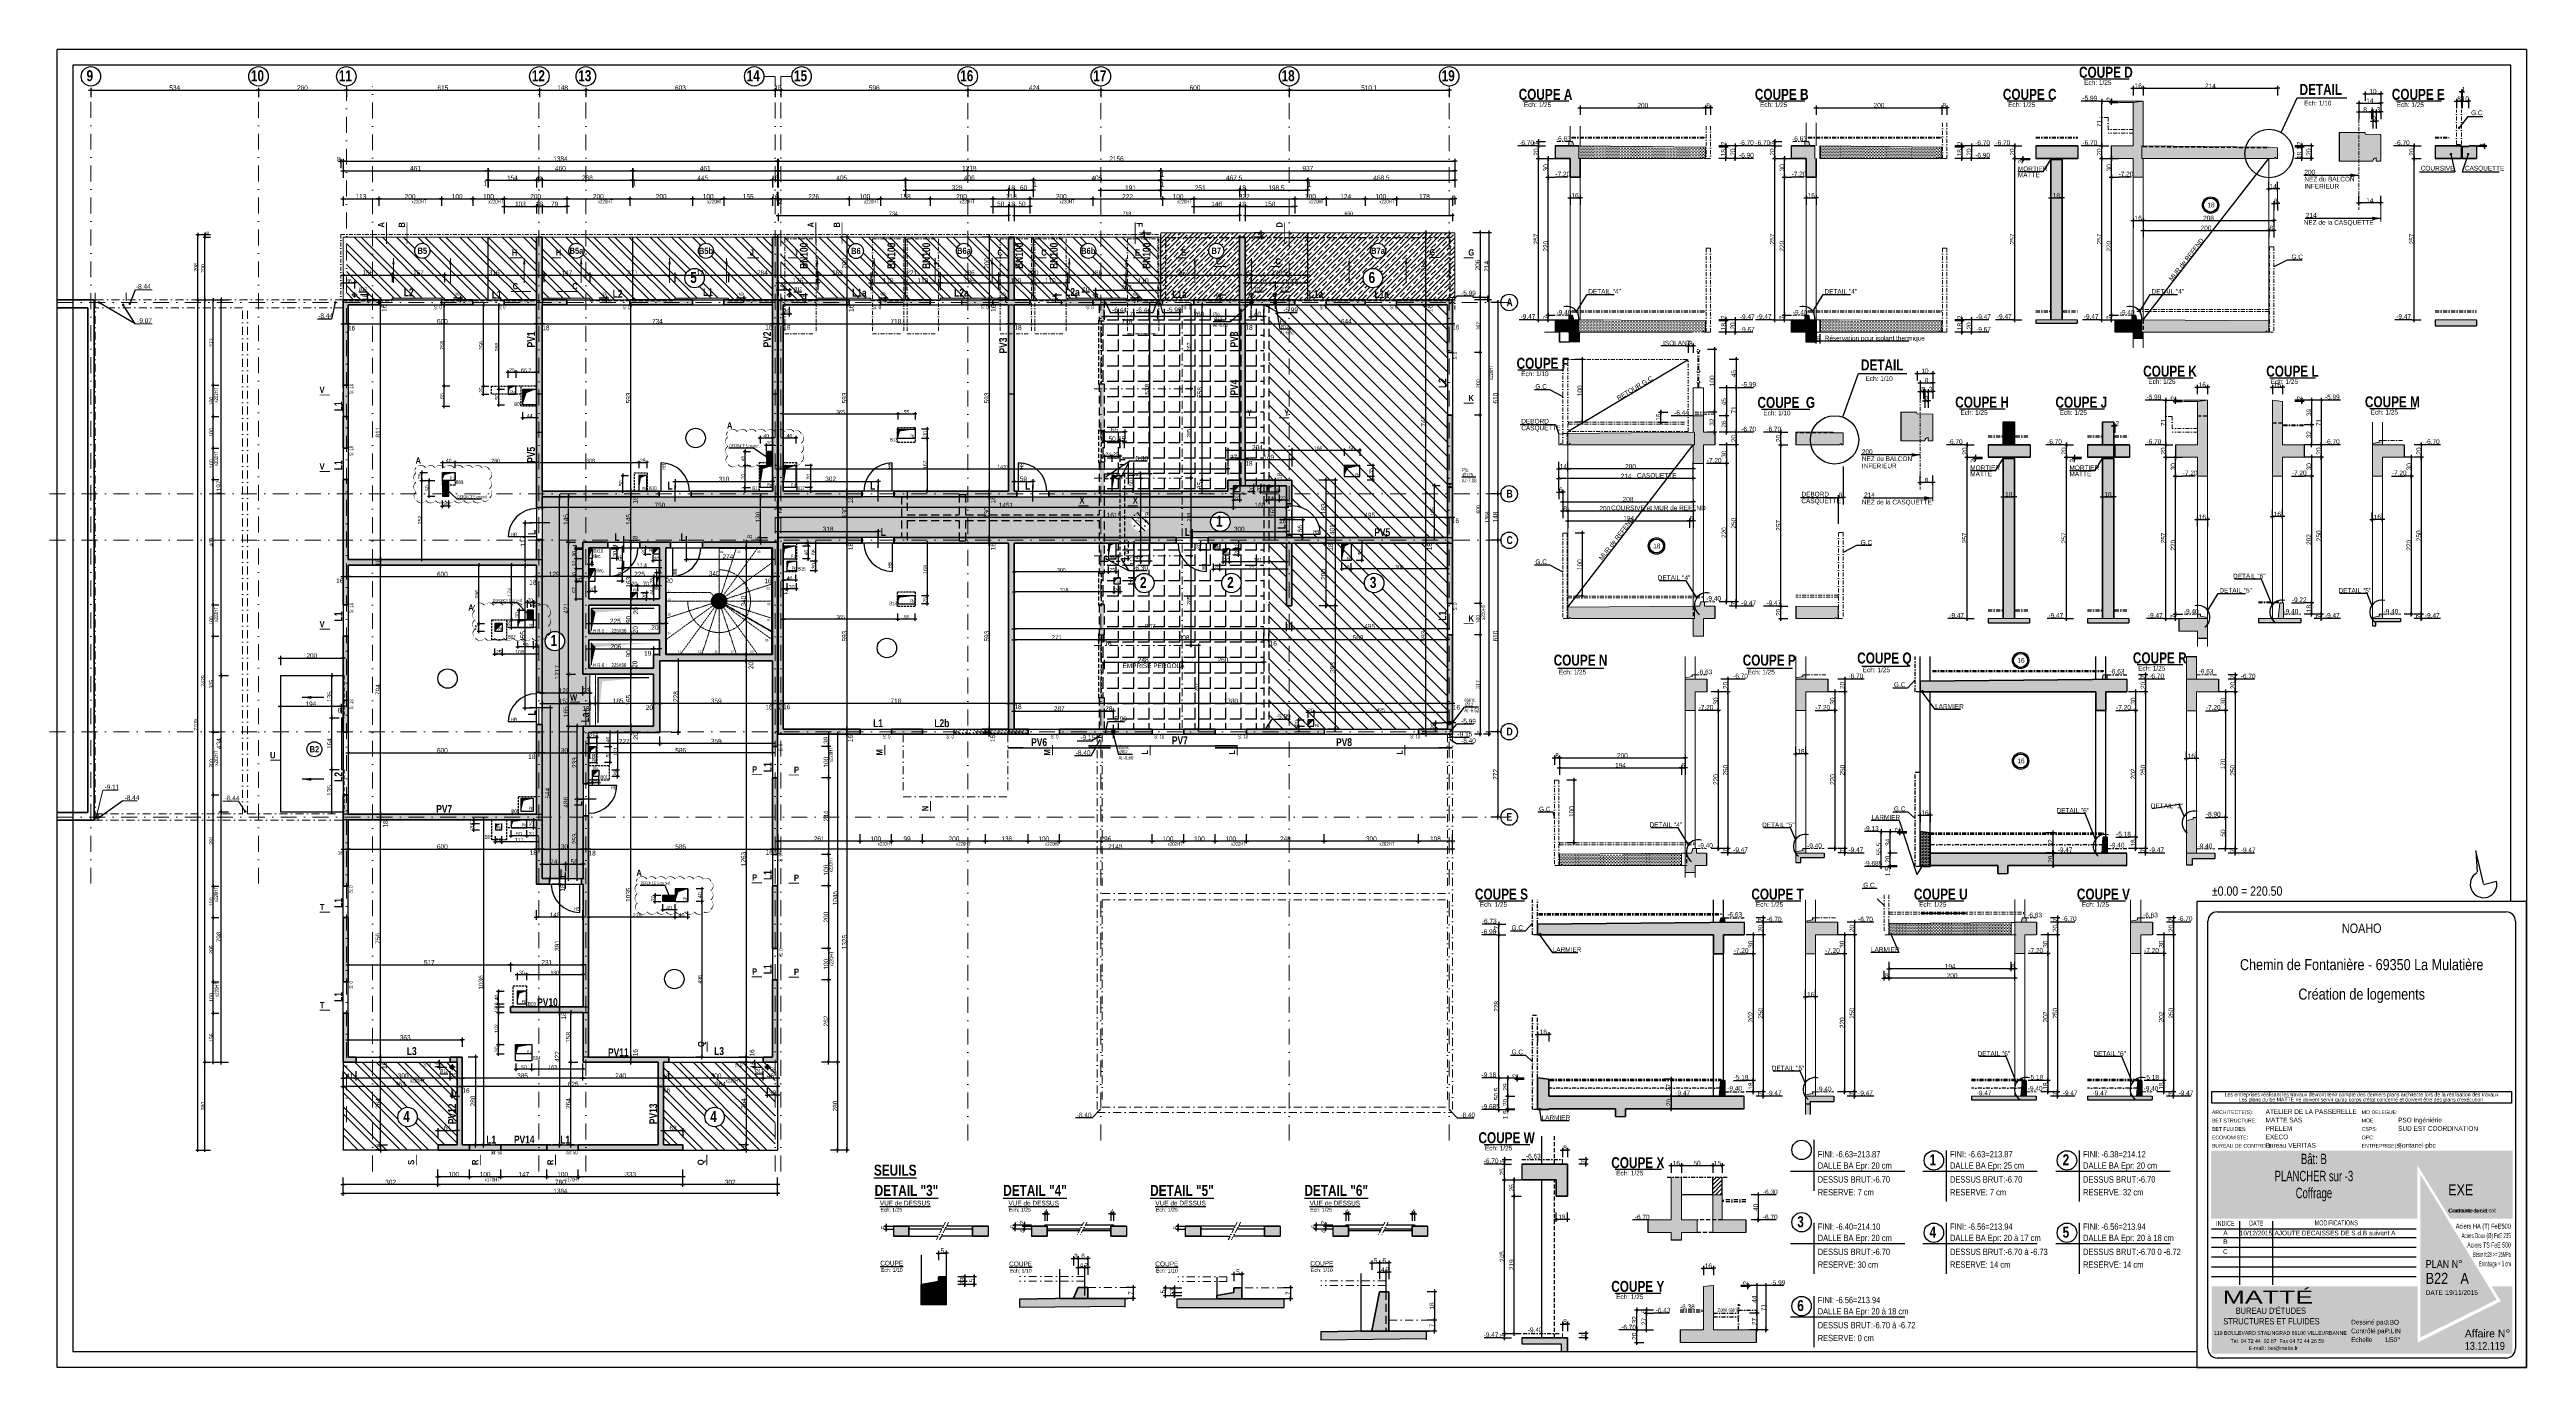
# Model space of a CAD drawing. Header units: millimetres. Extents: x 0 to 26881, y -27198 to -22998.
# Drawn here: x 18988 to 26881, y -27198 to -22998 of the extents above; entities that cross this region are included whole.
import ezdxf
from ezdxf.enums import TextEntityAlignment as Align

# ---------------------------------------------------------------- set-up
doc = ezdxf.new("R2010")
doc.units = ezdxf.units.MM
for name, pattern in [('CACHE', [9.525, 6.35, -3.175]), ('CACHEX2', [19.05, 12.7, -6.35]), ('TIRETPTX2', [50.8, 25.4, -12.7, 0, -12.7]), ('VW-01', [0.41656, 0.20828, -0.20828])]:
    doc.linetypes.add(name, pattern=pattern)
for name, color, linetype in [('01-Cad  2', 1, 'Continuous'), ('01-cartouche', 7, 'Continuous'), ('01-cartouche-cage A', 7, 'Continuous'), ('01_cote_gen', 4, 'Continuous'), ('01_linteaux', 2, 'Continuous'), ('01_murs_sup', 2, 'CACHEX2'), ('01_poch_BN', 9, 'Continuous'), ('01_poch_murs', 253, 'Continuous'), ('01_poch_poteaux', 250, 'Continuous'), ('01_resv', 32, 'Continuous'), ('01_texte', 230, 'Continuous'), ('AA_COTES', 2, 'Continuous')]:
    doc.layers.add(name, color=color, linetype=linetype)
for name, color, linetype, lineweight in [('01_murs_coup', 5, 'Continuous', 60), ('01_tram_axes', 2, 'TIRETPTX2', 9), ('_GAZELEC-BOITE INCORPO', 36, 'Continuous', 18), ('_GAZELEC-RESERVATION 2', 6, 'Continuous', 18), ('B Aménagement intérieur', 7, 'Continuous', 5)]:
    doc.layers.add(name, color=color, linetype=linetype, lineweight=lineweight)
doc.styles.add('ARIAL NA', font='ARIALN.TTF')
doc.styles.add('Arial Narrow', font='ARIALN.TTF')
doc.styles.add('cartouche', font='ARIALN.TTF', dxfattribs={"width": 0.01})
doc.styles.add('Eurostile', font='')
doc.styles.add('impact', font='impact.ttf')
doc.styles.add('MATTE_TXT', font='arial.ttf')
doc.styles.add('STYLE2', font='ARIALN.TTF')
doc.styles.add('stylemattecart', font='ARIALN.TTF')
doc.styles.get('Eurostile').set_extended_font_data('Eurostile')
doc.dimstyles.new('JB10', dxfattribs={"dimscale": 0.1, "dimtxt": 150, "dimasz": 15, "dimexe": 0.1, "dimexo": 0.1, "dimgap": 0.09, "dimtad": 1, "dimdec": 1, "dimlfac": 0.2, "dimdsep": 46, "dimtxsty": 'STYLE2', "dimblk1": 'BOND_G', "dimblk2": 'BOND_D', "dimsah": 1, "dimcen": 1.5, "dimdle": 0.01, "dimse1": 1, "dimse2": 1, "dimclrd": 4, "dimclre": 2, "dimclrt": 6, "dimazin": 2, "dimtfac": 2.333333, "dimtdec": 1, "dimtix": 1, "dimtmove": 2, "dimatfit": 3, "dimldrblk": 'BOND_G', "dimfxl": 1, "dimtolj": 1, "dimtzin": 0, "dimarcsym": 0})
doc.dimstyles.new('JB25', dxfattribs={"dimscale": 0.1, "dimtxt": 150, "dimasz": 15, "dimexe": 0.1, "dimexo": 0.1, "dimgap": 0.09, "dimtad": 1, "dimdec": 1, "dimlfac": 0.5, "dimdsep": 46, "dimtxsty": 'STYLE2', "dimblk1": 'BOND_G', "dimblk2": 'BOND_D', "dimsah": 1, "dimcen": 1.5, "dimdle": 0.01, "dimse1": 1, "dimse2": 1, "dimclrd": 4, "dimclre": 2, "dimclrt": 6, "dimazin": 2, "dimtfac": 2.333333, "dimtdec": 1, "dimtix": 1, "dimtmove": 2, "dimatfit": 3, "dimldrblk": 'BOND_G', "dimfxl": 1, "dimtolj": 1, "dimtzin": 0, "dimarcsym": 0})
doc.dimstyles.new('JB50', dxfattribs={"dimscale": 0.1, "dimtxt": 150, "dimasz": 15, "dimexe": 0.1, "dimexo": 0.1, "dimgap": 0.09, "dimtad": 1, "dimdec": 1, "dimdsep": 46, "dimtxsty": 'STYLE2', "dimblk1": 'BOND_G', "dimblk2": 'BOND_D', "dimsah": 1, "dimcen": 1.5, "dimdle": 0.01, "dimse1": 1, "dimse2": 1, "dimclrd": 4, "dimclre": 2, "dimclrt": 6, "dimazin": 2, "dimtfac": 2.333333, "dimtdec": 1, "dimtix": 1, "dimtmove": 2, "dimatfit": 3, "dimldrblk": 'BOND_G', "dimfxl": 1, "dimtolj": 1, "dimtzin": 0, "dimarcsym": 0})
doc.dimstyles.new('JB50res', dxfattribs={"dimscale": 0.1, "dimtxt": 120, "dimasz": 12, "dimexe": 0.1, "dimexo": 0.1, "dimgap": 0.09, "dimtad": 1, "dimdec": 1, "dimdsep": 46, "dimtxsty": 'STYLE2', "dimblk1": 'BOND_G', "dimblk2": 'BOND_D', "dimsah": 1, "dimcen": 1.5, "dimdle": 0.01, "dimse1": 1, "dimse2": 1, "dimclrd": 4, "dimclre": 2, "dimclrt": 6, "dimazin": 2, "dimtfac": 2.333333, "dimtdec": 1, "dimtix": 1, "dimtmove": 2, "dimatfit": 3, "dimldrblk": 'BOND_G', "dimfxl": 1, "dimtolj": 1, "dimtzin": 0, "dimarcsym": 0})
pattern_1 = [(135, (-8664.7416, 5453.817), (-11.2253202, 9e-16), [7.9375, -7.9375])]
pattern_2 = [(0, (48.2226, 0), (2.38125, 4.7625), [0, -4.7625])]
pattern_3 = [(0, (33.4553, 0), (2.38125, 4.7625), [0, -4.7625])]
pattern_4 = [(0, (34.486, -10.2716), (2.38125, 4.7625), [0, -4.7625])]

# ---------------------------------------------------------------- blocks, each defined once
blk = doc.blocks.new('BOND_G')
at = {"layer": 'AA_COTES', "color": 0}
for p, q in [((5, 0), (-5, 0)), ((1.8, 1.8), (-1.8, -1.8)), ((0, -5), (0, 15))]:
    blk.add_line(p, q, dxfattribs=at)
blk = doc.blocks.new('BOND_D')
at = {"layer": 'AA_COTES', "color": 0}
for p, q in [((5, 0), (-5, 0)), ((-1.8, -1.8), (1.8, 1.8)), ((0, 5), (0, -15))]:
    blk.add_line(p, q, dxfattribs=at)
blk = doc.blocks.new('*D2543')
at = {"layer": '01_cote_gen', "color": 4, "lineweight": -2, "transparency": 16777216}
blk.add_line((21311.4, -23764.4), (21345, -23764.4), dxfattribs=at)
at = {"layer": 'Defpoints', "color": 0, "transparency": 16777216}
for p in [(21310.2, -23774.6), (21346.2, -23764.4), (21346.2, -23794.8)]:
    blk.add_point(p, dxfattribs=at)
at = {"layer": '01_cote_gen', "color": 4, "lineweight": -2, "transparency": 16777216, "xscale": 1.2, "yscale": 1.2, "zscale": 1.2, "rotation": 180}
blk.add_blockref('BOND_G', (21310.2, -23764.4), dxfattribs=at)
at = {"layer": '01_cote_gen', "color": 4, "lineweight": -2, "transparency": 16777216, "xscale": 1.2, "yscale": 1.2, "zscale": 1.2}
blk.add_blockref('BOND_D', (21346.2, -23764.4), dxfattribs=at)
at = {"layer": '01_cote_gen', "color": 6, "lineweight": 0, "transparency": 16777216, "insert": (21328.2, -23758.2), "char_height": 12, "attachment_point": 5, "style": 'STYLE2'}
blk.add_mtext('\\A1;36', dxfattribs=at)
blk = doc.blocks.new('*D2525')
at = {"layer": '01_cote_gen', "color": 4, "lineweight": -2, "ltscale": 2, "transparency": 16777216}
blk.add_line((21311.7, -23354.4), (23464.7, -23354.4), dxfattribs=at)
at = {"layer": 'Defpoints', "color": 0, "ltscale": 2, "transparency": 16777216}
for p in [(23466.2, -23354.4), (21310.2, -23513), (23466.2, -23499)]:
    blk.add_point(p, dxfattribs=at)
at = {"layer": '01_cote_gen', "color": 4, "lineweight": -2, "ltscale": 2, "transparency": 16777216, "xscale": 1.5, "yscale": 1.5, "zscale": 1.5, "rotation": 180}
blk.add_blockref('BOND_G', (21310.2, -23354.4), dxfattribs=at)
at = {"layer": '01_cote_gen', "color": 4, "lineweight": -2, "ltscale": 2, "transparency": 16777216, "xscale": 1.5, "yscale": 1.5, "zscale": 1.5}
blk.add_blockref('BOND_D', (23466.2, -23354.4), dxfattribs=at)
at = {"layer": '01_cote_gen', "color": 6, "lineweight": 0, "ltscale": 2, "transparency": 16777216, "insert": (22388.2, -23346.7), "char_height": 15, "attachment_point": 5, "style": 'STYLE2'}
blk.add_mtext('\\A1;2156', dxfattribs=at)
blk = doc.blocks.new('*D2526')
at = {"layer": '01_cote_gen', "color": 4, "lineweight": -2, "ltscale": 2, "transparency": 16777216}
blk.add_line((22530.7, -23384.5), (23464.7, -23384.5), dxfattribs=at)
at = {"layer": 'Defpoints', "color": 0, "ltscale": 2, "transparency": 16777216}
for p in [(23466.2, -23384.5), (22529.2, -23542.4), (23466.2, -23542.4)]:
    blk.add_point(p, dxfattribs=at)
at = {"layer": '01_cote_gen', "color": 4, "lineweight": -2, "ltscale": 2, "transparency": 16777216, "xscale": 1.5, "yscale": 1.5, "zscale": 1.5, "rotation": 180}
blk.add_blockref('BOND_G', (22529.2, -23384.5), dxfattribs=at)
at = {"layer": '01_cote_gen', "color": 4, "lineweight": -2, "ltscale": 2, "transparency": 16777216, "xscale": 1.5, "yscale": 1.5, "zscale": 1.5}
blk.add_blockref('BOND_D', (23466.2, -23384.5), dxfattribs=at)
at = {"layer": '01_cote_gen', "color": 6, "lineweight": 0, "ltscale": 2, "transparency": 16777216, "insert": (22997.7, -23376.9), "char_height": 15, "attachment_point": 5, "style": 'STYLE2'}
blk.add_mtext('\\A1;937', dxfattribs=at)
blk = doc.blocks.new('*D2527')
at = {"layer": '01_cote_gen', "color": 4, "lineweight": -2, "ltscale": 2, "transparency": 16777216}
blk.add_line((21311.7, -23384.5), (22526.7, -23384.5), dxfattribs=at)
at = {"layer": 'Defpoints', "color": 0, "ltscale": 2, "transparency": 16777216}
for p in [(21310.2, -23362.4), (22528.2, -23384.5), (22528.2, -23401)]:
    blk.add_point(p, dxfattribs=at)
at = {"layer": '01_cote_gen', "color": 4, "lineweight": -2, "ltscale": 2, "transparency": 16777216, "xscale": 1.5, "yscale": 1.5, "zscale": 1.5, "rotation": 180}
blk.add_blockref('BOND_G', (21310.2, -23384.5), dxfattribs=at)
at = {"layer": '01_cote_gen', "color": 4, "lineweight": -2, "ltscale": 2, "transparency": 16777216, "xscale": 1.5, "yscale": 1.5, "zscale": 1.5}
blk.add_blockref('BOND_D', (22528.2, -23384.5), dxfattribs=at)
at = {"layer": '01_cote_gen', "color": 6, "lineweight": 0, "ltscale": 2, "transparency": 16777216, "insert": (21919.2, -23376.9), "char_height": 15, "attachment_point": 5, "style": 'STYLE2'}
blk.add_mtext('\\A1;1218', dxfattribs=at)
blk = doc.blocks.new('*D2528')
at = {"layer": '01_cote_gen', "color": 4, "lineweight": -2, "ltscale": 2, "transparency": 16777216}
blk.add_line((21311.7, -23415.2), (21713.7, -23415.2), dxfattribs=at)
at = {"layer": 'Defpoints', "color": 0, "ltscale": 2, "transparency": 16777216}
for p in [(21715.2, -23415.2), (21310.2, -23498.5), (21715.2, -23498.5)]:
    blk.add_point(p, dxfattribs=at)
at = {"layer": '01_cote_gen', "color": 4, "lineweight": -2, "ltscale": 2, "transparency": 16777216, "xscale": 1.5, "yscale": 1.5, "zscale": 1.5, "rotation": 180}
blk.add_blockref('BOND_G', (21310.2, -23415.2), dxfattribs=at)
at = {"layer": '01_cote_gen', "color": 4, "lineweight": -2, "ltscale": 2, "transparency": 16777216, "xscale": 1.5, "yscale": 1.5, "zscale": 1.5}
blk.add_blockref('BOND_D', (21715.2, -23415.2), dxfattribs=at)
at = {"layer": '01_cote_gen', "color": 6, "lineweight": 0, "ltscale": 2, "transparency": 16777216, "insert": (21512.7, -23407.6), "char_height": 15, "attachment_point": 5, "style": 'STYLE2'}
blk.add_mtext('\\A1;405', dxfattribs=at)
blk = doc.blocks.new('*D2529')
at = {"layer": '01_cote_gen', "color": 4, "lineweight": -2, "ltscale": 2, "transparency": 16777216}
for p, q in [((22120.7, -23415.2), (22119.2, -23415.2)), ((22123.2, -23415.2), (22122.2, -23415.2)), ((22124.7, -23415.2), (22126.2, -23415.2))]:
    blk.add_line(p, q, dxfattribs=at)
at = {"layer": 'Defpoints', "color": 0, "ltscale": 2, "transparency": 16777216}
for p in [(22122.2, -23415.2), (22122.2, -23498.5), (22123.2, -23498.5)]:
    blk.add_point(p, dxfattribs=at)
at = {"layer": '01_cote_gen', "color": 4, "lineweight": -2, "ltscale": 2, "transparency": 16777216, "xscale": 1.5, "yscale": 1.5, "zscale": 1.5}
blk.add_blockref('BOND_D', (22122.2, -23415.2), dxfattribs=at)
at = {"layer": '01_cote_gen', "color": 4, "lineweight": -2, "ltscale": 2, "transparency": 16777216, "xscale": 1.5, "yscale": 1.5, "zscale": 1.5, "rotation": 180}
blk.add_blockref('BOND_G', (22123.2, -23415.2), dxfattribs=at)
at = {"layer": '01_cote_gen', "color": 6, "lineweight": 0, "ltscale": 2, "transparency": 16777216, "insert": (22128.5, -23427.5), "char_height": 15, "attachment_point": 5, "style": 'STYLE2'}
blk.add_mtext('\\A1;1', dxfattribs=at)
blk = doc.blocks.new('*D2530')
at = {"layer": '01_cote_gen', "color": 4, "lineweight": -2, "ltscale": 2, "transparency": 16777216}
blk.add_line((21717.7, -23415.2), (22120.7, -23415.2), dxfattribs=at)
at = {"layer": 'Defpoints', "color": 0, "ltscale": 2, "transparency": 16777216}
for p in [(22122.2, -23415.2), (21716.2, -23498.5), (22122.2, -23498.5)]:
    blk.add_point(p, dxfattribs=at)
at = {"layer": '01_cote_gen', "color": 4, "lineweight": -2, "ltscale": 2, "transparency": 16777216, "xscale": 1.5, "yscale": 1.5, "zscale": 1.5, "rotation": 180}
blk.add_blockref('BOND_G', (21716.2, -23415.2), dxfattribs=at)
at = {"layer": '01_cote_gen', "color": 4, "lineweight": -2, "ltscale": 2, "transparency": 16777216, "xscale": 1.5, "yscale": 1.5, "zscale": 1.5}
blk.add_blockref('BOND_D', (22122.2, -23415.2), dxfattribs=at)
at = {"layer": '01_cote_gen', "color": 6, "lineweight": 0, "ltscale": 2, "transparency": 16777216, "insert": (21919.2, -23407.6), "char_height": 15, "attachment_point": 5, "style": 'STYLE2'}
blk.add_mtext('\\A1;406', dxfattribs=at)
blk = doc.blocks.new('*D2531')
at = {"layer": '01_cote_gen', "color": 4, "lineweight": -2, "ltscale": 2, "transparency": 16777216}
blk.add_line((22124.7, -23415.2), (22526.7, -23415.2), dxfattribs=at)
at = {"layer": 'Defpoints', "color": 0, "ltscale": 2, "transparency": 16777216}
for p in [(22123.2, -23437.7), (22528.2, -23407), (22528.2, -23415.2)]:
    blk.add_point(p, dxfattribs=at)
at = {"layer": '01_cote_gen', "color": 4, "lineweight": -2, "ltscale": 2, "transparency": 16777216, "xscale": 1.5, "yscale": 1.5, "zscale": 1.5, "rotation": 180}
blk.add_blockref('BOND_G', (22123.2, -23415.2), dxfattribs=at)
at = {"layer": '01_cote_gen', "color": 4, "lineweight": -2, "ltscale": 2, "transparency": 16777216, "xscale": 1.5, "yscale": 1.5, "zscale": 1.5}
blk.add_blockref('BOND_D', (22528.2, -23415.2), dxfattribs=at)
at = {"layer": '01_cote_gen', "color": 6, "lineweight": 0, "ltscale": 2, "transparency": 16777216, "insert": (22325.7, -23407.6), "char_height": 15, "attachment_point": 5, "style": 'STYLE2'}
blk.add_mtext('\\A1;405', dxfattribs=at)
blk = doc.blocks.new('*D2532')
at = {"layer": '01_cote_gen', "color": 4, "lineweight": -2, "ltscale": 2, "transparency": 16777216}
blk.add_line((22530.7, -23415.2), (22995.2, -23415.2), dxfattribs=at)
at = {"layer": 'Defpoints', "color": 0, "ltscale": 2, "transparency": 16777216}
for p in [(22529.2, -23407), (22996.7, -23415.2), (22996.7, -23540.1)]:
    blk.add_point(p, dxfattribs=at)
at = {"layer": '01_cote_gen', "color": 4, "lineweight": -2, "ltscale": 2, "transparency": 16777216, "xscale": 1.5, "yscale": 1.5, "zscale": 1.5, "rotation": 180}
blk.add_blockref('BOND_G', (22529.2, -23415.2), dxfattribs=at)
at = {"layer": '01_cote_gen', "color": 4, "lineweight": -2, "ltscale": 2, "transparency": 16777216, "xscale": 1.5, "yscale": 1.5, "zscale": 1.5}
blk.add_blockref('BOND_D', (22996.7, -23415.2), dxfattribs=at)
at = {"layer": '01_cote_gen', "color": 6, "lineweight": 0, "ltscale": 2, "transparency": 16777216, "insert": (22763, -23407.6), "char_height": 15, "attachment_point": 5, "style": 'STYLE2'}
blk.add_mtext('\\A1;467.5', dxfattribs=at)
blk = doc.blocks.new('*D2533')
at = {"layer": '01_cote_gen', "color": 4, "lineweight": -2, "ltscale": 2, "transparency": 16777216}
for p, q in [((22995.2, -23415.2), (22993.7, -23415.2)), ((22997.7, -23415.2), (22996.7, -23415.2)), ((22999.2, -23415.2), (23000.7, -23415.2))]:
    blk.add_line(p, q, dxfattribs=at)
at = {"layer": 'Defpoints', "color": 0, "ltscale": 2, "transparency": 16777216}
for p in [(22996.7, -23415.2), (22996.7, -23498.5), (22997.7, -23498.5)]:
    blk.add_point(p, dxfattribs=at)
at = {"layer": '01_cote_gen', "color": 4, "lineweight": -2, "ltscale": 2, "transparency": 16777216, "xscale": 1.5, "yscale": 1.5, "zscale": 1.5}
blk.add_blockref('BOND_D', (22996.7, -23415.2), dxfattribs=at)
at = {"layer": '01_cote_gen', "color": 4, "lineweight": -2, "ltscale": 2, "transparency": 16777216, "xscale": 1.5, "yscale": 1.5, "zscale": 1.5, "rotation": 180}
blk.add_blockref('BOND_G', (22997.7, -23415.2), dxfattribs=at)
at = {"layer": '01_cote_gen', "color": 6, "lineweight": 0, "ltscale": 2, "transparency": 16777216, "insert": (23003, -23427.5), "char_height": 15, "attachment_point": 5, "style": 'STYLE2'}
blk.add_mtext('\\A1;1', dxfattribs=at)
blk = doc.blocks.new('*D2534')
at = {"layer": '01_cote_gen', "color": 4, "lineweight": -2, "ltscale": 2, "transparency": 16777216}
blk.add_line((22999.2, -23415.2), (23464.7, -23415.2), dxfattribs=at)
at = {"layer": 'Defpoints', "color": 0, "ltscale": 2, "transparency": 16777216}
for p in [(22997.7, -23437.7), (23466.2, -23407), (23466.2, -23415.2)]:
    blk.add_point(p, dxfattribs=at)
at = {"layer": '01_cote_gen', "color": 4, "lineweight": -2, "ltscale": 2, "transparency": 16777216, "xscale": 1.5, "yscale": 1.5, "zscale": 1.5, "rotation": 180}
blk.add_blockref('BOND_G', (22997.7, -23415.2), dxfattribs=at)
at = {"layer": '01_cote_gen', "color": 4, "lineweight": -2, "ltscale": 2, "transparency": 16777216, "xscale": 1.5, "yscale": 1.5, "zscale": 1.5}
blk.add_blockref('BOND_D', (23466.2, -23415.2), dxfattribs=at)
at = {"layer": '01_cote_gen', "color": 6, "lineweight": 0, "ltscale": 2, "transparency": 16777216, "insert": (23232, -23407.6), "char_height": 15, "attachment_point": 5, "style": 'STYLE2'}
blk.add_mtext('\\A1;468.5', dxfattribs=at)
blk = doc.blocks.new('*D2535')
at = {"layer": '01_cote_gen', "color": 4, "lineweight": -2, "ltscale": 2, "transparency": 16777216}
blk.add_line((22338.7, -23446.8), (22526.7, -23446.8), dxfattribs=at)
at = {"layer": 'Defpoints', "color": 0, "ltscale": 2, "transparency": 16777216}
for p in [(22337.2, -23498.8), (22528.2, -23446.8), (22528.2, -23559.8)]:
    blk.add_point(p, dxfattribs=at)
at = {"layer": '01_cote_gen', "color": 4, "lineweight": -2, "ltscale": 2, "transparency": 16777216, "xscale": 1.5, "yscale": 1.5, "zscale": 1.5, "rotation": 180}
blk.add_blockref('BOND_G', (22337.2, -23446.8), dxfattribs=at)
at = {"layer": '01_cote_gen', "color": 4, "lineweight": -2, "ltscale": 2, "transparency": 16777216, "xscale": 1.5, "yscale": 1.5, "zscale": 1.5}
blk.add_blockref('BOND_D', (22528.2, -23446.8), dxfattribs=at)
at = {"layer": '01_cote_gen', "color": 6, "lineweight": 0, "ltscale": 2, "transparency": 16777216, "insert": (22432.7, -23439.1), "char_height": 15, "attachment_point": 5, "style": 'STYLE2'}
blk.add_mtext('\\A1;191', dxfattribs=at)
blk = doc.blocks.new('*D2544')
at = {"layer": '01_cote_gen', "color": 4, "lineweight": -2, "ltscale": 2, "transparency": 16777216}
blk.add_line((22818.7, -23717), (22995.2, -23717), dxfattribs=at)
at = {"layer": 'Defpoints', "color": 0, "ltscale": 2, "transparency": 16777216}
for p in [(22817.2, -23732), (22996.7, -23717), (22996.7, -23734.3)]:
    blk.add_point(p, dxfattribs=at)
at = {"layer": '01_cote_gen', "color": 4, "lineweight": -2, "ltscale": 2, "transparency": 16777216, "xscale": 1.5, "yscale": 1.5, "zscale": 1.5, "rotation": 180}
blk.add_blockref('BOND_G', (22817.2, -23717), dxfattribs=at)
at = {"layer": '01_cote_gen', "color": 4, "lineweight": -2, "ltscale": 2, "transparency": 16777216, "xscale": 1.5, "yscale": 1.5, "zscale": 1.5}
blk.add_blockref('BOND_D', (22996.7, -23717), dxfattribs=at)
at = {"layer": '01_cote_gen', "color": 6, "lineweight": 0, "ltscale": 2, "transparency": 16777216, "insert": (22907, -23709.4), "char_height": 15, "attachment_point": 5, "style": 'STYLE2'}
blk.add_mtext('\\A1;179.5', dxfattribs=at)
blk = doc.blocks.new('*D2545')
at = {"layer": '01_cote_gen', "color": 4, "lineweight": -2, "ltscale": 2, "transparency": 16777216}
blk.add_line((22322.7, -23765.4), (22526.7, -23765.4), dxfattribs=at)
at = {"layer": 'Defpoints', "color": 0, "ltscale": 2, "transparency": 16777216}
for p in [(22321.2, -23789.6), (22528.2, -23765.4), (22528.2, -23789.6)]:
    blk.add_point(p, dxfattribs=at)
at = {"layer": '01_cote_gen', "color": 4, "lineweight": -2, "ltscale": 2, "transparency": 16777216, "xscale": 1.5, "yscale": 1.5, "zscale": 1.5, "rotation": 180}
blk.add_blockref('BOND_G', (22321.2, -23765.4), dxfattribs=at)
at = {"layer": '01_cote_gen', "color": 4, "lineweight": -2, "ltscale": 2, "transparency": 16777216, "xscale": 1.5, "yscale": 1.5, "zscale": 1.5}
blk.add_blockref('BOND_D', (22528.2, -23765.4), dxfattribs=at)
at = {"layer": '01_cote_gen', "color": 6, "lineweight": 0, "ltscale": 2, "transparency": 16777216, "insert": (22419.7, -23757.8), "char_height": 15, "attachment_point": 5, "style": 'STYLE2'}
blk.add_mtext('\\A1;207', dxfattribs=at)
blk = doc.blocks.new('*D2536')
at = {"layer": '01_cote_gen', "color": 4, "lineweight": -2, "ltscale": 2, "transparency": 16777216}
for p, q in [((22526.7, -23415.2), (22525.2, -23415.2)), ((22529.2, -23415.2), (22528.2, -23415.2)), ((22530.7, -23415.2), (22532.2, -23415.2))]:
    blk.add_line(p, q, dxfattribs=at)
at = {"layer": 'Defpoints', "color": 0, "ltscale": 2, "transparency": 16777216}
for p in [(22528.2, -23415.2), (22528.2, -23498.5), (22529.2, -23498.5)]:
    blk.add_point(p, dxfattribs=at)
at = {"layer": '01_cote_gen', "color": 4, "lineweight": -2, "ltscale": 2, "transparency": 16777216, "xscale": 1.5, "yscale": 1.5, "zscale": 1.5}
blk.add_blockref('BOND_D', (22528.2, -23415.2), dxfattribs=at)
at = {"layer": '01_cote_gen', "color": 4, "lineweight": -2, "ltscale": 2, "transparency": 16777216, "xscale": 1.5, "yscale": 1.5, "zscale": 1.5, "rotation": 180}
blk.add_blockref('BOND_G', (22529.2, -23415.2), dxfattribs=at)
at = {"layer": '01_cote_gen', "color": 6, "lineweight": 0, "ltscale": 2, "transparency": 16777216, "insert": (22534.5, -23427.5), "char_height": 15, "attachment_point": 5, "style": 'STYLE2'}
blk.add_mtext('\\A1;1', dxfattribs=at)
blk = doc.blocks.new('*D2546')
at = {"layer": '01_cote_gen', "color": 4, "lineweight": -2, "ltscale": 2, "transparency": 16777216}
blk.add_line((21344.7, -23841.3), (21327.7, -23841.3), dxfattribs=at)
at = {"layer": 'Defpoints', "color": 0, "ltscale": 2, "transparency": 16777216}
for p in [(21326.2, -23821.4), (21346.2, -23788.6), (21326.2, -23841.3)]:
    blk.add_point(p, dxfattribs=at)
at = {"layer": '01_cote_gen', "color": 4, "lineweight": -2, "ltscale": 2, "transparency": 16777216, "xscale": 1.5, "yscale": 1.5, "zscale": 1.5, "rotation": 180}
blk.add_blockref('BOND_D', (21326.2, -23841.3), dxfattribs=at)
at = {"layer": '01_cote_gen', "color": 4, "lineweight": -2, "ltscale": 2, "transparency": 16777216, "xscale": 1.5, "yscale": 1.5, "zscale": 1.5}
blk.add_blockref('BOND_G', (21346.2, -23841.3), dxfattribs=at)
at = {"layer": '01_cote_gen', "color": 6, "lineweight": 0, "ltscale": 2, "transparency": 16777216, "insert": (21336.2, -23833.7), "char_height": 15, "attachment_point": 5, "style": 'STYLE2'}
blk.add_mtext('\\A1;20', dxfattribs=at)
blk = doc.blocks.new('*D2547')
at = {"layer": '01_cote_gen', "color": 4, "lineweight": -2, "ltscale": 2, "transparency": 16777216}
for p, q in [((22848.5, -23580.9), (22848.5, -23579.4)), ((22848.5, -23596.4), (22848.5, -23582.4)), ((22848.5, -23597.9), (22848.5, -23599.4))]:
    blk.add_line(p, q, dxfattribs=at)
at = {"layer": 'Defpoints', "color": 0, "ltscale": 2, "transparency": 16777216}
for p in [(22778.2, -23582.4), (22780.2, -23596.4), (22848.5, -23582.4)]:
    blk.add_point(p, dxfattribs=at)
at = {"layer": '01_cote_gen', "color": 4, "lineweight": -2, "ltscale": 2, "transparency": 16777216, "xscale": 1.5, "yscale": 1.5, "zscale": 1.5}
for name, p, rotation in [('BOND_D', (22848.5, -23582.4), 270), ('BOND_G', (22848.5, -23596.4), 90)]:
    blk.add_blockref(name, p, dxfattribs=dict(at, rotation=rotation))
at = {"layer": '01_cote_gen', "color": 6, "lineweight": 0, "ltscale": 2, "transparency": 16777216, "insert": (22840.9, -23589.4), "char_height": 15, "attachment_point": 5, "rotation": 90, "style": 'STYLE2'}
blk.add_mtext('\\A1;14', dxfattribs=at)
blk = doc.blocks.new('*D2537')
at = {"layer": '01_cote_gen', "color": 4, "lineweight": -2, "ltscale": 2, "transparency": 16777216}
blk.add_line((23574.9, -23583.9), (23574.9, -23794.9), dxfattribs=at)
at = {"layer": 'Defpoints', "color": 0, "ltscale": 2, "transparency": 16777216}
for p in [(23505, -23582.4), (23505, -23796.4), (23574.9, -23796.4)]:
    blk.add_point(p, dxfattribs=at)
at = {"layer": '01_cote_gen', "color": 4, "lineweight": -2, "ltscale": 2, "transparency": 16777216, "xscale": 1.5, "yscale": 1.5, "zscale": 1.5}
for name, p, rotation in [('BOND_G', (23574.9, -23582.4), 90), ('BOND_D', (23574.9, -23796.4), 270)]:
    blk.add_blockref(name, p, dxfattribs=dict(at, rotation=rotation))
at = {"layer": '01_cote_gen', "color": 6, "lineweight": 0, "ltscale": 2, "transparency": 16777216, "insert": (23567.3, -23689.4), "char_height": 15, "attachment_point": 5, "rotation": 90, "style": 'STYLE2'}
blk.add_mtext('\\A1;214', dxfattribs=at)
blk = doc.blocks.new('*D2538')
at = {"layer": '01_cote_gen', "color": 4, "lineweight": -2, "ltscale": 2, "transparency": 16777216}
blk.add_line((23546.4, -23583.9), (23546.4, -23786.9), dxfattribs=at)
at = {"layer": 'Defpoints', "color": 0, "ltscale": 2, "transparency": 16777216}
for p in [(23555.2, -23582.4), (23546.4, -23788.4), (23555.2, -23788.4)]:
    blk.add_point(p, dxfattribs=at)
at = {"layer": '01_cote_gen', "color": 4, "lineweight": -2, "ltscale": 2, "transparency": 16777216, "xscale": 1.5, "yscale": 1.5, "zscale": 1.5}
for name, p, rotation in [('BOND_G', (23546.4, -23582.4), 90), ('BOND_D', (23546.4, -23788.4), 270)]:
    blk.add_blockref(name, p, dxfattribs=dict(at, rotation=rotation))
at = {"layer": '01_cote_gen', "color": 6, "lineweight": 0, "ltscale": 2, "transparency": 16777216, "insert": (23538.7, -23685.4), "char_height": 15, "attachment_point": 5, "rotation": 90, "style": 'STYLE2'}
blk.add_mtext('\\A1;206', dxfattribs=at)
blk = doc.blocks.new('*D2548')
at = {"layer": '01_cote_gen', "color": 4, "lineweight": -2, "ltscale": 2, "transparency": 16777216}
for p, q in [((22476.1, -23580.9), (22476.1, -23579.4)), ((22476.1, -23582.4), (22476.1, -23596.4)), ((22476.1, -23597.9), (22476.1, -23599.4))]:
    blk.add_line(p, q, dxfattribs=at)
at = {"layer": 'Defpoints', "color": 0, "ltscale": 2, "transparency": 16777216}
for p in [(22476.1, -23596.4), (22504.2, -23596.4), (22529.2, -23582.4)]:
    blk.add_point(p, dxfattribs=at)
at = {"layer": '01_cote_gen', "color": 4, "lineweight": -2, "ltscale": 2, "transparency": 16777216, "xscale": 1.5, "yscale": 1.5, "zscale": 1.5}
for name, p, rotation in [('BOND_G', (22476.1, -23582.4), 270), ('BOND_D', (22476.1, -23596.4), 90)]:
    blk.add_blockref(name, p, dxfattribs=dict(at, rotation=rotation))
at = {"layer": '01_cote_gen', "color": 6, "lineweight": 0, "ltscale": 2, "transparency": 16777216, "insert": (22468.5, -23589.4), "char_height": 15, "attachment_point": 5, "rotation": 90, "style": 'STYLE2'}
blk.add_mtext('\\A1;14', dxfattribs=at)
blk = doc.blocks.new('*D2539')
at = {"layer": '01_cote_gen', "color": 4, "lineweight": -2, "ltscale": 2, "transparency": 16777216}
blk.add_line((22045.7, -23446.2), (22060.7, -23446.2), dxfattribs=at)
at = {"layer": 'Defpoints', "color": 0, "ltscale": 2, "transparency": 16777216}
for p in [(22044.2, -23500.6), (22062.2, -23446.2), (22062.2, -23500.6)]:
    blk.add_point(p, dxfattribs=at)
at = {"layer": '01_cote_gen', "color": 4, "lineweight": -2, "ltscale": 2, "transparency": 16777216, "xscale": 1.5, "yscale": 1.5, "zscale": 1.5, "rotation": 180}
blk.add_blockref('BOND_G', (22044.2, -23446.2), dxfattribs=at)
at = {"layer": '01_cote_gen', "color": 4, "lineweight": -2, "ltscale": 2, "transparency": 16777216, "xscale": 1.5, "yscale": 1.5, "zscale": 1.5}
blk.add_blockref('BOND_D', (22062.2, -23446.2), dxfattribs=at)
at = {"layer": '01_cote_gen', "color": 6, "lineweight": 0, "ltscale": 2, "transparency": 16777216, "insert": (22053.2, -23438.5), "char_height": 15, "attachment_point": 5, "style": 'STYLE2'}
blk.add_mtext('\\A1;18', dxfattribs=at)
blk = doc.blocks.new('*D2540')
at = {"layer": '01_cote_gen', "color": 4, "lineweight": -2, "ltscale": 2, "transparency": 16777216}
blk.add_line((22063.7, -23446.2), (22120.7, -23446.2), dxfattribs=at)
at = {"layer": 'Defpoints', "color": 0, "ltscale": 2, "transparency": 16777216}
for p in [(22122.2, -23436.3), (22062.2, -23453.7), (22122.2, -23446.2)]:
    blk.add_point(p, dxfattribs=at)
at = {"layer": '01_cote_gen', "color": 4, "lineweight": -2, "ltscale": 2, "transparency": 16777216, "xscale": 1.5, "yscale": 1.5, "zscale": 1.5, "rotation": 180}
blk.add_blockref('BOND_G', (22062.2, -23446.2), dxfattribs=at)
at = {"layer": '01_cote_gen', "color": 4, "lineweight": -2, "ltscale": 2, "transparency": 16777216, "xscale": 1.5, "yscale": 1.5, "zscale": 1.5}
blk.add_blockref('BOND_D', (22122.2, -23446.2), dxfattribs=at)
at = {"layer": '01_cote_gen', "color": 6, "lineweight": 0, "ltscale": 2, "transparency": 16777216, "insert": (22092.2, -23438.5), "char_height": 15, "attachment_point": 5, "style": 'STYLE2'}
blk.add_mtext('\\A1;60', dxfattribs=at)
blk = doc.blocks.new('*D2541')
at = {"layer": '01_cote_gen', "color": 4, "lineweight": -2, "ltscale": 2, "transparency": 16777216}
blk.add_line((21717.7, -23446.2), (22042.7, -23446.2), dxfattribs=at)
at = {"layer": 'Defpoints', "color": 0, "ltscale": 2, "transparency": 16777216}
for p in [(21716.2, -23500.6), (22044.2, -23446.2), (22044.2, -23500.6)]:
    blk.add_point(p, dxfattribs=at)
at = {"layer": '01_cote_gen', "color": 4, "lineweight": -2, "ltscale": 2, "transparency": 16777216, "xscale": 1.5, "yscale": 1.5, "zscale": 1.5, "rotation": 180}
blk.add_blockref('BOND_G', (21716.2, -23446.2), dxfattribs=at)
at = {"layer": '01_cote_gen', "color": 4, "lineweight": -2, "ltscale": 2, "transparency": 16777216, "xscale": 1.5, "yscale": 1.5, "zscale": 1.5}
blk.add_blockref('BOND_D', (22044.2, -23446.2), dxfattribs=at)
at = {"layer": '01_cote_gen', "color": 6, "lineweight": 0, "ltscale": 2, "transparency": 16777216, "insert": (21880.2, -23438.5), "char_height": 15, "attachment_point": 5, "style": 'STYLE2'}
blk.add_mtext('\\A1;328', dxfattribs=at)
blk = doc.blocks.new('*D2549')
at = {"layer": '01_cote_gen', "color": 4, "lineweight": -2, "ltscale": 2, "transparency": 16777216}
blk.add_line((22530.7, -23446.8), (22778.7, -23446.8), dxfattribs=at)
at = {"layer": 'Defpoints', "color": 0, "ltscale": 2, "transparency": 16777216}
for p in [(22529.2, -23437.7), (22780.2, -23446.8), (22780.2, -23502.1)]:
    blk.add_point(p, dxfattribs=at)
at = {"layer": '01_cote_gen', "color": 4, "lineweight": -2, "ltscale": 2, "transparency": 16777216, "xscale": 1.5, "yscale": 1.5, "zscale": 1.5, "rotation": 180}
blk.add_blockref('BOND_G', (22529.2, -23446.8), dxfattribs=at)
at = {"layer": '01_cote_gen', "color": 4, "lineweight": -2, "ltscale": 2, "transparency": 16777216, "xscale": 1.5, "yscale": 1.5, "zscale": 1.5}
blk.add_blockref('BOND_D', (22780.2, -23446.8), dxfattribs=at)
at = {"layer": '01_cote_gen', "color": 6, "lineweight": 0, "ltscale": 2, "transparency": 16777216, "insert": (22654.7, -23439.1), "char_height": 15, "attachment_point": 5, "style": 'STYLE2'}
blk.add_mtext('\\A1;251', dxfattribs=at)
blk = doc.blocks.new('*D2550')
at = {"layer": '01_cote_gen', "color": 4, "lineweight": -2, "ltscale": 2, "transparency": 16777216}
blk.add_line((22781.7, -23446.8), (22796.7, -23446.8), dxfattribs=at)
at = {"layer": 'Defpoints', "color": 0, "ltscale": 2, "transparency": 16777216}
for p in [(22780.2, -23454.3), (22798.2, -23446.8), (22798.2, -23502.1)]:
    blk.add_point(p, dxfattribs=at)
at = {"layer": '01_cote_gen', "color": 4, "lineweight": -2, "ltscale": 2, "transparency": 16777216, "xscale": 1.5, "yscale": 1.5, "zscale": 1.5, "rotation": 180}
blk.add_blockref('BOND_G', (22780.2, -23446.8), dxfattribs=at)
at = {"layer": '01_cote_gen', "color": 4, "lineweight": -2, "ltscale": 2, "transparency": 16777216, "xscale": 1.5, "yscale": 1.5, "zscale": 1.5}
blk.add_blockref('BOND_D', (22798.2, -23446.8), dxfattribs=at)
at = {"layer": '01_cote_gen', "color": 6, "lineweight": 0, "ltscale": 2, "transparency": 16777216, "insert": (22789.2, -23439.1), "char_height": 15, "attachment_point": 5, "style": 'STYLE2'}
blk.add_mtext('\\A1;18', dxfattribs=at)
blk = doc.blocks.new('*D2542')
at = {"layer": '01_cote_gen', "color": 4, "lineweight": -2, "ltscale": 2, "transparency": 16777216}
blk.add_line((22799.7, -23446.8), (22995.2, -23446.8), dxfattribs=at)
at = {"layer": 'Defpoints', "color": 0, "ltscale": 2, "transparency": 16777216}
for p in [(22996.7, -23437.7), (22798.2, -23469.3), (22996.7, -23446.8)]:
    blk.add_point(p, dxfattribs=at)
at = {"layer": '01_cote_gen', "color": 4, "lineweight": -2, "ltscale": 2, "transparency": 16777216, "xscale": 1.5, "yscale": 1.5, "zscale": 1.5, "rotation": 180}
blk.add_blockref('BOND_G', (22798.2, -23446.8), dxfattribs=at)
at = {"layer": '01_cote_gen', "color": 4, "lineweight": -2, "ltscale": 2, "transparency": 16777216, "xscale": 1.5, "yscale": 1.5, "zscale": 1.5}
blk.add_blockref('BOND_D', (22996.7, -23446.8), dxfattribs=at)
at = {"layer": '01_cote_gen', "color": 6, "lineweight": 0, "ltscale": 2, "transparency": 16777216, "insert": (22897.5, -23439.1), "char_height": 15, "attachment_point": 5, "style": 'STYLE2'}
blk.add_mtext('\\A1;198.5', dxfattribs=at)
blk = doc.blocks.new('*D2551')
at = {"layer": '01_cote_gen', "color": 4, "lineweight": -2, "ltscale": 2, "transparency": 16777216}
blk.add_line((19925.7, -23384.5), (20383.7, -23384.5), dxfattribs=at)
at = {"layer": 'Defpoints', "color": 0, "ltscale": 2, "transparency": 16777216}
for p in [(19924.2, -23431.3), (20385.2, -23384.5), (20385.2, -23431.3)]:
    blk.add_point(p, dxfattribs=at)
at = {"layer": '01_cote_gen', "color": 4, "lineweight": -2, "ltscale": 2, "transparency": 16777216, "xscale": 1.5, "yscale": 1.5, "zscale": 1.5, "rotation": 180}
blk.add_blockref('BOND_G', (19924.2, -23384.5), dxfattribs=at)
at = {"layer": '01_cote_gen', "color": 4, "lineweight": -2, "ltscale": 2, "transparency": 16777216, "xscale": 1.5, "yscale": 1.5, "zscale": 1.5}
blk.add_blockref('BOND_D', (20385.2, -23384.5), dxfattribs=at)
at = {"layer": '01_cote_gen', "color": 6, "lineweight": 0, "ltscale": 2, "transparency": 16777216, "insert": (20154.7, -23376.9), "char_height": 15, "attachment_point": 5, "style": 'STYLE2'}
blk.add_mtext('\\A1;461', dxfattribs=at)
blk = doc.blocks.new('*D2552')
at = {"layer": '01_cote_gen', "color": 4, "lineweight": -2, "ltscale": 2, "transparency": 16777216}
for p, q in [((20383.7, -23415.2), (20382.2, -23415.2)), ((20386.2, -23415.2), (20385.2, -23415.2)), ((20387.7, -23415.2), (20389.2, -23415.2))]:
    blk.add_line(p, q, dxfattribs=at)
at = {"layer": 'Defpoints', "color": 0, "ltscale": 2, "transparency": 16777216}
for p in [(20385.2, -23415.2), (20385.2, -23491.5), (20386.2, -23491.5)]:
    blk.add_point(p, dxfattribs=at)
at = {"layer": '01_cote_gen', "color": 4, "lineweight": -2, "ltscale": 2, "transparency": 16777216, "xscale": 1.5, "yscale": 1.5, "zscale": 1.5}
blk.add_blockref('BOND_D', (20385.2, -23415.2), dxfattribs=at)
at = {"layer": '01_cote_gen', "color": 4, "lineweight": -2, "ltscale": 2, "transparency": 16777216, "xscale": 1.5, "yscale": 1.5, "zscale": 1.5, "rotation": 180}
blk.add_blockref('BOND_G', (20386.2, -23415.2), dxfattribs=at)
at = {"layer": '01_cote_gen', "color": 6, "lineweight": 0, "ltscale": 2, "transparency": 16777216, "insert": (20376.3, -23425.1), "char_height": 15, "attachment_point": 5, "style": 'STYLE2'}
blk.add_mtext('\\A1;1', dxfattribs=at)
blk = doc.blocks.new('*D2553')
at = {"layer": '01_cote_gen', "color": 4, "lineweight": -2, "ltscale": 2, "transparency": 16777216}
blk.add_line((20387.7, -23384.5), (20844.7, -23384.5), dxfattribs=at)
at = {"layer": 'Defpoints', "color": 0, "ltscale": 2, "transparency": 16777216}
for p in [(20846.2, -23384.5), (20386.2, -23454.3), (20846.2, -23460.3)]:
    blk.add_point(p, dxfattribs=at)
at = {"layer": '01_cote_gen', "color": 4, "lineweight": -2, "ltscale": 2, "transparency": 16777216, "xscale": 1.5, "yscale": 1.5, "zscale": 1.5, "rotation": 180}
blk.add_blockref('BOND_G', (20386.2, -23384.5), dxfattribs=at)
at = {"layer": '01_cote_gen', "color": 4, "lineweight": -2, "ltscale": 2, "transparency": 16777216, "xscale": 1.5, "yscale": 1.5, "zscale": 1.5}
blk.add_blockref('BOND_D', (20846.2, -23384.5), dxfattribs=at)
at = {"layer": '01_cote_gen', "color": 6, "lineweight": 0, "ltscale": 2, "transparency": 16777216, "insert": (20616.2, -23376.9), "char_height": 15, "attachment_point": 5, "style": 'STYLE2'}
blk.add_mtext('\\A1;460', dxfattribs=at)
blk = doc.blocks.new('*D2554')
at = {"layer": '01_cote_gen', "color": 4, "lineweight": -2, "ltscale": 2, "transparency": 16777216}
blk.add_line((20848.7, -23384.5), (21306.7, -23384.5), dxfattribs=at)
at = {"layer": 'Defpoints', "color": 0, "ltscale": 2, "transparency": 16777216}
for p in [(21308.2, -23384.5), (20847.2, -23468.5), (21308.2, -23489.4)]:
    blk.add_point(p, dxfattribs=at)
at = {"layer": '01_cote_gen', "color": 4, "lineweight": -2, "ltscale": 2, "transparency": 16777216, "xscale": 1.5, "yscale": 1.5, "zscale": 1.5, "rotation": 180}
blk.add_blockref('BOND_G', (20847.2, -23384.5), dxfattribs=at)
at = {"layer": '01_cote_gen', "color": 4, "lineweight": -2, "ltscale": 2, "transparency": 16777216, "xscale": 1.5, "yscale": 1.5, "zscale": 1.5}
blk.add_blockref('BOND_D', (21308.2, -23384.5), dxfattribs=at)
at = {"layer": '01_cote_gen', "color": 6, "lineweight": 0, "ltscale": 2, "transparency": 16777216, "insert": (21077.7, -23376.9), "char_height": 15, "attachment_point": 5, "style": 'STYLE2'}
blk.add_mtext('\\A1;461', dxfattribs=at)
blk = doc.blocks.new('*D2555')
at = {"layer": '01_cote_gen', "color": 4, "lineweight": -2, "ltscale": 2, "transparency": 16777216}
for p, q in [((20844.7, -23415.2), (20843.2, -23415.2)), ((20847.2, -23415.2), (20846.2, -23415.2)), ((20848.7, -23415.2), (20850.2, -23415.2))]:
    blk.add_line(p, q, dxfattribs=at)
at = {"layer": 'Defpoints', "color": 0, "ltscale": 2, "transparency": 16777216}
for p in [(20846.2, -23415.2), (20846.2, -23491.5), (20847.2, -23491.5)]:
    blk.add_point(p, dxfattribs=at)
at = {"layer": '01_cote_gen', "color": 4, "lineweight": -2, "ltscale": 2, "transparency": 16777216, "xscale": 1.5, "yscale": 1.5, "zscale": 1.5}
blk.add_blockref('BOND_D', (20846.2, -23415.2), dxfattribs=at)
at = {"layer": '01_cote_gen', "color": 4, "lineweight": -2, "ltscale": 2, "transparency": 16777216, "xscale": 1.5, "yscale": 1.5, "zscale": 1.5, "rotation": 180}
blk.add_blockref('BOND_G', (20847.2, -23415.2), dxfattribs=at)
at = {"layer": '01_cote_gen', "color": 6, "lineweight": 0, "ltscale": 2, "transparency": 16777216, "insert": (20851.5, -23425), "char_height": 15, "attachment_point": 5, "style": 'STYLE2'}
blk.add_mtext('\\A1;1', dxfattribs=at)
blk = doc.blocks.new('*D2556')
at = {"layer": '01_cote_gen', "color": 4, "lineweight": -2, "ltscale": 2, "transparency": 16777216}
blk.add_line((19925.7, -23354.4), (21306.7, -23354.4), dxfattribs=at)
at = {"layer": 'Defpoints', "color": 0, "ltscale": 2, "transparency": 16777216}
for p in [(21308.2, -23354.4), (19924.2, -23372.8), (21308.2, -23372.8)]:
    blk.add_point(p, dxfattribs=at)
at = {"layer": '01_cote_gen', "color": 4, "lineweight": -2, "ltscale": 2, "transparency": 16777216, "xscale": 1.5, "yscale": 1.5, "zscale": 1.5, "rotation": 180}
blk.add_blockref('BOND_G', (19924.2, -23354.4), dxfattribs=at)
at = {"layer": '01_cote_gen', "color": 4, "lineweight": -2, "ltscale": 2, "transparency": 16777216, "xscale": 1.5, "yscale": 1.5, "zscale": 1.5}
blk.add_blockref('BOND_D', (21308.2, -23354.4), dxfattribs=at)
at = {"layer": '01_cote_gen', "color": 6, "lineweight": 0, "ltscale": 2, "transparency": 16777216, "insert": (20616.2, -23346.7), "char_height": 15, "attachment_point": 5, "style": 'STYLE2'}
blk.add_mtext('\\A1;1384', dxfattribs=at)
blk = doc.blocks.new('*D2562')
at = {"layer": '01_cote_gen', "color": 4, "lineweight": -2, "ltscale": 2, "transparency": 16777216}
blk.add_line((19917.7, -23354.4), (19922.7, -23354.4), dxfattribs=at)
at = {"layer": 'Defpoints', "color": 0, "ltscale": 2, "transparency": 16777216}
for p in [(19924.2, -23354.4), (19916.2, -23455.2), (19924.2, -23463.2)]:
    blk.add_point(p, dxfattribs=at)
at = {"layer": '01_cote_gen', "color": 4, "lineweight": -2, "ltscale": 2, "transparency": 16777216, "xscale": 1.5, "yscale": 1.5, "zscale": 1.5, "rotation": 180}
blk.add_blockref('BOND_G', (19916.2, -23354.4), dxfattribs=at)
at = {"layer": '01_cote_gen', "color": 4, "lineweight": -2, "ltscale": 2, "transparency": 16777216, "xscale": 1.5, "yscale": 1.5, "zscale": 1.5}
blk.add_blockref('BOND_D', (19924.2, -23354.4), dxfattribs=at)
at = {"layer": '01_cote_gen', "color": 6, "lineweight": 0, "ltscale": 2, "transparency": 16777216, "insert": (19910.1, -23348.2), "char_height": 15, "attachment_point": 5, "style": 'STYLE2'}
blk.add_mtext('\\A1;8', dxfattribs=at)
blk = doc.blocks.new('*D2557')
at = {"layer": '01_cote_gen', "color": 4, "lineweight": -2, "transparency": 16777216}
blk.add_line((19483.8, -23595.2), (19483.8, -23589.6), dxfattribs=at)
at = {"layer": 'Defpoints', "color": 0, "transparency": 16777216}
for p in [(19483.8, -23588.4), (19541.4, -23588.4), (19541.4, -23596.4)]:
    blk.add_point(p, dxfattribs=at)
at = {"layer": '01_cote_gen', "color": 4, "lineweight": -2, "transparency": 16777216, "xscale": 1.2, "yscale": 1.2, "zscale": 1.2}
for name, p, rotation in [('BOND_D', (19483.8, -23588.4), 90), ('BOND_G', (19483.8, -23596.4), 270)]:
    blk.add_blockref(name, p, dxfattribs=dict(at, rotation=rotation))
at = {"layer": '01_cote_gen', "color": 6, "lineweight": 0, "transparency": 16777216, "insert": (19491, -23582.7), "char_height": 12, "attachment_point": 5, "rotation": 90, "style": 'STYLE2'}
blk.add_mtext('\\A1;8', dxfattribs=at)
blk = doc.blocks.new('*D2563')
at = {"layer": '01_cote_gen', "color": 4, "lineweight": -2, "transparency": 16777216}
blk.add_line((19925.4, -23741.8), (19959, -23741.8), dxfattribs=at)
at = {"layer": 'Defpoints', "color": 0, "transparency": 16777216}
for p in [(19924.2, -23752), (19960.2, -23741.8), (19960.2, -23772.3)]:
    blk.add_point(p, dxfattribs=at)
at = {"layer": '01_cote_gen', "color": 4, "lineweight": -2, "transparency": 16777216, "xscale": 1.2, "yscale": 1.2, "zscale": 1.2, "rotation": 180}
blk.add_blockref('BOND_G', (19924.2, -23741.8), dxfattribs=at)
at = {"layer": '01_cote_gen', "color": 4, "lineweight": -2, "transparency": 16777216, "xscale": 1.2, "yscale": 1.2, "zscale": 1.2}
blk.add_blockref('BOND_D', (19960.2, -23741.8), dxfattribs=at)
at = {"layer": '01_cote_gen', "color": 6, "lineweight": 0, "transparency": 16777216, "insert": (19942.2, -23735.7), "char_height": 12, "attachment_point": 5, "style": 'STYLE2'}
blk.add_mtext('\\A1;36', dxfattribs=at)
blk = doc.blocks.new('*D2558')
at = {"layer": '01_cote_gen', "color": 4, "lineweight": -2, "transparency": 16777216}
blk.add_line((19460.7, -23795.2), (19460.7, -23589.6), dxfattribs=at)
at = {"layer": 'Defpoints', "color": 0, "transparency": 16777216}
for p in [(19460.7, -23588.4), (19478.4, -23588.4), (19478.4, -23796.4)]:
    blk.add_point(p, dxfattribs=at)
at = {"layer": '01_cote_gen', "color": 4, "lineweight": -2, "transparency": 16777216, "xscale": 1.2, "yscale": 1.2, "zscale": 1.2}
for name, p, rotation in [('BOND_D', (19460.7, -23588.4), 90), ('BOND_G', (19460.7, -23796.4), 270)]:
    blk.add_blockref(name, p, dxfattribs=dict(at, rotation=rotation))
at = {"layer": '01_cote_gen', "color": 6, "lineweight": 0, "transparency": 16777216, "insert": (19454.6, -23692.4), "char_height": 12, "attachment_point": 5, "rotation": 90, "style": 'STYLE2'}
blk.add_mtext('\\A1;208', dxfattribs=at)
blk = doc.blocks.new('*D2564')
at = {"layer": '01_cote_gen', "color": 4, "lineweight": -2, "ltscale": 2, "transparency": 16777216}
blk.add_line((20387.7, -23415.2), (20538.7, -23415.2), dxfattribs=at)
at = {"layer": 'Defpoints', "color": 0, "ltscale": 2, "transparency": 16777216}
for p in [(20386.2, -23421.2), (20540.2, -23415.2), (20540.2, -23497.9)]:
    blk.add_point(p, dxfattribs=at)
at = {"layer": '01_cote_gen', "color": 4, "lineweight": -2, "ltscale": 2, "transparency": 16777216, "xscale": 1.5, "yscale": 1.5, "zscale": 1.5, "rotation": 180}
blk.add_blockref('BOND_G', (20386.2, -23415.2), dxfattribs=at)
at = {"layer": '01_cote_gen', "color": 4, "lineweight": -2, "ltscale": 2, "transparency": 16777216, "xscale": 1.5, "yscale": 1.5, "zscale": 1.5}
blk.add_blockref('BOND_D', (20540.2, -23415.2), dxfattribs=at)
at = {"layer": '01_cote_gen', "color": 6, "lineweight": 0, "ltscale": 2, "transparency": 16777216, "insert": (20463.2, -23407.6), "char_height": 15, "attachment_point": 5, "style": 'STYLE2'}
blk.add_mtext('\\A1;154', dxfattribs=at)
blk = doc.blocks.new('*D2559')
at = {"layer": '01_cote_gen', "color": 4, "lineweight": -2, "ltscale": 2, "transparency": 16777216}
blk.add_line((20559.7, -23415.2), (20844.7, -23415.2), dxfattribs=at)
at = {"layer": 'Defpoints', "color": 0, "ltscale": 2, "transparency": 16777216}
for p in [(20558.2, -23433.2), (20846.2, -23415.2), (20846.2, -23433.2)]:
    blk.add_point(p, dxfattribs=at)
at = {"layer": '01_cote_gen', "color": 4, "lineweight": -2, "ltscale": 2, "transparency": 16777216, "xscale": 1.5, "yscale": 1.5, "zscale": 1.5, "rotation": 180}
blk.add_blockref('BOND_G', (20558.2, -23415.2), dxfattribs=at)
at = {"layer": '01_cote_gen', "color": 4, "lineweight": -2, "ltscale": 2, "transparency": 16777216, "xscale": 1.5, "yscale": 1.5, "zscale": 1.5}
blk.add_blockref('BOND_D', (20846.2, -23415.2), dxfattribs=at)
at = {"layer": '01_cote_gen', "color": 6, "lineweight": 0, "ltscale": 2, "transparency": 16777216, "insert": (20702.2, -23407.6), "char_height": 15, "attachment_point": 5, "style": 'STYLE2'}
blk.add_mtext('\\A1;288', dxfattribs=at)
blk = doc.blocks.new('*D2560')
at = {"layer": '01_cote_gen', "color": 4, "lineweight": -2, "ltscale": 2, "transparency": 16777216}
blk.add_line((20848.7, -23415.2), (21290.7, -23415.2), dxfattribs=at)
at = {"layer": 'Defpoints', "color": 0, "ltscale": 2, "transparency": 16777216}
for p in [(20847.2, -23409.2), (21292.2, -23415.2), (21292.2, -23477.7)]:
    blk.add_point(p, dxfattribs=at)
at = {"layer": '01_cote_gen', "color": 4, "lineweight": -2, "ltscale": 2, "transparency": 16777216, "xscale": 1.5, "yscale": 1.5, "zscale": 1.5, "rotation": 180}
blk.add_blockref('BOND_G', (20847.2, -23415.2), dxfattribs=at)
at = {"layer": '01_cote_gen', "color": 4, "lineweight": -2, "ltscale": 2, "transparency": 16777216, "xscale": 1.5, "yscale": 1.5, "zscale": 1.5}
blk.add_blockref('BOND_D', (21292.2, -23415.2), dxfattribs=at)
at = {"layer": '01_cote_gen', "color": 6, "lineweight": 0, "ltscale": 2, "transparency": 16777216, "insert": (21069.7, -23407.6), "char_height": 15, "attachment_point": 5, "style": 'STYLE2'}
blk.add_mtext('\\A1;445', dxfattribs=at)
blk = doc.blocks.new('*D2561')
at = {"layer": '01_cote_gen', "color": 4, "lineweight": -2, "ltscale": 2, "transparency": 16777216}
blk.add_line((19483.8, -23795.2), (19483.8, -23597.6), dxfattribs=at)
at = {"layer": 'Defpoints', "color": 0, "ltscale": 2, "transparency": 16777216}
for p in [(19483.8, -23596.4), (19500.7, -23596.4), (19500.7, -23796.4)]:
    blk.add_point(p, dxfattribs=at)
at = {"layer": '01_cote_gen', "color": 4, "lineweight": -2, "ltscale": 2, "transparency": 16777216, "xscale": 1.2, "yscale": 1.2, "zscale": 1.2}
for name, p, rotation in [('BOND_D', (19483.8, -23596.4), 90), ('BOND_G', (19483.8, -23796.4), 270)]:
    blk.add_blockref(name, p, dxfattribs=dict(at, rotation=rotation))
at = {"layer": '01_cote_gen', "color": 6, "lineweight": 0, "ltscale": 2, "transparency": 16777216, "insert": (19477.6, -23696.4), "char_height": 12, "attachment_point": 5, "rotation": 90, "style": 'STYLE2'}
blk.add_mtext('\\A1;200', dxfattribs=at)
blk = doc.blocks.new('*D2565')
at = {"layer": '01_cote_gen', "color": 4, "lineweight": -2, "ltscale": 2, "transparency": 16777216}
for p, q in [((21290.7, -23415.2), (21289.2, -23415.2)), ((21308.2, -23415.2), (21292.2, -23415.2)), ((21309.7, -23415.2), (21311.2, -23415.2))]:
    blk.add_line(p, q, dxfattribs=at)
at = {"layer": 'Defpoints', "color": 0, "ltscale": 2, "transparency": 16777216}
for p in [(21292.2, -23415.2), (21292.2, -23437.7), (21308.2, -23407.6)]:
    blk.add_point(p, dxfattribs=at)
at = {"layer": '01_cote_gen', "color": 4, "lineweight": -2, "ltscale": 2, "transparency": 16777216, "xscale": 1.5, "yscale": 1.5, "zscale": 1.5}
blk.add_blockref('BOND_D', (21292.2, -23415.2), dxfattribs=at)
at = {"layer": '01_cote_gen', "color": 4, "lineweight": -2, "ltscale": 2, "transparency": 16777216, "xscale": 1.5, "yscale": 1.5, "zscale": 1.5, "rotation": 180}
blk.add_blockref('BOND_G', (21308.2, -23415.2), dxfattribs=at)
at = {"layer": '01_cote_gen', "color": 6, "lineweight": 0, "ltscale": 2, "transparency": 16777216, "insert": (21300.2, -23407.6), "char_height": 15, "attachment_point": 5, "style": 'STYLE2'}
blk.add_mtext('\\A1;16', dxfattribs=at)
blk = doc.blocks.new('*D2566')
at = {"layer": '01_cote_gen', "color": 4, "lineweight": -2, "ltscale": 0.1, "transparency": 16777216}
blk.add_line((23570.9, -23789.6), (23570.9, -23795.2), dxfattribs=at)
at = {"layer": 'Defpoints', "color": 0, "ltscale": 0.1, "transparency": 16777216}
for p in [(23501.6, -23788.4), (23501.6, -23796.4), (23570.9, -23796.4)]:
    blk.add_point(p, dxfattribs=at)
at = {"layer": '01_cote_gen', "color": 4, "lineweight": -2, "ltscale": 0.1, "transparency": 16777216, "xscale": 1.2, "yscale": 1.2, "zscale": 1.2}
for name, p, rotation in [('BOND_G', (23570.9, -23788.4), 90), ('BOND_D', (23570.9, -23796.4), 270)]:
    blk.add_blockref(name, p, dxfattribs=dict(at, rotation=rotation))
at = {"layer": '01_cote_gen', "color": 6, "ltscale": 0.1, "transparency": 16777216, "insert": (23564.8, -23792.4), "char_height": 12, "attachment_point": 5, "rotation": 90, "style": 'STYLE2'}
blk.add_mtext('\\A1;8', dxfattribs=at)
blk = doc.blocks.new('*D2567')
at = {"layer": '01_cote_gen', "color": 4, "lineweight": -2, "ltscale": 0.1, "transparency": 16777216}
blk.add_line((23546.4, -23797.6), (23546.4, -23962.2), dxfattribs=at)
at = {"layer": 'Defpoints', "color": 0, "ltscale": 0.1, "transparency": 16777216}
for p in [(23567.4, -23796.4), (23433.7, -23963.4), (23546.4, -23963.4)]:
    blk.add_point(p, dxfattribs=at)
at = {"layer": '01_cote_gen', "color": 4, "lineweight": -2, "ltscale": 0.1, "transparency": 16777216, "xscale": 1.2, "yscale": 1.2, "zscale": 1.2}
for name, p, rotation in [('BOND_G', (23546.4, -23796.4), 90), ('BOND_D', (23546.4, -23963.4), 270)]:
    blk.add_blockref(name, p, dxfattribs=dict(at, rotation=rotation))
at = {"layer": '01_cote_gen', "color": 6, "ltscale": 0.1, "transparency": 16777216, "insert": (23540.3, -23879.9), "char_height": 12, "attachment_point": 5, "rotation": 90, "style": 'STYLE2'}
blk.add_mtext('\\A1;167', dxfattribs=at)
blk = doc.blocks.new('*D2568')
at = {"layer": '01_cote_gen', "color": 4, "lineweight": -2, "ltscale": 0.1, "transparency": 16777216}
blk.add_line((23546.4, -23964.6), (23546.4, -24162.2), dxfattribs=at)
at = {"layer": 'Defpoints', "color": 0, "ltscale": 0.1, "transparency": 16777216}
for p in [(23433.7, -23963.4), (23433.7, -24163.4), (23546.4, -24163.4)]:
    blk.add_point(p, dxfattribs=at)
at = {"layer": '01_cote_gen', "color": 4, "lineweight": -2, "ltscale": 0.1, "transparency": 16777216, "xscale": 1.2, "yscale": 1.2, "zscale": 1.2}
for name, p, rotation in [('BOND_G', (23546.4, -23963.4), 90), ('BOND_D', (23546.4, -24163.4), 270)]:
    blk.add_blockref(name, p, dxfattribs=dict(at, rotation=rotation))
at = {"layer": '01_cote_gen', "color": 6, "ltscale": 0.1, "transparency": 16777216, "insert": (23540.3, -24063.4), "char_height": 12, "attachment_point": 5, "rotation": 90, "style": 'STYLE2'}
blk.add_mtext('\\A1;200', dxfattribs=at)
blk = doc.blocks.new('*D2569')
at = {"layer": '01_cote_gen', "color": 4, "lineweight": -2, "ltscale": 0.1, "transparency": 16777216}
blk.add_line((23546.4, -24164.6), (23546.4, -24762.2), dxfattribs=at)
at = {"layer": 'Defpoints', "color": 0, "ltscale": 0.1, "transparency": 16777216}
for p in [(23433.7, -24163.4), (23433.7, -24763.4), (23546.4, -24763.4)]:
    blk.add_point(p, dxfattribs=at)
at = {"layer": '01_cote_gen', "color": 4, "lineweight": -2, "ltscale": 0.1, "transparency": 16777216, "xscale": 1.2, "yscale": 1.2, "zscale": 1.2}
for name, p, rotation in [('BOND_G', (23546.4, -24163.4), 90), ('BOND_D', (23546.4, -24763.4), 270)]:
    blk.add_blockref(name, p, dxfattribs=dict(at, rotation=rotation))
at = {"layer": '01_cote_gen', "color": 6, "ltscale": 0.1, "transparency": 16777216, "insert": (23540.3, -24463.4), "char_height": 12, "attachment_point": 5, "rotation": 90, "style": 'STYLE2'}
blk.add_mtext('\\A1;600', dxfattribs=at)
blk = doc.blocks.new('*D2570')
at = {"layer": '01_cote_gen', "color": 4, "lineweight": -2, "ltscale": 0.1, "transparency": 16777216}
blk.add_line((23546.4, -24764.6), (23546.4, -24862.2), dxfattribs=at)
at = {"layer": 'Defpoints', "color": 0, "ltscale": 0.1, "transparency": 16777216}
for p in [(23433.7, -24763.4), (23433.7, -24863.4), (23546.4, -24863.4)]:
    blk.add_point(p, dxfattribs=at)
at = {"layer": '01_cote_gen', "color": 4, "lineweight": -2, "ltscale": 0.1, "transparency": 16777216, "xscale": 1.2, "yscale": 1.2, "zscale": 1.2}
for name, p, rotation in [('BOND_G', (23546.4, -24763.4), 90), ('BOND_D', (23546.4, -24863.4), 270)]:
    blk.add_blockref(name, p, dxfattribs=dict(at, rotation=rotation))
at = {"layer": '01_cote_gen', "color": 6, "ltscale": 0.1, "transparency": 16777216, "insert": (23540.3, -24813.4), "char_height": 12, "attachment_point": 5, "rotation": 90, "style": 'STYLE2'}
blk.add_mtext('\\A1;100', dxfattribs=at)
blk = doc.blocks.new('*D2571')
at = {"layer": '01_cote_gen', "color": 4, "lineweight": -2, "ltscale": 0.1, "transparency": 16777216}
blk.add_line((23546.4, -24864.6), (23546.4, -25179.2), dxfattribs=at)
at = {"layer": 'Defpoints', "color": 0, "ltscale": 0.1, "transparency": 16777216}
for p in [(23528.4, -24863.4), (23433.7, -25180.4), (23546.4, -25180.4)]:
    blk.add_point(p, dxfattribs=at)
at = {"layer": '01_cote_gen', "color": 4, "lineweight": -2, "ltscale": 0.1, "transparency": 16777216, "xscale": 1.2, "yscale": 1.2, "zscale": 1.2}
for name, p, rotation in [('BOND_G', (23546.4, -24863.4), 90), ('BOND_D', (23546.4, -25180.4), 270)]:
    blk.add_blockref(name, p, dxfattribs=dict(at, rotation=rotation))
at = {"layer": '01_cote_gen', "color": 6, "ltscale": 0.1, "transparency": 16777216, "insert": (23540.3, -25021.9), "char_height": 12, "attachment_point": 5, "rotation": 90, "style": 'STYLE2'}
blk.add_mtext('\\A1;317', dxfattribs=at)
blk = doc.blocks.new('*D2572')
at = {"layer": '01_cote_gen', "color": 4, "lineweight": -2, "ltscale": 0.1, "transparency": 16777216}
blk.add_line((23574.9, -23797.6), (23574.9, -25179.2), dxfattribs=at)
at = {"layer": 'Defpoints', "color": 0, "ltscale": 0.1, "transparency": 16777216}
for p in [(23582.4, -23796.4), (23552.4, -25180.4), (23574.9, -25180.4)]:
    blk.add_point(p, dxfattribs=at)
at = {"layer": '01_cote_gen', "color": 4, "lineweight": -2, "ltscale": 0.1, "transparency": 16777216, "xscale": 1.2, "yscale": 1.2, "zscale": 1.2}
for name, p, rotation in [('BOND_G', (23574.9, -23796.4), 90), ('BOND_D', (23574.9, -25180.4), 270)]:
    blk.add_blockref(name, p, dxfattribs=dict(at, rotation=rotation))
at = {"layer": '01_cote_gen', "color": 6, "ltscale": 0.1, "transparency": 16777216, "insert": (23568.8, -24488.4), "char_height": 12, "attachment_point": 5, "rotation": 90, "style": 'STYLE2'}
blk.add_mtext('\\A1;1384', dxfattribs=at)
blk = doc.blocks.new('*D2573')
at = {"layer": '01_cote_gen', "color": 4, "lineweight": -2, "ltscale": 0.1, "transparency": 16777216}
blk.add_line((23456.7, -25546.3), (21311.7, -25546.3), dxfattribs=at)
at = {"layer": 'Defpoints', "color": 0, "ltscale": 0.1, "transparency": 16777216}
for p in [(21310.2, -25180.4), (23458.2, -25180.4), (21310.2, -25546.3)]:
    blk.add_point(p, dxfattribs=at)
at = {"layer": '01_cote_gen', "color": 4, "lineweight": -2, "ltscale": 0.1, "transparency": 16777216, "xscale": 1.5, "yscale": 1.5, "zscale": 1.5, "rotation": 180}
blk.add_blockref('BOND_D', (21310.2, -25546.3), dxfattribs=at)
at = {"layer": '01_cote_gen', "color": 4, "lineweight": -2, "ltscale": 0.1, "transparency": 16777216, "xscale": 1.5, "yscale": 1.5, "zscale": 1.5}
blk.add_blockref('BOND_G', (23458.2, -25546.3), dxfattribs=at)
at = {"layer": '01_cote_gen', "color": 6, "ltscale": 0.1, "transparency": 16777216, "insert": (22384.2, -25538.6), "char_height": 15, "attachment_point": 5, "style": 'STYLE2'}
blk.add_mtext('\\A1;2148', dxfattribs=at)
blk = doc.blocks.new('*D2574')
at = {"layer": '01_cote_gen', "color": 4, "lineweight": -2, "ltscale": 0.1, "transparency": 16777216}
blk.add_line((23456.7, -25521.4), (23351.7, -25521.4), dxfattribs=at)
at = {"layer": 'Defpoints', "color": 0, "ltscale": 0.1, "transparency": 16777216}
for p in [(23350.2, -25180.4), (23458.2, -25180.4), (23350.2, -25521.4)]:
    blk.add_point(p, dxfattribs=at)
at = {"layer": '01_cote_gen', "color": 4, "lineweight": -2, "ltscale": 0.1, "transparency": 16777216, "xscale": 1.5, "yscale": 1.5, "zscale": 1.5, "rotation": 180}
blk.add_blockref('BOND_D', (23350.2, -25521.4), dxfattribs=at)
at = {"layer": '01_cote_gen', "color": 4, "lineweight": -2, "ltscale": 0.1, "transparency": 16777216, "xscale": 1.5, "yscale": 1.5, "zscale": 1.5}
blk.add_blockref('BOND_G', (23458.2, -25521.4), dxfattribs=at)
at = {"layer": '01_cote_gen', "color": 6, "ltscale": 0.1, "transparency": 16777216, "insert": (23404.2, -25513.7), "char_height": 15, "attachment_point": 5, "style": 'STYLE2'}
blk.add_mtext('\\A1;108', dxfattribs=at)
blk = doc.blocks.new('*D2575')
at = {"layer": '01_cote_gen', "color": 4, "lineweight": -2, "ltscale": 0.1, "transparency": 16777216}
blk.add_line((23348.7, -25521.4), (23051.7, -25521.4), dxfattribs=at)
at = {"layer": 'Defpoints', "color": 0, "ltscale": 0.1, "transparency": 16777216}
for p in [(23050.2, -25180.4), (23350.2, -25180.4), (23050.2, -25521.4)]:
    blk.add_point(p, dxfattribs=at)
at = {"layer": '01_cote_gen', "color": 4, "lineweight": -2, "ltscale": 0.1, "transparency": 16777216, "xscale": 1.5, "yscale": 1.5, "zscale": 1.5, "rotation": 180}
blk.add_blockref('BOND_D', (23050.2, -25521.4), dxfattribs=at)
at = {"layer": '01_cote_gen', "color": 4, "lineweight": -2, "ltscale": 0.1, "transparency": 16777216, "xscale": 1.5, "yscale": 1.5, "zscale": 1.5}
blk.add_blockref('BOND_G', (23350.2, -25521.4), dxfattribs=at)
at = {"layer": '01_cote_gen', "color": 6, "ltscale": 0.1, "transparency": 16777216, "insert": (23200.2, -25513.7), "char_height": 15, "attachment_point": 5, "style": 'STYLE2'}
blk.add_mtext('\\A1;300', dxfattribs=at)
blk = doc.blocks.new('*D2576')
at = {"layer": '01_cote_gen', "color": 4, "lineweight": -2, "ltscale": 0.1, "transparency": 16777216}
blk.add_line((23048.7, -25521.4), (22803.7, -25521.4), dxfattribs=at)
at = {"layer": 'Defpoints', "color": 0, "ltscale": 0.1, "transparency": 16777216}
for p in [(22802.2, -25180.4), (23050.2, -25180.4), (22802.2, -25521.4)]:
    blk.add_point(p, dxfattribs=at)
at = {"layer": '01_cote_gen', "color": 4, "lineweight": -2, "ltscale": 0.1, "transparency": 16777216, "xscale": 1.5, "yscale": 1.5, "zscale": 1.5, "rotation": 180}
blk.add_blockref('BOND_D', (22802.2, -25521.4), dxfattribs=at)
at = {"layer": '01_cote_gen', "color": 4, "lineweight": -2, "ltscale": 0.1, "transparency": 16777216, "xscale": 1.5, "yscale": 1.5, "zscale": 1.5}
blk.add_blockref('BOND_G', (23050.2, -25521.4), dxfattribs=at)
at = {"layer": '01_cote_gen', "color": 6, "ltscale": 0.1, "transparency": 16777216, "insert": (22926.2, -25513.7), "char_height": 15, "attachment_point": 5, "style": 'STYLE2'}
blk.add_mtext('\\A1;248', dxfattribs=at)
blk = doc.blocks.new('*D2577')
at = {"layer": '01_cote_gen', "color": 4, "lineweight": -2, "ltscale": 0.1, "transparency": 16777216}
blk.add_line((22800.7, -25521.4), (22703.7, -25521.4), dxfattribs=at)
at = {"layer": 'Defpoints', "color": 0, "ltscale": 0.1, "transparency": 16777216}
for p in [(22702.2, -25180.4), (22802.2, -25180.4), (22702.2, -25521.4)]:
    blk.add_point(p, dxfattribs=at)
at = {"layer": '01_cote_gen', "color": 4, "lineweight": -2, "ltscale": 0.1, "transparency": 16777216, "xscale": 1.5, "yscale": 1.5, "zscale": 1.5, "rotation": 180}
blk.add_blockref('BOND_D', (22702.2, -25521.4), dxfattribs=at)
at = {"layer": '01_cote_gen', "color": 4, "lineweight": -2, "ltscale": 0.1, "transparency": 16777216, "xscale": 1.5, "yscale": 1.5, "zscale": 1.5}
blk.add_blockref('BOND_G', (22802.2, -25521.4), dxfattribs=at)
at = {"layer": '01_cote_gen', "color": 6, "ltscale": 0.1, "transparency": 16777216, "insert": (22752.2, -25513.7), "char_height": 15, "attachment_point": 5, "style": 'STYLE2'}
blk.add_mtext('\\A1;100', dxfattribs=at)
blk = doc.blocks.new('*D2578')
at = {"layer": '01_cote_gen', "color": 4, "lineweight": -2, "ltscale": 0.1, "transparency": 16777216}
blk.add_line((22700.7, -25521.4), (22603.7, -25521.4), dxfattribs=at)
at = {"layer": 'Defpoints', "color": 0, "ltscale": 0.1, "transparency": 16777216}
for p in [(22602.2, -25180.4), (22702.2, -25180.4), (22602.2, -25521.4)]:
    blk.add_point(p, dxfattribs=at)
at = {"layer": '01_cote_gen', "color": 4, "lineweight": -2, "ltscale": 0.1, "transparency": 16777216, "xscale": 1.5, "yscale": 1.5, "zscale": 1.5, "rotation": 180}
blk.add_blockref('BOND_D', (22602.2, -25521.4), dxfattribs=at)
at = {"layer": '01_cote_gen', "color": 4, "lineweight": -2, "ltscale": 0.1, "transparency": 16777216, "xscale": 1.5, "yscale": 1.5, "zscale": 1.5}
blk.add_blockref('BOND_G', (22702.2, -25521.4), dxfattribs=at)
at = {"layer": '01_cote_gen', "color": 6, "ltscale": 0.1, "transparency": 16777216, "insert": (22652.2, -25513.7), "char_height": 15, "attachment_point": 5, "style": 'STYLE2'}
blk.add_mtext('\\A1;100', dxfattribs=at)
blk = doc.blocks.new('*D2579')
at = {"layer": '01_cote_gen', "color": 4, "lineweight": -2, "ltscale": 0.1, "transparency": 16777216}
blk.add_line((22600.7, -25521.4), (22503.7, -25521.4), dxfattribs=at)
at = {"layer": 'Defpoints', "color": 0, "ltscale": 0.1, "transparency": 16777216}
for p in [(22502.2, -25180.4), (22602.2, -25180.4), (22502.2, -25521.4)]:
    blk.add_point(p, dxfattribs=at)
at = {"layer": '01_cote_gen', "color": 4, "lineweight": -2, "ltscale": 0.1, "transparency": 16777216, "xscale": 1.5, "yscale": 1.5, "zscale": 1.5, "rotation": 180}
blk.add_blockref('BOND_D', (22502.2, -25521.4), dxfattribs=at)
at = {"layer": '01_cote_gen', "color": 4, "lineweight": -2, "ltscale": 0.1, "transparency": 16777216, "xscale": 1.5, "yscale": 1.5, "zscale": 1.5}
blk.add_blockref('BOND_G', (22602.2, -25521.4), dxfattribs=at)
at = {"layer": '01_cote_gen', "color": 6, "ltscale": 0.1, "transparency": 16777216, "insert": (22552.2, -25513.7), "char_height": 15, "attachment_point": 5, "style": 'STYLE2'}
blk.add_mtext('\\A1;100', dxfattribs=at)
blk = doc.blocks.new('*D2580')
at = {"layer": '01_cote_gen', "color": 4, "lineweight": -2, "ltscale": 0.1, "transparency": 16777216}
blk.add_line((22500.7, -25521.4), (22207.7, -25521.4), dxfattribs=at)
at = {"layer": 'Defpoints', "color": 0, "ltscale": 0.1, "transparency": 16777216}
for p in [(22206.2, -25180.4), (22502.2, -25180.4), (22206.2, -25521.4)]:
    blk.add_point(p, dxfattribs=at)
at = {"layer": '01_cote_gen', "color": 4, "lineweight": -2, "ltscale": 0.1, "transparency": 16777216, "xscale": 1.5, "yscale": 1.5, "zscale": 1.5, "rotation": 180}
blk.add_blockref('BOND_D', (22206.2, -25521.4), dxfattribs=at)
at = {"layer": '01_cote_gen', "color": 4, "lineweight": -2, "ltscale": 0.1, "transparency": 16777216, "xscale": 1.5, "yscale": 1.5, "zscale": 1.5}
blk.add_blockref('BOND_G', (22502.2, -25521.4), dxfattribs=at)
at = {"layer": '01_cote_gen', "color": 6, "ltscale": 0.1, "transparency": 16777216, "insert": (22354.2, -25513.7), "char_height": 15, "attachment_point": 5, "style": 'STYLE2'}
blk.add_mtext('\\A1;296', dxfattribs=at)
blk = doc.blocks.new('*D2581')
at = {"layer": '01_cote_gen', "color": 4, "lineweight": -2, "ltscale": 0.1, "transparency": 16777216}
blk.add_line((22204.7, -25521.4), (22107.7, -25521.4), dxfattribs=at)
at = {"layer": 'Defpoints', "color": 0, "ltscale": 0.1, "transparency": 16777216}
for p in [(22106.2, -25180.4), (22206.2, -25180.4), (22106.2, -25521.4)]:
    blk.add_point(p, dxfattribs=at)
at = {"layer": '01_cote_gen', "color": 4, "lineweight": -2, "ltscale": 0.1, "transparency": 16777216, "xscale": 1.5, "yscale": 1.5, "zscale": 1.5, "rotation": 180}
blk.add_blockref('BOND_D', (22106.2, -25521.4), dxfattribs=at)
at = {"layer": '01_cote_gen', "color": 4, "lineweight": -2, "ltscale": 0.1, "transparency": 16777216, "xscale": 1.5, "yscale": 1.5, "zscale": 1.5}
blk.add_blockref('BOND_G', (22206.2, -25521.4), dxfattribs=at)
at = {"layer": '01_cote_gen', "color": 6, "ltscale": 0.1, "transparency": 16777216, "insert": (22156.2, -25513.7), "char_height": 15, "attachment_point": 5, "style": 'STYLE2'}
blk.add_mtext('\\A1;100', dxfattribs=at)
blk = doc.blocks.new('*D2582')
at = {"layer": '01_cote_gen', "color": 4, "lineweight": -2, "ltscale": 0.1, "transparency": 16777216}
blk.add_line((22104.7, -25521.4), (21971.7, -25521.4), dxfattribs=at)
at = {"layer": 'Defpoints', "color": 0, "ltscale": 0.1, "transparency": 16777216}
for p in [(21970.2, -25180.4), (22106.2, -25180.4), (21970.2, -25521.4)]:
    blk.add_point(p, dxfattribs=at)
at = {"layer": '01_cote_gen', "color": 4, "lineweight": -2, "ltscale": 0.1, "transparency": 16777216, "xscale": 1.5, "yscale": 1.5, "zscale": 1.5, "rotation": 180}
blk.add_blockref('BOND_D', (21970.2, -25521.4), dxfattribs=at)
at = {"layer": '01_cote_gen', "color": 4, "lineweight": -2, "ltscale": 0.1, "transparency": 16777216, "xscale": 1.5, "yscale": 1.5, "zscale": 1.5}
blk.add_blockref('BOND_G', (22106.2, -25521.4), dxfattribs=at)
at = {"layer": '01_cote_gen', "color": 6, "ltscale": 0.1, "transparency": 16777216, "insert": (22038.2, -25513.7), "char_height": 15, "attachment_point": 5, "style": 'STYLE2'}
blk.add_mtext('\\A1;136', dxfattribs=at)
blk = doc.blocks.new('*D2583')
at = {"layer": '01_cote_gen', "color": 4, "lineweight": -2, "ltscale": 0.1, "transparency": 16777216}
blk.add_line((21968.7, -25521.4), (21771.7, -25521.4), dxfattribs=at)
at = {"layer": 'Defpoints', "color": 0, "ltscale": 0.1, "transparency": 16777216}
for p in [(21770.2, -25180.4), (21970.2, -25180.4), (21770.2, -25521.4)]:
    blk.add_point(p, dxfattribs=at)
at = {"layer": '01_cote_gen', "color": 4, "lineweight": -2, "ltscale": 0.1, "transparency": 16777216, "xscale": 1.5, "yscale": 1.5, "zscale": 1.5, "rotation": 180}
blk.add_blockref('BOND_D', (21770.2, -25521.4), dxfattribs=at)
at = {"layer": '01_cote_gen', "color": 4, "lineweight": -2, "ltscale": 0.1, "transparency": 16777216, "xscale": 1.5, "yscale": 1.5, "zscale": 1.5}
blk.add_blockref('BOND_G', (21970.2, -25521.4), dxfattribs=at)
at = {"layer": '01_cote_gen', "color": 6, "ltscale": 0.1, "transparency": 16777216, "insert": (21870.2, -25513.7), "char_height": 15, "attachment_point": 5, "style": 'STYLE2'}
blk.add_mtext('\\A1;200', dxfattribs=at)
blk = doc.blocks.new('*D2584')
at = {"layer": '01_cote_gen', "color": 4, "lineweight": -2, "ltscale": 0.1, "transparency": 16777216}
blk.add_line((21768.7, -25521.4), (21672.7, -25521.4), dxfattribs=at)
at = {"layer": 'Defpoints', "color": 0, "ltscale": 0.1, "transparency": 16777216}
for p in [(21671.2, -25180.4), (21770.2, -25180.4), (21671.2, -25521.4)]:
    blk.add_point(p, dxfattribs=at)
at = {"layer": '01_cote_gen', "color": 4, "lineweight": -2, "ltscale": 0.1, "transparency": 16777216, "xscale": 1.5, "yscale": 1.5, "zscale": 1.5, "rotation": 180}
blk.add_blockref('BOND_D', (21671.2, -25521.4), dxfattribs=at)
at = {"layer": '01_cote_gen', "color": 4, "lineweight": -2, "ltscale": 0.1, "transparency": 16777216, "xscale": 1.5, "yscale": 1.5, "zscale": 1.5}
blk.add_blockref('BOND_G', (21770.2, -25521.4), dxfattribs=at)
at = {"layer": '01_cote_gen', "color": 6, "ltscale": 0.1, "transparency": 16777216, "insert": (21720.7, -25513.7), "char_height": 15, "attachment_point": 5, "style": 'STYLE2'}
blk.add_mtext('\\A1;99', dxfattribs=at)
blk = doc.blocks.new('*D2585')
at = {"layer": '01_cote_gen', "color": 4, "lineweight": -2, "ltscale": 0.1, "transparency": 16777216}
blk.add_line((21669.7, -25521.4), (21572.7, -25521.4), dxfattribs=at)
at = {"layer": 'Defpoints', "color": 0, "ltscale": 0.1, "transparency": 16777216}
for p in [(21571.2, -25180.4), (21671.2, -25180.4), (21571.2, -25521.4)]:
    blk.add_point(p, dxfattribs=at)
at = {"layer": '01_cote_gen', "color": 4, "lineweight": -2, "ltscale": 0.1, "transparency": 16777216, "xscale": 1.5, "yscale": 1.5, "zscale": 1.5, "rotation": 180}
blk.add_blockref('BOND_D', (21571.2, -25521.4), dxfattribs=at)
at = {"layer": '01_cote_gen', "color": 4, "lineweight": -2, "ltscale": 0.1, "transparency": 16777216, "xscale": 1.5, "yscale": 1.5, "zscale": 1.5}
blk.add_blockref('BOND_G', (21671.2, -25521.4), dxfattribs=at)
at = {"layer": '01_cote_gen', "color": 6, "ltscale": 0.1, "transparency": 16777216, "insert": (21621.2, -25513.7), "char_height": 15, "attachment_point": 5, "style": 'STYLE2'}
blk.add_mtext('\\A1;100', dxfattribs=at)
blk = doc.blocks.new('*D2586')
at = {"layer": '01_cote_gen', "color": 4, "lineweight": -2, "ltscale": 0.1, "transparency": 16777216}
blk.add_line((21569.7, -25521.4), (21311.7, -25521.4), dxfattribs=at)
at = {"layer": 'Defpoints', "color": 0, "ltscale": 0.1, "transparency": 16777216}
for p in [(21310.2, -25180.4), (21571.2, -25180.4), (21310.2, -25521.4)]:
    blk.add_point(p, dxfattribs=at)
at = {"layer": '01_cote_gen', "color": 4, "lineweight": -2, "ltscale": 0.1, "transparency": 16777216, "xscale": 1.5, "yscale": 1.5, "zscale": 1.5, "rotation": 180}
blk.add_blockref('BOND_D', (21310.2, -25521.4), dxfattribs=at)
at = {"layer": '01_cote_gen', "color": 4, "lineweight": -2, "ltscale": 0.1, "transparency": 16777216, "xscale": 1.5, "yscale": 1.5, "zscale": 1.5}
blk.add_blockref('BOND_G', (21571.2, -25521.4), dxfattribs=at)
at = {"layer": '01_cote_gen', "color": 6, "ltscale": 0.1, "transparency": 16777216, "insert": (21440.7, -25513.7), "char_height": 15, "attachment_point": 5, "style": 'STYLE2'}
blk.add_mtext('\\A1;261', dxfattribs=at)
blk = doc.blocks.new('*D2587')
at = {"layer": '01_cote_gen', "color": 4, "lineweight": -2, "ltscale": 0.1, "transparency": 16777216}
blk.add_line((19925.4, -25546.3), (19939, -25546.3), dxfattribs=at)
at = {"layer": 'Defpoints', "color": 0, "ltscale": 0.1, "transparency": 16777216}
for p in [(19940.2, -25546.3), (19924.2, -25576.4), (19940.2, -25576.4)]:
    blk.add_point(p, dxfattribs=at)
at = {"layer": '01_cote_gen', "color": 4, "lineweight": -2, "ltscale": 0.1, "transparency": 16777216, "xscale": 1.2, "yscale": 1.2, "zscale": 1.2, "rotation": 180}
blk.add_blockref('BOND_G', (19924.2, -25546.3), dxfattribs=at)
at = {"layer": '01_cote_gen', "color": 4, "lineweight": -2, "ltscale": 0.1, "transparency": 16777216, "xscale": 1.2, "yscale": 1.2, "zscale": 1.2}
blk.add_blockref('BOND_D', (19940.2, -25546.3), dxfattribs=at)
at = {"layer": '01_cote_gen', "color": 6, "ltscale": 0.1, "transparency": 16777216, "insert": (19915.3, -25558.4), "char_height": 12, "attachment_point": 5, "style": 'STYLE2'}
blk.add_mtext('\\A1;16', dxfattribs=at)
blk = doc.blocks.new('*D2588')
at = {"layer": '01_cote_gen', "color": 4, "lineweight": -2, "ltscale": 0.1, "transparency": 16777216}
blk.add_line((19941.7, -25546.3), (20538.7, -25546.3), dxfattribs=at)
at = {"layer": 'Defpoints', "color": 0, "ltscale": 0.1, "transparency": 16777216}
for p in [(20540.2, -25546.3), (20540.2, -25555.9), (19940.2, -25576.4)]:
    blk.add_point(p, dxfattribs=at)
at = {"layer": '01_cote_gen', "color": 4, "lineweight": -2, "ltscale": 0.1, "transparency": 16777216, "xscale": 1.5, "yscale": 1.5, "zscale": 1.5, "rotation": 180}
blk.add_blockref('BOND_G', (19940.2, -25546.3), dxfattribs=at)
at = {"layer": '01_cote_gen', "color": 4, "lineweight": -2, "ltscale": 0.1, "transparency": 16777216, "xscale": 1.5, "yscale": 1.5, "zscale": 1.5}
blk.add_blockref('BOND_D', (20540.2, -25546.3), dxfattribs=at)
at = {"layer": '01_cote_gen', "color": 6, "ltscale": 0.1, "transparency": 16777216, "insert": (20240.2, -25538.6), "char_height": 15, "attachment_point": 5, "style": 'STYLE2'}
blk.add_mtext('\\A1;600', dxfattribs=at)
blk = doc.blocks.new('*D2589')
at = {"layer": '01_cote_gen', "color": 4, "lineweight": -2, "ltscale": 0.1, "transparency": 16777216}
blk.add_line((20541.7, -25546.3), (20556.7, -25546.3), dxfattribs=at)
at = {"layer": 'Defpoints', "color": 0, "ltscale": 0.1, "transparency": 16777216}
for p in [(20540.2, -25555.9), (20558.2, -25546.3), (20558.2, -25546.3)]:
    blk.add_point(p, dxfattribs=at)
at = {"layer": '01_cote_gen', "color": 4, "lineweight": -2, "ltscale": 0.1, "transparency": 16777216, "xscale": 1.5, "yscale": 1.5, "zscale": 1.5, "rotation": 180}
blk.add_blockref('BOND_G', (20540.2, -25546.3), dxfattribs=at)
at = {"layer": '01_cote_gen', "color": 4, "lineweight": -2, "ltscale": 0.1, "transparency": 16777216, "xscale": 1.5, "yscale": 1.5, "zscale": 1.5}
blk.add_blockref('BOND_D', (20558.2, -25546.3), dxfattribs=at)
at = {"layer": '01_cote_gen', "color": 6, "ltscale": 0.1, "transparency": 16777216, "insert": (20530, -25558.2), "char_height": 15, "attachment_point": 5, "style": 'STYLE2'}
blk.add_mtext('\\A1;18', dxfattribs=at)
blk = doc.blocks.new('*D2590')
at = {"layer": '01_cote_gen', "color": 4, "lineweight": -2, "ltscale": 0.1, "transparency": 16777216}
blk.add_line((20559.7, -25546.3), (20686.7, -25546.3), dxfattribs=at)
at = {"layer": 'Defpoints', "color": 0, "ltscale": 0.1, "transparency": 16777216}
for p in [(20558.2, -25546.3), (20688.2, -25546.3), (20688.2, -25546.3)]:
    blk.add_point(p, dxfattribs=at)
at = {"layer": '01_cote_gen', "color": 4, "lineweight": -2, "ltscale": 0.1, "transparency": 16777216, "xscale": 1.5, "yscale": 1.5, "zscale": 1.5, "rotation": 180}
blk.add_blockref('BOND_G', (20558.2, -25546.3), dxfattribs=at)
at = {"layer": '01_cote_gen', "color": 4, "lineweight": -2, "ltscale": 0.1, "transparency": 16777216, "xscale": 1.5, "yscale": 1.5, "zscale": 1.5}
blk.add_blockref('BOND_D', (20688.2, -25546.3), dxfattribs=at)
at = {"layer": '01_cote_gen', "color": 6, "ltscale": 0.1, "transparency": 16777216, "insert": (20623.2, -25538.6), "char_height": 15, "attachment_point": 5, "style": 'STYLE2'}
blk.add_mtext('\\A1;130', dxfattribs=at)
blk = doc.blocks.new('*D2591')
at = {"layer": '01_cote_gen', "color": 4, "lineweight": -2, "ltscale": 0.1, "transparency": 16777216}
blk.add_line((20689.7, -25546.3), (20704.7, -25546.3), dxfattribs=at)
at = {"layer": 'Defpoints', "color": 0, "ltscale": 0.1, "transparency": 16777216}
for p in [(20688.2, -25546.3), (20706.2, -25546.3), (20706.2, -25546.3)]:
    blk.add_point(p, dxfattribs=at)
at = {"layer": '01_cote_gen', "color": 4, "lineweight": -2, "ltscale": 0.1, "transparency": 16777216, "xscale": 1.5, "yscale": 1.5, "zscale": 1.5, "rotation": 180}
blk.add_blockref('BOND_G', (20688.2, -25546.3), dxfattribs=at)
at = {"layer": '01_cote_gen', "color": 4, "lineweight": -2, "ltscale": 0.1, "transparency": 16777216, "xscale": 1.5, "yscale": 1.5, "zscale": 1.5}
blk.add_blockref('BOND_D', (20706.2, -25546.3), dxfattribs=at)
at = {"layer": '01_cote_gen', "color": 6, "ltscale": 0.1, "transparency": 16777216, "insert": (20717.3, -25559.4), "char_height": 15, "attachment_point": 5, "style": 'STYLE2'}
blk.add_mtext('\\A1;18', dxfattribs=at)
blk = doc.blocks.new('*D2592')
at = {"layer": '01_cote_gen', "color": 4, "lineweight": -2, "ltscale": 0.1, "transparency": 16777216}
blk.add_line((20707.7, -25546.3), (21290.7, -25546.3), dxfattribs=at)
at = {"layer": 'Defpoints', "color": 0, "ltscale": 0.1, "transparency": 16777216}
for p in [(20706.2, -25546.3), (21292.2, -25546.3), (21292.2, -25546.3)]:
    blk.add_point(p, dxfattribs=at)
at = {"layer": '01_cote_gen', "color": 4, "lineweight": -2, "ltscale": 0.1, "transparency": 16777216, "xscale": 1.5, "yscale": 1.5, "zscale": 1.5, "rotation": 180}
blk.add_blockref('BOND_G', (20706.2, -25546.3), dxfattribs=at)
at = {"layer": '01_cote_gen', "color": 4, "lineweight": -2, "ltscale": 0.1, "transparency": 16777216, "xscale": 1.5, "yscale": 1.5, "zscale": 1.5}
blk.add_blockref('BOND_D', (21292.2, -25546.3), dxfattribs=at)
at = {"layer": '01_cote_gen', "color": 6, "ltscale": 0.1, "transparency": 16777216, "insert": (20999.2, -25538.6), "char_height": 15, "attachment_point": 5, "style": 'STYLE2'}
blk.add_mtext('\\A1;586', dxfattribs=at)
blk = doc.blocks.new('*D2593')
at = {"layer": '01_cote_gen', "color": 4, "lineweight": -2, "ltscale": 0.1, "transparency": 16777216}
blk.add_line((21293.7, -25546.3), (21306.7, -25546.3), dxfattribs=at)
at = {"layer": 'Defpoints', "color": 0, "ltscale": 0.1, "transparency": 16777216}
for p in [(21308.2, -25490.2), (21292.2, -25546.3), (21308.2, -25546.3)]:
    blk.add_point(p, dxfattribs=at)
at = {"layer": '01_cote_gen', "color": 4, "lineweight": -2, "ltscale": 0.1, "transparency": 16777216, "xscale": 1.5, "yscale": 1.5, "zscale": 1.5, "rotation": 180}
blk.add_blockref('BOND_G', (21292.2, -25546.3), dxfattribs=at)
at = {"layer": '01_cote_gen', "color": 4, "lineweight": -2, "ltscale": 0.1, "transparency": 16777216, "xscale": 1.5, "yscale": 1.5, "zscale": 1.5}
blk.add_blockref('BOND_D', (21308.2, -25546.3), dxfattribs=at)
at = {"layer": '01_cote_gen', "color": 6, "ltscale": 0.1, "transparency": 16777216, "insert": (21281.4, -25556.8), "char_height": 15, "attachment_point": 5, "style": 'STYLE2'}
blk.add_mtext('\\A1;16', dxfattribs=at)
blk = doc.blocks.new('*D2594')
at = {"layer": '01_cote_gen', "color": 4, "lineweight": -2, "ltscale": 0.1, "transparency": 16777216}
for p, q in [((21306.7, -25546.3), (21305.2, -25546.3)), ((21308.2, -25546.3), (21310.2, -25546.3)), ((21311.7, -25546.3), (21313.2, -25546.3))]:
    blk.add_line(p, q, dxfattribs=at)
at = {"layer": 'Defpoints', "color": 0, "ltscale": 0.1, "transparency": 16777216}
for p in [(21308.2, -25537.5), (21310.2, -25537.5), (21310.2, -25546.3)]:
    blk.add_point(p, dxfattribs=at)
at = {"layer": '01_cote_gen', "color": 4, "lineweight": -2, "ltscale": 0.1, "transparency": 16777216, "xscale": 1.5, "yscale": 1.5, "zscale": 1.5}
blk.add_blockref('BOND_G', (21308.2, -25546.3), dxfattribs=at)
at = {"layer": '01_cote_gen', "color": 4, "lineweight": -2, "ltscale": 0.1, "transparency": 16777216, "xscale": 1.5, "yscale": 1.5, "zscale": 1.5, "rotation": 180}
blk.add_blockref('BOND_D', (21310.2, -25546.3), dxfattribs=at)
at = {"layer": '01_cote_gen', "color": 6, "ltscale": 0.1, "transparency": 16777216, "insert": (21315.2, -25553.5), "char_height": 15, "attachment_point": 5, "style": 'STYLE2'}
blk.add_mtext('\\A1;2', dxfattribs=at)
blk = doc.blocks.new('*D2595')
at = {"layer": '01_cote_gen', "color": 4, "lineweight": -2, "ltscale": 2, "transparency": 16777216}
blk.add_line((19925.7, -23474.3), (20035.7, -23474.3), dxfattribs=at)
at = {"layer": 'Defpoints', "color": 0, "ltscale": 2, "transparency": 16777216}
for p in [(20037.2, -23474.3), (19924.2, -23826.5), (20037.2, -23834.5)]:
    blk.add_point(p, dxfattribs=at)
at = {"layer": '01_cote_gen', "color": 4, "lineweight": -2, "ltscale": 2, "transparency": 16777216, "xscale": 1.5, "yscale": 1.5, "zscale": 1.5, "rotation": 180}
blk.add_blockref('BOND_G', (19924.2, -23474.3), dxfattribs=at)
at = {"layer": '01_cote_gen', "color": 4, "lineweight": -2, "ltscale": 2, "transparency": 16777216, "xscale": 1.5, "yscale": 1.5, "zscale": 1.5}
blk.add_blockref('BOND_D', (20037.2, -23474.3), dxfattribs=at)
at = {"layer": '01_cote_gen', "color": 6, "lineweight": 0, "ltscale": 2, "transparency": 16777216, "insert": (19980.7, -23466.6), "char_height": 15, "attachment_point": 5, "style": 'STYLE2'}
blk.add_mtext('\\A1;113', dxfattribs=at)
blk = doc.blocks.new('*D2596')
at = {"layer": '01_cote_gen', "color": 4, "lineweight": -2, "ltscale": 0.1, "transparency": 16777216}
blk.add_line((20541.4, -23415.2), (20557, -23415.2), dxfattribs=at)
at = {"layer": 'Defpoints', "color": 0, "ltscale": 0.1, "transparency": 16777216}
for p in [(20540.2, -23437.7), (20558.2, -23415.2), (20558.2, -23437.7)]:
    blk.add_point(p, dxfattribs=at)
at = {"layer": '01_cote_gen', "color": 4, "lineweight": -2, "ltscale": 0.1, "transparency": 16777216, "xscale": 1.2, "yscale": 1.2, "zscale": 1.2, "rotation": 180}
blk.add_blockref('BOND_G', (20540.2, -23415.2), dxfattribs=at)
at = {"layer": '01_cote_gen', "color": 4, "lineweight": -2, "ltscale": 0.1, "transparency": 16777216, "xscale": 1.2, "yscale": 1.2, "zscale": 1.2}
blk.add_blockref('BOND_D', (20558.2, -23415.2), dxfattribs=at)
at = {"layer": '01_cote_gen', "color": 6, "ltscale": 0.1, "transparency": 16777216, "insert": (20549.2, -23409.1), "char_height": 12, "attachment_point": 5, "style": 'STYLE2'}
blk.add_mtext('\\A1;18', dxfattribs=at)
blk = doc.blocks.new('*D2597')
at = {"layer": '01_cote_gen', "color": 4, "lineweight": -2, "ltscale": 2, "transparency": 16777216}
blk.add_line((20038.7, -23474.3), (20235.7, -23474.3), dxfattribs=at)
at = {"layer": 'Defpoints', "color": 0, "ltscale": 2, "transparency": 16777216}
for p in [(20237.2, -23474.3), (20037.2, -23834.5), (20237.2, -23834.5)]:
    blk.add_point(p, dxfattribs=at)
at = {"layer": '01_cote_gen', "color": 4, "lineweight": -2, "ltscale": 2, "transparency": 16777216, "xscale": 1.5, "yscale": 1.5, "zscale": 1.5, "rotation": 180}
blk.add_blockref('BOND_G', (20037.2, -23474.3), dxfattribs=at)
at = {"layer": '01_cote_gen', "color": 4, "lineweight": -2, "ltscale": 2, "transparency": 16777216, "xscale": 1.5, "yscale": 1.5, "zscale": 1.5}
blk.add_blockref('BOND_D', (20237.2, -23474.3), dxfattribs=at)
at = {"layer": '01_cote_gen', "color": 6, "lineweight": 0, "ltscale": 2, "transparency": 16777216, "insert": (20137.2, -23466.6), "char_height": 15, "attachment_point": 5, "style": 'STYLE2'}
blk.add_mtext('\\A1;200', dxfattribs=at)
blk = doc.blocks.new('*D2598')
at = {"layer": '01_cote_gen', "color": 4, "lineweight": -2, "ltscale": 2, "transparency": 16777216}
blk.add_line((20238.7, -23474.3), (20335.7, -23474.3), dxfattribs=at)
at = {"layer": 'Defpoints', "color": 0, "ltscale": 2, "transparency": 16777216}
for p in [(20337.2, -23474.3), (20237.2, -23834.5), (20337.2, -23834.5)]:
    blk.add_point(p, dxfattribs=at)
at = {"layer": '01_cote_gen', "color": 4, "lineweight": -2, "ltscale": 2, "transparency": 16777216, "xscale": 1.5, "yscale": 1.5, "zscale": 1.5, "rotation": 180}
blk.add_blockref('BOND_G', (20237.2, -23474.3), dxfattribs=at)
at = {"layer": '01_cote_gen', "color": 4, "lineweight": -2, "ltscale": 2, "transparency": 16777216, "xscale": 1.5, "yscale": 1.5, "zscale": 1.5}
blk.add_blockref('BOND_D', (20337.2, -23474.3), dxfattribs=at)
at = {"layer": '01_cote_gen', "color": 6, "lineweight": 0, "ltscale": 2, "transparency": 16777216, "insert": (20287.2, -23466.6), "char_height": 15, "attachment_point": 5, "style": 'STYLE2'}
blk.add_mtext('\\A1;100', dxfattribs=at)
blk = doc.blocks.new('*D2599')
at = {"layer": '01_cote_gen', "color": 4, "lineweight": -2, "ltscale": 2, "transparency": 16777216}
blk.add_line((20338.7, -23474.3), (20435.7, -23474.3), dxfattribs=at)
at = {"layer": 'Defpoints', "color": 0, "ltscale": 2, "transparency": 16777216}
for p in [(20437.2, -23474.3), (20337.2, -23834.5), (20437.2, -23834.5)]:
    blk.add_point(p, dxfattribs=at)
at = {"layer": '01_cote_gen', "color": 4, "lineweight": -2, "ltscale": 2, "transparency": 16777216, "xscale": 1.5, "yscale": 1.5, "zscale": 1.5, "rotation": 180}
blk.add_blockref('BOND_G', (20337.2, -23474.3), dxfattribs=at)
at = {"layer": '01_cote_gen', "color": 4, "lineweight": -2, "ltscale": 2, "transparency": 16777216, "xscale": 1.5, "yscale": 1.5, "zscale": 1.5}
blk.add_blockref('BOND_D', (20437.2, -23474.3), dxfattribs=at)
at = {"layer": '01_cote_gen', "color": 6, "lineweight": 0, "ltscale": 2, "transparency": 16777216, "insert": (20387.2, -23466.6), "char_height": 15, "attachment_point": 5, "style": 'STYLE2'}
blk.add_mtext('\\A1;100', dxfattribs=at)
blk = doc.blocks.new('*D2600')
at = {"layer": '01_cote_gen', "color": 4, "lineweight": -2, "ltscale": 2, "transparency": 16777216}
blk.add_line((20438.7, -23474.3), (20635.7, -23474.3), dxfattribs=at)
at = {"layer": 'Defpoints', "color": 0, "ltscale": 2, "transparency": 16777216}
for p in [(20637.2, -23474.3), (20437.2, -23834.5), (20637.2, -23834.5)]:
    blk.add_point(p, dxfattribs=at)
at = {"layer": '01_cote_gen', "color": 4, "lineweight": -2, "ltscale": 2, "transparency": 16777216, "xscale": 1.5, "yscale": 1.5, "zscale": 1.5, "rotation": 180}
blk.add_blockref('BOND_G', (20437.2, -23474.3), dxfattribs=at)
at = {"layer": '01_cote_gen', "color": 4, "lineweight": -2, "ltscale": 2, "transparency": 16777216, "xscale": 1.5, "yscale": 1.5, "zscale": 1.5}
blk.add_blockref('BOND_D', (20637.2, -23474.3), dxfattribs=at)
at = {"layer": '01_cote_gen', "color": 6, "lineweight": 0, "ltscale": 2, "transparency": 16777216, "insert": (20537.2, -23466.6), "char_height": 15, "attachment_point": 5, "style": 'STYLE2'}
blk.add_mtext('\\A1;200', dxfattribs=at)
blk = doc.blocks.new('*D2601')
at = {"layer": '01_cote_gen', "color": 4, "lineweight": -2, "ltscale": 2, "transparency": 16777216}
blk.add_line((20638.7, -23474.3), (20835.7, -23474.3), dxfattribs=at)
at = {"layer": 'Defpoints', "color": 0, "ltscale": 2, "transparency": 16777216}
for p in [(20837.2, -23474.3), (20637.2, -23834.5), (20837.2, -23834.5)]:
    blk.add_point(p, dxfattribs=at)
at = {"layer": '01_cote_gen', "color": 4, "lineweight": -2, "ltscale": 2, "transparency": 16777216, "xscale": 1.5, "yscale": 1.5, "zscale": 1.5, "rotation": 180}
blk.add_blockref('BOND_G', (20637.2, -23474.3), dxfattribs=at)
at = {"layer": '01_cote_gen', "color": 4, "lineweight": -2, "ltscale": 2, "transparency": 16777216, "xscale": 1.5, "yscale": 1.5, "zscale": 1.5}
blk.add_blockref('BOND_D', (20837.2, -23474.3), dxfattribs=at)
at = {"layer": '01_cote_gen', "color": 6, "lineweight": 0, "ltscale": 2, "transparency": 16777216, "insert": (20737.2, -23466.6), "char_height": 15, "attachment_point": 5, "style": 'STYLE2'}
blk.add_mtext('\\A1;200', dxfattribs=at)
blk = doc.blocks.new('*D2602')
at = {"layer": '01_cote_gen', "color": 4, "lineweight": -2, "ltscale": 2, "transparency": 16777216}
blk.add_line((20838.7, -23474.3), (21035.7, -23474.3), dxfattribs=at)
at = {"layer": 'Defpoints', "color": 0, "ltscale": 2, "transparency": 16777216}
for p in [(21037.2, -23474.3), (20837.2, -23834.5), (21037.2, -23834.5)]:
    blk.add_point(p, dxfattribs=at)
at = {"layer": '01_cote_gen', "color": 4, "lineweight": -2, "ltscale": 2, "transparency": 16777216, "xscale": 1.5, "yscale": 1.5, "zscale": 1.5, "rotation": 180}
blk.add_blockref('BOND_G', (20837.2, -23474.3), dxfattribs=at)
at = {"layer": '01_cote_gen', "color": 4, "lineweight": -2, "ltscale": 2, "transparency": 16777216, "xscale": 1.5, "yscale": 1.5, "zscale": 1.5}
blk.add_blockref('BOND_D', (21037.2, -23474.3), dxfattribs=at)
at = {"layer": '01_cote_gen', "color": 6, "lineweight": 0, "ltscale": 2, "transparency": 16777216, "insert": (20937.2, -23466.6), "char_height": 15, "attachment_point": 5, "style": 'STYLE2'}
blk.add_mtext('\\A1;200', dxfattribs=at)
blk = doc.blocks.new('*D2603')
at = {"layer": '01_cote_gen', "color": 4, "lineweight": -2, "ltscale": 2, "transparency": 16777216}
blk.add_line((21038.7, -23474.3), (21135.7, -23474.3), dxfattribs=at)
at = {"layer": 'Defpoints', "color": 0, "ltscale": 2, "transparency": 16777216}
for p in [(21137.2, -23474.3), (21037.2, -23834.5), (21137.2, -23834.5)]:
    blk.add_point(p, dxfattribs=at)
at = {"layer": '01_cote_gen', "color": 4, "lineweight": -2, "ltscale": 2, "transparency": 16777216, "xscale": 1.5, "yscale": 1.5, "zscale": 1.5, "rotation": 180}
blk.add_blockref('BOND_G', (21037.2, -23474.3), dxfattribs=at)
at = {"layer": '01_cote_gen', "color": 4, "lineweight": -2, "ltscale": 2, "transparency": 16777216, "xscale": 1.5, "yscale": 1.5, "zscale": 1.5}
blk.add_blockref('BOND_D', (21137.2, -23474.3), dxfattribs=at)
at = {"layer": '01_cote_gen', "color": 6, "lineweight": 0, "ltscale": 2, "transparency": 16777216, "insert": (21087.2, -23466.6), "char_height": 15, "attachment_point": 5, "style": 'STYLE2'}
blk.add_mtext('\\A1;100', dxfattribs=at)
blk = doc.blocks.new('*D2604')
at = {"layer": '01_cote_gen', "color": 4, "lineweight": -2, "ltscale": 2, "transparency": 16777216}
blk.add_line((21311.7, -23474.3), (21534.7, -23474.3), dxfattribs=at)
at = {"layer": 'Defpoints', "color": 0, "ltscale": 2, "transparency": 16777216}
for p in [(21536.2, -23474.3), (21310.2, -23835.4), (21536.2, -23834.5)]:
    blk.add_point(p, dxfattribs=at)
at = {"layer": '01_cote_gen', "color": 4, "lineweight": -2, "ltscale": 2, "transparency": 16777216, "xscale": 1.5, "yscale": 1.5, "zscale": 1.5, "rotation": 180}
blk.add_blockref('BOND_G', (21310.2, -23474.3), dxfattribs=at)
at = {"layer": '01_cote_gen', "color": 4, "lineweight": -2, "ltscale": 2, "transparency": 16777216, "xscale": 1.5, "yscale": 1.5, "zscale": 1.5}
blk.add_blockref('BOND_D', (21536.2, -23474.3), dxfattribs=at)
at = {"layer": '01_cote_gen', "color": 6, "lineweight": 0, "ltscale": 2, "transparency": 16777216, "insert": (21423.2, -23466.6), "char_height": 15, "attachment_point": 5, "style": 'STYLE2'}
blk.add_mtext('\\A1;226', dxfattribs=at)
blk = doc.blocks.new('*D2605')
at = {"layer": '01_cote_gen', "color": 4, "lineweight": -2, "ltscale": 2, "transparency": 16777216}
blk.add_line((21537.7, -23474.3), (21634.7, -23474.3), dxfattribs=at)
at = {"layer": 'Defpoints', "color": 0, "ltscale": 2, "transparency": 16777216}
for p in [(21636.2, -23474.3), (21536.2, -23834.5), (21636.2, -23834.5)]:
    blk.add_point(p, dxfattribs=at)
at = {"layer": '01_cote_gen', "color": 4, "lineweight": -2, "ltscale": 2, "transparency": 16777216, "xscale": 1.5, "yscale": 1.5, "zscale": 1.5, "rotation": 180}
blk.add_blockref('BOND_G', (21536.2, -23474.3), dxfattribs=at)
at = {"layer": '01_cote_gen', "color": 4, "lineweight": -2, "ltscale": 2, "transparency": 16777216, "xscale": 1.5, "yscale": 1.5, "zscale": 1.5}
blk.add_blockref('BOND_D', (21636.2, -23474.3), dxfattribs=at)
at = {"layer": '01_cote_gen', "color": 6, "lineweight": 0, "ltscale": 2, "transparency": 16777216, "insert": (21586.2, -23466.6), "char_height": 15, "attachment_point": 5, "style": 'STYLE2'}
blk.add_mtext('\\A1;100', dxfattribs=at)
blk = doc.blocks.new('*D2606')
at = {"layer": '01_cote_gen', "color": 4, "lineweight": -2, "ltscale": 2, "transparency": 16777216}
blk.add_line((21795.7, -23474.3), (21992.7, -23474.3), dxfattribs=at)
at = {"layer": 'Defpoints', "color": 0, "ltscale": 2, "transparency": 16777216}
for p in [(21994.2, -23474.3), (21794.2, -23804.4), (21994.2, -23804.4)]:
    blk.add_point(p, dxfattribs=at)
at = {"layer": '01_cote_gen', "color": 4, "lineweight": -2, "ltscale": 2, "transparency": 16777216, "xscale": 1.5, "yscale": 1.5, "zscale": 1.5, "rotation": 180}
blk.add_blockref('BOND_G', (21794.2, -23474.3), dxfattribs=at)
at = {"layer": '01_cote_gen', "color": 4, "lineweight": -2, "ltscale": 2, "transparency": 16777216, "xscale": 1.5, "yscale": 1.5, "zscale": 1.5}
blk.add_blockref('BOND_D', (21994.2, -23474.3), dxfattribs=at)
at = {"layer": '01_cote_gen', "color": 6, "lineweight": 0, "ltscale": 2, "transparency": 16777216, "insert": (21894.2, -23466.6), "char_height": 15, "attachment_point": 5, "style": 'STYLE2'}
blk.add_mtext('\\A1;200', dxfattribs=at)
blk = doc.blocks.new('*D2607')
at = {"layer": '01_cote_gen', "color": 4, "lineweight": -2, "ltscale": 2, "transparency": 16777216}
blk.add_line((21637.7, -23474.3), (21792.7, -23474.3), dxfattribs=at)
at = {"layer": 'Defpoints', "color": 0, "ltscale": 2, "transparency": 16777216}
for p in [(21636.2, -23492.3), (21794.2, -23474.3), (21794.2, -23492.3)]:
    blk.add_point(p, dxfattribs=at)
at = {"layer": '01_cote_gen', "color": 4, "lineweight": -2, "ltscale": 2, "transparency": 16777216, "xscale": 1.5, "yscale": 1.5, "zscale": 1.5, "rotation": 180}
blk.add_blockref('BOND_G', (21636.2, -23474.3), dxfattribs=at)
at = {"layer": '01_cote_gen', "color": 4, "lineweight": -2, "ltscale": 2, "transparency": 16777216, "xscale": 1.5, "yscale": 1.5, "zscale": 1.5}
blk.add_blockref('BOND_D', (21794.2, -23474.3), dxfattribs=at)
at = {"layer": '01_cote_gen', "color": 6, "lineweight": 0, "ltscale": 2, "transparency": 16777216, "insert": (21715.2, -23466.6), "char_height": 15, "attachment_point": 5, "style": 'STYLE2'}
blk.add_mtext('\\A1;158', dxfattribs=at)
blk = doc.blocks.new('*D2608')
at = {"layer": '01_cote_gen', "color": 4, "lineweight": -2, "ltscale": 2, "transparency": 16777216}
blk.add_line((21995.7, -23474.3), (22110.7, -23474.3), dxfattribs=at)
at = {"layer": 'Defpoints', "color": 0, "ltscale": 2, "transparency": 16777216}
for p in [(21994.2, -23492.3), (22112.2, -23474.3), (22112.2, -23812.4)]:
    blk.add_point(p, dxfattribs=at)
at = {"layer": '01_cote_gen', "color": 4, "lineweight": -2, "ltscale": 2, "transparency": 16777216, "xscale": 1.5, "yscale": 1.5, "zscale": 1.5, "rotation": 180}
blk.add_blockref('BOND_G', (21994.2, -23474.3), dxfattribs=at)
at = {"layer": '01_cote_gen', "color": 4, "lineweight": -2, "ltscale": 2, "transparency": 16777216, "xscale": 1.5, "yscale": 1.5, "zscale": 1.5}
blk.add_blockref('BOND_D', (22112.2, -23474.3), dxfattribs=at)
at = {"layer": '01_cote_gen', "color": 6, "lineweight": 0, "ltscale": 2, "transparency": 16777216, "insert": (22053.2, -23466.6), "char_height": 15, "attachment_point": 5, "style": 'STYLE2'}
blk.add_mtext('\\A1;118', dxfattribs=at)
blk = doc.blocks.new('*D2609')
at = {"layer": '01_cote_gen', "color": 4, "lineweight": -2, "ltscale": 2, "transparency": 16777216}
blk.add_line((22113.7, -23474.3), (22310.7, -23474.3), dxfattribs=at)
at = {"layer": 'Defpoints', "color": 0, "ltscale": 2, "transparency": 16777216}
for p in [(22312.2, -23474.3), (22112.2, -23812.4), (22312.2, -23812.4)]:
    blk.add_point(p, dxfattribs=at)
at = {"layer": '01_cote_gen', "color": 4, "lineweight": -2, "ltscale": 2, "transparency": 16777216, "xscale": 1.5, "yscale": 1.5, "zscale": 1.5, "rotation": 180}
blk.add_blockref('BOND_G', (22112.2, -23474.3), dxfattribs=at)
at = {"layer": '01_cote_gen', "color": 4, "lineweight": -2, "ltscale": 2, "transparency": 16777216, "xscale": 1.5, "yscale": 1.5, "zscale": 1.5}
blk.add_blockref('BOND_D', (22312.2, -23474.3), dxfattribs=at)
at = {"layer": '01_cote_gen', "color": 6, "lineweight": 0, "ltscale": 2, "transparency": 16777216, "insert": (22212.2, -23466.6), "char_height": 15, "attachment_point": 5, "style": 'STYLE2'}
blk.add_mtext('\\A1;200', dxfattribs=at)
blk = doc.blocks.new('*D2610')
at = {"layer": '01_cote_gen', "color": 4, "lineweight": -2, "ltscale": 2, "transparency": 16777216}
blk.add_line((22313.7, -23474.3), (22532.7, -23474.3), dxfattribs=at)
at = {"layer": 'Defpoints', "color": 0, "ltscale": 2, "transparency": 16777216}
for p in [(22534.2, -23474.3), (22312.2, -23812.4), (22534.2, -23812.4)]:
    blk.add_point(p, dxfattribs=at)
at = {"layer": '01_cote_gen', "color": 4, "lineweight": -2, "ltscale": 2, "transparency": 16777216, "xscale": 1.5, "yscale": 1.5, "zscale": 1.5, "rotation": 180}
blk.add_blockref('BOND_G', (22312.2, -23474.3), dxfattribs=at)
at = {"layer": '01_cote_gen', "color": 4, "lineweight": -2, "ltscale": 2, "transparency": 16777216, "xscale": 1.5, "yscale": 1.5, "zscale": 1.5}
blk.add_blockref('BOND_D', (22534.2, -23474.3), dxfattribs=at)
at = {"layer": '01_cote_gen', "color": 6, "lineweight": 0, "ltscale": 2, "transparency": 16777216, "insert": (22423.2, -23466.8), "char_height": 15, "attachment_point": 5, "style": 'STYLE2'}
blk.add_mtext('\\A1;222', dxfattribs=at)
blk = doc.blocks.new('*D2611')
at = {"layer": '01_cote_gen', "color": 4, "lineweight": -2, "ltscale": 2, "transparency": 16777216}
blk.add_line((22535.7, -23474.3), (22632.7, -23474.3), dxfattribs=at)
at = {"layer": 'Defpoints', "color": 0, "ltscale": 2, "transparency": 16777216}
for p in [(22634.2, -23474.3), (22534.2, -23812.4), (22634.2, -23812.4)]:
    blk.add_point(p, dxfattribs=at)
at = {"layer": '01_cote_gen', "color": 4, "lineweight": -2, "ltscale": 2, "transparency": 16777216, "xscale": 1.5, "yscale": 1.5, "zscale": 1.5, "rotation": 180}
blk.add_blockref('BOND_G', (22534.2, -23474.3), dxfattribs=at)
at = {"layer": '01_cote_gen', "color": 4, "lineweight": -2, "ltscale": 2, "transparency": 16777216, "xscale": 1.5, "yscale": 1.5, "zscale": 1.5}
blk.add_blockref('BOND_D', (22634.2, -23474.3), dxfattribs=at)
at = {"layer": '01_cote_gen', "color": 6, "lineweight": 0, "ltscale": 2, "transparency": 16777216, "insert": (22584.2, -23466.6), "char_height": 15, "attachment_point": 5, "style": 'STYLE2'}
blk.add_mtext('\\A1;100', dxfattribs=at)
blk = doc.blocks.new('*D2612')
at = {"layer": '01_cote_gen', "color": 4, "lineweight": -2, "ltscale": 2, "transparency": 16777216}
blk.add_line((22635.7, -23474.3), (22954.7, -23474.3), dxfattribs=at)
at = {"layer": 'Defpoints', "color": 0, "ltscale": 2, "transparency": 16777216}
for p in [(22956.2, -23474.3), (22634.2, -23812.4), (22956.2, -23812.4)]:
    blk.add_point(p, dxfattribs=at)
at = {"layer": '01_cote_gen', "color": 4, "lineweight": -2, "ltscale": 2, "transparency": 16777216, "xscale": 1.5, "yscale": 1.5, "zscale": 1.5, "rotation": 180}
blk.add_blockref('BOND_G', (22634.2, -23474.3), dxfattribs=at)
at = {"layer": '01_cote_gen', "color": 4, "lineweight": -2, "ltscale": 2, "transparency": 16777216, "xscale": 1.5, "yscale": 1.5, "zscale": 1.5}
blk.add_blockref('BOND_D', (22956.2, -23474.3), dxfattribs=at)
at = {"layer": '01_cote_gen', "color": 6, "lineweight": 0, "ltscale": 2, "transparency": 16777216, "insert": (22795.2, -23466.6), "char_height": 15, "attachment_point": 5, "style": 'STYLE2'}
blk.add_mtext('\\A1;322', dxfattribs=at)
blk = doc.blocks.new('*D2613')
at = {"layer": '01_cote_gen', "color": 4, "lineweight": -2, "ltscale": 2, "transparency": 16777216}
blk.add_line((22957.7, -23474.3), (23054.7, -23474.3), dxfattribs=at)
at = {"layer": 'Defpoints', "color": 0, "ltscale": 2, "transparency": 16777216}
for p in [(23056.2, -23474.3), (22956.2, -23812.4), (23056.2, -23812.4)]:
    blk.add_point(p, dxfattribs=at)
at = {"layer": '01_cote_gen', "color": 4, "lineweight": -2, "ltscale": 2, "transparency": 16777216, "xscale": 1.5, "yscale": 1.5, "zscale": 1.5, "rotation": 180}
blk.add_blockref('BOND_G', (22956.2, -23474.3), dxfattribs=at)
at = {"layer": '01_cote_gen', "color": 4, "lineweight": -2, "ltscale": 2, "transparency": 16777216, "xscale": 1.5, "yscale": 1.5, "zscale": 1.5}
blk.add_blockref('BOND_D', (23056.2, -23474.3), dxfattribs=at)
at = {"layer": '01_cote_gen', "color": 6, "lineweight": 0, "ltscale": 2, "transparency": 16777216, "insert": (23006.2, -23466.6), "char_height": 15, "attachment_point": 5, "style": 'STYLE2'}
blk.add_mtext('\\A1;100', dxfattribs=at)
blk = doc.blocks.new('*D2614')
at = {"layer": '01_cote_gen', "color": 4, "lineweight": -2, "ltscale": 2, "transparency": 16777216}
blk.add_line((23057.7, -23474.3), (23178.7, -23474.3), dxfattribs=at)
at = {"layer": 'Defpoints', "color": 0, "ltscale": 2, "transparency": 16777216}
for p in [(23180.2, -23474.3), (23056.2, -23812.4), (23180.2, -23812.4)]:
    blk.add_point(p, dxfattribs=at)
at = {"layer": '01_cote_gen', "color": 4, "lineweight": -2, "ltscale": 2, "transparency": 16777216, "xscale": 1.5, "yscale": 1.5, "zscale": 1.5, "rotation": 180}
blk.add_blockref('BOND_G', (23056.2, -23474.3), dxfattribs=at)
at = {"layer": '01_cote_gen', "color": 4, "lineweight": -2, "ltscale": 2, "transparency": 16777216, "xscale": 1.5, "yscale": 1.5, "zscale": 1.5}
blk.add_blockref('BOND_D', (23180.2, -23474.3), dxfattribs=at)
at = {"layer": '01_cote_gen', "color": 6, "lineweight": 0, "ltscale": 2, "transparency": 16777216, "insert": (23118.2, -23466.8), "char_height": 15, "attachment_point": 5, "style": 'STYLE2'}
blk.add_mtext('\\A1;124', dxfattribs=at)
blk = doc.blocks.new('*D2615')
at = {"layer": '01_cote_gen', "color": 4, "lineweight": -2, "ltscale": 2, "transparency": 16777216}
blk.add_line((23181.7, -23474.3), (23278.7, -23474.3), dxfattribs=at)
at = {"layer": 'Defpoints', "color": 0, "ltscale": 2, "transparency": 16777216}
for p in [(23280.2, -23474.3), (23180.2, -23812.4), (23280.2, -23812.4)]:
    blk.add_point(p, dxfattribs=at)
at = {"layer": '01_cote_gen', "color": 4, "lineweight": -2, "ltscale": 2, "transparency": 16777216, "xscale": 1.5, "yscale": 1.5, "zscale": 1.5, "rotation": 180}
blk.add_blockref('BOND_G', (23180.2, -23474.3), dxfattribs=at)
at = {"layer": '01_cote_gen', "color": 4, "lineweight": -2, "ltscale": 2, "transparency": 16777216, "xscale": 1.5, "yscale": 1.5, "zscale": 1.5}
blk.add_blockref('BOND_D', (23280.2, -23474.3), dxfattribs=at)
at = {"layer": '01_cote_gen', "color": 6, "lineweight": 0, "ltscale": 2, "transparency": 16777216, "insert": (23230.2, -23466.6), "char_height": 15, "attachment_point": 5, "style": 'STYLE2'}
blk.add_mtext('\\A1;100', dxfattribs=at)
blk = doc.blocks.new('*D2616')
at = {"layer": '01_cote_gen', "color": 4, "lineweight": -2, "ltscale": 2, "transparency": 16777216}
blk.add_line((23281.7, -23474.3), (23456.7, -23474.3), dxfattribs=at)
at = {"layer": 'Defpoints', "color": 0, "ltscale": 2, "transparency": 16777216}
for p in [(23458.2, -23474.3), (23280.2, -23812.4), (23458.2, -23834.6)]:
    blk.add_point(p, dxfattribs=at)
at = {"layer": '01_cote_gen', "color": 4, "lineweight": -2, "ltscale": 2, "transparency": 16777216, "xscale": 1.5, "yscale": 1.5, "zscale": 1.5, "rotation": 180}
blk.add_blockref('BOND_G', (23280.2, -23474.3), dxfattribs=at)
at = {"layer": '01_cote_gen', "color": 4, "lineweight": -2, "ltscale": 2, "transparency": 16777216, "xscale": 1.5, "yscale": 1.5, "zscale": 1.5}
blk.add_blockref('BOND_D', (23458.2, -23474.3), dxfattribs=at)
at = {"layer": '01_cote_gen', "color": 6, "lineweight": 0, "ltscale": 2, "transparency": 16777216, "insert": (23369.2, -23466.6), "char_height": 15, "attachment_point": 5, "style": 'STYLE2'}
blk.add_mtext('\\A1;178', dxfattribs=at)
blk = doc.blocks.new('*D2617')
at = {"layer": '01_cote_gen', "color": 4, "lineweight": -2, "ltscale": 2, "transparency": 16777216}
blk.add_line((20438.7, -23498.4), (20538.7, -23498.4), dxfattribs=at)
at = {"layer": 'Defpoints', "color": 0, "ltscale": 2, "transparency": 16777216}
for p in [(20437.2, -23492.3), (20540.2, -23498.4), (20540.2, -23596.4)]:
    blk.add_point(p, dxfattribs=at)
at = {"layer": '01_cote_gen', "color": 4, "lineweight": -2, "ltscale": 2, "transparency": 16777216, "xscale": 1.5, "yscale": 1.5, "zscale": 1.5, "rotation": 180}
blk.add_blockref('BOND_G', (20437.2, -23498.4), dxfattribs=at)
at = {"layer": '01_cote_gen', "color": 4, "lineweight": -2, "ltscale": 2, "transparency": 16777216, "xscale": 1.5, "yscale": 1.5, "zscale": 1.5}
blk.add_blockref('BOND_D', (20540.2, -23498.4), dxfattribs=at)
at = {"layer": '01_cote_gen', "color": 6, "lineweight": 0, "ltscale": 2, "transparency": 16777216, "insert": (20488.7, -23490.7), "char_height": 15, "attachment_point": 5, "style": 'STYLE2'}
blk.add_mtext('\\A1;103', dxfattribs=at)
blk = doc.blocks.new('*D2618')
at = {"layer": '01_cote_gen', "color": 4, "lineweight": -2, "ltscale": 2, "transparency": 16777216}
blk.add_line((20541.7, -23498.4), (20556.7, -23498.4), dxfattribs=at)
at = {"layer": 'Defpoints', "color": 0, "ltscale": 2, "transparency": 16777216}
for p in [(20558.2, -23498.4), (20540.2, -23596.4), (20558.2, -23596.4)]:
    blk.add_point(p, dxfattribs=at)
at = {"layer": '01_cote_gen', "color": 4, "lineweight": -2, "ltscale": 2, "transparency": 16777216, "xscale": 1.5, "yscale": 1.5, "zscale": 1.5, "rotation": 180}
blk.add_blockref('BOND_G', (20540.2, -23498.4), dxfattribs=at)
at = {"layer": '01_cote_gen', "color": 4, "lineweight": -2, "ltscale": 2, "transparency": 16777216, "xscale": 1.5, "yscale": 1.5, "zscale": 1.5}
blk.add_blockref('BOND_D', (20558.2, -23498.4), dxfattribs=at)
at = {"layer": '01_cote_gen', "color": 6, "lineweight": 0, "ltscale": 2, "transparency": 16777216, "insert": (20549.2, -23490.7), "char_height": 15, "attachment_point": 5, "style": 'STYLE2'}
blk.add_mtext('\\A1;18', dxfattribs=at)
blk = doc.blocks.new('*D2619')
at = {"layer": '01_cote_gen', "color": 4, "lineweight": -2, "ltscale": 2, "transparency": 16777216}
blk.add_line((20559.7, -23498.4), (20635.7, -23498.4), dxfattribs=at)
at = {"layer": 'Defpoints', "color": 0, "ltscale": 2, "transparency": 16777216}
for p in [(20637.2, -23492.3), (20637.2, -23498.4), (20558.2, -23596.4)]:
    blk.add_point(p, dxfattribs=at)
at = {"layer": '01_cote_gen', "color": 4, "lineweight": -2, "ltscale": 2, "transparency": 16777216, "xscale": 1.5, "yscale": 1.5, "zscale": 1.5, "rotation": 180}
blk.add_blockref('BOND_G', (20558.2, -23498.4), dxfattribs=at)
at = {"layer": '01_cote_gen', "color": 4, "lineweight": -2, "ltscale": 2, "transparency": 16777216, "xscale": 1.5, "yscale": 1.5, "zscale": 1.5}
blk.add_blockref('BOND_D', (20637.2, -23498.4), dxfattribs=at)
at = {"layer": '01_cote_gen', "color": 6, "lineweight": 0, "ltscale": 2, "transparency": 16777216, "insert": (20597.7, -23490.7), "char_height": 15, "attachment_point": 5, "style": 'STYLE2'}
blk.add_mtext('\\A1;79', dxfattribs=at)
blk = doc.blocks.new('*D2620')
at = {"layer": '01_cote_gen', "color": 4, "lineweight": -2, "ltscale": 2, "transparency": 16777216}
blk.add_line((21995.7, -23498.4), (22042.7, -23498.4), dxfattribs=at)
at = {"layer": 'Defpoints', "color": 0, "ltscale": 2, "transparency": 16777216}
for p in [(21994.2, -23492.3), (22044.2, -23498.4), (22044.2, -23596.4)]:
    blk.add_point(p, dxfattribs=at)
at = {"layer": '01_cote_gen', "color": 4, "lineweight": -2, "ltscale": 2, "transparency": 16777216, "xscale": 1.5, "yscale": 1.5, "zscale": 1.5, "rotation": 180}
blk.add_blockref('BOND_G', (21994.2, -23498.4), dxfattribs=at)
at = {"layer": '01_cote_gen', "color": 4, "lineweight": -2, "ltscale": 2, "transparency": 16777216, "xscale": 1.5, "yscale": 1.5, "zscale": 1.5}
blk.add_blockref('BOND_D', (22044.2, -23498.4), dxfattribs=at)
at = {"layer": '01_cote_gen', "color": 6, "lineweight": 0, "ltscale": 2, "transparency": 16777216, "insert": (22019.2, -23490.7), "char_height": 15, "attachment_point": 5, "style": 'STYLE2'}
blk.add_mtext('\\A1;50', dxfattribs=at)
blk = doc.blocks.new('*D2621')
at = {"layer": '01_cote_gen', "color": 4, "lineweight": -2, "ltscale": 2, "transparency": 16777216}
blk.add_line((22045.7, -23498.4), (22060.7, -23498.4), dxfattribs=at)
at = {"layer": 'Defpoints', "color": 0, "ltscale": 2, "transparency": 16777216}
for p in [(22044.2, -23516.4), (22062.2, -23498.4), (22062.2, -23596.4)]:
    blk.add_point(p, dxfattribs=at)
at = {"layer": '01_cote_gen', "color": 4, "lineweight": -2, "ltscale": 2, "transparency": 16777216, "xscale": 1.5, "yscale": 1.5, "zscale": 1.5, "rotation": 180}
blk.add_blockref('BOND_G', (22044.2, -23498.4), dxfattribs=at)
at = {"layer": '01_cote_gen', "color": 4, "lineweight": -2, "ltscale": 2, "transparency": 16777216, "xscale": 1.5, "yscale": 1.5, "zscale": 1.5}
blk.add_blockref('BOND_D', (22062.2, -23498.4), dxfattribs=at)
at = {"layer": '01_cote_gen', "color": 6, "lineweight": 0, "ltscale": 2, "transparency": 16777216, "insert": (22053.2, -23490.7), "char_height": 15, "attachment_point": 5, "style": 'STYLE2'}
blk.add_mtext('\\A1;18', dxfattribs=at)
blk = doc.blocks.new('*D2622')
at = {"layer": '01_cote_gen', "color": 4, "lineweight": -2, "ltscale": 2, "transparency": 16777216}
blk.add_line((22063.7, -23498.4), (22110.7, -23498.4), dxfattribs=at)
at = {"layer": 'Defpoints', "color": 0, "ltscale": 2, "transparency": 16777216}
for p in [(22062.2, -23516.4), (22112.2, -23498.4), (22112.2, -23812.4)]:
    blk.add_point(p, dxfattribs=at)
at = {"layer": '01_cote_gen', "color": 4, "lineweight": -2, "ltscale": 2, "transparency": 16777216, "xscale": 1.5, "yscale": 1.5, "zscale": 1.5, "rotation": 180}
blk.add_blockref('BOND_G', (22062.2, -23498.4), dxfattribs=at)
at = {"layer": '01_cote_gen', "color": 4, "lineweight": -2, "ltscale": 2, "transparency": 16777216, "xscale": 1.5, "yscale": 1.5, "zscale": 1.5}
blk.add_blockref('BOND_D', (22112.2, -23498.4), dxfattribs=at)
at = {"layer": '01_cote_gen', "color": 6, "lineweight": 0, "ltscale": 2, "transparency": 16777216, "insert": (22087.2, -23490.7), "char_height": 15, "attachment_point": 5, "style": 'STYLE2'}
blk.add_mtext('\\A1;50', dxfattribs=at)
blk = doc.blocks.new('*D2623')
at = {"layer": '01_cote_gen', "color": 4, "lineweight": -2, "ltscale": 2, "transparency": 16777216}
blk.add_line((22635.7, -23498.4), (22778.7, -23498.4), dxfattribs=at)
at = {"layer": 'Defpoints', "color": 0, "ltscale": 2, "transparency": 16777216}
for p in [(22780.2, -23498.4), (22780.2, -23623.3), (22634.2, -23796.4)]:
    blk.add_point(p, dxfattribs=at)
at = {"layer": '01_cote_gen', "color": 4, "lineweight": -2, "ltscale": 2, "transparency": 16777216, "xscale": 1.5, "yscale": 1.5, "zscale": 1.5, "rotation": 180}
blk.add_blockref('BOND_G', (22634.2, -23498.4), dxfattribs=at)
at = {"layer": '01_cote_gen', "color": 4, "lineweight": -2, "ltscale": 2, "transparency": 16777216, "xscale": 1.5, "yscale": 1.5, "zscale": 1.5}
blk.add_blockref('BOND_D', (22780.2, -23498.4), dxfattribs=at)
at = {"layer": '01_cote_gen', "color": 6, "lineweight": 0, "ltscale": 2, "transparency": 16777216, "insert": (22707.2, -23490.7), "char_height": 15, "attachment_point": 5, "style": 'STYLE2'}
blk.add_mtext('\\A1;146', dxfattribs=at)
blk = doc.blocks.new('*D2624')
at = {"layer": '01_cote_gen', "color": 4, "lineweight": -2, "ltscale": 2, "transparency": 16777216}
blk.add_line((22781.7, -23498.4), (22796.7, -23498.4), dxfattribs=at)
at = {"layer": 'Defpoints', "color": 0, "ltscale": 2, "transparency": 16777216}
for p in [(22780.2, -23516.4), (22798.2, -23498.4), (22798.2, -23613.9)]:
    blk.add_point(p, dxfattribs=at)
at = {"layer": '01_cote_gen', "color": 4, "lineweight": -2, "ltscale": 2, "transparency": 16777216, "xscale": 1.5, "yscale": 1.5, "zscale": 1.5, "rotation": 180}
blk.add_blockref('BOND_G', (22780.2, -23498.4), dxfattribs=at)
at = {"layer": '01_cote_gen', "color": 4, "lineweight": -2, "ltscale": 2, "transparency": 16777216, "xscale": 1.5, "yscale": 1.5, "zscale": 1.5}
blk.add_blockref('BOND_D', (22798.2, -23498.4), dxfattribs=at)
at = {"layer": '01_cote_gen', "color": 6, "lineweight": 0, "ltscale": 2, "transparency": 16777216, "insert": (22789.2, -23490.7), "char_height": 15, "attachment_point": 5, "style": 'STYLE2'}
blk.add_mtext('\\A1;18', dxfattribs=at)
blk = doc.blocks.new('*D2625')
at = {"layer": '01_cote_gen', "color": 4, "lineweight": -2, "ltscale": 2, "transparency": 16777216}
blk.add_line((22799.7, -23498.4), (22954.7, -23498.4), dxfattribs=at)
at = {"layer": 'Defpoints', "color": 0, "ltscale": 2, "transparency": 16777216}
for p in [(22798.2, -23516.4), (22956.2, -23498.4), (22956.2, -23812.4)]:
    blk.add_point(p, dxfattribs=at)
at = {"layer": '01_cote_gen', "color": 4, "lineweight": -2, "ltscale": 2, "transparency": 16777216, "xscale": 1.5, "yscale": 1.5, "zscale": 1.5, "rotation": 180}
blk.add_blockref('BOND_G', (22798.2, -23498.4), dxfattribs=at)
at = {"layer": '01_cote_gen', "color": 4, "lineweight": -2, "ltscale": 2, "transparency": 16777216, "xscale": 1.5, "yscale": 1.5, "zscale": 1.5}
blk.add_blockref('BOND_D', (22956.2, -23498.4), dxfattribs=at)
at = {"layer": '01_cote_gen', "color": 6, "lineweight": 0, "ltscale": 2, "transparency": 16777216, "insert": (22877.2, -23490.7), "char_height": 15, "attachment_point": 5, "style": 'STYLE2'}
blk.add_mtext('\\A1;158', dxfattribs=at)
blk = doc.blocks.new('*D2626')
at = {"layer": '01_cote_gen', "color": 4, "lineweight": -2, "ltscale": 0.1, "transparency": 16777216}
blk.add_line((19460.7, -26504.2), (19460.7, -23797.6), dxfattribs=at)
at = {"layer": 'Defpoints', "color": 0, "ltscale": 0.1, "transparency": 16777216}
for p in [(19460.7, -23796.4), (19501.8, -23796.4), (19589.3, -26505.4)]:
    blk.add_point(p, dxfattribs=at)
at = {"layer": '01_cote_gen', "color": 4, "lineweight": -2, "ltscale": 0.1, "transparency": 16777216, "xscale": 1.2, "yscale": 1.2, "zscale": 1.2}
for name, p, rotation in [('BOND_D', (19460.7, -23796.4), 90), ('BOND_G', (19460.7, -26505.4), 270)]:
    blk.add_blockref(name, p, dxfattribs=dict(at, rotation=rotation))
at = {"layer": '01_cote_gen', "color": 6, "ltscale": 0.1, "transparency": 16777216, "insert": (19454.6, -25150.9), "char_height": 12, "attachment_point": 5, "rotation": 90, "style": 'STYLE2'}
blk.add_mtext('\\A1;2709', dxfattribs=at)
blk = doc.blocks.new('*D2627')
at = {"layer": '01_cote_gen', "color": 4, "lineweight": -2, "ltscale": 0.1, "transparency": 16777216}
blk.add_line((19483.8, -26504.2), (19483.8, -26226.6), dxfattribs=at)
at = {"layer": 'Defpoints', "color": 0, "ltscale": 0.1, "transparency": 16777216}
for p in [(19483.8, -26225.4), (19589.3, -26225.4), (19589.3, -26505.4)]:
    blk.add_point(p, dxfattribs=at)
at = {"layer": '01_cote_gen', "color": 4, "lineweight": -2, "ltscale": 0.1, "transparency": 16777216, "xscale": 1.2, "yscale": 1.2, "zscale": 1.2}
for name, p, rotation in [('BOND_D', (19483.8, -26225.4), 90), ('BOND_G', (19483.8, -26505.4), 270)]:
    blk.add_blockref(name, p, dxfattribs=dict(at, rotation=rotation))
at = {"layer": '01_cote_gen', "color": 6, "ltscale": 0.1, "transparency": 16777216, "insert": (19477.6, -26365.4), "char_height": 12, "attachment_point": 5, "rotation": 90, "style": 'STYLE2'}
blk.add_mtext('\\A1;280', dxfattribs=at)
blk = doc.blocks.new('*D2628')
at = {"layer": '01_cote_gen', "color": 4, "lineweight": -2, "ltscale": 0.1, "transparency": 16777216}
blk.add_line((19483.8, -26224.2), (19483.8, -23797.6), dxfattribs=at)
at = {"layer": 'Defpoints', "color": 0, "ltscale": 0.1, "transparency": 16777216}
for p in [(19483.8, -23796.4), (19501.8, -23796.4), (19501.8, -26225.4)]:
    blk.add_point(p, dxfattribs=at)
at = {"layer": '01_cote_gen', "color": 4, "lineweight": -2, "ltscale": 0.1, "transparency": 16777216, "xscale": 1.2, "yscale": 1.2, "zscale": 1.2}
for name, p, rotation in [('BOND_D', (19483.8, -23796.4), 90), ('BOND_G', (19483.8, -26225.4), 270)]:
    blk.add_blockref(name, p, dxfattribs=dict(at, rotation=rotation))
at = {"layer": '01_cote_gen', "color": 6, "ltscale": 0.1, "transparency": 16777216, "insert": (19477.6, -25010.9), "char_height": 12, "attachment_point": 5, "rotation": 90, "style": 'STYLE2'}
blk.add_mtext('\\A1;2429', dxfattribs=at)
blk = doc.blocks.new('*D2629')
at = {"layer": '01_cote_gen', "color": 4, "lineweight": -2, "ltscale": 0.1, "transparency": 16777216}
blk.add_line((19510.3, -26224.2), (19510.3, -26070.6), dxfattribs=at)
at = {"layer": 'Defpoints', "color": 0, "ltscale": 0.1, "transparency": 16777216}
for p in [(19510.3, -26069.4), (19589.3, -26069.4), (19589.3, -26225.4)]:
    blk.add_point(p, dxfattribs=at)
at = {"layer": '01_cote_gen', "color": 4, "lineweight": -2, "ltscale": 0.1, "transparency": 16777216, "xscale": 1.2, "yscale": 1.2, "zscale": 1.2}
for name, p, rotation in [('BOND_D', (19510.3, -26069.4), 90), ('BOND_G', (19510.3, -26225.4), 270)]:
    blk.add_blockref(name, p, dxfattribs=dict(at, rotation=rotation))
at = {"layer": '01_cote_gen', "color": 6, "ltscale": 0.1, "transparency": 16777216, "insert": (19504.2, -26147.4), "char_height": 12, "attachment_point": 5, "rotation": 90, "style": 'STYLE2'}
blk.add_mtext('\\A1;156', dxfattribs=at)
blk = doc.blocks.new('*D2630')
at = {"layer": '01_cote_gen', "color": 4, "lineweight": -2, "ltscale": 0.1, "transparency": 16777216}
blk.add_line((19510.3, -26068.2), (19510.3, -25970.6), dxfattribs=at)
at = {"layer": 'Defpoints', "color": 0, "ltscale": 0.1, "transparency": 16777216}
for p in [(19510.3, -25969.4), (19589.3, -25969.4), (19589.3, -26069.4)]:
    blk.add_point(p, dxfattribs=at)
at = {"layer": '01_cote_gen', "color": 4, "lineweight": -2, "ltscale": 0.1, "transparency": 16777216, "xscale": 1.2, "yscale": 1.2, "zscale": 1.2}
for name, p, rotation in [('BOND_D', (19510.3, -25969.4), 90), ('BOND_G', (19510.3, -26069.4), 270)]:
    blk.add_blockref(name, p, dxfattribs=dict(at, rotation=rotation))
at = {"layer": '01_cote_gen', "color": 6, "ltscale": 0.1, "transparency": 16777216, "insert": (19504.2, -26019.4), "char_height": 12, "attachment_point": 5, "rotation": 90, "style": 'STYLE2'}
blk.add_mtext('\\A1;100', dxfattribs=at)
blk = doc.blocks.new('*D2631')
at = {"layer": '01_cote_gen', "color": 4, "lineweight": -2, "ltscale": 0.1, "transparency": 16777216}
blk.add_line((19510.3, -25968.2), (19510.3, -25765.6), dxfattribs=at)
at = {"layer": 'Defpoints', "color": 0, "ltscale": 0.1, "transparency": 16777216}
for p in [(19510.3, -25764.4), (19589.3, -25764.4), (19589.3, -25969.4)]:
    blk.add_point(p, dxfattribs=at)
at = {"layer": '01_cote_gen', "color": 4, "lineweight": -2, "ltscale": 0.1, "transparency": 16777216, "xscale": 1.2, "yscale": 1.2, "zscale": 1.2}
for name, p, rotation in [('BOND_D', (19510.3, -25764.4), 90), ('BOND_G', (19510.3, -25969.4), 270)]:
    blk.add_blockref(name, p, dxfattribs=dict(at, rotation=rotation))
at = {"layer": '01_cote_gen', "color": 6, "ltscale": 0.1, "transparency": 16777216, "insert": (19504.2, -25866.9), "char_height": 12, "attachment_point": 5, "rotation": 90, "style": 'STYLE2'}
blk.add_mtext('\\A1;205', dxfattribs=at)
blk = doc.blocks.new('*D2632')
at = {"layer": '01_cote_gen', "color": 4, "lineweight": -2, "ltscale": 0.1, "transparency": 16777216}
blk.add_line((19510.3, -25763.2), (19510.3, -25665.6), dxfattribs=at)
at = {"layer": 'Defpoints', "color": 0, "ltscale": 0.1, "transparency": 16777216}
for p in [(19510.3, -25664.4), (19589.3, -25664.4), (19589.3, -25764.4)]:
    blk.add_point(p, dxfattribs=at)
at = {"layer": '01_cote_gen', "color": 4, "lineweight": -2, "ltscale": 0.1, "transparency": 16777216, "xscale": 1.2, "yscale": 1.2, "zscale": 1.2}
for name, p, rotation in [('BOND_D', (19510.3, -25664.4), 90), ('BOND_G', (19510.3, -25764.4), 270)]:
    blk.add_blockref(name, p, dxfattribs=dict(at, rotation=rotation))
at = {"layer": '01_cote_gen', "color": 6, "ltscale": 0.1, "transparency": 16777216, "insert": (19504.2, -25714.4), "char_height": 12, "attachment_point": 5, "rotation": 90, "style": 'STYLE2'}
blk.add_mtext('\\A1;100', dxfattribs=at)
blk = doc.blocks.new('*D2633')
at = {"layer": '01_cote_gen', "color": 4, "lineweight": -2, "ltscale": 0.1, "transparency": 16777216}
blk.add_line((19510.3, -25663.2), (19510.3, -25374.6), dxfattribs=at)
at = {"layer": 'Defpoints', "color": 0, "ltscale": 0.1, "transparency": 16777216}
for p in [(19510.3, -25373.4), (19589.3, -25373.4), (19589.3, -25664.4)]:
    blk.add_point(p, dxfattribs=at)
at = {"layer": '01_cote_gen', "color": 4, "lineweight": -2, "ltscale": 0.1, "transparency": 16777216, "xscale": 1.2, "yscale": 1.2, "zscale": 1.2}
for name, p, rotation in [('BOND_D', (19510.3, -25373.4), 90), ('BOND_G', (19510.3, -25664.4), 270)]:
    blk.add_blockref(name, p, dxfattribs=dict(at, rotation=rotation))
at = {"layer": '01_cote_gen', "color": 6, "ltscale": 0.1, "transparency": 16777216, "insert": (19504.2, -25518.9), "char_height": 12, "attachment_point": 5, "rotation": 90, "style": 'STYLE2'}
blk.add_mtext('\\A1;291', dxfattribs=at)
blk = doc.blocks.new('*D2634')
at = {"layer": '01_cote_gen', "color": 4, "lineweight": -2, "ltscale": 0.1, "transparency": 16777216}
blk.add_line((19510.3, -25372.2), (19510.3, -25174.6), dxfattribs=at)
at = {"layer": 'Defpoints', "color": 0, "ltscale": 0.1, "transparency": 16777216}
for p in [(19510.3, -25173.4), (19589.3, -25173.4), (19589.3, -25373.4)]:
    blk.add_point(p, dxfattribs=at)
at = {"layer": '01_cote_gen', "color": 4, "lineweight": -2, "ltscale": 0.1, "transparency": 16777216, "xscale": 1.2, "yscale": 1.2, "zscale": 1.2}
for name, p, rotation in [('BOND_D', (19510.3, -25173.4), 90), ('BOND_G', (19510.3, -25373.4), 270)]:
    blk.add_blockref(name, p, dxfattribs=dict(at, rotation=rotation))
at = {"layer": '01_cote_gen', "color": 6, "ltscale": 0.1, "transparency": 16777216, "insert": (19504.2, -25273.4), "char_height": 12, "attachment_point": 5, "rotation": 90, "style": 'STYLE2'}
blk.add_mtext('\\A1;200', dxfattribs=at)
blk = doc.blocks.new('*D2635')
at = {"layer": '01_cote_gen', "color": 4, "lineweight": -2, "ltscale": 0.1, "transparency": 16777216}
blk.add_line((19510.3, -25172.2), (19510.3, -24869.6), dxfattribs=at)
at = {"layer": 'Defpoints', "color": 0, "ltscale": 0.1, "transparency": 16777216}
for p in [(19510.3, -24868.4), (19589.3, -24868.4), (19589.3, -25173.4)]:
    blk.add_point(p, dxfattribs=at)
at = {"layer": '01_cote_gen', "color": 4, "lineweight": -2, "ltscale": 0.1, "transparency": 16777216, "xscale": 1.2, "yscale": 1.2, "zscale": 1.2}
for name, p, rotation in [('BOND_D', (19510.3, -24868.4), 90), ('BOND_G', (19510.3, -25173.4), 270)]:
    blk.add_blockref(name, p, dxfattribs=dict(at, rotation=rotation))
at = {"layer": '01_cote_gen', "color": 6, "ltscale": 0.1, "transparency": 16777216, "insert": (19504.2, -25020.9), "char_height": 12, "attachment_point": 5, "rotation": 90, "style": 'STYLE2'}
blk.add_mtext('\\A1;305', dxfattribs=at)
blk = doc.blocks.new('*D2636')
at = {"layer": '01_cote_gen', "color": 4, "lineweight": -2, "ltscale": 0.1, "transparency": 16777216}
blk.add_line((19510.3, -24867.2), (19510.3, -24769.6), dxfattribs=at)
at = {"layer": 'Defpoints', "color": 0, "ltscale": 0.1, "transparency": 16777216}
for p in [(19510.3, -24768.4), (19589.3, -24768.4), (19589.3, -24868.4)]:
    blk.add_point(p, dxfattribs=at)
at = {"layer": '01_cote_gen', "color": 4, "lineweight": -2, "ltscale": 0.1, "transparency": 16777216, "xscale": 1.2, "yscale": 1.2, "zscale": 1.2}
for name, p, rotation in [('BOND_D', (19510.3, -24768.4), 90), ('BOND_G', (19510.3, -24868.4), 270)]:
    blk.add_blockref(name, p, dxfattribs=dict(at, rotation=rotation))
at = {"layer": '01_cote_gen', "color": 6, "ltscale": 0.1, "transparency": 16777216, "insert": (19504.2, -24818.4), "char_height": 12, "attachment_point": 5, "rotation": 90, "style": 'STYLE2'}
blk.add_mtext('\\A1;100', dxfattribs=at)
blk = doc.blocks.new('*D2637')
at = {"layer": '01_cote_gen', "color": 4, "lineweight": -2, "ltscale": 0.1, "transparency": 16777216}
blk.add_line((19510.3, -24767.2), (19510.3, -24369.6), dxfattribs=at)
at = {"layer": 'Defpoints', "color": 0, "ltscale": 0.1, "transparency": 16777216}
for p in [(19510.3, -24368.4), (19589.3, -24368.4), (19589.3, -24768.4)]:
    blk.add_point(p, dxfattribs=at)
at = {"layer": '01_cote_gen', "color": 4, "lineweight": -2, "ltscale": 0.1, "transparency": 16777216, "xscale": 1.2, "yscale": 1.2, "zscale": 1.2}
for name, p, rotation in [('BOND_D', (19510.3, -24368.4), 90), ('BOND_G', (19510.3, -24768.4), 270)]:
    blk.add_blockref(name, p, dxfattribs=dict(at, rotation=rotation))
at = {"layer": '01_cote_gen', "color": 6, "ltscale": 0.1, "transparency": 16777216, "insert": (19504.2, -24568.4), "char_height": 12, "attachment_point": 5, "rotation": 90, "style": 'STYLE2'}
blk.add_mtext('\\A1;400', dxfattribs=at)
blk = doc.blocks.new('*D2638')
at = {"layer": '01_cote_gen', "color": 4, "lineweight": -2, "ltscale": 0.1, "transparency": 16777216}
blk.add_line((19510.3, -24367.2), (19510.3, -24269.6), dxfattribs=at)
at = {"layer": 'Defpoints', "color": 0, "ltscale": 0.1, "transparency": 16777216}
for p in [(19510.3, -24268.4), (19589.3, -24268.4), (19589.3, -24368.4)]:
    blk.add_point(p, dxfattribs=at)
at = {"layer": '01_cote_gen', "color": 4, "lineweight": -2, "ltscale": 0.1, "transparency": 16777216, "xscale": 1.2, "yscale": 1.2, "zscale": 1.2}
for name, p, rotation in [('BOND_D', (19510.3, -24268.4), 90), ('BOND_G', (19510.3, -24368.4), 270)]:
    blk.add_blockref(name, p, dxfattribs=dict(at, rotation=rotation))
at = {"layer": '01_cote_gen', "color": 6, "ltscale": 0.1, "transparency": 16777216, "insert": (19504.2, -24318.4), "char_height": 12, "attachment_point": 5, "rotation": 90, "style": 'STYLE2'}
blk.add_mtext('\\A1;100', dxfattribs=at)
blk = doc.blocks.new('*D2639')
at = {"layer": '01_cote_gen', "color": 4, "lineweight": -2, "ltscale": 0.1, "transparency": 16777216}
blk.add_line((19510.3, -24267.2), (19510.3, -24169.6), dxfattribs=at)
at = {"layer": 'Defpoints', "color": 0, "ltscale": 0.1, "transparency": 16777216}
for p in [(19510.3, -24168.4), (19589.3, -24168.4), (19589.3, -24268.4)]:
    blk.add_point(p, dxfattribs=at)
at = {"layer": '01_cote_gen', "color": 4, "lineweight": -2, "ltscale": 0.1, "transparency": 16777216, "xscale": 1.2, "yscale": 1.2, "zscale": 1.2}
for name, p, rotation in [('BOND_D', (19510.3, -24168.4), 90), ('BOND_G', (19510.3, -24268.4), 270)]:
    blk.add_blockref(name, p, dxfattribs=dict(at, rotation=rotation))
at = {"layer": '01_cote_gen', "color": 6, "ltscale": 0.1, "transparency": 16777216, "insert": (19504.2, -24218.4), "char_height": 12, "attachment_point": 5, "rotation": 90, "style": 'STYLE2'}
blk.add_mtext('\\A1;100', dxfattribs=at)
blk = doc.blocks.new('*D2640')
at = {"layer": '01_cote_gen', "color": 4, "lineweight": -2, "ltscale": 0.1, "transparency": 16777216}
blk.add_line((19510.3, -24167.2), (19510.3, -24069.6), dxfattribs=at)
at = {"layer": 'Defpoints', "color": 0, "ltscale": 0.1, "transparency": 16777216}
for p in [(19510.3, -24068.4), (19589.3, -24068.4), (19589.3, -24168.4)]:
    blk.add_point(p, dxfattribs=at)
at = {"layer": '01_cote_gen', "color": 4, "lineweight": -2, "ltscale": 0.1, "transparency": 16777216, "xscale": 1.2, "yscale": 1.2, "zscale": 1.2}
for name, p, rotation in [('BOND_D', (19510.3, -24068.4), 90), ('BOND_G', (19510.3, -24168.4), 270)]:
    blk.add_blockref(name, p, dxfattribs=dict(at, rotation=rotation))
at = {"layer": '01_cote_gen', "color": 6, "ltscale": 0.1, "transparency": 16777216, "insert": (19504.2, -24118.4), "char_height": 12, "attachment_point": 5, "rotation": 90, "style": 'STYLE2'}
blk.add_mtext('\\A1;100', dxfattribs=at)
blk = doc.blocks.new('*D2641')
at = {"layer": '01_cote_gen', "color": 4, "lineweight": -2, "ltscale": 0.1, "transparency": 16777216}
blk.add_line((19510.3, -24067.2), (19510.3, -23797.6), dxfattribs=at)
at = {"layer": 'Defpoints', "color": 0, "ltscale": 0.1, "transparency": 16777216}
for p in [(19510.3, -23796.4), (19589.3, -23796.4), (19589.3, -24068.4)]:
    blk.add_point(p, dxfattribs=at)
at = {"layer": '01_cote_gen', "color": 4, "lineweight": -2, "ltscale": 0.1, "transparency": 16777216, "xscale": 1.2, "yscale": 1.2, "zscale": 1.2}
for name, p, rotation in [('BOND_D', (19510.3, -23796.4), 90), ('BOND_G', (19510.3, -24068.4), 270)]:
    blk.add_blockref(name, p, dxfattribs=dict(at, rotation=rotation))
at = {"layer": '01_cote_gen', "color": 6, "ltscale": 0.1, "transparency": 16777216, "insert": (19504.3, -23932.4), "char_height": 12, "attachment_point": 5, "rotation": 90, "style": 'STYLE2'}
blk.add_mtext('\\A1;272', dxfattribs=at)
blk = doc.blocks.new('*D2642')
at = {"layer": '01_cote_gen', "color": 4, "lineweight": -2, "ltscale": 0.1, "transparency": 16777216}
blk.add_line((21306.7, -26615.6), (21007.7, -26615.6), dxfattribs=at)
at = {"layer": 'Defpoints', "color": 0, "ltscale": 0.1, "transparency": 16777216}
for p in [(21006.2, -26530), (21308.2, -26530), (21006.2, -26615.6)]:
    blk.add_point(p, dxfattribs=at)
at = {"layer": '01_cote_gen', "color": 4, "lineweight": -2, "ltscale": 0.1, "transparency": 16777216, "xscale": 1.5, "yscale": 1.5, "zscale": 1.5, "rotation": 180}
blk.add_blockref('BOND_D', (21006.2, -26615.6), dxfattribs=at)
at = {"layer": '01_cote_gen', "color": 4, "lineweight": -2, "ltscale": 0.1, "transparency": 16777216, "xscale": 1.5, "yscale": 1.5, "zscale": 1.5}
blk.add_blockref('BOND_G', (21308.2, -26615.6), dxfattribs=at)
at = {"layer": '01_cote_gen', "color": 6, "ltscale": 0.1, "transparency": 16777216, "insert": (21157.2, -26608), "char_height": 15, "attachment_point": 5, "style": 'STYLE2'}
blk.add_mtext('\\A1;302', dxfattribs=at)
blk = doc.blocks.new('*D2643')
at = {"layer": '01_cote_gen', "color": 4, "lineweight": -2, "ltscale": 0.1, "transparency": 16777216}
blk.add_line((21004.7, -26615.6), (20227.7, -26615.6), dxfattribs=at)
at = {"layer": 'Defpoints', "color": 0, "ltscale": 0.1, "transparency": 16777216}
for p in [(20226.2, -26530), (21006.2, -26530), (20226.2, -26615.6)]:
    blk.add_point(p, dxfattribs=at)
at = {"layer": '01_cote_gen', "color": 4, "lineweight": -2, "ltscale": 0.1, "transparency": 16777216, "xscale": 1.5, "yscale": 1.5, "zscale": 1.5, "rotation": 180}
blk.add_blockref('BOND_D', (20226.2, -26615.6), dxfattribs=at)
at = {"layer": '01_cote_gen', "color": 4, "lineweight": -2, "ltscale": 0.1, "transparency": 16777216, "xscale": 1.5, "yscale": 1.5, "zscale": 1.5}
blk.add_blockref('BOND_G', (21006.2, -26615.6), dxfattribs=at)
at = {"layer": '01_cote_gen', "color": 6, "ltscale": 0.1, "transparency": 16777216, "insert": (20616.2, -26608), "char_height": 15, "attachment_point": 5, "style": 'STYLE2'}
blk.add_mtext('\\A1;780', dxfattribs=at)
blk = doc.blocks.new('*D2644')
at = {"layer": '01_cote_gen', "color": 4, "lineweight": -2, "ltscale": 0.1, "transparency": 16777216}
blk.add_line((20224.7, -26615.6), (19925.7, -26615.6), dxfattribs=at)
at = {"layer": 'Defpoints', "color": 0, "ltscale": 0.1, "transparency": 16777216}
for p in [(19924.2, -26530), (20226.2, -26530), (19924.2, -26615.6)]:
    blk.add_point(p, dxfattribs=at)
at = {"layer": '01_cote_gen', "color": 4, "lineweight": -2, "ltscale": 0.1, "transparency": 16777216, "xscale": 1.5, "yscale": 1.5, "zscale": 1.5, "rotation": 180}
blk.add_blockref('BOND_D', (19924.2, -26615.6), dxfattribs=at)
at = {"layer": '01_cote_gen', "color": 4, "lineweight": -2, "ltscale": 0.1, "transparency": 16777216, "xscale": 1.5, "yscale": 1.5, "zscale": 1.5}
blk.add_blockref('BOND_G', (20226.2, -26615.6), dxfattribs=at)
at = {"layer": '01_cote_gen', "color": 6, "ltscale": 0.1, "transparency": 16777216, "insert": (20075.2, -26608), "char_height": 15, "attachment_point": 5, "style": 'STYLE2'}
blk.add_mtext('\\A1;302', dxfattribs=at)
blk = doc.blocks.new('*D2645')
at = {"layer": '01_cote_gen', "color": 4, "lineweight": -2, "ltscale": 0.1, "transparency": 16777216}
blk.add_line((21306.7, -26643.7), (19925.7, -26643.7), dxfattribs=at)
at = {"layer": 'Defpoints', "color": 0, "ltscale": 0.1, "transparency": 16777216}
for p in [(19924.2, -26597.6), (19924.2, -26643.7), (21308.2, -26597.6)]:
    blk.add_point(p, dxfattribs=at)
at = {"layer": '01_cote_gen', "color": 4, "lineweight": -2, "ltscale": 0.1, "transparency": 16777216, "xscale": 1.5, "yscale": 1.5, "zscale": 1.5, "rotation": 180}
blk.add_blockref('BOND_D', (19924.2, -26643.7), dxfattribs=at)
at = {"layer": '01_cote_gen', "color": 4, "lineweight": -2, "ltscale": 0.1, "transparency": 16777216, "xscale": 1.5, "yscale": 1.5, "zscale": 1.5}
blk.add_blockref('BOND_G', (21308.2, -26643.7), dxfattribs=at)
at = {"layer": '01_cote_gen', "color": 6, "ltscale": 0.1, "transparency": 16777216, "insert": (20616.2, -26636.1), "char_height": 15, "attachment_point": 5, "style": 'STYLE2'}
blk.add_mtext('\\A1;1384', dxfattribs=at)
blk = doc.blocks.new('*D2646')
at = {"layer": '01_cote_gen', "color": 4, "lineweight": -2, "transparency": 16777216}
blk.add_line((21290.7, -24623.2), (21019.7, -24623.2), dxfattribs=at)
at = {"layer": 'Defpoints', "color": 0, "transparency": 16777216}
for p in [(21018.2, -24598.9), (21292.2, -24606.9), (21018.2, -24623.2)]:
    blk.add_point(p, dxfattribs=at)
at = {"layer": '01_cote_gen', "color": 4, "lineweight": -2, "transparency": 16777216, "xscale": 1.5, "yscale": 1.5, "zscale": 1.5, "rotation": 180}
blk.add_blockref('BOND_D', (21018.2, -24623.2), dxfattribs=at)
at = {"layer": '01_cote_gen', "color": 4, "lineweight": -2, "transparency": 16777216, "xscale": 1.5, "yscale": 1.5, "zscale": 1.5}
blk.add_blockref('BOND_G', (21292.2, -24623.2), dxfattribs=at)
at = {"layer": '01_cote_gen', "color": 6, "transparency": 16777216, "insert": (21149.7, -24614.4), "char_height": 15, "attachment_point": 5, "style": 'STYLE2'}
blk.add_mtext('\\A1;274', dxfattribs=at)
blk = doc.blocks.new('*D2654')
at = {"layer": '01_cote_gen', "color": 4, "lineweight": -2, "transparency": 16777216}
blk.add_line((21290.7, -24677.9), (20953.7, -24677.9), dxfattribs=at)
at = {"layer": 'Defpoints', "color": 0, "transparency": 16777216}
for p in [(20952.2, -24661.1), (20952.2, -24677.9), (21292.2, -24681.4)]:
    blk.add_point(p, dxfattribs=at)
at = {"layer": '01_cote_gen', "color": 4, "lineweight": -2, "transparency": 16777216, "xscale": 1.5, "yscale": 1.5, "zscale": 1.5, "rotation": 180}
blk.add_blockref('BOND_D', (20952.2, -24677.9), dxfattribs=at)
at = {"layer": '01_cote_gen', "color": 4, "lineweight": -2, "transparency": 16777216, "xscale": 1.5, "yscale": 1.5, "zscale": 1.5}
blk.add_blockref('BOND_G', (21292.2, -24677.9), dxfattribs=at)
at = {"layer": '01_cote_gen', "color": 6, "transparency": 16777216, "insert": (21106.1, -24668.5), "char_height": 15, "attachment_point": 5, "style": 'STYLE2'}
blk.add_mtext('\\A1;340', dxfattribs=at)
blk = doc.blocks.new('*D2647')
at = {"layer": '01_cote_gen', "color": 4, "lineweight": -2, "transparency": 16777216}
blk.add_line((20950.7, -24677.9), (20933.7, -24677.9), dxfattribs=at)
at = {"layer": 'Defpoints', "color": 0, "transparency": 16777216}
for p in [(20932.2, -24677.9), (20932.2, -24692.3), (20952.2, -24692.3)]:
    blk.add_point(p, dxfattribs=at)
at = {"layer": '01_cote_gen', "color": 4, "lineweight": -2, "transparency": 16777216, "xscale": 1.5, "yscale": 1.5, "zscale": 1.5, "rotation": 180}
blk.add_blockref('BOND_D', (20932.2, -24677.9), dxfattribs=at)
at = {"layer": '01_cote_gen', "color": 4, "lineweight": -2, "transparency": 16777216, "xscale": 1.5, "yscale": 1.5, "zscale": 1.5}
blk.add_blockref('BOND_G', (20952.2, -24677.9), dxfattribs=at)
at = {"layer": '01_cote_gen', "color": 6, "transparency": 16777216, "insert": (20962.8, -24691.5), "char_height": 15, "attachment_point": 5, "style": 'STYLE2'}
blk.add_mtext('\\A1;20', dxfattribs=at)
blk = doc.blocks.new('*D2655')
at = {"layer": '01_cote_gen', "color": 4, "lineweight": -2, "transparency": 16777216}
blk.add_line((20930.7, -24677.9), (20708.7, -24677.9), dxfattribs=at)
at = {"layer": 'Defpoints', "color": 0, "transparency": 16777216}
for p in [(20707.2, -24677.9), (20707.2, -24713.5), (20932.2, -24713.5)]:
    blk.add_point(p, dxfattribs=at)
at = {"layer": '01_cote_gen', "color": 4, "lineweight": -2, "transparency": 16777216, "xscale": 1.5, "yscale": 1.5, "zscale": 1.5, "rotation": 180}
blk.add_blockref('BOND_D', (20707.2, -24677.9), dxfattribs=at)
at = {"layer": '01_cote_gen', "color": 4, "lineweight": -2, "transparency": 16777216, "xscale": 1.5, "yscale": 1.5, "zscale": 1.5}
blk.add_blockref('BOND_G', (20932.2, -24677.9), dxfattribs=at)
at = {"layer": '01_cote_gen', "color": 6, "transparency": 16777216, "insert": (20868.4, -24670.3), "char_height": 15, "attachment_point": 5, "style": 'STYLE2'}
blk.add_mtext('\\A1;225', dxfattribs=at)
blk = doc.blocks.new('*D2656')
at = {"layer": '01_cote_gen', "color": 4, "lineweight": -2, "transparency": 16777216}
blk.add_line((20705.7, -24677.9), (20688.7, -24677.9), dxfattribs=at)
at = {"layer": 'Defpoints', "color": 0, "transparency": 16777216}
for p in [(20687.2, -24677.9), (20687.2, -24700.6), (20707.2, -24700.6)]:
    blk.add_point(p, dxfattribs=at)
at = {"layer": '01_cote_gen', "color": 4, "lineweight": -2, "transparency": 16777216, "xscale": 1.5, "yscale": 1.5, "zscale": 1.5, "rotation": 180}
blk.add_blockref('BOND_D', (20687.2, -24677.9), dxfattribs=at)
at = {"layer": '01_cote_gen', "color": 4, "lineweight": -2, "transparency": 16777216, "xscale": 1.5, "yscale": 1.5, "zscale": 1.5}
blk.add_blockref('BOND_G', (20707.2, -24677.9), dxfattribs=at)
at = {"layer": '01_cote_gen', "color": 6, "transparency": 16777216, "insert": (20675.1, -24689.9), "char_height": 15, "attachment_point": 5, "style": 'STYLE2'}
blk.add_mtext('\\A1;20', dxfattribs=at)
blk = doc.blocks.new('*D2657')
at = {"layer": '01_cote_gen', "color": 4, "lineweight": -2, "transparency": 16777216}
blk.add_line((20685.7, -24677.9), (20559.7, -24677.9), dxfattribs=at)
at = {"layer": 'Defpoints', "color": 0, "transparency": 16777216}
for p in [(20558.2, -24647.3), (20558.2, -24677.9), (20687.2, -24647.3)]:
    blk.add_point(p, dxfattribs=at)
at = {"layer": '01_cote_gen', "color": 4, "lineweight": -2, "transparency": 16777216, "xscale": 1.5, "yscale": 1.5, "zscale": 1.5, "rotation": 180}
blk.add_blockref('BOND_D', (20558.2, -24677.9), dxfattribs=at)
at = {"layer": '01_cote_gen', "color": 4, "lineweight": -2, "transparency": 16777216, "xscale": 1.5, "yscale": 1.5, "zscale": 1.5}
blk.add_blockref('BOND_G', (20687.2, -24677.9), dxfattribs=at)
at = {"layer": '01_cote_gen', "color": 6, "transparency": 16777216, "insert": (20596.4, -24670.3), "char_height": 15, "attachment_point": 5, "style": 'STYLE2'}
blk.add_mtext('\\A1;129', dxfattribs=at)
blk = doc.blocks.new('*D2658')
at = {"layer": '01_cote_gen', "color": 4, "lineweight": -2, "transparency": 16777216}
blk.add_line((21306.7, -24677.9), (21293.7, -24677.9), dxfattribs=at)
at = {"layer": 'Defpoints', "color": 0, "transparency": 16777216}
for p in [(21292.2, -24662.1), (21292.2, -24677.9), (21308.2, -24662.1)]:
    blk.add_point(p, dxfattribs=at)
at = {"layer": '01_cote_gen', "color": 4, "lineweight": -2, "transparency": 16777216, "xscale": 1.5, "yscale": 1.5, "zscale": 1.5, "rotation": 180}
blk.add_blockref('BOND_D', (21292.2, -24677.9), dxfattribs=at)
at = {"layer": '01_cote_gen', "color": 4, "lineweight": -2, "transparency": 16777216, "xscale": 1.5, "yscale": 1.5, "zscale": 1.5}
blk.add_blockref('BOND_G', (21308.2, -24677.9), dxfattribs=at)
at = {"layer": '01_cote_gen', "color": 6, "transparency": 16777216, "insert": (21277.7, -24692), "char_height": 15, "attachment_point": 5, "style": 'STYLE2'}
blk.add_mtext('\\A1;16', dxfattribs=at)
blk = doc.blocks.new('*D2659')
at = {"layer": '01_cote_gen', "color": 4, "lineweight": -2, "transparency": 16777216}
blk.add_line((20708.7, -24827.4), (20930.7, -24827.4), dxfattribs=at)
at = {"layer": 'Defpoints', "color": 0, "transparency": 16777216}
for p in [(20707.2, -24834.9), (20932.2, -24827.4), (20932.2, -24834.9)]:
    blk.add_point(p, dxfattribs=at)
at = {"layer": '01_cote_gen', "color": 4, "lineweight": -2, "transparency": 16777216, "xscale": 1.5, "yscale": 1.5, "zscale": 1.5, "rotation": 180}
blk.add_blockref('BOND_G', (20707.2, -24827.4), dxfattribs=at)
at = {"layer": '01_cote_gen', "color": 4, "lineweight": -2, "transparency": 16777216, "xscale": 1.5, "yscale": 1.5, "zscale": 1.5}
blk.add_blockref('BOND_D', (20932.2, -24827.4), dxfattribs=at)
at = {"layer": '01_cote_gen', "color": 6, "transparency": 16777216, "insert": (20791.3, -24819.8), "char_height": 15, "attachment_point": 5, "style": 'STYLE2'}
blk.add_mtext('\\A1;225', dxfattribs=at)
blk = doc.blocks.new('*D2660')
at = {"layer": '01_cote_gen', "color": 4, "lineweight": -2, "transparency": 16777216}
blk.add_line((20933.7, -24827.4), (20950.7, -24827.4), dxfattribs=at)
at = {"layer": 'Defpoints', "color": 0, "transparency": 16777216}
for p in [(20932.2, -24834.9), (20952.2, -24827.4), (20952.2, -24834.9)]:
    blk.add_point(p, dxfattribs=at)
at = {"layer": '01_cote_gen', "color": 4, "lineweight": -2, "transparency": 16777216, "xscale": 1.5, "yscale": 1.5, "zscale": 1.5, "rotation": 180}
blk.add_blockref('BOND_G', (20932.2, -24827.4), dxfattribs=at)
at = {"layer": '01_cote_gen', "color": 4, "lineweight": -2, "transparency": 16777216, "xscale": 1.5, "yscale": 1.5, "zscale": 1.5}
blk.add_blockref('BOND_D', (20952.2, -24827.4), dxfattribs=at)
at = {"layer": '01_cote_gen', "color": 6, "transparency": 16777216, "insert": (20917.3, -24840), "char_height": 15, "attachment_point": 5, "style": 'STYLE2'}
blk.add_mtext('\\A1;20', dxfattribs=at)
blk = doc.blocks.new('*D2661')
at = {"layer": '01_cote_gen', "color": 4, "lineweight": -2, "transparency": 16777216}
blk.add_line((20708.7, -24908.5), (20911.7, -24908.5), dxfattribs=at)
at = {"layer": 'Defpoints', "color": 0, "transparency": 16777216}
for p in [(20707.2, -24915.8), (20913.2, -24908.5), (20913.2, -24926.4)]:
    blk.add_point(p, dxfattribs=at)
at = {"layer": '01_cote_gen', "color": 4, "lineweight": -2, "transparency": 16777216, "xscale": 1.5, "yscale": 1.5, "zscale": 1.5, "rotation": 180}
blk.add_blockref('BOND_G', (20707.2, -24908.5), dxfattribs=at)
at = {"layer": '01_cote_gen', "color": 4, "lineweight": -2, "transparency": 16777216, "xscale": 1.5, "yscale": 1.5, "zscale": 1.5}
blk.add_blockref('BOND_D', (20913.2, -24908.5), dxfattribs=at)
at = {"layer": '01_cote_gen', "color": 6, "transparency": 16777216, "insert": (20793, -24900.9), "char_height": 15, "attachment_point": 5, "style": 'STYLE2'}
blk.add_mtext('\\A1;206', dxfattribs=at)
blk = doc.blocks.new('*D2662')
at = {"layer": '01_cote_gen', "color": 4, "lineweight": -2, "transparency": 16777216}
blk.add_line((20914.7, -24908.5), (20930.7, -24908.5), dxfattribs=at)
at = {"layer": 'Defpoints', "color": 0, "transparency": 16777216}
for p in [(20913.2, -24916), (20932.2, -24908.5), (20932.2, -24916)]:
    blk.add_point(p, dxfattribs=at)
at = {"layer": '01_cote_gen', "color": 4, "lineweight": -2, "transparency": 16777216, "xscale": 1.5, "yscale": 1.5, "zscale": 1.5, "rotation": 180}
blk.add_blockref('BOND_G', (20913.2, -24908.5), dxfattribs=at)
at = {"layer": '01_cote_gen', "color": 4, "lineweight": -2, "transparency": 16777216, "xscale": 1.5, "yscale": 1.5, "zscale": 1.5}
blk.add_blockref('BOND_D', (20932.2, -24908.5), dxfattribs=at)
at = {"layer": '01_cote_gen', "color": 6, "transparency": 16777216, "insert": (20894.5, -24922.7), "char_height": 15, "attachment_point": 5, "style": 'STYLE2'}
blk.add_mtext('\\A1;19', dxfattribs=at)
blk = doc.blocks.new('*D2663')
at = {"layer": '01_cote_gen', "color": 4, "lineweight": -2, "transparency": 16777216}
blk.add_line((20556.7, -24677.9), (20541.7, -24677.9), dxfattribs=at)
at = {"layer": 'Defpoints', "color": 0, "transparency": 16777216}
for p in [(20540.2, -24677.9), (20540.2, -24712.3), (20558.2, -24712.3)]:
    blk.add_point(p, dxfattribs=at)
at = {"layer": '01_cote_gen', "color": 4, "lineweight": -2, "transparency": 16777216, "xscale": 1.5, "yscale": 1.5, "zscale": 1.5, "rotation": 180}
blk.add_blockref('BOND_D', (20540.2, -24677.9), dxfattribs=at)
at = {"layer": '01_cote_gen', "color": 4, "lineweight": -2, "transparency": 16777216, "xscale": 1.5, "yscale": 1.5, "zscale": 1.5}
blk.add_blockref('BOND_G', (20558.2, -24677.9), dxfattribs=at)
at = {"layer": '01_cote_gen', "color": 6, "transparency": 16777216, "insert": (20528.3, -24696), "char_height": 15, "attachment_point": 5, "style": 'STYLE2'}
blk.add_mtext('\\A1;18', dxfattribs=at)
blk = doc.blocks.new('*D2648')
at = {"layer": '01_cote_gen', "color": 4, "lineweight": -2, "transparency": 16777216}
blk.add_line((20840.8, -24767.9), (20840.8, -24750.9), dxfattribs=at)
at = {"layer": 'Defpoints', "color": 0, "transparency": 16777216}
for p in [(20840.8, -24749.4), (20840.8, -24769.4), (20863.3, -24749.4)]:
    blk.add_point(p, dxfattribs=at)
at = {"layer": '01_cote_gen', "color": 4, "lineweight": -2, "transparency": 16777216, "xscale": 1.5, "yscale": 1.5, "zscale": 1.5}
for name, p, rotation in [('BOND_D', (20840.8, -24749.4), 90), ('BOND_G', (20840.8, -24769.4), 270)]:
    blk.add_blockref(name, p, dxfattribs=dict(at, rotation=rotation))
at = {"layer": '01_cote_gen', "color": 6, "transparency": 16777216, "insert": (20856.3, -24786.8), "char_height": 15, "attachment_point": 5, "rotation": 90, "style": 'STYLE2'}
blk.add_mtext('\\A1;20', dxfattribs=at)
blk = doc.blocks.new('*D2649')
at = {"layer": '01_cote_gen', "color": 4, "lineweight": -2, "transparency": 16777216}
blk.add_line((20840.8, -24857.9), (20840.8, -24770.9), dxfattribs=at)
at = {"layer": 'Defpoints', "color": 0, "transparency": 16777216}
for p in [(20840.8, -24769.4), (20863.3, -24769.4), (20840.8, -24859.4)]:
    blk.add_point(p, dxfattribs=at)
at = {"layer": '01_cote_gen', "color": 4, "lineweight": -2, "transparency": 16777216, "xscale": 1.5, "yscale": 1.5, "zscale": 1.5}
for name, p, rotation in [('BOND_D', (20840.8, -24769.4), 90), ('BOND_G', (20840.8, -24859.4), 270)]:
    blk.add_blockref(name, p, dxfattribs=dict(at, rotation=rotation))
at = {"layer": '01_cote_gen', "color": 6, "transparency": 16777216, "insert": (20833.2, -24814.4), "char_height": 15, "attachment_point": 5, "rotation": 90, "style": 'STYLE2'}
blk.add_mtext('\\A1;90', dxfattribs=at)
blk = doc.blocks.new('*D2650')
at = {"layer": '01_cote_gen', "color": 4, "lineweight": -2, "transparency": 16777216}
blk.add_line((20840.8, -24877.9), (20840.8, -24860.9), dxfattribs=at)
at = {"layer": 'Defpoints', "color": 0, "transparency": 16777216}
for p in [(20828.1, -24859.4), (20840.8, -24859.4), (20828.1, -24879.4)]:
    blk.add_point(p, dxfattribs=at)
at = {"layer": '01_cote_gen', "color": 4, "lineweight": -2, "transparency": 16777216, "xscale": 1.5, "yscale": 1.5, "zscale": 1.5}
for name, p, rotation in [('BOND_D', (20840.8, -24859.4), 90), ('BOND_G', (20840.8, -24879.4), 270)]:
    blk.add_blockref(name, p, dxfattribs=dict(at, rotation=rotation))
at = {"layer": '01_cote_gen', "color": 6, "transparency": 16777216, "insert": (20854.5, -24847.4), "char_height": 15, "attachment_point": 5, "rotation": 90, "style": 'STYLE2'}
blk.add_mtext('\\A1;20', dxfattribs=at)
blk = doc.blocks.new('*D2664')
at = {"layer": '01_cote_gen', "color": 4, "lineweight": -2, "transparency": 16777216}
blk.add_line((20840.8, -24967.9), (20840.8, -24880.9), dxfattribs=at)
at = {"layer": 'Defpoints', "color": 0, "transparency": 16777216}
for p in [(20840.8, -24879.4), (20875.4, -24879.4), (20858.6, -24969.4)]:
    blk.add_point(p, dxfattribs=at)
at = {"layer": '01_cote_gen', "color": 4, "lineweight": -2, "transparency": 16777216, "xscale": 1.5, "yscale": 1.5, "zscale": 1.5}
for name, p, rotation in [('BOND_D', (20840.8, -24879.4), 90), ('BOND_G', (20840.8, -24969.4), 270)]:
    blk.add_blockref(name, p, dxfattribs=dict(at, rotation=rotation))
at = {"layer": '01_cote_gen', "color": 6, "transparency": 16777216, "insert": (20833.2, -24924.4), "char_height": 15, "attachment_point": 5, "rotation": 90, "style": 'STYLE2'}
blk.add_mtext('\\A1;90', dxfattribs=at)
blk = doc.blocks.new('*D2665')
at = {"layer": '01_cote_gen', "color": 4, "lineweight": -2, "transparency": 16777216}
blk.add_line((20840.8, -24987.9), (20840.8, -24970.9), dxfattribs=at)
at = {"layer": 'Defpoints', "color": 0, "transparency": 16777216}
for p in [(20840.8, -24969.4), (20861.6, -24969.4), (20861.6, -24989.4)]:
    blk.add_point(p, dxfattribs=at)
at = {"layer": '01_cote_gen', "color": 4, "lineweight": -2, "transparency": 16777216, "xscale": 1.5, "yscale": 1.5, "zscale": 1.5}
for name, p, rotation in [('BOND_D', (20840.8, -24969.4), 90), ('BOND_G', (20840.8, -24989.4), 270)]:
    blk.add_blockref(name, p, dxfattribs=dict(at, rotation=rotation))
at = {"layer": '01_cote_gen', "color": 6, "transparency": 16777216, "insert": (20853.5, -24957.5), "char_height": 15, "attachment_point": 5, "rotation": 90, "style": 'STYLE2'}
blk.add_mtext('\\A1;20', dxfattribs=at)
blk = doc.blocks.new('*D2651')
at = {"layer": '01_cote_gen', "color": 4, "lineweight": -2, "ltscale": 0.1, "transparency": 16777216}
blk.add_line((20796.1, -24587.6), (20796.1, -24589.2), dxfattribs=at)
at = {"layer": 'Defpoints', "color": 0, "ltscale": 0.1, "transparency": 16777216}
for p in [(20717.2, -24590.4), (20720.5, -24586.4), (20796.1, -24590.4)]:
    blk.add_point(p, dxfattribs=at)
at = {"layer": '01_cote_gen', "color": 4, "lineweight": -2, "ltscale": 0.1, "transparency": 16777216, "xscale": 1.2, "yscale": 1.2, "zscale": 1.2}
for name, p, rotation in [('BOND_G', (20796.1, -24586.4), 90), ('BOND_D', (20796.1, -24590.4), 270)]:
    blk.add_blockref(name, p, dxfattribs=dict(at, rotation=rotation))
at = {"layer": '01_cote_gen', "color": 6, "ltscale": 0.1, "transparency": 16777216, "insert": (20788.3, -24580.2), "char_height": 12, "attachment_point": 5, "rotation": 90, "style": 'STYLE2'}
blk.add_mtext('\\A1;4', dxfattribs=at)
blk = doc.blocks.new('*D2653')
at = {"layer": '01_cote_gen', "color": 4, "lineweight": -2, "ltscale": 0.1, "transparency": 16777216}
blk.add_line((20726, -24725.4), (20708.4, -24725.4), dxfattribs=at)
at = {"layer": 'Defpoints', "color": 0, "ltscale": 0.1, "transparency": 16777216}
for p in [(20707.2, -24692.3), (20727.2, -24692.3), (20707.2, -24725.4)]:
    blk.add_point(p, dxfattribs=at)
at = {"layer": '01_cote_gen', "color": 4, "lineweight": -2, "ltscale": 0.1, "transparency": 16777216, "xscale": 1.2, "yscale": 1.2, "zscale": 1.2, "rotation": 180}
blk.add_blockref('BOND_D', (20707.2, -24725.4), dxfattribs=at)
at = {"layer": '01_cote_gen', "color": 4, "lineweight": -2, "ltscale": 0.1, "transparency": 16777216, "xscale": 1.2, "yscale": 1.2, "zscale": 1.2}
blk.add_blockref('BOND_G', (20727.2, -24725.4), dxfattribs=at)
at = {"layer": '01_cote_gen', "color": 6, "ltscale": 0.1, "transparency": 16777216, "insert": (20717.2, -24719.3), "char_height": 12, "attachment_point": 5, "style": 'STYLE2'}
blk.add_mtext('\\A1;20', dxfattribs=at)
blk = doc.blocks.new('*D2666')
at = {"layer": '01_cote_gen', "color": 4, "lineweight": -2, "ltscale": 0.1, "transparency": 16777216}
blk.add_line((21004.7, -26590.5), (20674.7, -26590.5), dxfattribs=at)
at = {"layer": 'Defpoints', "color": 0, "ltscale": 0.1, "transparency": 16777216}
for p in [(20673.2, -26505.4), (21006.2, -26505.4), (20673.2, -26590.5)]:
    blk.add_point(p, dxfattribs=at)
at = {"layer": '01_cote_gen', "color": 4, "lineweight": -2, "ltscale": 0.1, "transparency": 16777216, "xscale": 1.5, "yscale": 1.5, "zscale": 1.5, "rotation": 180}
blk.add_blockref('BOND_D', (20673.2, -26590.5), dxfattribs=at)
at = {"layer": '01_cote_gen', "color": 4, "lineweight": -2, "ltscale": 0.1, "transparency": 16777216, "xscale": 1.5, "yscale": 1.5, "zscale": 1.5}
blk.add_blockref('BOND_G', (21006.2, -26590.5), dxfattribs=at)
at = {"layer": '01_cote_gen', "color": 6, "ltscale": 0.1, "transparency": 16777216, "insert": (20839.7, -26582.8), "char_height": 15, "attachment_point": 5, "style": 'STYLE2'}
blk.add_mtext('\\A1;333', dxfattribs=at)
blk = doc.blocks.new('*D2667')
at = {"layer": '01_cote_gen', "color": 4, "lineweight": -2, "ltscale": 0.1, "transparency": 16777216}
blk.add_line((20671.7, -26590.5), (20574.7, -26590.5), dxfattribs=at)
at = {"layer": 'Defpoints', "color": 0, "ltscale": 0.1, "transparency": 16777216}
for p in [(20573.2, -26505.4), (20673.2, -26505.4), (20573.2, -26590.5)]:
    blk.add_point(p, dxfattribs=at)
at = {"layer": '01_cote_gen', "color": 4, "lineweight": -2, "ltscale": 0.1, "transparency": 16777216, "xscale": 1.5, "yscale": 1.5, "zscale": 1.5, "rotation": 180}
blk.add_blockref('BOND_D', (20573.2, -26590.5), dxfattribs=at)
at = {"layer": '01_cote_gen', "color": 4, "lineweight": -2, "ltscale": 0.1, "transparency": 16777216, "xscale": 1.5, "yscale": 1.5, "zscale": 1.5}
blk.add_blockref('BOND_G', (20673.2, -26590.5), dxfattribs=at)
at = {"layer": '01_cote_gen', "color": 6, "ltscale": 0.1, "transparency": 16777216, "insert": (20623.2, -26582.8), "char_height": 15, "attachment_point": 5, "style": 'STYLE2'}
blk.add_mtext('\\A1;100', dxfattribs=at)
blk = doc.blocks.new('*D2668')
at = {"layer": '01_cote_gen', "color": 4, "lineweight": -2, "ltscale": 0.1, "transparency": 16777216}
blk.add_line((20571.7, -26590.5), (20427.7, -26590.5), dxfattribs=at)
at = {"layer": 'Defpoints', "color": 0, "ltscale": 0.1, "transparency": 16777216}
for p in [(20426.2, -26505.4), (20573.2, -26505.4), (20426.2, -26590.5)]:
    blk.add_point(p, dxfattribs=at)
at = {"layer": '01_cote_gen', "color": 4, "lineweight": -2, "ltscale": 0.1, "transparency": 16777216, "xscale": 1.5, "yscale": 1.5, "zscale": 1.5, "rotation": 180}
blk.add_blockref('BOND_D', (20426.2, -26590.5), dxfattribs=at)
at = {"layer": '01_cote_gen', "color": 4, "lineweight": -2, "ltscale": 0.1, "transparency": 16777216, "xscale": 1.5, "yscale": 1.5, "zscale": 1.5}
blk.add_blockref('BOND_G', (20573.2, -26590.5), dxfattribs=at)
at = {"layer": '01_cote_gen', "color": 6, "ltscale": 0.1, "transparency": 16777216, "insert": (20499.7, -26583), "char_height": 15, "attachment_point": 5, "style": 'STYLE2'}
blk.add_mtext('\\A1;147', dxfattribs=at)
blk = doc.blocks.new('*D2669')
at = {"layer": '01_cote_gen', "color": 4, "lineweight": -2, "ltscale": 0.1, "transparency": 16777216}
blk.add_line((20424.7, -26590.5), (20327.7, -26590.5), dxfattribs=at)
at = {"layer": 'Defpoints', "color": 0, "ltscale": 0.1, "transparency": 16777216}
for p in [(20326.2, -26505.4), (20426.2, -26505.4), (20326.2, -26590.5)]:
    blk.add_point(p, dxfattribs=at)
at = {"layer": '01_cote_gen', "color": 4, "lineweight": -2, "ltscale": 0.1, "transparency": 16777216, "xscale": 1.5, "yscale": 1.5, "zscale": 1.5, "rotation": 180}
blk.add_blockref('BOND_D', (20326.2, -26590.5), dxfattribs=at)
at = {"layer": '01_cote_gen', "color": 4, "lineweight": -2, "ltscale": 0.1, "transparency": 16777216, "xscale": 1.5, "yscale": 1.5, "zscale": 1.5}
blk.add_blockref('BOND_G', (20426.2, -26590.5), dxfattribs=at)
at = {"layer": '01_cote_gen', "color": 6, "ltscale": 0.1, "transparency": 16777216, "insert": (20376.2, -26582.8), "char_height": 15, "attachment_point": 5, "style": 'STYLE2'}
blk.add_mtext('\\A1;100', dxfattribs=at)
blk = doc.blocks.new('*D2670')
at = {"layer": '01_cote_gen', "color": 4, "lineweight": -2, "ltscale": 0.1, "transparency": 16777216}
blk.add_line((20324.7, -26590.5), (20227.7, -26590.5), dxfattribs=at)
at = {"layer": 'Defpoints', "color": 0, "ltscale": 0.1, "transparency": 16777216}
for p in [(20226.2, -26505.4), (20326.2, -26505.4), (20226.2, -26590.5)]:
    blk.add_point(p, dxfattribs=at)
at = {"layer": '01_cote_gen', "color": 4, "lineweight": -2, "ltscale": 0.1, "transparency": 16777216, "xscale": 1.5, "yscale": 1.5, "zscale": 1.5, "rotation": 180}
blk.add_blockref('BOND_D', (20226.2, -26590.5), dxfattribs=at)
at = {"layer": '01_cote_gen', "color": 4, "lineweight": -2, "ltscale": 0.1, "transparency": 16777216, "xscale": 1.5, "yscale": 1.5, "zscale": 1.5}
blk.add_blockref('BOND_G', (20326.2, -26590.5), dxfattribs=at)
at = {"layer": '01_cote_gen', "color": 6, "ltscale": 0.1, "transparency": 16777216, "insert": (20276.2, -26582.8), "char_height": 15, "attachment_point": 5, "style": 'STYLE2'}
blk.add_mtext('\\A1;100', dxfattribs=at)
blk = doc.blocks.new('*D2671')
at = {"layer": '01_cote_gen', "color": 4, "lineweight": -2, "ltscale": 2, "transparency": 16777216}
blk.add_line((21138.7, -23474.3), (21290.7, -23474.3), dxfattribs=at)
at = {"layer": 'Defpoints', "color": 0, "ltscale": 2, "transparency": 16777216}
for p in [(21137.2, -23492.3), (21292.2, -23474.3), (21292.2, -23628.8)]:
    blk.add_point(p, dxfattribs=at)
at = {"layer": '01_cote_gen', "color": 4, "lineweight": -2, "ltscale": 2, "transparency": 16777216, "xscale": 1.5, "yscale": 1.5, "zscale": 1.5, "rotation": 180}
blk.add_blockref('BOND_G', (21137.2, -23474.3), dxfattribs=at)
at = {"layer": '01_cote_gen', "color": 4, "lineweight": -2, "ltscale": 2, "transparency": 16777216, "xscale": 1.5, "yscale": 1.5, "zscale": 1.5}
blk.add_blockref('BOND_D', (21292.2, -23474.3), dxfattribs=at)
at = {"layer": '01_cote_gen', "color": 6, "lineweight": 0, "ltscale": 2, "transparency": 16777216, "insert": (21214.7, -23466.6), "char_height": 15, "attachment_point": 5, "style": 'STYLE2'}
blk.add_mtext('\\A1;155', dxfattribs=at)
blk = doc.blocks.new('*D2672')
at = {"layer": '01_cote_gen', "color": 4, "lineweight": -2, "ltscale": 0.1, "transparency": 16777216}
for p, q in [((21290.7, -23474.3), (21289.2, -23474.3)), ((21308.2, -23474.3), (21292.2, -23474.3)), ((21309.7, -23474.3), (21311.2, -23474.3))]:
    blk.add_line(p, q, dxfattribs=at)
at = {"layer": 'Defpoints', "color": 0, "ltscale": 0.1, "transparency": 16777216}
for p in [(21292.2, -23437.7), (21308.2, -23437.7), (21292.2, -23474.3)]:
    blk.add_point(p, dxfattribs=at)
at = {"layer": '01_cote_gen', "color": 4, "lineweight": -2, "ltscale": 0.1, "transparency": 16777216, "xscale": 1.5, "yscale": 1.5, "zscale": 1.5}
blk.add_blockref('BOND_D', (21292.2, -23474.3), dxfattribs=at)
at = {"layer": '01_cote_gen', "color": 4, "lineweight": -2, "ltscale": 0.1, "transparency": 16777216, "xscale": 1.5, "yscale": 1.5, "zscale": 1.5, "rotation": 180}
blk.add_blockref('BOND_G', (21308.2, -23474.3), dxfattribs=at)
at = {"layer": '01_cote_gen', "color": 6, "ltscale": 0.1, "transparency": 16777216, "insert": (21300.2, -23466.6), "char_height": 15, "attachment_point": 5, "style": 'STYLE2'}
blk.add_mtext('\\A1;16', dxfattribs=at)
blk = doc.blocks.new('*D2673')
at = {"layer": '01_cote_gen', "color": 4, "lineweight": -2, "ltscale": 0.1, "transparency": 16777216}
for p, q in [((21306.7, -23474.3), (21305.2, -23474.3)), ((21308.2, -23474.3), (21310.2, -23474.3)), ((21311.7, -23474.3), (21313.2, -23474.3))]:
    blk.add_line(p, q, dxfattribs=at)
at = {"layer": 'Defpoints', "color": 0, "ltscale": 0.1, "transparency": 16777216}
for p in [(21308.2, -23479.3), (21310.2, -23474.3), (21310.2, -23479.3)]:
    blk.add_point(p, dxfattribs=at)
at = {"layer": '01_cote_gen', "color": 4, "lineweight": -2, "ltscale": 0.1, "transparency": 16777216, "xscale": 1.5, "yscale": 1.5, "zscale": 1.5}
blk.add_blockref('BOND_G', (21308.2, -23474.3), dxfattribs=at)
at = {"layer": '01_cote_gen', "color": 4, "lineweight": -2, "ltscale": 0.1, "transparency": 16777216, "xscale": 1.5, "yscale": 1.5, "zscale": 1.5, "rotation": 180}
blk.add_blockref('BOND_D', (21310.2, -23474.3), dxfattribs=at)
at = {"layer": '01_cote_gen', "color": 6, "ltscale": 0.1, "transparency": 16777216, "insert": (21317.2, -23483.6), "char_height": 15, "attachment_point": 5, "style": 'STYLE2'}
blk.add_mtext('\\A1;2', dxfattribs=at)
blk = doc.blocks.new('*D2674')
at = {"layer": '01_cote_gen', "color": 4, "lineweight": -2, "ltscale": 0.1, "transparency": 16777216}
blk.add_line((20298, -23791.9), (20298, -23794.9), dxfattribs=at)
at = {"layer": 'Defpoints', "color": 0, "ltscale": 0.1, "transparency": 16777216}
for p in [(20247.2, -23790.4), (20254, -23796.4), (20298, -23796.4)]:
    blk.add_point(p, dxfattribs=at)
at = {"layer": '01_cote_gen', "color": 4, "lineweight": -2, "ltscale": 0.1, "transparency": 16777216, "xscale": 1.5, "yscale": 1.5, "zscale": 1.5}
for name, p, rotation in [('BOND_G', (20298, -23790.4), 90), ('BOND_D', (20298, -23796.4), 270)]:
    blk.add_blockref(name, p, dxfattribs=dict(at, rotation=rotation))
at = {"layer": '01_cote_gen', "color": 6, "ltscale": 0.1, "transparency": 16777216, "insert": (20290.3, -23777.5), "char_height": 15, "attachment_point": 5, "rotation": 90, "style": 'STYLE2'}
blk.add_mtext('\\A1;6', dxfattribs=at)
blk = doc.blocks.new('*D2675')
at = {"layer": '01_cote_gen', "color": 4, "lineweight": -2, "transparency": 16777216}
blk.add_line((20708.7, -25049.6), (20688.7, -25049.6), dxfattribs=at)
at = {"layer": 'Defpoints', "color": 0, "transparency": 16777216}
for p in [(20687.2, -25022.1), (20687.2, -25049.6), (20710.2, -25038.8)]:
    blk.add_point(p, dxfattribs=at)
at = {"layer": '01_cote_gen', "color": 4, "lineweight": -2, "transparency": 16777216, "xscale": 1.5, "yscale": 1.5, "zscale": 1.5, "rotation": 180}
blk.add_blockref('BOND_D', (20687.2, -25049.6), dxfattribs=at)
at = {"layer": '01_cote_gen', "color": 4, "lineweight": -2, "transparency": 16777216, "xscale": 1.5, "yscale": 1.5, "zscale": 1.5}
blk.add_blockref('BOND_G', (20710.2, -25049.6), dxfattribs=at)
at = {"layer": '01_cote_gen', "color": 6, "transparency": 16777216, "insert": (20698.7, -25042), "char_height": 15, "attachment_point": 5, "style": 'STYLE2'}
blk.add_mtext('\\A1;23', dxfattribs=at)
blk = doc.blocks.new('*D2676')
at = {"layer": '01_cote_gen', "color": 4, "lineweight": -2, "ltscale": 0.1, "transparency": 16777216}
blk.add_line((19535.8, -26223.9), (19535.8, -25428.9), dxfattribs=at)
at = {"layer": 'Defpoints', "color": 0, "ltscale": 0.1, "transparency": 16777216}
for p in [(19535.8, -25427.4), (19754, -25427.4), (19886.7, -26225.4)]:
    blk.add_point(p, dxfattribs=at)
at = {"layer": '01_cote_gen', "color": 4, "lineweight": -2, "ltscale": 0.1, "transparency": 16777216, "xscale": 1.5, "yscale": 1.5, "zscale": 1.5}
for name, p, rotation in [('BOND_D', (19535.8, -25427.4), 90), ('BOND_G', (19535.8, -26225.4), 270)]:
    blk.add_blockref(name, p, dxfattribs=dict(at, rotation=rotation))
at = {"layer": '01_cote_gen', "color": 6, "ltscale": 0.1, "transparency": 16777216, "insert": (19528.2, -25826.4), "char_height": 15, "attachment_point": 5, "rotation": 90, "style": 'STYLE2'}
blk.add_mtext('\\A1;798', dxfattribs=at)
blk = doc.blocks.new('*D2677')
at = {"layer": '01_cote_gen', "color": 4, "lineweight": -2, "ltscale": 0.1, "transparency": 16777216}
blk.add_line((19535.8, -24991.9), (19535.8, -23797.9), dxfattribs=at)
at = {"layer": 'Defpoints', "color": 0, "ltscale": 0.1, "transparency": 16777216}
for p in [(19535.8, -23796.4), (19589.5, -23796.4), (19686.7, -24993.4)]:
    blk.add_point(p, dxfattribs=at)
at = {"layer": '01_cote_gen', "color": 4, "lineweight": -2, "ltscale": 0.1, "transparency": 16777216, "xscale": 1.5, "yscale": 1.5, "zscale": 1.5}
for name, p, rotation in [('BOND_D', (19535.8, -23796.4), 90), ('BOND_G', (19535.8, -24993.4), 270)]:
    blk.add_blockref(name, p, dxfattribs=dict(at, rotation=rotation))
at = {"layer": '01_cote_gen', "color": 6, "ltscale": 0.1, "transparency": 16777216, "insert": (19528.2, -24394.9), "char_height": 15, "attachment_point": 5, "rotation": 90, "style": 'STYLE2'}
blk.add_mtext('\\A1;1197', dxfattribs=at)
blk = doc.blocks.new('*D2678')
at = {"layer": '01_cote_gen', "color": 4, "lineweight": -2, "ltscale": 0.1, "transparency": 16777216}
blk.add_line((21529.2, -25181.9), (21529.2, -26503.9), dxfattribs=at)
at = {"layer": 'Defpoints', "color": 0, "ltscale": 0.1, "transparency": 16777216}
for p in [(21509.7, -25180.4), (21308.2, -26505.4), (21529.2, -26505.4)]:
    blk.add_point(p, dxfattribs=at)
at = {"layer": '01_cote_gen', "color": 4, "lineweight": -2, "ltscale": 0.1, "transparency": 16777216, "xscale": 1.5, "yscale": 1.5, "zscale": 1.5}
for name, p, rotation in [('BOND_G', (21529.2, -25180.4), 90), ('BOND_D', (21529.2, -26505.4), 270)]:
    blk.add_blockref(name, p, dxfattribs=dict(at, rotation=rotation))
at = {"layer": '01_cote_gen', "color": 6, "ltscale": 0.1, "transparency": 16777216, "insert": (21521.5, -25842.9), "char_height": 15, "attachment_point": 5, "rotation": 90, "style": 'STYLE2'}
blk.add_mtext('\\A1;1325', dxfattribs=at)
blk = doc.blocks.new('*D2685')
at = {"layer": '01_cote_gen', "color": 4, "lineweight": -2, "ltscale": 0.1, "transparency": 16777216}
blk.add_line((21499.5, -25181.9), (21499.5, -26223.9), dxfattribs=at)
at = {"layer": 'Defpoints', "color": 0, "ltscale": 0.1, "transparency": 16777216}
for p in [(21440.7, -25180.4), (21308.2, -26225.4), (21499.5, -26225.4)]:
    blk.add_point(p, dxfattribs=at)
at = {"layer": '01_cote_gen', "color": 4, "lineweight": -2, "ltscale": 0.1, "transparency": 16777216, "xscale": 1.5, "yscale": 1.5, "zscale": 1.5}
for name, p, rotation in [('BOND_G', (21499.5, -25180.4), 90), ('BOND_D', (21499.5, -26225.4), 270)]:
    blk.add_blockref(name, p, dxfattribs=dict(at, rotation=rotation))
at = {"layer": '01_cote_gen', "color": 6, "ltscale": 0.1, "transparency": 16777216, "insert": (21491.9, -25702.9), "char_height": 15, "attachment_point": 5, "rotation": 90, "style": 'STYLE2'}
blk.add_mtext('\\A1;1045', dxfattribs=at)
blk = doc.blocks.new('*D2686')
at = {"layer": '01_cote_gen', "color": 4, "lineweight": -2, "ltscale": 0.1, "transparency": 16777216}
blk.add_line((21499.5, -26226.9), (21499.5, -26503.9), dxfattribs=at)
at = {"layer": 'Defpoints', "color": 0, "ltscale": 0.1, "transparency": 16777216}
for p in [(21308.2, -26225.4), (21308.2, -26505.4), (21499.5, -26505.4)]:
    blk.add_point(p, dxfattribs=at)
at = {"layer": '01_cote_gen', "color": 4, "lineweight": -2, "ltscale": 0.1, "transparency": 16777216, "xscale": 1.5, "yscale": 1.5, "zscale": 1.5}
for name, p, rotation in [('BOND_G', (21499.5, -26225.4), 90), ('BOND_D', (21499.5, -26505.4), 270)]:
    blk.add_blockref(name, p, dxfattribs=dict(at, rotation=rotation))
at = {"layer": '01_cote_gen', "color": 6, "ltscale": 0.1, "transparency": 16777216, "insert": (21491.9, -26365.4), "char_height": 15, "attachment_point": 5, "rotation": 90, "style": 'STYLE2'}
blk.add_mtext('\\A1;280', dxfattribs=at)
blk = doc.blocks.new('*D2687')
at = {"layer": '01_cote_gen', "color": 4, "lineweight": -2, "ltscale": 0.1, "transparency": 16777216}
blk.add_line((21470.3, -25181.9), (21470.3, -25217.9), dxfattribs=at)
at = {"layer": 'Defpoints', "color": 0, "ltscale": 0.1, "transparency": 16777216}
for p in [(21308.2, -25219.4), (21370.9, -25180.4), (21470.3, -25219.4)]:
    blk.add_point(p, dxfattribs=at)
at = {"layer": '01_cote_gen', "color": 4, "lineweight": -2, "ltscale": 0.1, "transparency": 16777216, "xscale": 1.5, "yscale": 1.5, "zscale": 1.5}
for name, p, rotation in [('BOND_G', (21470.3, -25180.4), 90), ('BOND_D', (21470.3, -25219.4), 270)]:
    blk.add_blockref(name, p, dxfattribs=dict(at, rotation=rotation))
at = {"layer": '01_cote_gen', "color": 6, "ltscale": 0.1, "transparency": 16777216, "insert": (21462.6, -25199.9), "char_height": 15, "attachment_point": 5, "rotation": 90, "style": 'STYLE2'}
blk.add_mtext('\\A1;39', dxfattribs=at)
blk = doc.blocks.new('*D2688')
at = {"layer": '01_cote_gen', "color": 4, "lineweight": -2, "ltscale": 0.1, "transparency": 16777216}
blk.add_line((21470.3, -25220.9), (21470.3, -25317.9), dxfattribs=at)
at = {"layer": 'Defpoints', "color": 0, "ltscale": 0.1, "transparency": 16777216}
for p in [(21308.2, -25219.4), (21308.2, -25319.4), (21470.3, -25319.4)]:
    blk.add_point(p, dxfattribs=at)
at = {"layer": '01_cote_gen', "color": 4, "lineweight": -2, "ltscale": 0.1, "transparency": 16777216, "xscale": 1.5, "yscale": 1.5, "zscale": 1.5}
for name, p, rotation in [('BOND_G', (21470.3, -25219.4), 90), ('BOND_D', (21470.3, -25319.4), 270)]:
    blk.add_blockref(name, p, dxfattribs=dict(at, rotation=rotation))
at = {"layer": '01_cote_gen', "color": 6, "ltscale": 0.1, "transparency": 16777216, "insert": (21462.6, -25269.4), "char_height": 15, "attachment_point": 5, "rotation": 90, "style": 'STYLE2'}
blk.add_mtext('\\A1;100', dxfattribs=at)
blk = doc.blocks.new('*D2689')
at = {"layer": '01_cote_gen', "color": 4, "lineweight": -2, "ltscale": 0.1, "transparency": 16777216}
blk.add_line((21470.3, -25320.9), (21470.3, -25561.9), dxfattribs=at)
at = {"layer": 'Defpoints', "color": 0, "ltscale": 0.1, "transparency": 16777216}
for p in [(21308.2, -25319.4), (21308.2, -25563.4), (21470.3, -25563.4)]:
    blk.add_point(p, dxfattribs=at)
at = {"layer": '01_cote_gen', "color": 4, "lineweight": -2, "ltscale": 0.1, "transparency": 16777216, "xscale": 1.5, "yscale": 1.5, "zscale": 1.5}
for name, p, rotation in [('BOND_G', (21470.3, -25319.4), 90), ('BOND_D', (21470.3, -25563.4), 270)]:
    blk.add_blockref(name, p, dxfattribs=dict(at, rotation=rotation))
at = {"layer": '01_cote_gen', "color": 6, "ltscale": 0.1, "transparency": 16777216, "insert": (21462.7, -25441.4), "char_height": 15, "attachment_point": 5, "rotation": 90, "style": 'STYLE2'}
blk.add_mtext('\\A1;244', dxfattribs=at)
blk = doc.blocks.new('*D2690')
at = {"layer": '01_cote_gen', "color": 4, "lineweight": -2, "ltscale": 0.1, "transparency": 16777216}
blk.add_line((21470.3, -25564.9), (21470.3, -25661.9), dxfattribs=at)
at = {"layer": 'Defpoints', "color": 0, "ltscale": 0.1, "transparency": 16777216}
for p in [(21308.2, -25563.4), (21308.2, -25663.4), (21470.3, -25663.4)]:
    blk.add_point(p, dxfattribs=at)
at = {"layer": '01_cote_gen', "color": 4, "lineweight": -2, "ltscale": 0.1, "transparency": 16777216, "xscale": 1.5, "yscale": 1.5, "zscale": 1.5}
for name, p, rotation in [('BOND_G', (21470.3, -25563.4), 90), ('BOND_D', (21470.3, -25663.4), 270)]:
    blk.add_blockref(name, p, dxfattribs=dict(at, rotation=rotation))
at = {"layer": '01_cote_gen', "color": 6, "ltscale": 0.1, "transparency": 16777216, "insert": (21462.6, -25613.4), "char_height": 15, "attachment_point": 5, "rotation": 90, "style": 'STYLE2'}
blk.add_mtext('\\A1;100', dxfattribs=at)
blk = doc.blocks.new('*D2691')
at = {"layer": '01_cote_gen', "color": 4, "lineweight": -2, "ltscale": 0.1, "transparency": 16777216}
blk.add_line((21470.3, -25664.9), (21470.3, -25861.9), dxfattribs=at)
at = {"layer": 'Defpoints', "color": 0, "ltscale": 0.1, "transparency": 16777216}
for p in [(21308.2, -25663.4), (21308.2, -25863.4), (21470.3, -25863.4)]:
    blk.add_point(p, dxfattribs=at)
at = {"layer": '01_cote_gen', "color": 4, "lineweight": -2, "ltscale": 0.1, "transparency": 16777216, "xscale": 1.5, "yscale": 1.5, "zscale": 1.5}
for name, p, rotation in [('BOND_G', (21470.3, -25663.4), 90), ('BOND_D', (21470.3, -25863.4), 270)]:
    blk.add_blockref(name, p, dxfattribs=dict(at, rotation=rotation))
at = {"layer": '01_cote_gen', "color": 6, "ltscale": 0.1, "transparency": 16777216, "insert": (21462.6, -25763.4), "char_height": 15, "attachment_point": 5, "rotation": 90, "style": 'STYLE2'}
blk.add_mtext('\\A1;200', dxfattribs=at)
blk = doc.blocks.new('*D2692')
at = {"layer": '01_cote_gen', "color": 4, "lineweight": -2, "ltscale": 0.1, "transparency": 16777216}
blk.add_line((21470.3, -25864.9), (21470.3, -25961.9), dxfattribs=at)
at = {"layer": 'Defpoints', "color": 0, "ltscale": 0.1, "transparency": 16777216}
for p in [(21308.2, -25863.4), (21308.2, -25963.4), (21470.3, -25963.4)]:
    blk.add_point(p, dxfattribs=at)
at = {"layer": '01_cote_gen', "color": 4, "lineweight": -2, "ltscale": 0.1, "transparency": 16777216, "xscale": 1.5, "yscale": 1.5, "zscale": 1.5}
for name, p, rotation in [('BOND_G', (21470.3, -25863.4), 90), ('BOND_D', (21470.3, -25963.4), 270)]:
    blk.add_blockref(name, p, dxfattribs=dict(at, rotation=rotation))
at = {"layer": '01_cote_gen', "color": 6, "ltscale": 0.1, "transparency": 16777216, "insert": (21462.6, -25913.4), "char_height": 15, "attachment_point": 5, "rotation": 90, "style": 'STYLE2'}
blk.add_mtext('\\A1;100', dxfattribs=at)
blk = doc.blocks.new('*D2693')
at = {"layer": '01_cote_gen', "color": 4, "lineweight": -2, "ltscale": 0.1, "transparency": 16777216}
blk.add_line((21470.3, -25964.9), (21470.3, -26223.9), dxfattribs=at)
at = {"layer": 'Defpoints', "color": 0, "ltscale": 0.1, "transparency": 16777216}
for p in [(21308.2, -25963.4), (21308.2, -26225.4), (21470.3, -26225.4)]:
    blk.add_point(p, dxfattribs=at)
at = {"layer": '01_cote_gen', "color": 4, "lineweight": -2, "ltscale": 0.1, "transparency": 16777216, "xscale": 1.5, "yscale": 1.5, "zscale": 1.5}
for name, p, rotation in [('BOND_G', (21470.3, -25963.4), 90), ('BOND_D', (21470.3, -26225.4), 270)]:
    blk.add_blockref(name, p, dxfattribs=dict(at, rotation=rotation))
at = {"layer": '01_cote_gen', "color": 6, "ltscale": 0.1, "transparency": 16777216, "insert": (21462.6, -26094.4), "char_height": 15, "attachment_point": 5, "rotation": 90, "style": 'STYLE2'}
blk.add_mtext('\\A1;262', dxfattribs=at)
blk = doc.blocks.new('*D2694')
at = {"layer": '01_cote_gen', "color": 4, "lineweight": -2, "ltscale": 0.1, "transparency": 16777216}
blk.add_line((21529.2, -24406.9), (21529.2, -24421.9), dxfattribs=at)
at = {"layer": 'Defpoints', "color": 0, "ltscale": 0.1, "transparency": 16777216}
for p in [(21529.2, -24423.4), (21536.5, -24405.4), (21536.5, -24423.4)]:
    blk.add_point(p, dxfattribs=at)
at = {"layer": '01_cote_gen', "color": 4, "lineweight": -2, "ltscale": 0.1, "transparency": 16777216, "xscale": 1.5, "yscale": 1.5, "zscale": 1.5}
for name, p, rotation in [('BOND_G', (21529.2, -24405.4), 90), ('BOND_D', (21529.2, -24423.4), 270)]:
    blk.add_blockref(name, p, dxfattribs=dict(at, rotation=rotation))
at = {"layer": '01_cote_gen', "color": 6, "ltscale": 0.1, "transparency": 16777216, "insert": (21540.9, -24433.4), "char_height": 15, "attachment_point": 5, "rotation": 90, "style": 'STYLE2'}
blk.add_mtext('\\A1;18', dxfattribs=at)
blk = doc.blocks.new('*D2695')
at = {"layer": '01_cote_gen', "color": 4, "lineweight": -2, "ltscale": 0.1, "transparency": 16777216}
blk.add_line((21529.2, -24424.9), (21529.2, -24551.9), dxfattribs=at)
at = {"layer": 'Defpoints', "color": 0, "ltscale": 0.1, "transparency": 16777216}
for p in [(21536.5, -24423.4), (21491.9, -24553.4), (21529.2, -24553.4)]:
    blk.add_point(p, dxfattribs=at)
at = {"layer": '01_cote_gen', "color": 4, "lineweight": -2, "ltscale": 0.1, "transparency": 16777216, "xscale": 1.5, "yscale": 1.5, "zscale": 1.5}
for name, p, rotation in [('BOND_G', (21529.2, -24423.4), 90), ('BOND_D', (21529.2, -24553.4), 270)]:
    blk.add_blockref(name, p, dxfattribs=dict(at, rotation=rotation))
at = {"layer": '01_cote_gen', "color": 6, "ltscale": 0.1, "transparency": 16777216, "insert": (21521.5, -24474.1), "char_height": 15, "attachment_point": 5, "rotation": 90, "style": 'STYLE2'}
blk.add_mtext('\\A1;130', dxfattribs=at)
blk = doc.blocks.new('*D2679')
at = {"layer": '01_cote_gen', "color": 4, "lineweight": -2, "ltscale": 0.1, "transparency": 16777216}
blk.add_line((21529.2, -24554.9), (21529.2, -24569.9), dxfattribs=at)
at = {"layer": 'Defpoints', "color": 0, "ltscale": 0.1, "transparency": 16777216}
for p in [(21490.5, -24571.4), (21491.9, -24553.4), (21529.2, -24571.4)]:
    blk.add_point(p, dxfattribs=at)
at = {"layer": '01_cote_gen', "color": 4, "lineweight": -2, "ltscale": 0.1, "transparency": 16777216, "xscale": 1.5, "yscale": 1.5, "zscale": 1.5}
for name, p, rotation in [('BOND_G', (21529.2, -24553.4), 90), ('BOND_D', (21529.2, -24571.4), 270)]:
    blk.add_blockref(name, p, dxfattribs=dict(at, rotation=rotation))
at = {"layer": '01_cote_gen', "color": 6, "ltscale": 0.1, "transparency": 16777216, "insert": (21541.3, -24582.5), "char_height": 15, "attachment_point": 5, "rotation": 90, "style": 'STYLE2'}
blk.add_mtext('\\A1;18', dxfattribs=at)
blk = doc.blocks.new('*D2680')
at = {"layer": '01_cote_gen', "color": 4, "lineweight": -2, "ltscale": 0.1, "transparency": 16777216}
blk.add_line((21529.2, -24572.9), (21529.2, -25162.9), dxfattribs=at)
at = {"layer": 'Defpoints', "color": 0, "ltscale": 0.1, "transparency": 16777216}
for p in [(21490.5, -24571.4), (21508.6, -25164.4), (21529.2, -25164.4)]:
    blk.add_point(p, dxfattribs=at)
at = {"layer": '01_cote_gen', "color": 4, "lineweight": -2, "ltscale": 0.1, "transparency": 16777216, "xscale": 1.5, "yscale": 1.5, "zscale": 1.5}
for name, p, rotation in [('BOND_G', (21529.2, -24571.4), 90), ('BOND_D', (21529.2, -25164.4), 270)]:
    blk.add_blockref(name, p, dxfattribs=dict(at, rotation=rotation))
at = {"layer": '01_cote_gen', "color": 6, "ltscale": 0.1, "transparency": 16777216, "insert": (21521.5, -24867.9), "char_height": 15, "attachment_point": 5, "rotation": 90, "style": 'STYLE2'}
blk.add_mtext('\\A1;593', dxfattribs=at)
blk = doc.blocks.new('*D2681')
at = {"layer": '01_cote_gen', "color": 4, "lineweight": -2, "ltscale": 0.1, "transparency": 16777216}
blk.add_line((21529.2, -25165.9), (21529.2, -25178.9), dxfattribs=at)
at = {"layer": 'Defpoints', "color": 0, "ltscale": 0.1, "transparency": 16777216}
for p in [(21508.6, -25164.4), (21529.2, -25180.4), (21571.2, -25180.4)]:
    blk.add_point(p, dxfattribs=at)
at = {"layer": '01_cote_gen', "color": 4, "lineweight": -2, "ltscale": 0.1, "transparency": 16777216, "xscale": 1.5, "yscale": 1.5, "zscale": 1.5}
for name, p, rotation in [('BOND_G', (21529.2, -25164.4), 90), ('BOND_D', (21529.2, -25180.4), 270)]:
    blk.add_blockref(name, p, dxfattribs=dict(at, rotation=rotation))
at = {"layer": '01_cote_gen', "color": 6, "ltscale": 0.1, "transparency": 16777216, "insert": (21540.6, -25194.1), "char_height": 15, "attachment_point": 5, "rotation": 90, "style": 'STYLE2'}
blk.add_mtext('\\A1;16', dxfattribs=at)
blk = doc.blocks.new('*D2682')
at = {"layer": '01_cote_gen', "color": 4, "lineweight": -2, "ltscale": 0.1, "transparency": 16777216}
blk.add_line((21529.2, -23797.9), (21529.2, -23810.9), dxfattribs=at)
at = {"layer": 'Defpoints', "color": 0, "ltscale": 0.1, "transparency": 16777216}
for p in [(21510.7, -23796.4), (21510.7, -23812.4), (21529.2, -23812.4)]:
    blk.add_point(p, dxfattribs=at)
at = {"layer": '01_cote_gen', "color": 4, "lineweight": -2, "ltscale": 0.1, "transparency": 16777216, "xscale": 1.5, "yscale": 1.5, "zscale": 1.5}
for name, p, rotation in [('BOND_G', (21529.2, -23796.4), 90), ('BOND_D', (21529.2, -23812.4), 270)]:
    blk.add_blockref(name, p, dxfattribs=dict(at, rotation=rotation))
at = {"layer": '01_cote_gen', "color": 6, "ltscale": 0.1, "transparency": 16777216, "insert": (21542.7, -23823.3), "char_height": 15, "attachment_point": 5, "rotation": 90, "style": 'STYLE2'}
blk.add_mtext('\\A1;16', dxfattribs=at)
blk = doc.blocks.new('*D2683')
at = {"layer": '01_cote_gen', "color": 4, "lineweight": -2, "ltscale": 0.1, "transparency": 16777216}
blk.add_line((21529.2, -23813.9), (21529.2, -24403.9), dxfattribs=at)
at = {"layer": 'Defpoints', "color": 0, "ltscale": 0.1, "transparency": 16777216}
for p in [(21481.4, -23812.4), (21481.4, -24405.4), (21529.2, -24405.4)]:
    blk.add_point(p, dxfattribs=at)
at = {"layer": '01_cote_gen', "color": 4, "lineweight": -2, "ltscale": 0.1, "transparency": 16777216, "xscale": 1.5, "yscale": 1.5, "zscale": 1.5}
for name, p, rotation in [('BOND_G', (21529.2, -23812.4), 90), ('BOND_D', (21529.2, -24405.4), 270)]:
    blk.add_blockref(name, p, dxfattribs=dict(at, rotation=rotation))
at = {"layer": '01_cote_gen', "color": 6, "ltscale": 0.1, "transparency": 16777216, "insert": (21521.5, -24108.9), "char_height": 15, "attachment_point": 5, "rotation": 90, "style": 'STYLE2'}
blk.add_mtext('\\A1;593', dxfattribs=at)
blk = doc.blocks.new('*D2684')
at = {"layer": '01_cote_gen', "color": 4, "lineweight": -2, "ltscale": 0.1, "transparency": 16777216}
blk.add_line((21529.2, -23597.9), (21529.2, -23794.9), dxfattribs=at)
at = {"layer": 'Defpoints', "color": 0, "ltscale": 0.1, "transparency": 16777216}
for p in [(21529.8, -23596.4), (21529.2, -23796.4), (21558.8, -23796.4)]:
    blk.add_point(p, dxfattribs=at)
at = {"layer": '01_cote_gen', "color": 4, "lineweight": -2, "ltscale": 0.1, "transparency": 16777216, "xscale": 1.5, "yscale": 1.5, "zscale": 1.5}
for name, p, rotation in [('BOND_G', (21529.2, -23596.4), 90), ('BOND_D', (21529.2, -23796.4), 270)]:
    blk.add_blockref(name, p, dxfattribs=dict(at, rotation=rotation))
at = {"layer": '01_cote_gen', "color": 6, "ltscale": 0.1, "transparency": 16777216, "insert": (21521.5, -23679.8), "char_height": 15, "attachment_point": 5, "rotation": 90, "style": 'STYLE2'}
blk.add_mtext('\\A1;200', dxfattribs=at)
blk = doc.blocks.new('*D2696')
at = {"layer": '01_cote_gen', "color": 4, "lineweight": -2, "ltscale": 0.1, "transparency": 16777216}
blk.add_line((19535.8, -25425.9), (19535.8, -24994.9), dxfattribs=at)
at = {"layer": 'Defpoints', "color": 0, "ltscale": 0.1, "transparency": 16777216}
for p in [(19535.8, -24993.4), (19558.3, -24993.4), (19558.3, -25427.4)]:
    blk.add_point(p, dxfattribs=at)
at = {"layer": '01_cote_gen', "color": 4, "lineweight": -2, "ltscale": 0.1, "transparency": 16777216, "xscale": 1.5, "yscale": 1.5, "zscale": 1.5}
for name, p, rotation in [('BOND_D', (19535.8, -24993.4), 90), ('BOND_G', (19535.8, -25427.4), 270)]:
    blk.add_blockref(name, p, dxfattribs=dict(at, rotation=rotation))
at = {"layer": '01_cote_gen', "color": 6, "ltscale": 0.1, "transparency": 16777216, "insert": (19528.2, -25210.4), "char_height": 15, "attachment_point": 5, "rotation": 90, "style": 'STYLE2'}
blk.add_mtext('\\A1;434', dxfattribs=at)
blk = doc.blocks.new('*D2697')
at = {"layer": '01_cote_gen', "color": 4, "lineweight": -2, "ltscale": 0.1, "transparency": 16777216}
blk.add_line((19725.7, -24937.7), (19922.7, -24937.7), dxfattribs=at)
at = {"layer": 'Defpoints', "color": 0, "ltscale": 0.1, "transparency": 16777216}
for p in [(19924.2, -24937.7), (19724.2, -24993.4), (19924.2, -24968.2)]:
    blk.add_point(p, dxfattribs=at)
at = {"layer": '01_cote_gen', "color": 4, "lineweight": -2, "ltscale": 0.1, "transparency": 16777216, "xscale": 1.5, "yscale": 1.5, "zscale": 1.5, "rotation": 180}
blk.add_blockref('BOND_G', (19724.2, -24937.7), dxfattribs=at)
at = {"layer": '01_cote_gen', "color": 4, "lineweight": -2, "ltscale": 0.1, "transparency": 16777216, "xscale": 1.5, "yscale": 1.5, "zscale": 1.5}
blk.add_blockref('BOND_D', (19924.2, -24937.7), dxfattribs=at)
at = {"layer": '01_cote_gen', "color": 6, "ltscale": 0.1, "transparency": 16777216, "insert": (19824.2, -24930), "char_height": 15, "attachment_point": 5, "style": 'STYLE2'}
blk.add_mtext('\\A1;200', dxfattribs=at)
blk = doc.blocks.new('*D2698')
at = {"layer": '01_cote_gen', "color": 4, "lineweight": -2, "ltscale": 0.1, "transparency": 16777216}
blk.add_line((19919.7, -25091.4), (19922.7, -25091.4), dxfattribs=at)
at = {"layer": 'Defpoints', "color": 0, "ltscale": 0.1, "transparency": 16777216}
for p in [(19924.2, -25091.4), (19924.2, -25094.5), (19918.2, -25111)]:
    blk.add_point(p, dxfattribs=at)
at = {"layer": '01_cote_gen', "color": 4, "lineweight": -2, "ltscale": 0.1, "transparency": 16777216, "xscale": 1.5, "yscale": 1.5, "zscale": 1.5, "rotation": 180}
blk.add_blockref('BOND_G', (19918.2, -25091.4), dxfattribs=at)
at = {"layer": '01_cote_gen', "color": 4, "lineweight": -2, "ltscale": 0.1, "transparency": 16777216, "xscale": 1.5, "yscale": 1.5, "zscale": 1.5}
blk.add_blockref('BOND_D', (19924.2, -25091.4), dxfattribs=at)
at = {"layer": '01_cote_gen', "color": 6, "ltscale": 0.1, "transparency": 16777216, "insert": (19911.7, -25104.2), "char_height": 15, "attachment_point": 5, "style": 'STYLE2'}
blk.add_mtext('\\A1;6', dxfattribs=at)
blk = doc.blocks.new('*D2699')
at = {"layer": '01_cote_gen', "color": 4, "lineweight": -2, "ltscale": 0.1, "transparency": 16777216}
blk.add_line((19725.7, -25091.4), (19916.7, -25091.4), dxfattribs=at)
at = {"layer": 'Defpoints', "color": 0, "ltscale": 0.1, "transparency": 16777216}
for p in [(19918.2, -25091.4), (19724.2, -25096.9), (19918.2, -25098.9)]:
    blk.add_point(p, dxfattribs=at)
at = {"layer": '01_cote_gen', "color": 4, "lineweight": -2, "ltscale": 0.1, "transparency": 16777216, "xscale": 1.5, "yscale": 1.5, "zscale": 1.5, "rotation": 180}
blk.add_blockref('BOND_G', (19724.2, -25091.4), dxfattribs=at)
at = {"layer": '01_cote_gen', "color": 4, "lineweight": -2, "ltscale": 0.1, "transparency": 16777216, "xscale": 1.5, "yscale": 1.5, "zscale": 1.5}
blk.add_blockref('BOND_D', (19918.2, -25091.4), dxfattribs=at)
at = {"layer": '01_cote_gen', "color": 6, "ltscale": 0.1, "transparency": 16777216, "insert": (19821.2, -25083.7), "char_height": 15, "attachment_point": 5, "style": 'STYLE2'}
blk.add_mtext('\\A1;194', dxfattribs=at)
blk = doc.blocks.new('*D2700')
at = {"layer": '01_cote_gen', "color": 4, "lineweight": -2, "ltscale": 0.1, "transparency": 16777216}
blk.add_line((19888.4, -25425.9), (19888.4, -25293.9), dxfattribs=at)
at = {"layer": 'Defpoints', "color": 0, "ltscale": 0.1, "transparency": 16777216}
for p in [(19888.4, -25292.4), (19918.2, -25292.4), (19897.8, -25427.4)]:
    blk.add_point(p, dxfattribs=at)
at = {"layer": '01_cote_gen', "color": 4, "lineweight": -2, "ltscale": 0.1, "transparency": 16777216, "xscale": 1.5, "yscale": 1.5, "zscale": 1.5}
for name, p, rotation in [('BOND_D', (19888.4, -25292.4), 90), ('BOND_G', (19888.4, -25427.4), 270)]:
    blk.add_blockref(name, p, dxfattribs=dict(at, rotation=rotation))
at = {"layer": '01_cote_gen', "color": 6, "ltscale": 0.1, "transparency": 16777216, "insert": (19880.7, -25359.9), "char_height": 15, "attachment_point": 5, "rotation": 90, "style": 'STYLE2'}
blk.add_mtext('\\A1;135', dxfattribs=at)
blk = doc.blocks.new('*D2701')
at = {"layer": '01_cote_gen', "color": 4, "lineweight": -2, "ltscale": 0.1, "transparency": 16777216}
blk.add_line((19888.4, -25290.9), (19888.4, -25129.9), dxfattribs=at)
at = {"layer": 'Defpoints', "color": 0, "ltscale": 0.1, "transparency": 16777216}
for p in [(19888.4, -25128.4), (19918.2, -25128.4), (19895.9, -25292.4)]:
    blk.add_point(p, dxfattribs=at)
at = {"layer": '01_cote_gen', "color": 4, "lineweight": -2, "ltscale": 0.1, "transparency": 16777216, "xscale": 1.5, "yscale": 1.5, "zscale": 1.5}
for name, p, rotation in [('BOND_D', (19888.4, -25128.4), 90), ('BOND_G', (19888.4, -25292.4), 270)]:
    blk.add_blockref(name, p, dxfattribs=dict(at, rotation=rotation))
at = {"layer": '01_cote_gen', "color": 6, "ltscale": 0.1, "transparency": 16777216, "insert": (19880.7, -25210.4), "char_height": 15, "attachment_point": 5, "rotation": 90, "style": 'STYLE2'}
blk.add_mtext('\\A1;164', dxfattribs=at)
blk = doc.blocks.new('*D2702')
at = {"layer": '01_cote_gen', "color": 4, "lineweight": -2, "ltscale": 0.1, "transparency": 16777216}
blk.add_line((19888.4, -25126.9), (19888.4, -24994.9), dxfattribs=at)
at = {"layer": 'Defpoints', "color": 0, "ltscale": 0.1, "transparency": 16777216}
for p in [(19888.4, -24993.4), (19910.9, -24993.4), (19910.9, -25128.4)]:
    blk.add_point(p, dxfattribs=at)
at = {"layer": '01_cote_gen', "color": 4, "lineweight": -2, "ltscale": 0.1, "transparency": 16777216, "xscale": 1.5, "yscale": 1.5, "zscale": 1.5}
for name, p, rotation in [('BOND_D', (19888.4, -24993.4), 90), ('BOND_G', (19888.4, -25128.4), 270)]:
    blk.add_blockref(name, p, dxfattribs=dict(at, rotation=rotation))
at = {"layer": '01_cote_gen', "color": 6, "ltscale": 0.1, "transparency": 16777216, "insert": (19880.7, -25060.9), "char_height": 15, "attachment_point": 5, "rotation": 90, "style": 'STYLE2'}
blk.add_mtext('\\A1;135', dxfattribs=at)
blk = doc.blocks.new('*D2704')
at = {"layer": '01_cote_gen', "color": 4, "lineweight": -2, "transparency": 16777216}
blk.add_line((20550.7, -23127.8), (20695.7, -23127.8), dxfattribs=at)
at = {"layer": 'Defpoints', "color": 0, "transparency": 16777216}
for p in [(20549.2, -23160.3), (20697.2, -23127.8), (20697.2, -23160.3)]:
    blk.add_point(p, dxfattribs=at)
at = {"layer": '01_cote_gen', "color": 4, "lineweight": -2, "transparency": 16777216, "xscale": 1.5, "yscale": 1.5, "zscale": 1.5, "rotation": 180}
blk.add_blockref('BOND_G', (20549.2, -23127.8), dxfattribs=at)
at = {"layer": '01_cote_gen', "color": 4, "lineweight": -2, "transparency": 16777216, "xscale": 1.5, "yscale": 1.5, "zscale": 1.5}
blk.add_blockref('BOND_D', (20697.2, -23127.8), dxfattribs=at)
at = {"layer": '01_cote_gen', "color": 6, "transparency": 16777216, "insert": (20623.2, -23120.2), "char_height": 15, "attachment_point": 5, "style": 'STYLE2'}
blk.add_mtext('\\A1;148', dxfattribs=at)
blk = doc.blocks.new('*D2705')
at = {"layer": '01_cote_gen', "color": 4, "lineweight": -2, "transparency": 16777216}
blk.add_line((19935.7, -23127.8), (20547.7, -23127.8), dxfattribs=at)
at = {"layer": 'Defpoints', "color": 0, "transparency": 16777216}
for p in [(19934.2, -23082.9), (20549.2, -23105.7), (20549.2, -23127.8)]:
    blk.add_point(p, dxfattribs=at)
at = {"layer": '01_cote_gen', "color": 4, "lineweight": -2, "transparency": 16777216, "xscale": 1.5, "yscale": 1.5, "zscale": 1.5, "rotation": 180}
blk.add_blockref('BOND_G', (19934.2, -23127.8), dxfattribs=at)
at = {"layer": '01_cote_gen', "color": 4, "lineweight": -2, "transparency": 16777216, "xscale": 1.5, "yscale": 1.5, "zscale": 1.5}
blk.add_blockref('BOND_D', (20549.2, -23127.8), dxfattribs=at)
at = {"layer": '01_cote_gen', "color": 6, "transparency": 16777216, "insert": (20241.7, -23120.2), "char_height": 15, "attachment_point": 5, "style": 'STYLE2'}
blk.add_mtext('\\A1;615', dxfattribs=at)
blk = doc.blocks.new('*D2706')
at = {"layer": '01_cote_gen', "color": 4, "lineweight": -2, "transparency": 16777216}
blk.add_line((19655.7, -23127.8), (19932.7, -23127.8), dxfattribs=at)
at = {"layer": 'Defpoints', "color": 0, "transparency": 16777216}
for p in [(19654.2, -23077.3), (19934.2, -23077.3), (19934.2, -23127.8)]:
    blk.add_point(p, dxfattribs=at)
at = {"layer": '01_cote_gen', "color": 4, "lineweight": -2, "transparency": 16777216, "xscale": 1.5, "yscale": 1.5, "zscale": 1.5, "rotation": 180}
blk.add_blockref('BOND_G', (19654.2, -23127.8), dxfattribs=at)
at = {"layer": '01_cote_gen', "color": 4, "lineweight": -2, "transparency": 16777216, "xscale": 1.5, "yscale": 1.5, "zscale": 1.5}
blk.add_blockref('BOND_D', (19934.2, -23127.8), dxfattribs=at)
at = {"layer": '01_cote_gen', "color": 6, "transparency": 16777216, "insert": (19794.2, -23120.2), "char_height": 15, "attachment_point": 5, "style": 'STYLE2'}
blk.add_mtext('\\A1;280', dxfattribs=at)
blk = doc.blocks.new('*D2707')
at = {"layer": '01_cote_gen', "color": 4, "lineweight": -2, "transparency": 16777216}
blk.add_line((19121.7, -23127.8), (19652.7, -23127.8), dxfattribs=at)
at = {"layer": 'Defpoints', "color": 0, "transparency": 16777216}
for p in [(19120.2, -23117.5), (19654.2, -23117.5), (19654.2, -23127.8)]:
    blk.add_point(p, dxfattribs=at)
at = {"layer": '01_cote_gen', "color": 4, "lineweight": -2, "transparency": 16777216, "xscale": 1.5, "yscale": 1.5, "zscale": 1.5, "rotation": 180}
blk.add_blockref('BOND_G', (19120.2, -23127.8), dxfattribs=at)
at = {"layer": '01_cote_gen', "color": 4, "lineweight": -2, "transparency": 16777216, "xscale": 1.5, "yscale": 1.5, "zscale": 1.5}
blk.add_blockref('BOND_D', (19654.2, -23127.8), dxfattribs=at)
at = {"layer": '01_cote_gen', "color": 6, "transparency": 16777216, "insert": (19387.2, -23120.2), "char_height": 15, "attachment_point": 5, "style": 'STYLE2'}
blk.add_mtext('\\A1;534', dxfattribs=at)
blk = doc.blocks.new('*D2708')
at = {"layer": '01_cote_gen', "color": 4, "lineweight": -2, "transparency": 16777216}
blk.add_line((20698.7, -23127.9), (21298.7, -23127.9), dxfattribs=at)
at = {"layer": 'Defpoints', "color": 0, "transparency": 16777216}
for p in [(20697.2, -23151.9), (21300.2, -23127.9), (21300.2, -23128)]:
    blk.add_point(p, dxfattribs=at)
at = {"layer": '01_cote_gen', "color": 4, "lineweight": -2, "transparency": 16777216, "xscale": 1.5, "yscale": 1.5, "zscale": 1.5, "rotation": 180}
blk.add_blockref('BOND_G', (20697.2, -23127.9), dxfattribs=at)
at = {"layer": '01_cote_gen', "color": 4, "lineweight": -2, "transparency": 16777216, "xscale": 1.5, "yscale": 1.5, "zscale": 1.5}
blk.add_blockref('BOND_D', (21300.2, -23127.9), dxfattribs=at)
at = {"layer": '01_cote_gen', "color": 6, "transparency": 16777216, "insert": (20998.7, -23120.2), "char_height": 15, "attachment_point": 5, "style": 'STYLE2'}
blk.add_mtext('\\A1;603', dxfattribs=at)
blk = doc.blocks.new('*D2709')
at = {"layer": '01_cote_gen', "color": 4, "lineweight": -2, "transparency": 16777216}
blk.add_line((21301.7, -23127.9), (21316.7, -23127.9), dxfattribs=at)
at = {"layer": 'Defpoints', "color": 0, "transparency": 16777216}
for p in [(21300.2, -23152.2), (21318.2, -23127.9), (21318.2, -23135)]:
    blk.add_point(p, dxfattribs=at)
at = {"layer": '01_cote_gen', "color": 4, "lineweight": -2, "transparency": 16777216, "xscale": 1.5, "yscale": 1.5, "zscale": 1.5, "rotation": 180}
blk.add_blockref('BOND_G', (21300.2, -23127.9), dxfattribs=at)
at = {"layer": '01_cote_gen', "color": 4, "lineweight": -2, "transparency": 16777216, "xscale": 1.5, "yscale": 1.5, "zscale": 1.5}
blk.add_blockref('BOND_D', (21318.2, -23127.9), dxfattribs=at)
at = {"layer": '01_cote_gen', "color": 6, "transparency": 16777216, "insert": (21309.2, -23120.2), "char_height": 15, "attachment_point": 5, "style": 'STYLE2'}
blk.add_mtext('\\A1;18', dxfattribs=at)
blk = doc.blocks.new('*D2710')
at = {"layer": '01_cote_gen', "color": 4, "lineweight": -2, "ltscale": 0.1, "transparency": 16777216}
blk.add_line((23603, -23805.9), (23603, -24412.9), dxfattribs=at)
at = {"layer": 'Defpoints', "color": 0, "ltscale": 0.1, "transparency": 16777216}
for p in [(23598.7, -23804.4), (23598.7, -24414.4), (23603, -24414.4)]:
    blk.add_point(p, dxfattribs=at)
at = {"layer": '01_cote_gen', "color": 4, "lineweight": -2, "ltscale": 0.1, "transparency": 16777216, "xscale": 1.5, "yscale": 1.5, "zscale": 1.5}
for name, p, rotation in [('BOND_G', (23603, -23804.4), 90), ('BOND_D', (23603, -24414.4), 270)]:
    blk.add_blockref(name, p, dxfattribs=dict(at, rotation=rotation))
at = {"layer": '01_cote_gen', "color": 6, "ltscale": 0.1, "transparency": 16777216, "insert": (23595.3, -24109.4), "char_height": 15, "attachment_point": 5, "rotation": 90, "style": 'STYLE2'}
blk.add_mtext('\\A1;610', dxfattribs=at)
blk = doc.blocks.new('*D2711')
at = {"layer": '01_cote_gen', "color": 4, "lineweight": -2, "ltscale": 0.1, "transparency": 16777216}
blk.add_line((23603, -24415.9), (23603, -24560.9), dxfattribs=at)
at = {"layer": 'Defpoints', "color": 0, "ltscale": 0.1, "transparency": 16777216}
for p in [(23600.8, -24414.4), (23603, -24562.4), (23603, -24562.4)]:
    blk.add_point(p, dxfattribs=at)
at = {"layer": '01_cote_gen', "color": 4, "lineweight": -2, "ltscale": 0.1, "transparency": 16777216, "xscale": 1.5, "yscale": 1.5, "zscale": 1.5}
for name, p, rotation in [('BOND_G', (23603, -24414.4), 90), ('BOND_D', (23603, -24562.4), 270)]:
    blk.add_blockref(name, p, dxfattribs=dict(at, rotation=rotation))
at = {"layer": '01_cote_gen', "color": 6, "ltscale": 0.1, "transparency": 16777216, "insert": (23595.3, -24488.4), "char_height": 15, "attachment_point": 5, "rotation": 90, "style": 'STYLE2'}
blk.add_mtext('\\A1;148', dxfattribs=at)
blk = doc.blocks.new('*D2712')
at = {"layer": '01_cote_gen', "color": 4, "lineweight": -2, "ltscale": 0.1, "transparency": 16777216}
blk.add_line((23603, -24563.9), (23603, -25170.9), dxfattribs=at)
at = {"layer": 'Defpoints', "color": 0, "ltscale": 0.1, "transparency": 16777216}
for p in [(23603, -24562.4), (23603, -25172.4), (23603, -25172.4)]:
    blk.add_point(p, dxfattribs=at)
at = {"layer": '01_cote_gen', "color": 4, "lineweight": -2, "ltscale": 0.1, "transparency": 16777216, "xscale": 1.5, "yscale": 1.5, "zscale": 1.5}
for name, p, rotation in [('BOND_G', (23603, -24562.4), 90), ('BOND_D', (23603, -25172.4), 270)]:
    blk.add_blockref(name, p, dxfattribs=dict(at, rotation=rotation))
at = {"layer": '01_cote_gen', "color": 6, "ltscale": 0.1, "transparency": 16777216, "insert": (23595.3, -24867.4), "char_height": 15, "attachment_point": 5, "rotation": 90, "style": 'STYLE2'}
blk.add_mtext('\\A1;610', dxfattribs=at)
blk = doc.blocks.new('*D2713')
at = {"layer": '01_cote_gen', "color": 4, "lineweight": -2, "ltscale": 0.1, "transparency": 16777216}
blk.add_line((23603, -25173.9), (23603, -25442.9), dxfattribs=at)
at = {"layer": 'Defpoints', "color": 0, "ltscale": 0.1, "transparency": 16777216}
for p in [(23603, -25172.4), (23603, -25444.4), (23627.5, -25444.4)]:
    blk.add_point(p, dxfattribs=at)
at = {"layer": '01_cote_gen', "color": 4, "lineweight": -2, "ltscale": 0.1, "transparency": 16777216, "xscale": 1.5, "yscale": 1.5, "zscale": 1.5}
for name, p, rotation in [('BOND_G', (23603, -25172.4), 90), ('BOND_D', (23603, -25444.4), 270)]:
    blk.add_blockref(name, p, dxfattribs=dict(at, rotation=rotation))
at = {"layer": '01_cote_gen', "color": 6, "ltscale": 0.1, "transparency": 16777216, "insert": (23595.4, -25308.4), "char_height": 15, "attachment_point": 5, "rotation": 90, "style": 'STYLE2'}
blk.add_mtext('\\A1;272', dxfattribs=at)
blk = doc.blocks.new('*D2714')
at = {"layer": '01_cote_gen', "color": 4, "lineweight": -2, "ltscale": 0.1, "transparency": 16777216}
blk.add_line((21319.7, -23127.9), (21912.7, -23127.9), dxfattribs=at)
at = {"layer": 'Defpoints', "color": 0, "ltscale": 0.1, "transparency": 16777216}
for p in [(21318.2, -23150.4), (21914.2, -23127.9), (21914.2, -23170.6)]:
    blk.add_point(p, dxfattribs=at)
at = {"layer": '01_cote_gen', "color": 4, "lineweight": -2, "ltscale": 0.1, "transparency": 16777216, "xscale": 1.5, "yscale": 1.5, "zscale": 1.5, "rotation": 180}
blk.add_blockref('BOND_G', (21318.2, -23127.9), dxfattribs=at)
at = {"layer": '01_cote_gen', "color": 4, "lineweight": -2, "ltscale": 0.1, "transparency": 16777216, "xscale": 1.5, "yscale": 1.5, "zscale": 1.5}
blk.add_blockref('BOND_D', (21914.2, -23127.9), dxfattribs=at)
at = {"layer": '01_cote_gen', "color": 6, "ltscale": 0.1, "transparency": 16777216, "insert": (21616.2, -23120.2), "char_height": 15, "attachment_point": 5, "style": 'STYLE2'}
blk.add_mtext('\\A1;596', dxfattribs=at)
blk = doc.blocks.new('*D2715')
at = {"layer": '01_cote_gen', "color": 4, "lineweight": -2, "ltscale": 0.1, "transparency": 16777216}
blk.add_line((21915.7, -23127.9), (22336.7, -23127.9), dxfattribs=at)
at = {"layer": 'Defpoints', "color": 0, "ltscale": 0.1, "transparency": 16777216}
for p in [(21914.2, -23170.6), (22338.2, -23127.9), (22338.2, -23127.9)]:
    blk.add_point(p, dxfattribs=at)
at = {"layer": '01_cote_gen', "color": 4, "lineweight": -2, "ltscale": 0.1, "transparency": 16777216, "xscale": 1.5, "yscale": 1.5, "zscale": 1.5, "rotation": 180}
blk.add_blockref('BOND_G', (21914.2, -23127.9), dxfattribs=at)
at = {"layer": '01_cote_gen', "color": 4, "lineweight": -2, "ltscale": 0.1, "transparency": 16777216, "xscale": 1.5, "yscale": 1.5, "zscale": 1.5}
blk.add_blockref('BOND_D', (22338.2, -23127.9), dxfattribs=at)
at = {"layer": '01_cote_gen', "color": 6, "ltscale": 0.1, "transparency": 16777216, "insert": (22126.2, -23120.4), "char_height": 15, "attachment_point": 5, "style": 'STYLE2'}
blk.add_mtext('\\A1;424', dxfattribs=at)
blk = doc.blocks.new('*D2716')
at = {"layer": '01_cote_gen', "color": 4, "lineweight": -2, "ltscale": 0.1, "transparency": 16777216}
blk.add_line((22339.7, -23127.9), (22936.7, -23127.9), dxfattribs=at)
at = {"layer": 'Defpoints', "color": 0, "ltscale": 0.1, "transparency": 16777216}
for p in [(22338.2, -23127.9), (22938.2, -23127.9), (22938.2, -23127.9)]:
    blk.add_point(p, dxfattribs=at)
at = {"layer": '01_cote_gen', "color": 4, "lineweight": -2, "ltscale": 0.1, "transparency": 16777216, "xscale": 1.5, "yscale": 1.5, "zscale": 1.5, "rotation": 180}
blk.add_blockref('BOND_G', (22338.2, -23127.9), dxfattribs=at)
at = {"layer": '01_cote_gen', "color": 4, "lineweight": -2, "ltscale": 0.1, "transparency": 16777216, "xscale": 1.5, "yscale": 1.5, "zscale": 1.5}
blk.add_blockref('BOND_D', (22938.2, -23127.9), dxfattribs=at)
at = {"layer": '01_cote_gen', "color": 6, "ltscale": 0.1, "transparency": 16777216, "insert": (22638.2, -23120.2), "char_height": 15, "attachment_point": 5, "style": 'STYLE2'}
blk.add_mtext('\\A1;600', dxfattribs=at)
blk = doc.blocks.new('*D2717')
at = {"layer": '01_cote_gen', "color": 4, "lineweight": -2, "ltscale": 0.1, "transparency": 16777216}
blk.add_line((22939.7, -23127.9), (23446.8, -23127.9), dxfattribs=at)
at = {"layer": 'Defpoints', "color": 0, "ltscale": 0.1, "transparency": 16777216}
for p in [(22938.2, -23127.9), (23448.3, -23127.9), (23448.3, -23127.9)]:
    blk.add_point(p, dxfattribs=at)
at = {"layer": '01_cote_gen', "color": 4, "lineweight": -2, "ltscale": 0.1, "transparency": 16777216, "xscale": 1.5, "yscale": 1.5, "zscale": 1.5, "rotation": 180}
blk.add_blockref('BOND_G', (22938.2, -23127.9), dxfattribs=at)
at = {"layer": '01_cote_gen', "color": 4, "lineweight": -2, "ltscale": 0.1, "transparency": 16777216, "xscale": 1.5, "yscale": 1.5, "zscale": 1.5}
blk.add_blockref('BOND_D', (23448.3, -23127.9), dxfattribs=at)
at = {"layer": '01_cote_gen', "color": 6, "ltscale": 0.1, "transparency": 16777216, "insert": (23193.3, -23120.2), "char_height": 15, "attachment_point": 5, "style": 'STYLE2'}
blk.add_mtext('\\A1;510.1', dxfattribs=at)
blk = doc.blocks.new('*D3386')
at = {"layer": '01_cote_gen', "color": 4, "lineweight": -2, "ltscale": 0.1, "transparency": 16777216}
blk.add_line((19925.7, -23717), (20078.7, -23717), dxfattribs=at)
at = {"layer": 'Defpoints', "color": 0, "ltscale": 0.1, "transparency": 16777216}
for p in [(19924.2, -23728.6), (20080.2, -23717), (20080.2, -23790.4)]:
    blk.add_point(p, dxfattribs=at)
at = {"layer": '01_cote_gen', "color": 4, "lineweight": -2, "ltscale": 0.1, "transparency": 16777216, "xscale": 1.5, "yscale": 1.5, "zscale": 1.5, "rotation": 180}
blk.add_blockref('BOND_G', (19924.2, -23717), dxfattribs=at)
at = {"layer": '01_cote_gen', "color": 4, "lineweight": -2, "ltscale": 0.1, "transparency": 16777216, "xscale": 1.5, "yscale": 1.5, "zscale": 1.5}
blk.add_blockref('BOND_D', (20080.2, -23717), dxfattribs=at)
at = {"layer": '01_cote_gen', "color": 6, "ltscale": 0.1, "transparency": 16777216, "insert": (20002.2, -23709.4), "char_height": 15, "attachment_point": 5, "style": 'STYLE2'}
blk.add_mtext('\\A1;156', dxfattribs=at)
blk = doc.blocks.new('*D3387')
at = {"layer": '01_cote_gen', "color": 4, "lineweight": -2, "ltscale": 0.1, "transparency": 16777216}
blk.add_line((20081.7, -23717), (20245.7, -23717), dxfattribs=at)
at = {"layer": 'Defpoints', "color": 0, "ltscale": 0.1, "transparency": 16777216}
for p in [(20247.2, -23717), (20080.2, -23790.4), (20247.2, -23790.4)]:
    blk.add_point(p, dxfattribs=at)
at = {"layer": '01_cote_gen', "color": 4, "lineweight": -2, "ltscale": 0.1, "transparency": 16777216, "xscale": 1.5, "yscale": 1.5, "zscale": 1.5, "rotation": 180}
blk.add_blockref('BOND_G', (20080.2, -23717), dxfattribs=at)
at = {"layer": '01_cote_gen', "color": 4, "lineweight": -2, "ltscale": 0.1, "transparency": 16777216, "xscale": 1.5, "yscale": 1.5, "zscale": 1.5}
blk.add_blockref('BOND_D', (20247.2, -23717), dxfattribs=at)
at = {"layer": '01_cote_gen', "color": 6, "ltscale": 0.1, "transparency": 16777216, "insert": (20163.7, -23709.4), "char_height": 15, "attachment_point": 5, "style": 'STYLE2'}
blk.add_mtext('\\A1;167', dxfattribs=at)
blk = doc.blocks.new('*D3388')
at = {"layer": '01_cote_gen', "color": 4, "lineweight": -2, "ltscale": 0.1, "transparency": 16777216}
blk.add_line((20248.7, -23717), (20561.7, -23717), dxfattribs=at)
at = {"layer": 'Defpoints', "color": 0, "ltscale": 0.1, "transparency": 16777216}
for p in [(20563.2, -23717), (20247.2, -23790.4), (20563.2, -23790.4)]:
    blk.add_point(p, dxfattribs=at)
at = {"layer": '01_cote_gen', "color": 4, "lineweight": -2, "ltscale": 0.1, "transparency": 16777216, "xscale": 1.5, "yscale": 1.5, "zscale": 1.5, "rotation": 180}
blk.add_blockref('BOND_G', (20247.2, -23717), dxfattribs=at)
at = {"layer": '01_cote_gen', "color": 4, "lineweight": -2, "ltscale": 0.1, "transparency": 16777216, "xscale": 1.5, "yscale": 1.5, "zscale": 1.5}
blk.add_blockref('BOND_D', (20563.2, -23717), dxfattribs=at)
at = {"layer": '01_cote_gen', "color": 6, "ltscale": 0.1, "transparency": 16777216, "insert": (20405.2, -23709.4), "char_height": 15, "attachment_point": 5, "style": 'STYLE2'}
blk.add_mtext('\\A1;316', dxfattribs=at)
blk = doc.blocks.new('*D3389')
at = {"layer": '01_cote_gen', "color": 4, "lineweight": -2, "ltscale": 0.1, "transparency": 16777216}
blk.add_line((20564.7, -23717), (20708.7, -23717), dxfattribs=at)
at = {"layer": 'Defpoints', "color": 0, "ltscale": 0.1, "transparency": 16777216}
for p in [(20710.2, -23717), (20563.2, -23790.4), (20710.2, -23790.4)]:
    blk.add_point(p, dxfattribs=at)
at = {"layer": '01_cote_gen', "color": 4, "lineweight": -2, "ltscale": 0.1, "transparency": 16777216, "xscale": 1.5, "yscale": 1.5, "zscale": 1.5, "rotation": 180}
blk.add_blockref('BOND_G', (20563.2, -23717), dxfattribs=at)
at = {"layer": '01_cote_gen', "color": 4, "lineweight": -2, "ltscale": 0.1, "transparency": 16777216, "xscale": 1.5, "yscale": 1.5, "zscale": 1.5}
blk.add_blockref('BOND_D', (20710.2, -23717), dxfattribs=at)
at = {"layer": '01_cote_gen', "color": 6, "ltscale": 0.1, "transparency": 16777216, "insert": (20636.7, -23709.5), "char_height": 15, "attachment_point": 5, "style": 'STYLE2'}
blk.add_mtext('\\A1;147', dxfattribs=at)
blk = doc.blocks.new('*D3390')
at = {"layer": '01_cote_gen', "color": 4, "lineweight": -2, "ltscale": 0.1, "transparency": 16777216}
blk.add_line((20711.7, -23717), (20979.7, -23717), dxfattribs=at)
at = {"layer": 'Defpoints', "color": 0, "ltscale": 0.1, "transparency": 16777216}
for p in [(20981.2, -23717), (20710.2, -23790.4), (20981.2, -23790.4)]:
    blk.add_point(p, dxfattribs=at)
at = {"layer": '01_cote_gen', "color": 4, "lineweight": -2, "ltscale": 0.1, "transparency": 16777216, "xscale": 1.5, "yscale": 1.5, "zscale": 1.5, "rotation": 180}
blk.add_blockref('BOND_G', (20710.2, -23717), dxfattribs=at)
at = {"layer": '01_cote_gen', "color": 4, "lineweight": -2, "ltscale": 0.1, "transparency": 16777216, "xscale": 1.5, "yscale": 1.5, "zscale": 1.5}
blk.add_blockref('BOND_D', (20981.2, -23717), dxfattribs=at)
at = {"layer": '01_cote_gen', "color": 6, "ltscale": 0.1, "transparency": 16777216, "insert": (20845.7, -23709.5), "char_height": 15, "attachment_point": 5, "style": 'STYLE2'}
blk.add_mtext('\\A1;271', dxfattribs=at)
blk = doc.blocks.new('*D3391')
at = {"layer": '01_cote_gen', "color": 4, "lineweight": -2, "ltscale": 0.1, "transparency": 16777216}
blk.add_line((20982.7, -23717), (21150.7, -23717), dxfattribs=at)
at = {"layer": 'Defpoints', "color": 0, "ltscale": 0.1, "transparency": 16777216}
for p in [(21152.2, -23717), (20981.2, -23790.4), (21152.2, -23790.4)]:
    blk.add_point(p, dxfattribs=at)
at = {"layer": '01_cote_gen', "color": 4, "lineweight": -2, "ltscale": 0.1, "transparency": 16777216, "xscale": 1.5, "yscale": 1.5, "zscale": 1.5, "rotation": 180}
blk.add_blockref('BOND_G', (20981.2, -23717), dxfattribs=at)
at = {"layer": '01_cote_gen', "color": 4, "lineweight": -2, "ltscale": 0.1, "transparency": 16777216, "xscale": 1.5, "yscale": 1.5, "zscale": 1.5}
blk.add_blockref('BOND_D', (21152.2, -23717), dxfattribs=at)
at = {"layer": '01_cote_gen', "color": 6, "ltscale": 0.1, "transparency": 16777216, "insert": (21066.7, -23709.5), "char_height": 15, "attachment_point": 5, "style": 'STYLE2'}
blk.add_mtext('\\A1;171', dxfattribs=at)
blk = doc.blocks.new('*D3392')
at = {"layer": '01_cote_gen', "color": 4, "lineweight": -2, "ltscale": 0.1, "transparency": 16777216}
blk.add_line((21153.7, -23717), (21434.7, -23717), dxfattribs=at)
at = {"layer": 'Defpoints', "color": 0, "ltscale": 0.1, "transparency": 16777216}
for p in [(21436.2, -23717), (21152.2, -23790.4), (21436.2, -23790.4)]:
    blk.add_point(p, dxfattribs=at)
at = {"layer": '01_cote_gen', "color": 4, "lineweight": -2, "ltscale": 0.1, "transparency": 16777216, "xscale": 1.5, "yscale": 1.5, "zscale": 1.5, "rotation": 180}
blk.add_blockref('BOND_G', (21152.2, -23717), dxfattribs=at)
at = {"layer": '01_cote_gen', "color": 4, "lineweight": -2, "ltscale": 0.1, "transparency": 16777216, "xscale": 1.5, "yscale": 1.5, "zscale": 1.5}
blk.add_blockref('BOND_D', (21436.2, -23717), dxfattribs=at)
at = {"layer": '01_cote_gen', "color": 6, "ltscale": 0.1, "transparency": 16777216, "insert": (21259.8, -23709.4), "char_height": 15, "attachment_point": 5, "style": 'STYLE2'}
blk.add_mtext('\\A1;284', dxfattribs=at)
blk = doc.blocks.new('*D3393')
at = {"layer": '01_cote_gen', "color": 4, "lineweight": -2, "ltscale": 0.1, "transparency": 16777216}
blk.add_line((21437.7, -23717), (21603.7, -23717), dxfattribs=at)
at = {"layer": 'Defpoints', "color": 0, "ltscale": 0.1, "transparency": 16777216}
for p in [(21605.2, -23717), (21436.2, -23790.4), (21605.2, -23790.4)]:
    blk.add_point(p, dxfattribs=at)
at = {"layer": '01_cote_gen', "color": 4, "lineweight": -2, "ltscale": 0.1, "transparency": 16777216, "xscale": 1.5, "yscale": 1.5, "zscale": 1.5, "rotation": 180}
blk.add_blockref('BOND_G', (21436.2, -23717), dxfattribs=at)
at = {"layer": '01_cote_gen', "color": 4, "lineweight": -2, "ltscale": 0.1, "transparency": 16777216, "xscale": 1.5, "yscale": 1.5, "zscale": 1.5}
blk.add_blockref('BOND_D', (21605.2, -23717), dxfattribs=at)
at = {"layer": '01_cote_gen', "color": 6, "ltscale": 0.1, "transparency": 16777216, "insert": (21498.7, -23709.4), "char_height": 15, "attachment_point": 5, "style": 'STYLE2'}
blk.add_mtext('\\A1;169', dxfattribs=at)
blk = doc.blocks.new('*D3394')
at = {"layer": '01_cote_gen', "color": 4, "lineweight": -2, "ltscale": 0.1, "transparency": 16777216}
blk.add_line((21606.7, -23717), (21824.7, -23717), dxfattribs=at)
at = {"layer": 'Defpoints', "color": 0, "ltscale": 0.1, "transparency": 16777216}
for p in [(21826.2, -23717), (21605.2, -23790.4), (21826.2, -23790.4)]:
    blk.add_point(p, dxfattribs=at)
at = {"layer": '01_cote_gen', "color": 4, "lineweight": -2, "ltscale": 0.1, "transparency": 16777216, "xscale": 1.5, "yscale": 1.5, "zscale": 1.5, "rotation": 180}
blk.add_blockref('BOND_G', (21605.2, -23717), dxfattribs=at)
at = {"layer": '01_cote_gen', "color": 4, "lineweight": -2, "ltscale": 0.1, "transparency": 16777216, "xscale": 1.5, "yscale": 1.5, "zscale": 1.5}
blk.add_blockref('BOND_D', (21826.2, -23717), dxfattribs=at)
at = {"layer": '01_cote_gen', "color": 6, "ltscale": 0.1, "transparency": 16777216, "insert": (21735.5, -23709.5), "char_height": 15, "attachment_point": 5, "style": 'STYLE2'}
blk.add_mtext('\\A1;221', dxfattribs=at)
blk = doc.blocks.new('*D3395')
at = {"layer": '01_cote_gen', "color": 4, "lineweight": -2, "ltscale": 0.1, "transparency": 16777216}
blk.add_line((21827.7, -23717), (22010.7, -23717), dxfattribs=at)
at = {"layer": 'Defpoints', "color": 0, "ltscale": 0.1, "transparency": 16777216}
for p in [(22012.2, -23717), (21826.2, -23790.4), (22012.2, -23790.4)]:
    blk.add_point(p, dxfattribs=at)
at = {"layer": '01_cote_gen', "color": 4, "lineweight": -2, "ltscale": 0.1, "transparency": 16777216, "xscale": 1.5, "yscale": 1.5, "zscale": 1.5, "rotation": 180}
blk.add_blockref('BOND_G', (21826.2, -23717), dxfattribs=at)
at = {"layer": '01_cote_gen', "color": 4, "lineweight": -2, "ltscale": 0.1, "transparency": 16777216, "xscale": 1.5, "yscale": 1.5, "zscale": 1.5}
blk.add_blockref('BOND_D', (22012.2, -23717), dxfattribs=at)
at = {"layer": '01_cote_gen', "color": 6, "ltscale": 0.1, "transparency": 16777216, "insert": (21919.2, -23709.4), "char_height": 15, "attachment_point": 5, "style": 'STYLE2'}
blk.add_mtext('\\A1;186', dxfattribs=at)
blk = doc.blocks.new('*D3396')
at = {"layer": '01_cote_gen', "color": 4, "lineweight": -2, "ltscale": 0.1, "transparency": 16777216}
blk.add_line((22013.7, -23717), (22230.7, -23717), dxfattribs=at)
at = {"layer": 'Defpoints', "color": 0, "ltscale": 0.1, "transparency": 16777216}
for p in [(22232.2, -23717), (22012.2, -23790.4), (22232.2, -23790.4)]:
    blk.add_point(p, dxfattribs=at)
at = {"layer": '01_cote_gen', "color": 4, "lineweight": -2, "ltscale": 0.1, "transparency": 16777216, "xscale": 1.5, "yscale": 1.5, "zscale": 1.5, "rotation": 180}
blk.add_blockref('BOND_G', (22012.2, -23717), dxfattribs=at)
at = {"layer": '01_cote_gen', "color": 4, "lineweight": -2, "ltscale": 0.1, "transparency": 16777216, "xscale": 1.5, "yscale": 1.5, "zscale": 1.5}
blk.add_blockref('BOND_D', (22232.2, -23717), dxfattribs=at)
at = {"layer": '01_cote_gen', "color": 6, "ltscale": 0.1, "transparency": 16777216, "insert": (22122.2, -23709.4), "char_height": 15, "attachment_point": 5, "style": 'STYLE2'}
blk.add_mtext('\\A1;220', dxfattribs=at)
blk = doc.blocks.new('*D3397')
at = {"layer": '01_cote_gen', "color": 4, "lineweight": -2, "ltscale": 0.1, "transparency": 16777216}
blk.add_line((22233.7, -23717), (22416.7, -23717), dxfattribs=at)
at = {"layer": 'Defpoints', "color": 0, "ltscale": 0.1, "transparency": 16777216}
for p in [(22418.2, -23717), (22232.2, -23790.4), (22418.2, -23790.4)]:
    blk.add_point(p, dxfattribs=at)
at = {"layer": '01_cote_gen', "color": 4, "lineweight": -2, "ltscale": 0.1, "transparency": 16777216, "xscale": 1.5, "yscale": 1.5, "zscale": 1.5, "rotation": 180}
blk.add_blockref('BOND_G', (22232.2, -23717), dxfattribs=at)
at = {"layer": '01_cote_gen', "color": 4, "lineweight": -2, "ltscale": 0.1, "transparency": 16777216, "xscale": 1.5, "yscale": 1.5, "zscale": 1.5}
blk.add_blockref('BOND_D', (22418.2, -23717), dxfattribs=at)
at = {"layer": '01_cote_gen', "color": 6, "ltscale": 0.1, "transparency": 16777216, "insert": (22325.2, -23709.4), "char_height": 15, "attachment_point": 5, "style": 'STYLE2'}
blk.add_mtext('\\A1;186', dxfattribs=at)
blk = doc.blocks.new('*D3398')
at = {"layer": '01_cote_gen', "color": 4, "lineweight": -2, "ltscale": 0.1, "transparency": 16777216}
blk.add_line((22419.7, -23717), (22778.7, -23717), dxfattribs=at)
at = {"layer": 'Defpoints', "color": 0, "ltscale": 0.1, "transparency": 16777216}
for p in [(22780.2, -23717), (22780.2, -23741.3), (22418.2, -23790.4)]:
    blk.add_point(p, dxfattribs=at)
at = {"layer": '01_cote_gen', "color": 4, "lineweight": -2, "ltscale": 0.1, "transparency": 16777216, "xscale": 1.5, "yscale": 1.5, "zscale": 1.5, "rotation": 180}
blk.add_blockref('BOND_G', (22418.2, -23717), dxfattribs=at)
at = {"layer": '01_cote_gen', "color": 4, "lineweight": -2, "ltscale": 0.1, "transparency": 16777216, "xscale": 1.5, "yscale": 1.5, "zscale": 1.5}
blk.add_blockref('BOND_D', (22780.2, -23717), dxfattribs=at)
at = {"layer": '01_cote_gen', "color": 6, "ltscale": 0.1, "transparency": 16777216, "insert": (22599.2, -23709.4), "char_height": 15, "attachment_point": 5, "style": 'STYLE2'}
blk.add_mtext('\\A1;362', dxfattribs=at)
blk = doc.blocks.new('*D3399')
at = {"layer": '01_cote_gen', "color": 4, "lineweight": -2, "ltscale": 0.1, "transparency": 16777216}
blk.add_line((20762.7, -23791.9), (20762.7, -23794.9), dxfattribs=at)
at = {"layer": 'Defpoints', "color": 0, "ltscale": 0.1, "transparency": 16777216}
for p in [(20711.9, -23790.4), (20718.7, -23796.4), (20762.7, -23796.4)]:
    blk.add_point(p, dxfattribs=at)
at = {"layer": '01_cote_gen', "color": 4, "lineweight": -2, "ltscale": 0.1, "transparency": 16777216, "xscale": 1.5, "yscale": 1.5, "zscale": 1.5}
for name, p, rotation in [('BOND_G', (20762.7, -23790.4), 90), ('BOND_D', (20762.7, -23796.4), 270)]:
    blk.add_blockref(name, p, dxfattribs=dict(at, rotation=rotation))
at = {"layer": '01_cote_gen', "color": 6, "ltscale": 0.1, "transparency": 16777216, "insert": (20755, -23777.5), "char_height": 15, "attachment_point": 5, "rotation": 90, "style": 'STYLE2'}
blk.add_mtext('\\A1;6', dxfattribs=at)
blk = doc.blocks.new('*D3400')
at = {"layer": '01_cote_gen', "color": 4, "lineweight": -2, "ltscale": 0.1, "transparency": 16777216}
blk.add_line((21200.2, -23791.9), (21200.2, -23794.9), dxfattribs=at)
at = {"layer": 'Defpoints', "color": 0, "ltscale": 0.1, "transparency": 16777216}
for p in [(21149.4, -23790.4), (21156.2, -23796.4), (21200.2, -23796.4)]:
    blk.add_point(p, dxfattribs=at)
at = {"layer": '01_cote_gen', "color": 4, "lineweight": -2, "ltscale": 0.1, "transparency": 16777216, "xscale": 1.5, "yscale": 1.5, "zscale": 1.5}
for name, p, rotation in [('BOND_G', (21200.2, -23790.4), 90), ('BOND_D', (21200.2, -23796.4), 270)]:
    blk.add_blockref(name, p, dxfattribs=dict(at, rotation=rotation))
at = {"layer": '01_cote_gen', "color": 6, "ltscale": 0.1, "transparency": 16777216, "insert": (21192.5, -23777.5), "char_height": 15, "attachment_point": 5, "rotation": 90, "style": 'STYLE2'}
blk.add_mtext('\\A1;6', dxfattribs=at)
blk = doc.blocks.new('*D3401')
at = {"layer": '01_cote_gen', "color": 4, "lineweight": -2, "ltscale": 0.1, "transparency": 16777216}
blk.add_line((21651.9, -23791.9), (21651.9, -23794.9), dxfattribs=at)
at = {"layer": 'Defpoints', "color": 0, "ltscale": 0.1, "transparency": 16777216}
for p in [(21601.1, -23790.4), (21602.9, -23796.4), (21651.9, -23796.4)]:
    blk.add_point(p, dxfattribs=at)
at = {"layer": '01_cote_gen', "color": 4, "lineweight": -2, "ltscale": 0.1, "transparency": 16777216, "xscale": 1.5, "yscale": 1.5, "zscale": 1.5}
for name, p, rotation in [('BOND_G', (21651.9, -23790.4), 90), ('BOND_D', (21651.9, -23796.4), 270)]:
    blk.add_blockref(name, p, dxfattribs=dict(at, rotation=rotation))
at = {"layer": '01_cote_gen', "color": 6, "ltscale": 0.1, "transparency": 16777216, "insert": (21644.3, -23777.5), "char_height": 15, "attachment_point": 5, "rotation": 90, "style": 'STYLE2'}
blk.add_mtext('\\A1;6', dxfattribs=at)
blk = doc.blocks.new('*D3402')
at = {"layer": '01_cote_gen', "color": 4, "lineweight": -2, "ltscale": 0.1, "transparency": 16777216}
blk.add_line((22035, -23791.9), (22035, -23794.9), dxfattribs=at)
at = {"layer": 'Defpoints', "color": 0, "ltscale": 0.1, "transparency": 16777216}
for p in [(21984.2, -23790.4), (21991, -23796.4), (22035, -23796.4)]:
    blk.add_point(p, dxfattribs=at)
at = {"layer": '01_cote_gen', "color": 4, "lineweight": -2, "ltscale": 0.1, "transparency": 16777216, "xscale": 1.5, "yscale": 1.5, "zscale": 1.5}
for name, p, rotation in [('BOND_G', (22035, -23790.4), 90), ('BOND_D', (22035, -23796.4), 270)]:
    blk.add_blockref(name, p, dxfattribs=dict(at, rotation=rotation))
at = {"layer": '01_cote_gen', "color": 6, "ltscale": 0.1, "transparency": 16777216, "insert": (22027.4, -23777.5), "char_height": 15, "attachment_point": 5, "rotation": 90, "style": 'STYLE2'}
blk.add_mtext('\\A1;6', dxfattribs=at)
blk = doc.blocks.new('*D3403')
at = {"layer": '01_cote_gen', "color": 4, "lineweight": -2, "ltscale": 0.1, "transparency": 16777216}
blk.add_line((22455.6, -23791.9), (22455.6, -23794.9), dxfattribs=at)
at = {"layer": 'Defpoints', "color": 0, "ltscale": 0.1, "transparency": 16777216}
for p in [(22404.8, -23790.4), (22411.6, -23796.4), (22455.6, -23796.4)]:
    blk.add_point(p, dxfattribs=at)
at = {"layer": '01_cote_gen', "color": 4, "lineweight": -2, "ltscale": 0.1, "transparency": 16777216, "xscale": 1.5, "yscale": 1.5, "zscale": 1.5}
for name, p, rotation in [('BOND_G', (22455.6, -23790.4), 90), ('BOND_D', (22455.6, -23796.4), 270)]:
    blk.add_blockref(name, p, dxfattribs=dict(at, rotation=rotation))
at = {"layer": '01_cote_gen', "color": 6, "ltscale": 0.1, "transparency": 16777216, "insert": (22447.9, -23777.5), "char_height": 15, "attachment_point": 5, "rotation": 90, "style": 'STYLE2'}
blk.add_mtext('\\A1;6', dxfattribs=at)
blk = doc.blocks.new('*D3404')
at = {"layer": '01_cote_gen', "color": 4, "lineweight": -2, "ltscale": 0.1, "transparency": 16777216}
blk.add_line((19925.7, -23872.4), (19938.7, -23872.4), dxfattribs=at)
at = {"layer": 'Defpoints', "color": 0, "ltscale": 0.1, "transparency": 16777216}
for p in [(19924.2, -23875), (19940.2, -23872.4), (19940.2, -23875)]:
    blk.add_point(p, dxfattribs=at)
at = {"layer": '01_cote_gen', "color": 4, "lineweight": -2, "ltscale": 0.1, "transparency": 16777216, "xscale": 1.5, "yscale": 1.5, "zscale": 1.5, "rotation": 180}
blk.add_blockref('BOND_G', (19924.2, -23872.4), dxfattribs=at)
at = {"layer": '01_cote_gen', "color": 4, "lineweight": -2, "ltscale": 0.1, "transparency": 16777216, "xscale": 1.5, "yscale": 1.5, "zscale": 1.5}
blk.add_blockref('BOND_D', (19940.2, -23872.4), dxfattribs=at)
at = {"layer": '01_cote_gen', "color": 6, "ltscale": 0.1, "transparency": 16777216, "insert": (19950.9, -23886.4), "char_height": 15, "attachment_point": 5, "style": 'STYLE2'}
blk.add_mtext('\\A1;16', dxfattribs=at)
blk = doc.blocks.new('*D3405')
at = {"layer": '01_cote_gen', "color": 4, "lineweight": -2, "ltscale": 0.1, "transparency": 16777216}
blk.add_line((19941.7, -23872.4), (20538.7, -23872.4), dxfattribs=at)
at = {"layer": 'Defpoints', "color": 0, "ltscale": 0.1, "transparency": 16777216}
for p in [(19940.2, -23875), (20540.2, -23872.4), (20540.2, -23895.4)]:
    blk.add_point(p, dxfattribs=at)
at = {"layer": '01_cote_gen', "color": 4, "lineweight": -2, "ltscale": 0.1, "transparency": 16777216, "xscale": 1.5, "yscale": 1.5, "zscale": 1.5, "rotation": 180}
blk.add_blockref('BOND_G', (19940.2, -23872.4), dxfattribs=at)
at = {"layer": '01_cote_gen', "color": 4, "lineweight": -2, "ltscale": 0.1, "transparency": 16777216, "xscale": 1.5, "yscale": 1.5, "zscale": 1.5}
blk.add_blockref('BOND_D', (20540.2, -23872.4), dxfattribs=at)
at = {"layer": '01_cote_gen', "color": 6, "ltscale": 0.1, "transparency": 16777216, "insert": (20240.2, -23864.7), "char_height": 15, "attachment_point": 5, "style": 'STYLE2'}
blk.add_mtext('\\A1;600', dxfattribs=at)
blk = doc.blocks.new('*D3406')
at = {"layer": '01_cote_gen', "color": 4, "lineweight": -2, "ltscale": 0.1, "transparency": 16777216}
blk.add_line((20541.7, -23872.4), (20556.7, -23872.4), dxfattribs=at)
at = {"layer": 'Defpoints', "color": 0, "ltscale": 0.1, "transparency": 16777216}
for p in [(20540.2, -23895.4), (20558.2, -23872.4), (20558.2, -23901.8)]:
    blk.add_point(p, dxfattribs=at)
at = {"layer": '01_cote_gen', "color": 4, "lineweight": -2, "ltscale": 0.1, "transparency": 16777216, "xscale": 1.5, "yscale": 1.5, "zscale": 1.5, "rotation": 180}
blk.add_blockref('BOND_G', (20540.2, -23872.4), dxfattribs=at)
at = {"layer": '01_cote_gen', "color": 4, "lineweight": -2, "ltscale": 0.1, "transparency": 16777216, "xscale": 1.5, "yscale": 1.5, "zscale": 1.5}
blk.add_blockref('BOND_D', (20558.2, -23872.4), dxfattribs=at)
at = {"layer": '01_cote_gen', "color": 6, "ltscale": 0.1, "transparency": 16777216, "insert": (20569.9, -23885.4), "char_height": 15, "attachment_point": 5, "style": 'STYLE2'}
blk.add_mtext('\\A1;18', dxfattribs=at)
blk = doc.blocks.new('*D3407')
at = {"layer": '01_cote_gen', "color": 4, "lineweight": -2, "ltscale": 0.1, "transparency": 16777216}
blk.add_line((20559.7, -23872.4), (21290.7, -23872.4), dxfattribs=at)
at = {"layer": 'Defpoints', "color": 0, "ltscale": 0.1, "transparency": 16777216}
for p in [(20558.2, -23901.8), (21292.2, -23872.4), (21292.2, -23910.8)]:
    blk.add_point(p, dxfattribs=at)
at = {"layer": '01_cote_gen', "color": 4, "lineweight": -2, "ltscale": 0.1, "transparency": 16777216, "xscale": 1.5, "yscale": 1.5, "zscale": 1.5, "rotation": 180}
blk.add_blockref('BOND_G', (20558.2, -23872.4), dxfattribs=at)
at = {"layer": '01_cote_gen', "color": 4, "lineweight": -2, "ltscale": 0.1, "transparency": 16777216, "xscale": 1.5, "yscale": 1.5, "zscale": 1.5}
blk.add_blockref('BOND_D', (21292.2, -23872.4), dxfattribs=at)
at = {"layer": '01_cote_gen', "color": 6, "ltscale": 0.1, "transparency": 16777216, "insert": (20925.2, -23864.7), "char_height": 15, "attachment_point": 5, "style": 'STYLE2'}
blk.add_mtext('\\A1;734', dxfattribs=at)
blk = doc.blocks.new('*D3408')
at = {"layer": '01_cote_gen', "color": 4, "lineweight": -2, "ltscale": 0.1, "transparency": 16777216}
blk.add_line((21293.7, -23872.4), (21306.7, -23872.4), dxfattribs=at)
at = {"layer": 'Defpoints', "color": 0, "ltscale": 0.1, "transparency": 16777216}
for p in [(21292.2, -23910.8), (21308.2, -23872.4), (21308.2, -23880.5)]:
    blk.add_point(p, dxfattribs=at)
at = {"layer": '01_cote_gen', "color": 4, "lineweight": -2, "ltscale": 0.1, "transparency": 16777216, "xscale": 1.5, "yscale": 1.5, "zscale": 1.5, "rotation": 180}
blk.add_blockref('BOND_G', (21292.2, -23872.4), dxfattribs=at)
at = {"layer": '01_cote_gen', "color": 4, "lineweight": -2, "ltscale": 0.1, "transparency": 16777216, "xscale": 1.5, "yscale": 1.5, "zscale": 1.5}
blk.add_blockref('BOND_D', (21308.2, -23872.4), dxfattribs=at)
at = {"layer": '01_cote_gen', "color": 6, "ltscale": 0.1, "transparency": 16777216, "insert": (21280.4, -23883.8), "char_height": 15, "attachment_point": 5, "style": 'STYLE2'}
blk.add_mtext('\\A1;16', dxfattribs=at)
blk = doc.blocks.new('*D3409')
at = {"layer": '01_cote_gen', "color": 4, "lineweight": -2, "ltscale": 0.1, "transparency": 16777216}
blk.add_line((21311.7, -23872.4), (21324.7, -23872.4), dxfattribs=at)
at = {"layer": 'Defpoints', "color": 0, "ltscale": 0.1, "transparency": 16777216}
for p in [(21310.2, -23887.8), (21326.2, -23872.4), (21326.2, -23887.8)]:
    blk.add_point(p, dxfattribs=at)
at = {"layer": '01_cote_gen', "color": 4, "lineweight": -2, "ltscale": 0.1, "transparency": 16777216, "xscale": 1.5, "yscale": 1.5, "zscale": 1.5, "rotation": 180}
blk.add_blockref('BOND_G', (21310.2, -23872.4), dxfattribs=at)
at = {"layer": '01_cote_gen', "color": 4, "lineweight": -2, "ltscale": 0.1, "transparency": 16777216, "xscale": 1.5, "yscale": 1.5, "zscale": 1.5}
blk.add_blockref('BOND_D', (21326.2, -23872.4), dxfattribs=at)
at = {"layer": '01_cote_gen', "color": 6, "ltscale": 0.1, "transparency": 16777216, "insert": (21337.8, -23884), "char_height": 15, "attachment_point": 5, "style": 'STYLE2'}
blk.add_mtext('\\A1;16', dxfattribs=at)
blk = doc.blocks.new('*D3410')
at = {"layer": '01_cote_gen', "color": 4, "lineweight": -2, "ltscale": 0.1, "transparency": 16777216}
blk.add_line((21327.7, -23872.4), (22042.7, -23872.4), dxfattribs=at)
at = {"layer": 'Defpoints', "color": 0, "ltscale": 0.1, "transparency": 16777216}
for p in [(21326.2, -23887.8), (22044.2, -23872.4), (22044.2, -23891.6)]:
    blk.add_point(p, dxfattribs=at)
at = {"layer": '01_cote_gen', "color": 4, "lineweight": -2, "ltscale": 0.1, "transparency": 16777216, "xscale": 1.5, "yscale": 1.5, "zscale": 1.5, "rotation": 180}
blk.add_blockref('BOND_G', (21326.2, -23872.4), dxfattribs=at)
at = {"layer": '01_cote_gen', "color": 4, "lineweight": -2, "ltscale": 0.1, "transparency": 16777216, "xscale": 1.5, "yscale": 1.5, "zscale": 1.5}
blk.add_blockref('BOND_D', (22044.2, -23872.4), dxfattribs=at)
at = {"layer": '01_cote_gen', "color": 6, "ltscale": 0.1, "transparency": 16777216, "insert": (21685.2, -23864.7), "char_height": 15, "attachment_point": 5, "style": 'STYLE2'}
blk.add_mtext('\\A1;718', dxfattribs=at)
blk = doc.blocks.new('*D3411')
at = {"layer": '01_cote_gen', "color": 4, "lineweight": -2, "ltscale": 0.1, "transparency": 16777216}
blk.add_line((22045.7, -23872.4), (22060.7, -23872.4), dxfattribs=at)
at = {"layer": 'Defpoints', "color": 0, "ltscale": 0.1, "transparency": 16777216}
for p in [(22044.2, -23891.6), (22062.2, -23872.4), (22062.2, -23900.4)]:
    blk.add_point(p, dxfattribs=at)
at = {"layer": '01_cote_gen', "color": 4, "lineweight": -2, "ltscale": 0.1, "transparency": 16777216, "xscale": 1.5, "yscale": 1.5, "zscale": 1.5, "rotation": 180}
blk.add_blockref('BOND_G', (22044.2, -23872.4), dxfattribs=at)
at = {"layer": '01_cote_gen', "color": 4, "lineweight": -2, "ltscale": 0.1, "transparency": 16777216, "xscale": 1.5, "yscale": 1.5, "zscale": 1.5}
blk.add_blockref('BOND_D', (22062.2, -23872.4), dxfattribs=at)
at = {"layer": '01_cote_gen', "color": 6, "ltscale": 0.1, "transparency": 16777216, "insert": (22074.3, -23884.1), "char_height": 15, "attachment_point": 5, "style": 'STYLE2'}
blk.add_mtext('\\A1;18', dxfattribs=at)
blk = doc.blocks.new('*D3412')
at = {"layer": '01_cote_gen', "color": 4, "lineweight": -2, "ltscale": 0.1, "transparency": 16777216}
blk.add_line((22063.7, -23872.4), (22778.7, -23872.4), dxfattribs=at)
at = {"layer": 'Defpoints', "color": 0, "ltscale": 0.1, "transparency": 16777216}
for p in [(22062.2, -23900.4), (22780.2, -23872.4), (22780.2, -23925.5)]:
    blk.add_point(p, dxfattribs=at)
at = {"layer": '01_cote_gen', "color": 4, "lineweight": -2, "ltscale": 0.1, "transparency": 16777216, "xscale": 1.5, "yscale": 1.5, "zscale": 1.5, "rotation": 180}
blk.add_blockref('BOND_G', (22062.2, -23872.4), dxfattribs=at)
at = {"layer": '01_cote_gen', "color": 4, "lineweight": -2, "ltscale": 0.1, "transparency": 16777216, "xscale": 1.5, "yscale": 1.5, "zscale": 1.5}
blk.add_blockref('BOND_D', (22780.2, -23872.4), dxfattribs=at)
at = {"layer": '01_cote_gen', "color": 6, "ltscale": 0.1, "transparency": 16777216, "insert": (22421.2, -23864.7), "char_height": 15, "attachment_point": 5, "style": 'STYLE2'}
blk.add_mtext('\\A1;718', dxfattribs=at)
blk = doc.blocks.new('*D3413')
at = {"layer": '01_cote_gen', "color": 4, "lineweight": -2, "ltscale": 0.1, "transparency": 16777216}
blk.add_line((22781.7, -23872.4), (22796.7, -23872.4), dxfattribs=at)
at = {"layer": 'Defpoints', "color": 0, "ltscale": 0.1, "transparency": 16777216}
for p in [(22798.2, -23872.4), (22780.2, -23925.5), (22798.2, -23924)]:
    blk.add_point(p, dxfattribs=at)
at = {"layer": '01_cote_gen', "color": 4, "lineweight": -2, "ltscale": 0.1, "transparency": 16777216, "xscale": 1.5, "yscale": 1.5, "zscale": 1.5, "rotation": 180}
blk.add_blockref('BOND_G', (22780.2, -23872.4), dxfattribs=at)
at = {"layer": '01_cote_gen', "color": 4, "lineweight": -2, "ltscale": 0.1, "transparency": 16777216, "xscale": 1.5, "yscale": 1.5, "zscale": 1.5}
blk.add_blockref('BOND_D', (22798.2, -23872.4), dxfattribs=at)
at = {"layer": '01_cote_gen', "color": 6, "ltscale": 0.1, "transparency": 16777216, "insert": (22810.5, -23884.2), "char_height": 15, "attachment_point": 5, "style": 'STYLE2'}
blk.add_mtext('\\A1;18', dxfattribs=at)
blk = doc.blocks.new('*D3414')
at = {"layer": '01_cote_gen', "color": 4, "lineweight": -2, "ltscale": 0.1, "transparency": 16777216}
blk.add_line((22799.7, -23872.4), (23440.7, -23872.4), dxfattribs=at)
at = {"layer": 'Defpoints', "color": 0, "ltscale": 0.1, "transparency": 16777216}
for p in [(23442.2, -23872.4), (23442.2, -23887.9), (22798.2, -23924)]:
    blk.add_point(p, dxfattribs=at)
at = {"layer": '01_cote_gen', "color": 4, "lineweight": -2, "ltscale": 0.1, "transparency": 16777216, "xscale": 1.5, "yscale": 1.5, "zscale": 1.5, "rotation": 180}
blk.add_blockref('BOND_G', (22798.2, -23872.4), dxfattribs=at)
at = {"layer": '01_cote_gen', "color": 4, "lineweight": -2, "ltscale": 0.1, "transparency": 16777216, "xscale": 1.5, "yscale": 1.5, "zscale": 1.5}
blk.add_blockref('BOND_D', (23442.2, -23872.4), dxfattribs=at)
at = {"layer": '01_cote_gen', "color": 6, "ltscale": 0.1, "transparency": 16777216, "insert": (23120.2, -23864.7), "char_height": 15, "attachment_point": 5, "style": 'STYLE2'}
blk.add_mtext('\\A1;644', dxfattribs=at)
blk = doc.blocks.new('*D3415')
at = {"layer": '01_cote_gen', "color": 4, "lineweight": -2, "ltscale": 0.1, "transparency": 16777216}
blk.add_line((23443.7, -23872.4), (23456.7, -23872.4), dxfattribs=at)
at = {"layer": 'Defpoints', "color": 0, "ltscale": 0.1, "transparency": 16777216}
for p in [(23442.2, -23887.9), (23458.2, -23872.4), (23458.2, -23879.9)]:
    blk.add_point(p, dxfattribs=at)
at = {"layer": '01_cote_gen', "color": 4, "lineweight": -2, "ltscale": 0.1, "transparency": 16777216, "xscale": 1.5, "yscale": 1.5, "zscale": 1.5, "rotation": 180}
blk.add_blockref('BOND_G', (23442.2, -23872.4), dxfattribs=at)
at = {"layer": '01_cote_gen', "color": 4, "lineweight": -2, "ltscale": 0.1, "transparency": 16777216, "xscale": 1.5, "yscale": 1.5, "zscale": 1.5}
blk.add_blockref('BOND_D', (23458.2, -23872.4), dxfattribs=at)
at = {"layer": '01_cote_gen', "color": 6, "ltscale": 0.1, "transparency": 16777216, "insert": (23469.3, -23883.2), "char_height": 15, "attachment_point": 5, "style": 'STYLE2'}
blk.add_mtext('\\A1;16', dxfattribs=at)
blk = doc.blocks.new('*D3416')
at = {"layer": '01_cote_gen', "color": 4, "lineweight": -2, "ltscale": 0.1, "transparency": 16777216}
blk.add_line((21327.7, -24374.6), (21626.7, -24374.6), dxfattribs=at)
at = {"layer": 'Defpoints', "color": 0, "ltscale": 0.1, "transparency": 16777216}
for p in [(21326.2, -24293.8), (21628.2, -24374.6), (21628.2, -24386.4)]:
    blk.add_point(p, dxfattribs=at)
at = {"layer": '01_cote_gen', "color": 4, "lineweight": -2, "ltscale": 0.1, "transparency": 16777216, "xscale": 1.5, "yscale": 1.5, "zscale": 1.5, "rotation": 180}
blk.add_blockref('BOND_G', (21326.2, -24374.6), dxfattribs=at)
at = {"layer": '01_cote_gen', "color": 4, "lineweight": -2, "ltscale": 0.1, "transparency": 16777216, "xscale": 1.5, "yscale": 1.5, "zscale": 1.5}
blk.add_blockref('BOND_D', (21628.2, -24374.6), dxfattribs=at)
at = {"layer": '01_cote_gen', "color": 6, "ltscale": 0.1, "transparency": 16777216, "insert": (21477.2, -24366.9), "char_height": 15, "attachment_point": 5, "style": 'STYLE2'}
blk.add_mtext('\\A1;302', dxfattribs=at)
blk = doc.blocks.new('*D3417')
at = {"layer": '01_cote_gen', "color": 4, "lineweight": -2, "ltscale": 0.1, "transparency": 16777216}
blk.add_line((20983.7, -24375.1), (21290.7, -24375.1), dxfattribs=at)
at = {"layer": 'Defpoints', "color": 0, "ltscale": 0.1, "transparency": 16777216}
for p in [(21292.2, -24284.3), (21292.2, -24375.1), (20982.2, -24391.2)]:
    blk.add_point(p, dxfattribs=at)
at = {"layer": '01_cote_gen', "color": 4, "lineweight": -2, "ltscale": 0.1, "transparency": 16777216, "xscale": 1.5, "yscale": 1.5, "zscale": 1.5, "rotation": 180}
blk.add_blockref('BOND_G', (20982.2, -24375.1), dxfattribs=at)
at = {"layer": '01_cote_gen', "color": 4, "lineweight": -2, "ltscale": 0.1, "transparency": 16777216, "xscale": 1.5, "yscale": 1.5, "zscale": 1.5}
blk.add_blockref('BOND_D', (21292.2, -24375.1), dxfattribs=at)
at = {"layer": '01_cote_gen', "color": 6, "ltscale": 0.1, "transparency": 16777216, "insert": (21137.2, -24367.4), "char_height": 15, "attachment_point": 5, "style": 'STYLE2'}
blk.add_mtext('\\A1;310', dxfattribs=at)
blk = doc.blocks.new('*D3418')
at = {"layer": '01_cote_gen', "color": 4, "lineweight": -2, "ltscale": 0.1, "transparency": 16777216}
blk.add_line((22063.7, -24374.6), (22119.7, -24374.6), dxfattribs=at)
at = {"layer": 'Defpoints', "color": 0, "ltscale": 0.1, "transparency": 16777216}
for p in [(22062.2, -24373.9), (22121.2, -24374.6), (22121.2, -24386.4)]:
    blk.add_point(p, dxfattribs=at)
at = {"layer": '01_cote_gen', "color": 4, "lineweight": -2, "ltscale": 0.1, "transparency": 16777216, "xscale": 1.5, "yscale": 1.5, "zscale": 1.5, "rotation": 180}
blk.add_blockref('BOND_G', (22062.2, -24374.6), dxfattribs=at)
at = {"layer": '01_cote_gen', "color": 4, "lineweight": -2, "ltscale": 0.1, "transparency": 16777216, "xscale": 1.5, "yscale": 1.5, "zscale": 1.5}
blk.add_blockref('BOND_D', (22121.2, -24374.6), dxfattribs=at)
at = {"layer": '01_cote_gen', "color": 6, "ltscale": 0.1, "transparency": 16777216, "insert": (22091.7, -24366.9), "char_height": 15, "attachment_point": 5, "style": 'STYLE2'}
blk.add_mtext('\\A1;59', dxfattribs=at)
blk = doc.blocks.new('*D3419')
at = {"layer": '01_cote_gen', "color": 4, "lineweight": -2, "ltscale": 0.1, "transparency": 16777216}
blk.add_line((21306.7, -24458.2), (20559.7, -24458.2), dxfattribs=at)
at = {"layer": 'Defpoints', "color": 0, "ltscale": 0.1, "transparency": 16777216}
for p in [(20558.2, -24440.4), (20558.2, -24458.2), (21308.2, -24454.6)]:
    blk.add_point(p, dxfattribs=at)
at = {"layer": '01_cote_gen', "color": 4, "lineweight": -2, "ltscale": 0.1, "transparency": 16777216, "xscale": 1.5, "yscale": 1.5, "zscale": 1.5, "rotation": 180}
blk.add_blockref('BOND_D', (20558.2, -24458.2), dxfattribs=at)
at = {"layer": '01_cote_gen', "color": 4, "lineweight": -2, "ltscale": 0.1, "transparency": 16777216, "xscale": 1.5, "yscale": 1.5, "zscale": 1.5}
blk.add_blockref('BOND_G', (21308.2, -24458.2), dxfattribs=at)
at = {"layer": '01_cote_gen', "color": 6, "ltscale": 0.1, "transparency": 16777216, "insert": (20933.2, -24450.6), "char_height": 15, "attachment_point": 5, "style": 'STYLE2'}
blk.add_mtext('\\A1;750', dxfattribs=at)
blk = doc.blocks.new('*D3420')
at = {"layer": '01_cote_gen', "color": 4, "lineweight": -2, "ltscale": 0.1, "transparency": 16777216}
for p, q in [((21306.7, -24458.2), (21305.2, -24458.2)), ((21310.2, -24458.2), (21308.2, -24458.2)), ((21311.7, -24458.2), (21313.2, -24458.2))]:
    blk.add_line(p, q, dxfattribs=at)
at = {"layer": 'Defpoints', "color": 0, "ltscale": 0.1, "transparency": 16777216}
for p in [(21308.2, -24445.6), (21308.2, -24458.2), (21310.2, -24445.6)]:
    blk.add_point(p, dxfattribs=at)
at = {"layer": '01_cote_gen', "color": 4, "lineweight": -2, "ltscale": 0.1, "transparency": 16777216, "xscale": 1.5, "yscale": 1.5, "zscale": 1.5}
blk.add_blockref('BOND_D', (21308.2, -24458.2), dxfattribs=at)
at = {"layer": '01_cote_gen', "color": 4, "lineweight": -2, "ltscale": 0.1, "transparency": 16777216, "xscale": 1.5, "yscale": 1.5, "zscale": 1.5, "rotation": 180}
blk.add_blockref('BOND_G', (21310.2, -24458.2), dxfattribs=at)
at = {"layer": '01_cote_gen', "color": 6, "ltscale": 0.1, "transparency": 16777216, "insert": (21316.9, -24467.6), "char_height": 15, "attachment_point": 5, "style": 'STYLE2'}
blk.add_mtext('\\A1;2', dxfattribs=at)
blk = doc.blocks.new('*D3421')
at = {"layer": '01_cote_gen', "color": 4, "lineweight": -2, "ltscale": 0.1, "transparency": 16777216}
blk.add_line((22759.7, -24458.2), (21311.7, -24458.2), dxfattribs=at)
at = {"layer": 'Defpoints', "color": 0, "ltscale": 0.1, "transparency": 16777216}
for p in [(21310.2, -24436.9), (21310.2, -24458.2), (22761.2, -24423.4)]:
    blk.add_point(p, dxfattribs=at)
at = {"layer": '01_cote_gen', "color": 4, "lineweight": -2, "ltscale": 0.1, "transparency": 16777216, "xscale": 1.5, "yscale": 1.5, "zscale": 1.5, "rotation": 180}
blk.add_blockref('BOND_D', (21310.2, -24458.2), dxfattribs=at)
at = {"layer": '01_cote_gen', "color": 4, "lineweight": -2, "ltscale": 0.1, "transparency": 16777216, "xscale": 1.5, "yscale": 1.5, "zscale": 1.5}
blk.add_blockref('BOND_G', (22761.2, -24458.2), dxfattribs=at)
at = {"layer": '01_cote_gen', "color": 6, "ltscale": 0.1, "transparency": 16777216, "insert": (22035.7, -24450.6), "char_height": 15, "attachment_point": 5, "style": 'STYLE2'}
blk.add_mtext('\\A1;1451', dxfattribs=at)
blk = doc.blocks.new('*D3422')
at = {"layer": '01_cote_gen', "color": 4, "lineweight": -2, "ltscale": 0.1, "transparency": 16777216}
blk.add_line((22927.7, -24458.2), (22762.7, -24458.2), dxfattribs=at)
at = {"layer": 'Defpoints', "color": 0, "ltscale": 0.1, "transparency": 16777216}
for p in [(22761.2, -24423.4), (22761.2, -24458.2), (22929.2, -24423.4)]:
    blk.add_point(p, dxfattribs=at)
at = {"layer": '01_cote_gen', "color": 4, "lineweight": -2, "ltscale": 0.1, "transparency": 16777216, "xscale": 1.5, "yscale": 1.5, "zscale": 1.5, "rotation": 180}
blk.add_blockref('BOND_D', (22761.2, -24458.2), dxfattribs=at)
at = {"layer": '01_cote_gen', "color": 4, "lineweight": -2, "ltscale": 0.1, "transparency": 16777216, "xscale": 1.5, "yscale": 1.5, "zscale": 1.5}
blk.add_blockref('BOND_G', (22929.2, -24458.2), dxfattribs=at)
at = {"layer": '01_cote_gen', "color": 6, "ltscale": 0.1, "transparency": 16777216, "insert": (22845.2, -24450.6), "char_height": 15, "attachment_point": 5, "style": 'STYLE2'}
blk.add_mtext('\\A1;168', dxfattribs=at)
blk = doc.blocks.new('*D3423')
at = {"layer": '01_cote_gen', "color": 4, "lineweight": -2, "ltscale": 0.1, "transparency": 16777216}
blk.add_line((22945.7, -24489.9), (22930.7, -24489.9), dxfattribs=at)
at = {"layer": 'Defpoints', "color": 0, "ltscale": 0.1, "transparency": 16777216}
for p in [(22929.2, -24469.9), (22929.2, -24489.9), (22947.2, -24469.9)]:
    blk.add_point(p, dxfattribs=at)
at = {"layer": '01_cote_gen', "color": 4, "lineweight": -2, "ltscale": 0.1, "transparency": 16777216, "xscale": 1.5, "yscale": 1.5, "zscale": 1.5, "rotation": 180}
blk.add_blockref('BOND_D', (22929.2, -24489.9), dxfattribs=at)
at = {"layer": '01_cote_gen', "color": 4, "lineweight": -2, "ltscale": 0.1, "transparency": 16777216, "xscale": 1.5, "yscale": 1.5, "zscale": 1.5}
blk.add_blockref('BOND_G', (22947.2, -24489.9), dxfattribs=at)
at = {"layer": '01_cote_gen', "color": 6, "ltscale": 0.1, "transparency": 16777216, "insert": (22917.2, -24500.6), "char_height": 15, "attachment_point": 5, "style": 'STYLE2'}
blk.add_mtext('\\A1;18', dxfattribs=at)
blk = doc.blocks.new('*D3424')
at = {"layer": '01_cote_gen', "color": 4, "lineweight": -2, "ltscale": 0.1, "transparency": 16777216}
blk.add_line((23440.7, -24489.9), (22948.7, -24489.9), dxfattribs=at)
at = {"layer": 'Defpoints', "color": 0, "ltscale": 0.1, "transparency": 16777216}
for p in [(22947.2, -24440.1), (22947.2, -24489.9), (23442.2, -24471.5)]:
    blk.add_point(p, dxfattribs=at)
at = {"layer": '01_cote_gen', "color": 4, "lineweight": -2, "ltscale": 0.1, "transparency": 16777216, "xscale": 1.5, "yscale": 1.5, "zscale": 1.5, "rotation": 180}
blk.add_blockref('BOND_D', (22947.2, -24489.9), dxfattribs=at)
at = {"layer": '01_cote_gen', "color": 4, "lineweight": -2, "ltscale": 0.1, "transparency": 16777216, "xscale": 1.5, "yscale": 1.5, "zscale": 1.5}
blk.add_blockref('BOND_G', (23442.2, -24489.9), dxfattribs=at)
at = {"layer": '01_cote_gen', "color": 6, "ltscale": 0.1, "transparency": 16777216, "insert": (23194.7, -24482.3), "char_height": 15, "attachment_point": 5, "style": 'STYLE2'}
blk.add_mtext('\\A1;495', dxfattribs=at)
blk = doc.blocks.new('*D3425')
at = {"layer": '01_cote_gen', "color": 4, "lineweight": -2, "ltscale": 0.1, "transparency": 16777216}
blk.add_line((23456.7, -24489.9), (23443.7, -24489.9), dxfattribs=at)
at = {"layer": 'Defpoints', "color": 0, "ltscale": 0.1, "transparency": 16777216}
for p in [(23442.2, -24489.9), (23442.2, -24512.7), (23458.2, -24512.7)]:
    blk.add_point(p, dxfattribs=at)
at = {"layer": '01_cote_gen', "color": 4, "lineweight": -2, "ltscale": 0.1, "transparency": 16777216, "xscale": 1.5, "yscale": 1.5, "zscale": 1.5, "rotation": 180}
blk.add_blockref('BOND_D', (23442.2, -24489.9), dxfattribs=at)
at = {"layer": '01_cote_gen', "color": 4, "lineweight": -2, "ltscale": 0.1, "transparency": 16777216, "xscale": 1.5, "yscale": 1.5, "zscale": 1.5}
blk.add_blockref('BOND_G', (23458.2, -24489.9), dxfattribs=at)
at = {"layer": '01_cote_gen', "color": 6, "ltscale": 0.1, "transparency": 16777216, "insert": (23468.1, -24500.3), "char_height": 15, "attachment_point": 5, "style": 'STYLE2'}
blk.add_mtext('\\A1;16', dxfattribs=at)
blk = doc.blocks.new('*D3426')
at = {"layer": '01_cote_gen', "color": 4, "lineweight": -2, "ltscale": 0.1, "transparency": 16777216}
blk.add_line((22744.7, -24304.9), (22778.7, -24304.9), dxfattribs=at)
at = {"layer": 'Defpoints', "color": 0, "ltscale": 0.1, "transparency": 16777216}
for p in [(22780.2, -24304.9), (22743.2, -24370.4), (22780.2, -24344.2)]:
    blk.add_point(p, dxfattribs=at)
at = {"layer": '01_cote_gen', "color": 4, "lineweight": -2, "ltscale": 0.1, "transparency": 16777216, "xscale": 1.5, "yscale": 1.5, "zscale": 1.5, "rotation": 180}
blk.add_blockref('BOND_G', (22743.2, -24304.9), dxfattribs=at)
at = {"layer": '01_cote_gen', "color": 4, "lineweight": -2, "ltscale": 0.1, "transparency": 16777216, "xscale": 1.5, "yscale": 1.5, "zscale": 1.5}
blk.add_blockref('BOND_D', (22780.2, -24304.9), dxfattribs=at)
at = {"layer": '01_cote_gen', "color": 6, "ltscale": 0.1, "transparency": 16777216, "insert": (22761.7, -24297.3), "char_height": 15, "attachment_point": 5, "style": 'STYLE2'}
blk.add_mtext('\\A1;37', dxfattribs=at)
blk = doc.blocks.new('*D3427')
at = {"layer": '01_cote_gen', "color": 4, "lineweight": -2, "ltscale": 0.1, "transparency": 16777216}
blk.add_line((22781.7, -24304.9), (22796.7, -24304.9), dxfattribs=at)
at = {"layer": 'Defpoints', "color": 0, "ltscale": 0.1, "transparency": 16777216}
for p in [(22798.2, -24304.9), (22780.2, -24319), (22798.2, -24319)]:
    blk.add_point(p, dxfattribs=at)
at = {"layer": '01_cote_gen', "color": 4, "lineweight": -2, "ltscale": 0.1, "transparency": 16777216, "xscale": 1.5, "yscale": 1.5, "zscale": 1.5, "rotation": 180}
blk.add_blockref('BOND_G', (22780.2, -24304.9), dxfattribs=at)
at = {"layer": '01_cote_gen', "color": 4, "lineweight": -2, "ltscale": 0.1, "transparency": 16777216, "xscale": 1.5, "yscale": 1.5, "zscale": 1.5}
blk.add_blockref('BOND_D', (22798.2, -24304.9), dxfattribs=at)
at = {"layer": '01_cote_gen', "color": 6, "ltscale": 0.1, "transparency": 16777216, "insert": (22810.1, -24317.5), "char_height": 15, "attachment_point": 5, "style": 'STYLE2'}
blk.add_mtext('\\A1;18', dxfattribs=at)
blk = doc.blocks.new('*D3428')
at = {"layer": '01_cote_gen', "color": 4, "lineweight": -2, "ltscale": 0.1, "transparency": 16777216}
blk.add_line((22799.7, -24304.9), (22945.7, -24304.9), dxfattribs=at)
at = {"layer": 'Defpoints', "color": 0, "ltscale": 0.1, "transparency": 16777216}
for p in [(22947.2, -24304.9), (22798.2, -24312.4), (22947.2, -24370.4)]:
    blk.add_point(p, dxfattribs=at)
at = {"layer": '01_cote_gen', "color": 4, "lineweight": -2, "ltscale": 0.1, "transparency": 16777216, "xscale": 1.5, "yscale": 1.5, "zscale": 1.5, "rotation": 180}
blk.add_blockref('BOND_G', (22798.2, -24304.9), dxfattribs=at)
at = {"layer": '01_cote_gen', "color": 4, "lineweight": -2, "ltscale": 0.1, "transparency": 16777216, "xscale": 1.5, "yscale": 1.5, "zscale": 1.5}
blk.add_blockref('BOND_D', (22947.2, -24304.9), dxfattribs=at)
at = {"layer": '01_cote_gen', "color": 6, "ltscale": 0.1, "transparency": 16777216, "insert": (22872.7, -24297.3), "char_height": 15, "attachment_point": 5, "style": 'STYLE2'}
blk.add_mtext('\\A1;149', dxfattribs=at)
blk = doc.blocks.new('*D3429')
at = {"layer": '01_cote_gen', "color": 4, "lineweight": -2, "ltscale": 0.1, "transparency": 16777216}
blk.add_line((20840.8, -24747.9), (20840.8, -24587.9), dxfattribs=at)
at = {"layer": 'Defpoints', "color": 0, "ltscale": 0.1, "transparency": 16777216}
for p in [(20840.8, -24586.4), (20900.7, -24586.4), (20893, -24749.4)]:
    blk.add_point(p, dxfattribs=at)
at = {"layer": '01_cote_gen', "color": 4, "lineweight": -2, "ltscale": 0.1, "transparency": 16777216, "xscale": 1.5, "yscale": 1.5, "zscale": 1.5}
for name, p, rotation in [('BOND_D', (20840.8, -24586.4), 90), ('BOND_G', (20840.8, -24749.4), 270)]:
    blk.add_blockref(name, p, dxfattribs=dict(at, rotation=rotation))
at = {"layer": '01_cote_gen', "color": 6, "ltscale": 0.1, "transparency": 16777216, "insert": (20833.2, -24695.6), "char_height": 15, "attachment_point": 5, "rotation": 90, "style": 'STYLE2'}
blk.add_mtext('\\A1;163', dxfattribs=at)
blk = doc.blocks.new('*D3430')
at = {"layer": '01_cote_gen', "color": 4, "lineweight": -2, "ltscale": 0.1, "transparency": 16777216}
blk.add_line((20840.8, -24584.9), (20840.8, -24569.9), dxfattribs=at)
at = {"layer": 'Defpoints', "color": 0, "ltscale": 0.1, "transparency": 16777216}
for p in [(20840.8, -24568.4), (20851.3, -24568.4), (20851.3, -24586.4)]:
    blk.add_point(p, dxfattribs=at)
at = {"layer": '01_cote_gen', "color": 4, "lineweight": -2, "ltscale": 0.1, "transparency": 16777216, "xscale": 1.5, "yscale": 1.5, "zscale": 1.5}
for name, p, rotation in [('BOND_D', (20840.8, -24568.4), 90), ('BOND_G', (20840.8, -24586.4), 270)]:
    blk.add_blockref(name, p, dxfattribs=dict(at, rotation=rotation))
at = {"layer": '01_cote_gen', "color": 6, "ltscale": 0.1, "transparency": 16777216, "insert": (20854.3, -24558.8), "char_height": 15, "attachment_point": 5, "rotation": 90, "style": 'STYLE2'}
blk.add_mtext('\\A1;18', dxfattribs=at)
blk = doc.blocks.new('*D3431')
at = {"layer": '01_cote_gen', "color": 4, "lineweight": -2, "ltscale": 0.1, "transparency": 16777216}
blk.add_line((20840.8, -24566.9), (20840.8, -24424.9), dxfattribs=at)
at = {"layer": 'Defpoints', "color": 0, "ltscale": 0.1, "transparency": 16777216}
for p in [(20833.3, -24423.4), (20840.8, -24423.4), (20833.3, -24568.4)]:
    blk.add_point(p, dxfattribs=at)
at = {"layer": '01_cote_gen', "color": 4, "lineweight": -2, "ltscale": 0.1, "transparency": 16777216, "xscale": 1.5, "yscale": 1.5, "zscale": 1.5}
for name, p, rotation in [('BOND_D', (20840.8, -24423.4), 90), ('BOND_G', (20840.8, -24568.4), 270)]:
    blk.add_blockref(name, p, dxfattribs=dict(at, rotation=rotation))
at = {"layer": '01_cote_gen', "color": 6, "ltscale": 0.1, "transparency": 16777216, "insert": (20833.2, -24495.9), "char_height": 15, "attachment_point": 5, "rotation": 90, "style": 'STYLE2'}
blk.add_mtext('\\A1;145', dxfattribs=at)
blk = doc.blocks.new('*D3432')
at = {"layer": '01_cote_gen', "color": 4, "lineweight": -2, "ltscale": 0.1, "transparency": 16777216}
blk.add_line((20840.8, -24421.9), (20840.8, -24406.9), dxfattribs=at)
at = {"layer": 'Defpoints', "color": 0, "ltscale": 0.1, "transparency": 16777216}
for p in [(20840.8, -24405.4), (20848.3, -24405.4), (20848.3, -24423.4)]:
    blk.add_point(p, dxfattribs=at)
at = {"layer": '01_cote_gen', "color": 4, "lineweight": -2, "ltscale": 0.1, "transparency": 16777216, "xscale": 1.5, "yscale": 1.5, "zscale": 1.5}
for name, p, rotation in [('BOND_D', (20840.8, -24405.4), 90), ('BOND_G', (20840.8, -24423.4), 270)]:
    blk.add_blockref(name, p, dxfattribs=dict(at, rotation=rotation))
at = {"layer": '01_cote_gen', "color": 6, "ltscale": 0.1, "transparency": 16777216, "insert": (20854.8, -24434.3), "char_height": 15, "attachment_point": 5, "rotation": 90, "style": 'STYLE2'}
blk.add_mtext('\\A1;18', dxfattribs=at)
blk = doc.blocks.new('*D3433')
at = {"layer": '01_cote_gen', "color": 4, "lineweight": -2, "ltscale": 0.1, "transparency": 16777216}
blk.add_line((20840.8, -24403.9), (20840.8, -23813.9), dxfattribs=at)
at = {"layer": 'Defpoints', "color": 0, "ltscale": 0.1, "transparency": 16777216}
for p in [(20840.8, -23812.4), (20850.8, -23812.4), (20833.3, -24405.4)]:
    blk.add_point(p, dxfattribs=at)
at = {"layer": '01_cote_gen', "color": 4, "lineweight": -2, "ltscale": 0.1, "transparency": 16777216, "xscale": 1.5, "yscale": 1.5, "zscale": 1.5}
for name, p, rotation in [('BOND_D', (20840.8, -23812.4), 90), ('BOND_G', (20840.8, -24405.4), 270)]:
    blk.add_blockref(name, p, dxfattribs=dict(at, rotation=rotation))
at = {"layer": '01_cote_gen', "color": 6, "ltscale": 0.1, "transparency": 16777216, "insert": (20833.2, -24108.9), "char_height": 15, "attachment_point": 5, "rotation": 90, "style": 'STYLE2'}
blk.add_mtext('\\A1;593', dxfattribs=at)
blk = doc.blocks.new('*D3434')
at = {"layer": '01_cote_gen', "color": 4, "lineweight": -2, "ltscale": 0.1, "transparency": 16777216}
blk.add_line((19925.7, -24677.9), (19938.7, -24677.9), dxfattribs=at)
at = {"layer": 'Defpoints', "color": 0, "ltscale": 0.1, "transparency": 16777216}
for p in [(19924.2, -24693.7), (19940.2, -24677.9), (19940.2, -24693.7)]:
    blk.add_point(p, dxfattribs=at)
at = {"layer": '01_cote_gen', "color": 4, "lineweight": -2, "ltscale": 0.1, "transparency": 16777216, "xscale": 1.5, "yscale": 1.5, "zscale": 1.5, "rotation": 180}
blk.add_blockref('BOND_G', (19924.2, -24677.9), dxfattribs=at)
at = {"layer": '01_cote_gen', "color": 4, "lineweight": -2, "ltscale": 0.1, "transparency": 16777216, "xscale": 1.5, "yscale": 1.5, "zscale": 1.5}
blk.add_blockref('BOND_D', (19940.2, -24677.9), dxfattribs=at)
at = {"layer": '01_cote_gen', "color": 6, "ltscale": 0.1, "transparency": 16777216, "insert": (19913.1, -24691.6), "char_height": 15, "attachment_point": 5, "style": 'STYLE2'}
blk.add_mtext('\\A1;16', dxfattribs=at)
blk = doc.blocks.new('*D3435')
at = {"layer": '01_cote_gen', "color": 4, "lineweight": -2, "ltscale": 0.1, "transparency": 16777216}
blk.add_line((19941.7, -24677.9), (20538.7, -24677.9), dxfattribs=at)
at = {"layer": 'Defpoints', "color": 0, "ltscale": 0.1, "transparency": 16777216}
for p in [(20540.2, -24677.9), (19940.2, -24704.9), (20540.2, -24731.7)]:
    blk.add_point(p, dxfattribs=at)
at = {"layer": '01_cote_gen', "color": 4, "lineweight": -2, "ltscale": 0.1, "transparency": 16777216, "xscale": 1.5, "yscale": 1.5, "zscale": 1.5, "rotation": 180}
blk.add_blockref('BOND_G', (19940.2, -24677.9), dxfattribs=at)
at = {"layer": '01_cote_gen', "color": 4, "lineweight": -2, "ltscale": 0.1, "transparency": 16777216, "xscale": 1.5, "yscale": 1.5, "zscale": 1.5}
blk.add_blockref('BOND_D', (20540.2, -24677.9), dxfattribs=at)
at = {"layer": '01_cote_gen', "color": 6, "ltscale": 0.1, "transparency": 16777216, "insert": (20240.2, -24670.3), "char_height": 15, "attachment_point": 5, "style": 'STYLE2'}
blk.add_mtext('\\A1;600', dxfattribs=at)
blk = doc.blocks.new('*D3436')
at = {"layer": '01_cote_gen', "color": 4, "lineweight": -2, "ltscale": 0.1, "transparency": 16777216}
blk.add_line((20685.7, -25049.6), (20559.7, -25049.6), dxfattribs=at)
at = {"layer": 'Defpoints', "color": 0, "ltscale": 0.1, "transparency": 16777216}
for p in [(20558.2, -25008.3), (20687.2, -25008.3), (20558.2, -25049.6)]:
    blk.add_point(p, dxfattribs=at)
at = {"layer": '01_cote_gen', "color": 4, "lineweight": -2, "ltscale": 0.1, "transparency": 16777216, "xscale": 1.5, "yscale": 1.5, "zscale": 1.5, "rotation": 180}
blk.add_blockref('BOND_D', (20558.2, -25049.6), dxfattribs=at)
at = {"layer": '01_cote_gen', "color": 4, "lineweight": -2, "ltscale": 0.1, "transparency": 16777216, "xscale": 1.5, "yscale": 1.5, "zscale": 1.5}
blk.add_blockref('BOND_G', (20687.2, -25049.6), dxfattribs=at)
at = {"layer": '01_cote_gen', "color": 6, "ltscale": 0.1, "transparency": 16777216, "insert": (20628, -25042), "char_height": 15, "attachment_point": 5, "style": 'STYLE2'}
blk.add_mtext('\\A1;129', dxfattribs=at)
blk = doc.blocks.new('*D3437')
at = {"layer": '01_cote_gen', "color": 4, "lineweight": -2, "ltscale": 0.1, "transparency": 16777216}
blk.add_line((19941.7, -25239.5), (20538.7, -25239.5), dxfattribs=at)
at = {"layer": 'Defpoints', "color": 0, "ltscale": 0.1, "transparency": 16777216}
for p in [(19940.2, -25205.6), (20540.2, -25226), (20540.2, -25239.5)]:
    blk.add_point(p, dxfattribs=at)
at = {"layer": '01_cote_gen', "color": 4, "lineweight": -2, "ltscale": 0.1, "transparency": 16777216, "xscale": 1.5, "yscale": 1.5, "zscale": 1.5, "rotation": 180}
blk.add_blockref('BOND_G', (19940.2, -25239.5), dxfattribs=at)
at = {"layer": '01_cote_gen', "color": 4, "lineweight": -2, "ltscale": 0.1, "transparency": 16777216, "xscale": 1.5, "yscale": 1.5, "zscale": 1.5}
blk.add_blockref('BOND_D', (20540.2, -25239.5), dxfattribs=at)
at = {"layer": '01_cote_gen', "color": 6, "ltscale": 0.1, "transparency": 16777216, "insert": (20240.2, -25231.9), "char_height": 15, "attachment_point": 5, "style": 'STYLE2'}
blk.add_mtext('\\A1;600', dxfattribs=at)
blk = doc.blocks.new('*D3438')
at = {"layer": '01_cote_gen', "color": 4, "lineweight": -2, "ltscale": 0.1, "transparency": 16777216}
blk.add_line((20541.7, -25239.5), (20556.7, -25239.5), dxfattribs=at)
at = {"layer": 'Defpoints', "color": 0, "ltscale": 0.1, "transparency": 16777216}
for p in [(20540.2, -25218.8), (20558.2, -25218.8), (20558.2, -25239.5)]:
    blk.add_point(p, dxfattribs=at)
at = {"layer": '01_cote_gen', "color": 4, "lineweight": -2, "ltscale": 0.1, "transparency": 16777216, "xscale": 1.5, "yscale": 1.5, "zscale": 1.5, "rotation": 180}
blk.add_blockref('BOND_G', (20540.2, -25239.5), dxfattribs=at)
at = {"layer": '01_cote_gen', "color": 4, "lineweight": -2, "ltscale": 0.1, "transparency": 16777216, "xscale": 1.5, "yscale": 1.5, "zscale": 1.5}
blk.add_blockref('BOND_D', (20558.2, -25239.5), dxfattribs=at)
at = {"layer": '01_cote_gen', "color": 6, "ltscale": 0.1, "transparency": 16777216, "insert": (20525, -25251.9), "char_height": 15, "attachment_point": 5, "style": 'STYLE2'}
blk.add_mtext('\\A1;18', dxfattribs=at)
blk = doc.blocks.new('*D3439')
at = {"layer": '01_cote_gen', "color": 4, "lineweight": -2, "ltscale": 0.1, "transparency": 16777216}
blk.add_line((20559.7, -25239.5), (20686.7, -25239.5), dxfattribs=at)
at = {"layer": 'Defpoints', "color": 0, "ltscale": 0.1, "transparency": 16777216}
for p in [(20558.2, -25219.2), (20688.2, -25219.2), (20688.2, -25239.5)]:
    blk.add_point(p, dxfattribs=at)
at = {"layer": '01_cote_gen', "color": 4, "lineweight": -2, "ltscale": 0.1, "transparency": 16777216, "xscale": 1.5, "yscale": 1.5, "zscale": 1.5, "rotation": 180}
blk.add_blockref('BOND_G', (20558.2, -25239.5), dxfattribs=at)
at = {"layer": '01_cote_gen', "color": 4, "lineweight": -2, "ltscale": 0.1, "transparency": 16777216, "xscale": 1.5, "yscale": 1.5, "zscale": 1.5}
blk.add_blockref('BOND_D', (20688.2, -25239.5), dxfattribs=at)
at = {"layer": '01_cote_gen', "color": 6, "ltscale": 0.1, "transparency": 16777216, "insert": (20623.2, -25231.9), "char_height": 15, "attachment_point": 5, "style": 'STYLE2'}
blk.add_mtext('\\A1;130', dxfattribs=at)
blk = doc.blocks.new('*D3440')
at = {"layer": '01_cote_gen', "color": 4, "lineweight": -2, "ltscale": 0.1, "transparency": 16777216}
blk.add_line((20689.7, -25239.5), (20704.7, -25239.5), dxfattribs=at)
at = {"layer": 'Defpoints', "color": 0, "ltscale": 0.1, "transparency": 16777216}
for p in [(20688.2, -25222.3), (20706.2, -25222.3), (20706.2, -25239.5)]:
    blk.add_point(p, dxfattribs=at)
at = {"layer": '01_cote_gen', "color": 4, "lineweight": -2, "ltscale": 0.1, "transparency": 16777216, "xscale": 1.5, "yscale": 1.5, "zscale": 1.5, "rotation": 180}
blk.add_blockref('BOND_G', (20688.2, -25239.5), dxfattribs=at)
at = {"layer": '01_cote_gen', "color": 4, "lineweight": -2, "ltscale": 0.1, "transparency": 16777216, "xscale": 1.5, "yscale": 1.5, "zscale": 1.5}
blk.add_blockref('BOND_D', (20706.2, -25239.5), dxfattribs=at)
at = {"layer": '01_cote_gen', "color": 6, "ltscale": 0.1, "transparency": 16777216, "insert": (20716, -25250.4), "char_height": 15, "attachment_point": 5, "style": 'STYLE2'}
blk.add_mtext('\\A1;18', dxfattribs=at)
blk = doc.blocks.new('*D3441')
at = {"layer": '01_cote_gen', "color": 4, "lineweight": -2, "ltscale": 0.1, "transparency": 16777216}
blk.add_line((21290.7, -25239.5), (20707.7, -25239.5), dxfattribs=at)
at = {"layer": 'Defpoints', "color": 0, "ltscale": 0.1, "transparency": 16777216}
for p in [(20706.2, -25210.5), (20706.2, -25239.5), (21292.2, -25237.7)]:
    blk.add_point(p, dxfattribs=at)
at = {"layer": '01_cote_gen', "color": 4, "lineweight": -2, "ltscale": 0.1, "transparency": 16777216, "xscale": 1.5, "yscale": 1.5, "zscale": 1.5, "rotation": 180}
blk.add_blockref('BOND_D', (20706.2, -25239.5), dxfattribs=at)
at = {"layer": '01_cote_gen', "color": 4, "lineweight": -2, "ltscale": 0.1, "transparency": 16777216, "xscale": 1.5, "yscale": 1.5, "zscale": 1.5}
blk.add_blockref('BOND_G', (21292.2, -25239.5), dxfattribs=at)
at = {"layer": '01_cote_gen', "color": 6, "ltscale": 0.1, "transparency": 16777216, "insert": (20999.2, -25231.9), "char_height": 15, "attachment_point": 5, "style": 'STYLE2'}
blk.add_mtext('\\A1;586', dxfattribs=at)
blk = doc.blocks.new('*D3442')
at = {"layer": '01_cote_gen', "color": 4, "lineweight": -2, "ltscale": 0.1, "transparency": 16777216}
blk.add_line((20931.7, -25210.4), (20707.7, -25210.4), dxfattribs=at)
at = {"layer": 'Defpoints', "color": 0, "ltscale": 0.1, "transparency": 16777216}
for p in [(20933.2, -25174.4), (20706.2, -25193.1), (20706.2, -25210.4)]:
    blk.add_point(p, dxfattribs=at)
at = {"layer": '01_cote_gen', "color": 4, "lineweight": -2, "ltscale": 0.1, "transparency": 16777216, "xscale": 1.5, "yscale": 1.5, "zscale": 1.5, "rotation": 180}
blk.add_blockref('BOND_D', (20706.2, -25210.4), dxfattribs=at)
at = {"layer": '01_cote_gen', "color": 4, "lineweight": -2, "ltscale": 0.1, "transparency": 16777216, "xscale": 1.5, "yscale": 1.5, "zscale": 1.5}
blk.add_blockref('BOND_G', (20933.2, -25210.4), dxfattribs=at)
at = {"layer": '01_cote_gen', "color": 6, "ltscale": 0.1, "transparency": 16777216, "insert": (20819.7, -25202.9), "char_height": 15, "attachment_point": 5, "style": 'STYLE2'}
blk.add_mtext('\\A1;227', dxfattribs=at)
blk = doc.blocks.new('*D3443')
at = {"layer": '01_cote_gen', "color": 4, "lineweight": -2, "ltscale": 0.1, "transparency": 16777216}
blk.add_line((21290.7, -25210.4), (20934.7, -25210.4), dxfattribs=at)
at = {"layer": 'Defpoints', "color": 0, "ltscale": 0.1, "transparency": 16777216}
for p in [(20933.2, -25192.4), (20933.2, -25210.4), (21292.2, -25192.4)]:
    blk.add_point(p, dxfattribs=at)
at = {"layer": '01_cote_gen', "color": 4, "lineweight": -2, "ltscale": 0.1, "transparency": 16777216, "xscale": 1.5, "yscale": 1.5, "zscale": 1.5, "rotation": 180}
blk.add_blockref('BOND_D', (20933.2, -25210.4), dxfattribs=at)
at = {"layer": '01_cote_gen', "color": 4, "lineweight": -2, "ltscale": 0.1, "transparency": 16777216, "xscale": 1.5, "yscale": 1.5, "zscale": 1.5}
blk.add_blockref('BOND_G', (21292.2, -25210.4), dxfattribs=at)
at = {"layer": '01_cote_gen', "color": 6, "ltscale": 0.1, "transparency": 16777216, "insert": (21112.7, -25202.8), "char_height": 15, "attachment_point": 5, "style": 'STYLE2'}
blk.add_mtext('\\A1;359', dxfattribs=at)
blk = doc.blocks.new('*D3444')
at = {"layer": '01_cote_gen', "color": 4, "lineweight": -2, "ltscale": 0.1, "transparency": 16777216}
blk.add_line((20559.7, -25082), (20708.7, -25082), dxfattribs=at)
at = {"layer": 'Defpoints', "color": 0, "ltscale": 0.1, "transparency": 16777216}
for p in [(20558.2, -25078.9), (20710.2, -25078.9), (20710.2, -25082)]:
    blk.add_point(p, dxfattribs=at)
at = {"layer": '01_cote_gen', "color": 4, "lineweight": -2, "ltscale": 0.1, "transparency": 16777216, "xscale": 1.5, "yscale": 1.5, "zscale": 1.5, "rotation": 180}
blk.add_blockref('BOND_G', (20558.2, -25082), dxfattribs=at)
at = {"layer": '01_cote_gen', "color": 4, "lineweight": -2, "ltscale": 0.1, "transparency": 16777216, "xscale": 1.5, "yscale": 1.5, "zscale": 1.5}
blk.add_blockref('BOND_D', (20710.2, -25082), dxfattribs=at)
at = {"layer": '01_cote_gen', "color": 6, "ltscale": 0.1, "transparency": 16777216, "insert": (20628.2, -25074.4), "char_height": 15, "attachment_point": 5, "style": 'STYLE2'}
blk.add_mtext('\\A1;152', dxfattribs=at)
blk = doc.blocks.new('*D3445')
at = {"layer": '01_cote_gen', "color": 4, "lineweight": -2, "ltscale": 0.1, "transparency": 16777216}
blk.add_line((20931.7, -25082), (20914.7, -25082), dxfattribs=at)
at = {"layer": 'Defpoints', "color": 0, "ltscale": 0.1, "transparency": 16777216}
for p in [(20913.2, -25078.7), (20913.2, -25082), (20933.2, -25071.2)]:
    blk.add_point(p, dxfattribs=at)
at = {"layer": '01_cote_gen', "color": 4, "lineweight": -2, "ltscale": 0.1, "transparency": 16777216, "xscale": 1.5, "yscale": 1.5, "zscale": 1.5, "rotation": 180}
blk.add_blockref('BOND_D', (20913.2, -25082), dxfattribs=at)
at = {"layer": '01_cote_gen', "color": 4, "lineweight": -2, "ltscale": 0.1, "transparency": 16777216, "xscale": 1.5, "yscale": 1.5, "zscale": 1.5}
blk.add_blockref('BOND_G', (20933.2, -25082), dxfattribs=at)
at = {"layer": '01_cote_gen', "color": 6, "ltscale": 0.1, "transparency": 16777216, "insert": (20899.6, -25095.6), "char_height": 15, "attachment_point": 5, "style": 'STYLE2'}
blk.add_mtext('\\A1;20', dxfattribs=at)
blk = doc.blocks.new('*D3446')
at = {"layer": '01_cote_gen', "color": 4, "lineweight": -2, "ltscale": 0.1, "transparency": 16777216}
blk.add_line((20726.7, -25082), (20711.7, -25082), dxfattribs=at)
at = {"layer": 'Defpoints', "color": 0, "ltscale": 0.1, "transparency": 16777216}
for p in [(20710.2, -25074.5), (20710.2, -25082), (20728.2, -25071.9)]:
    blk.add_point(p, dxfattribs=at)
at = {"layer": '01_cote_gen', "color": 4, "lineweight": -2, "ltscale": 0.1, "transparency": 16777216, "xscale": 1.5, "yscale": 1.5, "zscale": 1.5, "rotation": 180}
blk.add_blockref('BOND_D', (20710.2, -25082), dxfattribs=at)
at = {"layer": '01_cote_gen', "color": 4, "lineweight": -2, "ltscale": 0.1, "transparency": 16777216, "xscale": 1.5, "yscale": 1.5, "zscale": 1.5}
blk.add_blockref('BOND_G', (20728.2, -25082), dxfattribs=at)
at = {"layer": '01_cote_gen', "color": 6, "ltscale": 0.1, "transparency": 16777216, "insert": (20697.5, -25098.5), "char_height": 15, "attachment_point": 5, "style": 'STYLE2'}
blk.add_mtext('\\A1;18', dxfattribs=at)
blk = doc.blocks.new('*D3447')
at = {"layer": '01_cote_gen', "color": 4, "lineweight": -2, "ltscale": 0.1, "transparency": 16777216}
blk.add_line((20911.7, -25082), (20729.7, -25082), dxfattribs=at)
at = {"layer": 'Defpoints', "color": 0, "ltscale": 0.1, "transparency": 16777216}
for p in [(20728.2, -25052.3), (20728.2, -25082), (20913.2, -25052.3)]:
    blk.add_point(p, dxfattribs=at)
at = {"layer": '01_cote_gen', "color": 4, "lineweight": -2, "ltscale": 0.1, "transparency": 16777216, "xscale": 1.5, "yscale": 1.5, "zscale": 1.5, "rotation": 180}
blk.add_blockref('BOND_D', (20728.2, -25082), dxfattribs=at)
at = {"layer": '01_cote_gen', "color": 4, "lineweight": -2, "ltscale": 0.1, "transparency": 16777216, "xscale": 1.5, "yscale": 1.5, "zscale": 1.5}
blk.add_blockref('BOND_G', (20913.2, -25082), dxfattribs=at)
at = {"layer": '01_cote_gen', "color": 6, "ltscale": 0.1, "transparency": 16777216, "insert": (20800.1, -25074.4), "char_height": 15, "attachment_point": 5, "style": 'STYLE2'}
blk.add_mtext('\\A1;185', dxfattribs=at)
blk = doc.blocks.new('*D3448')
at = {"layer": '01_cote_gen', "color": 4, "lineweight": -2, "ltscale": 0.1, "transparency": 16777216}
blk.add_line((21290.7, -25082), (20934.7, -25082), dxfattribs=at)
at = {"layer": 'Defpoints', "color": 0, "ltscale": 0.1, "transparency": 16777216}
for p in [(20933.2, -25045.1), (20933.2, -25082), (21292.2, -25045.1)]:
    blk.add_point(p, dxfattribs=at)
at = {"layer": '01_cote_gen', "color": 4, "lineweight": -2, "ltscale": 0.1, "transparency": 16777216, "xscale": 1.5, "yscale": 1.5, "zscale": 1.5, "rotation": 180}
blk.add_blockref('BOND_D', (20933.2, -25082), dxfattribs=at)
at = {"layer": '01_cote_gen', "color": 4, "lineweight": -2, "ltscale": 0.1, "transparency": 16777216, "xscale": 1.5, "yscale": 1.5, "zscale": 1.5}
blk.add_blockref('BOND_G', (21292.2, -25082), dxfattribs=at)
at = {"layer": '01_cote_gen', "color": 6, "ltscale": 0.1, "transparency": 16777216, "insert": (21112.7, -25074.4), "char_height": 15, "attachment_point": 5, "style": 'STYLE2'}
blk.add_mtext('\\A1;359', dxfattribs=at)
blk = doc.blocks.new('*D3449')
at = {"layer": '01_cote_gen', "color": 4, "lineweight": -2, "ltscale": 0.1, "transparency": 16777216}
blk.add_line((21306.7, -25082), (21293.7, -25082), dxfattribs=at)
at = {"layer": 'Defpoints', "color": 0, "ltscale": 0.1, "transparency": 16777216}
for p in [(21292.2, -25033.5), (21292.2, -25082), (21308.2, -25033.5)]:
    blk.add_point(p, dxfattribs=at)
at = {"layer": '01_cote_gen', "color": 4, "lineweight": -2, "ltscale": 0.1, "transparency": 16777216, "xscale": 1.5, "yscale": 1.5, "zscale": 1.5, "rotation": 180}
blk.add_blockref('BOND_D', (21292.2, -25082), dxfattribs=at)
at = {"layer": '01_cote_gen', "color": 4, "lineweight": -2, "ltscale": 0.1, "transparency": 16777216, "xscale": 1.5, "yscale": 1.5, "zscale": 1.5}
blk.add_blockref('BOND_G', (21308.2, -25082), dxfattribs=at)
at = {"layer": '01_cote_gen', "color": 6, "ltscale": 0.1, "transparency": 16777216, "insert": (21280.4, -25094.1), "char_height": 15, "attachment_point": 5, "style": 'STYLE2'}
blk.add_mtext('\\A1;16', dxfattribs=at)
blk = doc.blocks.new('*D3450')
at = {"layer": '01_cote_gen', "color": 4, "lineweight": -2, "ltscale": 0.1, "transparency": 16777216}
blk.add_line((21324.7, -25082), (21311.7, -25082), dxfattribs=at)
at = {"layer": 'Defpoints', "color": 0, "ltscale": 0.1, "transparency": 16777216}
for p in [(21310.2, -25066), (21310.2, -25082), (21326.2, -25066)]:
    blk.add_point(p, dxfattribs=at)
at = {"layer": '01_cote_gen', "color": 4, "lineweight": -2, "ltscale": 0.1, "transparency": 16777216, "xscale": 1.5, "yscale": 1.5, "zscale": 1.5, "rotation": 180}
blk.add_blockref('BOND_D', (21310.2, -25082), dxfattribs=at)
at = {"layer": '01_cote_gen', "color": 4, "lineweight": -2, "ltscale": 0.1, "transparency": 16777216, "xscale": 1.5, "yscale": 1.5, "zscale": 1.5}
blk.add_blockref('BOND_G', (21326.2, -25082), dxfattribs=at)
at = {"layer": '01_cote_gen', "color": 6, "ltscale": 0.1, "transparency": 16777216, "insert": (21336.9, -25093.4), "char_height": 15, "attachment_point": 5, "style": 'STYLE2'}
blk.add_mtext('\\A1;16', dxfattribs=at)
blk = doc.blocks.new('*D3451')
at = {"layer": '01_cote_gen', "color": 4, "lineweight": -2, "ltscale": 0.1, "transparency": 16777216}
for p, q in [((21306.7, -25082), (21305.2, -25082)), ((21308.2, -25082), (21310.2, -25082)), ((21311.7, -25082), (21313.2, -25082))]:
    blk.add_line(p, q, dxfattribs=at)
at = {"layer": 'Defpoints', "color": 0, "ltscale": 0.1, "transparency": 16777216}
for p in [(21308.2, -25094.6), (21310.2, -25082), (21310.2, -25094.6)]:
    blk.add_point(p, dxfattribs=at)
at = {"layer": '01_cote_gen', "color": 4, "lineweight": -2, "ltscale": 0.1, "transparency": 16777216, "xscale": 1.5, "yscale": 1.5, "zscale": 1.5}
blk.add_blockref('BOND_G', (21308.2, -25082), dxfattribs=at)
at = {"layer": '01_cote_gen', "color": 4, "lineweight": -2, "ltscale": 0.1, "transparency": 16777216, "xscale": 1.5, "yscale": 1.5, "zscale": 1.5, "rotation": 180}
blk.add_blockref('BOND_D', (21310.2, -25082), dxfattribs=at)
at = {"layer": '01_cote_gen', "color": 6, "ltscale": 0.1, "transparency": 16777216, "insert": (21316.2, -25093.5), "char_height": 15, "attachment_point": 5, "style": 'STYLE2'}
blk.add_mtext('\\A1;2', dxfattribs=at)
blk = doc.blocks.new('*D3452')
at = {"layer": '01_cote_gen', "color": 4, "lineweight": -2, "ltscale": 0.1, "transparency": 16777216}
blk.add_line((22042.7, -25082), (21327.7, -25082), dxfattribs=at)
at = {"layer": 'Defpoints', "color": 0, "ltscale": 0.1, "transparency": 16777216}
for p in [(21326.2, -25034.1), (21326.2, -25082), (22044.2, -25034.1)]:
    blk.add_point(p, dxfattribs=at)
at = {"layer": '01_cote_gen', "color": 4, "lineweight": -2, "ltscale": 0.1, "transparency": 16777216, "xscale": 1.5, "yscale": 1.5, "zscale": 1.5, "rotation": 180}
blk.add_blockref('BOND_D', (21326.2, -25082), dxfattribs=at)
at = {"layer": '01_cote_gen', "color": 4, "lineweight": -2, "ltscale": 0.1, "transparency": 16777216, "xscale": 1.5, "yscale": 1.5, "zscale": 1.5}
blk.add_blockref('BOND_G', (22044.2, -25082), dxfattribs=at)
at = {"layer": '01_cote_gen', "color": 6, "ltscale": 0.1, "transparency": 16777216, "insert": (21685.2, -25074.4), "char_height": 15, "attachment_point": 5, "style": 'STYLE2'}
blk.add_mtext('\\A1;718', dxfattribs=at)
blk = doc.blocks.new('*D3453')
at = {"layer": '01_cote_gen', "color": 4, "lineweight": -2, "ltscale": 0.1, "transparency": 16777216}
blk.add_line((22060.7, -25082), (22045.7, -25082), dxfattribs=at)
at = {"layer": 'Defpoints', "color": 0, "ltscale": 0.1, "transparency": 16777216}
for p in [(22044.2, -25016.5), (22062.2, -25016.5), (22044.2, -25082)]:
    blk.add_point(p, dxfattribs=at)
at = {"layer": '01_cote_gen', "color": 4, "lineweight": -2, "ltscale": 0.1, "transparency": 16777216, "xscale": 1.5, "yscale": 1.5, "zscale": 1.5, "rotation": 180}
blk.add_blockref('BOND_D', (22044.2, -25082), dxfattribs=at)
at = {"layer": '01_cote_gen', "color": 4, "lineweight": -2, "ltscale": 0.1, "transparency": 16777216, "xscale": 1.5, "yscale": 1.5, "zscale": 1.5}
blk.add_blockref('BOND_G', (22062.2, -25082), dxfattribs=at)
at = {"layer": '01_cote_gen', "color": 6, "ltscale": 0.1, "transparency": 16777216, "insert": (22074.2, -25093.1), "char_height": 15, "attachment_point": 5, "style": 'STYLE2'}
blk.add_mtext('\\A1;18', dxfattribs=at)
blk = doc.blocks.new('*D3454')
at = {"layer": '01_cote_gen', "color": 4, "lineweight": -2, "ltscale": 0.1, "transparency": 16777216}
blk.add_line((23440.7, -25082), (22063.7, -25082), dxfattribs=at)
at = {"layer": 'Defpoints', "color": 0, "ltscale": 0.1, "transparency": 16777216}
for p in [(22062.2, -25000.2), (22062.2, -25082), (23442.2, -25035.4)]:
    blk.add_point(p, dxfattribs=at)
at = {"layer": '01_cote_gen', "color": 4, "lineweight": -2, "ltscale": 0.1, "transparency": 16777216, "xscale": 1.5, "yscale": 1.5, "zscale": 1.5, "rotation": 180}
blk.add_blockref('BOND_D', (22062.2, -25082), dxfattribs=at)
at = {"layer": '01_cote_gen', "color": 4, "lineweight": -2, "ltscale": 0.1, "transparency": 16777216, "xscale": 1.5, "yscale": 1.5, "zscale": 1.5}
blk.add_blockref('BOND_G', (23442.2, -25082), dxfattribs=at)
at = {"layer": '01_cote_gen', "color": 6, "ltscale": 0.1, "transparency": 16777216, "insert": (22752.2, -25074.4), "char_height": 15, "attachment_point": 5, "style": 'STYLE2'}
blk.add_mtext('\\A1;1380', dxfattribs=at)
blk = doc.blocks.new('*D3455')
at = {"layer": '01_cote_gen', "color": 4, "lineweight": -2, "ltscale": 0.1, "transparency": 16777216}
blk.add_line((23456.7, -25082), (23443.7, -25082), dxfattribs=at)
at = {"layer": 'Defpoints', "color": 0, "ltscale": 0.1, "transparency": 16777216}
for p in [(23442.2, -25046.1), (23442.2, -25082), (23458.2, -25021.9)]:
    blk.add_point(p, dxfattribs=at)
at = {"layer": '01_cote_gen', "color": 4, "lineweight": -2, "ltscale": 0.1, "transparency": 16777216, "xscale": 1.5, "yscale": 1.5, "zscale": 1.5, "rotation": 180}
blk.add_blockref('BOND_D', (23442.2, -25082), dxfattribs=at)
at = {"layer": '01_cote_gen', "color": 4, "lineweight": -2, "ltscale": 0.1, "transparency": 16777216, "xscale": 1.5, "yscale": 1.5, "zscale": 1.5}
blk.add_blockref('BOND_G', (23458.2, -25082), dxfattribs=at)
at = {"layer": '01_cote_gen', "color": 6, "ltscale": 0.1, "transparency": 16777216, "insert": (23471.3, -25094.8), "char_height": 15, "attachment_point": 5, "style": 'STYLE2'}
blk.add_mtext('\\A1;16', dxfattribs=at)
blk = doc.blocks.new('*D3456')
at = {"layer": '01_cote_gen', "color": 4, "lineweight": -2, "ltscale": 0.1, "transparency": 16777216}
blk.add_line((23440.7, -24844.3), (22948.7, -24844.3), dxfattribs=at)
at = {"layer": 'Defpoints', "color": 0, "ltscale": 0.1, "transparency": 16777216}
for p in [(22947.2, -24771.4), (22947.2, -24844.3), (23442.2, -24813.4)]:
    blk.add_point(p, dxfattribs=at)
at = {"layer": '01_cote_gen', "color": 4, "lineweight": -2, "ltscale": 0.1, "transparency": 16777216, "xscale": 1.5, "yscale": 1.5, "zscale": 1.5, "rotation": 180}
blk.add_blockref('BOND_D', (22947.2, -24844.3), dxfattribs=at)
at = {"layer": '01_cote_gen', "color": 4, "lineweight": -2, "ltscale": 0.1, "transparency": 16777216, "xscale": 1.5, "yscale": 1.5, "zscale": 1.5}
blk.add_blockref('BOND_G', (23442.2, -24844.3), dxfattribs=at)
at = {"layer": '01_cote_gen', "color": 6, "ltscale": 0.1, "transparency": 16777216, "insert": (23194.7, -24836.6), "char_height": 15, "attachment_point": 5, "style": 'STYLE2'}
blk.add_mtext('\\A1;495', dxfattribs=at)
blk = doc.blocks.new('*D3457')
at = {"layer": '01_cote_gen', "color": 4, "lineweight": -2, "ltscale": 0.1, "transparency": 16777216}
blk.add_line((22945.7, -24844.3), (22930.7, -24844.3), dxfattribs=at)
at = {"layer": 'Defpoints', "color": 0, "ltscale": 0.1, "transparency": 16777216}
for p in [(22929.2, -24771.4), (22947.2, -24771.4), (22929.2, -24844.3)]:
    blk.add_point(p, dxfattribs=at)
at = {"layer": '01_cote_gen', "color": 4, "lineweight": -2, "ltscale": 0.1, "transparency": 16777216, "xscale": 1.5, "yscale": 1.5, "zscale": 1.5, "rotation": 180}
blk.add_blockref('BOND_D', (22929.2, -24844.3), dxfattribs=at)
at = {"layer": '01_cote_gen', "color": 4, "lineweight": -2, "ltscale": 0.1, "transparency": 16777216, "xscale": 1.5, "yscale": 1.5, "zscale": 1.5}
blk.add_blockref('BOND_G', (22947.2, -24844.3), dxfattribs=at)
at = {"layer": '01_cote_gen', "color": 6, "ltscale": 0.1, "transparency": 16777216, "insert": (22938.2, -24836.6), "char_height": 15, "attachment_point": 5, "style": 'STYLE2'}
blk.add_mtext('\\A1;18', dxfattribs=at)
blk = doc.blocks.new('*D3458')
at = {"layer": '01_cote_gen', "color": 4, "lineweight": -2, "ltscale": 0.1, "transparency": 16777216}
blk.add_line((22927.7, -24844.3), (22063.7, -24844.3), dxfattribs=at)
at = {"layer": 'Defpoints', "color": 0, "ltscale": 0.1, "transparency": 16777216}
for p in [(22062.2, -24752.2), (22929.2, -24771.4), (22062.2, -24844.3)]:
    blk.add_point(p, dxfattribs=at)
at = {"layer": '01_cote_gen', "color": 4, "lineweight": -2, "ltscale": 0.1, "transparency": 16777216, "xscale": 1.5, "yscale": 1.5, "zscale": 1.5, "rotation": 180}
blk.add_blockref('BOND_D', (22062.2, -24844.3), dxfattribs=at)
at = {"layer": '01_cote_gen', "color": 4, "lineweight": -2, "ltscale": 0.1, "transparency": 16777216, "xscale": 1.5, "yscale": 1.5, "zscale": 1.5}
blk.add_blockref('BOND_G', (22929.2, -24844.3), dxfattribs=at)
at = {"layer": '01_cote_gen', "color": 6, "ltscale": 0.1, "transparency": 16777216, "insert": (22495.7, -24836.6), "char_height": 15, "attachment_point": 5, "style": 'STYLE2'}
blk.add_mtext('\\A1;867', dxfattribs=at)
blk = doc.blocks.new('*D3459')
at = {"layer": '01_cote_gen', "color": 4, "lineweight": -2, "ltscale": 0.1, "transparency": 16777216}
blk.add_line((19941.7, -25915.3), (20455.7, -25915.3), dxfattribs=at)
at = {"layer": 'Defpoints', "color": 0, "ltscale": 0.1, "transparency": 16777216}
for p in [(19940.2, -25953.9), (20457.2, -25915.3), (20457.2, -26049.4)]:
    blk.add_point(p, dxfattribs=at)
at = {"layer": '01_cote_gen', "color": 4, "lineweight": -2, "ltscale": 0.1, "transparency": 16777216, "xscale": 1.5, "yscale": 1.5, "zscale": 1.5, "rotation": 180}
blk.add_blockref('BOND_G', (19940.2, -25915.3), dxfattribs=at)
at = {"layer": '01_cote_gen', "color": 4, "lineweight": -2, "ltscale": 0.1, "transparency": 16777216, "xscale": 1.5, "yscale": 1.5, "zscale": 1.5}
blk.add_blockref('BOND_D', (20457.2, -25915.3), dxfattribs=at)
at = {"layer": '01_cote_gen', "color": 6, "ltscale": 0.1, "transparency": 16777216, "insert": (20198.7, -25907.6), "char_height": 15, "attachment_point": 5, "style": 'STYLE2'}
blk.add_mtext('\\A1;517', dxfattribs=at)
blk = doc.blocks.new('*D3460')
at = {"layer": '01_cote_gen', "color": 4, "lineweight": -2, "ltscale": 0.1, "transparency": 16777216}
blk.add_line((20458.7, -25915.3), (20686.7, -25915.3), dxfattribs=at)
at = {"layer": 'Defpoints', "color": 0, "ltscale": 0.1, "transparency": 16777216}
for p in [(20457.2, -25937.8), (20688.2, -25915.3), (20688.2, -25937.8)]:
    blk.add_point(p, dxfattribs=at)
at = {"layer": '01_cote_gen', "color": 4, "lineweight": -2, "ltscale": 0.1, "transparency": 16777216, "xscale": 1.5, "yscale": 1.5, "zscale": 1.5, "rotation": 180}
blk.add_blockref('BOND_G', (20457.2, -25915.3), dxfattribs=at)
at = {"layer": '01_cote_gen', "color": 4, "lineweight": -2, "ltscale": 0.1, "transparency": 16777216, "xscale": 1.5, "yscale": 1.5, "zscale": 1.5}
blk.add_blockref('BOND_D', (20688.2, -25915.3), dxfattribs=at)
at = {"layer": '01_cote_gen', "color": 6, "ltscale": 0.1, "transparency": 16777216, "insert": (20572.7, -25907.6), "char_height": 15, "attachment_point": 5, "style": 'STYLE2'}
blk.add_mtext('\\A1;231', dxfattribs=at)
blk = doc.blocks.new('*D3461')
at = {"layer": '01_cote_gen', "color": 4, "lineweight": -2, "ltscale": 0.1, "transparency": 16777216}
blk.add_line((21306.7, -26276.6), (21263.7, -26276.6), dxfattribs=at)
at = {"layer": 'Defpoints', "color": 0, "ltscale": 0.1, "transparency": 16777216}
for p in [(21262.2, -26225.4), (21262.2, -26276.6), (21308.2, -26274.2)]:
    blk.add_point(p, dxfattribs=at)
at = {"layer": '01_cote_gen', "color": 4, "lineweight": -2, "ltscale": 0.1, "transparency": 16777216, "xscale": 1.5, "yscale": 1.5, "zscale": 1.5, "rotation": 180}
blk.add_blockref('BOND_D', (21262.2, -26276.6), dxfattribs=at)
at = {"layer": '01_cote_gen', "color": 4, "lineweight": -2, "ltscale": 0.1, "transparency": 16777216, "xscale": 1.5, "yscale": 1.5, "zscale": 1.5}
blk.add_blockref('BOND_G', (21308.2, -26276.6), dxfattribs=at)
at = {"layer": '01_cote_gen', "color": 6, "ltscale": 0.1, "transparency": 16777216, "insert": (21285.2, -26268.9), "char_height": 15, "attachment_point": 5, "style": 'STYLE2'}
blk.add_mtext('\\A1;46', dxfattribs=at)
blk = doc.blocks.new('*D3462')
at = {"layer": '01_cote_gen', "color": 4, "lineweight": -2, "ltscale": 0.1, "transparency": 16777216}
blk.add_line((21260.7, -26276.6), (20963.7, -26276.6), dxfattribs=at)
at = {"layer": 'Defpoints', "color": 0, "ltscale": 0.1, "transparency": 16777216}
for p in [(20962.2, -26225.4), (20962.2, -26276.6), (21262.2, -26225.4)]:
    blk.add_point(p, dxfattribs=at)
at = {"layer": '01_cote_gen', "color": 4, "lineweight": -2, "ltscale": 0.1, "transparency": 16777216, "xscale": 1.5, "yscale": 1.5, "zscale": 1.5, "rotation": 180}
blk.add_blockref('BOND_D', (20962.2, -26276.6), dxfattribs=at)
at = {"layer": '01_cote_gen', "color": 4, "lineweight": -2, "ltscale": 0.1, "transparency": 16777216, "xscale": 1.5, "yscale": 1.5, "zscale": 1.5}
blk.add_blockref('BOND_G', (21262.2, -26276.6), dxfattribs=at)
at = {"layer": '01_cote_gen', "color": 6, "ltscale": 0.1, "transparency": 16777216, "insert": (21112.2, -26268.9), "char_height": 15, "attachment_point": 5, "style": 'STYLE2'}
blk.add_mtext('\\A1;300', dxfattribs=at)
blk = doc.blocks.new('*D3463')
at = {"layer": '01_cote_gen', "color": 4, "lineweight": -2, "ltscale": 0.1, "transparency": 16777216}
blk.add_line((20960.7, -26276.6), (20945.7, -26276.6), dxfattribs=at)
at = {"layer": 'Defpoints', "color": 0, "ltscale": 0.1, "transparency": 16777216}
for p in [(20944.2, -26241.7), (20944.2, -26276.6), (20962.2, -26225.4)]:
    blk.add_point(p, dxfattribs=at)
at = {"layer": '01_cote_gen', "color": 4, "lineweight": -2, "ltscale": 0.1, "transparency": 16777216, "xscale": 1.5, "yscale": 1.5, "zscale": 1.5, "rotation": 180}
blk.add_blockref('BOND_D', (20944.2, -26276.6), dxfattribs=at)
at = {"layer": '01_cote_gen', "color": 4, "lineweight": -2, "ltscale": 0.1, "transparency": 16777216, "xscale": 1.5, "yscale": 1.5, "zscale": 1.5}
blk.add_blockref('BOND_G', (20962.2, -26276.6), dxfattribs=at)
at = {"layer": '01_cote_gen', "color": 6, "ltscale": 0.1, "transparency": 16777216, "insert": (20953.2, -26268.9), "char_height": 15, "attachment_point": 5, "style": 'STYLE2'}
blk.add_mtext('\\A1;18', dxfattribs=at)
blk = doc.blocks.new('*D3464')
at = {"layer": '01_cote_gen', "color": 4, "lineweight": -2, "ltscale": 0.1, "transparency": 16777216}
blk.add_line((21306.7, -26303), (20945.7, -26303), dxfattribs=at)
at = {"layer": 'Defpoints', "color": 0, "ltscale": 0.1, "transparency": 16777216}
for p in [(20944.2, -26303), (20944.2, -26307.9), (21308.2, -26307.9)]:
    blk.add_point(p, dxfattribs=at)
at = {"layer": '01_cote_gen', "color": 4, "lineweight": -2, "ltscale": 0.1, "transparency": 16777216, "xscale": 1.5, "yscale": 1.5, "zscale": 1.5, "rotation": 180}
blk.add_blockref('BOND_D', (20944.2, -26303), dxfattribs=at)
at = {"layer": '01_cote_gen', "color": 4, "lineweight": -2, "ltscale": 0.1, "transparency": 16777216, "xscale": 1.5, "yscale": 1.5, "zscale": 1.5}
blk.add_blockref('BOND_G', (21308.2, -26303), dxfattribs=at)
at = {"layer": '01_cote_gen', "color": 6, "ltscale": 0.1, "transparency": 16777216, "insert": (21126.2, -26295.4), "char_height": 15, "attachment_point": 5, "style": 'STYLE2'}
blk.add_mtext('\\A1;364', dxfattribs=at)
blk = doc.blocks.new('*D3465')
at = {"layer": '01_cote_gen', "color": 4, "lineweight": -2, "ltscale": 0.1, "transparency": 16777216}
blk.add_line((20942.7, -26303), (20929.7, -26303), dxfattribs=at)
at = {"layer": 'Defpoints', "color": 0, "ltscale": 0.1, "transparency": 16777216}
for p in [(20928.2, -26238.1), (20944.2, -26238.1), (20928.2, -26303)]:
    blk.add_point(p, dxfattribs=at)
at = {"layer": '01_cote_gen', "color": 4, "lineweight": -2, "ltscale": 0.1, "transparency": 16777216, "xscale": 1.5, "yscale": 1.5, "zscale": 1.5, "rotation": 180}
blk.add_blockref('BOND_D', (20928.2, -26303), dxfattribs=at)
at = {"layer": '01_cote_gen', "color": 4, "lineweight": -2, "ltscale": 0.1, "transparency": 16777216, "xscale": 1.5, "yscale": 1.5, "zscale": 1.5}
blk.add_blockref('BOND_G', (20944.2, -26303), dxfattribs=at)
at = {"layer": '01_cote_gen', "color": 6, "ltscale": 0.1, "transparency": 16777216, "insert": (20954.8, -26314.4), "char_height": 15, "attachment_point": 5, "style": 'STYLE2'}
blk.add_mtext('\\A1;16', dxfattribs=at)
blk = doc.blocks.new('*D3466')
at = {"layer": '01_cote_gen', "color": 4, "lineweight": -2, "ltscale": 0.1, "transparency": 16777216}
blk.add_line((20926.7, -26303), (20304.7, -26303), dxfattribs=at)
at = {"layer": 'Defpoints', "color": 0, "ltscale": 0.1, "transparency": 16777216}
for p in [(20303.2, -26269.3), (20928.2, -26254.6), (20303.2, -26303)]:
    blk.add_point(p, dxfattribs=at)
at = {"layer": '01_cote_gen', "color": 4, "lineweight": -2, "ltscale": 0.1, "transparency": 16777216, "xscale": 1.5, "yscale": 1.5, "zscale": 1.5, "rotation": 180}
blk.add_blockref('BOND_D', (20303.2, -26303), dxfattribs=at)
at = {"layer": '01_cote_gen', "color": 4, "lineweight": -2, "ltscale": 0.1, "transparency": 16777216, "xscale": 1.5, "yscale": 1.5, "zscale": 1.5}
blk.add_blockref('BOND_G', (20928.2, -26303), dxfattribs=at)
at = {"layer": '01_cote_gen', "color": 6, "ltscale": 0.1, "transparency": 16777216, "insert": (20657, -26295.4), "char_height": 15, "attachment_point": 5, "style": 'STYLE2'}
blk.add_mtext('\\A1;625', dxfattribs=at)
blk = doc.blocks.new('*D3467')
at = {"layer": '01_cote_gen', "color": 4, "lineweight": -2, "ltscale": 0.1, "transparency": 16777216}
blk.add_line((20301.7, -26303), (20288.7, -26303), dxfattribs=at)
at = {"layer": 'Defpoints', "color": 0, "ltscale": 0.1, "transparency": 16777216}
for p in [(20287.2, -26268), (20303.2, -26268), (20287.2, -26303)]:
    blk.add_point(p, dxfattribs=at)
at = {"layer": '01_cote_gen', "color": 4, "lineweight": -2, "ltscale": 0.1, "transparency": 16777216, "xscale": 1.5, "yscale": 1.5, "zscale": 1.5, "rotation": 180}
blk.add_blockref('BOND_D', (20287.2, -26303), dxfattribs=at)
at = {"layer": '01_cote_gen', "color": 4, "lineweight": -2, "ltscale": 0.1, "transparency": 16777216, "xscale": 1.5, "yscale": 1.5, "zscale": 1.5}
blk.add_blockref('BOND_G', (20303.2, -26303), dxfattribs=at)
at = {"layer": '01_cote_gen', "color": 6, "ltscale": 0.1, "transparency": 16777216, "insert": (20315.6, -26315.6), "char_height": 15, "attachment_point": 5, "style": 'STYLE2'}
blk.add_mtext('\\A1;16', dxfattribs=at)
blk = doc.blocks.new('*D3468')
at = {"layer": '01_cote_gen', "color": 4, "lineweight": -2, "ltscale": 0.1, "transparency": 16777216}
blk.add_line((20285.7, -26276.6), (20266.7, -26276.6), dxfattribs=at)
at = {"layer": 'Defpoints', "color": 0, "ltscale": 0.1, "transparency": 16777216}
for p in [(20265.2, -26199), (20287.2, -26199), (20265.2, -26276.6)]:
    blk.add_point(p, dxfattribs=at)
at = {"layer": '01_cote_gen', "color": 4, "lineweight": -2, "ltscale": 0.1, "transparency": 16777216, "xscale": 1.5, "yscale": 1.5, "zscale": 1.5, "rotation": 180}
blk.add_blockref('BOND_D', (20265.2, -26276.6), dxfattribs=at)
at = {"layer": '01_cote_gen', "color": 4, "lineweight": -2, "ltscale": 0.1, "transparency": 16777216, "xscale": 1.5, "yscale": 1.5, "zscale": 1.5}
blk.add_blockref('BOND_G', (20287.2, -26276.6), dxfattribs=at)
at = {"layer": '01_cote_gen', "color": 6, "ltscale": 0.1, "transparency": 16777216, "insert": (20276.2, -26269), "char_height": 15, "attachment_point": 5, "style": 'STYLE2'}
blk.add_mtext('\\A1;22', dxfattribs=at)
blk = doc.blocks.new('*D3469')
at = {"layer": '01_cote_gen', "color": 4, "lineweight": -2, "ltscale": 0.1, "transparency": 16777216}
blk.add_line((20263.7, -26276.6), (19966.7, -26276.6), dxfattribs=at)
at = {"layer": 'Defpoints', "color": 0, "ltscale": 0.1, "transparency": 16777216}
for p in [(19965.2, -26199), (20265.2, -26199), (19965.2, -26276.6)]:
    blk.add_point(p, dxfattribs=at)
at = {"layer": '01_cote_gen', "color": 4, "lineweight": -2, "ltscale": 0.1, "transparency": 16777216, "xscale": 1.5, "yscale": 1.5, "zscale": 1.5, "rotation": 180}
blk.add_blockref('BOND_D', (19965.2, -26276.6), dxfattribs=at)
at = {"layer": '01_cote_gen', "color": 4, "lineweight": -2, "ltscale": 0.1, "transparency": 16777216, "xscale": 1.5, "yscale": 1.5, "zscale": 1.5}
blk.add_blockref('BOND_G', (20265.2, -26276.6), dxfattribs=at)
at = {"layer": '01_cote_gen', "color": 6, "ltscale": 0.1, "transparency": 16777216, "insert": (20115.2, -26268.9), "char_height": 15, "attachment_point": 5, "style": 'STYLE2'}
blk.add_mtext('\\A1;300', dxfattribs=at)
blk = doc.blocks.new('*D3470')
at = {"layer": '01_cote_gen', "color": 4, "lineweight": -2, "ltscale": 0.1, "transparency": 16777216}
blk.add_line((19963.7, -26276.6), (19925.7, -26276.6), dxfattribs=at)
at = {"layer": 'Defpoints', "color": 0, "ltscale": 0.1, "transparency": 16777216}
for p in [(19965.2, -26199), (19924.2, -26215.6), (19924.2, -26276.6)]:
    blk.add_point(p, dxfattribs=at)
at = {"layer": '01_cote_gen', "color": 4, "lineweight": -2, "ltscale": 0.1, "transparency": 16777216, "xscale": 1.5, "yscale": 1.5, "zscale": 1.5, "rotation": 180}
blk.add_blockref('BOND_D', (19924.2, -26276.6), dxfattribs=at)
at = {"layer": '01_cote_gen', "color": 4, "lineweight": -2, "ltscale": 0.1, "transparency": 16777216, "xscale": 1.5, "yscale": 1.5, "zscale": 1.5}
blk.add_blockref('BOND_G', (19965.2, -26276.6), dxfattribs=at)
at = {"layer": '01_cote_gen', "color": 6, "ltscale": 0.1, "transparency": 16777216, "insert": (19944.7, -26269), "char_height": 15, "attachment_point": 5, "style": 'STYLE2'}
blk.add_mtext('\\A1;41', dxfattribs=at)
blk = doc.blocks.new('*D3471')
at = {"layer": '01_cote_gen', "color": 4, "lineweight": -2, "ltscale": 0.1, "transparency": 16777216}
blk.add_line((20285.7, -26303), (19925.7, -26303), dxfattribs=at)
at = {"layer": 'Defpoints', "color": 0, "ltscale": 0.1, "transparency": 16777216}
for p in [(19924.2, -26295.5), (19924.2, -26303), (20287.2, -26295.5)]:
    blk.add_point(p, dxfattribs=at)
at = {"layer": '01_cote_gen', "color": 4, "lineweight": -2, "ltscale": 0.1, "transparency": 16777216, "xscale": 1.5, "yscale": 1.5, "zscale": 1.5, "rotation": 180}
blk.add_blockref('BOND_D', (19924.2, -26303), dxfattribs=at)
at = {"layer": '01_cote_gen', "color": 4, "lineweight": -2, "ltscale": 0.1, "transparency": 16777216, "xscale": 1.5, "yscale": 1.5, "zscale": 1.5}
blk.add_blockref('BOND_G', (20287.2, -26303), dxfattribs=at)
at = {"layer": '01_cote_gen', "color": 6, "ltscale": 0.1, "transparency": 16777216, "insert": (20105.7, -26295.4), "char_height": 15, "attachment_point": 5, "style": 'STYLE2'}
blk.add_mtext('\\A1;363', dxfattribs=at)
blk = doc.blocks.new('*D3472')
at = {"layer": '01_cote_gen', "color": 4, "lineweight": -2, "ltscale": 0.1, "transparency": 16777216}
blk.add_line((20926.7, -26276.6), (20689.7, -26276.6), dxfattribs=at)
at = {"layer": 'Defpoints', "color": 0, "ltscale": 0.1, "transparency": 16777216}
for p in [(20688.2, -26225.4), (20688.2, -26276.6), (20928.2, -26243.4)]:
    blk.add_point(p, dxfattribs=at)
at = {"layer": '01_cote_gen', "color": 4, "lineweight": -2, "ltscale": 0.1, "transparency": 16777216, "xscale": 1.5, "yscale": 1.5, "zscale": 1.5, "rotation": 180}
blk.add_blockref('BOND_D', (20688.2, -26276.6), dxfattribs=at)
at = {"layer": '01_cote_gen', "color": 4, "lineweight": -2, "ltscale": 0.1, "transparency": 16777216, "xscale": 1.5, "yscale": 1.5, "zscale": 1.5}
blk.add_blockref('BOND_G', (20928.2, -26276.6), dxfattribs=at)
at = {"layer": '01_cote_gen', "color": 6, "ltscale": 0.1, "transparency": 16777216, "insert": (20808.2, -26268.9), "char_height": 15, "attachment_point": 5, "style": 'STYLE2'}
blk.add_mtext('\\A1;240', dxfattribs=at)
blk = doc.blocks.new('*D3473')
at = {"layer": '01_cote_gen', "color": 4, "lineweight": -2, "ltscale": 0.1, "transparency": 16777216}
blk.add_line((20686.7, -26276.6), (20304.7, -26276.6), dxfattribs=at)
at = {"layer": 'Defpoints', "color": 0, "ltscale": 0.1, "transparency": 16777216}
for p in [(20303.2, -26238.4), (20303.2, -26276.6), (20688.2, -26225.4)]:
    blk.add_point(p, dxfattribs=at)
at = {"layer": '01_cote_gen', "color": 4, "lineweight": -2, "ltscale": 0.1, "transparency": 16777216, "xscale": 1.5, "yscale": 1.5, "zscale": 1.5, "rotation": 180}
blk.add_blockref('BOND_D', (20303.2, -26276.6), dxfattribs=at)
at = {"layer": '01_cote_gen', "color": 4, "lineweight": -2, "ltscale": 0.1, "transparency": 16777216, "xscale": 1.5, "yscale": 1.5, "zscale": 1.5}
blk.add_blockref('BOND_G', (20688.2, -26276.6), dxfattribs=at)
at = {"layer": '01_cote_gen', "color": 6, "ltscale": 0.1, "transparency": 16777216, "insert": (20495.7, -26268.9), "char_height": 15, "attachment_point": 5, "style": 'STYLE2'}
blk.add_mtext('\\A1;385', dxfattribs=at)
blk = doc.blocks.new('*D3474')
at = {"layer": '01_cote_gen', "color": 4, "lineweight": -2, "ltscale": 0.1, "transparency": 16777216}
blk.add_line((20227.7, -26443.1), (20285.7, -26443.1), dxfattribs=at)
at = {"layer": 'Defpoints', "color": 0, "ltscale": 0.1, "transparency": 16777216}
for p in [(20226.2, -26489.4), (20287.2, -26443.1), (20287.2, -26454.6)]:
    blk.add_point(p, dxfattribs=at)
at = {"layer": '01_cote_gen', "color": 4, "lineweight": -2, "ltscale": 0.1, "transparency": 16777216, "xscale": 1.5, "yscale": 1.5, "zscale": 1.5, "rotation": 180}
blk.add_blockref('BOND_G', (20226.2, -26443.1), dxfattribs=at)
at = {"layer": '01_cote_gen', "color": 4, "lineweight": -2, "ltscale": 0.1, "transparency": 16777216, "xscale": 1.5, "yscale": 1.5, "zscale": 1.5}
blk.add_blockref('BOND_D', (20287.2, -26443.1), dxfattribs=at)
at = {"layer": '01_cote_gen', "color": 6, "ltscale": 0.1, "transparency": 16777216, "insert": (20256.7, -26435.4), "char_height": 15, "attachment_point": 5, "style": 'STYLE2'}
blk.add_mtext('\\A1;61', dxfattribs=at)
blk = doc.blocks.new('*D3475')
at = {"layer": '01_cote_gen', "color": 4, "lineweight": -2, "ltscale": 0.1, "transparency": 16777216}
blk.add_line((20945.7, -26443.1), (21004.7, -26443.1), dxfattribs=at)
at = {"layer": 'Defpoints', "color": 0, "ltscale": 0.1, "transparency": 16777216}
for p in [(20944.2, -26489.4), (21006.2, -26443.1), (21006.2, -26489.4)]:
    blk.add_point(p, dxfattribs=at)
at = {"layer": '01_cote_gen', "color": 4, "lineweight": -2, "ltscale": 0.1, "transparency": 16777216, "xscale": 1.5, "yscale": 1.5, "zscale": 1.5, "rotation": 180}
blk.add_blockref('BOND_G', (20944.2, -26443.1), dxfattribs=at)
at = {"layer": '01_cote_gen', "color": 4, "lineweight": -2, "ltscale": 0.1, "transparency": 16777216, "xscale": 1.5, "yscale": 1.5, "zscale": 1.5}
blk.add_blockref('BOND_D', (21006.2, -26443.1), dxfattribs=at)
at = {"layer": '01_cote_gen', "color": 6, "ltscale": 0.1, "transparency": 16777216, "insert": (20975.2, -26435.4), "char_height": 15, "attachment_point": 5, "style": 'STYLE2'}
blk.add_mtext('\\A1;62', dxfattribs=at)
blk = doc.blocks.new('*D3476')
at = {"layer": '01_cote_gen', "color": 4, "lineweight": -2, "ltscale": 0.1, "transparency": 16777216}
blk.add_line((20042.7, -26223.9), (20042.7, -26210.9), dxfattribs=at)
at = {"layer": 'Defpoints', "color": 0, "ltscale": 0.1, "transparency": 16777216}
for p in [(20042.7, -26209.4), (20045, -26209.4), (20045, -26225.4)]:
    blk.add_point(p, dxfattribs=at)
at = {"layer": '01_cote_gen', "color": 4, "lineweight": -2, "ltscale": 0.1, "transparency": 16777216, "xscale": 1.5, "yscale": 1.5, "zscale": 1.5}
for name, p, rotation in [('BOND_D', (20042.7, -26209.4), 90), ('BOND_G', (20042.7, -26225.4), 270)]:
    blk.add_blockref(name, p, dxfattribs=dict(at, rotation=rotation))
at = {"layer": '01_cote_gen', "color": 6, "ltscale": 0.1, "transparency": 16777216, "insert": (20056, -26235.4), "char_height": 15, "attachment_point": 5, "rotation": 90, "style": 'STYLE2'}
blk.add_mtext('\\A1;16', dxfattribs=at)
blk = doc.blocks.new('*D3477')
at = {"layer": '01_cote_gen', "color": 4, "lineweight": -2, "ltscale": 0.1, "transparency": 16777216}
blk.add_line((20042.7, -26207.9), (20042.7, -25454.9), dxfattribs=at)
at = {"layer": 'Defpoints', "color": 0, "ltscale": 0.1, "transparency": 16777216}
for p in [(20042.7, -25453.4), (20108.6, -25453.4), (20050.2, -26209.4)]:
    blk.add_point(p, dxfattribs=at)
at = {"layer": '01_cote_gen', "color": 4, "lineweight": -2, "ltscale": 0.1, "transparency": 16777216, "xscale": 1.5, "yscale": 1.5, "zscale": 1.5}
for name, p, rotation in [('BOND_D', (20042.7, -25453.4), 90), ('BOND_G', (20042.7, -26209.4), 270)]:
    blk.add_blockref(name, p, dxfattribs=dict(at, rotation=rotation))
at = {"layer": '01_cote_gen', "color": 6, "ltscale": 0.1, "transparency": 16777216, "insert": (20035.1, -25831.4), "char_height": 15, "attachment_point": 5, "rotation": 90, "style": 'STYLE2'}
blk.add_mtext('\\A1;756', dxfattribs=at)
blk = doc.blocks.new('*D3478')
at = {"layer": '01_cote_gen', "color": 4, "lineweight": -2, "ltscale": 0.1, "transparency": 16777216}
blk.add_line((20042.7, -25451.9), (20042.7, -25436.9), dxfattribs=at)
at = {"layer": 'Defpoints', "color": 0, "ltscale": 0.1, "transparency": 16777216}
for p in [(20042.7, -25435.4), (20106.8, -25435.4), (20106.8, -25453.4)]:
    blk.add_point(p, dxfattribs=at)
at = {"layer": '01_cote_gen', "color": 4, "lineweight": -2, "ltscale": 0.1, "transparency": 16777216, "xscale": 1.5, "yscale": 1.5, "zscale": 1.5}
for name, p, rotation in [('BOND_D', (20042.7, -25435.4), 90), ('BOND_G', (20042.7, -25453.4), 270)]:
    blk.add_blockref(name, p, dxfattribs=dict(at, rotation=rotation))
at = {"layer": '01_cote_gen', "color": 6, "ltscale": 0.1, "transparency": 16777216, "insert": (20058.5, -25466.6), "char_height": 15, "attachment_point": 5, "rotation": 90, "style": 'STYLE2'}
blk.add_mtext('\\A1;18', dxfattribs=at)
blk = doc.blocks.new('*D3479')
at = {"layer": '01_cote_gen', "color": 4, "lineweight": -2, "ltscale": 0.1, "transparency": 16777216}
blk.add_line((20042.7, -25433.9), (20042.7, -24642.9), dxfattribs=at)
at = {"layer": 'Defpoints', "color": 0, "ltscale": 0.1, "transparency": 16777216}
for p in [(20042.7, -24641.4), (20092.7, -24641.4), (20092.7, -25435.4)]:
    blk.add_point(p, dxfattribs=at)
at = {"layer": '01_cote_gen', "color": 4, "lineweight": -2, "ltscale": 0.1, "transparency": 16777216, "xscale": 1.5, "yscale": 1.5, "zscale": 1.5}
for name, p, rotation in [('BOND_D', (20042.7, -24641.4), 90), ('BOND_G', (20042.7, -25435.4), 270)]:
    blk.add_blockref(name, p, dxfattribs=dict(at, rotation=rotation))
at = {"layer": '01_cote_gen', "color": 6, "ltscale": 0.1, "transparency": 16777216, "insert": (20035.1, -25038.4), "char_height": 15, "attachment_point": 5, "rotation": 90, "style": 'STYLE2'}
blk.add_mtext('\\A1;794', dxfattribs=at)
blk = doc.blocks.new('*D3480')
at = {"layer": '01_cote_gen', "color": 4, "lineweight": -2, "ltscale": 0.1, "transparency": 16777216}
blk.add_line((20042.7, -24639.9), (20042.7, -24624.9), dxfattribs=at)
at = {"layer": 'Defpoints', "color": 0, "ltscale": 0.1, "transparency": 16777216}
for p in [(20042.7, -24623.4), (20102.1, -24623.4), (20102.1, -24641.4)]:
    blk.add_point(p, dxfattribs=at)
at = {"layer": '01_cote_gen', "color": 4, "lineweight": -2, "ltscale": 0.1, "transparency": 16777216, "xscale": 1.5, "yscale": 1.5, "zscale": 1.5}
for name, p, rotation in [('BOND_D', (20042.7, -24623.4), 90), ('BOND_G', (20042.7, -24641.4), 270)]:
    blk.add_blockref(name, p, dxfattribs=dict(at, rotation=rotation))
at = {"layer": '01_cote_gen', "color": 6, "ltscale": 0.1, "transparency": 16777216, "insert": (20035.1, -24632.4), "char_height": 15, "attachment_point": 5, "rotation": 90, "style": 'STYLE2'}
blk.add_mtext('\\A1;18', dxfattribs=at)
blk = doc.blocks.new('*D3481')
at = {"layer": '01_cote_gen', "color": 4, "lineweight": -2, "ltscale": 0.1, "transparency": 16777216}
blk.add_line((20042.7, -24621.9), (20042.7, -23813.9), dxfattribs=at)
at = {"layer": 'Defpoints', "color": 0, "ltscale": 0.1, "transparency": 16777216}
for p in [(20042.7, -23812.4), (20113.5, -23812.4), (20113.5, -24623.4)]:
    blk.add_point(p, dxfattribs=at)
at = {"layer": '01_cote_gen', "color": 4, "lineweight": -2, "ltscale": 0.1, "transparency": 16777216, "xscale": 1.5, "yscale": 1.5, "zscale": 1.5}
for name, p, rotation in [('BOND_D', (20042.7, -23812.4), 90), ('BOND_G', (20042.7, -24623.4), 270)]:
    blk.add_blockref(name, p, dxfattribs=dict(at, rotation=rotation))
at = {"layer": '01_cote_gen', "color": 6, "ltscale": 0.1, "transparency": 16777216, "insert": (20035.1, -24217.9), "char_height": 15, "attachment_point": 5, "rotation": 90, "style": 'STYLE2'}
blk.add_mtext('\\A1;811', dxfattribs=at)
blk = doc.blocks.new('*D3482')
at = {"layer": '01_cote_gen', "color": 4, "lineweight": -2, "ltscale": 0.1, "transparency": 16777216}
for p, q in [((20001.5, -23778.9), (20001.5, -23777.4)), ((20001.5, -23796.4), (20001.5, -23780.4)), ((20001.5, -23797.9), (20001.5, -23799.4))]:
    blk.add_line(p, q, dxfattribs=at)
at = {"layer": 'Defpoints', "color": 0, "ltscale": 0.1, "transparency": 16777216}
for p in [(19968.4, -23780.4), (19994.4, -23796.4), (20001.5, -23780.4)]:
    blk.add_point(p, dxfattribs=at)
at = {"layer": '01_cote_gen', "color": 4, "lineweight": -2, "ltscale": 0.1, "transparency": 16777216, "xscale": 1.5, "yscale": 1.5, "zscale": 1.5}
for name, p, rotation in [('BOND_D', (20001.5, -23780.4), 270), ('BOND_G', (20001.5, -23796.4), 90)]:
    blk.add_blockref(name, p, dxfattribs=dict(at, rotation=rotation))
at = {"layer": '01_cote_gen', "color": 6, "ltscale": 0.1, "transparency": 16777216, "insert": (19993.8, -23788.4), "char_height": 15, "attachment_point": 5, "rotation": 90, "style": 'STYLE2'}
blk.add_mtext('\\A1;16', dxfattribs=at)
blk = doc.blocks.new('*D3483')
at = {"layer": '01_cote_gen', "color": 4, "lineweight": -2, "ltscale": 0.1, "transparency": 16777216}
blk.add_line((20042.7, -23810.9), (20042.7, -23797.9), dxfattribs=at)
at = {"layer": 'Defpoints', "color": 0, "ltscale": 0.1, "transparency": 16777216}
for p in [(20042.7, -23796.4), (20048.1, -23812.4), (20049.7, -23796.4)]:
    blk.add_point(p, dxfattribs=at)
at = {"layer": '01_cote_gen', "color": 4, "lineweight": -2, "ltscale": 0.1, "transparency": 16777216, "xscale": 1.5, "yscale": 1.5, "zscale": 1.5}
for name, p, rotation in [('BOND_D', (20042.7, -23796.4), 90), ('BOND_G', (20042.7, -23812.4), 270)]:
    blk.add_blockref(name, p, dxfattribs=dict(at, rotation=rotation))
at = {"layer": '01_cote_gen', "color": 6, "ltscale": 0.1, "transparency": 16777216, "insert": (20054.5, -23823), "char_height": 15, "attachment_point": 5, "rotation": 90, "style": 'STYLE2'}
blk.add_mtext('\\A1;16', dxfattribs=at)
blk = doc.blocks.new('*D3484')
at = {"layer": '01_cote_gen', "color": 4, "lineweight": -2, "ltscale": 0.1, "transparency": 16777216}
blk.add_line((19941.7, -26154.6), (20301.7, -26154.6), dxfattribs=at)
at = {"layer": 'Defpoints', "color": 0, "ltscale": 0.1, "transparency": 16777216}
for p in [(19940.2, -26156.6), (20303.2, -26154.6), (20303.2, -26209.4)]:
    blk.add_point(p, dxfattribs=at)
at = {"layer": '01_cote_gen', "color": 4, "lineweight": -2, "ltscale": 0.1, "transparency": 16777216, "xscale": 1.5, "yscale": 1.5, "zscale": 1.5, "rotation": 180}
blk.add_blockref('BOND_G', (19940.2, -26154.6), dxfattribs=at)
at = {"layer": '01_cote_gen', "color": 4, "lineweight": -2, "ltscale": 0.1, "transparency": 16777216, "xscale": 1.5, "yscale": 1.5, "zscale": 1.5}
blk.add_blockref('BOND_D', (20303.2, -26154.6), dxfattribs=at)
at = {"layer": '01_cote_gen', "color": 6, "ltscale": 0.1, "transparency": 16777216, "insert": (20121.7, -26146.9), "char_height": 15, "attachment_point": 5, "style": 'STYLE2'}
blk.add_mtext('\\A1;363', dxfattribs=at)
blk = doc.blocks.new('*D3485')
at = {"layer": '01_cote_gen', "color": 4, "lineweight": -2, "ltscale": 0.1, "transparency": 16777216}
blk.add_line((20345.2, -26210.9), (20345.2, -26487.9), dxfattribs=at)
at = {"layer": 'Defpoints', "color": 0, "ltscale": 0.1, "transparency": 16777216}
for p in [(20290, -26209.4), (20313, -26489.4), (20345.2, -26489.4)]:
    blk.add_point(p, dxfattribs=at)
at = {"layer": '01_cote_gen', "color": 4, "lineweight": -2, "ltscale": 0.1, "transparency": 16777216, "xscale": 1.5, "yscale": 1.5, "zscale": 1.5}
for name, p, rotation in [('BOND_G', (20345.2, -26209.4), 90), ('BOND_D', (20345.2, -26489.4), 270)]:
    blk.add_blockref(name, p, dxfattribs=dict(at, rotation=rotation))
at = {"layer": '01_cote_gen', "color": 6, "ltscale": 0.1, "transparency": 16777216, "insert": (20337.5, -26349.4), "char_height": 15, "attachment_point": 5, "rotation": 90, "style": 'STYLE2'}
blk.add_mtext('\\A1;280', dxfattribs=at)
blk = doc.blocks.new('*D3486')
at = {"layer": '01_cote_gen', "color": 4, "lineweight": -2, "ltscale": 0.1, "transparency": 16777216}
blk.add_line((20370.7, -25454.9), (20370.7, -26487.9), dxfattribs=at)
at = {"layer": 'Defpoints', "color": 0, "ltscale": 0.1, "transparency": 16777216}
for p in [(20368.9, -25453.4), (20370.7, -26489.4), (20393.8, -26489.4)]:
    blk.add_point(p, dxfattribs=at)
at = {"layer": '01_cote_gen', "color": 4, "lineweight": -2, "ltscale": 0.1, "transparency": 16777216, "xscale": 1.5, "yscale": 1.5, "zscale": 1.5}
for name, p, rotation in [('BOND_G', (20370.7, -25453.4), 90), ('BOND_D', (20370.7, -26489.4), 270)]:
    blk.add_blockref(name, p, dxfattribs=dict(at, rotation=rotation))
at = {"layer": '01_cote_gen', "color": 6, "ltscale": 0.1, "transparency": 16777216, "insert": (20363.1, -25971.4), "char_height": 15, "attachment_point": 5, "rotation": 90, "style": 'STYLE2'}
blk.add_mtext('\\A1;1036', dxfattribs=at)
blk = doc.blocks.new('*D3487')
at = {"layer": '01_cote_gen', "color": 4, "lineweight": -2, "ltscale": 0.1, "transparency": 16777216}
blk.add_line((20583.3, -25097.9), (20583.3, -25638.9), dxfattribs=at)
at = {"layer": 'Defpoints', "color": 0, "ltscale": 0.1, "transparency": 16777216}
for p in [(20582.2, -25096.4), (20583.3, -25640.4), (20599.9, -25640.4)]:
    blk.add_point(p, dxfattribs=at)
at = {"layer": '01_cote_gen', "color": 4, "lineweight": -2, "ltscale": 0.1, "transparency": 16777216, "xscale": 1.5, "yscale": 1.5, "zscale": 1.5}
for name, p, rotation in [('BOND_G', (20583.3, -25096.4), 90), ('BOND_D', (20583.3, -25640.4), 270)]:
    blk.add_blockref(name, p, dxfattribs=dict(at, rotation=rotation))
at = {"layer": '01_cote_gen', "color": 6, "ltscale": 0.1, "transparency": 16777216, "insert": (20575.6, -25368.4), "char_height": 15, "attachment_point": 5, "rotation": 90, "style": 'STYLE2'}
blk.add_mtext('\\A1;544', dxfattribs=at)
blk = doc.blocks.new('*D3488')
at = {"layer": '01_cote_gen', "color": 4, "lineweight": -2, "ltscale": 0.1, "transparency": 16777216}
blk.add_line((20613.5, -25641.9), (20613.5, -25656.9), dxfattribs=at)
at = {"layer": 'Defpoints', "color": 0, "ltscale": 0.1, "transparency": 16777216}
for p in [(20611.6, -25640.4), (20611.6, -25658.4), (20613.5, -25658.4)]:
    blk.add_point(p, dxfattribs=at)
at = {"layer": '01_cote_gen', "color": 4, "lineweight": -2, "ltscale": 0.1, "transparency": 16777216, "xscale": 1.5, "yscale": 1.5, "zscale": 1.5}
for name, p, rotation in [('BOND_G', (20613.5, -25640.4), 90), ('BOND_D', (20613.5, -25658.4), 270)]:
    blk.add_blockref(name, p, dxfattribs=dict(at, rotation=rotation))
at = {"layer": '01_cote_gen', "color": 6, "ltscale": 0.1, "transparency": 16777216, "insert": (20623.4, -25670.3), "char_height": 15, "attachment_point": 5, "rotation": 90, "style": 'STYLE2'}
blk.add_mtext('\\A1;18', dxfattribs=at)
blk = doc.blocks.new('*D3489')
at = {"layer": '01_cote_gen', "color": 4, "lineweight": -2, "ltscale": 0.1, "transparency": 16777216}
blk.add_line((20613.5, -25659.9), (20613.5, -26047.9), dxfattribs=at)
at = {"layer": 'Defpoints', "color": 0, "ltscale": 0.1, "transparency": 16777216}
for p in [(20643.8, -25658.4), (20613.5, -26049.4), (20627.7, -26049.4)]:
    blk.add_point(p, dxfattribs=at)
at = {"layer": '01_cote_gen', "color": 4, "lineweight": -2, "ltscale": 0.1, "transparency": 16777216, "xscale": 1.5, "yscale": 1.5, "zscale": 1.5}
for name, p, rotation in [('BOND_G', (20613.5, -25658.4), 90), ('BOND_D', (20613.5, -26049.4), 270)]:
    blk.add_blockref(name, p, dxfattribs=dict(at, rotation=rotation))
at = {"layer": '01_cote_gen', "color": 6, "ltscale": 0.1, "transparency": 16777216, "insert": (20605.9, -25853.9), "char_height": 15, "attachment_point": 5, "rotation": 90, "style": 'STYLE2'}
blk.add_mtext('\\A1;391', dxfattribs=at)
blk = doc.blocks.new('*D3490')
at = {"layer": '01_cote_gen', "color": 4, "lineweight": -2, "ltscale": 0.1, "transparency": 16777216}
blk.add_line((20613.5, -26050.9), (20613.5, -26065.9), dxfattribs=at)
at = {"layer": 'Defpoints', "color": 0, "ltscale": 0.1, "transparency": 16777216}
for p in [(20572.7, -26049.4), (20572.7, -26067.4), (20613.5, -26067.4)]:
    blk.add_point(p, dxfattribs=at)
at = {"layer": '01_cote_gen', "color": 4, "lineweight": -2, "ltscale": 0.1, "transparency": 16777216, "xscale": 1.5, "yscale": 1.5, "zscale": 1.5}
for name, p, rotation in [('BOND_G', (20613.5, -26049.4), 90), ('BOND_D', (20613.5, -26067.4), 270)]:
    blk.add_blockref(name, p, dxfattribs=dict(at, rotation=rotation))
at = {"layer": '01_cote_gen', "color": 6, "ltscale": 0.1, "transparency": 16777216, "insert": (20626.6, -26078), "char_height": 15, "attachment_point": 5, "rotation": 90, "style": 'STYLE2'}
blk.add_mtext('\\A1;18', dxfattribs=at)
blk = doc.blocks.new('*D3491')
at = {"layer": '01_cote_gen', "color": 4, "lineweight": -2, "ltscale": 0.1, "transparency": 16777216}
blk.add_line((20613.5, -26068.9), (20613.5, -26487.9), dxfattribs=at)
at = {"layer": 'Defpoints', "color": 0, "ltscale": 0.1, "transparency": 16777216}
for p in [(20591, -26067.4), (20613.5, -26489.4), (20615.7, -26489.4)]:
    blk.add_point(p, dxfattribs=at)
at = {"layer": '01_cote_gen', "color": 4, "lineweight": -2, "ltscale": 0.1, "transparency": 16777216, "xscale": 1.5, "yscale": 1.5, "zscale": 1.5}
for name, p, rotation in [('BOND_G', (20613.5, -26067.4), 90), ('BOND_D', (20613.5, -26489.4), 270)]:
    blk.add_blockref(name, p, dxfattribs=dict(at, rotation=rotation))
at = {"layer": '01_cote_gen', "color": 6, "ltscale": 0.1, "transparency": 16777216, "insert": (20606, -26207.6), "char_height": 15, "attachment_point": 5, "rotation": 90, "style": 'STYLE2'}
blk.add_mtext('\\A1;422', dxfattribs=at)
blk = doc.blocks.new('*D3492')
at = {"layer": '01_cote_gen', "color": 4, "lineweight": -2, "ltscale": 0.1, "transparency": 16777216}
blk.add_line((20649.2, -26487.9), (20649.2, -26226.9), dxfattribs=at)
at = {"layer": 'Defpoints', "color": 0, "ltscale": 0.1, "transparency": 16777216}
for p in [(20649.2, -26225.4), (20688.2, -26225.4), (20649.9, -26489.4)]:
    blk.add_point(p, dxfattribs=at)
at = {"layer": '01_cote_gen', "color": 4, "lineweight": -2, "ltscale": 0.1, "transparency": 16777216, "xscale": 1.5, "yscale": 1.5, "zscale": 1.5}
for name, p, rotation in [('BOND_D', (20649.2, -26225.4), 90), ('BOND_G', (20649.2, -26489.4), 270)]:
    blk.add_blockref(name, p, dxfattribs=dict(at, rotation=rotation))
at = {"layer": '01_cote_gen', "color": 6, "ltscale": 0.1, "transparency": 16777216, "insert": (20641.6, -26357.4), "char_height": 15, "attachment_point": 5, "rotation": 90, "style": 'STYLE2'}
blk.add_mtext('\\A1;264', dxfattribs=at)
blk = doc.blocks.new('*D3493')
at = {"layer": '01_cote_gen', "color": 4, "lineweight": -2, "ltscale": 0.1, "transparency": 16777216}
blk.add_line((20649.2, -26223.9), (20649.2, -26068.9), dxfattribs=at)
at = {"layer": 'Defpoints', "color": 0, "ltscale": 0.1, "transparency": 16777216}
for p in [(20649.2, -26067.4), (20659.9, -26067.4), (20671.7, -26225.4)]:
    blk.add_point(p, dxfattribs=at)
at = {"layer": '01_cote_gen', "color": 4, "lineweight": -2, "ltscale": 0.1, "transparency": 16777216, "xscale": 1.5, "yscale": 1.5, "zscale": 1.5}
for name, p, rotation in [('BOND_D', (20649.2, -26067.4), 90), ('BOND_G', (20649.2, -26225.4), 270)]:
    blk.add_blockref(name, p, dxfattribs=dict(at, rotation=rotation))
at = {"layer": '01_cote_gen', "color": 6, "ltscale": 0.1, "transparency": 16777216, "insert": (20641.6, -26146.4), "char_height": 15, "attachment_point": 5, "rotation": 90, "style": 'STYLE2'}
blk.add_mtext('\\A1;158', dxfattribs=at)
blk = doc.blocks.new('*D3494')
at = {"layer": '01_cote_gen', "color": 4, "lineweight": -2, "ltscale": 0.1, "transparency": 16777216}
blk.add_line((20504.2, -24621.9), (20504.2, -24507.9), dxfattribs=at)
at = {"layer": 'Defpoints', "color": 0, "ltscale": 0.1, "transparency": 16777216}
for p in [(20504.2, -24506.4), (20509.5, -24506.4), (20509.5, -24623.4)]:
    blk.add_point(p, dxfattribs=at)
at = {"layer": '01_cote_gen', "color": 4, "lineweight": -2, "ltscale": 0.1, "transparency": 16777216, "xscale": 1.5, "yscale": 1.5, "zscale": 1.5}
for name, p, rotation in [('BOND_D', (20504.2, -24506.4), 90), ('BOND_G', (20504.2, -24623.4), 270)]:
    blk.add_blockref(name, p, dxfattribs=dict(at, rotation=rotation))
at = {"layer": '01_cote_gen', "color": 6, "ltscale": 0.1, "transparency": 16777216, "insert": (20496.6, -24564.9), "char_height": 15, "attachment_point": 5, "rotation": 90, "style": 'STYLE2'}
blk.add_mtext('\\A1;117', dxfattribs=at)
blk = doc.blocks.new('*D3495')
at = {"layer": '01_cote_gen', "color": 4, "lineweight": -2, "ltscale": 0.1, "transparency": 16777216}
blk.add_line((20613.5, -25638.9), (20613.5, -24424.9), dxfattribs=at)
at = {"layer": 'Defpoints', "color": 0, "ltscale": 0.1, "transparency": 16777216}
for p in [(20613.5, -24423.4), (20641.9, -24423.4), (20621, -25640.4)]:
    blk.add_point(p, dxfattribs=at)
at = {"layer": '01_cote_gen', "color": 4, "lineweight": -2, "ltscale": 0.1, "transparency": 16777216, "xscale": 1.5, "yscale": 1.5, "zscale": 1.5}
for name, p, rotation in [('BOND_D', (20613.5, -24423.4), 90), ('BOND_G', (20613.5, -25640.4), 270)]:
    blk.add_blockref(name, p, dxfattribs=dict(at, rotation=rotation))
at = {"layer": '01_cote_gen', "color": 6, "ltscale": 0.1, "transparency": 16777216, "insert": (20606, -24982.9), "char_height": 15, "attachment_point": 5, "rotation": 90, "style": 'STYLE2'}
blk.add_mtext('\\A1;1217', dxfattribs=at)
blk = doc.blocks.new('*D3496')
at = {"layer": '01_cote_gen', "color": 4, "lineweight": -2, "ltscale": 0.1, "transparency": 16777216}
blk.add_line((20641.7, -25638.9), (20641.7, -25155.9), dxfattribs=at)
at = {"layer": 'Defpoints', "color": 0, "ltscale": 0.1, "transparency": 16777216}
for p in [(20641.7, -25154.4), (20688.2, -25154.4), (20644.1, -25640.4)]:
    blk.add_point(p, dxfattribs=at)
at = {"layer": '01_cote_gen', "color": 4, "lineweight": -2, "ltscale": 0.1, "transparency": 16777216, "xscale": 1.5, "yscale": 1.5, "zscale": 1.5}
for name, p, rotation in [('BOND_D', (20641.7, -25154.4), 90), ('BOND_G', (20641.7, -25640.4), 270)]:
    blk.add_blockref(name, p, dxfattribs=dict(at, rotation=rotation))
at = {"layer": '01_cote_gen', "color": 6, "ltscale": 0.1, "transparency": 16777216, "insert": (20634, -25397.4), "char_height": 15, "attachment_point": 5, "rotation": 90, "style": 'STYLE2'}
blk.add_mtext('\\A1;486', dxfattribs=at)
blk = doc.blocks.new('*D3497')
at = {"layer": '01_cote_gen', "color": 4, "lineweight": -2, "ltscale": 0.1, "transparency": 16777216}
blk.add_line((20641.7, -25152.9), (20641.7, -24990.9), dxfattribs=at)
at = {"layer": 'Defpoints', "color": 0, "ltscale": 0.1, "transparency": 16777216}
for p in [(20641.7, -24989.4), (20687.2, -24989.4), (20664.2, -25154.4)]:
    blk.add_point(p, dxfattribs=at)
at = {"layer": '01_cote_gen', "color": 4, "lineweight": -2, "ltscale": 0.1, "transparency": 16777216, "xscale": 1.5, "yscale": 1.5, "zscale": 1.5}
for name, p, rotation in [('BOND_D', (20641.7, -24989.4), 90), ('BOND_G', (20641.7, -25154.4), 270)]:
    blk.add_blockref(name, p, dxfattribs=dict(at, rotation=rotation))
at = {"layer": '01_cote_gen', "color": 6, "ltscale": 0.1, "transparency": 16777216, "insert": (20634, -25108.8), "char_height": 15, "attachment_point": 5, "rotation": 90, "style": 'STYLE2'}
blk.add_mtext('\\A1;165', dxfattribs=at)
blk = doc.blocks.new('*D3498')
at = {"layer": '01_cote_gen', "color": 4, "lineweight": -2, "ltscale": 0.1, "transparency": 16777216}
blk.add_line((20813.5, -24587.6), (20813.5, -24651.1), dxfattribs=at)
at = {"layer": 'Defpoints', "color": 0, "ltscale": 0.1, "transparency": 16777216}
for p in [(20754.3, -24586.4), (20727.2, -24652.3), (20813.5, -24652.3)]:
    blk.add_point(p, dxfattribs=at)
at = {"layer": '01_cote_gen', "color": 4, "lineweight": -2, "ltscale": 0.1, "transparency": 16777216, "xscale": 1.2, "yscale": 1.2, "zscale": 1.2}
for name, p, rotation in [('BOND_G', (20813.5, -24586.4), 90), ('BOND_D', (20813.5, -24652.3), 270)]:
    blk.add_blockref(name, p, dxfattribs=dict(at, rotation=rotation))
at = {"layer": '01_cote_gen', "color": 6, "ltscale": 0.1, "transparency": 16777216, "insert": (20807.4, -24619.4), "char_height": 12, "attachment_point": 5, "rotation": 90, "style": 'STYLE2'}
blk.add_mtext('\\A1;66', dxfattribs=at)
blk = doc.blocks.new('*D3499')
at = {"layer": '01_cote_gen', "color": 4, "lineweight": -2, "ltscale": 0.1, "transparency": 16777216}
blk.add_line((20813.5, -24653.5), (20813.5, -24691.1), dxfattribs=at)
at = {"layer": 'Defpoints', "color": 0, "ltscale": 0.1, "transparency": 16777216}
for p in [(20727.2, -24692.3), (20798.3, -24652.3), (20813.5, -24692.3)]:
    blk.add_point(p, dxfattribs=at)
at = {"layer": '01_cote_gen', "color": 4, "lineweight": -2, "ltscale": 0.1, "transparency": 16777216, "xscale": 1.2, "yscale": 1.2, "zscale": 1.2}
for name, p, rotation in [('BOND_G', (20813.5, -24652.3), 90), ('BOND_D', (20813.5, -24692.3), 270)]:
    blk.add_blockref(name, p, dxfattribs=dict(at, rotation=rotation))
at = {"layer": '01_cote_gen', "color": 6, "ltscale": 0.1, "transparency": 16777216, "insert": (20807.4, -24672.3), "char_height": 12, "attachment_point": 5, "rotation": 90, "style": 'STYLE2'}
blk.add_mtext('\\A1;40', dxfattribs=at)
blk = doc.blocks.new('*D3500')
at = {"layer": '01_cote_gen', "color": 4, "lineweight": -2, "ltscale": 0.1, "transparency": 16777216}
for p, q in [((20706, -24640), (20704.8, -24640)), ((20707.2, -24640), (20717.2, -24640)), ((20718.4, -24640), (20719.6, -24640))]:
    blk.add_line(p, q, dxfattribs=at)
at = {"layer": 'Defpoints', "color": 0, "ltscale": 0.1, "transparency": 16777216}
for p in [(20717.2, -24620.3), (20707.2, -24627.3), (20717.2, -24640)]:
    blk.add_point(p, dxfattribs=at)
at = {"layer": '01_cote_gen', "color": 4, "lineweight": -2, "ltscale": 0.1, "transparency": 16777216, "xscale": 1.2, "yscale": 1.2, "zscale": 1.2}
blk.add_blockref('BOND_G', (20707.2, -24640), dxfattribs=at)
at = {"layer": '01_cote_gen', "color": 4, "lineweight": -2, "ltscale": 0.1, "transparency": 16777216, "xscale": 1.2, "yscale": 1.2, "zscale": 1.2, "rotation": 180}
blk.add_blockref('BOND_D', (20717.2, -24640), dxfattribs=at)
at = {"layer": '01_cote_gen', "color": 6, "ltscale": 0.1, "transparency": 16777216, "insert": (20712.2, -24633.9), "char_height": 12, "attachment_point": 5, "style": 'STYLE2'}
blk.add_mtext('\\A1;10', dxfattribs=at)
blk = doc.blocks.new('*D3501')
at = {"layer": '01_cote_gen', "color": 4, "lineweight": -2, "ltscale": 0.1, "transparency": 16777216}
blk.add_line((20641.7, -24987.9), (20641.7, -24569.9), dxfattribs=at)
at = {"layer": 'Defpoints', "color": 0, "ltscale": 0.1, "transparency": 16777216}
for p in [(20641.7, -24568.4), (20687.2, -24568.4), (20664.2, -24989.4)]:
    blk.add_point(p, dxfattribs=at)
at = {"layer": '01_cote_gen', "color": 4, "lineweight": -2, "ltscale": 0.1, "transparency": 16777216, "xscale": 1.5, "yscale": 1.5, "zscale": 1.5}
for name, p, rotation in [('BOND_D', (20641.7, -24568.4), 90), ('BOND_G', (20641.7, -24989.4), 270)]:
    blk.add_blockref(name, p, dxfattribs=dict(at, rotation=rotation))
at = {"layer": '01_cote_gen', "color": 6, "ltscale": 0.1, "transparency": 16777216, "insert": (20634.1, -24778.9), "char_height": 15, "attachment_point": 5, "rotation": 90, "style": 'STYLE2'}
blk.add_mtext('\\A1;421', dxfattribs=at)
blk = doc.blocks.new('*D3502')
at = {"layer": '01_cote_gen', "color": 4, "lineweight": -2, "ltscale": 0.1, "transparency": 16777216}
blk.add_line((20641.7, -24566.9), (20641.7, -24424.9), dxfattribs=at)
at = {"layer": 'Defpoints', "color": 0, "ltscale": 0.1, "transparency": 16777216}
for p in [(20641.7, -24423.4), (20654.7, -24423.4), (20664.2, -24568.4)]:
    blk.add_point(p, dxfattribs=at)
at = {"layer": '01_cote_gen', "color": 4, "lineweight": -2, "ltscale": 0.1, "transparency": 16777216, "xscale": 1.5, "yscale": 1.5, "zscale": 1.5}
for name, p, rotation in [('BOND_D', (20641.7, -24423.4), 90), ('BOND_G', (20641.7, -24568.4), 270)]:
    blk.add_blockref(name, p, dxfattribs=dict(at, rotation=rotation))
at = {"layer": '01_cote_gen', "color": 6, "ltscale": 0.1, "transparency": 16777216, "insert": (20634, -24495.9), "char_height": 15, "attachment_point": 5, "rotation": 90, "style": 'STYLE2'}
blk.add_mtext('\\A1;145', dxfattribs=at)
blk = doc.blocks.new('*D3503')
at = {"layer": '01_cote_gen', "color": 4, "lineweight": -2, "ltscale": 0.1, "transparency": 16777216}
blk.add_line((20669.7, -25638.9), (20669.7, -25388.9), dxfattribs=at)
at = {"layer": 'Defpoints', "color": 0, "ltscale": 0.1, "transparency": 16777216}
for p in [(20669.7, -25387.4), (20675, -25387.4), (20675, -25640.4)]:
    blk.add_point(p, dxfattribs=at)
at = {"layer": '01_cote_gen', "color": 4, "lineweight": -2, "ltscale": 0.1, "transparency": 16777216, "xscale": 1.5, "yscale": 1.5, "zscale": 1.5}
for name, p, rotation in [('BOND_D', (20669.7, -25387.4), 90), ('BOND_G', (20669.7, -25640.4), 270)]:
    blk.add_blockref(name, p, dxfattribs=dict(at, rotation=rotation))
at = {"layer": '01_cote_gen', "color": 6, "ltscale": 0.1, "transparency": 16777216, "insert": (20662.1, -25513.9), "char_height": 15, "attachment_point": 5, "rotation": 90, "style": 'STYLE2'}
blk.add_mtext('\\A1;253', dxfattribs=at)
blk = doc.blocks.new('*D3504')
at = {"layer": '01_cote_gen', "color": 4, "lineweight": -2, "ltscale": 0.1, "transparency": 16777216}
blk.add_line((20669.7, -25385.9), (20669.7, -25155.9), dxfattribs=at)
at = {"layer": 'Defpoints', "color": 0, "ltscale": 0.1, "transparency": 16777216}
for p in [(20669.7, -25154.4), (20768.5, -25154.4), (20730.2, -25387.4)]:
    blk.add_point(p, dxfattribs=at)
at = {"layer": '01_cote_gen', "color": 4, "lineweight": -2, "ltscale": 0.1, "transparency": 16777216, "xscale": 1.5, "yscale": 1.5, "zscale": 1.5}
for name, p, rotation in [('BOND_D', (20669.7, -25154.4), 90), ('BOND_G', (20669.7, -25387.4), 270)]:
    blk.add_blockref(name, p, dxfattribs=dict(at, rotation=rotation))
at = {"layer": '01_cote_gen', "color": 6, "ltscale": 0.1, "transparency": 16777216, "insert": (20662.1, -25270.9), "char_height": 15, "attachment_point": 5, "rotation": 90, "style": 'STYLE2'}
blk.add_mtext('\\A1;233', dxfattribs=at)
blk = doc.blocks.new('*D3505')
at = {"layer": '01_cote_gen', "color": 4, "lineweight": -2, "ltscale": 0.1, "transparency": 16777216}
blk.add_line((20840.8, -25152.9), (20840.8, -24990.9), dxfattribs=at)
at = {"layer": 'Defpoints', "color": 0, "ltscale": 0.1, "transparency": 16777216}
for p in [(20840.8, -24989.4), (20876.1, -24989.4), (20853, -25154.4)]:
    blk.add_point(p, dxfattribs=at)
at = {"layer": '01_cote_gen', "color": 4, "lineweight": -2, "ltscale": 0.1, "transparency": 16777216, "xscale": 1.5, "yscale": 1.5, "zscale": 1.5}
for name, p, rotation in [('BOND_D', (20840.8, -24989.4), 90), ('BOND_G', (20840.8, -25154.4), 270)]:
    blk.add_blockref(name, p, dxfattribs=dict(at, rotation=rotation))
at = {"layer": '01_cote_gen', "color": 6, "ltscale": 0.1, "transparency": 16777216, "insert": (20833.2, -25071.9), "char_height": 15, "attachment_point": 5, "rotation": 90, "style": 'STYLE2'}
blk.add_mtext('\\A1;165', dxfattribs=at)
blk = doc.blocks.new('*D3506')
at = {"layer": '01_cote_gen', "color": 4, "lineweight": -2, "ltscale": 0.1, "transparency": 16777216}
blk.add_line((20840.8, -25172.9), (20840.8, -25155.9), dxfattribs=at)
at = {"layer": 'Defpoints', "color": 0, "ltscale": 0.1, "transparency": 16777216}
for p in [(20840.8, -25154.4), (20850.5, -25174.4), (20859.6, -25154.4)]:
    blk.add_point(p, dxfattribs=at)
at = {"layer": '01_cote_gen', "color": 4, "lineweight": -2, "ltscale": 0.1, "transparency": 16777216, "xscale": 1.5, "yscale": 1.5, "zscale": 1.5}
for name, p, rotation in [('BOND_D', (20840.8, -25154.4), 90), ('BOND_G', (20840.8, -25174.4), 270)]:
    blk.add_blockref(name, p, dxfattribs=dict(at, rotation=rotation))
at = {"layer": '01_cote_gen', "color": 6, "ltscale": 0.1, "transparency": 16777216, "insert": (20856.1, -25186.2), "char_height": 15, "attachment_point": 5, "rotation": 90, "style": 'STYLE2'}
blk.add_mtext('\\A1;20', dxfattribs=at)
blk = doc.blocks.new('*D3507')
at = {"layer": '01_cote_gen', "color": 4, "lineweight": -2, "ltscale": 0.1, "transparency": 16777216}
blk.add_line((20840.8, -26207.9), (20840.8, -25175.9), dxfattribs=at)
at = {"layer": 'Defpoints', "color": 0, "ltscale": 0.1, "transparency": 16777216}
for p in [(20840.8, -25174.4), (20893.1, -25174.4), (20834.2, -26209.4)]:
    blk.add_point(p, dxfattribs=at)
at = {"layer": '01_cote_gen', "color": 4, "lineweight": -2, "ltscale": 0.1, "transparency": 16777216, "xscale": 1.5, "yscale": 1.5, "zscale": 1.5}
for name, p, rotation in [('BOND_D', (20840.8, -25174.4), 90), ('BOND_G', (20840.8, -26209.4), 270)]:
    blk.add_blockref(name, p, dxfattribs=dict(at, rotation=rotation))
at = {"layer": '01_cote_gen', "color": 6, "ltscale": 0.1, "transparency": 16777216, "insert": (20833.2, -25691.9), "char_height": 15, "attachment_point": 5, "rotation": 90, "style": 'STYLE2'}
blk.add_mtext('\\A1;1035', dxfattribs=at)
blk = doc.blocks.new('*D3508')
at = {"layer": '01_cote_gen', "color": 4, "lineweight": -2, "ltscale": 0.1, "transparency": 16777216}
blk.add_line((20840.8, -26223.9), (20840.8, -26210.9), dxfattribs=at)
at = {"layer": 'Defpoints', "color": 0, "ltscale": 0.1, "transparency": 16777216}
for p in [(20840.8, -26209.4), (20868.9, -26209.4), (20868.9, -26225.4)]:
    blk.add_point(p, dxfattribs=at)
at = {"layer": '01_cote_gen', "color": 4, "lineweight": -2, "ltscale": 0.1, "transparency": 16777216, "xscale": 1.5, "yscale": 1.5, "zscale": 1.5}
for name, p, rotation in [('BOND_D', (20840.8, -26209.4), 90), ('BOND_G', (20840.8, -26225.4), 270)]:
    blk.add_blockref(name, p, dxfattribs=dict(at, rotation=rotation))
at = {"layer": '01_cote_gen', "color": 6, "ltscale": 0.1, "transparency": 16777216, "insert": (20854.9, -26195.2), "char_height": 15, "attachment_point": 5, "rotation": 90, "style": 'STYLE2'}
blk.add_mtext('\\A1;16', dxfattribs=at)
blk = doc.blocks.new('*D3509')
at = {"layer": '01_cote_gen', "color": 4, "lineweight": -2, "ltscale": 0.1, "transparency": 16777216}
for p, q in [((20042.7, -26487.9), (20042.7, -26486.4)), ((20042.7, -26489.4), (20042.7, -26505.4)), ((20042.7, -26506.9), (20042.7, -26508.4))]:
    blk.add_line(p, q, dxfattribs=at)
at = {"layer": 'Defpoints', "color": 0, "ltscale": 0.1, "transparency": 16777216}
for p in [(20042.7, -26505.4), (20213.6, -26505.4), (20226.2, -26489.4)]:
    blk.add_point(p, dxfattribs=at)
at = {"layer": '01_cote_gen', "color": 4, "lineweight": -2, "ltscale": 0.1, "transparency": 16777216, "xscale": 1.5, "yscale": 1.5, "zscale": 1.5}
for name, p, rotation in [('BOND_G', (20042.7, -26489.4), 270), ('BOND_D', (20042.7, -26505.4), 90)]:
    blk.add_blockref(name, p, dxfattribs=dict(at, rotation=rotation))
at = {"layer": '01_cote_gen', "color": 6, "ltscale": 0.1, "transparency": 16777216, "insert": (20035.1, -26497.4), "char_height": 15, "attachment_point": 5, "rotation": 90, "style": 'STYLE2'}
blk.add_mtext('\\A1;16', dxfattribs=at)
blk = doc.blocks.new('*D3510')
at = {"layer": '01_cote_gen', "color": 4, "lineweight": -2, "ltscale": 0.1, "transparency": 16777216}
blk.add_line((20042.7, -26487.9), (20042.7, -26226.9), dxfattribs=at)
at = {"layer": 'Defpoints', "color": 0, "ltscale": 0.1, "transparency": 16777216}
for p in [(20042.7, -26225.4), (20065.2, -26225.4), (20065.2, -26489.4)]:
    blk.add_point(p, dxfattribs=at)
at = {"layer": '01_cote_gen', "color": 4, "lineweight": -2, "ltscale": 0.1, "transparency": 16777216, "xscale": 1.5, "yscale": 1.5, "zscale": 1.5}
for name, p, rotation in [('BOND_D', (20042.7, -26225.4), 90), ('BOND_G', (20042.7, -26489.4), 270)]:
    blk.add_blockref(name, p, dxfattribs=dict(at, rotation=rotation))
at = {"layer": '01_cote_gen', "color": 6, "ltscale": 0.1, "transparency": 16777216, "insert": (20035.1, -26357.4), "char_height": 15, "attachment_point": 5, "rotation": 90, "style": 'STYLE2'}
blk.add_mtext('\\A1;264', dxfattribs=at)
blk = doc.blocks.new('*D3511')
at = {"layer": '01_cote_gen', "color": 4, "lineweight": -2, "ltscale": 0.1, "transparency": 16777216}
blk.add_line((21207.6, -26226.9), (21207.6, -26487.9), dxfattribs=at)
at = {"layer": 'Defpoints', "color": 0, "ltscale": 0.1, "transparency": 16777216}
for p in [(21166.7, -26225.4), (21006.2, -26489.4), (21207.6, -26489.4)]:
    blk.add_point(p, dxfattribs=at)
at = {"layer": '01_cote_gen', "color": 4, "lineweight": -2, "ltscale": 0.1, "transparency": 16777216, "xscale": 1.5, "yscale": 1.5, "zscale": 1.5}
for name, p, rotation in [('BOND_G', (21207.6, -26225.4), 90), ('BOND_D', (21207.6, -26489.4), 270)]:
    blk.add_blockref(name, p, dxfattribs=dict(at, rotation=rotation))
at = {"layer": '01_cote_gen', "color": 6, "ltscale": 0.1, "transparency": 16777216, "insert": (21199.9, -26357.4), "char_height": 15, "attachment_point": 5, "rotation": 90, "style": 'STYLE2'}
blk.add_mtext('\\A1;264', dxfattribs=at)
blk = doc.blocks.new('*D3512')
at = {"layer": '01_cote_gen', "color": 4, "lineweight": -2, "ltscale": 0.1, "transparency": 16777216}
for p, q in [((21207.6, -26487.9), (21207.6, -26486.4)), ((21207.6, -26505.4), (21207.6, -26489.4)), ((21207.6, -26506.9), (21207.6, -26508.4))]:
    blk.add_line(p, q, dxfattribs=at)
at = {"layer": 'Defpoints', "color": 0, "ltscale": 0.1, "transparency": 16777216}
for p in [(21178.3, -26505.4), (21185.1, -26489.4), (21207.6, -26489.4)]:
    blk.add_point(p, dxfattribs=at)
at = {"layer": '01_cote_gen', "color": 4, "lineweight": -2, "ltscale": 0.1, "transparency": 16777216, "xscale": 1.5, "yscale": 1.5, "zscale": 1.5}
for name, p, rotation in [('BOND_D', (21207.6, -26489.4), 270), ('BOND_G', (21207.6, -26505.4), 90)]:
    blk.add_blockref(name, p, dxfattribs=dict(at, rotation=rotation))
at = {"layer": '01_cote_gen', "color": 6, "ltscale": 0.1, "transparency": 16777216, "insert": (21199.9, -26497.4), "char_height": 15, "attachment_point": 5, "rotation": 90, "style": 'STYLE2'}
blk.add_mtext('\\A1;16', dxfattribs=at)
blk = doc.blocks.new('*D3513')
at = {"layer": '01_cote_gen', "color": 4, "lineweight": -2, "ltscale": 0.1, "transparency": 16777216}
blk.add_line((21207.6, -26210.9), (21207.6, -26223.9), dxfattribs=at)
at = {"layer": 'Defpoints', "color": 0, "ltscale": 0.1, "transparency": 16777216}
for p in [(21207.6, -26225.4), (21230.6, -26209.4), (21230.6, -26225.4)]:
    blk.add_point(p, dxfattribs=at)
at = {"layer": '01_cote_gen', "color": 4, "lineweight": -2, "ltscale": 0.1, "transparency": 16777216, "xscale": 1.5, "yscale": 1.5, "zscale": 1.5}
for name, p, rotation in [('BOND_G', (21207.6, -26209.4), 90), ('BOND_D', (21207.6, -26225.4), 270)]:
    blk.add_blockref(name, p, dxfattribs=dict(at, rotation=rotation))
at = {"layer": '01_cote_gen', "color": 6, "ltscale": 0.1, "transparency": 16777216, "insert": (21227, -26196.1), "char_height": 15, "attachment_point": 5, "rotation": 90, "style": 'STYLE2'}
blk.add_mtext('\\A1;16', dxfattribs=at)
blk = doc.blocks.new('*D3514')
at = {"layer": '01_cote_gen', "color": 4, "lineweight": -2, "ltscale": 0.1, "transparency": 16777216}
blk.add_line((21207.6, -24947.9), (21207.6, -26207.9), dxfattribs=at)
at = {"layer": 'Defpoints', "color": 0, "ltscale": 0.1, "transparency": 16777216}
for p in [(21230.5, -24946.4), (21160.9, -26209.4), (21207.6, -26209.4)]:
    blk.add_point(p, dxfattribs=at)
at = {"layer": '01_cote_gen', "color": 4, "lineweight": -2, "ltscale": 0.1, "transparency": 16777216, "xscale": 1.5, "yscale": 1.5, "zscale": 1.5}
for name, p, rotation in [('BOND_G', (21207.6, -24946.4), 90), ('BOND_D', (21207.6, -26209.4), 270)]:
    blk.add_blockref(name, p, dxfattribs=dict(at, rotation=rotation))
at = {"layer": '01_cote_gen', "color": 6, "ltscale": 0.1, "transparency": 16777216, "insert": (21199.9, -25577.9), "char_height": 15, "attachment_point": 5, "rotation": 90, "style": 'STYLE2'}
blk.add_mtext('\\A1;1263', dxfattribs=at)
blk = doc.blocks.new('*D3515')
at = {"layer": '01_cote_gen', "color": 4, "lineweight": -2, "ltscale": 0.1, "transparency": 16777216}
blk.add_line((20991.6, -24947.9), (20991.6, -25172.9), dxfattribs=at)
at = {"layer": 'Defpoints', "color": 0, "ltscale": 0.1, "transparency": 16777216}
for p in [(20975.1, -24946.4), (20933.2, -25174.4), (20991.6, -25174.4)]:
    blk.add_point(p, dxfattribs=at)
at = {"layer": '01_cote_gen', "color": 4, "lineweight": -2, "ltscale": 0.1, "transparency": 16777216, "xscale": 1.5, "yscale": 1.5, "zscale": 1.5}
for name, p, rotation in [('BOND_G', (20991.6, -24946.4), 90), ('BOND_D', (20991.6, -25174.4), 270)]:
    blk.add_blockref(name, p, dxfattribs=dict(at, rotation=rotation))
at = {"layer": '01_cote_gen', "color": 6, "ltscale": 0.1, "transparency": 16777216, "insert": (20983.9, -25060.4), "char_height": 15, "attachment_point": 5, "rotation": 90, "style": 'STYLE2'}
blk.add_mtext('\\A1;228', dxfattribs=at)
blk = doc.blocks.new('*D3516')
at = {"layer": '01_cote_gen', "color": 4, "lineweight": -2, "ltscale": 0.1, "transparency": 16777216}
blk.add_line((21207.6, -24927.9), (21207.6, -24944.9), dxfattribs=at)
at = {"layer": 'Defpoints', "color": 0, "ltscale": 0.1, "transparency": 16777216}
for p in [(21213.6, -24926.4), (21207.6, -24946.4), (21215.1, -24946.4)]:
    blk.add_point(p, dxfattribs=at)
at = {"layer": '01_cote_gen', "color": 4, "lineweight": -2, "ltscale": 0.1, "transparency": 16777216, "xscale": 1.5, "yscale": 1.5, "zscale": 1.5}
for name, p, rotation in [('BOND_G', (21207.6, -24926.4), 90), ('BOND_D', (21207.6, -24946.4), 270)]:
    blk.add_blockref(name, p, dxfattribs=dict(at, rotation=rotation))
at = {"layer": '01_cote_gen', "color": 6, "ltscale": 0.1, "transparency": 16777216, "insert": (21223.3, -24961.4), "char_height": 15, "attachment_point": 5, "rotation": 90, "style": 'STYLE2'}
blk.add_mtext('\\A1;20', dxfattribs=at)
blk = doc.blocks.new('*D3517')
at = {"layer": '01_cote_gen', "color": 4, "lineweight": -2, "ltscale": 0.1, "transparency": 16777216}
blk.add_line((21207.6, -24587.9), (21207.6, -24924.9), dxfattribs=at)
at = {"layer": 'Defpoints', "color": 0, "ltscale": 0.1, "transparency": 16777216}
for p in [(21229, -24586.4), (21207.6, -24926.4), (21258.7, -24926.4)]:
    blk.add_point(p, dxfattribs=at)
at = {"layer": '01_cote_gen', "color": 4, "lineweight": -2, "ltscale": 0.1, "transparency": 16777216, "xscale": 1.5, "yscale": 1.5, "zscale": 1.5}
for name, p, rotation in [('BOND_G', (21207.6, -24586.4), 90), ('BOND_D', (21207.6, -24926.4), 270)]:
    blk.add_blockref(name, p, dxfattribs=dict(at, rotation=rotation))
at = {"layer": '01_cote_gen', "color": 6, "ltscale": 0.1, "transparency": 16777216, "insert": (21199.9, -24756.4), "char_height": 15, "attachment_point": 5, "rotation": 90, "style": 'STYLE2'}
blk.add_mtext('\\A1;340', dxfattribs=at)
blk = doc.blocks.new('*D3518')
at = {"layer": '01_cote_gen', "color": 4, "lineweight": -2, "ltscale": 0.1, "transparency": 16777216}
blk.add_line((21207.6, -24569.9), (21207.6, -24584.9), dxfattribs=at)
at = {"layer": 'Defpoints', "color": 0, "ltscale": 0.1, "transparency": 16777216}
for p in [(21193.3, -24586.4), (21198, -24568.4), (21207.6, -24586.4)]:
    blk.add_point(p, dxfattribs=at)
at = {"layer": '01_cote_gen', "color": 4, "lineweight": -2, "ltscale": 0.1, "transparency": 16777216, "xscale": 1.5, "yscale": 1.5, "zscale": 1.5}
for name, p, rotation in [('BOND_G', (21207.6, -24568.4), 90), ('BOND_D', (21207.6, -24586.4), 270)]:
    blk.add_blockref(name, p, dxfattribs=dict(at, rotation=rotation))
at = {"layer": '01_cote_gen', "color": 6, "ltscale": 0.1, "transparency": 16777216, "insert": (21219.5, -24556.7), "char_height": 15, "attachment_point": 5, "rotation": 90, "style": 'STYLE2'}
blk.add_mtext('\\A1;18', dxfattribs=at)
blk = doc.blocks.new('*D3519')
at = {"layer": '01_cote_gen', "color": 4, "lineweight": -2, "ltscale": 0.1, "transparency": 16777216}
blk.add_line((22927.7, -24489.9), (21311.7, -24489.9), dxfattribs=at)
at = {"layer": 'Defpoints', "color": 0, "ltscale": 0.1, "transparency": 16777216}
for p in [(21310.2, -24488.4), (21310.2, -24489.9), (22929.2, -24497.4)]:
    blk.add_point(p, dxfattribs=at)
at = {"layer": '01_cote_gen', "color": 4, "lineweight": -2, "ltscale": 0.1, "transparency": 16777216, "xscale": 1.5, "yscale": 1.5, "zscale": 1.5, "rotation": 180}
blk.add_blockref('BOND_D', (21310.2, -24489.9), dxfattribs=at)
at = {"layer": '01_cote_gen', "color": 4, "lineweight": -2, "ltscale": 0.1, "transparency": 16777216, "xscale": 1.5, "yscale": 1.5, "zscale": 1.5}
blk.add_blockref('BOND_G', (22929.2, -24489.9), dxfattribs=at)
at = {"layer": '01_cote_gen', "color": 6, "ltscale": 0.1, "transparency": 16777216, "insert": (22380, -24482.3), "char_height": 15, "attachment_point": 5, "style": 'STYLE2'}
blk.add_mtext('\\A1;1619', dxfattribs=at)
blk = doc.blocks.new('*D3520')
at = {"layer": '01_cote_gen', "color": 4, "lineweight": -2, "ltscale": 0.1, "transparency": 16777216}
blk.add_line((21311.7, -24534.5), (21626.7, -24534.5), dxfattribs=at)
at = {"layer": 'Defpoints', "color": 0, "ltscale": 0.1, "transparency": 16777216}
for p in [(21310.2, -24539.9), (21628.2, -24534.5), (21628.2, -24544.6)]:
    blk.add_point(p, dxfattribs=at)
at = {"layer": '01_cote_gen', "color": 4, "lineweight": -2, "ltscale": 0.1, "transparency": 16777216, "xscale": 1.5, "yscale": 1.5, "zscale": 1.5, "rotation": 180}
blk.add_blockref('BOND_G', (21310.2, -24534.5), dxfattribs=at)
at = {"layer": '01_cote_gen', "color": 4, "lineweight": -2, "ltscale": 0.1, "transparency": 16777216, "xscale": 1.5, "yscale": 1.5, "zscale": 1.5}
blk.add_blockref('BOND_D', (21628.2, -24534.5), dxfattribs=at)
at = {"layer": '01_cote_gen', "color": 6, "ltscale": 0.1, "transparency": 16777216, "insert": (21469.2, -24526.8), "char_height": 15, "attachment_point": 5, "style": 'STYLE2'}
blk.add_mtext('\\A1;318', dxfattribs=at)
blk = doc.blocks.new('*D3521')
at = {"layer": '01_cote_gen', "color": 4, "lineweight": -2, "ltscale": 0.1, "transparency": 16777216}
for p, q in [((21253.5, -24551.9), (21253.5, -24550.4)), ((21253.5, -24553.4), (21253.5, -24568.4)), ((21253.5, -24569.9), (21253.5, -24571.4))]:
    blk.add_line(p, q, dxfattribs=at)
at = {"layer": 'Defpoints', "color": 0, "ltscale": 0.1, "transparency": 16777216}
for p in [(21253.5, -24568.4), (21275.8, -24568.4), (21340.5, -24553.4)]:
    blk.add_point(p, dxfattribs=at)
at = {"layer": '01_cote_gen', "color": 4, "lineweight": -2, "ltscale": 0.1, "transparency": 16777216, "xscale": 1.5, "yscale": 1.5, "zscale": 1.5}
for name, p, rotation in [('BOND_G', (21253.5, -24553.4), 270), ('BOND_D', (21253.5, -24568.4), 90)]:
    blk.add_blockref(name, p, dxfattribs=dict(at, rotation=rotation))
at = {"layer": '01_cote_gen', "color": 6, "ltscale": 0.1, "transparency": 16777216, "insert": (21245.9, -24560.9), "char_height": 15, "attachment_point": 5, "rotation": 90, "style": 'STYLE2'}
blk.add_mtext('\\A1;15', dxfattribs=at)
blk = doc.blocks.new('*D3522')
at = {"layer": '01_cote_gen', "color": 4, "lineweight": -2, "ltscale": 0.1, "transparency": 16777216}
blk.add_line((21253.5, -24551.9), (21253.5, -24424.9), dxfattribs=at)
at = {"layer": 'Defpoints', "color": 0, "ltscale": 0.1, "transparency": 16777216}
for p in [(21253.5, -24423.4), (21273.7, -24423.4), (21267.8, -24553.4)]:
    blk.add_point(p, dxfattribs=at)
at = {"layer": '01_cote_gen', "color": 4, "lineweight": -2, "ltscale": 0.1, "transparency": 16777216, "xscale": 1.5, "yscale": 1.5, "zscale": 1.5}
for name, p, rotation in [('BOND_D', (21253.5, -24423.4), 90), ('BOND_G', (21253.5, -24553.4), 270)]:
    blk.add_blockref(name, p, dxfattribs=dict(at, rotation=rotation))
at = {"layer": '01_cote_gen', "color": 6, "ltscale": 0.1, "transparency": 16777216, "insert": (21245.9, -24488.4), "char_height": 15, "attachment_point": 5, "rotation": 90, "style": 'STYLE2'}
blk.add_mtext('\\A1;130', dxfattribs=at)
blk = doc.blocks.new('*D3523')
at = {"layer": '01_cote_gen', "color": 4, "lineweight": -2, "ltscale": 0.1, "transparency": 16777216}
blk.add_line((22630.7, -24534.5), (22927.7, -24534.5), dxfattribs=at)
at = {"layer": 'Defpoints', "color": 0, "ltscale": 0.1, "transparency": 16777216}
for p in [(22629.2, -24534.4), (22929.2, -24525.1), (22929.2, -24534.5)]:
    blk.add_point(p, dxfattribs=at)
at = {"layer": '01_cote_gen', "color": 4, "lineweight": -2, "ltscale": 0.1, "transparency": 16777216, "xscale": 1.5, "yscale": 1.5, "zscale": 1.5, "rotation": 180}
blk.add_blockref('BOND_G', (22629.2, -24534.5), dxfattribs=at)
at = {"layer": '01_cote_gen', "color": 4, "lineweight": -2, "ltscale": 0.1, "transparency": 16777216, "xscale": 1.5, "yscale": 1.5, "zscale": 1.5}
blk.add_blockref('BOND_D', (22929.2, -24534.5), dxfattribs=at)
at = {"layer": '01_cote_gen', "color": 6, "ltscale": 0.1, "transparency": 16777216, "insert": (22779.2, -24526.8), "char_height": 15, "attachment_point": 5, "style": 'STYLE2'}
blk.add_mtext('\\A1;300', dxfattribs=at)
blk = doc.blocks.new('*D3524')
at = {"layer": '01_cote_gen', "color": 4, "lineweight": -2, "ltscale": 0.1, "transparency": 16777216}
blk.add_line((21982.6, -24406.9), (21982.6, -24421.9), dxfattribs=at)
at = {"layer": 'Defpoints', "color": 0, "ltscale": 0.1, "transparency": 16777216}
for p in [(21982.6, -24423.4), (21989.9, -24405.4), (21989.9, -24423.4)]:
    blk.add_point(p, dxfattribs=at)
at = {"layer": '01_cote_gen', "color": 4, "lineweight": -2, "ltscale": 0.1, "transparency": 16777216, "xscale": 1.5, "yscale": 1.5, "zscale": 1.5}
for name, p, rotation in [('BOND_G', (21982.6, -24405.4), 90), ('BOND_D', (21982.6, -24423.4), 270)]:
    blk.add_blockref(name, p, dxfattribs=dict(at, rotation=rotation))
at = {"layer": '01_cote_gen', "color": 6, "ltscale": 0.1, "transparency": 16777216, "insert": (21994.3, -24433.4), "char_height": 15, "attachment_point": 5, "rotation": 90, "style": 'STYLE2'}
blk.add_mtext('\\A1;18', dxfattribs=at)
blk = doc.blocks.new('*D3525')
at = {"layer": '01_cote_gen', "color": 4, "lineweight": -2, "ltscale": 0.1, "transparency": 16777216}
blk.add_line((21982.6, -24424.9), (21982.6, -24551.9), dxfattribs=at)
at = {"layer": 'Defpoints', "color": 0, "ltscale": 0.1, "transparency": 16777216}
for p in [(21989.9, -24423.4), (21945.3, -24553.4), (21982.6, -24553.4)]:
    blk.add_point(p, dxfattribs=at)
at = {"layer": '01_cote_gen', "color": 4, "lineweight": -2, "ltscale": 0.1, "transparency": 16777216, "xscale": 1.5, "yscale": 1.5, "zscale": 1.5}
for name, p, rotation in [('BOND_G', (21982.6, -24423.4), 90), ('BOND_D', (21982.6, -24553.4), 270)]:
    blk.add_blockref(name, p, dxfattribs=dict(at, rotation=rotation))
at = {"layer": '01_cote_gen', "color": 6, "ltscale": 0.1, "transparency": 16777216, "insert": (21974.9, -24474.1), "char_height": 15, "attachment_point": 5, "rotation": 90, "style": 'STYLE2'}
blk.add_mtext('\\A1;130', dxfattribs=at)
blk = doc.blocks.new('*D3526')
at = {"layer": '01_cote_gen', "color": 4, "lineweight": -2, "ltscale": 0.1, "transparency": 16777216}
blk.add_line((21982.6, -24554.9), (21982.6, -24569.9), dxfattribs=at)
at = {"layer": 'Defpoints', "color": 0, "ltscale": 0.1, "transparency": 16777216}
for p in [(21943.9, -24571.4), (21945.3, -24553.4), (21982.6, -24571.4)]:
    blk.add_point(p, dxfattribs=at)
at = {"layer": '01_cote_gen', "color": 4, "lineweight": -2, "ltscale": 0.1, "transparency": 16777216, "xscale": 1.5, "yscale": 1.5, "zscale": 1.5}
for name, p, rotation in [('BOND_G', (21982.6, -24553.4), 90), ('BOND_D', (21982.6, -24571.4), 270)]:
    blk.add_blockref(name, p, dxfattribs=dict(at, rotation=rotation))
at = {"layer": '01_cote_gen', "color": 6, "ltscale": 0.1, "transparency": 16777216, "insert": (21994.7, -24582.5), "char_height": 15, "attachment_point": 5, "rotation": 90, "style": 'STYLE2'}
blk.add_mtext('\\A1;18', dxfattribs=at)
blk = doc.blocks.new('*D3527')
at = {"layer": '01_cote_gen', "color": 4, "lineweight": -2, "ltscale": 0.1, "transparency": 16777216}
blk.add_line((21982.6, -24572.9), (21982.6, -25162.9), dxfattribs=at)
at = {"layer": 'Defpoints', "color": 0, "ltscale": 0.1, "transparency": 16777216}
for p in [(21943.9, -24571.4), (21962, -25164.4), (21982.6, -25164.4)]:
    blk.add_point(p, dxfattribs=at)
at = {"layer": '01_cote_gen', "color": 4, "lineweight": -2, "ltscale": 0.1, "transparency": 16777216, "xscale": 1.5, "yscale": 1.5, "zscale": 1.5}
for name, p, rotation in [('BOND_G', (21982.6, -24571.4), 90), ('BOND_D', (21982.6, -25164.4), 270)]:
    blk.add_blockref(name, p, dxfattribs=dict(at, rotation=rotation))
at = {"layer": '01_cote_gen', "color": 6, "ltscale": 0.1, "transparency": 16777216, "insert": (21974.9, -24867.9), "char_height": 15, "attachment_point": 5, "rotation": 90, "style": 'STYLE2'}
blk.add_mtext('\\A1;593', dxfattribs=at)
blk = doc.blocks.new('*D3528')
at = {"layer": '01_cote_gen', "color": 4, "lineweight": -2, "ltscale": 0.1, "transparency": 16777216}
blk.add_line((21982.6, -25165.9), (21982.6, -25178.9), dxfattribs=at)
at = {"layer": 'Defpoints', "color": 0, "ltscale": 0.1, "transparency": 16777216}
for p in [(21962, -25164.4), (21982.6, -25180.4), (22024.6, -25180.4)]:
    blk.add_point(p, dxfattribs=at)
at = {"layer": '01_cote_gen', "color": 4, "lineweight": -2, "ltscale": 0.1, "transparency": 16777216, "xscale": 1.5, "yscale": 1.5, "zscale": 1.5}
for name, p, rotation in [('BOND_G', (21982.6, -25164.4), 90), ('BOND_D', (21982.6, -25180.4), 270)]:
    blk.add_blockref(name, p, dxfattribs=dict(at, rotation=rotation))
at = {"layer": '01_cote_gen', "color": 6, "ltscale": 0.1, "transparency": 16777216, "insert": (21994, -25194.1), "char_height": 15, "attachment_point": 5, "rotation": 90, "style": 'STYLE2'}
blk.add_mtext('\\A1;16', dxfattribs=at)
blk = doc.blocks.new('*D3529')
at = {"layer": '01_cote_gen', "color": 4, "lineweight": -2, "ltscale": 0.1, "transparency": 16777216}
blk.add_line((21982.6, -23797.9), (21982.6, -23810.9), dxfattribs=at)
at = {"layer": 'Defpoints', "color": 0, "ltscale": 0.1, "transparency": 16777216}
for p in [(21964.1, -23796.4), (21964.1, -23812.4), (21982.6, -23812.4)]:
    blk.add_point(p, dxfattribs=at)
at = {"layer": '01_cote_gen', "color": 4, "lineweight": -2, "ltscale": 0.1, "transparency": 16777216, "xscale": 1.5, "yscale": 1.5, "zscale": 1.5}
for name, p, rotation in [('BOND_G', (21982.6, -23796.4), 90), ('BOND_D', (21982.6, -23812.4), 270)]:
    blk.add_blockref(name, p, dxfattribs=dict(at, rotation=rotation))
at = {"layer": '01_cote_gen', "color": 6, "ltscale": 0.1, "transparency": 16777216, "insert": (21996.1, -23823.3), "char_height": 15, "attachment_point": 5, "rotation": 90, "style": 'STYLE2'}
blk.add_mtext('\\A1;16', dxfattribs=at)
blk = doc.blocks.new('*D3530')
at = {"layer": '01_cote_gen', "color": 4, "lineweight": -2, "ltscale": 0.1, "transparency": 16777216}
blk.add_line((21982.6, -23813.9), (21982.6, -24403.9), dxfattribs=at)
at = {"layer": 'Defpoints', "color": 0, "ltscale": 0.1, "transparency": 16777216}
for p in [(21934.8, -23812.4), (21934.8, -24405.4), (21982.6, -24405.4)]:
    blk.add_point(p, dxfattribs=at)
at = {"layer": '01_cote_gen', "color": 4, "lineweight": -2, "ltscale": 0.1, "transparency": 16777216, "xscale": 1.5, "yscale": 1.5, "zscale": 1.5}
for name, p, rotation in [('BOND_G', (21982.6, -23812.4), 90), ('BOND_D', (21982.6, -24405.4), 270)]:
    blk.add_blockref(name, p, dxfattribs=dict(at, rotation=rotation))
at = {"layer": '01_cote_gen', "color": 6, "ltscale": 0.1, "transparency": 16777216, "insert": (21974.9, -24108.9), "char_height": 15, "attachment_point": 5, "rotation": 90, "style": 'STYLE2'}
blk.add_mtext('\\A1;593', dxfattribs=at)
blk = doc.blocks.new('*D3531')
at = {"layer": '01_cote_gen', "color": 4, "lineweight": -2, "ltscale": 0.1, "transparency": 16777216}
blk.add_line((21982.6, -23597.9), (21982.6, -23794.9), dxfattribs=at)
at = {"layer": 'Defpoints', "color": 0, "ltscale": 0.1, "transparency": 16777216}
for p in [(21983.2, -23596.4), (21982.6, -23796.4), (22007.1, -23796.4)]:
    blk.add_point(p, dxfattribs=at)
at = {"layer": '01_cote_gen', "color": 4, "lineweight": -2, "ltscale": 0.1, "transparency": 16777216, "xscale": 1.5, "yscale": 1.5, "zscale": 1.5}
for name, p, rotation in [('BOND_G', (21982.6, -23596.4), 90), ('BOND_D', (21982.6, -23796.4), 270)]:
    blk.add_blockref(name, p, dxfattribs=dict(at, rotation=rotation))
at = {"layer": '01_cote_gen', "color": 6, "ltscale": 0.1, "transparency": 16777216, "insert": (21974.9, -23679.8), "char_height": 15, "attachment_point": 5, "rotation": 90, "style": 'STYLE2'}
blk.add_mtext('\\A1;200', dxfattribs=at)
blk = doc.blocks.new('*D3532')
at = {"layer": '01_cote_gen', "color": 4, "lineweight": -2, "ltscale": 0.1, "transparency": 16777216}
blk.add_line((22980.7, -24498.9), (22980.7, -24551.9), dxfattribs=at)
at = {"layer": 'Defpoints', "color": 0, "ltscale": 0.1, "transparency": 16777216}
for p in [(22964.1, -24497.4), (22964.1, -24553.4), (22980.7, -24553.4)]:
    blk.add_point(p, dxfattribs=at)
at = {"layer": '01_cote_gen', "color": 4, "lineweight": -2, "ltscale": 0.1, "transparency": 16777216, "xscale": 1.5, "yscale": 1.5, "zscale": 1.5}
for name, p, rotation in [('BOND_G', (22980.7, -24497.4), 90), ('BOND_D', (22980.7, -24553.4), 270)]:
    blk.add_blockref(name, p, dxfattribs=dict(at, rotation=rotation))
at = {"layer": '01_cote_gen', "color": 6, "ltscale": 0.1, "transparency": 16777216, "insert": (22973, -24525.4), "char_height": 15, "attachment_point": 5, "rotation": 90, "style": 'STYLE2'}
blk.add_mtext('\\A1;56', dxfattribs=at)
blk = doc.blocks.new('*D3533')
at = {"layer": '01_cote_gen', "color": 4, "lineweight": -2, "ltscale": 0.1, "transparency": 16777216}
blk.add_line((22660.9, -24403.9), (22660.9, -24371.9), dxfattribs=at)
at = {"layer": 'Defpoints', "color": 0, "ltscale": 0.1, "transparency": 16777216}
for p in [(22660.9, -24370.4), (22732.1, -24370.4), (22703.3, -24405.4)]:
    blk.add_point(p, dxfattribs=at)
at = {"layer": '01_cote_gen', "color": 4, "lineweight": -2, "ltscale": 0.1, "transparency": 16777216, "xscale": 1.5, "yscale": 1.5, "zscale": 1.5}
for name, p, rotation in [('BOND_D', (22660.9, -24370.4), 90), ('BOND_G', (22660.9, -24405.4), 270)]:
    blk.add_blockref(name, p, dxfattribs=dict(at, rotation=rotation))
at = {"layer": '01_cote_gen', "color": 6, "ltscale": 0.1, "transparency": 16777216, "insert": (22653.3, -24387.9), "char_height": 15, "attachment_point": 5, "rotation": 90, "style": 'STYLE2'}
blk.add_mtext('\\A1;35', dxfattribs=at)
blk = doc.blocks.new('*D3534')
at = {"layer": '01_cote_gen', "color": 4, "lineweight": -2, "ltscale": 0.1, "transparency": 16777216}
blk.add_line((22660.9, -24368.9), (22660.9, -23813.9), dxfattribs=at)
at = {"layer": 'Defpoints', "color": 0, "ltscale": 0.1, "transparency": 16777216}
for p in [(22660.9, -23812.4), (22683.4, -23812.4), (22683.4, -24370.4)]:
    blk.add_point(p, dxfattribs=at)
at = {"layer": '01_cote_gen', "color": 4, "lineweight": -2, "ltscale": 0.1, "transparency": 16777216, "xscale": 1.5, "yscale": 1.5, "zscale": 1.5}
for name, p, rotation in [('BOND_D', (22660.9, -23812.4), 90), ('BOND_G', (22660.9, -24370.4), 270)]:
    blk.add_blockref(name, p, dxfattribs=dict(at, rotation=rotation))
at = {"layer": '01_cote_gen', "color": 6, "ltscale": 0.1, "transparency": 16777216, "insert": (22653.3, -24091.4), "char_height": 15, "attachment_point": 5, "rotation": 90, "style": 'STYLE2'}
blk.add_mtext('\\A1;558', dxfattribs=at)
blk = doc.blocks.new('*D3535')
at = {"layer": '01_cote_gen', "color": 4, "lineweight": -2, "ltscale": 0.1, "transparency": 16777216}
blk.add_line((22893.1, -24551.9), (22893.1, -24389.9), dxfattribs=at)
at = {"layer": 'Defpoints', "color": 0, "ltscale": 0.1, "transparency": 16777216}
for p in [(22893.1, -24388.4), (22901.4, -24388.4), (22901.5, -24553.4)]:
    blk.add_point(p, dxfattribs=at)
at = {"layer": '01_cote_gen', "color": 4, "lineweight": -2, "ltscale": 0.1, "transparency": 16777216, "xscale": 1.5, "yscale": 1.5, "zscale": 1.5}
for name, p, rotation in [('BOND_D', (22893.1, -24388.4), 90), ('BOND_G', (22893.1, -24553.4), 270)]:
    blk.add_blockref(name, p, dxfattribs=dict(at, rotation=rotation))
at = {"layer": '01_cote_gen', "color": 6, "ltscale": 0.1, "transparency": 16777216, "insert": (22885.4, -24470.9), "char_height": 15, "attachment_point": 5, "rotation": 90, "style": 'STYLE2'}
blk.add_mtext('\\A1;165', dxfattribs=at)
blk = doc.blocks.new('*D3536')
at = {"layer": '01_cote_gen', "color": 4, "lineweight": -2, "ltscale": 0.1, "transparency": 16777216}
blk.add_line((22893.1, -24386.9), (22893.1, -24371.9), dxfattribs=at)
at = {"layer": 'Defpoints', "color": 0, "ltscale": 0.1, "transparency": 16777216}
for p in [(22893.1, -24370.4), (22906.5, -24370.4), (22906.4, -24388.4)]:
    blk.add_point(p, dxfattribs=at)
at = {"layer": '01_cote_gen', "color": 4, "lineweight": -2, "ltscale": 0.1, "transparency": 16777216, "xscale": 1.5, "yscale": 1.5, "zscale": 1.5}
for name, p, rotation in [('BOND_D', (22893.1, -24370.4), 90), ('BOND_G', (22893.1, -24388.4), 270)]:
    blk.add_blockref(name, p, dxfattribs=dict(at, rotation=rotation))
at = {"layer": '01_cote_gen', "color": 6, "ltscale": 0.1, "transparency": 16777216, "insert": (22908.2, -24358.1), "char_height": 15, "attachment_point": 5, "rotation": 90, "style": 'STYLE2'}
blk.add_mtext('\\A1;18', dxfattribs=at)
blk = doc.blocks.new('*D3537')
at = {"layer": '01_cote_gen', "color": 4, "lineweight": -2, "ltscale": 0.1, "transparency": 16777216}
blk.add_line((22744.7, -24275.5), (22945.7, -24275.5), dxfattribs=at)
at = {"layer": 'Defpoints', "color": 0, "ltscale": 0.1, "transparency": 16777216}
for p in [(22947.2, -24275.5), (22743.2, -24370.4), (22947.2, -24370.4)]:
    blk.add_point(p, dxfattribs=at)
at = {"layer": '01_cote_gen', "color": 4, "lineweight": -2, "ltscale": 0.1, "transparency": 16777216, "xscale": 1.5, "yscale": 1.5, "zscale": 1.5, "rotation": 180}
blk.add_blockref('BOND_G', (22743.2, -24275.5), dxfattribs=at)
at = {"layer": '01_cote_gen', "color": 4, "lineweight": -2, "ltscale": 0.1, "transparency": 16777216, "xscale": 1.5, "yscale": 1.5, "zscale": 1.5}
blk.add_blockref('BOND_D', (22947.2, -24275.5), dxfattribs=at)
at = {"layer": '01_cote_gen', "color": 6, "ltscale": 0.1, "transparency": 16777216, "insert": (22836.8, -24266.8), "char_height": 15, "attachment_point": 5, "style": 'STYLE2'}
blk.add_mtext('\\A1;204', dxfattribs=at)
blk = doc.blocks.new('*D3538')
at = {"layer": '01_cote_gen', "color": 4, "lineweight": -2, "ltscale": 0.1, "transparency": 16777216}
blk.add_line((23055, -24371.9), (23055, -24551.9), dxfattribs=at)
at = {"layer": 'Defpoints', "color": 0, "ltscale": 0.1, "transparency": 16777216}
for p in [(22947.2, -24370.4), (23055, -24553.4), (23061.4, -24553.4)]:
    blk.add_point(p, dxfattribs=at)
at = {"layer": '01_cote_gen', "color": 4, "lineweight": -2, "ltscale": 0.1, "transparency": 16777216, "xscale": 1.5, "yscale": 1.5, "zscale": 1.5}
for name, p, rotation in [('BOND_G', (23055, -24370.4), 90), ('BOND_D', (23055, -24553.4), 270)]:
    blk.add_blockref(name, p, dxfattribs=dict(at, rotation=rotation))
at = {"layer": '01_cote_gen', "color": 6, "ltscale": 0.1, "transparency": 16777216, "insert": (23047.4, -24461.9), "char_height": 15, "attachment_point": 5, "rotation": 90, "style": 'STYLE2'}
blk.add_mtext('\\A1;183', dxfattribs=at)
blk = doc.blocks.new('*D3539')
at = {"layer": '01_cote_gen', "color": 4, "lineweight": -2, "ltscale": 0.1, "transparency": 16777216}
blk.add_line((23055, -24554.9), (23055, -24569.9), dxfattribs=at)
at = {"layer": 'Defpoints', "color": 0, "ltscale": 0.1, "transparency": 16777216}
for p in [(23032.5, -24553.4), (23032.5, -24571.4), (23055, -24571.4)]:
    blk.add_point(p, dxfattribs=at)
at = {"layer": '01_cote_gen', "color": 4, "lineweight": -2, "ltscale": 0.1, "transparency": 16777216, "xscale": 1.5, "yscale": 1.5, "zscale": 1.5}
for name, p, rotation in [('BOND_G', (23055, -24553.4), 90), ('BOND_D', (23055, -24571.4), 270)]:
    blk.add_blockref(name, p, dxfattribs=dict(at, rotation=rotation))
at = {"layer": '01_cote_gen', "color": 6, "ltscale": 0.1, "transparency": 16777216, "insert": (23070.3, -24584.2), "char_height": 15, "attachment_point": 5, "rotation": 90, "style": 'STYLE2'}
blk.add_mtext('\\A1;18', dxfattribs=at)
blk = doc.blocks.new('*D3540')
at = {"layer": '01_cote_gen', "color": 4, "lineweight": -2, "ltscale": 0.1, "transparency": 16777216}
blk.add_line((23055, -24572.9), (23055, -24769.9), dxfattribs=at)
at = {"layer": 'Defpoints', "color": 0, "ltscale": 0.1, "transparency": 16777216}
for p in [(22984.5, -24571.4), (22947.2, -24771.4), (23055, -24771.4)]:
    blk.add_point(p, dxfattribs=at)
at = {"layer": '01_cote_gen', "color": 4, "lineweight": -2, "ltscale": 0.1, "transparency": 16777216, "xscale": 1.5, "yscale": 1.5, "zscale": 1.5}
for name, p, rotation in [('BOND_G', (23055, -24571.4), 90), ('BOND_D', (23055, -24771.4), 270)]:
    blk.add_blockref(name, p, dxfattribs=dict(at, rotation=rotation))
at = {"layer": '01_cote_gen', "color": 6, "ltscale": 0.1, "transparency": 16777216, "insert": (23047.4, -24671.4), "char_height": 15, "attachment_point": 5, "rotation": 90, "style": 'STYLE2'}
blk.add_mtext('\\A1;200', dxfattribs=at)
blk = doc.blocks.new('*D3541')
at = {"layer": '01_cote_gen', "color": 4, "lineweight": -2, "ltscale": 0.1, "transparency": 16777216}
blk.add_line((23084.3, -24371.9), (23084.3, -24769.9), dxfattribs=at)
at = {"layer": 'Defpoints', "color": 0, "ltscale": 0.1, "transparency": 16777216}
for p in [(23062.5, -24370.4), (23062.5, -24771.4), (23084.3, -24771.4)]:
    blk.add_point(p, dxfattribs=at)
at = {"layer": '01_cote_gen', "color": 4, "lineweight": -2, "ltscale": 0.1, "transparency": 16777216, "xscale": 1.5, "yscale": 1.5, "zscale": 1.5}
for name, p, rotation in [('BOND_G', (23084.3, -24370.4), 90), ('BOND_D', (23084.3, -24771.4), 270)]:
    blk.add_blockref(name, p, dxfattribs=dict(at, rotation=rotation))
at = {"layer": '01_cote_gen', "color": 6, "ltscale": 0.1, "transparency": 16777216, "insert": (23075.4, -24528.6), "char_height": 15, "attachment_point": 5, "rotation": 90, "style": 'STYLE2'}
blk.add_mtext('\\A1;401', dxfattribs=at)
blk = doc.blocks.new('*D3542')
at = {"layer": '01_cote_gen', "color": 4, "lineweight": -2, "ltscale": 0.1, "transparency": 16777216}
blk.add_line((23084.3, -24772.9), (23084.3, -25162.9), dxfattribs=at)
at = {"layer": 'Defpoints', "color": 0, "ltscale": 0.1, "transparency": 16777216}
for p in [(23047.5, -24771.4), (23084.3, -25164.4), (23089.9, -25164.4)]:
    blk.add_point(p, dxfattribs=at)
at = {"layer": '01_cote_gen', "color": 4, "lineweight": -2, "ltscale": 0.1, "transparency": 16777216, "xscale": 1.5, "yscale": 1.5, "zscale": 1.5}
for name, p, rotation in [('BOND_G', (23084.3, -24771.4), 90), ('BOND_D', (23084.3, -25164.4), 270)]:
    blk.add_blockref(name, p, dxfattribs=dict(at, rotation=rotation))
at = {"layer": '01_cote_gen', "color": 6, "ltscale": 0.1, "transparency": 16777216, "insert": (23076.6, -24967.9), "char_height": 15, "attachment_point": 5, "rotation": 90, "style": 'STYLE2'}
blk.add_mtext('\\A1;393', dxfattribs=at)
blk = doc.blocks.new('*D3543')
at = {"layer": '01_cote_gen', "color": 4, "lineweight": -2, "ltscale": 0.1, "transparency": 16777216}
for p, q in [((23373.5, -25162.9), (23373.5, -25161.4)), ((23373.5, -25180.4), (23373.5, -25164.4)), ((23373.5, -25181.9), (23373.5, -25183.4))]:
    blk.add_line(p, q, dxfattribs=at)
at = {"layer": 'Defpoints', "color": 0, "ltscale": 0.1, "transparency": 16777216}
for p in [(23373.5, -25164.4), (23373.5, -25164.4), (23373.5, -25180.4)]:
    blk.add_point(p, dxfattribs=at)
at = {"layer": '01_cote_gen', "color": 4, "lineweight": -2, "ltscale": 0.1, "transparency": 16777216, "xscale": 1.5, "yscale": 1.5, "zscale": 1.5}
for name, p, rotation in [('BOND_D', (23373.5, -25164.4), 270), ('BOND_G', (23373.5, -25180.4), 90)]:
    blk.add_blockref(name, p, dxfattribs=dict(at, rotation=rotation))
at = {"layer": '01_cote_gen', "color": 6, "ltscale": 0.1, "transparency": 16777216, "insert": (23365.8, -25172.4), "char_height": 15, "attachment_point": 5, "rotation": 90, "style": 'STYLE2'}
blk.add_mtext('\\A1;16', dxfattribs=at)
blk = doc.blocks.new('*D3544')
at = {"layer": '01_cote_gen', "color": 4, "lineweight": -2, "ltscale": 0.1, "transparency": 16777216}
blk.add_line((23373.5, -25162.9), (23373.5, -24572.9), dxfattribs=at)
at = {"layer": 'Defpoints', "color": 0, "ltscale": 0.1, "transparency": 16777216}
for p in [(23373.5, -24571.4), (23396.2, -24571.4), (23396.2, -25164.4)]:
    blk.add_point(p, dxfattribs=at)
at = {"layer": '01_cote_gen', "color": 4, "lineweight": -2, "ltscale": 0.1, "transparency": 16777216, "xscale": 1.5, "yscale": 1.5, "zscale": 1.5}
for name, p, rotation in [('BOND_D', (23373.5, -24571.4), 90), ('BOND_G', (23373.5, -25164.4), 270)]:
    blk.add_blockref(name, p, dxfattribs=dict(at, rotation=rotation))
at = {"layer": '01_cote_gen', "color": 6, "ltscale": 0.1, "transparency": 16777216, "insert": (23365.8, -24867.9), "char_height": 15, "attachment_point": 5, "rotation": 90, "style": 'STYLE2'}
blk.add_mtext('\\A1;593', dxfattribs=at)
blk = doc.blocks.new('*D3545')
at = {"layer": '01_cote_gen', "color": 4, "lineweight": -2, "ltscale": 0.1, "transparency": 16777216}
blk.add_line((23373.5, -24569.9), (23373.5, -24554.9), dxfattribs=at)
at = {"layer": 'Defpoints', "color": 0, "ltscale": 0.1, "transparency": 16777216}
for p in [(23373.5, -24553.4), (23396, -24571.4), (23414.3, -24553.4)]:
    blk.add_point(p, dxfattribs=at)
at = {"layer": '01_cote_gen', "color": 4, "lineweight": -2, "ltscale": 0.1, "transparency": 16777216, "xscale": 1.5, "yscale": 1.5, "zscale": 1.5}
for name, p, rotation in [('BOND_D', (23373.5, -24553.4), 90), ('BOND_G', (23373.5, -24571.4), 270)]:
    blk.add_blockref(name, p, dxfattribs=dict(at, rotation=rotation))
at = {"layer": '01_cote_gen', "color": 6, "ltscale": 0.1, "transparency": 16777216, "insert": (23385.4, -24582.9), "char_height": 15, "attachment_point": 5, "rotation": 90, "style": 'STYLE2'}
blk.add_mtext('\\A1;18', dxfattribs=at)
blk = doc.blocks.new('*D3546')
at = {"layer": '01_cote_gen', "color": 4, "lineweight": -2, "ltscale": 0.1, "transparency": 16777216}
blk.add_line((23373.5, -24551.9), (23373.5, -23813.9), dxfattribs=at)
at = {"layer": 'Defpoints', "color": 0, "ltscale": 0.1, "transparency": 16777216}
for p in [(23361.2, -23812.4), (23373.5, -23812.4), (23426.6, -24553.4)]:
    blk.add_point(p, dxfattribs=at)
at = {"layer": '01_cote_gen', "color": 4, "lineweight": -2, "ltscale": 0.1, "transparency": 16777216, "xscale": 1.5, "yscale": 1.5, "zscale": 1.5}
for name, p, rotation in [('BOND_D', (23373.5, -23812.4), 90), ('BOND_G', (23373.5, -24553.4), 270)]:
    blk.add_blockref(name, p, dxfattribs=dict(at, rotation=rotation))
at = {"layer": '01_cote_gen', "color": 6, "ltscale": 0.1, "transparency": 16777216, "insert": (23365.9, -24182.9), "char_height": 15, "attachment_point": 5, "rotation": 90, "style": 'STYLE2'}
blk.add_mtext('\\A1;741', dxfattribs=at)
blk = doc.blocks.new('*D3547')
at = {"layer": '01_cote_gen', "color": 4, "lineweight": -2, "ltscale": 0.1, "transparency": 16777216}
blk.add_line((23373.5, -23810.9), (23373.5, -23797.9), dxfattribs=at)
at = {"layer": 'Defpoints', "color": 0, "ltscale": 0.1, "transparency": 16777216}
for p in [(23373.5, -23796.4), (23396, -23796.4), (23396, -23812.4)]:
    blk.add_point(p, dxfattribs=at)
at = {"layer": '01_cote_gen', "color": 4, "lineweight": -2, "ltscale": 0.1, "transparency": 16777216, "xscale": 1.5, "yscale": 1.5, "zscale": 1.5}
for name, p, rotation in [('BOND_D', (23373.5, -23796.4), 90), ('BOND_G', (23373.5, -23812.4), 270)]:
    blk.add_blockref(name, p, dxfattribs=dict(at, rotation=rotation))
at = {"layer": '01_cote_gen', "color": 6, "ltscale": 0.1, "transparency": 16777216, "insert": (23387.5, -23823.8), "char_height": 15, "attachment_point": 5, "rotation": 90, "style": 'STYLE2'}
blk.add_mtext('\\A1;16', dxfattribs=at)
blk = doc.blocks.new('*D3548')
at = {"layer": '01_cote_gen', "color": 4, "lineweight": -2, "ltscale": 0.1, "transparency": 16777216}
blk.add_line((23373.5, -23794.9), (23373.5, -23583.9), dxfattribs=at)
at = {"layer": 'Defpoints', "color": 0, "ltscale": 0.1, "transparency": 16777216}
for p in [(23373.5, -23582.4), (23418.9, -23582.4), (23418.9, -23796.4)]:
    blk.add_point(p, dxfattribs=at)
at = {"layer": '01_cote_gen', "color": 4, "lineweight": -2, "ltscale": 0.1, "transparency": 16777216, "xscale": 1.5, "yscale": 1.5, "zscale": 1.5}
for name, p, rotation in [('BOND_D', (23373.5, -23582.4), 90), ('BOND_G', (23373.5, -23796.4), 270)]:
    blk.add_blockref(name, p, dxfattribs=dict(at, rotation=rotation))
at = {"layer": '01_cote_gen', "color": 6, "ltscale": 0.1, "transparency": 16777216, "insert": (23365.9, -23689.4), "char_height": 15, "attachment_point": 5, "rotation": 90, "style": 'STYLE2'}
blk.add_mtext('\\A1;214', dxfattribs=at)
blk = doc.blocks.new('*D3549')
at = {"layer": '01_cote_gen', "color": 4, "lineweight": -2, "ltscale": 0.1, "transparency": 16777216}
blk.add_line((20418.9, -26066.2), (20418.9, -26050.6), dxfattribs=at)
at = {"layer": 'Defpoints', "color": 0, "ltscale": 0.1, "transparency": 16777216}
for p in [(20418.9, -26049.4), (20436.9, -26049.4), (20436.9, -26067.4)]:
    blk.add_point(p, dxfattribs=at)
at = {"layer": '01_cote_gen', "color": 4, "lineweight": -2, "ltscale": 0.1, "transparency": 16777216, "xscale": 1.2, "yscale": 1.2, "zscale": 1.2}
for name, p, rotation in [('BOND_D', (20418.9, -26049.4), 90), ('BOND_G', (20418.9, -26067.4), 270)]:
    blk.add_blockref(name, p, dxfattribs=dict(at, rotation=rotation))
at = {"layer": '01_cote_gen', "color": 6, "ltscale": 0.1, "transparency": 16777216, "insert": (20412.7, -26058.4), "char_height": 12, "attachment_point": 5, "rotation": 90, "style": 'STYLE2'}
blk.add_mtext('\\A1;18', dxfattribs=at)
blk = doc.blocks.new('*D3550')
at = {"layer": '01_cote_gen', "color": 4, "lineweight": -2, "ltscale": 0.1, "transparency": 16777216}
blk.add_line((20686.7, -25763.9), (20541.7, -25763.9), dxfattribs=at)
at = {"layer": 'Defpoints', "color": 0, "ltscale": 0.1, "transparency": 16777216}
for p in [(20540.2, -25658.4), (20688.2, -25690.7), (20540.2, -25763.9)]:
    blk.add_point(p, dxfattribs=at)
at = {"layer": '01_cote_gen', "color": 4, "lineweight": -2, "ltscale": 0.1, "transparency": 16777216, "xscale": 1.5, "yscale": 1.5, "zscale": 1.5, "rotation": 180}
blk.add_blockref('BOND_D', (20540.2, -25763.9), dxfattribs=at)
at = {"layer": '01_cote_gen', "color": 4, "lineweight": -2, "ltscale": 0.1, "transparency": 16777216, "xscale": 1.5, "yscale": 1.5, "zscale": 1.5}
blk.add_blockref('BOND_G', (20688.2, -25763.9), dxfattribs=at)
at = {"layer": '01_cote_gen', "color": 6, "ltscale": 0.1, "transparency": 16777216, "insert": (20599.4, -25756.3), "char_height": 15, "attachment_point": 5, "style": 'STYLE2'}
blk.add_mtext('\\A1;148', dxfattribs=at)
blk = doc.blocks.new('cartstruc')
at = {"layer": '01-cartouche-cage A', "linetype": 'Continuous'}
h = blk.add_hatch(color=9, dxfattribs=at)
h.dxf.hatch_style = 2
h.paths.add_polyline_path([(-43.6, 691.3), (-1004.8, 691.3), (-1004.8, 473.8), (-347.3, 473.8), (-347.3, 644.1), (-242.5, 473.8), (-43.6, 473.8)])
h.paths.add_polyline_path([(-951, 670.1), (-407.9, 670.1), (-407.9, 498.5), (-951, 498.5)], flags=24)
h.paths.add_polyline_path([(-223.9, 590.8), (-105, 590.8), (-105, 608.8), (-223.9, 608.8)], flags=24)
h.paths.add_polyline_path([(-224.7, 609.7), (-105.7, 609.7), (-105.7, 627.7), (-224.7, 627.7)], flags=24)
h.paths.add_polyline_path([(-226.3, 624.9), (-64.8, 624.9), (-64.8, 652.4), (-226.3, 652.4)], flags=24)
h.paths.add_polyline_path([(-226.3, 646.9), (-85, 646.9), (-85, 674.3), (-226.3, 674.3)], flags=24)
h = blk.add_hatch(color=1, dxfattribs=at)
h.dxf.hatch_style = 2
h.paths.add_polyline_path([(-338.4, 615.7), (-338.4, 95.5), (-95.1, 215.8)])
h.paths.add_polyline_path([(-318.9, 264.4), (-190.8, 265.4), (-191.1, 303.5), (-319.2, 302.5)], flags=24)
h.paths.add_polyline_path([(-326.5, 202.5), (-70.2, 203.9), (-70.5, 265.1), (-326.9, 263.8)], flags=9)
h = blk.add_hatch(color=8, dxfattribs=at)
h.dxf.hatch_style = 2
h.paths.add_polyline_path([(-45, 258.5), (-110.7, 258.5), (-81.6, 211.1), (-347.1, 79.6), (-347.1, 258.5), (-1003.4, 258.5), (-1003.4, 43.7), (-45, 43.7)])
h.paths.add_polyline_path([(-202.1, 89.1), (-60, 89.1), (-60, 127.9), (-202.1, 127.9)], flags=24)
h.paths.add_polyline_path([(-999.3, 201), (-637.8, 201), (-637.8, 47), (-999.3, 47)], flags=24)
h.paths.add_polyline_path([(-978.3, 193.3), (-435, 193.3), (-435, 254.8), (-978.3, 254.8)], flags=24)
h.paths.add_polyline_path([(-559.9, 135.5), (-504.8, 135.5), (-504.8, 166.4), (-559.9, 166.4)], flags=24)
h.paths.add_polyline_path([(-203.2, 50.3), (-56.6, 50.3), (-56.6, 88.6), (-203.2, 88.6)], flags=24)
h.paths.add_polyline_path([(-457.1, 55), (-402.4, 55), (-402.4, 85.9), (-457.1, 85.9)], flags=24)
h.paths.add_polyline_path([(-458.8, 92.7), (-404.1, 92.7), (-404.1, 123.6), (-458.8, 123.6)], flags=24)
h.paths.add_polyline_path([(-557.8, 55.3), (-498.9, 55.3), (-498.9, 86.2), (-557.8, 86.2)], flags=24)
h.paths.add_polyline_path([(-550.6, 93.7), (-498.3, 93.7), (-498.3, 124.6), (-550.6, 124.6)], flags=24)
h.paths.add_polyline_path([(-459.9, 172.5), (-408.3, 172.5), (-408.3, 203.4), (-459.9, 203.4)], flags=24)
h.paths.add_polyline_path([(-547.6, 175), (-500.7, 175), (-500.7, 205.9), (-547.6, 205.9)], flags=24)
h.paths.add_polyline_path([(-562.3, 213.8), (-499.3, 213.8), (-499.3, 244.7), (-562.3, 244.7)], flags=8)
h.paths.add_polyline_path([(-458.6, 213), (-411.3, 213), (-411.3, 243.9), (-458.6, 243.9)], flags=24)
h.paths.add_polyline_path([(-457.7, 133.4), (-405.4, 133.4), (-405.4, 164.4), (-457.7, 164.4)], flags=24)
for p, q in [((0, 1485), (-1050, 1485)), ((-1050, 1485), (-1050, 0)), ((0, 0), (0, 1485)), ((-1050, 0), (0, 0))]:
    blk.add_line(p, q, dxfattribs=at)
at = {"layer": '01-cartouche-cage A', "color": 7, "linetype": 'Continuous'}
for p, q in [((-1015, 60), (-1015, 1422)), ((-985, 1452), (-65, 1452)), ((-35, 1422), (-35, 292.1)), ((-35, 292.1), (-35, 60)), ((-65, 30), (-985, 30))]:
    blk.add_line(p, q, dxfattribs=at)
at = {"layer": '01-cartouche-cage A', "color": 7}
for p, q in [((-1002.2, 879.3), (-48.1, 879.3)), ((-1002.2, 842.3), (-1002.2, 879.3)), ((-48.1, 879.3), (-48.1, 842.3)), ((-48.1, 842.3), (-1002.2, 842.3))]:
    blk.add_line(p, q, dxfattribs=at)
at = {"layer": '01-cartouche-cage A', "color": 8}
for p, q in [((-1003.6, 442.3), (-351, 442.3)), ((-1003.6, 414.4), (-351, 414.4)), ((-914.7, 466.6), (-914.7, 263.2)), ((-809.1, 466.6), (-809.1, 263.2)), ((-1003.6, 383.3), (-351, 383.3)), ((-1003.6, 352.2), (-351, 352.2)), ((-1003.6, 321.1), (-351, 321.1)), ((-1003.6, 290), (-351, 290))]:
    blk.add_line(p, q, dxfattribs=at)
at = {"layer": '01-cartouche-cage A', "color": 7, "linetype": 'Continuous'}
for centre, start, end in [((-985, 1422), 90, 180), ((-65, 1422), 0, 90), ((-985, 60), 180, 270), ((-65, 60), 270, 0)]:
    blk.add_arc(centre, 30, start, end, dxfattribs=at)
at = {"layer": '01-cartouche-cage A', "color": 7, "style": 'stylemattecart'}
for s, p in [('Les entreprises réalisant les travaux devront tenir compte des derniers plans architecte lors de la réalisation des travaux', (-525.1, 869.8)), ("Les plans du be MATTE ne doivent servir qu'au corps d'état concerné et doivent être des plans d'exécution.", (-525.1, 853.7))]:
    blk.add_text(s, height=12, dxfattribs=at).set_placement(p, align=Align.MIDDLE_CENTER)
at = {"layer": '01-cartouche-cage A', "color": 8, "style": 'cartouche'}
for s, p in [('ARCHITECTE(S):', (-1002.2, 807.7)), ('BET STRUCTURE:', (-1002.2, 780.9)), ('MO DELEGUE:', (-525.1, 807.7)), ('MOE:', (-525.1, 780.9)), ('BET FLUIDES:', (-1002.2, 753.9)), ('ECONOMISTE:', (-1002.2, 727.1)), ('BUREAU DE CONTROLE:', (-1002.2, 700.3)), ('OPC:', (-525.1, 727.1)), ('CSPS:', (-525.1, 753.9)), ('ENTREPRISE(S):', (-525.1, 700.3))]:
    blk.add_text(s, height=12, dxfattribs=at).set_placement(p)
at = {"layer": '01-cartouche-cage A', "color": 7, "style": 'stylemattecart'}
for s, height, p in [('Contrainte de sol:', 12, (-249.5, 493.8)), ('Contrainte sur le sol:', 12, (-246.5, 494.4)), ('119 BOULEVARD STALINGRAD 69100 VILLEURBANNE', 12, (-995.8, 103.8)), ('Tél. 04 72 44  02 87  Fax 04 72 44 26 59', 12, (-942.6, 78.4)), ('Contrôlé par :', 15, (-558.6, 108.9)), ('Dessiné par :', 15, (-558.6, 137)), ('Echelle         :', 15, (-558.6, 80.8)), ('E-mail : bet@matte.fr', 12, (-884.2, 55.6))]:
    blk.add_text(s, height=height, dxfattribs=at).set_placement(p)
for s, height, width, p, p2 in [('INDICE', 16, 0.941138, (-988.7, 451.3), (-930.3, 451.3)), ('DATE', 16, 0.922192, (-883.4, 452), (-838.3, 452)), ('MODIFICATIONS', 16, 0.943218, (-674.7, 452.8), (-537.3, 452.8)), ('Aciers HA (T) FeE500', 16, 0.978863, (-225.4, 442.3), (-49.9, 442.3)), ('Aciers Doux (Ø) FeE 235', 16, 0.76709, (-207, 412.3), (-49.9, 412.3)), ('Aciers TS FeE 500', 16, 0.901377, (-188.6, 382.3), (-49.9, 382.3)), ('Béton fc28 >= 25MPa', 16, 0.678142, (-170.1, 352.3), (-49.9, 352.3)), ('Enrobage = 3 cm', 16, 0.726904, (-151.7, 322.3), (-49.9, 322.3)), ('Affaire N°', 25, 1.15762, (-196.3, 96), (-51.1, 96))]:
    blk.add_text(s, height=height, dxfattribs=dict(at, width=width)).set_placement(p, p2, align=Align.FIT)
at = {"layer": '01-cartouche-cage A', "color": 255, "style": 'stylemattecart'}
for s, height, p in [('PLAN N°', 25, (-321, 317.2)), ('DATE :', 15, (-321, 231.2)), ("BUREAU D'ÉTUDES", 20, (-926.6, 170.9)), ('STRUCTURES ET FLUIDES', 20, (-966.1, 137.2))]:
    blk.add_text(s, height=height, dxfattribs=at).set_placement(p)
at = {"layer": '01-cartouche-cage A', "color": 255, "style": 'stylemattecart', "width": 1.812358}
blk.add_text('MATTÉ', height=41, dxfattribs=at).set_placement((-968, 203.6), (-679.6, 203.6), align=Align.FIT)
at = {"layer": '01-cartouche-cage A', "color": 7, "style": 'stylemattecart'}
for tag, height, p in [('NOMCLIENT', 30, (-525, 1399.6)), ('ADRESSE1CLIENT', 25, (-525, 1326.7)), ('ADRESSE2CLIENT', 25, (-525, 1283.9)), ('NOMAFFAIRE1', 45, (-525.1, 1189.8)), ('NOMAFFAIRE2', 45, (-525.1, 1110.4)), ('NOMAFFAIRE3', 45, (-525.1, 1031.7)), ('ADRESSE1AFFAIRE', 20, (-525.1, 943.3)), ('ADRESSE2AFFAIRE', 20, (-525.1, 909.2)), ('INDICE-A', 15, (-959.1, 428.4)), ('INDICE-B', 15, (-959.1, 400.5)), ('DATE-A', 15, (-861.9, 428.4)), ('DATE-B', 15, (-861.9, 400.5)), ('INDICE-C', 15, (-959.1, 369.4)), ('INDICE-D', 15, (-959.1, 338.3)), ('DATE-C', 15, (-861.9, 369.4)), ('DATE-D', 15, (-861.9, 338.3)), ('INDICE-E', 15, (-959.1, 307.2)), ('INDICE-F', 15, (-959.1, 276.1)), ('DATE-E', 15, (-861.9, 307.2)), ('DATE-F', 15, (-861.9, 276.1))]:
    blk.add_attdef(tag, text='', height=height, dxfattribs=at).set_placement(p, align=Align.MIDDLE_CENTER)
for tag, height, p in [('NOMARCHI', 15, (-831.1, 803.3)), ('BETSTRUCTURE', 15, (-831.1, 776.5)), ('MODEL', 15, (-408.9, 803.3)), ('MOE', 15, (-408.9, 776.5)), ('BETFLUIDES', 15, (-831.1, 749.5)), ('ECONOMISTE', 15, (-831.1, 722.7)), ('BDC', 15, (-831.1, 695.9)), ('CSPS', 15, (-408.9, 749.5)), ('OPC', 15, (-408.9, 722.7)), ('NOMENTREPRISE', 15, (-408.9, 695.9)), ('NUMBAT', 27, (-249.5, 614.7)), ('PHASE', 35, (-249.5, 537.9)), ('CONT-SOL', 12, (-138.6, 490.2)), ('NOMDESS', 15, (-451.8, 132.3)), ('NOMING', 15, (-451.8, 104.3)), ('ECH', 15, (-451.8, 76.3)), ('NUMAFF', 25, (-196.3, 48.9))]:
    blk.add_attdef(tag, text='', height=height, dxfattribs=at).set_placement(p, align=Align.BOTTOM_LEFT)
at = {"layer": '01-cartouche-cage A', "color": 7, "style": 'stylemattecart', "width": 0.8}
for tag, p in [('TITRTEPLAN1', (-677.3, 664.6)), ('TITRTEPLAN2', (-677.3, 610.2)), ('TITRTEPLAN3', (-677.3, 556)), ('TITRTEPLAN4', (-677.3, 501.4))]:
    blk.add_attdef(tag, text='', height=33, dxfattribs=at).set_placement(p, align=Align.MIDDLE_CENTER)
at = {"layer": '01-cartouche-cage A', "color": 7, "style": 'stylemattecart'}
for tag, p in [('MODIF-A', (-802.6, 428.4)), ('MODIF-B', (-802.6, 400.5)), ('MODIF-C', (-802.6, 369.4)), ('MODIF-D', (-802.6, 338.3)), ('MODIF-E', (-802.6, 307.2)), ('MODIF-F', (-802.6, 276.1))]:
    blk.add_attdef(tag, text='', height=15, dxfattribs=at).set_placement(p, align=Align.MIDDLE_LEFT)
at = {"layer": '01-cartouche-cage A', "color": 255, "style": 'stylemattecart'}
for tag, height, p in [('N°P', 35, (-321, 256)), ('DATEPLAN', 15, (-257.7, 226.8)), ('IP', 35, (-210.3, 256))]:
    blk.add_attdef(tag, text='', height=height, dxfattribs=at).set_placement(p, align=Align.BOTTOM_LEFT)
blk = doc.blocks.new('*D3552')
at = {"layer": '01_cote_gen', "color": 4, "lineweight": -2, "transparency": 16777216}
blk.add_line((23866.6, -23184), (24263.6, -23184), dxfattribs=at)
at = {"layer": 'Defpoints', "color": 0, "transparency": 16777216}
for p in [(24265.1, -23184), (23865.1, -23258.8), (24265.1, -23278.3)]:
    blk.add_point(p, dxfattribs=at)
at = {"layer": '01_cote_gen', "color": 4, "lineweight": -2, "transparency": 16777216, "xscale": 1.5, "yscale": 1.5, "zscale": 1.5, "rotation": 180}
blk.add_blockref('BOND_G', (23865.1, -23184), dxfattribs=at)
at = {"layer": '01_cote_gen', "color": 4, "lineweight": -2, "transparency": 16777216, "xscale": 1.5, "yscale": 1.5, "zscale": 1.5}
blk.add_blockref('BOND_D', (24265.1, -23184), dxfattribs=at)
at = {"layer": '01_cote_gen', "color": 6, "lineweight": 0, "transparency": 16777216, "insert": (24065.1, -23176.3), "char_height": 15, "attachment_point": 5, "style": 'STYLE2'}
blk.add_mtext('\\A1;200', dxfattribs=at)
blk = doc.blocks.new('*D3553')
at = {"layer": '01_cote_gen', "color": 4, "lineweight": -2, "transparency": 16777216}
blk.add_line((24329.4, -23310.8), (24329.4, -23343.8), dxfattribs=at)
at = {"layer": 'Defpoints', "color": 0, "transparency": 16777216}
for p in [(24265.1, -23309.3), (24265.1, -23345.3), (24329.4, -23345.3)]:
    blk.add_point(p, dxfattribs=at)
at = {"layer": '01_cote_gen', "color": 4, "lineweight": -2, "transparency": 16777216, "xscale": 1.5, "yscale": 1.5, "zscale": 1.5}
for name, p, rotation in [('BOND_G', (24329.4, -23309.3), 90), ('BOND_D', (24329.4, -23345.3), 270)]:
    blk.add_blockref(name, p, dxfattribs=dict(at, rotation=rotation))
at = {"layer": '01_cote_gen', "color": 6, "lineweight": 0, "transparency": 16777216, "insert": (24321.8, -23327.3), "char_height": 15, "attachment_point": 5, "rotation": 90, "style": 'STYLE2'}
blk.add_mtext('\\A1;18', dxfattribs=at)
blk = doc.blocks.new('*D3554')
at = {"layer": '01_cote_gen', "color": 4, "lineweight": -2, "transparency": 16777216}
blk.add_line((24329.4, -23306.8), (24329.4, -23307.8), dxfattribs=at)
at = {"layer": 'Defpoints', "color": 0, "transparency": 16777216}
for p in [(23861.1, -23305.3), (24265.1, -23309.3), (24329.4, -23309.3)]:
    blk.add_point(p, dxfattribs=at)
at = {"layer": '01_cote_gen', "color": 4, "lineweight": -2, "transparency": 16777216, "xscale": 1.5, "yscale": 1.5, "zscale": 1.5}
for name, p, rotation in [('BOND_G', (24329.4, -23305.3), 90), ('BOND_D', (24329.4, -23309.3), 270)]:
    blk.add_blockref(name, p, dxfattribs=dict(at, rotation=rotation))
at = {"layer": '01_cote_gen', "color": 6, "lineweight": 0, "transparency": 16777216, "insert": (24321.9, -23297.7), "char_height": 15, "attachment_point": 5, "rotation": 90, "style": 'STYLE2'}
blk.add_mtext('\\A1;2', dxfattribs=at)
blk = doc.blocks.new('*D3551')
at = {"layer": '01_cote_gen', "color": 4, "lineweight": -2, "transparency": 16777216}
blk.add_line((24359.6, -23306.8), (24359.6, -23343.8), dxfattribs=at)
at = {"layer": 'Defpoints', "color": 0, "transparency": 16777216}
for p in [(24336.9, -23305.3), (24336.9, -23345.3), (24359.6, -23345.3)]:
    blk.add_point(p, dxfattribs=at)
at = {"layer": '01_cote_gen', "color": 4, "lineweight": -2, "transparency": 16777216, "xscale": 1.5, "yscale": 1.5, "zscale": 1.5}
for name, p, rotation in [('BOND_G', (24359.6, -23305.3), 90), ('BOND_D', (24359.6, -23345.3), 270)]:
    blk.add_blockref(name, p, dxfattribs=dict(at, rotation=rotation))
at = {"layer": '01_cote_gen', "color": 6, "lineweight": 0, "transparency": 16777216, "insert": (24351.9, -23325.3), "char_height": 15, "attachment_point": 5, "rotation": 90, "style": 'STYLE2'}
blk.add_mtext('\\A1;20', dxfattribs=at)
blk = doc.blocks.new('*D3555')
at = {"layer": '01_cote_gen', "color": 4, "lineweight": -2, "ltscale": 2, "transparency": 16777216}
blk.add_line((24266.6, -23184), (24279.6, -23184), dxfattribs=at)
at = {"layer": 'Defpoints', "color": 0, "ltscale": 2, "transparency": 16777216}
for p in [(24265.1, -23191.5), (24281.1, -23184), (24281.1, -23242.3)]:
    blk.add_point(p, dxfattribs=at)
at = {"layer": '01_cote_gen', "color": 4, "lineweight": -2, "ltscale": 2, "transparency": 16777216, "xscale": 1.5, "yscale": 1.5, "zscale": 1.5, "rotation": 180}
blk.add_blockref('BOND_G', (24265.1, -23184), dxfattribs=at)
at = {"layer": '01_cote_gen', "color": 4, "lineweight": -2, "ltscale": 2, "transparency": 16777216, "xscale": 1.5, "yscale": 1.5, "zscale": 1.5}
blk.add_blockref('BOND_D', (24281.1, -23184), dxfattribs=at)
at = {"layer": '01_cote_gen', "color": 6, "lineweight": 0, "ltscale": 2, "transparency": 16777216, "insert": (24273.1, -23176.3), "char_height": 15, "attachment_point": 5, "style": 'STYLE2'}
blk.add_mtext('\\A1;8', dxfattribs=at)
blk = doc.blocks.new('*D3557')
at = {"layer": '01_cote_gen', "color": 4, "lineweight": -2, "transparency": 16777216}
blk.add_line((24329.4, -23864.8), (24329.4, -23897.8), dxfattribs=at)
at = {"layer": 'Defpoints', "color": 0, "transparency": 16777216}
for p in [(24265.1, -23863.3), (24265.1, -23899.3), (24329.4, -23899.3)]:
    blk.add_point(p, dxfattribs=at)
at = {"layer": '01_cote_gen', "color": 4, "lineweight": -2, "transparency": 16777216, "xscale": 1.5, "yscale": 1.5, "zscale": 1.5}
for name, p, rotation in [('BOND_G', (24329.4, -23863.3), 90), ('BOND_D', (24329.4, -23899.3), 270)]:
    blk.add_blockref(name, p, dxfattribs=dict(at, rotation=rotation))
at = {"layer": '01_cote_gen', "color": 6, "lineweight": 0, "transparency": 16777216, "insert": (24321.8, -23881.3), "char_height": 15, "attachment_point": 5, "rotation": 90, "style": 'STYLE2'}
blk.add_mtext('\\A1;18', dxfattribs=at)
blk = doc.blocks.new('*D3556')
at = {"layer": '01_cote_gen', "color": 4, "lineweight": -2, "transparency": 16777216}
blk.add_line((24359.6, -23860.8), (24359.6, -23897.8), dxfattribs=at)
at = {"layer": 'Defpoints', "color": 0, "transparency": 16777216}
for p in [(24336.9, -23859.3), (24336.9, -23899.3), (24359.6, -23899.3)]:
    blk.add_point(p, dxfattribs=at)
at = {"layer": '01_cote_gen', "color": 4, "lineweight": -2, "transparency": 16777216, "xscale": 1.5, "yscale": 1.5, "zscale": 1.5}
for name, p, rotation in [('BOND_G', (24359.6, -23859.3), 90), ('BOND_D', (24359.6, -23899.3), 270)]:
    blk.add_blockref(name, p, dxfattribs=dict(at, rotation=rotation))
at = {"layer": '01_cote_gen', "color": 6, "lineweight": 0, "transparency": 16777216, "insert": (24351.9, -23879.3), "char_height": 15, "attachment_point": 5, "rotation": 90, "style": 'STYLE2'}
blk.add_mtext('\\A1;20', dxfattribs=at)
blk = doc.blocks.new('*D3558')
at = {"layer": '01_cote_gen', "color": 4, "lineweight": -2, "transparency": 16777216}
blk.add_line((24329.4, -23860.8), (24329.4, -23861.8), dxfattribs=at)
at = {"layer": 'Defpoints', "color": 0, "transparency": 16777216}
for p in [(23861.1, -23859.3), (24265.1, -23863.3), (24329.4, -23863.3)]:
    blk.add_point(p, dxfattribs=at)
at = {"layer": '01_cote_gen', "color": 4, "lineweight": -2, "transparency": 16777216, "xscale": 1.5, "yscale": 1.5, "zscale": 1.5}
for name, p, rotation in [('BOND_G', (24329.4, -23859.3), 90), ('BOND_D', (24329.4, -23863.3), 270)]:
    blk.add_blockref(name, p, dxfattribs=dict(at, rotation=rotation))
at = {"layer": '01_cote_gen', "color": 6, "lineweight": 0, "transparency": 16777216, "insert": (24321.9, -23851.7), "char_height": 15, "attachment_point": 5, "rotation": 90, "style": 'STYLE2'}
blk.add_mtext('\\A1;2', dxfattribs=at)
blk = doc.blocks.new('*D3559')
at = {"layer": '01_cote_gen', "color": 4, "lineweight": -2, "ltscale": 0.1, "transparency": 16777216}
blk.add_line((23763.6, -23857.8), (23763.6, -23846.8), dxfattribs=at)
at = {"layer": 'Defpoints', "color": 0, "ltscale": 0.1, "transparency": 16777216}
for p in [(23763.6, -23845.3), (23785.3, -23845.3), (23785.3, -23859.3)]:
    blk.add_point(p, dxfattribs=at)
at = {"layer": '01_cote_gen', "color": 4, "lineweight": -2, "ltscale": 0.1, "transparency": 16777216, "xscale": 1.5, "yscale": 1.5, "zscale": 1.5}
for name, p, rotation in [('BOND_D', (23763.6, -23845.3), 90), ('BOND_G', (23763.6, -23859.3), 270)]:
    blk.add_blockref(name, p, dxfattribs=dict(at, rotation=rotation))
at = {"layer": '01_cote_gen', "color": 6, "ltscale": 0.1, "transparency": 16777216, "insert": (23756.1, -23852.3), "char_height": 15, "attachment_point": 5, "rotation": 90, "style": 'STYLE2'}
blk.add_mtext('\\A1;7', dxfattribs=at)
blk = doc.blocks.new('*D3560')
at = {"layer": '01_cote_gen', "color": 4, "lineweight": -2, "ltscale": 0.1, "transparency": 16777216}
blk.add_line((23763.6, -23843.8), (23763.6, -23406.8), dxfattribs=at)
at = {"layer": 'Defpoints', "color": 0, "ltscale": 0.1, "transparency": 16777216}
for p in [(23763.6, -23405.3), (23833.1, -23405.3), (23786.1, -23845.3)]:
    blk.add_point(p, dxfattribs=at)
at = {"layer": '01_cote_gen', "color": 4, "lineweight": -2, "ltscale": 0.1, "transparency": 16777216, "xscale": 1.5, "yscale": 1.5, "zscale": 1.5}
for name, p, rotation in [('BOND_D', (23763.6, -23405.3), 90), ('BOND_G', (23763.6, -23845.3), 270)]:
    blk.add_blockref(name, p, dxfattribs=dict(at, rotation=rotation))
at = {"layer": '01_cote_gen', "color": 6, "ltscale": 0.1, "transparency": 16777216, "insert": (23755.9, -23625.3), "char_height": 15, "attachment_point": 5, "rotation": 90, "style": 'STYLE2'}
blk.add_mtext('\\A1;220', dxfattribs=at)
blk = doc.blocks.new('*D3561')
at = {"layer": '01_cote_gen', "color": 4, "lineweight": -2, "ltscale": 0.1, "transparency": 16777216}
blk.add_line((23732.7, -23857.8), (23732.7, -23346.8), dxfattribs=at)
at = {"layer": 'Defpoints', "color": 0, "ltscale": 0.1, "transparency": 16777216}
for p in [(23732.7, -23345.3), (23809.2, -23345.3), (23823.2, -23859.3)]:
    blk.add_point(p, dxfattribs=at)
at = {"layer": '01_cote_gen', "color": 4, "lineweight": -2, "ltscale": 0.1, "transparency": 16777216, "xscale": 1.5, "yscale": 1.5, "zscale": 1.5}
for name, p, rotation in [('BOND_D', (23732.7, -23345.3), 90), ('BOND_G', (23732.7, -23859.3), 270)]:
    blk.add_blockref(name, p, dxfattribs=dict(at, rotation=rotation))
at = {"layer": '01_cote_gen', "color": 6, "ltscale": 0.1, "transparency": 16777216, "insert": (23725, -23602.3), "char_height": 15, "attachment_point": 5, "rotation": 90, "style": 'STYLE2'}
blk.add_mtext('\\A1;257', dxfattribs=at)
blk = doc.blocks.new('*D3562')
at = {"layer": '01_cote_gen', "color": 4, "lineweight": -2, "ltscale": 0.1, "transparency": 16777216}
blk.add_line((23763.6, -23403.8), (23763.6, -23346.8), dxfattribs=at)
at = {"layer": 'Defpoints', "color": 0, "ltscale": 0.1, "transparency": 16777216}
for p in [(23763.6, -23345.3), (23833.1, -23345.3), (23833.1, -23405.3)]:
    blk.add_point(p, dxfattribs=at)
at = {"layer": '01_cote_gen', "color": 4, "lineweight": -2, "ltscale": 0.1, "transparency": 16777216, "xscale": 1.5, "yscale": 1.5, "zscale": 1.5}
for name, p, rotation in [('BOND_D', (23763.6, -23345.3), 90), ('BOND_G', (23763.6, -23405.3), 270)]:
    blk.add_blockref(name, p, dxfattribs=dict(at, rotation=rotation))
at = {"layer": '01_cote_gen', "color": 6, "ltscale": 0.1, "transparency": 16777216, "insert": (23755.9, -23375.3), "char_height": 15, "attachment_point": 5, "rotation": 90, "style": 'STYLE2'}
blk.add_mtext('\\A1;30', dxfattribs=at)
blk = doc.blocks.new('*D3563')
at = {"layer": '01_cote_gen', "color": 4, "lineweight": -2, "ltscale": 0.1, "transparency": 16777216}
blk.add_line((23732.7, -23343.8), (23732.7, -23306.8), dxfattribs=at)
at = {"layer": 'Defpoints', "color": 0, "ltscale": 0.1, "transparency": 16777216}
for p in [(23732.7, -23305.3), (23793, -23305.3), (23797.3, -23345.3)]:
    blk.add_point(p, dxfattribs=at)
at = {"layer": '01_cote_gen', "color": 4, "lineweight": -2, "ltscale": 0.1, "transparency": 16777216, "xscale": 1.5, "yscale": 1.5, "zscale": 1.5}
for name, p, rotation in [('BOND_D', (23732.7, -23305.3), 90), ('BOND_G', (23732.7, -23345.3), 270)]:
    blk.add_blockref(name, p, dxfattribs=dict(at, rotation=rotation))
at = {"layer": '01_cote_gen', "color": 6, "ltscale": 0.1, "transparency": 16777216, "insert": (23725, -23325.3), "char_height": 15, "attachment_point": 5, "rotation": 90, "style": 'STYLE2'}
blk.add_mtext('\\A1;20', dxfattribs=at)
blk = doc.blocks.new('*D3564')
at = {"layer": '01_cote_gen', "color": 4, "lineweight": -2, "ltscale": 0.1, "transparency": 16777216}
blk.add_line((23732.7, -23303.8), (23732.7, -23292.8), dxfattribs=at)
at = {"layer": 'Defpoints', "color": 0, "ltscale": 0.1, "transparency": 16777216}
for p in [(23732.7, -23291.3), (23785.3, -23291.3), (23785.3, -23305.3)]:
    blk.add_point(p, dxfattribs=at)
at = {"layer": '01_cote_gen', "color": 4, "lineweight": -2, "ltscale": 0.1, "transparency": 16777216, "xscale": 1.5, "yscale": 1.5, "zscale": 1.5}
for name, p, rotation in [('BOND_D', (23732.7, -23291.3), 90), ('BOND_G', (23732.7, -23305.3), 270)]:
    blk.add_blockref(name, p, dxfattribs=dict(at, rotation=rotation))
at = {"layer": '01_cote_gen', "color": 6, "ltscale": 0.1, "transparency": 16777216, "insert": (23725.2, -23298.3), "char_height": 15, "attachment_point": 5, "rotation": 90, "style": 'STYLE2'}
blk.add_mtext('\\A1;7', dxfattribs=at)
blk = doc.blocks.new('*D3567')
at = {"layer": '01_cote_gen', "color": 4, "lineweight": -2, "transparency": 16777216}
blk.add_line((24619.1, -23184), (25016.1, -23184), dxfattribs=at)
at = {"layer": 'Defpoints', "color": 0, "transparency": 16777216}
for p in [(25017.6, -23184), (24617.6, -23258.8), (25017.6, -23278.3)]:
    blk.add_point(p, dxfattribs=at)
at = {"layer": '01_cote_gen', "color": 4, "lineweight": -2, "transparency": 16777216, "xscale": 1.5, "yscale": 1.5, "zscale": 1.5, "rotation": 180}
blk.add_blockref('BOND_G', (24617.6, -23184), dxfattribs=at)
at = {"layer": '01_cote_gen', "color": 4, "lineweight": -2, "transparency": 16777216, "xscale": 1.5, "yscale": 1.5, "zscale": 1.5}
blk.add_blockref('BOND_D', (25017.6, -23184), dxfattribs=at)
at = {"layer": '01_cote_gen', "color": 6, "lineweight": 0, "transparency": 16777216, "insert": (24817.6, -23176.3), "char_height": 15, "attachment_point": 5, "style": 'STYLE2'}
blk.add_mtext('\\A1;200', dxfattribs=at)
blk = doc.blocks.new('*D3576')
at = {"layer": '01_cote_gen', "color": 4, "lineweight": -2, "transparency": 16777216}
blk.add_line((25081.9, -23310.8), (25081.9, -23343.8), dxfattribs=at)
at = {"layer": 'Defpoints', "color": 0, "transparency": 16777216}
for p in [(25017.6, -23309.3), (25017.6, -23345.3), (25081.9, -23345.3)]:
    blk.add_point(p, dxfattribs=at)
at = {"layer": '01_cote_gen', "color": 4, "lineweight": -2, "transparency": 16777216, "xscale": 1.5, "yscale": 1.5, "zscale": 1.5}
for name, p, rotation in [('BOND_G', (25081.9, -23309.3), 90), ('BOND_D', (25081.9, -23345.3), 270)]:
    blk.add_blockref(name, p, dxfattribs=dict(at, rotation=rotation))
at = {"layer": '01_cote_gen', "color": 6, "lineweight": 0, "transparency": 16777216, "insert": (25074.3, -23327.3), "char_height": 15, "attachment_point": 5, "rotation": 90, "style": 'STYLE2'}
blk.add_mtext('\\A1;18', dxfattribs=at)
blk = doc.blocks.new('*D3577')
at = {"layer": '01_cote_gen', "color": 4, "lineweight": -2, "transparency": 16777216}
blk.add_line((25081.9, -23306.8), (25081.9, -23307.8), dxfattribs=at)
at = {"layer": 'Defpoints', "color": 0, "transparency": 16777216}
for p in [(24613.6, -23305.3), (25017.6, -23309.3), (25081.9, -23309.3)]:
    blk.add_point(p, dxfattribs=at)
at = {"layer": '01_cote_gen', "color": 4, "lineweight": -2, "transparency": 16777216, "xscale": 1.5, "yscale": 1.5, "zscale": 1.5}
for name, p, rotation in [('BOND_G', (25081.9, -23305.3), 90), ('BOND_D', (25081.9, -23309.3), 270)]:
    blk.add_blockref(name, p, dxfattribs=dict(at, rotation=rotation))
at = {"layer": '01_cote_gen', "color": 6, "lineweight": 0, "transparency": 16777216, "insert": (25074.4, -23297.7), "char_height": 15, "attachment_point": 5, "rotation": 90, "style": 'STYLE2'}
blk.add_mtext('\\A1;2', dxfattribs=at)
blk = doc.blocks.new('*D3568')
at = {"layer": '01_cote_gen', "color": 4, "lineweight": -2, "transparency": 16777216}
blk.add_line((25112.1, -23306.8), (25112.1, -23343.8), dxfattribs=at)
at = {"layer": 'Defpoints', "color": 0, "transparency": 16777216}
for p in [(25089.4, -23305.3), (25089.4, -23345.3), (25112.1, -23345.3)]:
    blk.add_point(p, dxfattribs=at)
at = {"layer": '01_cote_gen', "color": 4, "lineweight": -2, "transparency": 16777216, "xscale": 1.5, "yscale": 1.5, "zscale": 1.5}
for name, p, rotation in [('BOND_G', (25112.1, -23305.3), 90), ('BOND_D', (25112.1, -23345.3), 270)]:
    blk.add_blockref(name, p, dxfattribs=dict(at, rotation=rotation))
at = {"layer": '01_cote_gen', "color": 6, "lineweight": 0, "transparency": 16777216, "insert": (25104.4, -23325.3), "char_height": 15, "attachment_point": 5, "rotation": 90, "style": 'STYLE2'}
blk.add_mtext('\\A1;20', dxfattribs=at)
blk = doc.blocks.new('*D3578')
at = {"layer": '01_cote_gen', "color": 4, "lineweight": -2, "ltscale": 2, "transparency": 16777216}
blk.add_line((25019.1, -23184), (25032.1, -23184), dxfattribs=at)
at = {"layer": 'Defpoints', "color": 0, "ltscale": 2, "transparency": 16777216}
for p in [(25017.6, -23191.5), (25033.6, -23184), (25033.6, -23232.2)]:
    blk.add_point(p, dxfattribs=at)
at = {"layer": '01_cote_gen', "color": 4, "lineweight": -2, "ltscale": 2, "transparency": 16777216, "xscale": 1.5, "yscale": 1.5, "zscale": 1.5, "rotation": 180}
blk.add_blockref('BOND_G', (25017.6, -23184), dxfattribs=at)
at = {"layer": '01_cote_gen', "color": 4, "lineweight": -2, "ltscale": 2, "transparency": 16777216, "xscale": 1.5, "yscale": 1.5, "zscale": 1.5}
blk.add_blockref('BOND_D', (25033.6, -23184), dxfattribs=at)
at = {"layer": '01_cote_gen', "color": 6, "lineweight": 0, "ltscale": 2, "transparency": 16777216, "insert": (25025.6, -23176.3), "char_height": 15, "attachment_point": 5, "style": 'STYLE2'}
blk.add_mtext('\\A1;8', dxfattribs=at)
blk = doc.blocks.new('*D3572')
at = {"layer": '01_cote_gen', "color": 4, "lineweight": -2, "transparency": 16777216}
blk.add_line((25081.9, -23864.8), (25081.9, -23897.8), dxfattribs=at)
at = {"layer": 'Defpoints', "color": 0, "transparency": 16777216}
for p in [(25017.6, -23863.3), (25017.6, -23899.3), (25081.9, -23899.3)]:
    blk.add_point(p, dxfattribs=at)
at = {"layer": '01_cote_gen', "color": 4, "lineweight": -2, "transparency": 16777216, "xscale": 1.5, "yscale": 1.5, "zscale": 1.5}
for name, p, rotation in [('BOND_G', (25081.9, -23863.3), 90), ('BOND_D', (25081.9, -23899.3), 270)]:
    blk.add_blockref(name, p, dxfattribs=dict(at, rotation=rotation))
at = {"layer": '01_cote_gen', "color": 6, "lineweight": 0, "transparency": 16777216, "insert": (25074.3, -23881.3), "char_height": 15, "attachment_point": 5, "rotation": 90, "style": 'STYLE2'}
blk.add_mtext('\\A1;18', dxfattribs=at)
blk = doc.blocks.new('*D3565')
at = {"layer": '01_cote_gen', "color": 4, "lineweight": -2, "transparency": 16777216}
blk.add_line((25112.1, -23860.8), (25112.1, -23897.8), dxfattribs=at)
at = {"layer": 'Defpoints', "color": 0, "transparency": 16777216}
for p in [(25089.4, -23859.3), (25089.4, -23899.3), (25112.1, -23899.3)]:
    blk.add_point(p, dxfattribs=at)
at = {"layer": '01_cote_gen', "color": 4, "lineweight": -2, "transparency": 16777216, "xscale": 1.5, "yscale": 1.5, "zscale": 1.5}
for name, p, rotation in [('BOND_G', (25112.1, -23859.3), 90), ('BOND_D', (25112.1, -23899.3), 270)]:
    blk.add_blockref(name, p, dxfattribs=dict(at, rotation=rotation))
at = {"layer": '01_cote_gen', "color": 6, "lineweight": 0, "transparency": 16777216, "insert": (25104.4, -23879.3), "char_height": 15, "attachment_point": 5, "rotation": 90, "style": 'STYLE2'}
blk.add_mtext('\\A1;20', dxfattribs=at)
blk = doc.blocks.new('*D3566')
at = {"layer": '01_cote_gen', "color": 4, "lineweight": -2, "transparency": 16777216}
blk.add_line((25081.9, -23860.8), (25081.9, -23861.8), dxfattribs=at)
at = {"layer": 'Defpoints', "color": 0, "transparency": 16777216}
for p in [(24613.6, -23859.3), (25017.6, -23863.3), (25081.9, -23863.3)]:
    blk.add_point(p, dxfattribs=at)
at = {"layer": '01_cote_gen', "color": 4, "lineweight": -2, "transparency": 16777216, "xscale": 1.5, "yscale": 1.5, "zscale": 1.5}
for name, p, rotation in [('BOND_G', (25081.9, -23859.3), 90), ('BOND_D', (25081.9, -23863.3), 270)]:
    blk.add_blockref(name, p, dxfattribs=dict(at, rotation=rotation))
at = {"layer": '01_cote_gen', "color": 6, "lineweight": 0, "transparency": 16777216, "insert": (25074.4, -23851.7), "char_height": 15, "attachment_point": 5, "rotation": 90, "style": 'STYLE2'}
blk.add_mtext('\\A1;2', dxfattribs=at)
blk = doc.blocks.new('*D3573')
at = {"layer": '01_cote_gen', "color": 4, "lineweight": -2, "ltscale": 0.1, "transparency": 16777216}
blk.add_line((24516.1, -23857.8), (24516.1, -23846.8), dxfattribs=at)
at = {"layer": 'Defpoints', "color": 0, "ltscale": 0.1, "transparency": 16777216}
for p in [(24516.1, -23845.3), (24537.8, -23845.3), (24537.8, -23859.3)]:
    blk.add_point(p, dxfattribs=at)
at = {"layer": '01_cote_gen', "color": 4, "lineweight": -2, "ltscale": 0.1, "transparency": 16777216, "xscale": 1.5, "yscale": 1.5, "zscale": 1.5}
for name, p, rotation in [('BOND_D', (24516.1, -23845.3), 90), ('BOND_G', (24516.1, -23859.3), 270)]:
    blk.add_blockref(name, p, dxfattribs=dict(at, rotation=rotation))
at = {"layer": '01_cote_gen', "color": 6, "ltscale": 0.1, "transparency": 16777216, "insert": (24508.6, -23852.3), "char_height": 15, "attachment_point": 5, "rotation": 90, "style": 'STYLE2'}
blk.add_mtext('\\A1;7', dxfattribs=at)
blk = doc.blocks.new('*D3574')
at = {"layer": '01_cote_gen', "color": 4, "lineweight": -2, "ltscale": 0.1, "transparency": 16777216}
blk.add_line((24516.1, -23843.8), (24516.1, -23406.8), dxfattribs=at)
at = {"layer": 'Defpoints', "color": 0, "ltscale": 0.1, "transparency": 16777216}
for p in [(24516.1, -23405.3), (24585.6, -23405.3), (24538.6, -23845.3)]:
    blk.add_point(p, dxfattribs=at)
at = {"layer": '01_cote_gen', "color": 4, "lineweight": -2, "ltscale": 0.1, "transparency": 16777216, "xscale": 1.5, "yscale": 1.5, "zscale": 1.5}
for name, p, rotation in [('BOND_D', (24516.1, -23405.3), 90), ('BOND_G', (24516.1, -23845.3), 270)]:
    blk.add_blockref(name, p, dxfattribs=dict(at, rotation=rotation))
at = {"layer": '01_cote_gen', "color": 6, "ltscale": 0.1, "transparency": 16777216, "insert": (24508.4, -23625.3), "char_height": 15, "attachment_point": 5, "rotation": 90, "style": 'STYLE2'}
blk.add_mtext('\\A1;220', dxfattribs=at)
blk = doc.blocks.new('*D3575')
at = {"layer": '01_cote_gen', "color": 4, "lineweight": -2, "ltscale": 0.1, "transparency": 16777216}
blk.add_line((24485.2, -23857.8), (24485.2, -23346.8), dxfattribs=at)
at = {"layer": 'Defpoints', "color": 0, "ltscale": 0.1, "transparency": 16777216}
for p in [(24485.2, -23345.3), (24561.7, -23345.3), (24575.7, -23859.3)]:
    blk.add_point(p, dxfattribs=at)
at = {"layer": '01_cote_gen', "color": 4, "lineweight": -2, "ltscale": 0.1, "transparency": 16777216, "xscale": 1.5, "yscale": 1.5, "zscale": 1.5}
for name, p, rotation in [('BOND_D', (24485.2, -23345.3), 90), ('BOND_G', (24485.2, -23859.3), 270)]:
    blk.add_blockref(name, p, dxfattribs=dict(at, rotation=rotation))
at = {"layer": '01_cote_gen', "color": 6, "ltscale": 0.1, "transparency": 16777216, "insert": (24477.5, -23602.3), "char_height": 15, "attachment_point": 5, "rotation": 90, "style": 'STYLE2'}
blk.add_mtext('\\A1;257', dxfattribs=at)
blk = doc.blocks.new('*D3569')
at = {"layer": '01_cote_gen', "color": 4, "lineweight": -2, "ltscale": 0.1, "transparency": 16777216}
blk.add_line((24516.1, -23403.8), (24516.1, -23346.8), dxfattribs=at)
at = {"layer": 'Defpoints', "color": 0, "ltscale": 0.1, "transparency": 16777216}
for p in [(24516.1, -23345.3), (24585.6, -23345.3), (24585.6, -23405.3)]:
    blk.add_point(p, dxfattribs=at)
at = {"layer": '01_cote_gen', "color": 4, "lineweight": -2, "ltscale": 0.1, "transparency": 16777216, "xscale": 1.5, "yscale": 1.5, "zscale": 1.5}
for name, p, rotation in [('BOND_D', (24516.1, -23345.3), 90), ('BOND_G', (24516.1, -23405.3), 270)]:
    blk.add_blockref(name, p, dxfattribs=dict(at, rotation=rotation))
at = {"layer": '01_cote_gen', "color": 6, "ltscale": 0.1, "transparency": 16777216, "insert": (24508.4, -23375.3), "char_height": 15, "attachment_point": 5, "rotation": 90, "style": 'STYLE2'}
blk.add_mtext('\\A1;30', dxfattribs=at)
blk = doc.blocks.new('*D3570')
at = {"layer": '01_cote_gen', "color": 4, "lineweight": -2, "ltscale": 0.1, "transparency": 16777216}
blk.add_line((24485.2, -23343.8), (24485.2, -23306.8), dxfattribs=at)
at = {"layer": 'Defpoints', "color": 0, "ltscale": 0.1, "transparency": 16777216}
for p in [(24485.2, -23305.3), (24545.5, -23305.3), (24549.9, -23345.3)]:
    blk.add_point(p, dxfattribs=at)
at = {"layer": '01_cote_gen', "color": 4, "lineweight": -2, "ltscale": 0.1, "transparency": 16777216, "xscale": 1.5, "yscale": 1.5, "zscale": 1.5}
for name, p, rotation in [('BOND_D', (24485.2, -23305.3), 90), ('BOND_G', (24485.2, -23345.3), 270)]:
    blk.add_blockref(name, p, dxfattribs=dict(at, rotation=rotation))
at = {"layer": '01_cote_gen', "color": 6, "ltscale": 0.1, "transparency": 16777216, "insert": (24477.5, -23325.3), "char_height": 15, "attachment_point": 5, "rotation": 90, "style": 'STYLE2'}
blk.add_mtext('\\A1;20', dxfattribs=at)
blk = doc.blocks.new('*D3571')
at = {"layer": '01_cote_gen', "color": 4, "lineweight": -2, "ltscale": 0.1, "transparency": 16777216}
blk.add_line((24485.2, -23303.8), (24485.2, -23292.8), dxfattribs=at)
at = {"layer": 'Defpoints', "color": 0, "ltscale": 0.1, "transparency": 16777216}
for p in [(24485.2, -23291.3), (24537.8, -23291.3), (24537.8, -23305.3)]:
    blk.add_point(p, dxfattribs=at)
at = {"layer": '01_cote_gen', "color": 4, "lineweight": -2, "ltscale": 0.1, "transparency": 16777216, "xscale": 1.5, "yscale": 1.5, "zscale": 1.5}
for name, p, rotation in [('BOND_D', (24485.2, -23291.3), 90), ('BOND_G', (24485.2, -23305.3), 270)]:
    blk.add_blockref(name, p, dxfattribs=dict(at, rotation=rotation))
at = {"layer": '01_cote_gen', "color": 6, "ltscale": 0.1, "transparency": 16777216, "insert": (24477.7, -23298.3), "char_height": 15, "attachment_point": 5, "rotation": 90, "style": 'STYLE2'}
blk.add_mtext('\\A1;7', dxfattribs=at)
blk = doc.blocks.new('*D3579')
at = {"layer": '01_cote_gen', "color": 4, "lineweight": -2, "ltscale": 0.1, "transparency": 16777216}
blk.add_line((24628.1, -23927.5), (24619.1, -23927.5), dxfattribs=at)
at = {"layer": 'Defpoints', "color": 0, "ltscale": 0.1, "transparency": 16777216}
for p in [(24617.6, -23895.3), (24629.6, -23899.3), (24617.6, -23927.5)]:
    blk.add_point(p, dxfattribs=at)
at = {"layer": '01_cote_gen', "color": 4, "lineweight": -2, "ltscale": 0.1, "transparency": 16777216, "xscale": 1.5, "yscale": 1.5, "zscale": 1.5, "rotation": 180}
blk.add_blockref('BOND_D', (24617.6, -23927.5), dxfattribs=at)
at = {"layer": '01_cote_gen', "color": 4, "lineweight": -2, "ltscale": 0.1, "transparency": 16777216, "xscale": 1.5, "yscale": 1.5, "zscale": 1.5}
blk.add_blockref('BOND_G', (24629.6, -23927.5), dxfattribs=at)
at = {"layer": '01_cote_gen', "color": 6, "ltscale": 0.1, "transparency": 16777216, "insert": (24623.6, -23919.8), "char_height": 15, "attachment_point": 5, "style": 'STYLE2'}
blk.add_mtext('\\A1;6', dxfattribs=at)
blk = doc.blocks.new('*D3580')
at = {"layer": '01_cote_gen', "color": 4, "lineweight": -2, "ltscale": 0.1, "transparency": 16777216}
blk.add_line((23834.6, -23470.9), (23863.6, -23470.9), dxfattribs=at)
at = {"layer": 'Defpoints', "color": 0, "ltscale": 0.1, "transparency": 16777216}
for p in [(23833.1, -23487.8), (23865.1, -23470.9), (23865.1, -23487.8)]:
    blk.add_point(p, dxfattribs=at)
at = {"layer": '01_cote_gen', "color": 4, "lineweight": -2, "ltscale": 0.1, "transparency": 16777216, "xscale": 1.5, "yscale": 1.5, "zscale": 1.5, "rotation": 180}
blk.add_blockref('BOND_G', (23833.1, -23470.9), dxfattribs=at)
at = {"layer": '01_cote_gen', "color": 4, "lineweight": -2, "ltscale": 0.1, "transparency": 16777216, "xscale": 1.5, "yscale": 1.5, "zscale": 1.5}
blk.add_blockref('BOND_D', (23865.1, -23470.9), dxfattribs=at)
at = {"layer": '01_cote_gen', "color": 6, "ltscale": 0.1, "transparency": 16777216, "insert": (23849.1, -23463.2), "char_height": 15, "attachment_point": 5, "style": 'STYLE2'}
blk.add_mtext('\\A1;16', dxfattribs=at)
blk = doc.blocks.new('*D3581')
at = {"layer": '01_cote_gen', "color": 4, "lineweight": -2, "ltscale": 0.1, "transparency": 16777216}
blk.add_line((24587.1, -23470.9), (24616.1, -23470.9), dxfattribs=at)
at = {"layer": 'Defpoints', "color": 0, "ltscale": 0.1, "transparency": 16777216}
for p in [(24585.6, -23502), (24617.6, -23470.9), (24617.6, -23502)]:
    blk.add_point(p, dxfattribs=at)
at = {"layer": '01_cote_gen', "color": 4, "lineweight": -2, "ltscale": 0.1, "transparency": 16777216, "xscale": 1.5, "yscale": 1.5, "zscale": 1.5, "rotation": 180}
blk.add_blockref('BOND_G', (24585.6, -23470.9), dxfattribs=at)
at = {"layer": '01_cote_gen', "color": 4, "lineweight": -2, "ltscale": 0.1, "transparency": 16777216, "xscale": 1.5, "yscale": 1.5, "zscale": 1.5}
blk.add_blockref('BOND_D', (24617.6, -23470.9), dxfattribs=at)
at = {"layer": '01_cote_gen', "color": 6, "ltscale": 0.1, "transparency": 16777216, "insert": (24601.6, -23463.2), "char_height": 15, "attachment_point": 5, "style": 'STYLE2'}
blk.add_mtext('\\A1;16', dxfattribs=at)
blk = doc.blocks.new('*D3582')
at = {"layer": '01_cote_gen', "color": 4, "lineweight": -2, "ltscale": 0.1, "transparency": 16777216}
blk.add_line((25250.1, -23857.8), (25250.1, -23346.8), dxfattribs=at)
at = {"layer": 'Defpoints', "color": 0, "ltscale": 0.1, "transparency": 16777216}
for p in [(25250.1, -23345.3), (25317.1, -23345.3), (25317.1, -23859.3)]:
    blk.add_point(p, dxfattribs=at)
at = {"layer": '01_cote_gen', "color": 4, "lineweight": -2, "ltscale": 0.1, "transparency": 16777216, "xscale": 1.5, "yscale": 1.5, "zscale": 1.5}
for name, p, rotation in [('BOND_D', (25250.1, -23345.3), 90), ('BOND_G', (25250.1, -23859.3), 270)]:
    blk.add_blockref(name, p, dxfattribs=dict(at, rotation=rotation))
at = {"layer": '01_cote_gen', "color": 6, "ltscale": 0.1, "transparency": 16777216, "insert": (25242.4, -23602.3), "char_height": 15, "attachment_point": 5, "rotation": 90, "style": 'STYLE2'}
blk.add_mtext('\\A1;257', dxfattribs=at)
blk = doc.blocks.new('*D3583')
at = {"layer": '01_cote_gen', "color": 4, "lineweight": -2, "ltscale": 0.1, "transparency": 16777216}
blk.add_line((25250.1, -23343.8), (25250.1, -23306.8), dxfattribs=at)
at = {"layer": 'Defpoints', "color": 0, "ltscale": 0.1, "transparency": 16777216}
for p in [(25250.1, -23305.3), (25317.1, -23305.3), (25317.1, -23345.3)]:
    blk.add_point(p, dxfattribs=at)
at = {"layer": '01_cote_gen', "color": 4, "lineweight": -2, "ltscale": 0.1, "transparency": 16777216, "xscale": 1.5, "yscale": 1.5, "zscale": 1.5}
for name, p, rotation in [('BOND_D', (25250.1, -23305.3), 90), ('BOND_G', (25250.1, -23345.3), 270)]:
    blk.add_blockref(name, p, dxfattribs=dict(at, rotation=rotation))
at = {"layer": '01_cote_gen', "color": 6, "ltscale": 0.1, "transparency": 16777216, "insert": (25242.4, -23325.3), "char_height": 15, "attachment_point": 5, "rotation": 90, "style": 'STYLE2'}
blk.add_mtext('\\A1;20', dxfattribs=at)
blk = doc.blocks.new('*D3584')
at = {"layer": '01_cote_gen', "color": 4, "lineweight": -2, "ltscale": 0.1, "transparency": 16777216}
blk.add_line((25276.3, -23347.8), (25276.3, -23346.8), dxfattribs=at)
at = {"layer": 'Defpoints', "color": 0, "ltscale": 0.1, "transparency": 16777216}
for p in [(25276.3, -23345.3), (25382.9, -23345.3), (25382.9, -23349.3)]:
    blk.add_point(p, dxfattribs=at)
at = {"layer": '01_cote_gen', "color": 4, "lineweight": -2, "ltscale": 0.1, "transparency": 16777216, "xscale": 1.5, "yscale": 1.5, "zscale": 1.5}
for name, p, rotation in [('BOND_D', (25276.3, -23345.3), 90), ('BOND_G', (25276.3, -23349.3), 270)]:
    blk.add_blockref(name, p, dxfattribs=dict(at, rotation=rotation))
at = {"layer": '01_cote_gen', "color": 6, "ltscale": 0.1, "transparency": 16777216, "insert": (25268.7, -23356.4), "char_height": 15, "attachment_point": 5, "rotation": 90, "style": 'STYLE2'}
blk.add_mtext('\\A1;2', dxfattribs=at)
blk = doc.blocks.new('*D3585')
at = {"layer": '01_cote_gen', "color": 4, "lineweight": -2, "ltscale": 0.1, "transparency": 16777216}
blk.add_line((25366.4, -23470.9), (25399.4, -23470.9), dxfattribs=at)
at = {"layer": 'Defpoints', "color": 0, "ltscale": 0.1, "transparency": 16777216}
for p in [(25364.9, -23466.5), (25400.9, -23466.5), (25400.9, -23470.9)]:
    blk.add_point(p, dxfattribs=at)
at = {"layer": '01_cote_gen', "color": 4, "lineweight": -2, "ltscale": 0.1, "transparency": 16777216, "xscale": 1.5, "yscale": 1.5, "zscale": 1.5, "rotation": 180}
blk.add_blockref('BOND_G', (25364.9, -23470.9), dxfattribs=at)
at = {"layer": '01_cote_gen', "color": 4, "lineweight": -2, "ltscale": 0.1, "transparency": 16777216, "xscale": 1.5, "yscale": 1.5, "zscale": 1.5}
blk.add_blockref('BOND_D', (25400.9, -23470.9), dxfattribs=at)
at = {"layer": '01_cote_gen', "color": 6, "ltscale": 0.1, "transparency": 16777216, "insert": (25382.9, -23463.2), "char_height": 15, "attachment_point": 5, "style": 'STYLE2'}
blk.add_mtext('\\A1;18', dxfattribs=at)
blk = doc.blocks.new('*D3596')
at = {"layer": '01_cote_gen', "color": 4, "lineweight": -2, "transparency": 16777216}
blk.add_line((26164.6, -23310.6), (26164.6, -23343.8), dxfattribs=at)
at = {"layer": 'Defpoints', "color": 0, "transparency": 16777216}
for p in [(26057.5, -23309.1), (26087.5, -23345.3), (26164.6, -23345.3)]:
    blk.add_point(p, dxfattribs=at)
at = {"layer": '01_cote_gen', "color": 4, "lineweight": -2, "transparency": 16777216, "xscale": 1.5, "yscale": 1.5, "zscale": 1.5}
for name, p, rotation in [('BOND_G', (26164.6, -23309.1), 90), ('BOND_D', (26164.6, -23345.3), 270)]:
    blk.add_blockref(name, p, dxfattribs=dict(at, rotation=rotation))
at = {"layer": '01_cote_gen', "color": 6, "lineweight": 0, "transparency": 16777216, "insert": (26156.9, -23327.2), "char_height": 15, "attachment_point": 5, "rotation": 90, "style": 'STYLE2'}
blk.add_mtext('\\A1;18.1', dxfattribs=at)
blk = doc.blocks.new('*D3587')
at = {"layer": '01_cote_gen', "color": 4, "lineweight": -2, "transparency": 16777216}
blk.add_line((26164.6, -23306.6), (26164.6, -23307.6), dxfattribs=at)
at = {"layer": 'Defpoints', "color": 0, "transparency": 16777216}
for p in [(25689.5, -23305.1), (26142.1, -23309.1), (26164.6, -23309.1)]:
    blk.add_point(p, dxfattribs=at)
at = {"layer": '01_cote_gen', "color": 4, "lineweight": -2, "transparency": 16777216, "xscale": 1.5, "yscale": 1.5, "zscale": 1.5}
for name, p, rotation in [('BOND_G', (26164.6, -23305.1), 90), ('BOND_D', (26164.6, -23309.1), 270)]:
    blk.add_blockref(name, p, dxfattribs=dict(at, rotation=rotation))
at = {"layer": '01_cote_gen', "color": 6, "lineweight": 0, "transparency": 16777216, "insert": (26157.1, -23297.5), "char_height": 15, "attachment_point": 5, "rotation": 90, "style": 'STYLE2'}
blk.add_mtext('\\A1;2', dxfattribs=at)
blk = doc.blocks.new('*D3588')
at = {"layer": '01_cote_gen', "color": 4, "lineweight": -2, "transparency": 16777216}
blk.add_line((26194.8, -23306.8), (26194.8, -23343.8), dxfattribs=at)
at = {"layer": 'Defpoints', "color": 0, "transparency": 16777216}
for p in [(26172.1, -23305.3), (26172.1, -23345.3), (26194.8, -23345.3)]:
    blk.add_point(p, dxfattribs=at)
at = {"layer": '01_cote_gen', "color": 4, "lineweight": -2, "transparency": 16777216, "xscale": 1.5, "yscale": 1.5, "zscale": 1.5}
for name, p, rotation in [('BOND_G', (26194.8, -23305.3), 90), ('BOND_D', (26194.8, -23345.3), 270)]:
    blk.add_blockref(name, p, dxfattribs=dict(at, rotation=rotation))
at = {"layer": '01_cote_gen', "color": 6, "lineweight": 0, "transparency": 16777216, "insert": (26187.1, -23325.3), "char_height": 15, "attachment_point": 5, "rotation": 90, "style": 'STYLE2'}
blk.add_mtext('\\A1;20', dxfattribs=at)
blk = doc.blocks.new('*D3589')
at = {"layer": '01_cote_gen', "color": 4, "lineweight": -2, "ltscale": 2, "transparency": 16777216}
blk.add_line((26348, -23197.5), (26385, -23197.5), dxfattribs=at)
at = {"layer": 'Defpoints', "color": 0, "ltscale": 2, "transparency": 16777216}
for p in [(26386.5, -23197.5), (26346.5, -23226.8), (26386.5, -23364.1)]:
    blk.add_point(p, dxfattribs=at)
at = {"layer": '01_cote_gen', "color": 4, "lineweight": -2, "ltscale": 2, "transparency": 16777216, "xscale": 1.5, "yscale": 1.5, "zscale": 1.5, "rotation": 180}
blk.add_blockref('BOND_G', (26346.5, -23197.5), dxfattribs=at)
at = {"layer": '01_cote_gen', "color": 4, "lineweight": -2, "ltscale": 2, "transparency": 16777216, "xscale": 1.5, "yscale": 1.5, "zscale": 1.5}
blk.add_blockref('BOND_D', (26386.5, -23197.5), dxfattribs=at)
at = {"layer": '01_cote_gen', "color": 6, "lineweight": 0, "ltscale": 2, "transparency": 16777216, "insert": (26366.5, -23189.8), "char_height": 15, "attachment_point": 5, "style": 'STYLE2'}
blk.add_mtext('\\A1;8', dxfattribs=at)
blk = doc.blocks.new('*D3597')
at = {"layer": '01_cote_gen', "color": 4, "lineweight": -2, "ltscale": 2, "transparency": 16777216}
blk.add_line((26388, -23197.5), (26390, -23197.5), dxfattribs=at)
at = {"layer": 'Defpoints', "color": 0, "ltscale": 2, "transparency": 16777216}
for p in [(26391.5, -23197.5), (26391.5, -23354.1), (26386.5, -23364.1)]:
    blk.add_point(p, dxfattribs=at)
at = {"layer": '01_cote_gen', "color": 4, "lineweight": -2, "ltscale": 2, "transparency": 16777216, "xscale": 1.5, "yscale": 1.5, "zscale": 1.5, "rotation": 180}
blk.add_blockref('BOND_G', (26386.5, -23197.5), dxfattribs=at)
at = {"layer": '01_cote_gen', "color": 4, "lineweight": -2, "ltscale": 2, "transparency": 16777216, "xscale": 1.5, "yscale": 1.5, "zscale": 1.5}
blk.add_blockref('BOND_D', (26391.5, -23197.5), dxfattribs=at)
at = {"layer": '01_cote_gen', "color": 6, "lineweight": 0, "ltscale": 2, "transparency": 16777216, "insert": (26389, -23189.9), "char_height": 15, "attachment_point": 5, "style": 'STYLE2'}
blk.add_mtext('\\A1;1', dxfattribs=at)
blk = doc.blocks.new('*D3598')
at = {"layer": '01_cote_gen', "color": 4, "lineweight": -2, "ltscale": 2, "transparency": 16777216}
blk.add_line((26393, -23227.1), (26400, -23227.1), dxfattribs=at)
at = {"layer": 'Defpoints', "color": 0, "ltscale": 2, "transparency": 16777216}
for p in [(26401.5, -23227.1), (26391.5, -23354.1), (26401.5, -23354.1)]:
    blk.add_point(p, dxfattribs=at)
at = {"layer": '01_cote_gen', "color": 4, "lineweight": -2, "ltscale": 2, "transparency": 16777216, "xscale": 1.5, "yscale": 1.5, "zscale": 1.5, "rotation": 180}
blk.add_blockref('BOND_G', (26391.5, -23227.1), dxfattribs=at)
at = {"layer": '01_cote_gen', "color": 4, "lineweight": -2, "ltscale": 2, "transparency": 16777216, "xscale": 1.5, "yscale": 1.5, "zscale": 1.5}
blk.add_blockref('BOND_D', (26401.5, -23227.1), dxfattribs=at)
at = {"layer": '01_cote_gen', "color": 6, "lineweight": 0, "ltscale": 2, "transparency": 16777216, "insert": (26396.5, -23219.5), "char_height": 15, "attachment_point": 5, "style": 'STYLE2'}
blk.add_mtext('\\A1;2', dxfattribs=at)
blk = doc.blocks.new('*D3599')
at = {"layer": '01_cote_gen', "color": 4, "lineweight": -2, "ltscale": 2, "transparency": 16777216}
blk.add_line((26403, -23197.5), (26415, -23197.5), dxfattribs=at)
at = {"layer": 'Defpoints', "color": 0, "ltscale": 2, "transparency": 16777216}
for p in [(26416.5, -23197.5), (26401.5, -23354.1), (26416.5, -23354.1)]:
    blk.add_point(p, dxfattribs=at)
at = {"layer": '01_cote_gen', "color": 4, "lineweight": -2, "ltscale": 2, "transparency": 16777216, "xscale": 1.5, "yscale": 1.5, "zscale": 1.5, "rotation": 180}
blk.add_blockref('BOND_G', (26401.5, -23197.5), dxfattribs=at)
at = {"layer": '01_cote_gen', "color": 4, "lineweight": -2, "ltscale": 2, "transparency": 16777216, "xscale": 1.5, "yscale": 1.5, "zscale": 1.5}
blk.add_blockref('BOND_D', (26416.5, -23197.5), dxfattribs=at)
at = {"layer": '01_cote_gen', "color": 6, "lineweight": 0, "ltscale": 2, "transparency": 16777216, "insert": (26409, -23189.8), "char_height": 15, "attachment_point": 5, "style": 'STYLE2'}
blk.add_mtext('\\A1;3', dxfattribs=at)
blk = doc.blocks.new('*D3590')
at = {"layer": '01_cote_gen', "color": 4, "lineweight": -2, "ltscale": 2, "transparency": 16777216}
blk.add_line((26348, -23169.3), (26415, -23169.3), dxfattribs=at)
at = {"layer": 'Defpoints', "color": 0, "ltscale": 2, "transparency": 16777216}
for p in [(26416.5, -23169.3), (26346.5, -23249.6), (26416.5, -23220)]:
    blk.add_point(p, dxfattribs=at)
at = {"layer": '01_cote_gen', "color": 4, "lineweight": -2, "ltscale": 2, "transparency": 16777216, "xscale": 1.5, "yscale": 1.5, "zscale": 1.5, "rotation": 180}
blk.add_blockref('BOND_G', (26346.5, -23169.3), dxfattribs=at)
at = {"layer": '01_cote_gen', "color": 4, "lineweight": -2, "ltscale": 2, "transparency": 16777216, "xscale": 1.5, "yscale": 1.5, "zscale": 1.5}
blk.add_blockref('BOND_D', (26416.5, -23169.3), dxfattribs=at)
at = {"layer": '01_cote_gen', "color": 6, "lineweight": 0, "ltscale": 2, "transparency": 16777216, "insert": (26381.5, -23161.7), "char_height": 15, "attachment_point": 5, "style": 'STYLE2'}
blk.add_mtext('\\A1;14', dxfattribs=at)
blk = doc.blocks.new('*D3600')
at = {"layer": '01_cote_gen', "color": 4, "lineweight": -2, "ltscale": 2, "transparency": 16777216}
blk.add_line((26415, -23487.5), (26348, -23487.5), dxfattribs=at)
at = {"layer": 'Defpoints', "color": 0, "ltscale": 2, "transparency": 16777216}
for p in [(26346.5, -23354.1), (26416.5, -23354.1), (26346.5, -23487.5)]:
    blk.add_point(p, dxfattribs=at)
at = {"layer": '01_cote_gen', "color": 4, "lineweight": -2, "ltscale": 2, "transparency": 16777216, "xscale": 1.5, "yscale": 1.5, "zscale": 1.5, "rotation": 180}
blk.add_blockref('BOND_D', (26346.5, -23487.5), dxfattribs=at)
at = {"layer": '01_cote_gen', "color": 4, "lineweight": -2, "ltscale": 2, "transparency": 16777216, "xscale": 1.5, "yscale": 1.5, "zscale": 1.5}
blk.add_blockref('BOND_G', (26416.5, -23487.5), dxfattribs=at)
at = {"layer": '01_cote_gen', "color": 6, "lineweight": 0, "ltscale": 2, "transparency": 16777216, "insert": (26381.5, -23479.9), "char_height": 15, "attachment_point": 5, "style": 'STYLE2'}
blk.add_mtext('\\A1;14', dxfattribs=at)
blk = doc.blocks.new('*D3591')
at = {"layer": '01_cote_gen', "color": 4, "lineweight": -2, "ltscale": 2, "transparency": 16777216}
blk.add_line((26368, -23139.5), (26415, -23139.5), dxfattribs=at)
at = {"layer": 'Defpoints', "color": 0, "ltscale": 2, "transparency": 16777216}
for p in [(26416.5, -23139.5), (26366.5, -23262.9), (26416.5, -23269.1)]:
    blk.add_point(p, dxfattribs=at)
at = {"layer": '01_cote_gen', "color": 4, "lineweight": -2, "ltscale": 2, "transparency": 16777216, "xscale": 1.5, "yscale": 1.5, "zscale": 1.5, "rotation": 180}
blk.add_blockref('BOND_G', (26366.5, -23139.5), dxfattribs=at)
at = {"layer": '01_cote_gen', "color": 4, "lineweight": -2, "ltscale": 2, "transparency": 16777216, "xscale": 1.5, "yscale": 1.5, "zscale": 1.5}
blk.add_blockref('BOND_D', (26416.5, -23139.5), dxfattribs=at)
at = {"layer": '01_cote_gen', "color": 6, "lineweight": 0, "ltscale": 2, "transparency": 16777216, "insert": (26391.5, -23131.8), "char_height": 15, "attachment_point": 5, "style": 'STYLE2'}
blk.add_mtext('\\A1;10', dxfattribs=at)
blk = doc.blocks.new('*D3592')
at = {"layer": '01_cote_gen', "color": 4, "lineweight": -2, "ltscale": 2, "transparency": 16777216}
blk.add_line((25661, -23574.9), (26058, -23574.9), dxfattribs=at)
at = {"layer": 'Defpoints', "color": 0, "ltscale": 2, "transparency": 16777216}
for p in [(26059.5, -23574.9), (26059.5, -23574.9), (25659.5, -23619.1)]:
    blk.add_point(p, dxfattribs=at)
at = {"layer": '01_cote_gen', "color": 4, "lineweight": -2, "ltscale": 2, "transparency": 16777216, "xscale": 1.5, "yscale": 1.5, "zscale": 1.5, "rotation": 180}
blk.add_blockref('BOND_G', (25659.5, -23574.9), dxfattribs=at)
at = {"layer": '01_cote_gen', "color": 4, "lineweight": -2, "ltscale": 2, "transparency": 16777216, "xscale": 1.5, "yscale": 1.5, "zscale": 1.5}
blk.add_blockref('BOND_D', (26059.5, -23574.9), dxfattribs=at)
at = {"layer": '01_cote_gen', "color": 6, "lineweight": 0, "ltscale": 2, "transparency": 16777216, "insert": (25859.5, -23567.3), "char_height": 15, "attachment_point": 5, "style": 'STYLE2'}
blk.add_mtext('\\A1;200', dxfattribs=at)
blk = doc.blocks.new('*D3593')
at = {"layer": '01_cote_gen', "color": 4, "lineweight": -2, "ltscale": 2, "transparency": 16777216}
blk.add_line((26061, -23574.9), (26074, -23574.9), dxfattribs=at)
at = {"layer": 'Defpoints', "color": 0, "ltscale": 2, "transparency": 16777216}
for p in [(26075.5, -23574.9), (26059.5, -23597.4), (26075.5, -23627.3)]:
    blk.add_point(p, dxfattribs=at)
at = {"layer": '01_cote_gen', "color": 4, "lineweight": -2, "ltscale": 2, "transparency": 16777216, "xscale": 1.5, "yscale": 1.5, "zscale": 1.5, "rotation": 180}
blk.add_blockref('BOND_G', (26059.5, -23574.9), dxfattribs=at)
at = {"layer": '01_cote_gen', "color": 4, "lineweight": -2, "ltscale": 2, "transparency": 16777216, "xscale": 1.5, "yscale": 1.5, "zscale": 1.5}
blk.add_blockref('BOND_D', (26075.5, -23574.9), dxfattribs=at)
at = {"layer": '01_cote_gen', "color": 6, "lineweight": 0, "ltscale": 2, "transparency": 16777216, "insert": (26067.5, -23567.3), "char_height": 15, "attachment_point": 5, "style": 'STYLE2'}
blk.add_mtext('\\A1;8', dxfattribs=at)
blk = doc.blocks.new('*D3594')
at = {"layer": '01_cote_gen', "color": 4, "lineweight": -2, "ltscale": 2, "transparency": 16777216}
blk.add_line((25661, -23543.3), (26074, -23543.3), dxfattribs=at)
at = {"layer": 'Defpoints', "color": 0, "ltscale": 2, "transparency": 16777216}
for p in [(25659.5, -23553.3), (26075.5, -23543.3), (26075.5, -23549.7)]:
    blk.add_point(p, dxfattribs=at)
at = {"layer": '01_cote_gen', "color": 4, "lineweight": -2, "ltscale": 2, "transparency": 16777216, "xscale": 1.5, "yscale": 1.5, "zscale": 1.5, "rotation": 180}
blk.add_blockref('BOND_G', (25659.5, -23543.3), dxfattribs=at)
at = {"layer": '01_cote_gen', "color": 4, "lineweight": -2, "ltscale": 2, "transparency": 16777216, "xscale": 1.5, "yscale": 1.5, "zscale": 1.5}
blk.add_blockref('BOND_D', (26075.5, -23543.3), dxfattribs=at)
at = {"layer": '01_cote_gen', "color": 6, "lineweight": 0, "ltscale": 2, "transparency": 16777216, "insert": (25867.5, -23535.7), "char_height": 15, "attachment_point": 5, "style": 'STYLE2'}
blk.add_mtext('\\A1;208', dxfattribs=at)
blk = doc.blocks.new('*D3595')
at = {"layer": '01_cote_gen', "color": 4, "lineweight": -2, "ltscale": 2, "transparency": 16777216}
blk.add_line((26086, -23442.2), (26061, -23442.2), dxfattribs=at)
at = {"layer": 'Defpoints', "color": 0, "ltscale": 2, "transparency": 16777216}
for p in [(26087.5, -23345.3), (26059.5, -23372.7), (26059.5, -23442.2)]:
    blk.add_point(p, dxfattribs=at)
at = {"layer": '01_cote_gen', "color": 4, "lineweight": -2, "ltscale": 2, "transparency": 16777216, "xscale": 1.5, "yscale": 1.5, "zscale": 1.5, "rotation": 180}
blk.add_blockref('BOND_D', (26059.5, -23442.2), dxfattribs=at)
at = {"layer": '01_cote_gen', "color": 4, "lineweight": -2, "ltscale": 2, "transparency": 16777216, "xscale": 1.5, "yscale": 1.5, "zscale": 1.5}
blk.add_blockref('BOND_G', (26087.5, -23442.2), dxfattribs=at)
at = {"layer": '01_cote_gen', "color": 6, "lineweight": 0, "ltscale": 2, "transparency": 16777216, "insert": (26073.5, -23434.7), "char_height": 15, "attachment_point": 5, "style": 'STYLE2'}
blk.add_mtext('\\A1;14', dxfattribs=at)
blk = doc.blocks.new('*D3586')
at = {"layer": '01_cote_gen', "color": 4, "lineweight": -2, "ltscale": 2, "transparency": 16777216}
blk.add_line((26077, -23488.9), (26086, -23488.9), dxfattribs=at)
at = {"layer": 'Defpoints', "color": 0, "ltscale": 2, "transparency": 16777216}
for p in [(26087.5, -23449.7), (26087.5, -23488.9), (26075.5, -23535.8)]:
    blk.add_point(p, dxfattribs=at)
at = {"layer": '01_cote_gen', "color": 4, "lineweight": -2, "ltscale": 2, "transparency": 16777216, "xscale": 1.5, "yscale": 1.5, "zscale": 1.5, "rotation": 180}
blk.add_blockref('BOND_G', (26075.5, -23488.9), dxfattribs=at)
at = {"layer": '01_cote_gen', "color": 4, "lineweight": -2, "ltscale": 2, "transparency": 16777216, "xscale": 1.5, "yscale": 1.5, "zscale": 1.5}
blk.add_blockref('BOND_D', (26087.5, -23488.9), dxfattribs=at)
at = {"layer": '01_cote_gen', "color": 6, "lineweight": 0, "ltscale": 2, "transparency": 16777216, "insert": (26081.5, -23481.3), "char_height": 15, "attachment_point": 5, "style": 'STYLE2'}
blk.add_mtext('\\A1;6', dxfattribs=at)
blk = doc.blocks.new('*D3601')
at = {"layer": '01_cote_gen', "color": 4, "lineweight": -2, "ltscale": 0.1, "transparency": 16777216}
blk.add_line((25661, -23121.9), (26086, -23121.9), dxfattribs=at)
at = {"layer": 'Defpoints', "color": 0, "ltscale": 0.1, "transparency": 16777216}
for p in [(26087.5, -23121.9), (26087.5, -23351), (25659.5, -23380.5)]:
    blk.add_point(p, dxfattribs=at)
at = {"layer": '01_cote_gen', "color": 4, "lineweight": -2, "ltscale": 0.1, "transparency": 16777216, "xscale": 1.5, "yscale": 1.5, "zscale": 1.5, "rotation": 180}
blk.add_blockref('BOND_G', (25659.5, -23121.9), dxfattribs=at)
at = {"layer": '01_cote_gen', "color": 4, "lineweight": -2, "ltscale": 0.1, "transparency": 16777216, "xscale": 1.5, "yscale": 1.5, "zscale": 1.5}
blk.add_blockref('BOND_D', (26087.5, -23121.9), dxfattribs=at)
at = {"layer": '01_cote_gen', "color": 6, "ltscale": 0.1, "transparency": 16777216, "insert": (25873.5, -23114.4), "char_height": 15, "attachment_point": 5, "style": 'STYLE2'}
blk.add_mtext('\\A1;214', dxfattribs=at)
blk = doc.blocks.new('*D3602')
at = {"layer": '01_cote_gen', "color": 4, "lineweight": -2, "ltscale": 0.1, "transparency": 16777216}
blk.add_line((25629, -23121.9), (25658, -23121.9), dxfattribs=at)
at = {"layer": 'Defpoints', "color": 0, "ltscale": 0.1, "transparency": 16777216}
for p in [(25659.5, -23121.9), (25627.5, -23190), (25659.5, -23186)]:
    blk.add_point(p, dxfattribs=at)
at = {"layer": '01_cote_gen', "color": 4, "lineweight": -2, "ltscale": 0.1, "transparency": 16777216, "xscale": 1.5, "yscale": 1.5, "zscale": 1.5, "rotation": 180}
blk.add_blockref('BOND_G', (25627.5, -23121.9), dxfattribs=at)
at = {"layer": '01_cote_gen', "color": 4, "lineweight": -2, "ltscale": 0.1, "transparency": 16777216, "xscale": 1.5, "yscale": 1.5, "zscale": 1.5}
blk.add_blockref('BOND_D', (25659.5, -23121.9), dxfattribs=at)
at = {"layer": '01_cote_gen', "color": 6, "ltscale": 0.1, "transparency": 16777216, "insert": (25643.5, -23114.2), "char_height": 15, "attachment_point": 5, "style": 'STYLE2'}
blk.add_mtext('\\A1;16', dxfattribs=at)
blk = doc.blocks.new('*D3603')
at = {"layer": '01_cote_gen', "color": 4, "lineweight": -2, "ltscale": 0.1, "transparency": 16777216}
blk.add_line((25558, -23857.8), (25558, -23846.8), dxfattribs=at)
at = {"layer": 'Defpoints', "color": 0, "ltscale": 0.1, "transparency": 16777216}
for p in [(25558, -23845.3), (25579.7, -23845.3), (25579.7, -23859.3)]:
    blk.add_point(p, dxfattribs=at)
at = {"layer": '01_cote_gen', "color": 4, "lineweight": -2, "ltscale": 0.1, "transparency": 16777216, "xscale": 1.5, "yscale": 1.5, "zscale": 1.5}
for name, p, rotation in [('BOND_D', (25558, -23845.3), 90), ('BOND_G', (25558, -23859.3), 270)]:
    blk.add_blockref(name, p, dxfattribs=dict(at, rotation=rotation))
at = {"layer": '01_cote_gen', "color": 6, "ltscale": 0.1, "transparency": 16777216, "insert": (25550.5, -23852.3), "char_height": 15, "attachment_point": 5, "rotation": 90, "style": 'STYLE2'}
blk.add_mtext('\\A1;7', dxfattribs=at)
blk = doc.blocks.new('*D3604')
at = {"layer": '01_cote_gen', "color": 4, "lineweight": -2, "ltscale": 0.1, "transparency": 16777216}
blk.add_line((25558, -23843.8), (25558, -23406.8), dxfattribs=at)
at = {"layer": 'Defpoints', "color": 0, "ltscale": 0.1, "transparency": 16777216}
for p in [(25558, -23405.3), (25627.5, -23405.3), (25580.5, -23845.3)]:
    blk.add_point(p, dxfattribs=at)
at = {"layer": '01_cote_gen', "color": 4, "lineweight": -2, "ltscale": 0.1, "transparency": 16777216, "xscale": 1.5, "yscale": 1.5, "zscale": 1.5}
for name, p, rotation in [('BOND_D', (25558, -23405.3), 90), ('BOND_G', (25558, -23845.3), 270)]:
    blk.add_blockref(name, p, dxfattribs=dict(at, rotation=rotation))
at = {"layer": '01_cote_gen', "color": 6, "ltscale": 0.1, "transparency": 16777216, "insert": (25550.3, -23625.3), "char_height": 15, "attachment_point": 5, "rotation": 90, "style": 'STYLE2'}
blk.add_mtext('\\A1;220', dxfattribs=at)
blk = doc.blocks.new('*D3605')
at = {"layer": '01_cote_gen', "color": 4, "lineweight": -2, "ltscale": 0.1, "transparency": 16777216}
blk.add_line((25527.1, -23857.8), (25527.1, -23346.8), dxfattribs=at)
at = {"layer": 'Defpoints', "color": 0, "ltscale": 0.1, "transparency": 16777216}
for p in [(25527.1, -23345.3), (25603.6, -23345.3), (25617.6, -23859.3)]:
    blk.add_point(p, dxfattribs=at)
at = {"layer": '01_cote_gen', "color": 4, "lineweight": -2, "ltscale": 0.1, "transparency": 16777216, "xscale": 1.5, "yscale": 1.5, "zscale": 1.5}
for name, p, rotation in [('BOND_D', (25527.1, -23345.3), 90), ('BOND_G', (25527.1, -23859.3), 270)]:
    blk.add_blockref(name, p, dxfattribs=dict(at, rotation=rotation))
at = {"layer": '01_cote_gen', "color": 6, "ltscale": 0.1, "transparency": 16777216, "insert": (25519.4, -23602.3), "char_height": 15, "attachment_point": 5, "rotation": 90, "style": 'STYLE2'}
blk.add_mtext('\\A1;257', dxfattribs=at)
blk = doc.blocks.new('*D3606')
at = {"layer": '01_cote_gen', "color": 4, "lineweight": -2, "ltscale": 0.1, "transparency": 16777216}
blk.add_line((25558, -23403.8), (25558, -23346.8), dxfattribs=at)
at = {"layer": 'Defpoints', "color": 0, "ltscale": 0.1, "transparency": 16777216}
for p in [(25558, -23345.3), (25627.5, -23345.3), (25627.5, -23405.3)]:
    blk.add_point(p, dxfattribs=at)
at = {"layer": '01_cote_gen', "color": 4, "lineweight": -2, "ltscale": 0.1, "transparency": 16777216, "xscale": 1.5, "yscale": 1.5, "zscale": 1.5}
for name, p, rotation in [('BOND_D', (25558, -23345.3), 90), ('BOND_G', (25558, -23405.3), 270)]:
    blk.add_blockref(name, p, dxfattribs=dict(at, rotation=rotation))
at = {"layer": '01_cote_gen', "color": 6, "ltscale": 0.1, "transparency": 16777216, "insert": (25550.3, -23375.3), "char_height": 15, "attachment_point": 5, "rotation": 90, "style": 'STYLE2'}
blk.add_mtext('\\A1;30', dxfattribs=at)
blk = doc.blocks.new('*D3607')
at = {"layer": '01_cote_gen', "color": 4, "lineweight": -2, "ltscale": 0.1, "transparency": 16777216}
blk.add_line((25527.1, -23343.8), (25527.1, -23306.8), dxfattribs=at)
at = {"layer": 'Defpoints', "color": 0, "ltscale": 0.1, "transparency": 16777216}
for p in [(25527.1, -23305.3), (25587.4, -23305.3), (25591.8, -23345.3)]:
    blk.add_point(p, dxfattribs=at)
at = {"layer": '01_cote_gen', "color": 4, "lineweight": -2, "ltscale": 0.1, "transparency": 16777216, "xscale": 1.5, "yscale": 1.5, "zscale": 1.5}
for name, p, rotation in [('BOND_D', (25527.1, -23305.3), 90), ('BOND_G', (25527.1, -23345.3), 270)]:
    blk.add_blockref(name, p, dxfattribs=dict(at, rotation=rotation))
at = {"layer": '01_cote_gen', "color": 6, "ltscale": 0.1, "transparency": 16777216, "insert": (25519.4, -23325.3), "char_height": 15, "attachment_point": 5, "rotation": 90, "style": 'STYLE2'}
blk.add_mtext('\\A1;20', dxfattribs=at)
blk = doc.blocks.new('*D3608')
at = {"layer": '01_cote_gen', "color": 4, "lineweight": -2, "ltscale": 0.1, "transparency": 16777216}
blk.add_line((25629, -23543.3), (25658, -23543.3), dxfattribs=at)
at = {"layer": 'Defpoints', "color": 0, "ltscale": 0.1, "transparency": 16777216}
for p in [(25627.5, -23554.3), (25659.5, -23543.3), (25659.5, -23551.6)]:
    blk.add_point(p, dxfattribs=at)
at = {"layer": '01_cote_gen', "color": 4, "lineweight": -2, "ltscale": 0.1, "transparency": 16777216, "xscale": 1.5, "yscale": 1.5, "zscale": 1.5, "rotation": 180}
blk.add_blockref('BOND_G', (25627.5, -23543.3), dxfattribs=at)
at = {"layer": '01_cote_gen', "color": 4, "lineweight": -2, "ltscale": 0.1, "transparency": 16777216, "xscale": 1.5, "yscale": 1.5, "zscale": 1.5}
blk.add_blockref('BOND_D', (25659.5, -23543.3), dxfattribs=at)
at = {"layer": '01_cote_gen', "color": 6, "ltscale": 0.1, "transparency": 16777216, "insert": (25643.5, -23535.7), "char_height": 15, "attachment_point": 5, "style": 'STYLE2'}
blk.add_mtext('\\A1;16', dxfattribs=at)
blk = doc.blocks.new('*D3609')
at = {"layer": '01_cote_gen', "color": 4, "lineweight": -2, "ltscale": 0.1, "transparency": 16777216}
blk.add_line((25527.1, -23303.8), (25527.1, -23164.8), dxfattribs=at)
at = {"layer": 'Defpoints', "color": 0, "ltscale": 0.1, "transparency": 16777216}
for p in [(25527.1, -23163.3), (25659.5, -23163.3), (25627.5, -23305.3)]:
    blk.add_point(p, dxfattribs=at)
at = {"layer": '01_cote_gen', "color": 4, "lineweight": -2, "ltscale": 0.1, "transparency": 16777216, "xscale": 1.5, "yscale": 1.5, "zscale": 1.5}
for name, p, rotation in [('BOND_D', (25527.1, -23163.3), 90), ('BOND_G', (25527.1, -23305.3), 270)]:
    blk.add_blockref(name, p, dxfattribs=dict(at, rotation=rotation))
at = {"layer": '01_cote_gen', "color": 6, "ltscale": 0.1, "transparency": 16777216, "insert": (25519.5, -23234.3), "char_height": 15, "attachment_point": 5, "rotation": 90, "style": 'STYLE2'}
blk.add_mtext('\\A1;71', dxfattribs=at)
blk = doc.blocks.new('*D3610')
at = {"layer": '01_cote_gen', "color": 4, "lineweight": -2, "ltscale": 0.1, "transparency": 16777216}
blk.add_line((25558, -23165.8), (25558, -23164.8), dxfattribs=at)
at = {"layer": 'Defpoints', "color": 0, "ltscale": 0.1, "transparency": 16777216}
for p in [(25558, -23163.3), (25627.5, -23167.3), (25659.5, -23163.3)]:
    blk.add_point(p, dxfattribs=at)
at = {"layer": '01_cote_gen', "color": 4, "lineweight": -2, "ltscale": 0.1, "transparency": 16777216, "xscale": 1.5, "yscale": 1.5, "zscale": 1.5}
for name, p, rotation in [('BOND_D', (25558, -23163.3), 90), ('BOND_G', (25558, -23167.3), 270)]:
    blk.add_blockref(name, p, dxfattribs=dict(at, rotation=rotation))
at = {"layer": '01_cote_gen', "color": 6, "ltscale": 0.1, "transparency": 16777216, "insert": (25550.5, -23156.1), "char_height": 15, "attachment_point": 5, "rotation": 90, "style": 'STYLE2'}
blk.add_mtext('\\A1;2', dxfattribs=at)
blk = doc.blocks.new('*D3612')
at = {"layer": '01_cote_gen', "color": 4, "lineweight": -2, "ltscale": 0.1, "transparency": 16777216}
blk.add_line((26522.8, -23857.8), (26522.8, -23346.8), dxfattribs=at)
at = {"layer": 'Defpoints', "color": 0, "ltscale": 0.1, "transparency": 16777216}
for p in [(26522.8, -23345.3), (26675.7, -23345.3), (26589.9, -23859.3)]:
    blk.add_point(p, dxfattribs=at)
at = {"layer": '01_cote_gen', "color": 4, "lineweight": -2, "ltscale": 0.1, "transparency": 16777216, "xscale": 1.5, "yscale": 1.5, "zscale": 1.5}
for name, p, rotation in [('BOND_D', (26522.8, -23345.3), 90), ('BOND_G', (26522.8, -23859.3), 270)]:
    blk.add_blockref(name, p, dxfattribs=dict(at, rotation=rotation))
at = {"layer": '01_cote_gen', "color": 6, "ltscale": 0.1, "transparency": 16777216, "insert": (26515.2, -23602.3), "char_height": 15, "attachment_point": 5, "rotation": 90, "style": 'STYLE2'}
blk.add_mtext('\\A1;257', dxfattribs=at)
blk = doc.blocks.new('*D3611')
at = {"layer": '01_cote_gen', "color": 4, "lineweight": -2, "ltscale": 0.1, "transparency": 16777216}
blk.add_line((26522.8, -23343.8), (26522.8, -23306.8), dxfattribs=at)
at = {"layer": 'Defpoints', "color": 0, "ltscale": 0.1, "transparency": 16777216}
for p in [(26522.8, -23305.3), (26589.9, -23305.3), (26589.9, -23345.3)]:
    blk.add_point(p, dxfattribs=at)
at = {"layer": '01_cote_gen', "color": 4, "lineweight": -2, "ltscale": 0.1, "transparency": 16777216, "xscale": 1.5, "yscale": 1.5, "zscale": 1.5}
for name, p, rotation in [('BOND_D', (26522.8, -23305.3), 90), ('BOND_G', (26522.8, -23345.3), 270)]:
    blk.add_blockref(name, p, dxfattribs=dict(at, rotation=rotation))
at = {"layer": '01_cote_gen', "color": 6, "ltscale": 0.1, "transparency": 16777216, "insert": (26515.2, -23325.3), "char_height": 15, "attachment_point": 5, "rotation": 90, "style": 'STYLE2'}
blk.add_mtext('\\A1;20', dxfattribs=at)
blk = doc.blocks.new('*D3613')
at = {"layer": '01_cote_gen', "color": 4, "lineweight": -2, "ltscale": 0.1, "transparency": 16777216}
blk.add_line((26659.2, -23163.2), (26672.2, -23163.2), dxfattribs=at)
at = {"layer": 'Defpoints', "color": 0, "ltscale": 0.1, "transparency": 16777216}
for p in [(26657.7, -23190.6), (26673.7, -23163.2), (26673.7, -23195.4)]:
    blk.add_point(p, dxfattribs=at)
at = {"layer": '01_cote_gen', "color": 4, "lineweight": -2, "ltscale": 0.1, "transparency": 16777216, "xscale": 1.5, "yscale": 1.5, "zscale": 1.5, "rotation": 180}
blk.add_blockref('BOND_G', (26657.7, -23163.2), dxfattribs=at)
at = {"layer": '01_cote_gen', "color": 4, "lineweight": -2, "ltscale": 0.1, "transparency": 16777216, "xscale": 1.5, "yscale": 1.5, "zscale": 1.5}
blk.add_blockref('BOND_D', (26673.7, -23163.2), dxfattribs=at)
at = {"layer": '01_cote_gen', "color": 6, "ltscale": 0.1, "transparency": 16777216, "insert": (26665.7, -23155.5), "char_height": 15, "attachment_point": 5, "style": 'STYLE2'}
blk.add_mtext('\\A1;8', dxfattribs=at)
blk = doc.blocks.new('*D3614')
at = {"layer": '01_cote_gen', "color": 4, "lineweight": -2, "ltscale": 0.1, "transparency": 16777216}
for p, q in [((26746.7, -23303.8), (26746.7, -23302.3)), ((26746.7, -23307.3), (26746.7, -23305.3)), ((26746.7, -23308.8), (26746.7, -23310.3))]:
    blk.add_line(p, q, dxfattribs=at)
at = {"layer": 'Defpoints', "color": 0, "ltscale": 0.1, "transparency": 16777216}
for p in [(26695.7, -23307.3), (26703.4, -23305.3), (26746.7, -23305.3)]:
    blk.add_point(p, dxfattribs=at)
at = {"layer": '01_cote_gen', "color": 4, "lineweight": -2, "ltscale": 0.1, "transparency": 16777216, "xscale": 1.5, "yscale": 1.5, "zscale": 1.5}
for name, p, rotation in [('BOND_D', (26746.7, -23305.3), 270), ('BOND_G', (26746.7, -23307.3), 90)]:
    blk.add_blockref(name, p, dxfattribs=dict(at, rotation=rotation))
at = {"layer": '01_cote_gen', "color": 6, "ltscale": 0.1, "transparency": 16777216, "insert": (26739.1, -23302), "char_height": 15, "attachment_point": 5, "rotation": 90, "style": 'STYLE2'}
blk.add_mtext('\\A1;1', dxfattribs=at)
blk = doc.blocks.new('*D3615')
at = {"layer": '01_cote_gen', "color": 4, "lineweight": -2, "ltscale": 0.1, "transparency": 16777216}
blk.add_line((26677.2, -23163.2), (26694.2, -23163.2), dxfattribs=at)
at = {"layer": 'Defpoints', "color": 0, "ltscale": 0.1, "transparency": 16777216}
for p in [(26695.7, -23163.2), (26675.7, -23307.3), (26695.7, -23307.3)]:
    blk.add_point(p, dxfattribs=at)
at = {"layer": '01_cote_gen', "color": 4, "lineweight": -2, "ltscale": 0.1, "transparency": 16777216, "xscale": 1.5, "yscale": 1.5, "zscale": 1.5, "rotation": 180}
blk.add_blockref('BOND_G', (26675.7, -23163.2), dxfattribs=at)
at = {"layer": '01_cote_gen', "color": 4, "lineweight": -2, "ltscale": 0.1, "transparency": 16777216, "xscale": 1.5, "yscale": 1.5, "zscale": 1.5}
blk.add_blockref('BOND_D', (26695.7, -23163.2), dxfattribs=at)
at = {"layer": '01_cote_gen', "color": 6, "ltscale": 0.1, "transparency": 16777216, "insert": (26685.7, -23155.5), "char_height": 15, "attachment_point": 5, "style": 'STYLE2'}
blk.add_mtext('\\A1;10', dxfattribs=at)
blk = doc.blocks.new('*D3616')
at = {"layer": '01_cote_gen', "color": 4, "lineweight": -2, "ltscale": 2, "transparency": 16777216}
blk.add_line((23811.4, -24439.3), (24224.4, -24439.3), dxfattribs=at)
at = {"layer": 'Defpoints', "color": 0, "ltscale": 2, "transparency": 16777216}
for p in [(23809.9, -24440.2), (24225.9, -24439.3), (24225.9, -24440.2)]:
    blk.add_point(p, dxfattribs=at)
at = {"layer": '01_cote_gen', "color": 4, "lineweight": -2, "ltscale": 2, "transparency": 16777216, "xscale": 1.5, "yscale": 1.5, "zscale": 1.5, "rotation": 180}
blk.add_blockref('BOND_G', (23809.9, -24439.3), dxfattribs=at)
at = {"layer": '01_cote_gen', "color": 4, "lineweight": -2, "ltscale": 2, "transparency": 16777216, "xscale": 1.5, "yscale": 1.5, "zscale": 1.5}
blk.add_blockref('BOND_D', (24225.9, -24439.3), dxfattribs=at)
at = {"layer": '01_cote_gen', "color": 6, "lineweight": 0, "ltscale": 2, "transparency": 16777216, "insert": (24017.9, -24431.7), "char_height": 15, "attachment_point": 5, "style": 'STYLE2'}
blk.add_mtext('\\A1;208', dxfattribs=at)
blk = doc.blocks.new('*D3618')
at = {"layer": '01_cote_gen', "color": 4, "lineweight": -2, "ltscale": 2, "transparency": 16777216}
blk.add_line((23811.4, -24469), (23824.4, -24469), dxfattribs=at)
at = {"layer": 'Defpoints', "color": 0, "ltscale": 2, "transparency": 16777216}
for p in [(23809.9, -24461.8), (23825.9, -24461.8), (23825.9, -24469)]:
    blk.add_point(p, dxfattribs=at)
at = {"layer": '01_cote_gen', "color": 4, "lineweight": -2, "ltscale": 2, "transparency": 16777216, "xscale": 1.5, "yscale": 1.5, "zscale": 1.5, "rotation": 180}
blk.add_blockref('BOND_G', (23809.9, -24469), dxfattribs=at)
at = {"layer": '01_cote_gen', "color": 4, "lineweight": -2, "ltscale": 2, "transparency": 16777216, "xscale": 1.5, "yscale": 1.5, "zscale": 1.5}
blk.add_blockref('BOND_D', (23825.9, -24469), dxfattribs=at)
at = {"layer": '01_cote_gen', "color": 6, "lineweight": 0, "ltscale": 2, "transparency": 16777216, "insert": (23817.9, -24461.3), "char_height": 15, "attachment_point": 5, "style": 'STYLE2'}
blk.add_mtext('\\A1;8', dxfattribs=at)
blk = doc.blocks.new('*D3619')
at = {"layer": '01_cote_gen', "color": 4, "lineweight": -2, "ltscale": 2, "transparency": 16777216}
blk.add_line((23827.4, -24469), (24224.4, -24469), dxfattribs=at)
at = {"layer": 'Defpoints', "color": 0, "ltscale": 2, "transparency": 16777216}
for p in [(23825.9, -24476.5), (24225.9, -24469), (24225.9, -24516.6)]:
    blk.add_point(p, dxfattribs=at)
at = {"layer": '01_cote_gen', "color": 4, "lineweight": -2, "ltscale": 2, "transparency": 16777216, "xscale": 1.5, "yscale": 1.5, "zscale": 1.5, "rotation": 180}
blk.add_blockref('BOND_G', (23825.9, -24469), dxfattribs=at)
at = {"layer": '01_cote_gen', "color": 4, "lineweight": -2, "ltscale": 2, "transparency": 16777216, "xscale": 1.5, "yscale": 1.5, "zscale": 1.5}
blk.add_blockref('BOND_D', (24225.9, -24469), dxfattribs=at)
at = {"layer": '01_cote_gen', "color": 6, "lineweight": 0, "ltscale": 2, "transparency": 16777216, "insert": (23943.8, -24461.3), "char_height": 15, "attachment_point": 5, "style": 'STYLE2'}
blk.add_mtext('\\A1;200', dxfattribs=at)
blk = doc.blocks.new('*D3620')
at = {"layer": '01_cote_gen', "color": 4, "lineweight": -2, "ltscale": 2, "transparency": 16777216}
blk.add_line((24215.4, -24500.2), (24224.4, -24500.2), dxfattribs=at)
at = {"layer": 'Defpoints', "color": 0, "ltscale": 2, "transparency": 16777216}
for p in [(24213.9, -24522.7), (24225.9, -24500.2), (24225.9, -24542)]:
    blk.add_point(p, dxfattribs=at)
at = {"layer": '01_cote_gen', "color": 4, "lineweight": -2, "ltscale": 2, "transparency": 16777216, "xscale": 1.5, "yscale": 1.5, "zscale": 1.5, "rotation": 180}
blk.add_blockref('BOND_G', (24213.9, -24500.2), dxfattribs=at)
at = {"layer": '01_cote_gen', "color": 4, "lineweight": -2, "ltscale": 2, "transparency": 16777216, "xscale": 1.5, "yscale": 1.5, "zscale": 1.5}
blk.add_blockref('BOND_D', (24225.9, -24500.2), dxfattribs=at)
at = {"layer": '01_cote_gen', "color": 6, "lineweight": 0, "ltscale": 2, "transparency": 16777216, "insert": (24219.9, -24492.6), "char_height": 15, "attachment_point": 5, "style": 'STYLE2'}
blk.add_mtext('\\A1;6', dxfattribs=at)
blk = doc.blocks.new('*D3621')
at = {"layer": '01_cote_gen', "color": 4, "lineweight": -2, "ltscale": 2, "transparency": 16777216}
blk.add_line((24224.4, -24334.5), (23827.4, -24334.5), dxfattribs=at)
at = {"layer": 'Defpoints', "color": 0, "ltscale": 2, "transparency": 16777216}
for p in [(23825.9, -24295.3), (23825.9, -24334.5), (24225.9, -24312)]:
    blk.add_point(p, dxfattribs=at)
at = {"layer": '01_cote_gen', "color": 4, "lineweight": -2, "ltscale": 2, "transparency": 16777216, "xscale": 1.5, "yscale": 1.5, "zscale": 1.5, "rotation": 180}
blk.add_blockref('BOND_D', (23825.9, -24334.5), dxfattribs=at)
at = {"layer": '01_cote_gen', "color": 4, "lineweight": -2, "ltscale": 2, "transparency": 16777216, "xscale": 1.5, "yscale": 1.5, "zscale": 1.5}
blk.add_blockref('BOND_G', (24225.9, -24334.5), dxfattribs=at)
at = {"layer": '01_cote_gen', "color": 6, "lineweight": 0, "ltscale": 2, "transparency": 16777216, "insert": (24025.9, -24326.9), "char_height": 15, "attachment_point": 5, "style": 'STYLE2'}
blk.add_mtext('\\A1;200', dxfattribs=at)
blk = doc.blocks.new('*D3622')
at = {"layer": '01_cote_gen', "color": 4, "lineweight": -2, "ltscale": 2, "transparency": 16777216}
blk.add_line((23824.4, -24334.5), (23799.4, -24334.5), dxfattribs=at)
at = {"layer": 'Defpoints', "color": 0, "ltscale": 2, "transparency": 16777216}
for p in [(23797.9, -24278.6), (23825.9, -24303.7), (23797.9, -24334.5)]:
    blk.add_point(p, dxfattribs=at)
at = {"layer": '01_cote_gen', "color": 4, "lineweight": -2, "ltscale": 2, "transparency": 16777216, "xscale": 1.5, "yscale": 1.5, "zscale": 1.5, "rotation": 180}
blk.add_blockref('BOND_D', (23797.9, -24334.5), dxfattribs=at)
at = {"layer": '01_cote_gen', "color": 4, "lineweight": -2, "ltscale": 2, "transparency": 16777216, "xscale": 1.5, "yscale": 1.5, "zscale": 1.5}
blk.add_blockref('BOND_G', (23825.9, -24334.5), dxfattribs=at)
at = {"layer": '01_cote_gen', "color": 6, "lineweight": 0, "ltscale": 2, "transparency": 16777216, "insert": (23811.9, -24327), "char_height": 15, "attachment_point": 5, "style": 'STYLE2'}
blk.add_mtext('\\A1;14', dxfattribs=at)
blk = doc.blocks.new('*D3623')
at = {"layer": '01_cote_gen', "color": 4, "lineweight": -2, "ltscale": 2, "transparency": 16777216}
blk.add_line((24224.4, -24365.4), (23799.4, -24365.4), dxfattribs=at)
at = {"layer": 'Defpoints', "color": 0, "ltscale": 2, "transparency": 16777216}
for p in [(23797.9, -24312.1), (23797.9, -24365.4), (24225.9, -24358.1)]:
    blk.add_point(p, dxfattribs=at)
at = {"layer": '01_cote_gen', "color": 4, "lineweight": -2, "ltscale": 2, "transparency": 16777216, "xscale": 1.5, "yscale": 1.5, "zscale": 1.5, "rotation": 180}
blk.add_blockref('BOND_D', (23797.9, -24365.4), dxfattribs=at)
at = {"layer": '01_cote_gen', "color": 4, "lineweight": -2, "ltscale": 2, "transparency": 16777216, "xscale": 1.5, "yscale": 1.5, "zscale": 1.5}
blk.add_blockref('BOND_G', (24225.9, -24365.4), dxfattribs=at)
at = {"layer": '01_cote_gen', "color": 6, "lineweight": 0, "ltscale": 2, "transparency": 16777216, "insert": (24011.9, -24357.9), "char_height": 15, "attachment_point": 5, "style": 'STYLE2'}
blk.add_mtext('\\A1;214', dxfattribs=at)
blk = doc.blocks.new('*D3624')
at = {"layer": '01_cote_gen', "color": 4, "lineweight": -2, "ltscale": 2, "transparency": 16777216}
blk.add_line((23871.7, -24541.5), (23871.7, -24738.5), dxfattribs=at)
at = {"layer": 'Defpoints', "color": 0, "ltscale": 2, "transparency": 16777216}
for p in [(23823.9, -24540), (23871.7, -24740), (23881, -24740)]:
    blk.add_point(p, dxfattribs=at)
at = {"layer": '01_cote_gen', "color": 4, "lineweight": -2, "ltscale": 2, "transparency": 16777216, "xscale": 1.5, "yscale": 1.5, "zscale": 1.5}
for name, p, rotation in [('BOND_G', (23871.7, -24540), 90), ('BOND_D', (23871.7, -24740), 270)]:
    blk.add_blockref(name, p, dxfattribs=dict(at, rotation=rotation))
at = {"layer": '01_cote_gen', "color": 6, "lineweight": 0, "ltscale": 2, "transparency": 16777216, "insert": (23864, -24640), "char_height": 15, "attachment_point": 5, "rotation": 90, "style": 'STYLE2'}
blk.add_mtext('\\A1;100', dxfattribs=at)
blk = doc.blocks.new('*D3617')
at = {"layer": '01_cote_gen', "color": 4, "lineweight": -2, "ltscale": 2, "transparency": 16777216}
blk.add_line((23799.4, -24409.3), (23808.4, -24409.3), dxfattribs=at)
at = {"layer": 'Defpoints', "color": 0, "ltscale": 2, "transparency": 16777216}
for p in [(23797.9, -24372.9), (23809.9, -24409.3), (23809.9, -24452.4)]:
    blk.add_point(p, dxfattribs=at)
at = {"layer": '01_cote_gen', "color": 4, "lineweight": -2, "ltscale": 2, "transparency": 16777216, "xscale": 1.5, "yscale": 1.5, "zscale": 1.5, "rotation": 180}
blk.add_blockref('BOND_G', (23797.9, -24409.3), dxfattribs=at)
at = {"layer": '01_cote_gen', "color": 4, "lineweight": -2, "ltscale": 2, "transparency": 16777216, "xscale": 1.5, "yscale": 1.5, "zscale": 1.5}
blk.add_blockref('BOND_D', (23809.9, -24409.3), dxfattribs=at)
at = {"layer": '01_cote_gen', "color": 6, "lineweight": 0, "ltscale": 2, "transparency": 16777216, "insert": (23803.9, -24401.7), "char_height": 15, "attachment_point": 5, "style": 'STYLE2'}
blk.add_mtext('\\A1;6', dxfattribs=at)
blk = doc.blocks.new('*D3625')
at = {"layer": '01_cote_gen', "color": 4, "lineweight": -2, "ltscale": 2, "transparency": 16777216}
blk.add_line((23872.2, -23987.5), (23872.2, -24184.5), dxfattribs=at)
at = {"layer": 'Defpoints', "color": 0, "ltscale": 2, "transparency": 16777216}
for p in [(23866, -23986), (23866, -24186), (23872.2, -24186)]:
    blk.add_point(p, dxfattribs=at)
at = {"layer": '01_cote_gen', "color": 4, "lineweight": -2, "ltscale": 2, "transparency": 16777216, "xscale": 1.5, "yscale": 1.5, "zscale": 1.5}
for name, p, rotation in [('BOND_G', (23872.2, -23986), 90), ('BOND_D', (23872.2, -24186), 270)]:
    blk.add_blockref(name, p, dxfattribs=dict(at, rotation=rotation))
at = {"layer": '01_cote_gen', "color": 6, "lineweight": 0, "ltscale": 2, "transparency": 16777216, "insert": (23864.5, -24086), "char_height": 15, "attachment_point": 5, "rotation": 90, "style": 'STYLE2'}
blk.add_mtext('\\A1;100', dxfattribs=at)
blk = doc.blocks.new('*D3626')
at = {"layer": '01_cote_gen', "color": 4, "lineweight": -2, "ltscale": 0.1, "transparency": 16777216}
blk.add_line((24362.2, -24219.5), (24362.2, -24256.5), dxfattribs=at)
at = {"layer": 'Defpoints', "color": 0, "ltscale": 0.1, "transparency": 16777216}
for p in [(24305.3, -24218), (24305.3, -24258), (24362.2, -24258)]:
    blk.add_point(p, dxfattribs=at)
at = {"layer": '01_cote_gen', "color": 4, "lineweight": -2, "ltscale": 0.1, "transparency": 16777216, "xscale": 1.5, "yscale": 1.5, "zscale": 1.5}
for name, p, rotation in [('BOND_G', (24362.2, -24218), 90), ('BOND_D', (24362.2, -24258), 270)]:
    blk.add_blockref(name, p, dxfattribs=dict(at, rotation=rotation))
at = {"layer": '01_cote_gen', "color": 6, "ltscale": 0.1, "transparency": 16777216, "insert": (24354.5, -24238), "char_height": 15, "attachment_point": 5, "rotation": 90, "style": 'STYLE2'}
blk.add_mtext('\\A1;20', dxfattribs=at)
blk = doc.blocks.new('*D3627')
at = {"layer": '01_cote_gen', "color": 4, "lineweight": -2, "ltscale": 0.1, "transparency": 16777216}
blk.add_line((24331.3, -24259.5), (24331.3, -24316.5), dxfattribs=at)
at = {"layer": 'Defpoints', "color": 0, "ltscale": 0.1, "transparency": 16777216}
for p in [(24304.3, -24258), (24268, -24318), (24331.3, -24318)]:
    blk.add_point(p, dxfattribs=at)
at = {"layer": '01_cote_gen', "color": 4, "lineweight": -2, "ltscale": 0.1, "transparency": 16777216, "xscale": 1.5, "yscale": 1.5, "zscale": 1.5}
for name, p, rotation in [('BOND_G', (24331.3, -24258), 90), ('BOND_D', (24331.3, -24318), 270)]:
    blk.add_blockref(name, p, dxfattribs=dict(at, rotation=rotation))
at = {"layer": '01_cote_gen', "color": 6, "ltscale": 0.1, "transparency": 16777216, "insert": (24323.6, -24288), "char_height": 15, "attachment_point": 5, "rotation": 90, "style": 'STYLE2'}
blk.add_mtext('\\A1;30', dxfattribs=at)
blk = doc.blocks.new('*D3628')
at = {"layer": '01_cote_gen', "color": 4, "lineweight": -2, "ltscale": 0.1, "transparency": 16777216}
blk.add_line((24331.3, -24319.5), (24331.3, -24756.5), dxfattribs=at)
at = {"layer": 'Defpoints', "color": 0, "ltscale": 0.1, "transparency": 16777216}
for p in [(24308.8, -24318), (24288.2, -24758), (24331.3, -24758)]:
    blk.add_point(p, dxfattribs=at)
at = {"layer": '01_cote_gen', "color": 4, "lineweight": -2, "ltscale": 0.1, "transparency": 16777216, "xscale": 1.5, "yscale": 1.5, "zscale": 1.5}
for name, p, rotation in [('BOND_G', (24331.3, -24318), 90), ('BOND_D', (24331.3, -24758), 270)]:
    blk.add_blockref(name, p, dxfattribs=dict(at, rotation=rotation))
at = {"layer": '01_cote_gen', "color": 6, "ltscale": 0.1, "transparency": 16777216, "insert": (24323.6, -24538), "char_height": 15, "attachment_point": 5, "rotation": 90, "style": 'STYLE2'}
blk.add_mtext('\\A1;220', dxfattribs=at)
blk = doc.blocks.new('*D3629')
at = {"layer": '01_cote_gen', "color": 4, "lineweight": -2, "ltscale": 0.1, "transparency": 16777216}
blk.add_line((24362.2, -24259.5), (24362.2, -24756.5), dxfattribs=at)
at = {"layer": 'Defpoints', "color": 0, "ltscale": 0.1, "transparency": 16777216}
for p in [(24354.7, -24258), (24308.8, -24758), (24362.2, -24758)]:
    blk.add_point(p, dxfattribs=at)
at = {"layer": '01_cote_gen', "color": 4, "lineweight": -2, "ltscale": 0.1, "transparency": 16777216, "xscale": 1.5, "yscale": 1.5, "zscale": 1.5}
for name, p, rotation in [('BOND_G', (24362.2, -24258), 90), ('BOND_D', (24362.2, -24758), 270)]:
    blk.add_blockref(name, p, dxfattribs=dict(at, rotation=rotation))
at = {"layer": '01_cote_gen', "color": 6, "ltscale": 0.1, "transparency": 16777216, "insert": (24354.5, -24508), "char_height": 15, "attachment_point": 5, "rotation": 90, "style": 'STYLE2'}
blk.add_mtext('\\A1;250', dxfattribs=at)
blk = doc.blocks.new('*D3630')
at = {"layer": '01_cote_gen', "color": 4, "lineweight": -2, "ltscale": 0.1, "transparency": 16777216}
blk.add_line((24362.2, -24759.5), (24362.2, -24770.5), dxfattribs=at)
at = {"layer": 'Defpoints', "color": 0, "ltscale": 0.1, "transparency": 16777216}
for p in [(24308.8, -24758), (24308.8, -24772), (24362.2, -24772)]:
    blk.add_point(p, dxfattribs=at)
at = {"layer": '01_cote_gen', "color": 4, "lineweight": -2, "ltscale": 0.1, "transparency": 16777216, "xscale": 1.5, "yscale": 1.5, "zscale": 1.5}
for name, p, rotation in [('BOND_G', (24362.2, -24758), 90), ('BOND_D', (24362.2, -24772), 270)]:
    blk.add_blockref(name, p, dxfattribs=dict(at, rotation=rotation))
at = {"layer": '01_cote_gen', "color": 6, "ltscale": 0.1, "transparency": 16777216, "insert": (24354.6, -24765), "char_height": 15, "attachment_point": 5, "rotation": 90, "style": 'STYLE2'}
blk.add_mtext('\\A1;7', dxfattribs=at)
blk = doc.blocks.new('*D3634')
at = {"layer": '01_cote_gen', "color": 4, "lineweight": -2, "ltscale": 2, "transparency": 16777216}
blk.add_line((24688.5, -24425.6), (24701.5, -24425.6), dxfattribs=at)
at = {"layer": 'Defpoints', "color": 0, "ltscale": 2, "transparency": 16777216}
for p in [(24703, -24425.6), (24703, -24537.2), (24687, -24773.2)]:
    blk.add_point(p, dxfattribs=at)
at = {"layer": '01_cote_gen', "color": 4, "lineweight": -2, "ltscale": 2, "transparency": 16777216, "xscale": 1.5, "yscale": 1.5, "zscale": 1.5, "rotation": 180}
blk.add_blockref('BOND_G', (24687, -24425.6), dxfattribs=at)
at = {"layer": '01_cote_gen', "color": 4, "lineweight": -2, "ltscale": 2, "transparency": 16777216, "xscale": 1.5, "yscale": 1.5, "zscale": 1.5}
blk.add_blockref('BOND_D', (24703, -24425.6), dxfattribs=at)
at = {"layer": '01_cote_gen', "color": 6, "lineweight": 0, "ltscale": 2, "transparency": 16777216, "insert": (24695, -24417.9), "char_height": 15, "attachment_point": 5, "style": 'STYLE2'}
blk.add_mtext('\\A1;8', dxfattribs=at)
blk = doc.blocks.new('*D3631')
at = {"layer": '01_cote_gen', "color": 4, "lineweight": -2, "ltscale": 2, "transparency": 16777216}
blk.add_line((24950.5, -24088.6), (24957.5, -24088.6), dxfattribs=at)
at = {"layer": 'Defpoints', "color": 0, "ltscale": 2, "transparency": 16777216}
for p in [(24949, -24118), (24959, -24088.6), (24959, -24255.2)]:
    blk.add_point(p, dxfattribs=at)
at = {"layer": '01_cote_gen', "color": 4, "lineweight": -2, "ltscale": 2, "transparency": 16777216, "xscale": 1.5, "yscale": 1.5, "zscale": 1.5, "rotation": 180}
blk.add_blockref('BOND_G', (24949, -24088.6), dxfattribs=at)
at = {"layer": '01_cote_gen', "color": 4, "lineweight": -2, "ltscale": 2, "transparency": 16777216, "xscale": 1.5, "yscale": 1.5, "zscale": 1.5}
blk.add_blockref('BOND_D', (24959, -24088.6), dxfattribs=at)
at = {"layer": '01_cote_gen', "color": 6, "lineweight": 0, "ltscale": 2, "transparency": 16777216, "insert": (24954, -24081.1), "char_height": 15, "attachment_point": 5, "style": 'STYLE2'}
blk.add_mtext('\\A1;2', dxfattribs=at)
blk = doc.blocks.new('*D3635')
at = {"layer": '01_cote_gen', "color": 4, "lineweight": -2, "ltscale": 2, "transparency": 16777216}
blk.add_line((24960.5, -24088.6), (24962.5, -24088.6), dxfattribs=at)
at = {"layer": 'Defpoints', "color": 0, "ltscale": 2, "transparency": 16777216}
for p in [(24964, -24088.6), (24959, -24255.2), (24964, -24245.2)]:
    blk.add_point(p, dxfattribs=at)
at = {"layer": '01_cote_gen', "color": 4, "lineweight": -2, "ltscale": 2, "transparency": 16777216, "xscale": 1.5, "yscale": 1.5, "zscale": 1.5, "rotation": 180}
blk.add_blockref('BOND_G', (24959, -24088.6), dxfattribs=at)
at = {"layer": '01_cote_gen', "color": 4, "lineweight": -2, "ltscale": 2, "transparency": 16777216, "xscale": 1.5, "yscale": 1.5, "zscale": 1.5}
blk.add_blockref('BOND_D', (24964, -24088.6), dxfattribs=at)
at = {"layer": '01_cote_gen', "color": 6, "lineweight": 0, "ltscale": 2, "transparency": 16777216, "insert": (24961.5, -24081.1), "char_height": 15, "attachment_point": 5, "style": 'STYLE2'}
blk.add_mtext('\\A1;1', dxfattribs=at)
blk = doc.blocks.new('*D3636')
at = {"layer": '01_cote_gen', "color": 4, "lineweight": -2, "ltscale": 2, "transparency": 16777216}
blk.add_line((24965.5, -24118.2), (24972.5, -24118.2), dxfattribs=at)
at = {"layer": 'Defpoints', "color": 0, "ltscale": 2, "transparency": 16777216}
for p in [(24974, -24118.2), (24964, -24245.2), (24974, -24245.2)]:
    blk.add_point(p, dxfattribs=at)
at = {"layer": '01_cote_gen', "color": 4, "lineweight": -2, "ltscale": 2, "transparency": 16777216, "xscale": 1.5, "yscale": 1.5, "zscale": 1.5, "rotation": 180}
blk.add_blockref('BOND_G', (24964, -24118.2), dxfattribs=at)
at = {"layer": '01_cote_gen', "color": 4, "lineweight": -2, "ltscale": 2, "transparency": 16777216, "xscale": 1.5, "yscale": 1.5, "zscale": 1.5}
blk.add_blockref('BOND_D', (24974, -24118.2), dxfattribs=at)
at = {"layer": '01_cote_gen', "color": 6, "lineweight": 0, "ltscale": 2, "transparency": 16777216, "insert": (24969, -24110.6), "char_height": 15, "attachment_point": 5, "style": 'STYLE2'}
blk.add_mtext('\\A1;2', dxfattribs=at)
blk = doc.blocks.new('*D3637')
at = {"layer": '01_cote_gen', "color": 4, "lineweight": -2, "ltscale": 2, "transparency": 16777216}
blk.add_line((24975.5, -24088.6), (24987.5, -24088.6), dxfattribs=at)
at = {"layer": 'Defpoints', "color": 0, "ltscale": 2, "transparency": 16777216}
for p in [(24989, -24088.6), (24974, -24245.2), (24989, -24245.2)]:
    blk.add_point(p, dxfattribs=at)
at = {"layer": '01_cote_gen', "color": 4, "lineweight": -2, "ltscale": 2, "transparency": 16777216, "xscale": 1.5, "yscale": 1.5, "zscale": 1.5, "rotation": 180}
blk.add_blockref('BOND_G', (24974, -24088.6), dxfattribs=at)
at = {"layer": '01_cote_gen', "color": 4, "lineweight": -2, "ltscale": 2, "transparency": 16777216, "xscale": 1.5, "yscale": 1.5, "zscale": 1.5}
blk.add_blockref('BOND_D', (24989, -24088.6), dxfattribs=at)
at = {"layer": '01_cote_gen', "color": 6, "lineweight": 0, "ltscale": 2, "transparency": 16777216, "insert": (24981.5, -24080.9), "char_height": 15, "attachment_point": 5, "style": 'STYLE2'}
blk.add_mtext('\\A1;3', dxfattribs=at)
blk = doc.blocks.new('*D3632')
at = {"layer": '01_cote_gen', "color": 4, "lineweight": -2, "ltscale": 2, "transparency": 16777216}
blk.add_line((24950.5, -24060.4), (24987.5, -24060.4), dxfattribs=at)
at = {"layer": 'Defpoints', "color": 0, "ltscale": 2, "transparency": 16777216}
for p in [(24989, -24060.4), (24949, -24140.7), (24989, -24111.1)]:
    blk.add_point(p, dxfattribs=at)
at = {"layer": '01_cote_gen', "color": 4, "lineweight": -2, "ltscale": 2, "transparency": 16777216, "xscale": 1.5, "yscale": 1.5, "zscale": 1.5, "rotation": 180}
blk.add_blockref('BOND_G', (24949, -24060.4), dxfattribs=at)
at = {"layer": '01_cote_gen', "color": 4, "lineweight": -2, "ltscale": 2, "transparency": 16777216, "xscale": 1.5, "yscale": 1.5, "zscale": 1.5}
blk.add_blockref('BOND_D', (24989, -24060.4), dxfattribs=at)
at = {"layer": '01_cote_gen', "color": 6, "lineweight": 0, "ltscale": 2, "transparency": 16777216, "insert": (24969, -24052.7), "char_height": 15, "attachment_point": 5, "style": 'STYLE2'}
blk.add_mtext('\\A1;8', dxfattribs=at)
blk = doc.blocks.new('*D3638')
at = {"layer": '01_cote_gen', "color": 4, "lineweight": -2, "ltscale": 2, "transparency": 16777216}
blk.add_line((24987.5, -24378.6), (24950.5, -24378.6), dxfattribs=at)
at = {"layer": 'Defpoints', "color": 0, "ltscale": 2, "transparency": 16777216}
for p in [(24949, -24245.2), (24989, -24245.2), (24949, -24378.6)]:
    blk.add_point(p, dxfattribs=at)
at = {"layer": '01_cote_gen', "color": 4, "lineweight": -2, "ltscale": 2, "transparency": 16777216, "xscale": 1.5, "yscale": 1.5, "zscale": 1.5, "rotation": 180}
blk.add_blockref('BOND_D', (24949, -24378.6), dxfattribs=at)
at = {"layer": '01_cote_gen', "color": 4, "lineweight": -2, "ltscale": 2, "transparency": 16777216, "xscale": 1.5, "yscale": 1.5, "zscale": 1.5}
blk.add_blockref('BOND_G', (24989, -24378.6), dxfattribs=at)
at = {"layer": '01_cote_gen', "color": 6, "lineweight": 0, "ltscale": 2, "transparency": 16777216, "insert": (24969, -24370.9), "char_height": 15, "attachment_point": 5, "style": 'STYLE2'}
blk.add_mtext('\\A1;8', dxfattribs=at)
blk = doc.blocks.new('*D3633')
at = {"layer": '01_cote_gen', "color": 4, "lineweight": -2, "ltscale": 2, "transparency": 16777216}
blk.add_line((24940.5, -24030.4), (24987.5, -24030.4), dxfattribs=at)
at = {"layer": 'Defpoints', "color": 0, "ltscale": 2, "transparency": 16777216}
for p in [(24989, -24030.4), (24939, -24153.8), (24989, -24173)]:
    blk.add_point(p, dxfattribs=at)
at = {"layer": '01_cote_gen', "color": 4, "lineweight": -2, "ltscale": 2, "transparency": 16777216, "xscale": 1.5, "yscale": 1.5, "zscale": 1.5, "rotation": 180}
blk.add_blockref('BOND_G', (24939, -24030.4), dxfattribs=at)
at = {"layer": '01_cote_gen', "color": 4, "lineweight": -2, "ltscale": 2, "transparency": 16777216, "xscale": 1.5, "yscale": 1.5, "zscale": 1.5}
blk.add_blockref('BOND_D', (24989, -24030.4), dxfattribs=at)
at = {"layer": '01_cote_gen', "color": 6, "lineweight": 0, "ltscale": 2, "transparency": 16777216, "insert": (24964, -24022.7), "char_height": 15, "attachment_point": 5, "style": 'STYLE2'}
blk.add_mtext('\\A1;10', dxfattribs=at)
blk = doc.blocks.new('*D3639')
at = {"layer": '01_cote_gen', "color": 4, "lineweight": -2, "ltscale": 0.1, "transparency": 16777216}
blk.add_line((24505.1, -24810.5), (24505.1, -24773.4), dxfattribs=at)
at = {"layer": 'Defpoints', "color": 0, "ltscale": 0.1, "transparency": 16777216}
for p in [(24505.1, -24771.9), (24552.6, -24771.9), (24552.2, -24812)]:
    blk.add_point(p, dxfattribs=at)
at = {"layer": '01_cote_gen', "color": 4, "lineweight": -2, "ltscale": 0.1, "transparency": 16777216, "xscale": 1.5, "yscale": 1.5, "zscale": 1.5}
for name, p, rotation in [('BOND_D', (24505.1, -24771.9), 90), ('BOND_G', (24505.1, -24812), 270)]:
    blk.add_blockref(name, p, dxfattribs=dict(at, rotation=rotation))
at = {"layer": '01_cote_gen', "color": 6, "ltscale": 0.1, "transparency": 16777216, "insert": (24497.4, -24792), "char_height": 15, "attachment_point": 5, "rotation": 90, "style": 'STYLE2'}
blk.add_mtext('\\A1;20', dxfattribs=at)
blk = doc.blocks.new('*D3640')
at = {"layer": '01_cote_gen', "color": 4, "lineweight": -2, "ltscale": 0.1, "transparency": 16777216}
blk.add_line((24505.1, -24770.4), (24505.1, -24259.5), dxfattribs=at)
at = {"layer": 'Defpoints', "color": 0, "ltscale": 0.1, "transparency": 16777216}
for p in [(24505.1, -24258), (24552.2, -24258), (24512.6, -24771.9)]:
    blk.add_point(p, dxfattribs=at)
at = {"layer": '01_cote_gen', "color": 4, "lineweight": -2, "ltscale": 0.1, "transparency": 16777216, "xscale": 1.5, "yscale": 1.5, "zscale": 1.5}
for name, p, rotation in [('BOND_D', (24505.1, -24258), 90), ('BOND_G', (24505.1, -24771.9), 270)]:
    blk.add_blockref(name, p, dxfattribs=dict(at, rotation=rotation))
at = {"layer": '01_cote_gen', "color": 6, "ltscale": 0.1, "transparency": 16777216, "insert": (24497.4, -24515), "char_height": 15, "attachment_point": 5, "rotation": 90, "style": 'STYLE2'}
blk.add_mtext('\\A1;257', dxfattribs=at)
blk = doc.blocks.new('*D3641')
at = {"layer": '01_cote_gen', "color": 4, "lineweight": -2, "ltscale": 0.1, "transparency": 16777216}
blk.add_line((24505.1, -24256.5), (24505.1, -24219.5), dxfattribs=at)
at = {"layer": 'Defpoints', "color": 0, "ltscale": 0.1, "transparency": 16777216}
for p in [(24505.1, -24218), (24552.2, -24218), (24552.2, -24258)]:
    blk.add_point(p, dxfattribs=at)
at = {"layer": '01_cote_gen', "color": 4, "lineweight": -2, "ltscale": 0.1, "transparency": 16777216, "xscale": 1.5, "yscale": 1.5, "zscale": 1.5}
for name, p, rotation in [('BOND_D', (24505.1, -24218), 90), ('BOND_G', (24505.1, -24258), 270)]:
    blk.add_blockref(name, p, dxfattribs=dict(at, rotation=rotation))
at = {"layer": '01_cote_gen', "color": 6, "ltscale": 0.1, "transparency": 16777216, "insert": (24497.4, -24238), "char_height": 15, "attachment_point": 5, "rotation": 90, "style": 'STYLE2'}
blk.add_mtext('\\A1;20', dxfattribs=at)
blk = doc.blocks.new('*D3647')
at = {"layer": '01_cote_gen', "color": 4, "lineweight": -2, "ltscale": 0.1, "transparency": 16777216}
blk.add_line((25098.3, -24810.5), (25098.3, -24299.5), dxfattribs=at)
at = {"layer": 'Defpoints', "color": 0, "ltscale": 0.1, "transparency": 16777216}
for p in [(25098.3, -24298), (25165.4, -24298), (25165.4, -24812)]:
    blk.add_point(p, dxfattribs=at)
at = {"layer": '01_cote_gen', "color": 4, "lineweight": -2, "ltscale": 0.1, "transparency": 16777216, "xscale": 1.5, "yscale": 1.5, "zscale": 1.5}
for name, p, rotation in [('BOND_D', (25098.3, -24298), 90), ('BOND_G', (25098.3, -24812), 270)]:
    blk.add_blockref(name, p, dxfattribs=dict(at, rotation=rotation))
at = {"layer": '01_cote_gen', "color": 6, "ltscale": 0.1, "transparency": 16777216, "insert": (25090.7, -24555), "char_height": 15, "attachment_point": 5, "rotation": 90, "style": 'STYLE2'}
blk.add_mtext('\\A1;257', dxfattribs=at)
blk = doc.blocks.new('*D3648')
at = {"layer": '01_cote_gen', "color": 4, "lineweight": -2, "ltscale": 0.1, "transparency": 16777216}
blk.add_line((25098.3, -24296.5), (25098.3, -24259.5), dxfattribs=at)
at = {"layer": 'Defpoints', "color": 0, "ltscale": 0.1, "transparency": 16777216}
for p in [(25098.3, -24258), (25165.4, -24258), (25165.4, -24298)]:
    blk.add_point(p, dxfattribs=at)
at = {"layer": '01_cote_gen', "color": 4, "lineweight": -2, "ltscale": 0.1, "transparency": 16777216, "xscale": 1.5, "yscale": 1.5, "zscale": 1.5}
for name, p, rotation in [('BOND_D', (25098.3, -24258), 90), ('BOND_G', (25098.3, -24298), 270)]:
    blk.add_blockref(name, p, dxfattribs=dict(at, rotation=rotation))
at = {"layer": '01_cote_gen', "color": 6, "ltscale": 0.1, "transparency": 16777216, "insert": (25090.7, -24278), "char_height": 15, "attachment_point": 5, "rotation": 90, "style": 'STYLE2'}
blk.add_mtext('\\A1;20', dxfattribs=at)
blk = doc.blocks.new('*D3649')
at = {"layer": '01_cote_gen', "color": 4, "lineweight": -2, "ltscale": 0.1, "transparency": 16777216}
blk.add_line((25124.5, -24300.5), (25124.5, -24299.5), dxfattribs=at)
at = {"layer": 'Defpoints', "color": 0, "ltscale": 0.1, "transparency": 16777216}
for p in [(25124.5, -24298), (25231.1, -24298), (25231.1, -24302)]:
    blk.add_point(p, dxfattribs=at)
at = {"layer": '01_cote_gen', "color": 4, "lineweight": -2, "ltscale": 0.1, "transparency": 16777216, "xscale": 1.5, "yscale": 1.5, "zscale": 1.5}
for name, p, rotation in [('BOND_D', (25124.5, -24298), 90), ('BOND_G', (25124.5, -24302), 270)]:
    blk.add_blockref(name, p, dxfattribs=dict(at, rotation=rotation))
at = {"layer": '01_cote_gen', "color": 6, "ltscale": 0.1, "transparency": 16777216, "insert": (25117, -24309.1), "char_height": 15, "attachment_point": 5, "rotation": 90, "style": 'STYLE2'}
blk.add_mtext('\\A1;2', dxfattribs=at)
blk = doc.blocks.new('*D3650')
at = {"layer": '01_cote_gen', "color": 4, "lineweight": -2, "ltscale": 0.1, "transparency": 16777216}
blk.add_line((25214.6, -24423.5), (25247.6, -24423.5), dxfattribs=at)
at = {"layer": 'Defpoints', "color": 0, "ltscale": 0.1, "transparency": 16777216}
for p in [(25213.1, -24419.2), (25249.1, -24419.2), (25249.1, -24423.5)]:
    blk.add_point(p, dxfattribs=at)
at = {"layer": '01_cote_gen', "color": 4, "lineweight": -2, "ltscale": 0.1, "transparency": 16777216, "xscale": 1.5, "yscale": 1.5, "zscale": 1.5, "rotation": 180}
blk.add_blockref('BOND_G', (25213.1, -24423.5), dxfattribs=at)
at = {"layer": '01_cote_gen', "color": 4, "lineweight": -2, "ltscale": 0.1, "transparency": 16777216, "xscale": 1.5, "yscale": 1.5, "zscale": 1.5}
blk.add_blockref('BOND_D', (25249.1, -24423.5), dxfattribs=at)
at = {"layer": '01_cote_gen', "color": 6, "ltscale": 0.1, "transparency": 16777216, "insert": (25231.1, -24415.9), "char_height": 15, "attachment_point": 5, "style": 'STYLE2'}
blk.add_mtext('\\A1;18', dxfattribs=at)
blk = doc.blocks.new('*D3643')
at = {"layer": '01_cote_gen', "color": 4, "lineweight": -2, "ltscale": 0.1, "transparency": 16777216}
blk.add_line((25414.5, -24810.5), (25414.5, -24299.5), dxfattribs=at)
at = {"layer": 'Defpoints', "color": 0, "ltscale": 0.1, "transparency": 16777216}
for p in [(25414.5, -24298), (25569.3, -24298), (25481.6, -24812)]:
    blk.add_point(p, dxfattribs=at)
at = {"layer": '01_cote_gen', "color": 4, "lineweight": -2, "ltscale": 0.1, "transparency": 16777216, "xscale": 1.5, "yscale": 1.5, "zscale": 1.5}
for name, p, rotation in [('BOND_D', (25414.5, -24298), 90), ('BOND_G', (25414.5, -24812), 270)]:
    blk.add_blockref(name, p, dxfattribs=dict(at, rotation=rotation))
at = {"layer": '01_cote_gen', "color": 6, "ltscale": 0.1, "transparency": 16777216, "insert": (25406.8, -24555), "char_height": 15, "attachment_point": 5, "rotation": 90, "style": 'STYLE2'}
blk.add_mtext('\\A1;257', dxfattribs=at)
blk = doc.blocks.new('*D3642')
at = {"layer": '01_cote_gen', "color": 4, "lineweight": -2, "ltscale": 0.1, "transparency": 16777216}
blk.add_line((25414.5, -24296.5), (25414.5, -24259.5), dxfattribs=at)
at = {"layer": 'Defpoints', "color": 0, "ltscale": 0.1, "transparency": 16777216}
for p in [(25414.5, -24258), (25481.6, -24258), (25481.6, -24298)]:
    blk.add_point(p, dxfattribs=at)
at = {"layer": '01_cote_gen', "color": 4, "lineweight": -2, "ltscale": 0.1, "transparency": 16777216, "xscale": 1.5, "yscale": 1.5, "zscale": 1.5}
for name, p, rotation in [('BOND_D', (25414.5, -24258), 90), ('BOND_G', (25414.5, -24298), 270)]:
    blk.add_blockref(name, p, dxfattribs=dict(at, rotation=rotation))
at = {"layer": '01_cote_gen', "color": 6, "ltscale": 0.1, "transparency": 16777216, "insert": (25406.8, -24278), "char_height": 15, "attachment_point": 5, "rotation": 90, "style": 'STYLE2'}
blk.add_mtext('\\A1;20', dxfattribs=at)
blk = doc.blocks.new('*D3644')
at = {"layer": '01_cote_gen', "color": 4, "lineweight": -2, "ltscale": 0.1, "transparency": 16777216}
blk.add_line((25440.7, -24300.5), (25440.7, -24299.5), dxfattribs=at)
at = {"layer": 'Defpoints', "color": 0, "ltscale": 0.1, "transparency": 16777216}
for p in [(25440.7, -24298), (25547.3, -24298), (25547.3, -24302)]:
    blk.add_point(p, dxfattribs=at)
at = {"layer": '01_cote_gen', "color": 4, "lineweight": -2, "ltscale": 0.1, "transparency": 16777216, "xscale": 1.5, "yscale": 1.5, "zscale": 1.5}
for name, p, rotation in [('BOND_D', (25440.7, -24298), 90), ('BOND_G', (25440.7, -24302), 270)]:
    blk.add_blockref(name, p, dxfattribs=dict(at, rotation=rotation))
at = {"layer": '01_cote_gen', "color": 6, "ltscale": 0.1, "transparency": 16777216, "insert": (25433.1, -24309.1), "char_height": 15, "attachment_point": 5, "rotation": 90, "style": 'STYLE2'}
blk.add_mtext('\\A1;2', dxfattribs=at)
blk = doc.blocks.new('*D3645')
at = {"layer": '01_cote_gen', "color": 4, "lineweight": -2, "ltscale": 0.1, "transparency": 16777216}
blk.add_line((25530.8, -24423.5), (25563.8, -24423.5), dxfattribs=at)
at = {"layer": 'Defpoints', "color": 0, "ltscale": 0.1, "transparency": 16777216}
for p in [(25529.3, -24419.2), (25565.3, -24419.2), (25565.3, -24423.5)]:
    blk.add_point(p, dxfattribs=at)
at = {"layer": '01_cote_gen', "color": 4, "lineweight": -2, "ltscale": 0.1, "transparency": 16777216, "xscale": 1.5, "yscale": 1.5, "zscale": 1.5, "rotation": 180}
blk.add_blockref('BOND_G', (25529.3, -24423.5), dxfattribs=at)
at = {"layer": '01_cote_gen', "color": 4, "lineweight": -2, "ltscale": 0.1, "transparency": 16777216, "xscale": 1.5, "yscale": 1.5, "zscale": 1.5}
blk.add_blockref('BOND_D', (25565.3, -24423.5), dxfattribs=at)
at = {"layer": '01_cote_gen', "color": 6, "ltscale": 0.1, "transparency": 16777216, "insert": (25547.3, -24415.9), "char_height": 15, "attachment_point": 5, "style": 'STYLE2'}
blk.add_mtext('\\A1;18', dxfattribs=at)
blk = doc.blocks.new('*D3646')
at = {"layer": '01_cote_gen', "color": 4, "lineweight": -2, "ltscale": 0.1, "transparency": 16777216}
blk.add_line((25566.8, -24197.6), (25567.8, -24197.6), dxfattribs=at)
at = {"layer": 'Defpoints', "color": 0, "ltscale": 0.1, "transparency": 16777216}
for p in [(25565.3, -24205.5), (25569.3, -24197.6), (25569.3, -24258)]:
    blk.add_point(p, dxfattribs=at)
at = {"layer": '01_cote_gen', "color": 4, "lineweight": -2, "ltscale": 0.1, "transparency": 16777216, "xscale": 1.5, "yscale": 1.5, "zscale": 1.5, "rotation": 180}
blk.add_blockref('BOND_G', (25565.3, -24197.6), dxfattribs=at)
at = {"layer": '01_cote_gen', "color": 4, "lineweight": -2, "ltscale": 0.1, "transparency": 16777216, "xscale": 1.5, "yscale": 1.5, "zscale": 1.5}
blk.add_blockref('BOND_D', (25569.3, -24197.6), dxfattribs=at)
at = {"layer": '01_cote_gen', "color": 6, "ltscale": 0.1, "transparency": 16777216, "insert": (25577.2, -24190.1), "char_height": 15, "attachment_point": 5, "style": 'STYLE2'}
blk.add_mtext('\\A1;2', dxfattribs=at)
blk = doc.blocks.new('*D3651')
at = {"layer": '01_cote_gen', "color": 4, "lineweight": -2, "ltscale": 0.1, "transparency": 16777216}
blk.add_line((25833.3, -24074.5), (25862.3, -24074.5), dxfattribs=at)
at = {"layer": 'Defpoints', "color": 0, "ltscale": 0.1, "transparency": 16777216}
for p in [(25831.8, -24142.7), (25863.8, -24074.5), (25863.8, -24138.7)]:
    blk.add_point(p, dxfattribs=at)
at = {"layer": '01_cote_gen', "color": 4, "lineweight": -2, "ltscale": 0.1, "transparency": 16777216, "xscale": 1.5, "yscale": 1.5, "zscale": 1.5, "rotation": 180}
blk.add_blockref('BOND_G', (25831.8, -24074.5), dxfattribs=at)
at = {"layer": '01_cote_gen', "color": 4, "lineweight": -2, "ltscale": 0.1, "transparency": 16777216, "xscale": 1.5, "yscale": 1.5, "zscale": 1.5}
blk.add_blockref('BOND_D', (25863.8, -24074.5), dxfattribs=at)
at = {"layer": '01_cote_gen', "color": 6, "ltscale": 0.1, "transparency": 16777216, "insert": (25847.8, -24066.9), "char_height": 15, "attachment_point": 5, "style": 'STYLE2'}
blk.add_mtext('\\A1;16', dxfattribs=at)
blk = doc.blocks.new('*D3652')
at = {"layer": '01_cote_gen', "color": 4, "lineweight": -2, "ltscale": 0.1, "transparency": 16777216}
blk.add_line((25762.3, -24810.5), (25762.3, -24799.5), dxfattribs=at)
at = {"layer": 'Defpoints', "color": 0, "ltscale": 0.1, "transparency": 16777216}
for p in [(25762.3, -24798), (25784.1, -24798), (25784.1, -24812)]:
    blk.add_point(p, dxfattribs=at)
at = {"layer": '01_cote_gen', "color": 4, "lineweight": -2, "ltscale": 0.1, "transparency": 16777216, "xscale": 1.5, "yscale": 1.5, "zscale": 1.5}
for name, p, rotation in [('BOND_D', (25762.3, -24798), 90), ('BOND_G', (25762.3, -24812), 270)]:
    blk.add_blockref(name, p, dxfattribs=dict(at, rotation=rotation))
at = {"layer": '01_cote_gen', "color": 6, "ltscale": 0.1, "transparency": 16777216, "insert": (25754.8, -24805), "char_height": 15, "attachment_point": 5, "rotation": 90, "style": 'STYLE2'}
blk.add_mtext('\\A1;7', dxfattribs=at)
blk = doc.blocks.new('*D3653')
at = {"layer": '01_cote_gen', "color": 4, "lineweight": -2, "ltscale": 0.1, "transparency": 16777216}
blk.add_line((25762.3, -24796.5), (25762.3, -24359.5), dxfattribs=at)
at = {"layer": 'Defpoints', "color": 0, "ltscale": 0.1, "transparency": 16777216}
for p in [(25762.3, -24358), (25831.8, -24358), (25784.8, -24798)]:
    blk.add_point(p, dxfattribs=at)
at = {"layer": '01_cote_gen', "color": 4, "lineweight": -2, "ltscale": 0.1, "transparency": 16777216, "xscale": 1.5, "yscale": 1.5, "zscale": 1.5}
for name, p, rotation in [('BOND_D', (25762.3, -24358), 90), ('BOND_G', (25762.3, -24798), 270)]:
    blk.add_blockref(name, p, dxfattribs=dict(at, rotation=rotation))
at = {"layer": '01_cote_gen', "color": 6, "ltscale": 0.1, "transparency": 16777216, "insert": (25754.7, -24578), "char_height": 15, "attachment_point": 5, "rotation": 90, "style": 'STYLE2'}
blk.add_mtext('\\A1;220', dxfattribs=at)
blk = doc.blocks.new('*D3654')
at = {"layer": '01_cote_gen', "color": 4, "lineweight": -2, "ltscale": 0.1, "transparency": 16777216}
blk.add_line((25731.4, -24810.5), (25731.4, -24299.5), dxfattribs=at)
at = {"layer": 'Defpoints', "color": 0, "ltscale": 0.1, "transparency": 16777216}
for p in [(25731.4, -24298), (25808, -24298), (25822, -24812)]:
    blk.add_point(p, dxfattribs=at)
at = {"layer": '01_cote_gen', "color": 4, "lineweight": -2, "ltscale": 0.1, "transparency": 16777216, "xscale": 1.5, "yscale": 1.5, "zscale": 1.5}
for name, p, rotation in [('BOND_D', (25731.4, -24298), 90), ('BOND_G', (25731.4, -24812), 270)]:
    blk.add_blockref(name, p, dxfattribs=dict(at, rotation=rotation))
at = {"layer": '01_cote_gen', "color": 6, "ltscale": 0.1, "transparency": 16777216, "insert": (25723.7, -24555), "char_height": 15, "attachment_point": 5, "rotation": 90, "style": 'STYLE2'}
blk.add_mtext('\\A1;257', dxfattribs=at)
blk = doc.blocks.new('*D3655')
at = {"layer": '01_cote_gen', "color": 4, "lineweight": -2, "ltscale": 0.1, "transparency": 16777216}
blk.add_line((25762.3, -24356.5), (25762.3, -24299.5), dxfattribs=at)
at = {"layer": 'Defpoints', "color": 0, "ltscale": 0.1, "transparency": 16777216}
for p in [(25762.3, -24298), (25831.8, -24298), (25831.8, -24358)]:
    blk.add_point(p, dxfattribs=at)
at = {"layer": '01_cote_gen', "color": 4, "lineweight": -2, "ltscale": 0.1, "transparency": 16777216, "xscale": 1.5, "yscale": 1.5, "zscale": 1.5}
for name, p, rotation in [('BOND_D', (25762.3, -24298), 90), ('BOND_G', (25762.3, -24358), 270)]:
    blk.add_blockref(name, p, dxfattribs=dict(at, rotation=rotation))
at = {"layer": '01_cote_gen', "color": 6, "ltscale": 0.1, "transparency": 16777216, "insert": (25754.7, -24328), "char_height": 15, "attachment_point": 5, "rotation": 90, "style": 'STYLE2'}
blk.add_mtext('\\A1;30', dxfattribs=at)
blk = doc.blocks.new('*D3656')
at = {"layer": '01_cote_gen', "color": 4, "lineweight": -2, "ltscale": 0.1, "transparency": 16777216}
blk.add_line((25731.4, -24296.5), (25731.4, -24259.5), dxfattribs=at)
at = {"layer": 'Defpoints', "color": 0, "ltscale": 0.1, "transparency": 16777216}
for p in [(25731.4, -24258), (25791.7, -24258), (25796.1, -24298)]:
    blk.add_point(p, dxfattribs=at)
at = {"layer": '01_cote_gen', "color": 4, "lineweight": -2, "ltscale": 0.1, "transparency": 16777216, "xscale": 1.5, "yscale": 1.5, "zscale": 1.5}
for name, p, rotation in [('BOND_D', (25731.4, -24258), 90), ('BOND_G', (25731.4, -24298), 270)]:
    blk.add_blockref(name, p, dxfattribs=dict(at, rotation=rotation))
at = {"layer": '01_cote_gen', "color": 6, "ltscale": 0.1, "transparency": 16777216, "insert": (25723.7, -24278), "char_height": 15, "attachment_point": 5, "rotation": 90, "style": 'STYLE2'}
blk.add_mtext('\\A1;20', dxfattribs=at)
blk = doc.blocks.new('*D3657')
at = {"layer": '01_cote_gen', "color": 4, "lineweight": -2, "ltscale": 0.1, "transparency": 16777216}
blk.add_line((25833.3, -24496), (25862.3, -24496), dxfattribs=at)
at = {"layer": 'Defpoints', "color": 0, "ltscale": 0.1, "transparency": 16777216}
for p in [(25831.8, -24506.9), (25863.8, -24496), (25863.8, -24504.3)]:
    blk.add_point(p, dxfattribs=at)
at = {"layer": '01_cote_gen', "color": 4, "lineweight": -2, "ltscale": 0.1, "transparency": 16777216, "xscale": 1.5, "yscale": 1.5, "zscale": 1.5, "rotation": 180}
blk.add_blockref('BOND_G', (25831.8, -24496), dxfattribs=at)
at = {"layer": '01_cote_gen', "color": 4, "lineweight": -2, "ltscale": 0.1, "transparency": 16777216, "xscale": 1.5, "yscale": 1.5, "zscale": 1.5}
blk.add_blockref('BOND_D', (25863.8, -24496), dxfattribs=at)
at = {"layer": '01_cote_gen', "color": 6, "ltscale": 0.1, "transparency": 16777216, "insert": (25847.8, -24488.3), "char_height": 15, "attachment_point": 5, "style": 'STYLE2'}
blk.add_mtext('\\A1;16', dxfattribs=at)
blk = doc.blocks.new('*D3658')
at = {"layer": '01_cote_gen', "color": 4, "lineweight": -2, "ltscale": 0.1, "transparency": 16777216}
blk.add_line((25731.4, -24256.5), (25731.4, -24117.5), dxfattribs=at)
at = {"layer": 'Defpoints', "color": 0, "ltscale": 0.1, "transparency": 16777216}
for p in [(25731.4, -24116), (25863.8, -24116), (25831.8, -24258)]:
    blk.add_point(p, dxfattribs=at)
at = {"layer": '01_cote_gen', "color": 4, "lineweight": -2, "ltscale": 0.1, "transparency": 16777216, "xscale": 1.5, "yscale": 1.5, "zscale": 1.5}
for name, p, rotation in [('BOND_D', (25731.4, -24116), 90), ('BOND_G', (25731.4, -24258), 270)]:
    blk.add_blockref(name, p, dxfattribs=dict(at, rotation=rotation))
at = {"layer": '01_cote_gen', "color": 6, "ltscale": 0.1, "transparency": 16777216, "insert": (25723.9, -24187), "char_height": 15, "attachment_point": 5, "rotation": 90, "style": 'STYLE2'}
blk.add_mtext('\\A1;71', dxfattribs=at)
blk = doc.blocks.new('*D3659')
at = {"layer": '01_cote_gen', "color": 4, "lineweight": -2, "ltscale": 0.1, "transparency": 16777216}
blk.add_line((25762.3, -24118.5), (25762.3, -24117.5), dxfattribs=at)
at = {"layer": 'Defpoints', "color": 0, "ltscale": 0.1, "transparency": 16777216}
for p in [(25762.3, -24116), (25831.8, -24120), (25863.8, -24116)]:
    blk.add_point(p, dxfattribs=at)
at = {"layer": '01_cote_gen', "color": 4, "lineweight": -2, "ltscale": 0.1, "transparency": 16777216, "xscale": 1.5, "yscale": 1.5, "zscale": 1.5}
for name, p, rotation in [('BOND_D', (25762.3, -24116), 90), ('BOND_G', (25762.3, -24120), 270)]:
    blk.add_blockref(name, p, dxfattribs=dict(at, rotation=rotation))
at = {"layer": '01_cote_gen', "color": 6, "ltscale": 0.1, "transparency": 16777216, "insert": (25754.8, -24108.7), "char_height": 15, "attachment_point": 5, "rotation": 90, "style": 'STYLE2'}
blk.add_mtext('\\A1;2', dxfattribs=at)
blk = doc.blocks.new('*D3660')
at = {"layer": '01_cote_gen', "color": 4, "lineweight": -2, "ltscale": 0.1, "transparency": 16777216}
blk.add_line((26101.4, -24486.5), (26072.4, -24486.5), dxfattribs=at)
at = {"layer": 'Defpoints', "color": 0, "ltscale": 0.1, "transparency": 16777216}
for p in [(26070.9, -24486.5), (26070.9, -24504.3), (26102.9, -24494.7)]:
    blk.add_point(p, dxfattribs=at)
at = {"layer": '01_cote_gen', "color": 4, "lineweight": -2, "ltscale": 0.1, "transparency": 16777216, "xscale": 1.5, "yscale": 1.5, "zscale": 1.5, "rotation": 180}
blk.add_blockref('BOND_D', (26070.9, -24486.5), dxfattribs=at)
at = {"layer": '01_cote_gen', "color": 4, "lineweight": -2, "ltscale": 0.1, "transparency": 16777216, "xscale": 1.5, "yscale": 1.5, "zscale": 1.5}
blk.add_blockref('BOND_G', (26102.9, -24486.5), dxfattribs=at)
at = {"layer": '01_cote_gen', "color": 6, "ltscale": 0.1, "transparency": 16777216, "insert": (26086.9, -24478.8), "char_height": 15, "attachment_point": 5, "style": 'STYLE2'}
blk.add_mtext('\\A1;16', dxfattribs=at)
blk = doc.blocks.new('*D3661')
at = {"layer": '01_cote_gen', "color": 4, "lineweight": -2, "ltscale": 0.1, "transparency": 16777216}
blk.add_line((26195.1, -24299.5), (26195.1, -24356.5), dxfattribs=at)
at = {"layer": 'Defpoints', "color": 0, "ltscale": 0.1, "transparency": 16777216}
for p in [(26172.7, -24298), (26102.9, -24358), (26195.1, -24358)]:
    blk.add_point(p, dxfattribs=at)
at = {"layer": '01_cote_gen', "color": 4, "lineweight": -2, "ltscale": 0.1, "transparency": 16777216, "xscale": 1.5, "yscale": 1.5, "zscale": 1.5}
for name, p, rotation in [('BOND_G', (26195.1, -24298), 90), ('BOND_D', (26195.1, -24358), 270)]:
    blk.add_blockref(name, p, dxfattribs=dict(at, rotation=rotation))
at = {"layer": '01_cote_gen', "color": 6, "ltscale": 0.1, "transparency": 16777216, "insert": (26187.4, -24328), "char_height": 15, "attachment_point": 5, "rotation": 90, "style": 'STYLE2'}
blk.add_mtext('\\A1;30', dxfattribs=at)
blk = doc.blocks.new('*D3662')
at = {"layer": '01_cote_gen', "color": 4, "lineweight": -2, "ltscale": 0.1, "transparency": 16777216}
blk.add_line((26195.1, -24359.5), (26195.1, -24760.5), dxfattribs=at)
at = {"layer": 'Defpoints', "color": 0, "ltscale": 0.1, "transparency": 16777216}
for p in [(26172.6, -24358), (26106.9, -24762), (26195.1, -24762)]:
    blk.add_point(p, dxfattribs=at)
at = {"layer": '01_cote_gen', "color": 4, "lineweight": -2, "ltscale": 0.1, "transparency": 16777216, "xscale": 1.5, "yscale": 1.5, "zscale": 1.5}
for name, p, rotation in [('BOND_G', (26195.1, -24358), 90), ('BOND_D', (26195.1, -24762), 270)]:
    blk.add_blockref(name, p, dxfattribs=dict(at, rotation=rotation))
at = {"layer": '01_cote_gen', "color": 6, "ltscale": 0.1, "transparency": 16777216, "insert": (26187.4, -24560), "char_height": 15, "attachment_point": 5, "rotation": 90, "style": 'STYLE2'}
blk.add_mtext('\\A1;202', dxfattribs=at)
blk = doc.blocks.new('*D3663')
at = {"layer": '01_cote_gen', "color": 4, "lineweight": -2, "ltscale": 0.1, "transparency": 16777216}
blk.add_line((26195.1, -24763.5), (26195.1, -24796.5), dxfattribs=at)
at = {"layer": 'Defpoints', "color": 0, "ltscale": 0.1, "transparency": 16777216}
for p in [(26187.6, -24762), (26161.3, -24798), (26195.1, -24798)]:
    blk.add_point(p, dxfattribs=at)
at = {"layer": '01_cote_gen', "color": 4, "lineweight": -2, "ltscale": 0.1, "transparency": 16777216, "xscale": 1.5, "yscale": 1.5, "zscale": 1.5}
for name, p, rotation in [('BOND_G', (26195.1, -24762), 90), ('BOND_D', (26195.1, -24798), 270)]:
    blk.add_blockref(name, p, dxfattribs=dict(at, rotation=rotation))
at = {"layer": '01_cote_gen', "color": 6, "ltscale": 0.1, "transparency": 16777216, "insert": (26187.4, -24780), "char_height": 15, "attachment_point": 5, "rotation": 90, "style": 'STYLE2'}
blk.add_mtext('\\A1;18', dxfattribs=at)
blk = doc.blocks.new('*D3664')
at = {"layer": '01_cote_gen', "color": 4, "lineweight": -2, "ltscale": 0.1, "transparency": 16777216}
blk.add_line((26226.5, -24299.5), (26226.5, -24796.5), dxfattribs=at)
at = {"layer": 'Defpoints', "color": 0, "ltscale": 0.1, "transparency": 16777216}
for p in [(26202.6, -24298), (26202.6, -24798), (26226.5, -24798)]:
    blk.add_point(p, dxfattribs=at)
at = {"layer": '01_cote_gen', "color": 4, "lineweight": -2, "ltscale": 0.1, "transparency": 16777216, "xscale": 1.5, "yscale": 1.5, "zscale": 1.5}
for name, p, rotation in [('BOND_G', (26226.5, -24298), 90), ('BOND_D', (26226.5, -24798), 270)]:
    blk.add_blockref(name, p, dxfattribs=dict(at, rotation=rotation))
at = {"layer": '01_cote_gen', "color": 6, "ltscale": 0.1, "transparency": 16777216, "insert": (26218.8, -24548), "char_height": 15, "attachment_point": 5, "rotation": 90, "style": 'STYLE2'}
blk.add_mtext('\\A1;250', dxfattribs=at)
blk = doc.blocks.new('*D3665')
at = {"layer": '01_cote_gen', "color": 4, "lineweight": -2, "ltscale": 0.1, "transparency": 16777216}
blk.add_line((26226.5, -24799.5), (26226.5, -24810.5), dxfattribs=at)
at = {"layer": 'Defpoints', "color": 0, "ltscale": 0.1, "transparency": 16777216}
for p in [(26161.3, -24812), (26172.6, -24798), (26226.5, -24812)]:
    blk.add_point(p, dxfattribs=at)
at = {"layer": '01_cote_gen', "color": 4, "lineweight": -2, "ltscale": 0.1, "transparency": 16777216, "xscale": 1.5, "yscale": 1.5, "zscale": 1.5}
for name, p, rotation in [('BOND_G', (26226.5, -24798), 90), ('BOND_D', (26226.5, -24812), 270)]:
    blk.add_blockref(name, p, dxfattribs=dict(at, rotation=rotation))
at = {"layer": '01_cote_gen', "color": 6, "ltscale": 0.1, "transparency": 16777216, "insert": (26219, -24805), "char_height": 15, "attachment_point": 5, "rotation": 90, "style": 'STYLE2'}
blk.add_mtext('\\A1;7', dxfattribs=at)
blk = doc.blocks.new('*D3666')
at = {"layer": '01_cote_gen', "color": 4, "lineweight": -2, "ltscale": 0.1, "transparency": 16777216}
blk.add_line((26226.5, -24259.5), (26226.5, -24296.5), dxfattribs=at)
at = {"layer": 'Defpoints', "color": 0, "ltscale": 0.1, "transparency": 16777216}
for p in [(26162.7, -24298), (26172.7, -24258), (26226.5, -24298)]:
    blk.add_point(p, dxfattribs=at)
at = {"layer": '01_cote_gen', "color": 4, "lineweight": -2, "ltscale": 0.1, "transparency": 16777216, "xscale": 1.5, "yscale": 1.5, "zscale": 1.5}
for name, p, rotation in [('BOND_G', (26226.5, -24258), 90), ('BOND_D', (26226.5, -24298), 270)]:
    blk.add_blockref(name, p, dxfattribs=dict(at, rotation=rotation))
at = {"layer": '01_cote_gen', "color": 6, "ltscale": 0.1, "transparency": 16777216, "insert": (26218.8, -24278), "char_height": 15, "attachment_point": 5, "rotation": 90, "style": 'STYLE2'}
blk.add_mtext('\\A1;20', dxfattribs=at)
blk = doc.blocks.new('*D3667')
at = {"layer": '01_cote_gen', "color": 4, "lineweight": -2, "ltscale": 0.1, "transparency": 16777216}
blk.add_line((26226.5, -24117.5), (26226.5, -24256.5), dxfattribs=at)
at = {"layer": 'Defpoints', "color": 0, "ltscale": 0.1, "transparency": 16777216}
for p in [(26070.9, -24116), (26160.8, -24258), (26226.5, -24258)]:
    blk.add_point(p, dxfattribs=at)
at = {"layer": '01_cote_gen', "color": 4, "lineweight": -2, "ltscale": 0.1, "transparency": 16777216, "xscale": 1.5, "yscale": 1.5, "zscale": 1.5}
for name, p, rotation in [('BOND_G', (26226.5, -24116), 90), ('BOND_D', (26226.5, -24258), 270)]:
    blk.add_blockref(name, p, dxfattribs=dict(at, rotation=rotation))
at = {"layer": '01_cote_gen', "color": 6, "ltscale": 0.1, "transparency": 16777216, "insert": (26218.9, -24187), "char_height": 15, "attachment_point": 5, "rotation": 90, "style": 'STYLE2'}
blk.add_mtext('\\A1;71', dxfattribs=at)
blk = doc.blocks.new('*D3668')
at = {"layer": '01_cote_gen', "color": 4, "lineweight": -2, "ltscale": 0.1, "transparency": 16777216}
blk.add_line((26164.8, -24117.5), (26164.8, -24118.5), dxfattribs=at)
at = {"layer": 'Defpoints', "color": 0, "ltscale": 0.1, "transparency": 16777216}
for p in [(26040.5, -24116), (26072.5, -24120), (26164.8, -24120)]:
    blk.add_point(p, dxfattribs=at)
at = {"layer": '01_cote_gen', "color": 4, "lineweight": -2, "ltscale": 0.1, "transparency": 16777216, "xscale": 1.5, "yscale": 1.5, "zscale": 1.5}
for name, p, rotation in [('BOND_G', (26164.8, -24116), 90), ('BOND_D', (26164.8, -24120), 270)]:
    blk.add_blockref(name, p, dxfattribs=dict(at, rotation=rotation))
at = {"layer": '01_cote_gen', "color": 6, "ltscale": 0.1, "transparency": 16777216, "insert": (26157.2, -24108.6), "char_height": 15, "attachment_point": 5, "rotation": 90, "style": 'STYLE2'}
blk.add_mtext('\\A1;2', dxfattribs=at)
blk = doc.blocks.new('*D3673')
at = {"layer": '01_cote_gen', "color": 4, "lineweight": -2, "ltscale": 0.1, "transparency": 16777216}
blk.add_line((26419.9, -24496), (26390.9, -24496), dxfattribs=at)
at = {"layer": 'Defpoints', "color": 0, "ltscale": 0.1, "transparency": 16777216}
for p in [(26389.4, -24496), (26389.4, -24504.3), (26421.4, -24506.9)]:
    blk.add_point(p, dxfattribs=at)
at = {"layer": '01_cote_gen', "color": 4, "lineweight": -2, "ltscale": 0.1, "transparency": 16777216, "xscale": 1.5, "yscale": 1.5, "zscale": 1.5, "rotation": 180}
blk.add_blockref('BOND_D', (26389.4, -24496), dxfattribs=at)
at = {"layer": '01_cote_gen', "color": 4, "lineweight": -2, "ltscale": 0.1, "transparency": 16777216, "xscale": 1.5, "yscale": 1.5, "zscale": 1.5}
blk.add_blockref('BOND_G', (26421.4, -24496), dxfattribs=at)
at = {"layer": '01_cote_gen', "color": 6, "ltscale": 0.1, "transparency": 16777216, "insert": (26405.4, -24488.3), "char_height": 15, "attachment_point": 5, "style": 'STYLE2'}
blk.add_mtext('\\A1;16', dxfattribs=at)
blk = doc.blocks.new('*D3670')
at = {"layer": '01_cote_gen', "color": 4, "lineweight": -2, "ltscale": 0.1, "transparency": 16777216}
blk.add_line((26513.6, -24299.5), (26513.6, -24356.5), dxfattribs=at)
at = {"layer": 'Defpoints', "color": 0, "ltscale": 0.1, "transparency": 16777216}
for p in [(26491.3, -24298), (26421.4, -24358), (26513.6, -24358)]:
    blk.add_point(p, dxfattribs=at)
at = {"layer": '01_cote_gen', "color": 4, "lineweight": -2, "ltscale": 0.1, "transparency": 16777216, "xscale": 1.5, "yscale": 1.5, "zscale": 1.5}
for name, p, rotation in [('BOND_G', (26513.6, -24298), 90), ('BOND_D', (26513.6, -24358), 270)]:
    blk.add_blockref(name, p, dxfattribs=dict(at, rotation=rotation))
at = {"layer": '01_cote_gen', "color": 6, "ltscale": 0.1, "transparency": 16777216, "insert": (26506, -24328), "char_height": 15, "attachment_point": 5, "rotation": 90, "style": 'STYLE2'}
blk.add_mtext('\\A1;30', dxfattribs=at)
blk = doc.blocks.new('*D3669')
at = {"layer": '01_cote_gen', "color": 4, "lineweight": -2, "ltscale": 0.1, "transparency": 16777216}
blk.add_line((26545, -24299.5), (26545, -24796.5), dxfattribs=at)
at = {"layer": 'Defpoints', "color": 0, "ltscale": 0.1, "transparency": 16777216}
for p in [(26521.1, -24298), (26521.1, -24798), (26545, -24798)]:
    blk.add_point(p, dxfattribs=at)
at = {"layer": '01_cote_gen', "color": 4, "lineweight": -2, "ltscale": 0.1, "transparency": 16777216, "xscale": 1.5, "yscale": 1.5, "zscale": 1.5}
for name, p, rotation in [('BOND_G', (26545, -24298), 90), ('BOND_D', (26545, -24798), 270)]:
    blk.add_blockref(name, p, dxfattribs=dict(at, rotation=rotation))
at = {"layer": '01_cote_gen', "color": 6, "ltscale": 0.1, "transparency": 16777216, "insert": (26537.4, -24548), "char_height": 15, "attachment_point": 5, "rotation": 90, "style": 'STYLE2'}
blk.add_mtext('\\A1;250', dxfattribs=at)
blk = doc.blocks.new('*D3671')
at = {"layer": '01_cote_gen', "color": 4, "lineweight": -2, "ltscale": 0.1, "transparency": 16777216}
blk.add_line((26545, -24799.5), (26545, -24810.5), dxfattribs=at)
at = {"layer": 'Defpoints', "color": 0, "ltscale": 0.1, "transparency": 16777216}
for p in [(26479.9, -24812), (26491.1, -24798), (26545, -24812)]:
    blk.add_point(p, dxfattribs=at)
at = {"layer": '01_cote_gen', "color": 4, "lineweight": -2, "ltscale": 0.1, "transparency": 16777216, "xscale": 1.5, "yscale": 1.5, "zscale": 1.5}
for name, p, rotation in [('BOND_G', (26545, -24798), 90), ('BOND_D', (26545, -24812), 270)]:
    blk.add_blockref(name, p, dxfattribs=dict(at, rotation=rotation))
at = {"layer": '01_cote_gen', "color": 6, "ltscale": 0.1, "transparency": 16777216, "insert": (26537.5, -24805), "char_height": 15, "attachment_point": 5, "rotation": 90, "style": 'STYLE2'}
blk.add_mtext('\\A1;7', dxfattribs=at)
blk = doc.blocks.new('*D3672')
at = {"layer": '01_cote_gen', "color": 4, "lineweight": -2, "ltscale": 0.1, "transparency": 16777216}
blk.add_line((26545, -24259.5), (26545, -24296.5), dxfattribs=at)
at = {"layer": 'Defpoints', "color": 0, "ltscale": 0.1, "transparency": 16777216}
for p in [(26481.3, -24298), (26491.3, -24258), (26545, -24298)]:
    blk.add_point(p, dxfattribs=at)
at = {"layer": '01_cote_gen', "color": 4, "lineweight": -2, "ltscale": 0.1, "transparency": 16777216, "xscale": 1.5, "yscale": 1.5, "zscale": 1.5}
for name, p, rotation in [('BOND_G', (26545, -24258), 90), ('BOND_D', (26545, -24298), 270)]:
    blk.add_blockref(name, p, dxfattribs=dict(at, rotation=rotation))
at = {"layer": '01_cote_gen', "color": 6, "ltscale": 0.1, "transparency": 16777216, "insert": (26537.4, -24278), "char_height": 15, "attachment_point": 5, "rotation": 90, "style": 'STYLE2'}
blk.add_mtext('\\A1;20', dxfattribs=at)
blk = doc.blocks.new('*D3674')
at = {"layer": '01_cote_gen', "color": 4, "lineweight": -2, "ltscale": 0.1, "transparency": 16777216}
blk.add_line((26513.6, -24359.5), (26513.6, -24796.5), dxfattribs=at)
at = {"layer": 'Defpoints', "color": 0, "ltscale": 0.1, "transparency": 16777216}
for p in [(26491.1, -24358), (26479.9, -24798), (26513.6, -24798)]:
    blk.add_point(p, dxfattribs=at)
at = {"layer": '01_cote_gen', "color": 4, "lineweight": -2, "ltscale": 0.1, "transparency": 16777216, "xscale": 1.5, "yscale": 1.5, "zscale": 1.5}
for name, p, rotation in [('BOND_G', (26513.6, -24358), 90), ('BOND_D', (26513.6, -24798), 270)]:
    blk.add_blockref(name, p, dxfattribs=dict(at, rotation=rotation))
at = {"layer": '01_cote_gen', "color": 6, "ltscale": 0.1, "transparency": 16777216, "insert": (26506, -24578), "char_height": 15, "attachment_point": 5, "rotation": 90, "style": 'STYLE2'}
blk.add_mtext('\\A1;220', dxfattribs=at)
blk = doc.blocks.new('*D3680')
at = {"layer": '01_cote_gen', "color": 4, "lineweight": -2, "ltscale": 2, "transparency": 16777216}
blk.add_line((23785.4, -25255.9), (23798.4, -25255.9), dxfattribs=at)
at = {"layer": 'Defpoints', "color": 0, "ltscale": 2, "transparency": 16777216}
for p in [(23783.9, -25248.8), (23799.9, -25248.8), (23799.9, -25255.9)]:
    blk.add_point(p, dxfattribs=at)
at = {"layer": '01_cote_gen', "color": 4, "lineweight": -2, "ltscale": 2, "transparency": 16777216, "xscale": 1.5, "yscale": 1.5, "zscale": 1.5, "rotation": 180}
blk.add_blockref('BOND_G', (23783.9, -25255.9), dxfattribs=at)
at = {"layer": '01_cote_gen', "color": 4, "lineweight": -2, "ltscale": 2, "transparency": 16777216, "xscale": 1.5, "yscale": 1.5, "zscale": 1.5}
blk.add_blockref('BOND_D', (23799.9, -25255.9), dxfattribs=at)
at = {"layer": '01_cote_gen', "color": 6, "lineweight": 0, "ltscale": 2, "transparency": 16777216, "insert": (23791.9, -25248.3), "char_height": 15, "attachment_point": 5, "style": 'STYLE2'}
blk.add_mtext('\\A1;8', dxfattribs=at)
blk = doc.blocks.new('*D3681')
at = {"layer": '01_cote_gen', "color": 4, "lineweight": -2, "ltscale": 2, "transparency": 16777216}
blk.add_line((24189.4, -25287.1), (24198.4, -25287.1), dxfattribs=at)
at = {"layer": 'Defpoints', "color": 0, "ltscale": 2, "transparency": 16777216}
for p in [(24187.9, -25309.6), (24199.9, -25287.1), (24199.9, -25328.9)]:
    blk.add_point(p, dxfattribs=at)
at = {"layer": '01_cote_gen', "color": 4, "lineweight": -2, "ltscale": 2, "transparency": 16777216, "xscale": 1.5, "yscale": 1.5, "zscale": 1.5, "rotation": 180}
blk.add_blockref('BOND_G', (24187.9, -25287.1), dxfattribs=at)
at = {"layer": '01_cote_gen', "color": 4, "lineweight": -2, "ltscale": 2, "transparency": 16777216, "xscale": 1.5, "yscale": 1.5, "zscale": 1.5}
blk.add_blockref('BOND_D', (24199.9, -25287.1), dxfattribs=at)
at = {"layer": '01_cote_gen', "color": 6, "lineweight": 0, "ltscale": 2, "transparency": 16777216, "insert": (24193.9, -25279.5), "char_height": 15, "attachment_point": 5, "style": 'STYLE2'}
blk.add_mtext('\\A1;6', dxfattribs=at)
blk = doc.blocks.new('*D3682')
at = {"layer": '01_cote_gen', "color": 4, "lineweight": -2, "ltscale": 2, "transparency": 16777216}
blk.add_line((23845.7, -25328.4), (23845.7, -25525.4), dxfattribs=at)
at = {"layer": 'Defpoints', "color": 0, "ltscale": 2, "transparency": 16777216}
for p in [(23797.9, -25326.9), (23845.7, -25526.9), (23855, -25526.9)]:
    blk.add_point(p, dxfattribs=at)
at = {"layer": '01_cote_gen', "color": 4, "lineweight": -2, "ltscale": 2, "transparency": 16777216, "xscale": 1.5, "yscale": 1.5, "zscale": 1.5}
for name, p, rotation in [('BOND_G', (23845.7, -25326.9), 90), ('BOND_D', (23845.7, -25526.9), 270)]:
    blk.add_blockref(name, p, dxfattribs=dict(at, rotation=rotation))
at = {"layer": '01_cote_gen', "color": 6, "lineweight": 0, "ltscale": 2, "transparency": 16777216, "insert": (23838, -25426.9), "char_height": 15, "attachment_point": 5, "rotation": 90, "style": 'STYLE2'}
blk.add_mtext('\\A1;100', dxfattribs=at)
blk = doc.blocks.new('*D3677')
at = {"layer": '01_cote_gen', "color": 4, "lineweight": -2, "ltscale": 0.1, "transparency": 16777216}
blk.add_line((24336.2, -25006.4), (24336.2, -25043.4), dxfattribs=at)
at = {"layer": 'Defpoints', "color": 0, "ltscale": 0.1, "transparency": 16777216}
for p in [(24279.3, -25004.9), (24279.3, -25044.9), (24336.2, -25044.9)]:
    blk.add_point(p, dxfattribs=at)
at = {"layer": '01_cote_gen', "color": 4, "lineweight": -2, "ltscale": 0.1, "transparency": 16777216, "xscale": 1.5, "yscale": 1.5, "zscale": 1.5}
for name, p, rotation in [('BOND_G', (24336.2, -25004.9), 90), ('BOND_D', (24336.2, -25044.9), 270)]:
    blk.add_blockref(name, p, dxfattribs=dict(at, rotation=rotation))
at = {"layer": '01_cote_gen', "color": 6, "ltscale": 0.1, "transparency": 16777216, "insert": (24328.5, -25024.9), "char_height": 15, "attachment_point": 5, "rotation": 90, "style": 'STYLE2'}
blk.add_mtext('\\A1;20', dxfattribs=at)
blk = doc.blocks.new('*D3678')
at = {"layer": '01_cote_gen', "color": 4, "lineweight": -2, "ltscale": 0.1, "transparency": 16777216}
blk.add_line((24305.3, -25046.4), (24305.3, -25103.4), dxfattribs=at)
at = {"layer": 'Defpoints', "color": 0, "ltscale": 0.1, "transparency": 16777216}
for p in [(24278.3, -25044.9), (24242, -25104.9), (24305.3, -25104.9)]:
    blk.add_point(p, dxfattribs=at)
at = {"layer": '01_cote_gen', "color": 4, "lineweight": -2, "ltscale": 0.1, "transparency": 16777216, "xscale": 1.5, "yscale": 1.5, "zscale": 1.5}
for name, p, rotation in [('BOND_G', (24305.3, -25044.9), 90), ('BOND_D', (24305.3, -25104.9), 270)]:
    blk.add_blockref(name, p, dxfattribs=dict(at, rotation=rotation))
at = {"layer": '01_cote_gen', "color": 6, "ltscale": 0.1, "transparency": 16777216, "insert": (24297.6, -25074.9), "char_height": 15, "attachment_point": 5, "rotation": 90, "style": 'STYLE2'}
blk.add_mtext('\\A1;30', dxfattribs=at)
blk = doc.blocks.new('*D3679')
at = {"layer": '01_cote_gen', "color": 4, "lineweight": -2, "ltscale": 0.1, "transparency": 16777216}
blk.add_line((24305.3, -25106.4), (24305.3, -25543.4), dxfattribs=at)
at = {"layer": 'Defpoints', "color": 0, "ltscale": 0.1, "transparency": 16777216}
for p in [(24282.8, -25104.9), (24262.2, -25544.9), (24305.3, -25544.9)]:
    blk.add_point(p, dxfattribs=at)
at = {"layer": '01_cote_gen', "color": 4, "lineweight": -2, "ltscale": 0.1, "transparency": 16777216, "xscale": 1.5, "yscale": 1.5, "zscale": 1.5}
for name, p, rotation in [('BOND_G', (24305.3, -25104.9), 90), ('BOND_D', (24305.3, -25544.9), 270)]:
    blk.add_blockref(name, p, dxfattribs=dict(at, rotation=rotation))
at = {"layer": '01_cote_gen', "color": 6, "ltscale": 0.1, "transparency": 16777216, "insert": (24297.6, -25324.9), "char_height": 15, "attachment_point": 5, "rotation": 90, "style": 'STYLE2'}
blk.add_mtext('\\A1;220', dxfattribs=at)
blk = doc.blocks.new('*D3675')
at = {"layer": '01_cote_gen', "color": 4, "lineweight": -2, "ltscale": 0.1, "transparency": 16777216}
blk.add_line((24336.2, -25046.4), (24336.2, -25543.4), dxfattribs=at)
at = {"layer": 'Defpoints', "color": 0, "ltscale": 0.1, "transparency": 16777216}
for p in [(24328.7, -25044.9), (24282.8, -25544.9), (24336.2, -25544.9)]:
    blk.add_point(p, dxfattribs=at)
at = {"layer": '01_cote_gen', "color": 4, "lineweight": -2, "ltscale": 0.1, "transparency": 16777216, "xscale": 1.5, "yscale": 1.5, "zscale": 1.5}
for name, p, rotation in [('BOND_G', (24336.2, -25044.9), 90), ('BOND_D', (24336.2, -25544.9), 270)]:
    blk.add_blockref(name, p, dxfattribs=dict(at, rotation=rotation))
at = {"layer": '01_cote_gen', "color": 6, "ltscale": 0.1, "transparency": 16777216, "insert": (24328.5, -25294.9), "char_height": 15, "attachment_point": 5, "rotation": 90, "style": 'STYLE2'}
blk.add_mtext('\\A1;250', dxfattribs=at)
blk = doc.blocks.new('*D3676')
at = {"layer": '01_cote_gen', "color": 4, "lineweight": -2, "ltscale": 0.1, "transparency": 16777216}
blk.add_line((24336.2, -25546.4), (24336.2, -25557.4), dxfattribs=at)
at = {"layer": 'Defpoints', "color": 0, "ltscale": 0.1, "transparency": 16777216}
for p in [(24282.8, -25544.9), (24282.8, -25558.9), (24336.2, -25558.9)]:
    blk.add_point(p, dxfattribs=at)
at = {"layer": '01_cote_gen', "color": 4, "lineweight": -2, "ltscale": 0.1, "transparency": 16777216, "xscale": 1.5, "yscale": 1.5, "zscale": 1.5}
for name, p, rotation in [('BOND_G', (24336.2, -25544.9), 90), ('BOND_D', (24336.2, -25558.9), 270)]:
    blk.add_blockref(name, p, dxfattribs=dict(at, rotation=rotation))
at = {"layer": '01_cote_gen', "color": 6, "ltscale": 0.1, "transparency": 16777216, "insert": (24328.6, -25551.9), "char_height": 15, "attachment_point": 5, "rotation": 90, "style": 'STYLE2'}
blk.add_mtext('\\A1;7', dxfattribs=at)
blk = doc.blocks.new('*D3683')
at = {"layer": '01_cote_gen', "color": 4, "lineweight": -2, "ltscale": 0.1, "transparency": 16777216}
blk.add_line((23827.4, -24500.2), (24212.4, -24500.2), dxfattribs=at)
at = {"layer": 'Defpoints', "color": 0, "ltscale": 0.1, "transparency": 16777216}
for p in [(23825.9, -24512.1), (24213.9, -24500.2), (24213.9, -24512.1)]:
    blk.add_point(p, dxfattribs=at)
at = {"layer": '01_cote_gen', "color": 4, "lineweight": -2, "ltscale": 0.1, "transparency": 16777216, "xscale": 1.5, "yscale": 1.5, "zscale": 1.5, "rotation": 180}
blk.add_blockref('BOND_G', (23825.9, -24500.2), dxfattribs=at)
at = {"layer": '01_cote_gen', "color": 4, "lineweight": -2, "ltscale": 0.1, "transparency": 16777216, "xscale": 1.5, "yscale": 1.5, "zscale": 1.5}
blk.add_blockref('BOND_D', (24213.9, -24500.2), dxfattribs=at)
at = {"layer": '01_cote_gen', "color": 6, "ltscale": 0.1, "transparency": 16777216, "insert": (24019.9, -24492.6), "char_height": 15, "attachment_point": 5, "style": 'STYLE2'}
blk.add_mtext('\\A1;194', dxfattribs=at)
blk = doc.blocks.new('*D3684')
at = {"layer": '01_cote_gen', "color": 4, "lineweight": -2, "ltscale": 0.1, "transparency": 16777216}
blk.add_line((23801.4, -25255.9), (24198.4, -25255.9), dxfattribs=at)
at = {"layer": 'Defpoints', "color": 0, "ltscale": 0.1, "transparency": 16777216}
for p in [(23799.9, -25263.4), (24199.9, -25255.9), (24199.9, -25263.4)]:
    blk.add_point(p, dxfattribs=at)
at = {"layer": '01_cote_gen', "color": 4, "lineweight": -2, "ltscale": 0.1, "transparency": 16777216, "xscale": 1.5, "yscale": 1.5, "zscale": 1.5, "rotation": 180}
blk.add_blockref('BOND_G', (23799.9, -25255.9), dxfattribs=at)
at = {"layer": '01_cote_gen', "color": 4, "lineweight": -2, "ltscale": 0.1, "transparency": 16777216, "xscale": 1.5, "yscale": 1.5, "zscale": 1.5}
blk.add_blockref('BOND_D', (24199.9, -25255.9), dxfattribs=at)
at = {"layer": '01_cote_gen', "color": 6, "ltscale": 0.1, "transparency": 16777216, "insert": (23999.9, -25248.3), "char_height": 15, "attachment_point": 5, "style": 'STYLE2'}
blk.add_mtext('\\A1;200', dxfattribs=at)
blk = doc.blocks.new('*D3685')
at = {"layer": '01_cote_gen', "color": 4, "lineweight": -2, "ltscale": 0.1, "transparency": 16777216}
blk.add_line((23801.4, -25287.1), (24186.4, -25287.1), dxfattribs=at)
at = {"layer": 'Defpoints', "color": 0, "ltscale": 0.1, "transparency": 16777216}
for p in [(23799.9, -25278.4), (24187.9, -25287.1), (24187.9, -25309.6)]:
    blk.add_point(p, dxfattribs=at)
at = {"layer": '01_cote_gen', "color": 4, "lineweight": -2, "ltscale": 0.1, "transparency": 16777216, "xscale": 1.5, "yscale": 1.5, "zscale": 1.5, "rotation": 180}
blk.add_blockref('BOND_G', (23799.9, -25287.1), dxfattribs=at)
at = {"layer": '01_cote_gen', "color": 4, "lineweight": -2, "ltscale": 0.1, "transparency": 16777216, "xscale": 1.5, "yscale": 1.5, "zscale": 1.5}
blk.add_blockref('BOND_D', (24187.9, -25287.1), dxfattribs=at)
at = {"layer": '01_cote_gen', "color": 6, "ltscale": 0.1, "transparency": 16777216, "insert": (23993.9, -25279.5), "char_height": 15, "attachment_point": 5, "style": 'STYLE2'}
blk.add_mtext('\\A1;194', dxfattribs=at)
blk = doc.blocks.new('*D3688')
at = {"layer": '01_cote_gen', "color": 4, "lineweight": -2, "ltscale": 0.1, "transparency": 16777216}
blk.add_line((24583.3, -25242.9), (24554.3, -25242.9), dxfattribs=at)
at = {"layer": 'Defpoints', "color": 0, "ltscale": 0.1, "transparency": 16777216}
for p in [(24552.8, -25242.9), (24552.8, -25251.2), (24584.8, -25253.8)]:
    blk.add_point(p, dxfattribs=at)
at = {"layer": '01_cote_gen', "color": 4, "lineweight": -2, "ltscale": 0.1, "transparency": 16777216, "xscale": 1.5, "yscale": 1.5, "zscale": 1.5, "rotation": 180}
blk.add_blockref('BOND_D', (24552.8, -25242.9), dxfattribs=at)
at = {"layer": '01_cote_gen', "color": 4, "lineweight": -2, "ltscale": 0.1, "transparency": 16777216, "xscale": 1.5, "yscale": 1.5, "zscale": 1.5}
blk.add_blockref('BOND_G', (24584.8, -25242.9), dxfattribs=at)
at = {"layer": '01_cote_gen', "color": 6, "ltscale": 0.1, "transparency": 16777216, "insert": (24568.8, -25235.3), "char_height": 15, "attachment_point": 5, "style": 'STYLE2'}
blk.add_mtext('\\A1;16', dxfattribs=at)
blk = doc.blocks.new('*D3689')
at = {"layer": '01_cote_gen', "color": 4, "lineweight": -2, "ltscale": 0.1, "transparency": 16777216}
blk.add_line((24677, -25046.4), (24677, -25103.4), dxfattribs=at)
at = {"layer": 'Defpoints', "color": 0, "ltscale": 0.1, "transparency": 16777216}
for p in [(24654.7, -25044.9), (24584.8, -25104.9), (24677, -25104.9)]:
    blk.add_point(p, dxfattribs=at)
at = {"layer": '01_cote_gen', "color": 4, "lineweight": -2, "ltscale": 0.1, "transparency": 16777216, "xscale": 1.5, "yscale": 1.5, "zscale": 1.5}
for name, p, rotation in [('BOND_G', (24677, -25044.9), 90), ('BOND_D', (24677, -25104.9), 270)]:
    blk.add_blockref(name, p, dxfattribs=dict(at, rotation=rotation))
at = {"layer": '01_cote_gen', "color": 6, "ltscale": 0.1, "transparency": 16777216, "insert": (24669.3, -25074.9), "char_height": 15, "attachment_point": 5, "rotation": 90, "style": 'STYLE2'}
blk.add_mtext('\\A1;30', dxfattribs=at)
blk = doc.blocks.new('*D3686')
at = {"layer": '01_cote_gen', "color": 4, "lineweight": -2, "ltscale": 0.1, "transparency": 16777216}
blk.add_line((24708.4, -25046.4), (24708.4, -25543.4), dxfattribs=at)
at = {"layer": 'Defpoints', "color": 0, "ltscale": 0.1, "transparency": 16777216}
for p in [(24684.5, -25044.9), (24684.5, -25544.9), (24708.4, -25544.9)]:
    blk.add_point(p, dxfattribs=at)
at = {"layer": '01_cote_gen', "color": 4, "lineweight": -2, "ltscale": 0.1, "transparency": 16777216, "xscale": 1.5, "yscale": 1.5, "zscale": 1.5}
for name, p, rotation in [('BOND_G', (24708.4, -25044.9), 90), ('BOND_D', (24708.4, -25544.9), 270)]:
    blk.add_blockref(name, p, dxfattribs=dict(at, rotation=rotation))
at = {"layer": '01_cote_gen', "color": 6, "ltscale": 0.1, "transparency": 16777216, "insert": (24700.7, -25294.9), "char_height": 15, "attachment_point": 5, "rotation": 90, "style": 'STYLE2'}
blk.add_mtext('\\A1;250', dxfattribs=at)
blk = doc.blocks.new('*D3687')
at = {"layer": '01_cote_gen', "color": 4, "lineweight": -2, "ltscale": 0.1, "transparency": 16777216}
blk.add_line((24708.4, -25546.4), (24708.4, -25557.4), dxfattribs=at)
at = {"layer": 'Defpoints', "color": 0, "ltscale": 0.1, "transparency": 16777216}
for p in [(24643.2, -25558.9), (24654.5, -25544.9), (24708.4, -25558.9)]:
    blk.add_point(p, dxfattribs=at)
at = {"layer": '01_cote_gen', "color": 4, "lineweight": -2, "ltscale": 0.1, "transparency": 16777216, "xscale": 1.5, "yscale": 1.5, "zscale": 1.5}
for name, p, rotation in [('BOND_G', (24708.4, -25544.9), 90), ('BOND_D', (24708.4, -25558.9), 270)]:
    blk.add_blockref(name, p, dxfattribs=dict(at, rotation=rotation))
at = {"layer": '01_cote_gen', "color": 6, "ltscale": 0.1, "transparency": 16777216, "insert": (24700.9, -25551.9), "char_height": 15, "attachment_point": 5, "rotation": 90, "style": 'STYLE2'}
blk.add_mtext('\\A1;7', dxfattribs=at)
blk = doc.blocks.new('*D3690')
at = {"layer": '01_cote_gen', "color": 4, "lineweight": -2, "ltscale": 0.1, "transparency": 16777216}
blk.add_line((24708.4, -25006.4), (24708.4, -25043.4), dxfattribs=at)
at = {"layer": 'Defpoints', "color": 0, "ltscale": 0.1, "transparency": 16777216}
for p in [(24654.7, -25004.9), (24644.7, -25044.9), (24708.4, -25044.9)]:
    blk.add_point(p, dxfattribs=at)
at = {"layer": '01_cote_gen', "color": 4, "lineweight": -2, "ltscale": 0.1, "transparency": 16777216, "xscale": 1.5, "yscale": 1.5, "zscale": 1.5}
for name, p, rotation in [('BOND_G', (24708.4, -25004.9), 90), ('BOND_D', (24708.4, -25044.9), 270)]:
    blk.add_blockref(name, p, dxfattribs=dict(at, rotation=rotation))
at = {"layer": '01_cote_gen', "color": 6, "ltscale": 0.1, "transparency": 16777216, "insert": (24700.7, -25024.9), "char_height": 15, "attachment_point": 5, "rotation": 90, "style": 'STYLE2'}
blk.add_mtext('\\A1;20', dxfattribs=at)
blk = doc.blocks.new('*D3691')
at = {"layer": '01_cote_gen', "color": 4, "lineweight": -2, "ltscale": 0.1, "transparency": 16777216}
blk.add_line((24677, -25106.4), (24677, -25543.4), dxfattribs=at)
at = {"layer": 'Defpoints', "color": 0, "ltscale": 0.1, "transparency": 16777216}
for p in [(24654.5, -25104.9), (24643.2, -25544.9), (24677, -25544.9)]:
    blk.add_point(p, dxfattribs=at)
at = {"layer": '01_cote_gen', "color": 4, "lineweight": -2, "ltscale": 0.1, "transparency": 16777216, "xscale": 1.5, "yscale": 1.5, "zscale": 1.5}
for name, p, rotation in [('BOND_G', (24677, -25104.9), 90), ('BOND_D', (24677, -25544.9), 270)]:
    blk.add_blockref(name, p, dxfattribs=dict(at, rotation=rotation))
at = {"layer": '01_cote_gen', "color": 6, "ltscale": 0.1, "transparency": 16777216, "insert": (24669.3, -25324.9), "char_height": 15, "attachment_point": 5, "rotation": 90, "style": 'STYLE2'}
blk.add_mtext('\\A1;220', dxfattribs=at)
blk = doc.blocks.new('*D3697')
at = {"layer": '01_cote_gen', "color": 4, "lineweight": -2, "transparency": 16777216}
blk.add_line((25372.5, -25560.4), (25372.5, -25597.4), dxfattribs=at)
at = {"layer": 'Defpoints', "color": 0, "transparency": 16777216}
for p in [(25399.2, -25558.9), (25372.5, -25598.9), (25399.2, -25598.9)]:
    blk.add_point(p, dxfattribs=at)
at = {"layer": '01_cote_gen', "color": 4, "lineweight": -2, "transparency": 16777216, "xscale": 1.5, "yscale": 1.5, "zscale": 1.5}
for name, p, rotation in [('BOND_G', (25372.5, -25558.9), 90), ('BOND_D', (25372.5, -25598.9), 270)]:
    blk.add_blockref(name, p, dxfattribs=dict(at, rotation=rotation))
at = {"layer": '01_cote_gen', "color": 6, "transparency": 16777216, "insert": (25364.9, -25578.9), "char_height": 15, "attachment_point": 5, "rotation": 90, "style": 'STYLE2'}
blk.add_mtext('\\A1;20', dxfattribs=at)
blk = doc.blocks.new('*D3698')
at = {"layer": '01_cote_gen', "color": 4, "lineweight": -2, "transparency": 16777216}
blk.add_line((25371.8, -25496.4), (25371.8, -25557.4), dxfattribs=at)
at = {"layer": 'Defpoints', "color": 0, "transparency": 16777216}
for p in [(25371.8, -25558.9), (25390.5, -25494.9), (25405.2, -25558.9)]:
    blk.add_point(p, dxfattribs=at)
at = {"layer": '01_cote_gen', "color": 4, "lineweight": -2, "transparency": 16777216, "xscale": 1.5, "yscale": 1.5, "zscale": 1.5}
for name, p, rotation in [('BOND_G', (25371.8, -25494.9), 90), ('BOND_D', (25371.8, -25558.9), 270)]:
    blk.add_blockref(name, p, dxfattribs=dict(at, rotation=rotation))
at = {"layer": '01_cote_gen', "color": 6, "transparency": 16777216, "insert": (25364.1, -25526.9), "char_height": 15, "attachment_point": 5, "rotation": 90, "style": 'STYLE2'}
blk.add_mtext('\\A1;32', dxfattribs=at)
blk = doc.blocks.new('*D3699')
at = {"layer": '01_cote_gen', "color": 4, "lineweight": -2, "transparency": 16777216}
blk.add_line((25666.6, -25546.4), (25666.6, -25557.4), dxfattribs=at)
at = {"layer": 'Defpoints', "color": 0, "transparency": 16777216}
for p in [(25643.6, -25544.9, 10), (25643.6, -25558.9), (25666.6, -25558.9)]:
    blk.add_point(p, dxfattribs=at)
at = {"layer": '01_cote_gen', "color": 4, "lineweight": -2, "transparency": 16777216, "xscale": 1.5, "yscale": 1.5, "zscale": 1.5}
for name, p, rotation in [('BOND_G', (25666.6, -25544.9), 90), ('BOND_D', (25666.6, -25558.9), 270)]:
    blk.add_blockref(name, p, dxfattribs=dict(at, rotation=rotation))
at = {"layer": '01_cote_gen', "color": 6, "transparency": 16777216, "insert": (25659.1, -25551.9), "char_height": 15, "attachment_point": 5, "rotation": 90, "style": 'STYLE2'}
blk.add_mtext('\\A1;7', dxfattribs=at)
blk = doc.blocks.new('*D3693')
at = {"layer": '01_cote_gen', "color": 4, "lineweight": -2, "transparency": 16777216}
blk.add_line((24853.4, -25597.4), (24853.4, -25560.4), dxfattribs=at)
at = {"layer": 'Defpoints', "color": 0, "transparency": 16777216}
for p in [(24853.4, -25558.9), (24968, -25558.9), (24975.6, -25598.9)]:
    blk.add_point(p, dxfattribs=at)
at = {"layer": '01_cote_gen', "color": 4, "lineweight": -2, "transparency": 16777216, "xscale": 1.5, "yscale": 1.5, "zscale": 1.5}
for name, p, rotation in [('BOND_D', (24853.4, -25558.9), 90), ('BOND_G', (24853.4, -25598.9), 270)]:
    blk.add_blockref(name, p, dxfattribs=dict(at, rotation=rotation))
at = {"layer": '01_cote_gen', "color": 6, "transparency": 16777216, "insert": (24845.7, -25578.9), "char_height": 15, "attachment_point": 5, "rotation": 90, "style": 'STYLE2'}
blk.add_mtext('\\A1;20', dxfattribs=at)
blk = doc.blocks.new('*D3694')
at = {"layer": '01_cote_gen', "color": 4, "lineweight": -2, "transparency": 16777216}
blk.add_line((24853.4, -25557.4), (24853.4, -25492.4), dxfattribs=at)
at = {"layer": 'Defpoints', "color": 0, "transparency": 16777216}
for p in [(24853.4, -25490.9), (24902.9, -25490.9), (24875.9, -25558.9)]:
    blk.add_point(p, dxfattribs=at)
at = {"layer": '01_cote_gen', "color": 4, "lineweight": -2, "transparency": 16777216, "xscale": 1.5, "yscale": 1.5, "zscale": 1.5}
for name, p, rotation in [('BOND_D', (24853.4, -25490.9), 90), ('BOND_G', (24853.4, -25558.9), 270)]:
    blk.add_blockref(name, p, dxfattribs=dict(at, rotation=rotation))
at = {"layer": '01_cote_gen', "color": 6, "transparency": 16777216, "insert": (24845.7, -25524.9), "char_height": 15, "attachment_point": 5, "rotation": 90, "style": 'STYLE2'}
blk.add_mtext('\\A1;34', dxfattribs=at)
blk = doc.blocks.new('*D3695')
at = {"layer": '01_cote_gen', "color": 4, "lineweight": -2, "transparency": 16777216}
blk.add_line((24883.4, -25493.4), (24883.4, -25492.4), dxfattribs=at)
at = {"layer": 'Defpoints', "color": 0, "transparency": 16777216}
for p in [(24883.4, -25490.9), (24902.9, -25490.9), (24938.9, -25494.9)]:
    blk.add_point(p, dxfattribs=at)
at = {"layer": '01_cote_gen', "color": 4, "lineweight": -2, "transparency": 16777216, "xscale": 1.5, "yscale": 1.5, "zscale": 1.5}
for name, p, rotation in [('BOND_D', (24883.4, -25490.9), 90), ('BOND_G', (24883.4, -25494.9), 270)]:
    blk.add_blockref(name, p, dxfattribs=dict(at, rotation=rotation))
at = {"layer": '01_cote_gen', "color": 6, "transparency": 16777216, "insert": (24875.8, -25483.3), "char_height": 15, "attachment_point": 5, "rotation": 90, "style": 'STYLE2'}
blk.add_mtext('\\A1;2', dxfattribs=at)
blk = doc.blocks.new('*D3700')
at = {"layer": '01_cote_gen', "color": 4, "lineweight": -2, "transparency": 16777216}
blk.add_line((24949.8, -25438.3), (24978.8, -25438.3), dxfattribs=at)
at = {"layer": 'Defpoints', "color": 0, "transparency": 16777216}
for p in [(24948.3, -25477.2), (24980.3, -25438.3), (24980.3, -25494.9)]:
    blk.add_point(p, dxfattribs=at)
at = {"layer": '01_cote_gen', "color": 4, "lineweight": -2, "transparency": 16777216, "xscale": 1.5, "yscale": 1.5, "zscale": 1.5, "rotation": 180}
blk.add_blockref('BOND_G', (24948.3, -25438.3), dxfattribs=at)
at = {"layer": '01_cote_gen', "color": 4, "lineweight": -2, "transparency": 16777216, "xscale": 1.5, "yscale": 1.5, "zscale": 1.5}
blk.add_blockref('BOND_D', (24980.3, -25438.3), dxfattribs=at)
at = {"layer": '01_cote_gen', "color": 6, "transparency": 16777216, "insert": (24964.3, -25430.6), "char_height": 15, "attachment_point": 5, "style": 'STYLE2'}
blk.add_mtext('\\A1;16', dxfattribs=at)
blk = doc.blocks.new('*D3696')
at = {"layer": '01_cote_gen', "color": 4, "lineweight": -2, "ltscale": 0.1, "transparency": 16777216}
for p, q in [((24853.4, -25597.4), (24853.4, -25595.9)), ((24853.4, -25598.9), (24853.4, -25601.9)), ((24853.4, -25603.4), (24853.4, -25604.9))]:
    blk.add_line(p, q, dxfattribs=at)
at = {"layer": 'Defpoints', "color": 0, "ltscale": 0.1, "transparency": 16777216}
for p in [(24853.4, -25601.9), (24959.6, -25598.9), (24959.6, -25601.9)]:
    blk.add_point(p, dxfattribs=at)
at = {"layer": '01_cote_gen', "color": 4, "lineweight": -2, "ltscale": 0.1, "transparency": 16777216, "xscale": 1.5, "yscale": 1.5, "zscale": 1.5}
for name, p, rotation in [('BOND_G', (24853.4, -25598.9), 270), ('BOND_D', (24853.4, -25601.9), 90)]:
    blk.add_blockref(name, p, dxfattribs=dict(at, rotation=rotation))
at = {"layer": '01_cote_gen', "color": 6, "ltscale": 0.1, "transparency": 16777216, "insert": (24845.7, -25618.5), "char_height": 15, "attachment_point": 5, "rotation": 90, "style": 'STYLE2'}
blk.add_mtext('\\A1;1.5', dxfattribs=at)
blk = doc.blocks.new('*D3692')
at = {"layer": '01_cote_gen', "color": 4, "lineweight": -2, "ltscale": 0.1, "transparency": 16777216}
blk.add_line((24824.8, -25600.4), (24824.8, -25492.4), dxfattribs=at)
at = {"layer": 'Defpoints', "color": 0, "ltscale": 0.1, "transparency": 16777216}
for p in [(24824.8, -25490.9), (24845.9, -25490.9), (24875.9, -25601.9)]:
    blk.add_point(p, dxfattribs=at)
at = {"layer": '01_cote_gen', "color": 4, "lineweight": -2, "ltscale": 0.1, "transparency": 16777216, "xscale": 1.5, "yscale": 1.5, "zscale": 1.5}
for name, p, rotation in [('BOND_D', (24824.8, -25490.9), 90), ('BOND_G', (24824.8, -25601.9), 270)]:
    blk.add_blockref(name, p, dxfattribs=dict(at, rotation=rotation))
at = {"layer": '01_cote_gen', "color": 6, "ltscale": 0.1, "transparency": 16777216, "insert": (24817.2, -25546.4), "char_height": 15, "attachment_point": 5, "rotation": 90, "style": 'STYLE2'}
blk.add_mtext('\\A1;55.5', dxfattribs=at)
blk = doc.blocks.new('*D3701')
at = {"layer": '01_cote_gen', "color": 4, "lineweight": -2, "transparency": 16777216}
blk.add_line((25666.6, -24992.4), (25666.6, -25003.4), dxfattribs=at)
at = {"layer": 'Defpoints', "color": 0, "transparency": 16777216}
for p in [(25643.6, -24990.9, 10), (25643.6, -25004.9), (25666.6, -25004.9)]:
    blk.add_point(p, dxfattribs=at)
at = {"layer": '01_cote_gen', "color": 4, "lineweight": -2, "transparency": 16777216, "xscale": 1.5, "yscale": 1.5, "zscale": 1.5}
for name, p, rotation in [('BOND_G', (25666.6, -24990.9), 90), ('BOND_D', (25666.6, -25004.9), 270)]:
    blk.add_blockref(name, p, dxfattribs=dict(at, rotation=rotation))
at = {"layer": '01_cote_gen', "color": 6, "transparency": 16777216, "insert": (25659.1, -24997.9), "char_height": 15, "attachment_point": 5, "rotation": 90, "style": 'STYLE2'}
blk.add_mtext('\\A1;7', dxfattribs=at)
blk = doc.blocks.new('*D3702')
at = {"layer": '01_cote_gen', "color": 4, "lineweight": -2, "ltscale": 0.1, "transparency": 16777216}
blk.add_line((25827.5, -25257.3), (25798.5, -25257.3), dxfattribs=at)
at = {"layer": 'Defpoints', "color": 0, "ltscale": 0.1, "transparency": 16777216}
for p in [(25829, -25220.4), (25797, -25257.3), (25797, -25265.6)]:
    blk.add_point(p, dxfattribs=at)
at = {"layer": '01_cote_gen', "color": 4, "lineweight": -2, "ltscale": 0.1, "transparency": 16777216, "xscale": 1.5, "yscale": 1.5, "zscale": 1.5, "rotation": 180}
blk.add_blockref('BOND_D', (25797, -25257.3), dxfattribs=at)
at = {"layer": '01_cote_gen', "color": 4, "lineweight": -2, "ltscale": 0.1, "transparency": 16777216, "xscale": 1.5, "yscale": 1.5, "zscale": 1.5}
blk.add_blockref('BOND_G', (25829, -25257.3), dxfattribs=at)
at = {"layer": '01_cote_gen', "color": 6, "ltscale": 0.1, "transparency": 16777216, "insert": (25813, -25249.7), "char_height": 15, "attachment_point": 5, "style": 'STYLE2'}
blk.add_mtext('\\A1;16', dxfattribs=at)
blk = doc.blocks.new('*D3703')
at = {"layer": '01_cote_gen', "color": 4, "lineweight": -2, "ltscale": 0.1, "transparency": 16777216}
blk.add_line((25921.2, -25046.8), (25921.2, -25103.8), dxfattribs=at)
at = {"layer": 'Defpoints', "color": 0, "ltscale": 0.1, "transparency": 16777216}
for p in [(25898.9, -25045.3), (25829, -25105.3), (25921.2, -25105.3)]:
    blk.add_point(p, dxfattribs=at)
at = {"layer": '01_cote_gen', "color": 4, "lineweight": -2, "ltscale": 0.1, "transparency": 16777216, "xscale": 1.5, "yscale": 1.5, "zscale": 1.5}
for name, p, rotation in [('BOND_G', (25921.2, -25045.3), 90), ('BOND_D', (25921.2, -25105.3), 270)]:
    blk.add_blockref(name, p, dxfattribs=dict(at, rotation=rotation))
at = {"layer": '01_cote_gen', "color": 6, "ltscale": 0.1, "transparency": 16777216, "insert": (25913.6, -25075.3), "char_height": 15, "attachment_point": 5, "rotation": 90, "style": 'STYLE2'}
blk.add_mtext('\\A1;30', dxfattribs=at)
blk = doc.blocks.new('*D3704')
at = {"layer": '01_cote_gen', "color": 4, "lineweight": -2, "ltscale": 0.1, "transparency": 16777216}
blk.add_line((25952.6, -25006.8), (25952.6, -25043.8), dxfattribs=at)
at = {"layer": 'Defpoints', "color": 0, "ltscale": 0.1, "transparency": 16777216}
for p in [(25898.9, -25005.3), (25888.9, -25045.3), (25952.6, -25045.3)]:
    blk.add_point(p, dxfattribs=at)
at = {"layer": '01_cote_gen', "color": 4, "lineweight": -2, "ltscale": 0.1, "transparency": 16777216, "xscale": 1.5, "yscale": 1.5, "zscale": 1.5}
for name, p, rotation in [('BOND_G', (25952.6, -25005.3), 90), ('BOND_D', (25952.6, -25045.3), 270)]:
    blk.add_blockref(name, p, dxfattribs=dict(at, rotation=rotation))
at = {"layer": '01_cote_gen', "color": 6, "ltscale": 0.1, "transparency": 16777216, "insert": (25944.9, -25025.3), "char_height": 15, "attachment_point": 5, "rotation": 90, "style": 'STYLE2'}
blk.add_mtext('\\A1;20', dxfattribs=at)
blk = doc.blocks.new('*D3705')
at = {"layer": '01_cote_gen', "color": 4, "lineweight": -2, "ltscale": 0.1, "transparency": 16777216}
blk.add_line((25921.2, -25106.8), (25921.2, -25443.8), dxfattribs=at)
at = {"layer": 'Defpoints', "color": 0, "ltscale": 0.1, "transparency": 16777216}
for p in [(25913.7, -25105.3), (25829, -25445.3), (25921.2, -25445.3)]:
    blk.add_point(p, dxfattribs=at)
at = {"layer": '01_cote_gen', "color": 4, "lineweight": -2, "ltscale": 0.1, "transparency": 16777216, "xscale": 1.5, "yscale": 1.5, "zscale": 1.5}
for name, p, rotation in [('BOND_G', (25921.2, -25105.3), 90), ('BOND_D', (25921.2, -25445.3), 270)]:
    blk.add_blockref(name, p, dxfattribs=dict(at, rotation=rotation))
at = {"layer": '01_cote_gen', "color": 6, "ltscale": 0.1, "transparency": 16777216, "insert": (25913.6, -25275.3), "char_height": 15, "attachment_point": 5, "rotation": 90, "style": 'STYLE2'}
blk.add_mtext('\\A1;170', dxfattribs=at)
blk = doc.blocks.new('*D3706')
at = {"layer": '01_cote_gen', "color": 4, "lineweight": -2, "ltscale": 0.1, "transparency": 16777216}
blk.add_line((25952.6, -24992.8), (25952.6, -25003.8), dxfattribs=at)
at = {"layer": 'Defpoints', "color": 0, "ltscale": 0.1, "transparency": 16777216}
for p in [(25886.5, -25005.3), (25898.9, -24991.3), (25952.6, -25005.3)]:
    blk.add_point(p, dxfattribs=at)
at = {"layer": '01_cote_gen', "color": 4, "lineweight": -2, "ltscale": 0.1, "transparency": 16777216, "xscale": 1.5, "yscale": 1.5, "zscale": 1.5}
for name, p, rotation in [('BOND_G', (25952.6, -24991.3), 90), ('BOND_D', (25952.6, -25005.3), 270)]:
    blk.add_blockref(name, p, dxfattribs=dict(at, rotation=rotation))
at = {"layer": '01_cote_gen', "color": 6, "ltscale": 0.1, "transparency": 16777216, "insert": (25945.1, -24998.3), "char_height": 15, "attachment_point": 5, "rotation": 90, "style": 'STYLE2'}
blk.add_mtext('\\A1;7', dxfattribs=at)
blk = doc.blocks.new('*D3712')
at = {"layer": '01_cote_gen', "color": 4, "lineweight": -2, "transparency": 16777216}
blk.add_line((24155.4, -26335.3), (24155.4, -26372.3), dxfattribs=at)
at = {"layer": 'Defpoints', "color": 0, "transparency": 16777216}
for p in [(24182.1, -26333.8), (24155.4, -26373.8), (24182.1, -26373.8)]:
    blk.add_point(p, dxfattribs=at)
at = {"layer": '01_cote_gen', "color": 4, "lineweight": -2, "transparency": 16777216, "xscale": 1.5, "yscale": 1.5, "zscale": 1.5}
for name, p, rotation in [('BOND_G', (24155.4, -26333.8), 90), ('BOND_D', (24155.4, -26373.8), 270)]:
    blk.add_blockref(name, p, dxfattribs=dict(at, rotation=rotation))
at = {"layer": '01_cote_gen', "color": 6, "transparency": 16777216, "insert": (24147.7, -26353.8), "char_height": 15, "attachment_point": 5, "rotation": 90, "style": 'STYLE2'}
blk.add_mtext('\\A1;20', dxfattribs=at)
blk = doc.blocks.new('*D3713')
at = {"layer": '01_cote_gen', "color": 4, "lineweight": -2, "transparency": 16777216}
blk.add_line((24155.4, -26281.3), (24155.4, -26332.3), dxfattribs=at)
at = {"layer": 'Defpoints', "color": 0, "transparency": 16777216}
for p in [(24174.1, -26279.8), (24155.4, -26333.8), (24188.1, -26333.8)]:
    blk.add_point(p, dxfattribs=at)
at = {"layer": '01_cote_gen', "color": 4, "lineweight": -2, "transparency": 16777216, "xscale": 1.5, "yscale": 1.5, "zscale": 1.5}
for name, p, rotation in [('BOND_G', (24155.4, -26279.8), 90), ('BOND_D', (24155.4, -26333.8), 270)]:
    blk.add_blockref(name, p, dxfattribs=dict(at, rotation=rotation))
at = {"layer": '01_cote_gen', "color": 6, "transparency": 16777216, "insert": (24147.9, -26306.8), "char_height": 15, "attachment_point": 5, "rotation": 90, "style": 'STYLE2'}
blk.add_mtext('\\A1;27', dxfattribs=at)
blk = doc.blocks.new('*D3707')
at = {"layer": '01_cote_gen', "color": 4, "lineweight": -2, "transparency": 16777216}
blk.add_line((23634.9, -26372.3), (23634.9, -26335.3), dxfattribs=at)
at = {"layer": 'Defpoints', "color": 0, "transparency": 16777216}
for p in [(23634.9, -26333.8), (23749.5, -26333.8), (23757.1, -26373.8)]:
    blk.add_point(p, dxfattribs=at)
at = {"layer": '01_cote_gen', "color": 4, "lineweight": -2, "transparency": 16777216, "xscale": 1.5, "yscale": 1.5, "zscale": 1.5}
for name, p, rotation in [('BOND_D', (23634.9, -26333.8), 90), ('BOND_G', (23634.9, -26373.8), 270)]:
    blk.add_blockref(name, p, dxfattribs=dict(at, rotation=rotation))
at = {"layer": '01_cote_gen', "color": 6, "transparency": 16777216, "insert": (23627.2, -26353.8), "char_height": 15, "attachment_point": 5, "rotation": 90, "style": 'STYLE2'}
blk.add_mtext('\\A1;20', dxfattribs=at)
blk = doc.blocks.new('*D3708')
at = {"layer": '01_cote_gen', "color": 4, "lineweight": -2, "transparency": 16777216}
blk.add_line((23634.9, -26332.3), (23634.9, -26277.3), dxfattribs=at)
at = {"layer": 'Defpoints', "color": 0, "transparency": 16777216}
for p in [(23634.9, -26275.8), (23684.5, -26275.8), (23657.4, -26333.8)]:
    blk.add_point(p, dxfattribs=at)
at = {"layer": '01_cote_gen', "color": 4, "lineweight": -2, "transparency": 16777216, "xscale": 1.5, "yscale": 1.5, "zscale": 1.5}
for name, p, rotation in [('BOND_D', (23634.9, -26275.8), 90), ('BOND_G', (23634.9, -26333.8), 270)]:
    blk.add_blockref(name, p, dxfattribs=dict(at, rotation=rotation))
at = {"layer": '01_cote_gen', "color": 6, "transparency": 16777216, "insert": (23627.2, -26304.8), "char_height": 15, "attachment_point": 5, "rotation": 90, "style": 'STYLE2'}
blk.add_mtext('\\A1;29', dxfattribs=at)
blk = doc.blocks.new('*D3709')
at = {"layer": '01_cote_gen', "color": 4, "lineweight": -2, "transparency": 16777216}
blk.add_line((23664.9, -26278.3), (23664.9, -26277.3), dxfattribs=at)
at = {"layer": 'Defpoints', "color": 0, "transparency": 16777216}
for p in [(23664.9, -26275.8), (23684.5, -26275.8), (23720.5, -26279.8)]:
    blk.add_point(p, dxfattribs=at)
at = {"layer": '01_cote_gen', "color": 4, "lineweight": -2, "transparency": 16777216, "xscale": 1.5, "yscale": 1.5, "zscale": 1.5}
for name, p, rotation in [('BOND_D', (23664.9, -26275.8), 90), ('BOND_G', (23664.9, -26279.8), 270)]:
    blk.add_blockref(name, p, dxfattribs=dict(at, rotation=rotation))
at = {"layer": '01_cote_gen', "color": 6, "transparency": 16777216, "insert": (23657.4, -26268.2), "char_height": 15, "attachment_point": 5, "rotation": 90, "style": 'STYLE2'}
blk.add_mtext('\\A1;2', dxfattribs=at)
blk = doc.blocks.new('*D3714')
at = {"layer": '01_cote_gen', "color": 4, "lineweight": -2, "transparency": 16777216}
blk.add_line((23731.4, -26136.9), (23764.4, -26136.9), dxfattribs=at)
at = {"layer": 'Defpoints', "color": 0, "transparency": 16777216}
for p in [(23729.9, -26175.8), (23765.9, -26136.9), (23765.9, -26279.8)]:
    blk.add_point(p, dxfattribs=at)
at = {"layer": '01_cote_gen', "color": 4, "lineweight": -2, "transparency": 16777216, "xscale": 1.5, "yscale": 1.5, "zscale": 1.5, "rotation": 180}
blk.add_blockref('BOND_G', (23729.9, -26136.9), dxfattribs=at)
at = {"layer": '01_cote_gen', "color": 4, "lineweight": -2, "transparency": 16777216, "xscale": 1.5, "yscale": 1.5, "zscale": 1.5}
blk.add_blockref('BOND_D', (23765.9, -26136.9), dxfattribs=at)
at = {"layer": '01_cote_gen', "color": 6, "transparency": 16777216, "insert": (23747.9, -26129.2), "char_height": 15, "attachment_point": 5, "style": 'STYLE2'}
blk.add_mtext('\\A1;18', dxfattribs=at)
blk = doc.blocks.new('*D3710')
at = {"layer": '01_cote_gen', "color": 4, "lineweight": -2, "ltscale": 0.1, "transparency": 16777216}
for p, q in [((23634.9, -26372.3), (23634.9, -26370.8)), ((23634.9, -26373.8), (23634.9, -26376.8)), ((23634.9, -26378.3), (23634.9, -26379.8))]:
    blk.add_line(p, q, dxfattribs=at)
at = {"layer": 'Defpoints', "color": 0, "ltscale": 0.1, "transparency": 16777216}
for p in [(23634.9, -26376.8), (23741.1, -26373.8), (23741.1, -26376.8)]:
    blk.add_point(p, dxfattribs=at)
at = {"layer": '01_cote_gen', "color": 4, "lineweight": -2, "ltscale": 0.1, "transparency": 16777216, "xscale": 1.5, "yscale": 1.5, "zscale": 1.5}
for name, p, rotation in [('BOND_G', (23634.9, -26373.8), 270), ('BOND_D', (23634.9, -26376.8), 90)]:
    blk.add_blockref(name, p, dxfattribs=dict(at, rotation=rotation))
at = {"layer": '01_cote_gen', "color": 6, "ltscale": 0.1, "transparency": 16777216, "insert": (23627.2, -26393.4), "char_height": 15, "attachment_point": 5, "rotation": 90, "style": 'STYLE2'}
blk.add_mtext('\\A1;1.5', dxfattribs=at)
blk = doc.blocks.new('*D3711')
at = {"layer": '01_cote_gen', "color": 4, "lineweight": -2, "ltscale": 0.1, "transparency": 16777216}
blk.add_line((23606.4, -26375.3), (23606.4, -26277.3), dxfattribs=at)
at = {"layer": 'Defpoints', "color": 0, "ltscale": 0.1, "transparency": 16777216}
for p in [(23606.4, -26275.8), (23627.4, -26275.8), (23657.4, -26376.8)]:
    blk.add_point(p, dxfattribs=at)
at = {"layer": '01_cote_gen', "color": 4, "lineweight": -2, "ltscale": 0.1, "transparency": 16777216, "xscale": 1.5, "yscale": 1.5, "zscale": 1.5}
for name, p, rotation in [('BOND_D', (23606.4, -26275.8), 90), ('BOND_G', (23606.4, -26376.8), 270)]:
    blk.add_blockref(name, p, dxfattribs=dict(at, rotation=rotation))
at = {"layer": '01_cote_gen', "color": 6, "ltscale": 0.1, "transparency": 16777216, "insert": (23598.7, -26326.3), "char_height": 15, "attachment_point": 5, "rotation": 90, "style": 'STYLE2'}
blk.add_mtext('\\A1;50.5', dxfattribs=at)
blk = doc.blocks.new('*D3715')
at = {"layer": '01_cote_gen', "color": 4, "lineweight": -2, "ltscale": 0.1, "transparency": 16777216}
blk.add_line((25666.6, -25006.4), (25666.6, -25043.4), dxfattribs=at)
at = {"layer": 'Defpoints', "color": 0, "ltscale": 0.1, "transparency": 16777216}
for p in [(25610.7, -25004.9), (25610.7, -25044.9), (25666.6, -25044.9)]:
    blk.add_point(p, dxfattribs=at)
at = {"layer": '01_cote_gen', "color": 4, "lineweight": -2, "ltscale": 0.1, "transparency": 16777216, "xscale": 1.5, "yscale": 1.5, "zscale": 1.5}
for name, p, rotation in [('BOND_G', (25666.6, -25004.9), 90), ('BOND_D', (25666.6, -25044.9), 270)]:
    blk.add_blockref(name, p, dxfattribs=dict(at, rotation=rotation))
at = {"layer": '01_cote_gen', "color": 6, "ltscale": 0.1, "transparency": 16777216, "insert": (25658.9, -25024.9), "char_height": 15, "attachment_point": 5, "rotation": 90, "style": 'STYLE2'}
blk.add_mtext('\\A1;20', dxfattribs=at)
blk = doc.blocks.new('*D3716')
at = {"layer": '01_cote_gen', "color": 4, "lineweight": -2, "ltscale": 0.1, "transparency": 16777216}
blk.add_line((25635.2, -25046.4), (25635.2, -25103.4), dxfattribs=at)
at = {"layer": 'Defpoints', "color": 0, "ltscale": 0.1, "transparency": 16777216}
for p in [(25546, -25044.9), (25512.7, -25104.9), (25635.2, -25104.9)]:
    blk.add_point(p, dxfattribs=at)
at = {"layer": '01_cote_gen', "color": 4, "lineweight": -2, "ltscale": 0.1, "transparency": 16777216, "xscale": 1.5, "yscale": 1.5, "zscale": 1.5}
for name, p, rotation in [('BOND_G', (25635.2, -25044.9), 90), ('BOND_D', (25635.2, -25104.9), 270)]:
    blk.add_blockref(name, p, dxfattribs=dict(at, rotation=rotation))
at = {"layer": '01_cote_gen', "color": 6, "ltscale": 0.1, "transparency": 16777216, "insert": (25627.5, -25074.9), "char_height": 15, "attachment_point": 5, "rotation": 90, "style": 'STYLE2'}
blk.add_mtext('\\A1;30', dxfattribs=at)
blk = doc.blocks.new('*D3717')
at = {"layer": '01_cote_gen', "color": 4, "lineweight": -2, "ltscale": 0.1, "transparency": 16777216}
blk.add_line((25635.2, -25106.4), (25635.2, -25507.4), dxfattribs=at)
at = {"layer": 'Defpoints', "color": 0, "ltscale": 0.1, "transparency": 16777216}
for p in [(25612.7, -25104.9), (25516.7, -25508.9), (25635.2, -25508.9)]:
    blk.add_point(p, dxfattribs=at)
at = {"layer": '01_cote_gen', "color": 4, "lineweight": -2, "ltscale": 0.1, "transparency": 16777216, "xscale": 1.5, "yscale": 1.5, "zscale": 1.5}
for name, p, rotation in [('BOND_G', (25635.2, -25104.9), 90), ('BOND_D', (25635.2, -25508.9), 270)]:
    blk.add_blockref(name, p, dxfattribs=dict(at, rotation=rotation))
at = {"layer": '01_cote_gen', "color": 6, "ltscale": 0.1, "transparency": 16777216, "insert": (25627.5, -25306.9), "char_height": 15, "attachment_point": 5, "rotation": 90, "style": 'STYLE2'}
blk.add_mtext('\\A1;202', dxfattribs=at)
blk = doc.blocks.new('*D3718')
at = {"layer": '01_cote_gen', "color": 4, "lineweight": -2, "ltscale": 0.1, "transparency": 16777216}
blk.add_line((25635.2, -25510.4), (25635.2, -25543.4), dxfattribs=at)
at = {"layer": 'Defpoints', "color": 0, "ltscale": 0.1, "transparency": 16777216}
for p in [(25579.3, -25544.9, 10), (25612.7, -25508.9), (25635.2, -25544.9)]:
    blk.add_point(p, dxfattribs=at)
at = {"layer": '01_cote_gen', "color": 4, "lineweight": -2, "ltscale": 0.1, "transparency": 16777216, "xscale": 1.5, "yscale": 1.5, "zscale": 1.5}
for name, p, rotation in [('BOND_G', (25635.2, -25508.9), 90), ('BOND_D', (25635.2, -25544.9), 270)]:
    blk.add_blockref(name, p, dxfattribs=dict(at, rotation=rotation))
at = {"layer": '01_cote_gen', "color": 6, "ltscale": 0.1, "transparency": 16777216, "insert": (25627.5, -25526.9), "char_height": 15, "attachment_point": 5, "rotation": 90, "style": 'STYLE2'}
blk.add_mtext('\\A1;18', dxfattribs=at)
blk = doc.blocks.new('*D3719')
at = {"layer": '01_cote_gen', "color": 4, "lineweight": -2, "ltscale": 0.1, "transparency": 16777216}
blk.add_line((25666.6, -25046.4), (25666.6, -25543.4), dxfattribs=at)
at = {"layer": 'Defpoints', "color": 0, "ltscale": 0.1, "transparency": 16777216}
for p in [(25579.3, -25044.9), (25579.8, -25544.9), (25666.6, -25544.9)]:
    blk.add_point(p, dxfattribs=at)
at = {"layer": '01_cote_gen', "color": 4, "lineweight": -2, "ltscale": 0.1, "transparency": 16777216, "xscale": 1.5, "yscale": 1.5, "zscale": 1.5}
for name, p, rotation in [('BOND_G', (25666.6, -25044.9), 90), ('BOND_D', (25666.6, -25544.9), 270)]:
    blk.add_blockref(name, p, dxfattribs=dict(at, rotation=rotation))
at = {"layer": '01_cote_gen', "color": 6, "ltscale": 0.1, "transparency": 16777216, "insert": (25658.9, -25294.9), "char_height": 15, "attachment_point": 5, "rotation": 90, "style": 'STYLE2'}
blk.add_mtext('\\A1;250', dxfattribs=at)
blk = doc.blocks.new('*D3720')
at = {"layer": '01_cote_gen', "color": 4, "lineweight": -2, "transparency": 16777216}
blk.add_line((24448.2, -26321.3), (24448.2, -26332.3), dxfattribs=at)
at = {"layer": 'Defpoints', "color": 0, "transparency": 16777216}
for p in [(24425.1, -26319.8, 10), (24425.1, -26333.8), (24448.2, -26333.8)]:
    blk.add_point(p, dxfattribs=at)
at = {"layer": '01_cote_gen', "color": 4, "lineweight": -2, "transparency": 16777216, "xscale": 1.5, "yscale": 1.5, "zscale": 1.5}
for name, p, rotation in [('BOND_G', (24448.2, -26319.8), 90), ('BOND_D', (24448.2, -26333.8), 270)]:
    blk.add_blockref(name, p, dxfattribs=dict(at, rotation=rotation))
at = {"layer": '01_cote_gen', "color": 6, "transparency": 16777216, "insert": (24440.6, -26326.8), "char_height": 15, "attachment_point": 5, "rotation": 90, "style": 'STYLE2'}
blk.add_mtext('\\A1;7', dxfattribs=at)
blk = doc.blocks.new('*D3721')
at = {"layer": '01_cote_gen', "color": 4, "lineweight": -2, "transparency": 16777216}
blk.add_line((24448.2, -25767.3), (24448.2, -25778.3), dxfattribs=at)
at = {"layer": 'Defpoints', "color": 0, "transparency": 16777216}
for p in [(24425.1, -25765.8, 10), (24425.1, -25779.8), (24448.2, -25779.8)]:
    blk.add_point(p, dxfattribs=at)
at = {"layer": '01_cote_gen', "color": 4, "lineweight": -2, "transparency": 16777216, "xscale": 1.5, "yscale": 1.5, "zscale": 1.5}
for name, p, rotation in [('BOND_G', (24448.2, -25765.8), 90), ('BOND_D', (24448.2, -25779.8), 270)]:
    blk.add_blockref(name, p, dxfattribs=dict(at, rotation=rotation))
at = {"layer": '01_cote_gen', "color": 6, "transparency": 16777216, "insert": (24440.6, -25772.8), "char_height": 15, "attachment_point": 5, "rotation": 90, "style": 'STYLE2'}
blk.add_mtext('\\A1;7', dxfattribs=at)
blk = doc.blocks.new('*D3723')
at = {"layer": '01_cote_gen', "color": 4, "lineweight": -2, "ltscale": 0.1, "transparency": 16777216}
blk.add_line((24448.2, -25781.3), (24448.2, -25818.3), dxfattribs=at)
at = {"layer": 'Defpoints', "color": 0, "ltscale": 0.1, "transparency": 16777216}
for p in [(24392.2, -25779.8), (24392.2, -25819.8), (24448.2, -25819.8)]:
    blk.add_point(p, dxfattribs=at)
at = {"layer": '01_cote_gen', "color": 4, "lineweight": -2, "ltscale": 0.1, "transparency": 16777216, "xscale": 1.5, "yscale": 1.5, "zscale": 1.5}
for name, p, rotation in [('BOND_G', (24448.2, -25779.8), 90), ('BOND_D', (24448.2, -25819.8), 270)]:
    blk.add_blockref(name, p, dxfattribs=dict(at, rotation=rotation))
at = {"layer": '01_cote_gen', "color": 6, "ltscale": 0.1, "transparency": 16777216, "insert": (24440.5, -25799.8), "char_height": 15, "attachment_point": 5, "rotation": 90, "style": 'STYLE2'}
blk.add_mtext('\\A1;20', dxfattribs=at)
blk = doc.blocks.new('*D3724')
at = {"layer": '01_cote_gen', "color": 4, "lineweight": -2, "ltscale": 0.1, "transparency": 16777216}
blk.add_line((24416.8, -25821.3), (24416.8, -25878.3), dxfattribs=at)
at = {"layer": 'Defpoints', "color": 0, "ltscale": 0.1, "transparency": 16777216}
for p in [(24294.3, -25879.8), (24327.6, -25819.8), (24416.8, -25879.8)]:
    blk.add_point(p, dxfattribs=at)
at = {"layer": '01_cote_gen', "color": 4, "lineweight": -2, "ltscale": 0.1, "transparency": 16777216, "xscale": 1.5, "yscale": 1.5, "zscale": 1.5}
for name, p, rotation in [('BOND_G', (24416.8, -25819.8), 90), ('BOND_D', (24416.8, -25879.8), 270)]:
    blk.add_blockref(name, p, dxfattribs=dict(at, rotation=rotation))
at = {"layer": '01_cote_gen', "color": 6, "ltscale": 0.1, "transparency": 16777216, "insert": (24409.1, -25849.8), "char_height": 15, "attachment_point": 5, "rotation": 90, "style": 'STYLE2'}
blk.add_mtext('\\A1;30', dxfattribs=at)
blk = doc.blocks.new('*D3725')
at = {"layer": '01_cote_gen', "color": 4, "lineweight": -2, "ltscale": 0.1, "transparency": 16777216}
blk.add_line((24416.8, -25881.3), (24416.8, -26282.3), dxfattribs=at)
at = {"layer": 'Defpoints', "color": 0, "ltscale": 0.1, "transparency": 16777216}
for p in [(24394.3, -25879.8), (24298.3, -26283.8), (24416.8, -26283.8)]:
    blk.add_point(p, dxfattribs=at)
at = {"layer": '01_cote_gen', "color": 4, "lineweight": -2, "ltscale": 0.1, "transparency": 16777216, "xscale": 1.5, "yscale": 1.5, "zscale": 1.5}
for name, p, rotation in [('BOND_G', (24416.8, -25879.8), 90), ('BOND_D', (24416.8, -26283.8), 270)]:
    blk.add_blockref(name, p, dxfattribs=dict(at, rotation=rotation))
at = {"layer": '01_cote_gen', "color": 6, "ltscale": 0.1, "transparency": 16777216, "insert": (24409.1, -26081.8), "char_height": 15, "attachment_point": 5, "rotation": 90, "style": 'STYLE2'}
blk.add_mtext('\\A1;202', dxfattribs=at)
blk = doc.blocks.new('*D3726')
at = {"layer": '01_cote_gen', "color": 4, "lineweight": -2, "ltscale": 0.1, "transparency": 16777216}
blk.add_line((24416.8, -26285.3), (24416.8, -26318.3), dxfattribs=at)
at = {"layer": 'Defpoints', "color": 0, "ltscale": 0.1, "transparency": 16777216}
for p in [(24360.8, -26319.8, 10), (24394.3, -26283.8), (24416.8, -26319.8)]:
    blk.add_point(p, dxfattribs=at)
at = {"layer": '01_cote_gen', "color": 4, "lineweight": -2, "ltscale": 0.1, "transparency": 16777216, "xscale": 1.5, "yscale": 1.5, "zscale": 1.5}
for name, p, rotation in [('BOND_G', (24416.8, -26283.8), 90), ('BOND_D', (24416.8, -26319.8), 270)]:
    blk.add_blockref(name, p, dxfattribs=dict(at, rotation=rotation))
at = {"layer": '01_cote_gen', "color": 6, "ltscale": 0.1, "transparency": 16777216, "insert": (24409.1, -26301.8), "char_height": 15, "attachment_point": 5, "rotation": 90, "style": 'STYLE2'}
blk.add_mtext('\\A1;18', dxfattribs=at)
blk = doc.blocks.new('*D3722')
at = {"layer": '01_cote_gen', "color": 4, "lineweight": -2, "ltscale": 0.1, "transparency": 16777216}
blk.add_line((24448.2, -25821.3), (24448.2, -26318.3), dxfattribs=at)
at = {"layer": 'Defpoints', "color": 0, "ltscale": 0.1, "transparency": 16777216}
for p in [(24360.8, -25819.8), (24361.4, -26319.8), (24448.2, -26319.8)]:
    blk.add_point(p, dxfattribs=at)
at = {"layer": '01_cote_gen', "color": 4, "lineweight": -2, "ltscale": 0.1, "transparency": 16777216, "xscale": 1.5, "yscale": 1.5, "zscale": 1.5}
for name, p, rotation in [('BOND_G', (24448.2, -25819.8), 90), ('BOND_D', (24448.2, -26319.8), 270)]:
    blk.add_blockref(name, p, dxfattribs=dict(at, rotation=rotation))
at = {"layer": '01_cote_gen', "color": 6, "ltscale": 0.1, "transparency": 16777216, "insert": (24440.5, -26069.8), "char_height": 15, "attachment_point": 5, "rotation": 90, "style": 'STYLE2'}
blk.add_mtext('\\A1;250', dxfattribs=at)
blk = doc.blocks.new('*D3727')
at = {"layer": '01_cote_gen', "color": 4, "lineweight": -2, "ltscale": 0.1, "transparency": 16777216}
blk.add_line((23606.4, -26274.3), (23606.4, -25821.3), dxfattribs=at)
at = {"layer": 'Defpoints', "color": 0, "ltscale": 0.1, "transparency": 16777216}
for p in [(23606.4, -25819.8), (23770.2, -25819.8), (23613.9, -26275.8)]:
    blk.add_point(p, dxfattribs=at)
at = {"layer": '01_cote_gen', "color": 4, "lineweight": -2, "ltscale": 0.1, "transparency": 16777216, "xscale": 1.5, "yscale": 1.5, "zscale": 1.5}
for name, p, rotation in [('BOND_D', (23606.4, -25819.8), 90), ('BOND_G', (23606.4, -26275.8), 270)]:
    blk.add_blockref(name, p, dxfattribs=dict(at, rotation=rotation))
at = {"layer": '01_cote_gen', "color": 6, "ltscale": 0.1, "transparency": 16777216, "insert": (23598.7, -26047.8), "char_height": 15, "attachment_point": 5, "rotation": 90, "style": 'STYLE2'}
blk.add_mtext('\\A1;228', dxfattribs=at)
blk = doc.blocks.new('*D3728')
at = {"layer": '01_cote_gen', "color": 4, "lineweight": -2, "ltscale": 0.1, "transparency": 16777216}
blk.add_line((23606.4, -25818.3), (23606.4, -25787.3), dxfattribs=at)
at = {"layer": 'Defpoints', "color": 0, "ltscale": 0.1, "transparency": 16777216}
for p in [(23606.4, -25785.8), (23729.9, -25785.8), (23628.9, -25819.8)]:
    blk.add_point(p, dxfattribs=at)
at = {"layer": '01_cote_gen', "color": 4, "lineweight": -2, "ltscale": 0.1, "transparency": 16777216, "xscale": 1.5, "yscale": 1.5, "zscale": 1.5}
for name, p, rotation in [('BOND_D', (23606.4, -25785.8), 90), ('BOND_G', (23606.4, -25819.8), 270)]:
    blk.add_blockref(name, p, dxfattribs=dict(at, rotation=rotation))
at = {"layer": '01_cote_gen', "color": 6, "ltscale": 0.1, "transparency": 16777216, "insert": (23598.8, -25802.8), "char_height": 15, "attachment_point": 5, "rotation": 90, "style": 'STYLE2'}
blk.add_mtext('\\A1;17', dxfattribs=at)
blk = doc.blocks.new('*D3731')
at = {"layer": '01_cote_gen', "color": 4, "lineweight": -2, "ltscale": 0.1, "transparency": 16777216}
blk.add_line((24614, -26017.8), (24585, -26017.8), dxfattribs=at)
at = {"layer": 'Defpoints', "color": 0, "ltscale": 0.1, "transparency": 16777216}
for p in [(24583.5, -26017.8), (24583.5, -26026.1), (24615.5, -26028.7)]:
    blk.add_point(p, dxfattribs=at)
at = {"layer": '01_cote_gen', "color": 4, "lineweight": -2, "ltscale": 0.1, "transparency": 16777216, "xscale": 1.5, "yscale": 1.5, "zscale": 1.5, "rotation": 180}
blk.add_blockref('BOND_D', (24583.5, -26017.8), dxfattribs=at)
at = {"layer": '01_cote_gen', "color": 4, "lineweight": -2, "ltscale": 0.1, "transparency": 16777216, "xscale": 1.5, "yscale": 1.5, "zscale": 1.5}
blk.add_blockref('BOND_G', (24615.5, -26017.8), dxfattribs=at)
at = {"layer": '01_cote_gen', "color": 6, "ltscale": 0.1, "transparency": 16777216, "insert": (24599.5, -26010.2), "char_height": 15, "attachment_point": 5, "style": 'STYLE2'}
blk.add_mtext('\\A1;16', dxfattribs=at)
blk = doc.blocks.new('*D3732')
at = {"layer": '01_cote_gen', "color": 4, "lineweight": -2, "ltscale": 0.1, "transparency": 16777216}
blk.add_line((24707.7, -25821.3), (24707.7, -25878.3), dxfattribs=at)
at = {"layer": 'Defpoints', "color": 0, "ltscale": 0.1, "transparency": 16777216}
for p in [(24615.5, -25879.8), (24685.4, -25819.8), (24707.7, -25879.8)]:
    blk.add_point(p, dxfattribs=at)
at = {"layer": '01_cote_gen', "color": 4, "lineweight": -2, "ltscale": 0.1, "transparency": 16777216, "xscale": 1.5, "yscale": 1.5, "zscale": 1.5}
for name, p, rotation in [('BOND_G', (24707.7, -25819.8), 90), ('BOND_D', (24707.7, -25879.8), 270)]:
    blk.add_blockref(name, p, dxfattribs=dict(at, rotation=rotation))
at = {"layer": '01_cote_gen', "color": 6, "ltscale": 0.1, "transparency": 16777216, "insert": (24700.1, -25849.8), "char_height": 15, "attachment_point": 5, "rotation": 90, "style": 'STYLE2'}
blk.add_mtext('\\A1;30', dxfattribs=at)
blk = doc.blocks.new('*D3729')
at = {"layer": '01_cote_gen', "color": 4, "lineweight": -2, "ltscale": 0.1, "transparency": 16777216}
blk.add_line((24739.1, -25821.3), (24739.1, -26318.3), dxfattribs=at)
at = {"layer": 'Defpoints', "color": 0, "ltscale": 0.1, "transparency": 16777216}
for p in [(24715.2, -25819.8), (24715.2, -26319.8), (24739.1, -26319.8)]:
    blk.add_point(p, dxfattribs=at)
at = {"layer": '01_cote_gen', "color": 4, "lineweight": -2, "ltscale": 0.1, "transparency": 16777216, "xscale": 1.5, "yscale": 1.5, "zscale": 1.5}
for name, p, rotation in [('BOND_G', (24739.1, -25819.8), 90), ('BOND_D', (24739.1, -26319.8), 270)]:
    blk.add_blockref(name, p, dxfattribs=dict(at, rotation=rotation))
at = {"layer": '01_cote_gen', "color": 6, "ltscale": 0.1, "transparency": 16777216, "insert": (24731.4, -26069.8), "char_height": 15, "attachment_point": 5, "rotation": 90, "style": 'STYLE2'}
blk.add_mtext('\\A1;250', dxfattribs=at)
blk = doc.blocks.new('*D3730')
at = {"layer": '01_cote_gen', "color": 4, "lineweight": -2, "ltscale": 0.1, "transparency": 16777216}
blk.add_line((24739.1, -26321.3), (24739.1, -26332.3), dxfattribs=at)
at = {"layer": 'Defpoints', "color": 0, "ltscale": 0.1, "transparency": 16777216}
for p in [(24674, -26333.8), (24685.2, -26319.8), (24739.1, -26333.8)]:
    blk.add_point(p, dxfattribs=at)
at = {"layer": '01_cote_gen', "color": 4, "lineweight": -2, "ltscale": 0.1, "transparency": 16777216, "xscale": 1.5, "yscale": 1.5, "zscale": 1.5}
for name, p, rotation in [('BOND_G', (24739.1, -26319.8), 90), ('BOND_D', (24739.1, -26333.8), 270)]:
    blk.add_blockref(name, p, dxfattribs=dict(at, rotation=rotation))
at = {"layer": '01_cote_gen', "color": 6, "ltscale": 0.1, "transparency": 16777216, "insert": (24731.6, -26326.8), "char_height": 15, "attachment_point": 5, "rotation": 90, "style": 'STYLE2'}
blk.add_mtext('\\A1;7', dxfattribs=at)
blk = doc.blocks.new('*D3733')
at = {"layer": '01_cote_gen', "color": 4, "lineweight": -2, "ltscale": 0.1, "transparency": 16777216}
blk.add_line((24739.1, -25781.3), (24739.1, -25818.3), dxfattribs=at)
at = {"layer": 'Defpoints', "color": 0, "ltscale": 0.1, "transparency": 16777216}
for p in [(24685.4, -25779.8), (24675.4, -25819.8), (24739.1, -25819.8)]:
    blk.add_point(p, dxfattribs=at)
at = {"layer": '01_cote_gen', "color": 4, "lineweight": -2, "ltscale": 0.1, "transparency": 16777216, "xscale": 1.5, "yscale": 1.5, "zscale": 1.5}
for name, p, rotation in [('BOND_G', (24739.1, -25779.8), 90), ('BOND_D', (24739.1, -25819.8), 270)]:
    blk.add_blockref(name, p, dxfattribs=dict(at, rotation=rotation))
at = {"layer": '01_cote_gen', "color": 6, "ltscale": 0.1, "transparency": 16777216, "insert": (24731.4, -25799.8), "char_height": 15, "attachment_point": 5, "rotation": 90, "style": 'STYLE2'}
blk.add_mtext('\\A1;20', dxfattribs=at)
blk = doc.blocks.new('*D3734')
at = {"layer": '01_cote_gen', "color": 4, "lineweight": -2, "ltscale": 0.1, "transparency": 16777216}
blk.add_line((24707.7, -25881.3), (24707.7, -26318.3), dxfattribs=at)
at = {"layer": 'Defpoints', "color": 0, "ltscale": 0.1, "transparency": 16777216}
for p in [(24685.2, -25879.8), (24674, -26319.8), (24707.7, -26319.8)]:
    blk.add_point(p, dxfattribs=at)
at = {"layer": '01_cote_gen', "color": 4, "lineweight": -2, "ltscale": 0.1, "transparency": 16777216, "xscale": 1.5, "yscale": 1.5, "zscale": 1.5}
for name, p, rotation in [('BOND_G', (24707.7, -25879.8), 90), ('BOND_D', (24707.7, -26319.8), 270)]:
    blk.add_blockref(name, p, dxfattribs=dict(at, rotation=rotation))
at = {"layer": '01_cote_gen', "color": 6, "ltscale": 0.1, "transparency": 16777216, "insert": (24700.1, -26099.8), "char_height": 15, "attachment_point": 5, "rotation": 90, "style": 'STYLE2'}
blk.add_mtext('\\A1;220', dxfattribs=at)
blk = doc.blocks.new('*D3735')
at = {"layer": '01_cote_gen', "color": 4, "lineweight": -2, "ltscale": 0.1, "transparency": 16777216}
blk.add_line((25386.7, -25781), (25386.7, -25818), dxfattribs=at)
at = {"layer": 'Defpoints', "color": 0, "ltscale": 0.1, "transparency": 16777216}
for p in [(25329.8, -25779.5), (25329.8, -25819.5), (25386.7, -25819.5)]:
    blk.add_point(p, dxfattribs=at)
at = {"layer": '01_cote_gen', "color": 4, "lineweight": -2, "ltscale": 0.1, "transparency": 16777216, "xscale": 1.5, "yscale": 1.5, "zscale": 1.5}
for name, p, rotation in [('BOND_G', (25386.7, -25779.5), 90), ('BOND_D', (25386.7, -25819.5), 270)]:
    blk.add_blockref(name, p, dxfattribs=dict(at, rotation=rotation))
at = {"layer": '01_cote_gen', "color": 6, "ltscale": 0.1, "transparency": 16777216, "insert": (25379, -25799.5), "char_height": 15, "attachment_point": 5, "rotation": 90, "style": 'STYLE2'}
blk.add_mtext('\\A1;20', dxfattribs=at)
blk = doc.blocks.new('*D3736')
at = {"layer": '01_cote_gen', "color": 4, "lineweight": -2, "ltscale": 0.1, "transparency": 16777216}
blk.add_line((25355.8, -25821), (25355.8, -25878), dxfattribs=at)
at = {"layer": 'Defpoints', "color": 0, "ltscale": 0.1, "transparency": 16777216}
for p in [(25292.5, -25879.5), (25328.8, -25819.5), (25355.8, -25879.5)]:
    blk.add_point(p, dxfattribs=at)
at = {"layer": '01_cote_gen', "color": 4, "lineweight": -2, "ltscale": 0.1, "transparency": 16777216, "xscale": 1.5, "yscale": 1.5, "zscale": 1.5}
for name, p, rotation in [('BOND_G', (25355.8, -25819.5), 90), ('BOND_D', (25355.8, -25879.5), 270)]:
    blk.add_blockref(name, p, dxfattribs=dict(at, rotation=rotation))
at = {"layer": '01_cote_gen', "color": 6, "ltscale": 0.1, "transparency": 16777216, "insert": (25348.1, -25849.5), "char_height": 15, "attachment_point": 5, "rotation": 90, "style": 'STYLE2'}
blk.add_mtext('\\A1;30', dxfattribs=at)
blk = doc.blocks.new('*D3737')
at = {"layer": '01_cote_gen', "color": 4, "lineweight": -2, "ltscale": 0.1, "transparency": 16777216}
blk.add_line((25386.7, -25821), (25386.7, -26318), dxfattribs=at)
at = {"layer": 'Defpoints', "color": 0, "ltscale": 0.1, "transparency": 16777216}
for p in [(25379.2, -25819.5), (25333.3, -26319.5), (25386.7, -26319.5)]:
    blk.add_point(p, dxfattribs=at)
at = {"layer": '01_cote_gen', "color": 4, "lineweight": -2, "ltscale": 0.1, "transparency": 16777216, "xscale": 1.5, "yscale": 1.5, "zscale": 1.5}
for name, p, rotation in [('BOND_G', (25386.7, -25819.5), 90), ('BOND_D', (25386.7, -26319.5), 270)]:
    blk.add_blockref(name, p, dxfattribs=dict(at, rotation=rotation))
at = {"layer": '01_cote_gen', "color": 6, "ltscale": 0.1, "transparency": 16777216, "insert": (25379, -26069.5), "char_height": 15, "attachment_point": 5, "rotation": 90, "style": 'STYLE2'}
blk.add_mtext('\\A1;250', dxfattribs=at)
blk = doc.blocks.new('*D3738')
at = {"layer": '01_cote_gen', "color": 4, "lineweight": -2, "ltscale": 0.1, "transparency": 16777216}
blk.add_line((25386.7, -26321), (25386.7, -26332), dxfattribs=at)
at = {"layer": 'Defpoints', "color": 0, "ltscale": 0.1, "transparency": 16777216}
for p in [(25333.3, -26319.5), (25333.3, -26333.5), (25386.7, -26333.5)]:
    blk.add_point(p, dxfattribs=at)
at = {"layer": '01_cote_gen', "color": 4, "lineweight": -2, "ltscale": 0.1, "transparency": 16777216, "xscale": 1.5, "yscale": 1.5, "zscale": 1.5}
for name, p, rotation in [('BOND_G', (25386.7, -26319.5), 90), ('BOND_D', (25386.7, -26333.5), 270)]:
    blk.add_blockref(name, p, dxfattribs=dict(at, rotation=rotation))
at = {"layer": '01_cote_gen', "color": 6, "ltscale": 0.1, "transparency": 16777216, "insert": (25379.1, -26326.5), "char_height": 15, "attachment_point": 5, "rotation": 90, "style": 'STYLE2'}
blk.add_mtext('\\A1;7', dxfattribs=at)
blk = doc.blocks.new('*D3739')
at = {"layer": '01_cote_gen', "color": 4, "lineweight": -2, "ltscale": 0.1, "transparency": 16777216}
blk.add_line((25248.9, -25957.4), (24851.9, -25957.4), dxfattribs=at)
at = {"layer": 'Defpoints', "color": 0, "ltscale": 0.1, "transparency": 16777216}
for p in [(24850.4, -25842.8), (24850.4, -25957.4), (25250.4, -25947.1)]:
    blk.add_point(p, dxfattribs=at)
at = {"layer": '01_cote_gen', "color": 4, "lineweight": -2, "ltscale": 0.1, "transparency": 16777216, "xscale": 1.5, "yscale": 1.5, "zscale": 1.5, "rotation": 180}
blk.add_blockref('BOND_D', (24850.4, -25957.4), dxfattribs=at)
at = {"layer": '01_cote_gen', "color": 4, "lineweight": -2, "ltscale": 0.1, "transparency": 16777216, "xscale": 1.5, "yscale": 1.5, "zscale": 1.5}
blk.add_blockref('BOND_G', (25250.4, -25957.4), dxfattribs=at)
at = {"layer": '01_cote_gen', "color": 6, "ltscale": 0.1, "transparency": 16777216, "insert": (25050.4, -25949.8), "char_height": 15, "attachment_point": 5, "style": 'STYLE2'}
blk.add_mtext('\\A1;200', dxfattribs=at)
blk = doc.blocks.new('*D3740')
at = {"layer": '01_cote_gen', "color": 4, "lineweight": -2, "ltscale": 0.1, "transparency": 16777216}
blk.add_line((24848.9, -25957.4), (24835.9, -25957.4), dxfattribs=at)
at = {"layer": 'Defpoints', "color": 0, "ltscale": 0.1, "transparency": 16777216}
for p in [(24834.4, -25842.8), (24850.4, -25842.8), (24834.4, -25957.4)]:
    blk.add_point(p, dxfattribs=at)
at = {"layer": '01_cote_gen', "color": 4, "lineweight": -2, "ltscale": 0.1, "transparency": 16777216, "xscale": 1.5, "yscale": 1.5, "zscale": 1.5, "rotation": 180}
blk.add_blockref('BOND_D', (24834.4, -25957.4), dxfattribs=at)
at = {"layer": '01_cote_gen', "color": 4, "lineweight": -2, "ltscale": 0.1, "transparency": 16777216, "xscale": 1.5, "yscale": 1.5, "zscale": 1.5}
blk.add_blockref('BOND_G', (24850.4, -25957.4), dxfattribs=at)
at = {"layer": '01_cote_gen', "color": 6, "ltscale": 0.1, "transparency": 16777216, "insert": (24842.4, -25949.8), "char_height": 15, "attachment_point": 5, "style": 'STYLE2'}
blk.add_mtext('\\A1;8', dxfattribs=at)
blk = doc.blocks.new('*D3741')
at = {"layer": '01_cote_gen', "color": 4, "lineweight": -2, "ltscale": 0.1, "transparency": 16777216}
blk.add_line((25355.8, -25881), (25355.8, -26282.1), dxfattribs=at)
at = {"layer": 'Defpoints', "color": 0, "ltscale": 0.1, "transparency": 16777216}
for p in [(25266.4, -25879.5), (25286.4, -26283.6), (25355.8, -26283.6)]:
    blk.add_point(p, dxfattribs=at)
at = {"layer": '01_cote_gen', "color": 4, "lineweight": -2, "ltscale": 0.1, "transparency": 16777216, "xscale": 1.5, "yscale": 1.5, "zscale": 1.5}
for name, p, rotation in [('BOND_G', (25355.8, -25879.5), 90), ('BOND_D', (25355.8, -26283.6), 270)]:
    blk.add_blockref(name, p, dxfattribs=dict(at, rotation=rotation))
at = {"layer": '01_cote_gen', "color": 6, "ltscale": 0.1, "transparency": 16777216, "insert": (25348.1, -26081.6), "char_height": 15, "attachment_point": 5, "rotation": 90, "style": 'STYLE2'}
blk.add_mtext('\\A1;202', dxfattribs=at)
blk = doc.blocks.new('*D3742')
at = {"layer": '01_cote_gen', "color": 4, "lineweight": -2, "ltscale": 0.1, "transparency": 16777216}
blk.add_line((25355.8, -26285.1), (25355.8, -26318), dxfattribs=at)
at = {"layer": 'Defpoints', "color": 0, "ltscale": 0.1, "transparency": 16777216}
for p in [(25333.3, -26319.5), (25341.8, -26283.6), (25355.8, -26319.5)]:
    blk.add_point(p, dxfattribs=at)
at = {"layer": '01_cote_gen', "color": 4, "lineweight": -2, "ltscale": 0.1, "transparency": 16777216, "xscale": 1.5, "yscale": 1.5, "zscale": 1.5}
for name, p, rotation in [('BOND_G', (25355.8, -26283.6), 90), ('BOND_D', (25355.8, -26319.5), 270)]:
    blk.add_blockref(name, p, dxfattribs=dict(at, rotation=rotation))
at = {"layer": '01_cote_gen', "color": 6, "ltscale": 0.1, "transparency": 16777216, "insert": (25348.1, -26301.6), "char_height": 15, "attachment_point": 5, "rotation": 90, "style": 'STYLE2'}
blk.add_mtext('\\A1;18', dxfattribs=at)
blk = doc.blocks.new('*D3743')
at = {"layer": '01_cote_gen', "color": 4, "lineweight": -2, "ltscale": 0.1, "transparency": 16777216}
blk.add_line((25248.9, -25927.8), (25239.9, -25927.8), dxfattribs=at)
at = {"layer": 'Defpoints', "color": 0, "ltscale": 0.1, "transparency": 16777216}
for p in [(25238.4, -25860.8), (25238.4, -25927.8), (25250.4, -25934.9)]:
    blk.add_point(p, dxfattribs=at)
at = {"layer": '01_cote_gen', "color": 4, "lineweight": -2, "ltscale": 0.1, "transparency": 16777216, "xscale": 1.5, "yscale": 1.5, "zscale": 1.5, "rotation": 180}
blk.add_blockref('BOND_D', (25238.4, -25927.8), dxfattribs=at)
at = {"layer": '01_cote_gen', "color": 4, "lineweight": -2, "ltscale": 0.1, "transparency": 16777216, "xscale": 1.5, "yscale": 1.5, "zscale": 1.5}
blk.add_blockref('BOND_G', (25250.4, -25927.8), dxfattribs=at)
at = {"layer": '01_cote_gen', "color": 6, "ltscale": 0.1, "transparency": 16777216, "insert": (25244.4, -25920.1), "char_height": 15, "attachment_point": 5, "style": 'STYLE2'}
blk.add_mtext('\\A1;6', dxfattribs=at)
blk = doc.blocks.new('*D3744')
at = {"layer": '01_cote_gen', "color": 4, "lineweight": -2, "ltscale": 0.1, "transparency": 16777216}
blk.add_line((25236.9, -25927.8), (24851.9, -25927.8), dxfattribs=at)
at = {"layer": 'Defpoints', "color": 0, "ltscale": 0.1, "transparency": 16777216}
for p in [(24850.4, -25809.7), (25238.4, -25819.5), (24850.4, -25927.8)]:
    blk.add_point(p, dxfattribs=at)
at = {"layer": '01_cote_gen', "color": 4, "lineweight": -2, "ltscale": 0.1, "transparency": 16777216, "xscale": 1.5, "yscale": 1.5, "zscale": 1.5, "rotation": 180}
blk.add_blockref('BOND_D', (24850.4, -25927.8), dxfattribs=at)
at = {"layer": '01_cote_gen', "color": 4, "lineweight": -2, "ltscale": 0.1, "transparency": 16777216, "xscale": 1.5, "yscale": 1.5, "zscale": 1.5}
blk.add_blockref('BOND_G', (25238.4, -25927.8), dxfattribs=at)
at = {"layer": '01_cote_gen', "color": 6, "ltscale": 0.1, "transparency": 16777216, "insert": (25044.4, -25920.1), "char_height": 15, "attachment_point": 5, "style": 'STYLE2'}
blk.add_mtext('\\A1;194', dxfattribs=at)
blk = doc.blocks.new('*D3745')
at = {"layer": '01_cote_gen', "color": 4, "lineweight": -2, "ltscale": 0.1, "transparency": 16777216}
blk.add_line((25386.7, -25767), (25386.7, -25778), dxfattribs=at)
at = {"layer": 'Defpoints', "color": 0, "ltscale": 0.1, "transparency": 16777216}
for p in [(25318.7, -25765.5), (25318.7, -25779.5), (25386.7, -25779.5)]:
    blk.add_point(p, dxfattribs=at)
at = {"layer": '01_cote_gen', "color": 4, "lineweight": -2, "ltscale": 0.1, "transparency": 16777216, "xscale": 1.5, "yscale": 1.5, "zscale": 1.5}
for name, p, rotation in [('BOND_G', (25386.7, -25765.5), 90), ('BOND_D', (25386.7, -25779.5), 270)]:
    blk.add_blockref(name, p, dxfattribs=dict(at, rotation=rotation))
at = {"layer": '01_cote_gen', "color": 6, "ltscale": 0.1, "transparency": 16777216, "insert": (25379.1, -25772.5), "char_height": 15, "attachment_point": 5, "rotation": 90, "style": 'STYLE2'}
blk.add_mtext('\\A1;7', dxfattribs=at)
blk = doc.blocks.new('*D3746')
at = {"layer": '01_cote_gen', "color": 4, "lineweight": -2, "ltscale": 0.1, "transparency": 16777216}
blk.add_line((25755.7, -25781), (25755.7, -25818), dxfattribs=at)
at = {"layer": 'Defpoints', "color": 0, "ltscale": 0.1, "transparency": 16777216}
for p in [(25698.8, -25779.5), (25698.8, -25819.5), (25755.7, -25819.5)]:
    blk.add_point(p, dxfattribs=at)
at = {"layer": '01_cote_gen', "color": 4, "lineweight": -2, "ltscale": 0.1, "transparency": 16777216, "xscale": 1.5, "yscale": 1.5, "zscale": 1.5}
for name, p, rotation in [('BOND_G', (25755.7, -25779.5), 90), ('BOND_D', (25755.7, -25819.5), 270)]:
    blk.add_blockref(name, p, dxfattribs=dict(at, rotation=rotation))
at = {"layer": '01_cote_gen', "color": 6, "ltscale": 0.1, "transparency": 16777216, "insert": (25748, -25799.5), "char_height": 15, "attachment_point": 5, "rotation": 90, "style": 'STYLE2'}
blk.add_mtext('\\A1;20', dxfattribs=at)
blk = doc.blocks.new('*D3747')
at = {"layer": '01_cote_gen', "color": 4, "lineweight": -2, "ltscale": 0.1, "transparency": 16777216}
blk.add_line((25724.8, -25821), (25724.8, -25878), dxfattribs=at)
at = {"layer": 'Defpoints', "color": 0, "ltscale": 0.1, "transparency": 16777216}
for p in [(25661.5, -25879.5), (25697.8, -25819.5), (25724.8, -25879.5)]:
    blk.add_point(p, dxfattribs=at)
at = {"layer": '01_cote_gen', "color": 4, "lineweight": -2, "ltscale": 0.1, "transparency": 16777216, "xscale": 1.5, "yscale": 1.5, "zscale": 1.5}
for name, p, rotation in [('BOND_G', (25724.8, -25819.5), 90), ('BOND_D', (25724.8, -25879.5), 270)]:
    blk.add_blockref(name, p, dxfattribs=dict(at, rotation=rotation))
at = {"layer": '01_cote_gen', "color": 6, "ltscale": 0.1, "transparency": 16777216, "insert": (25717.1, -25849.5), "char_height": 15, "attachment_point": 5, "rotation": 90, "style": 'STYLE2'}
blk.add_mtext('\\A1;30', dxfattribs=at)
blk = doc.blocks.new('*D3748')
at = {"layer": '01_cote_gen', "color": 4, "lineweight": -2, "ltscale": 0.1, "transparency": 16777216}
blk.add_line((25755.7, -25821), (25755.7, -26318), dxfattribs=at)
at = {"layer": 'Defpoints', "color": 0, "ltscale": 0.1, "transparency": 16777216}
for p in [(25748.2, -25819.5), (25702.3, -26319.5), (25755.7, -26319.5)]:
    blk.add_point(p, dxfattribs=at)
at = {"layer": '01_cote_gen', "color": 4, "lineweight": -2, "ltscale": 0.1, "transparency": 16777216, "xscale": 1.5, "yscale": 1.5, "zscale": 1.5}
for name, p, rotation in [('BOND_G', (25755.7, -25819.5), 90), ('BOND_D', (25755.7, -26319.5), 270)]:
    blk.add_blockref(name, p, dxfattribs=dict(at, rotation=rotation))
at = {"layer": '01_cote_gen', "color": 6, "ltscale": 0.1, "transparency": 16777216, "insert": (25748, -26069.5), "char_height": 15, "attachment_point": 5, "rotation": 90, "style": 'STYLE2'}
blk.add_mtext('\\A1;250', dxfattribs=at)
blk = doc.blocks.new('*D3749')
at = {"layer": '01_cote_gen', "color": 4, "lineweight": -2, "ltscale": 0.1, "transparency": 16777216}
blk.add_line((25755.7, -26321), (25755.7, -26332), dxfattribs=at)
at = {"layer": 'Defpoints', "color": 0, "ltscale": 0.1, "transparency": 16777216}
for p in [(25702.3, -26319.5), (25702.3, -26333.5), (25755.7, -26333.5)]:
    blk.add_point(p, dxfattribs=at)
at = {"layer": '01_cote_gen', "color": 4, "lineweight": -2, "ltscale": 0.1, "transparency": 16777216, "xscale": 1.5, "yscale": 1.5, "zscale": 1.5}
for name, p, rotation in [('BOND_G', (25755.7, -26319.5), 90), ('BOND_D', (25755.7, -26333.5), 270)]:
    blk.add_blockref(name, p, dxfattribs=dict(at, rotation=rotation))
at = {"layer": '01_cote_gen', "color": 6, "ltscale": 0.1, "transparency": 16777216, "insert": (25748.2, -26326.5), "char_height": 15, "attachment_point": 5, "rotation": 90, "style": 'STYLE2'}
blk.add_mtext('\\A1;7', dxfattribs=at)
blk = doc.blocks.new('*D3751')
at = {"layer": '01_cote_gen', "color": 4, "lineweight": -2, "ltscale": 0.1, "transparency": 16777216}
blk.add_line((25724.8, -25881), (25724.8, -26282.1), dxfattribs=at)
at = {"layer": 'Defpoints', "color": 0, "ltscale": 0.1, "transparency": 16777216}
for p in [(25635.4, -25879.5), (25655.4, -26283.6), (25724.8, -26283.6)]:
    blk.add_point(p, dxfattribs=at)
at = {"layer": '01_cote_gen', "color": 4, "lineweight": -2, "ltscale": 0.1, "transparency": 16777216, "xscale": 1.5, "yscale": 1.5, "zscale": 1.5}
for name, p, rotation in [('BOND_G', (25724.8, -25879.5), 90), ('BOND_D', (25724.8, -26283.6), 270)]:
    blk.add_blockref(name, p, dxfattribs=dict(at, rotation=rotation))
at = {"layer": '01_cote_gen', "color": 6, "ltscale": 0.1, "transparency": 16777216, "insert": (25717.1, -26081.6), "char_height": 15, "attachment_point": 5, "rotation": 90, "style": 'STYLE2'}
blk.add_mtext('\\A1;202', dxfattribs=at)
blk = doc.blocks.new('*D3750')
at = {"layer": '01_cote_gen', "color": 4, "lineweight": -2, "ltscale": 0.1, "transparency": 16777216}
blk.add_line((25724.8, -26285.1), (25724.8, -26318), dxfattribs=at)
at = {"layer": 'Defpoints', "color": 0, "ltscale": 0.1, "transparency": 16777216}
for p in [(25702.3, -26319.5), (25710.8, -26283.6), (25724.8, -26319.5)]:
    blk.add_point(p, dxfattribs=at)
at = {"layer": '01_cote_gen', "color": 4, "lineweight": -2, "ltscale": 0.1, "transparency": 16777216, "xscale": 1.5, "yscale": 1.5, "zscale": 1.5}
for name, p, rotation in [('BOND_G', (25724.8, -26283.6), 90), ('BOND_D', (25724.8, -26319.5), 270)]:
    blk.add_blockref(name, p, dxfattribs=dict(at, rotation=rotation))
at = {"layer": '01_cote_gen', "color": 6, "ltscale": 0.1, "transparency": 16777216, "insert": (25717.1, -26301.6), "char_height": 15, "attachment_point": 5, "rotation": 90, "style": 'STYLE2'}
blk.add_mtext('\\A1;18', dxfattribs=at)
blk = doc.blocks.new('*D3752')
at = {"layer": '01_cote_gen', "color": 4, "lineweight": -2, "ltscale": 0.1, "transparency": 16777216}
blk.add_line((25755.7, -25767), (25755.7, -25778), dxfattribs=at)
at = {"layer": 'Defpoints', "color": 0, "ltscale": 0.1, "transparency": 16777216}
for p in [(25687.7, -25765.5), (25687.7, -25779.5), (25755.7, -25779.5)]:
    blk.add_point(p, dxfattribs=at)
at = {"layer": '01_cote_gen', "color": 4, "lineweight": -2, "ltscale": 0.1, "transparency": 16777216, "xscale": 1.5, "yscale": 1.5, "zscale": 1.5}
for name, p, rotation in [('BOND_G', (25755.7, -25765.5), 90), ('BOND_D', (25755.7, -25779.5), 270)]:
    blk.add_blockref(name, p, dxfattribs=dict(at, rotation=rotation))
at = {"layer": '01_cote_gen', "color": 6, "ltscale": 0.1, "transparency": 16777216, "insert": (25748.2, -25772.5), "char_height": 15, "attachment_point": 5, "rotation": 90, "style": 'STYLE2'}
blk.add_mtext('\\A1;7', dxfattribs=at)
blk = doc.blocks.new('*D3753')
at = {"layer": '01_cote_gen', "color": 4, "lineweight": -2, "transparency": 16777216}
blk.add_line((23883.9, -27091.6), (23883.9, -27102.6), dxfattribs=at)
at = {"layer": 'Defpoints', "color": 0, "transparency": 16777216}
for p in [(23809.2, -27090.1), (23817.2, -27104.1), (23883.9, -27104.1)]:
    blk.add_point(p, dxfattribs=at)
at = {"layer": '01_cote_gen', "color": 4, "lineweight": -2, "transparency": 16777216, "xscale": 1.5, "yscale": 1.5, "zscale": 1.5}
for name, p, rotation in [('BOND_G', (23883.9, -27090.1), 90), ('BOND_D', (23883.9, -27104.1), 270)]:
    blk.add_blockref(name, p, dxfattribs=dict(at, rotation=rotation))
at = {"layer": '01_cote_gen', "color": 6, "transparency": 16777216, "insert": (23876.4, -27097.1), "char_height": 15, "attachment_point": 5, "rotation": 90, "style": 'STYLE2'}
blk.add_mtext('\\A1;7', dxfattribs=at)
blk = doc.blocks.new('*D3754')
at = {"layer": '01_cote_gen', "color": 4, "lineweight": -2, "transparency": 16777216}
blk.add_line((23810.7, -27059.9), (23823.7, -27059.9), dxfattribs=at)
at = {"layer": 'Defpoints', "color": 0, "transparency": 16777216}
for p in [(23825.2, -27059.9), (23809.2, -27090.1), (23825.2, -27102.1)]:
    blk.add_point(p, dxfattribs=at)
at = {"layer": '01_cote_gen', "color": 4, "lineweight": -2, "transparency": 16777216, "xscale": 1.5, "yscale": 1.5, "zscale": 1.5, "rotation": 180}
blk.add_blockref('BOND_G', (23809.2, -27059.9), dxfattribs=at)
at = {"layer": '01_cote_gen', "color": 4, "lineweight": -2, "transparency": 16777216, "xscale": 1.5, "yscale": 1.5, "zscale": 1.5}
blk.add_blockref('BOND_D', (23825.2, -27059.9), dxfattribs=at)
at = {"layer": '01_cote_gen', "color": 6, "transparency": 16777216, "insert": (23817.2, -27052.2), "char_height": 15, "attachment_point": 5, "style": 'STYLE2'}
blk.add_mtext('\\A1;8', dxfattribs=at)
blk = doc.blocks.new('*D3755')
at = {"layer": '01_cote_gen', "color": 4, "lineweight": -2, "ltscale": 0.1, "transparency": 16777216}
blk.add_line((23624.6, -27102.6), (23624.6, -27091.6), dxfattribs=at)
at = {"layer": 'Defpoints', "color": 0, "ltscale": 0.1, "transparency": 16777216}
for p in [(23624.6, -27090.1), (23725.5, -27090.1), (23725.5, -27104.1)]:
    blk.add_point(p, dxfattribs=at)
at = {"layer": '01_cote_gen', "color": 4, "lineweight": -2, "ltscale": 0.1, "transparency": 16777216, "xscale": 1.5, "yscale": 1.5, "zscale": 1.5}
for name, p, rotation in [('BOND_D', (23624.6, -27090.1), 90), ('BOND_G', (23624.6, -27104.1), 270)]:
    blk.add_blockref(name, p, dxfattribs=dict(at, rotation=rotation))
at = {"layer": '01_cote_gen', "color": 6, "ltscale": 0.1, "transparency": 16777216, "insert": (23617.1, -27097.1), "char_height": 15, "attachment_point": 5, "rotation": 90, "style": 'STYLE2'}
blk.add_mtext('\\A1;7', dxfattribs=at)
blk = doc.blocks.new('*D3756')
at = {"layer": '01_cote_gen', "color": 4, "lineweight": -2, "transparency": 16777216}
blk.add_line((23883.9, -26537.6), (23883.9, -26548.6), dxfattribs=at)
at = {"layer": 'Defpoints', "color": 0, "transparency": 16777216}
for p in [(23809.2, -26536.1), (23817.2, -26550.1), (23883.9, -26550.1)]:
    blk.add_point(p, dxfattribs=at)
at = {"layer": '01_cote_gen', "color": 4, "lineweight": -2, "transparency": 16777216, "xscale": 1.5, "yscale": 1.5, "zscale": 1.5}
for name, p, rotation in [('BOND_G', (23883.9, -26536.1), 90), ('BOND_D', (23883.9, -26550.1), 270)]:
    blk.add_blockref(name, p, dxfattribs=dict(at, rotation=rotation))
at = {"layer": '01_cote_gen', "color": 6, "transparency": 16777216, "insert": (23876.4, -26543.1), "char_height": 15, "attachment_point": 5, "rotation": 90, "style": 'STYLE2'}
blk.add_mtext('\\A1;7', dxfattribs=at)
blk = doc.blocks.new('*D3757')
at = {"layer": '01_cote_gen', "color": 4, "lineweight": -2, "transparency": 16777216}
blk.add_line((23810.7, -26505.9), (23823.7, -26505.9), dxfattribs=at)
at = {"layer": 'Defpoints', "color": 0, "transparency": 16777216}
for p in [(23825.2, -26505.9), (23809.2, -26536.1), (23825.2, -26548.1)]:
    blk.add_point(p, dxfattribs=at)
at = {"layer": '01_cote_gen', "color": 4, "lineweight": -2, "transparency": 16777216, "xscale": 1.5, "yscale": 1.5, "zscale": 1.5, "rotation": 180}
blk.add_blockref('BOND_G', (23809.2, -26505.9), dxfattribs=at)
at = {"layer": '01_cote_gen', "color": 4, "lineweight": -2, "transparency": 16777216, "xscale": 1.5, "yscale": 1.5, "zscale": 1.5}
blk.add_blockref('BOND_D', (23825.2, -26505.9), dxfattribs=at)
at = {"layer": '01_cote_gen', "color": 6, "transparency": 16777216, "insert": (23817.2, -26498.2), "char_height": 15, "attachment_point": 5, "style": 'STYLE2'}
blk.add_mtext('\\A1;8', dxfattribs=at)
blk = doc.blocks.new('*D3758')
at = {"layer": '01_cote_gen', "color": 4, "lineweight": -2, "ltscale": 0.1, "transparency": 16777216}
blk.add_line((23654.6, -27088.6), (23654.6, -26653.6), dxfattribs=at)
at = {"layer": 'Defpoints', "color": 0, "ltscale": 0.1, "transparency": 16777216}
for p in [(23654.6, -26652.1), (23825.2, -26652.1), (23783.2, -27090.1)]:
    blk.add_point(p, dxfattribs=at)
at = {"layer": '01_cote_gen', "color": 4, "lineweight": -2, "ltscale": 0.1, "transparency": 16777216, "xscale": 1.5, "yscale": 1.5, "zscale": 1.5}
for name, p, rotation in [('BOND_D', (23654.6, -26652.1), 90), ('BOND_G', (23654.6, -27090.1), 270)]:
    blk.add_blockref(name, p, dxfattribs=dict(at, rotation=rotation))
at = {"layer": '01_cote_gen', "color": 6, "ltscale": 0.1, "transparency": 16777216, "insert": (23647, -26871.1), "char_height": 15, "attachment_point": 5, "rotation": 90, "style": 'STYLE2'}
blk.add_mtext('\\A1;219', dxfattribs=at)
blk = doc.blocks.new('*D3759')
at = {"layer": '01_cote_gen', "color": 4, "lineweight": -2, "ltscale": 0.1, "transparency": 16777216}
blk.add_line((23654.6, -26650.6), (23654.6, -26601.6), dxfattribs=at)
at = {"layer": 'Defpoints', "color": 0, "ltscale": 0.1, "transparency": 16777216}
for p in [(23654.6, -26600.1), (23723.9, -26600.1), (23807.2, -26652.1)]:
    blk.add_point(p, dxfattribs=at)
at = {"layer": '01_cote_gen', "color": 4, "lineweight": -2, "ltscale": 0.1, "transparency": 16777216, "xscale": 1.5, "yscale": 1.5, "zscale": 1.5}
for name, p, rotation in [('BOND_D', (23654.6, -26600.1), 90), ('BOND_G', (23654.6, -26652.1), 270)]:
    blk.add_blockref(name, p, dxfattribs=dict(at, rotation=rotation))
at = {"layer": '01_cote_gen', "color": 6, "ltscale": 0.1, "transparency": 16777216, "insert": (23647, -26626.1), "char_height": 15, "attachment_point": 5, "rotation": 90, "style": 'STYLE2'}
blk.add_mtext('\\A1;26', dxfattribs=at)
blk = doc.blocks.new('*D3760')
at = {"layer": '01_cote_gen', "color": 4, "lineweight": -2, "ltscale": 0.1, "transparency": 16777216}
blk.add_line((23624.6, -26598.6), (23624.6, -26551.6), dxfattribs=at)
at = {"layer": 'Defpoints', "color": 0, "ltscale": 0.1, "transparency": 16777216}
for p in [(23624.6, -26550.1), (23681.6, -26550.1), (23681.6, -26600.1)]:
    blk.add_point(p, dxfattribs=at)
at = {"layer": '01_cote_gen', "color": 4, "lineweight": -2, "ltscale": 0.1, "transparency": 16777216, "xscale": 1.5, "yscale": 1.5, "zscale": 1.5}
for name, p, rotation in [('BOND_D', (23624.6, -26550.1), 90), ('BOND_G', (23624.6, -26600.1), 270)]:
    blk.add_blockref(name, p, dxfattribs=dict(at, rotation=rotation))
at = {"layer": '01_cote_gen', "color": 6, "ltscale": 0.1, "transparency": 16777216, "insert": (23616.9, -26575.1), "char_height": 15, "attachment_point": 5, "rotation": 90, "style": 'STYLE2'}
blk.add_mtext('\\A1;25', dxfattribs=at)
blk = doc.blocks.new('*D3761')
at = {"layer": '01_cote_gen', "color": 4, "lineweight": -2, "ltscale": 0.1, "transparency": 16777216}
blk.add_line((23624.6, -27088.6), (23624.6, -26601.6), dxfattribs=at)
at = {"layer": 'Defpoints', "color": 0, "ltscale": 0.1, "transparency": 16777216}
for p in [(23624.6, -26600.1), (23712.5, -26600.1), (23677.1, -27090.1)]:
    blk.add_point(p, dxfattribs=at)
at = {"layer": '01_cote_gen', "color": 4, "lineweight": -2, "ltscale": 0.1, "transparency": 16777216, "xscale": 1.5, "yscale": 1.5, "zscale": 1.5}
for name, p, rotation in [('BOND_D', (23624.6, -26600.1), 90), ('BOND_G', (23624.6, -27090.1), 270)]:
    blk.add_blockref(name, p, dxfattribs=dict(at, rotation=rotation))
at = {"layer": '01_cote_gen', "color": 6, "ltscale": 0.1, "transparency": 16777216, "insert": (23616.9, -26845.1), "char_height": 15, "attachment_point": 5, "rotation": 90, "style": 'STYLE2'}
blk.add_mtext('\\A1;245', dxfattribs=at)
blk = doc.blocks.new('*D3762')
at = {"layer": '01_cote_gen', "color": 4, "lineweight": -2, "ltscale": 0.1, "transparency": 16777216}
blk.add_line((23624.6, -26548.6), (23624.6, -26537.6), dxfattribs=at)
at = {"layer": 'Defpoints', "color": 0, "ltscale": 0.1, "transparency": 16777216}
for p in [(23624.6, -26536.1), (23679.4, -26536.1, 8.4), (23679.4, -26550.1)]:
    blk.add_point(p, dxfattribs=at)
at = {"layer": '01_cote_gen', "color": 4, "lineweight": -2, "ltscale": 0.1, "transparency": 16777216, "xscale": 1.5, "yscale": 1.5, "zscale": 1.5}
for name, p, rotation in [('BOND_D', (23624.6, -26536.1), 90), ('BOND_G', (23624.6, -26550.1), 270)]:
    blk.add_blockref(name, p, dxfattribs=dict(at, rotation=rotation))
at = {"layer": '01_cote_gen', "color": 6, "ltscale": 0.1, "transparency": 16777216, "insert": (23617.1, -26543.1), "char_height": 15, "attachment_point": 5, "rotation": 90, "style": 'STYLE2'}
blk.add_mtext('\\A1;7', dxfattribs=at)
blk = doc.blocks.new('*D3763')
at = {"layer": '01_cote_gen', "color": 4, "lineweight": -2, "ltscale": 0.1, "transparency": 16777216}
blk.add_line((23823.7, -26726.7), (23790.7, -26726.7), dxfattribs=at)
at = {"layer": 'Defpoints', "color": 0, "ltscale": 0.1, "transparency": 16777216}
for p in [(23789.2, -26652.1), (23825.2, -26652.1), (23789.2, -26726.7)]:
    blk.add_point(p, dxfattribs=at)
at = {"layer": '01_cote_gen', "color": 4, "lineweight": -2, "ltscale": 0.1, "transparency": 16777216, "xscale": 1.5, "yscale": 1.5, "zscale": 1.5, "rotation": 180}
blk.add_blockref('BOND_D', (23789.2, -26726.7), dxfattribs=at)
at = {"layer": '01_cote_gen', "color": 4, "lineweight": -2, "ltscale": 0.1, "transparency": 16777216, "xscale": 1.5, "yscale": 1.5, "zscale": 1.5}
blk.add_blockref('BOND_G', (23825.2, -26726.7), dxfattribs=at)
at = {"layer": '01_cote_gen', "color": 6, "ltscale": 0.1, "transparency": 16777216, "insert": (23807.2, -26719.1), "char_height": 15, "attachment_point": 5, "style": 'STYLE2'}
blk.add_mtext('\\A1;18', dxfattribs=at)
blk = doc.blocks.new('*D3764')
at = {"layer": '01_cote_gen', "color": 4, "lineweight": -2, "ltscale": 0.1, "transparency": 16777216}
blk.add_line((23440.7, -24879.9), (22874.7, -24879.9), dxfattribs=at)
at = {"layer": 'Defpoints', "color": 0, "ltscale": 0.1, "transparency": 16777216}
for p in [(22873.2, -24879.9), (22873.2, -24883), (23442.2, -24898.2)]:
    blk.add_point(p, dxfattribs=at)
at = {"layer": '01_cote_gen', "color": 4, "lineweight": -2, "ltscale": 0.1, "transparency": 16777216, "xscale": 1.5, "yscale": 1.5, "zscale": 1.5, "rotation": 180}
blk.add_blockref('BOND_D', (22873.2, -24879.9), dxfattribs=at)
at = {"layer": '01_cote_gen', "color": 4, "lineweight": -2, "ltscale": 0.1, "transparency": 16777216, "xscale": 1.5, "yscale": 1.5, "zscale": 1.5}
blk.add_blockref('BOND_G', (23442.2, -24879.9), dxfattribs=at)
at = {"layer": '01_cote_gen', "color": 6, "ltscale": 0.1, "transparency": 16777216, "insert": (23157.7, -24872.3), "char_height": 15, "attachment_point": 5, "style": 'STYLE2'}
blk.add_mtext('\\A1;569', dxfattribs=at)
blk = doc.blocks.new('*D3765')
at = {"layer": '01_cote_gen', "color": 4, "lineweight": -2, "ltscale": 0.1, "transparency": 16777216}
blk.add_line((22871.7, -24879.9), (22858.7, -24879.9), dxfattribs=at)
at = {"layer": 'Defpoints', "color": 0, "ltscale": 0.1, "transparency": 16777216}
for p in [(22857.2, -24857.6), (22857.2, -24879.9), (22873.2, -24872.4)]:
    blk.add_point(p, dxfattribs=at)
at = {"layer": '01_cote_gen', "color": 4, "lineweight": -2, "ltscale": 0.1, "transparency": 16777216, "xscale": 1.5, "yscale": 1.5, "zscale": 1.5, "rotation": 180}
blk.add_blockref('BOND_D', (22857.2, -24879.9), dxfattribs=at)
at = {"layer": '01_cote_gen', "color": 4, "lineweight": -2, "ltscale": 0.1, "transparency": 16777216, "xscale": 1.5, "yscale": 1.5, "zscale": 1.5}
blk.add_blockref('BOND_G', (22873.2, -24879.9), dxfattribs=at)
at = {"layer": '01_cote_gen', "color": 6, "ltscale": 0.1, "transparency": 16777216, "insert": (22887.6, -24891.1), "char_height": 15, "attachment_point": 5, "style": 'STYLE2'}
blk.add_mtext('\\A1;16', dxfattribs=at)
blk = doc.blocks.new('*D3766')
at = {"layer": '01_cote_gen', "color": 4, "lineweight": -2, "ltscale": 0.1, "transparency": 16777216}
blk.add_line((22347.7, -24879.9), (22334.7, -24879.9), dxfattribs=at)
at = {"layer": 'Defpoints', "color": 0, "ltscale": 0.1, "transparency": 16777216}
for p in [(22333.2, -24844.3), (22333.2, -24879.9), (22349.2, -24863.4)]:
    blk.add_point(p, dxfattribs=at)
at = {"layer": '01_cote_gen', "color": 4, "lineweight": -2, "ltscale": 0.1, "transparency": 16777216, "xscale": 1.5, "yscale": 1.5, "zscale": 1.5, "rotation": 180}
blk.add_blockref('BOND_D', (22333.2, -24879.9), dxfattribs=at)
at = {"layer": '01_cote_gen', "color": 4, "lineweight": -2, "ltscale": 0.1, "transparency": 16777216, "xscale": 1.5, "yscale": 1.5, "zscale": 1.5}
blk.add_blockref('BOND_G', (22349.2, -24879.9), dxfattribs=at)
at = {"layer": '01_cote_gen', "color": 6, "ltscale": 0.1, "transparency": 16777216, "insert": (22360.8, -24891.2), "char_height": 15, "attachment_point": 5, "style": 'STYLE2'}
blk.add_mtext('\\A1;16', dxfattribs=at)
blk = doc.blocks.new('*D3767')
at = {"layer": '01_cote_gen', "color": 4, "lineweight": -2, "ltscale": 0.1, "transparency": 16777216}
blk.add_line((22331.7, -24879.9), (22063.7, -24879.9), dxfattribs=at)
at = {"layer": 'Defpoints', "color": 0, "ltscale": 0.1, "transparency": 16777216}
for p in [(22333.2, -24844.3), (22062.2, -24879.9), (22062.2, -24879.9)]:
    blk.add_point(p, dxfattribs=at)
at = {"layer": '01_cote_gen', "color": 4, "lineweight": -2, "ltscale": 0.1, "transparency": 16777216, "xscale": 1.5, "yscale": 1.5, "zscale": 1.5, "rotation": 180}
blk.add_blockref('BOND_D', (22062.2, -24879.9), dxfattribs=at)
at = {"layer": '01_cote_gen', "color": 4, "lineweight": -2, "ltscale": 0.1, "transparency": 16777216, "xscale": 1.5, "yscale": 1.5, "zscale": 1.5}
blk.add_blockref('BOND_G', (22333.2, -24879.9), dxfattribs=at)
at = {"layer": '01_cote_gen', "color": 6, "ltscale": 0.1, "transparency": 16777216, "insert": (22197.7, -24872.4), "char_height": 15, "attachment_point": 5, "style": 'STYLE2'}
blk.add_mtext('\\A1;271', dxfattribs=at)
blk = doc.blocks.new('*D3786')
at = {"layer": '01_cote_gen', "color": 4, "lineweight": -2, "transparency": 16777216}
blk.add_line((22942.2, -26945.7), (22942.2, -26977.7), dxfattribs=at)
at = {"layer": 'Defpoints', "color": 0, "transparency": 16777216}
for p in [(22797.4, -26944.2), (22816.3, -26979.2), (22942.2, -26979.2)]:
    blk.add_point(p, dxfattribs=at)
at = {"layer": '01_cote_gen', "color": 4, "lineweight": -2, "transparency": 16777216, "xscale": 1.5, "yscale": 1.5, "zscale": 1.5}
for name, p, rotation in [('BOND_G', (22942.2, -26944.2), 90), ('BOND_D', (22942.2, -26979.2), 270)]:
    blk.add_blockref(name, p, dxfattribs=dict(at, rotation=rotation))
at = {"layer": '01_cote_gen', "color": 6, "transparency": 16777216, "insert": (22934.6, -26961.7), "char_height": 15, "attachment_point": 5, "rotation": 90, "style": 'STYLE2'}
blk.add_mtext('\\A1;7', dxfattribs=at)
blk = doc.blocks.new('*D3787')
at = {"layer": '01_cote_gen', "color": 4, "lineweight": -2, "transparency": 16777216}
blk.add_line((22584.3, -26756.6), (22584.3, -26749.6), dxfattribs=at)
at = {"layer": 'Defpoints', "color": 0, "transparency": 16777216}
for p in [(22584.3, -26748.1), (22656.6, -26748.1), (22656.6, -26758.1)]:
    blk.add_point(p, dxfattribs=at)
at = {"layer": '01_cote_gen', "color": 4, "lineweight": -2, "transparency": 16777216, "xscale": 1.5, "yscale": 1.5, "zscale": 1.5}
for name, p, rotation in [('BOND_D', (22584.3, -26748.1), 90), ('BOND_G', (22584.3, -26758.1), 270)]:
    blk.add_blockref(name, p, dxfattribs=dict(at, rotation=rotation))
at = {"layer": '01_cote_gen', "color": 6, "transparency": 16777216, "insert": (22576.7, -26753.1), "char_height": 15, "attachment_point": 5, "rotation": 90, "style": 'STYLE2'}
blk.add_mtext('\\A1;5', dxfattribs=at)
blk = doc.blocks.new('*D3788')
at = {"layer": '01_cote_gen', "color": 4, "lineweight": -2, "transparency": 16777216}
blk.add_line((22763.9, -26901.2), (22785.9, -26901.2), dxfattribs=at)
at = {"layer": 'Defpoints', "color": 0, "transparency": 16777216}
for p in [(22787.4, -26901.2), (22762.4, -26944.2), (22787.4, -26941.9)]:
    blk.add_point(p, dxfattribs=at)
at = {"layer": '01_cote_gen', "color": 4, "lineweight": -2, "transparency": 16777216, "xscale": 1.5, "yscale": 1.5, "zscale": 1.5, "rotation": 180}
blk.add_blockref('BOND_G', (22762.4, -26901.2), dxfattribs=at)
at = {"layer": '01_cote_gen', "color": 4, "lineweight": -2, "transparency": 16777216, "xscale": 1.5, "yscale": 1.5, "zscale": 1.5}
blk.add_blockref('BOND_D', (22787.4, -26901.2), dxfattribs=at)
at = {"layer": '01_cote_gen', "color": 6, "transparency": 16777216, "insert": (22774.9, -26893.5), "char_height": 15, "attachment_point": 5, "style": 'STYLE2'}
blk.add_mtext('\\A1;5', dxfattribs=at)
blk = doc.blocks.new('*D3772')
at = {"layer": '01_cote_gen', "color": 4, "lineweight": -2, "transparency": 16777216}
blk.add_line((22573.2, -26967.7), (22573.2, -26960.7), dxfattribs=at)
at = {"layer": 'Defpoints', "color": 0, "transparency": 16777216}
for p in [(22573.2, -26959.2), (22685.6, -26959.2), (22707.4, -26969.2)]:
    blk.add_point(p, dxfattribs=at)
at = {"layer": '01_cote_gen', "color": 4, "lineweight": -2, "transparency": 16777216, "xscale": 1.5, "yscale": 1.5, "zscale": 1.5}
for name, p, rotation in [('BOND_D', (22573.2, -26959.2), 90), ('BOND_G', (22573.2, -26969.2), 270)]:
    blk.add_blockref(name, p, dxfattribs=dict(at, rotation=rotation))
at = {"layer": '01_cote_gen', "color": 6, "transparency": 16777216, "insert": (22565.7, -26964.2), "char_height": 15, "attachment_point": 5, "rotation": 90, "style": 'STYLE2'}
blk.add_mtext('\\A1;2', dxfattribs=at)
blk = doc.blocks.new('*D3773')
at = {"layer": '01_cote_gen', "color": 4, "lineweight": -2, "transparency": 16777216}
blk.add_line((22573.2, -26957.7), (22573.2, -26945.7), dxfattribs=at)
at = {"layer": 'Defpoints', "color": 0, "transparency": 16777216}
for p in [(22573.2, -26944.2), (22601.8, -26959.2), (22685.6, -26944.2)]:
    blk.add_point(p, dxfattribs=at)
at = {"layer": '01_cote_gen', "color": 4, "lineweight": -2, "transparency": 16777216, "xscale": 1.5, "yscale": 1.5, "zscale": 1.5}
for name, p, rotation in [('BOND_D', (22573.2, -26944.2), 90), ('BOND_G', (22573.2, -26959.2), 270)]:
    blk.add_blockref(name, p, dxfattribs=dict(at, rotation=rotation))
at = {"layer": '01_cote_gen', "color": 6, "transparency": 16777216, "insert": (22565.5, -26951.7), "char_height": 15, "attachment_point": 5, "rotation": 90, "style": 'STYLE2'}
blk.add_mtext('\\A1;3', dxfattribs=at)
blk = doc.blocks.new('*D3774')
at = {"layer": '01_cote_gen', "color": 4, "lineweight": -2, "transparency": 16777216}
blk.add_line((22544, -26967.7), (22544, -26945.7), dxfattribs=at)
at = {"layer": 'Defpoints', "color": 0, "transparency": 16777216}
for p in [(22544, -26944.2), (22589.6, -26944.2), (22595.7, -26969.2)]:
    blk.add_point(p, dxfattribs=at)
at = {"layer": '01_cote_gen', "color": 4, "lineweight": -2, "transparency": 16777216, "xscale": 1.5, "yscale": 1.5, "zscale": 1.5}
for name, p, rotation in [('BOND_D', (22544, -26944.2), 90), ('BOND_G', (22544, -26969.2), 270)]:
    blk.add_blockref(name, p, dxfattribs=dict(at, rotation=rotation))
at = {"layer": '01_cote_gen', "color": 6, "transparency": 16777216, "insert": (22536.3, -26956.7), "char_height": 15, "attachment_point": 5, "rotation": 90, "style": 'STYLE2'}
blk.add_mtext('\\A1;5', dxfattribs=at)
blk = doc.blocks.new('*D3779')
at = {"layer": '01_cote_gen', "color": 4, "lineweight": -2, "transparency": 16777216}
blk.add_line((22267.8, -26851.2), (22294.8, -26851.2), dxfattribs=at)
at = {"layer": 'Defpoints', "color": 0, "transparency": 16777216}
for p in [(22296.3, -26851.2), (22266.3, -26943.7), (22296.3, -26943.7)]:
    blk.add_point(p, dxfattribs=at)
at = {"layer": '01_cote_gen', "color": 4, "lineweight": -2, "transparency": 16777216, "xscale": 1.5, "yscale": 1.5, "zscale": 1.5, "rotation": 180}
blk.add_blockref('BOND_G', (22266.3, -26851.2), dxfattribs=at)
at = {"layer": '01_cote_gen', "color": 4, "lineweight": -2, "transparency": 16777216, "xscale": 1.5, "yscale": 1.5, "zscale": 1.5}
blk.add_blockref('BOND_D', (22296.3, -26851.2), dxfattribs=at)
at = {"layer": '01_cote_gen', "color": 6, "transparency": 16777216, "insert": (22281.3, -26843.5), "char_height": 15, "attachment_point": 5, "style": 'STYLE2'}
blk.add_mtext('\\A1;6', dxfattribs=at)
blk = doc.blocks.new('*D3780')
at = {"layer": '01_cote_gen', "color": 4, "lineweight": -2, "transparency": 16777216}
blk.add_line((22267.8, -26880.3), (22284.8, -26880.3), dxfattribs=at)
at = {"layer": 'Defpoints', "color": 0, "transparency": 16777216}
for p in [(22266.3, -26873.7), (22286.3, -26880.3), (22286.3, -26885.3)]:
    blk.add_point(p, dxfattribs=at)
at = {"layer": '01_cote_gen', "color": 4, "lineweight": -2, "transparency": 16777216, "xscale": 1.5, "yscale": 1.5, "zscale": 1.5, "rotation": 180}
blk.add_blockref('BOND_G', (22266.3, -26880.3), dxfattribs=at)
at = {"layer": '01_cote_gen', "color": 4, "lineweight": -2, "transparency": 16777216, "xscale": 1.5, "yscale": 1.5, "zscale": 1.5}
blk.add_blockref('BOND_D', (22286.3, -26880.3), dxfattribs=at)
at = {"layer": '01_cote_gen', "color": 6, "transparency": 16777216, "insert": (22276.3, -26872.8), "char_height": 15, "attachment_point": 5, "style": 'STYLE2'}
blk.add_mtext('\\A1;4', dxfattribs=at)
blk = doc.blocks.new('*D3769')
at = {"layer": '01_cote_gen', "color": 4, "lineweight": -2, "transparency": 16777216}
blk.add_line((22287.8, -26880.3), (22294.8, -26880.3), dxfattribs=at)
at = {"layer": 'Defpoints', "color": 0, "transparency": 16777216}
for p in [(22286.3, -26890.4), (22296.3, -26876.4), (22296.3, -26880.3)]:
    blk.add_point(p, dxfattribs=at)
at = {"layer": '01_cote_gen', "color": 4, "lineweight": -2, "transparency": 16777216, "xscale": 1.5, "yscale": 1.5, "zscale": 1.5, "rotation": 180}
blk.add_blockref('BOND_G', (22286.3, -26880.3), dxfattribs=at)
at = {"layer": '01_cote_gen', "color": 4, "lineweight": -2, "transparency": 16777216, "xscale": 1.5, "yscale": 1.5, "zscale": 1.5}
blk.add_blockref('BOND_D', (22296.3, -26880.3), dxfattribs=at)
at = {"layer": '01_cote_gen', "color": 6, "transparency": 16777216, "insert": (22291.3, -26872.7), "char_height": 15, "attachment_point": 5, "style": 'STYLE2'}
blk.add_mtext('\\A1;2', dxfattribs=at)
blk = doc.blocks.new('*D3781')
at = {"layer": '01_cote_gen', "color": 4, "lineweight": -2, "transparency": 16777216}
blk.add_line((22441.1, -26945.2), (22441.1, -26977.2), dxfattribs=at)
at = {"layer": 'Defpoints', "color": 0, "transparency": 16777216}
for p in [(22296.3, -26943.7), (22315.2, -26978.7), (22441.1, -26978.7)]:
    blk.add_point(p, dxfattribs=at)
at = {"layer": '01_cote_gen', "color": 4, "lineweight": -2, "transparency": 16777216, "xscale": 1.5, "yscale": 1.5, "zscale": 1.5}
for name, p, rotation in [('BOND_G', (22441.1, -26943.7), 90), ('BOND_D', (22441.1, -26978.7), 270)]:
    blk.add_blockref(name, p, dxfattribs=dict(at, rotation=rotation))
at = {"layer": '01_cote_gen', "color": 6, "transparency": 16777216, "insert": (22433.6, -26961.2), "char_height": 15, "attachment_point": 5, "rotation": 90, "style": 'STYLE2'}
blk.add_mtext('\\A1;7', dxfattribs=at)
blk = doc.blocks.new('*D3782')
at = {"layer": '01_cote_gen', "color": 4, "lineweight": -2, "transparency": 16777216}
blk.add_line((22253, -26851.2), (22264.8, -26851.2), dxfattribs=at)
at = {"layer": 'Defpoints', "color": 0, "transparency": 16777216}
for p in [(22266.3, -26851.2), (22251.5, -26978), (22266.3, -26943.7)]:
    blk.add_point(p, dxfattribs=at)
at = {"layer": '01_cote_gen', "color": 4, "lineweight": -2, "transparency": 16777216, "xscale": 1.5, "yscale": 1.5, "zscale": 1.5, "rotation": 180}
blk.add_blockref('BOND_G', (22251.5, -26851.2), dxfattribs=at)
at = {"layer": '01_cote_gen', "color": 4, "lineweight": -2, "transparency": 16777216, "xscale": 1.5, "yscale": 1.5, "zscale": 1.5}
blk.add_blockref('BOND_D', (22266.3, -26851.2), dxfattribs=at)
at = {"layer": '01_cote_gen', "color": 6, "transparency": 16777216, "insert": (22258.9, -26843.5), "char_height": 15, "attachment_point": 5, "style": 'STYLE2'}
blk.add_mtext('\\A1;3', dxfattribs=at)
blk = doc.blocks.new('*D3783')
at = {"layer": '01_cote_gen', "color": 4, "lineweight": -2, "transparency": 16777216}
blk.add_line((22095.1, -26754.6), (22095.1, -26749.6), dxfattribs=at)
at = {"layer": 'Defpoints', "color": 0, "transparency": 16777216}
for p in [(22095.1, -26748.1), (22167.2, -26748.1), (22183, -26756.1)]:
    blk.add_point(p, dxfattribs=at)
at = {"layer": '01_cote_gen', "color": 4, "lineweight": -2, "transparency": 16777216, "xscale": 1.5, "yscale": 1.5, "zscale": 1.5}
for name, p, rotation in [('BOND_D', (22095.1, -26748.1), 90), ('BOND_G', (22095.1, -26756.1), 270)]:
    blk.add_blockref(name, p, dxfattribs=dict(at, rotation=rotation))
at = {"layer": '01_cote_gen', "color": 6, "transparency": 16777216, "insert": (22087.6, -26764.3), "char_height": 15, "attachment_point": 5, "rotation": 90, "style": 'STYLE2'}
blk.add_mtext('\\A1;4', dxfattribs=at)
blk = doc.blocks.new('*D3770')
at = {"layer": '01_cote_gen', "color": 4, "lineweight": -2, "transparency": 16777216}
blk.add_line((22064.9, -26754.6), (22064.9, -26745.6), dxfattribs=at)
at = {"layer": 'Defpoints', "color": 0, "transparency": 16777216}
for p in [(22064.9, -26744.1), (22107.6, -26744.1), (22106.8, -26756.1)]:
    blk.add_point(p, dxfattribs=at)
at = {"layer": '01_cote_gen', "color": 4, "lineweight": -2, "transparency": 16777216, "xscale": 1.5, "yscale": 1.5, "zscale": 1.5}
for name, p, rotation in [('BOND_D', (22064.9, -26744.1), 90), ('BOND_G', (22064.9, -26756.1), 270)]:
    blk.add_blockref(name, p, dxfattribs=dict(at, rotation=rotation))
at = {"layer": '01_cote_gen', "color": 6, "transparency": 16777216, "insert": (22057.2, -26750.1), "char_height": 15, "attachment_point": 5, "rotation": 90, "style": 'STYLE2'}
blk.add_mtext('\\A1;6', dxfattribs=at)
blk = doc.blocks.new('*D3771')
at = {"layer": '01_cote_gen', "color": 4, "lineweight": -2, "transparency": 16777216}
blk.add_line((22095.1, -26746.6), (22095.1, -26745.6), dxfattribs=at)
at = {"layer": 'Defpoints', "color": 0, "transparency": 16777216}
for p in [(22087.4, -26744.1), (22087.6, -26748.1), (22095.1, -26744.1)]:
    blk.add_point(p, dxfattribs=at)
at = {"layer": '01_cote_gen', "color": 4, "lineweight": -2, "transparency": 16777216, "xscale": 1.5, "yscale": 1.5, "zscale": 1.5}
for name, p, rotation in [('BOND_D', (22095.1, -26744.1), 90), ('BOND_G', (22095.1, -26748.1), 270)]:
    blk.add_blockref(name, p, dxfattribs=dict(at, rotation=rotation))
at = {"layer": '01_cote_gen', "color": 6, "transparency": 16777216, "insert": (22087.6, -26737.1), "char_height": 15, "attachment_point": 5, "rotation": 90, "style": 'STYLE2'}
blk.add_mtext('\\A1;2', dxfattribs=at)
blk = doc.blocks.new('*D3784')
at = {"layer": '01_cote_gen', "color": 4, "lineweight": -2, "transparency": 16777216}
for p, q in [((22157.7, -26709.1), (22156.2, -26709.1)), ((22167.2, -26709.1), (22159.2, -26709.1)), ((22168.7, -26709.1), (22170.2, -26709.1))]:
    blk.add_line(p, q, dxfattribs=at)
at = {"layer": 'Defpoints', "color": 0, "transparency": 16777216}
for p in [(22159.2, -26709.1), (22159.2, -26744.1), (22167.2, -26748.1)]:
    blk.add_point(p, dxfattribs=at)
at = {"layer": '01_cote_gen', "color": 4, "lineweight": -2, "transparency": 16777216, "xscale": 1.5, "yscale": 1.5, "zscale": 1.5}
blk.add_blockref('BOND_D', (22159.2, -26709.1), dxfattribs=at)
at = {"layer": '01_cote_gen', "color": 4, "lineweight": -2, "transparency": 16777216, "xscale": 1.5, "yscale": 1.5, "zscale": 1.5, "rotation": 180}
blk.add_blockref('BOND_G', (22167.2, -26709.1), dxfattribs=at)
at = {"layer": '01_cote_gen', "color": 6, "transparency": 16777216, "insert": (22163.2, -26701.6), "char_height": 15, "attachment_point": 5, "style": 'STYLE2'}
blk.add_mtext('\\A1;4', dxfattribs=at)
blk = doc.blocks.new('*D3785')
at = {"layer": '01_cote_gen', "color": 4, "lineweight": -2, "transparency": 16777216}
for p, q in [((22368.6, -26709.1), (22367.1, -26709.1)), ((22378.1, -26709.1), (22370.1, -26709.1)), ((22379.6, -26709.1), (22381.1, -26709.1))]:
    blk.add_line(p, q, dxfattribs=at)
at = {"layer": 'Defpoints', "color": 0, "transparency": 16777216}
for p in [(22370.1, -26709.1), (22370.1, -26748.1), (22378.1, -26748.1)]:
    blk.add_point(p, dxfattribs=at)
at = {"layer": '01_cote_gen', "color": 4, "lineweight": -2, "transparency": 16777216, "xscale": 1.5, "yscale": 1.5, "zscale": 1.5}
blk.add_blockref('BOND_D', (22370.1, -26709.1), dxfattribs=at)
at = {"layer": '01_cote_gen', "color": 4, "lineweight": -2, "transparency": 16777216, "xscale": 1.5, "yscale": 1.5, "zscale": 1.5, "rotation": 180}
blk.add_blockref('BOND_G', (22378.1, -26709.1), dxfattribs=at)
at = {"layer": '01_cote_gen', "color": 6, "transparency": 16777216, "insert": (22374.1, -26701.6), "char_height": 15, "attachment_point": 5, "style": 'STYLE2'}
blk.add_mtext('\\A1;4', dxfattribs=at)
blk = doc.blocks.new('*D3775')
at = {"layer": '01_cote_gen', "color": 4, "lineweight": -2, "transparency": 16777216}
blk.add_line((21822.2, -26834.4), (21844.2, -26834.4), dxfattribs=at)
at = {"layer": 'Defpoints', "color": 0, "transparency": 16777216}
for p in [(21820.7, -26827.9), (21845.7, -26834.4), (21845.7, -26839.5)]:
    blk.add_point(p, dxfattribs=at)
at = {"layer": '01_cote_gen', "color": 4, "lineweight": -2, "transparency": 16777216, "xscale": 1.5, "yscale": 1.5, "zscale": 1.5, "rotation": 180}
blk.add_blockref('BOND_G', (21820.7, -26834.4), dxfattribs=at)
at = {"layer": '01_cote_gen', "color": 4, "lineweight": -2, "transparency": 16777216, "xscale": 1.5, "yscale": 1.5, "zscale": 1.5}
blk.add_blockref('BOND_D', (21845.7, -26834.4), dxfattribs=at)
at = {"layer": '01_cote_gen', "color": 6, "transparency": 16777216, "insert": (21833.2, -26826.8), "char_height": 15, "attachment_point": 5, "style": 'STYLE2'}
blk.add_mtext('\\A1;5', dxfattribs=at)
blk = doc.blocks.new('*D3776')
at = {"layer": '01_cote_gen', "color": 4, "lineweight": -2, "transparency": 16777216}
blk.add_line((21904.5, -26910.9), (21904.5, -26922.9), dxfattribs=at)
at = {"layer": 'Defpoints', "color": 0, "transparency": 16777216}
for p in [(21845.7, -26909.4), (21820.7, -26924.4), (21904.5, -26924.4)]:
    blk.add_point(p, dxfattribs=at)
at = {"layer": '01_cote_gen', "color": 4, "lineweight": -2, "transparency": 16777216, "xscale": 1.5, "yscale": 1.5, "zscale": 1.5}
for name, p, rotation in [('BOND_G', (21904.5, -26909.4), 90), ('BOND_D', (21904.5, -26924.4), 270)]:
    blk.add_blockref(name, p, dxfattribs=dict(at, rotation=rotation))
at = {"layer": '01_cote_gen', "color": 6, "transparency": 16777216, "insert": (21896.8, -26916.9), "char_height": 15, "attachment_point": 5, "rotation": 90, "style": 'STYLE2'}
blk.add_mtext('\\A1;3', dxfattribs=at)
blk = doc.blocks.new('*D3777')
at = {"layer": '01_cote_gen', "color": 4, "lineweight": -2, "transparency": 16777216}
blk.add_line((21904.5, -26925.9), (21904.5, -26932.9), dxfattribs=at)
at = {"layer": 'Defpoints', "color": 0, "transparency": 16777216}
for p in [(21765.7, -26934.4), (21882, -26924.4), (21904.5, -26934.4)]:
    blk.add_point(p, dxfattribs=at)
at = {"layer": '01_cote_gen', "color": 4, "lineweight": -2, "transparency": 16777216, "xscale": 1.5, "yscale": 1.5, "zscale": 1.5}
for name, p, rotation in [('BOND_G', (21904.5, -26924.4), 90), ('BOND_D', (21904.5, -26934.4), 270)]:
    blk.add_blockref(name, p, dxfattribs=dict(at, rotation=rotation))
at = {"layer": '01_cote_gen', "color": 6, "transparency": 16777216, "insert": (21897, -26929.4), "char_height": 15, "attachment_point": 5, "rotation": 90, "style": 'STYLE2'}
blk.add_mtext('\\A1;2', dxfattribs=at)
blk = doc.blocks.new('*D3768')
at = {"layer": '01_cote_gen', "color": 4, "lineweight": -2, "transparency": 16777216}
blk.add_line((21934.3, -26910.9), (21934.3, -26932.9), dxfattribs=at)
at = {"layer": 'Defpoints', "color": 0, "transparency": 16777216}
for p in [(21912, -26909.4), (21912, -26934.4), (21934.3, -26934.4)]:
    blk.add_point(p, dxfattribs=at)
at = {"layer": '01_cote_gen', "color": 4, "lineweight": -2, "transparency": 16777216, "xscale": 1.5, "yscale": 1.5, "zscale": 1.5}
for name, p, rotation in [('BOND_G', (21934.3, -26909.4), 90), ('BOND_D', (21934.3, -26934.4), 270)]:
    blk.add_blockref(name, p, dxfattribs=dict(at, rotation=rotation))
at = {"layer": '01_cote_gen', "color": 6, "transparency": 16777216, "insert": (21926.6, -26921.9), "char_height": 15, "attachment_point": 5, "rotation": 90, "style": 'STYLE2'}
blk.add_mtext('\\A1;5', dxfattribs=at)
blk = doc.blocks.new('*D3778')
at = {"layer": '01_cote_gen', "color": 4, "lineweight": -2, "transparency": 16777216}
blk.add_line((21654.3, -26756.6), (21654.3, -26749.6), dxfattribs=at)
at = {"layer": 'Defpoints', "color": 0, "transparency": 16777216}
for p in [(21654.3, -26748.1), (21726.6, -26748.1), (21726.6, -26758.1)]:
    blk.add_point(p, dxfattribs=at)
at = {"layer": '01_cote_gen', "color": 4, "lineweight": -2, "transparency": 16777216, "xscale": 1.5, "yscale": 1.5, "zscale": 1.5}
for name, p, rotation in [('BOND_D', (21654.3, -26748.1), 90), ('BOND_G', (21654.3, -26758.1), 270)]:
    blk.add_blockref(name, p, dxfattribs=dict(at, rotation=rotation))
at = {"layer": '01_cote_gen', "color": 6, "transparency": 16777216, "insert": (21646.7, -26753.1), "char_height": 15, "attachment_point": 5, "rotation": 90, "style": 'STYLE2'}
blk.add_mtext('\\A1;5', dxfattribs=at)
blk = doc.blocks.new('*D3792')
at = {"layer": '01_cote_gen', "color": 4, "lineweight": -2, "transparency": 16777216}
blk.add_line((23227.6, -26865.2), (23254.6, -26865.2), dxfattribs=at)
at = {"layer": 'Defpoints', "color": 0, "transparency": 16777216}
for p in [(23256.1, -26865.2), (23226.1, -26957.6), (23256.1, -26957.6)]:
    blk.add_point(p, dxfattribs=at)
at = {"layer": '01_cote_gen', "color": 4, "lineweight": -2, "transparency": 16777216, "xscale": 1.5, "yscale": 1.5, "zscale": 1.5, "rotation": 180}
blk.add_blockref('BOND_G', (23226.1, -26865.2), dxfattribs=at)
at = {"layer": '01_cote_gen', "color": 4, "lineweight": -2, "transparency": 16777216, "xscale": 1.5, "yscale": 1.5, "zscale": 1.5}
blk.add_blockref('BOND_D', (23256.1, -26865.2), dxfattribs=at)
at = {"layer": '01_cote_gen', "color": 6, "transparency": 16777216, "insert": (23241.1, -26857.5), "char_height": 15, "attachment_point": 5, "style": 'STYLE2'}
blk.add_mtext('\\A1;6', dxfattribs=at)
blk = doc.blocks.new('*D3793')
at = {"layer": '01_cote_gen', "color": 4, "lineweight": -2, "transparency": 16777216}
blk.add_line((23227.6, -26894.2), (23244.6, -26894.2), dxfattribs=at)
at = {"layer": 'Defpoints', "color": 0, "transparency": 16777216}
for p in [(23226.1, -26887.7), (23246.1, -26894.2), (23246.1, -26899.2)]:
    blk.add_point(p, dxfattribs=at)
at = {"layer": '01_cote_gen', "color": 4, "lineweight": -2, "transparency": 16777216, "xscale": 1.5, "yscale": 1.5, "zscale": 1.5, "rotation": 180}
blk.add_blockref('BOND_G', (23226.1, -26894.2), dxfattribs=at)
at = {"layer": '01_cote_gen', "color": 4, "lineweight": -2, "transparency": 16777216, "xscale": 1.5, "yscale": 1.5, "zscale": 1.5}
blk.add_blockref('BOND_D', (23246.1, -26894.2), dxfattribs=at)
at = {"layer": '01_cote_gen', "color": 6, "transparency": 16777216, "insert": (23236.1, -26886.7), "char_height": 15, "attachment_point": 5, "style": 'STYLE2'}
blk.add_mtext('\\A1;4', dxfattribs=at)
blk = doc.blocks.new('*D3789')
at = {"layer": '01_cote_gen', "color": 4, "lineweight": -2, "transparency": 16777216}
blk.add_line((23247.6, -26894.2), (23254.6, -26894.2), dxfattribs=at)
at = {"layer": 'Defpoints', "color": 0, "transparency": 16777216}
for p in [(23246.1, -26904.4), (23256.1, -26890.3), (23256.1, -26894.2)]:
    blk.add_point(p, dxfattribs=at)
at = {"layer": '01_cote_gen', "color": 4, "lineweight": -2, "transparency": 16777216, "xscale": 1.5, "yscale": 1.5, "zscale": 1.5, "rotation": 180}
blk.add_blockref('BOND_G', (23246.1, -26894.2), dxfattribs=at)
at = {"layer": '01_cote_gen', "color": 4, "lineweight": -2, "transparency": 16777216, "xscale": 1.5, "yscale": 1.5, "zscale": 1.5}
blk.add_blockref('BOND_D', (23256.1, -26894.2), dxfattribs=at)
at = {"layer": '01_cote_gen', "color": 6, "transparency": 16777216, "insert": (23251.1, -26886.7), "char_height": 15, "attachment_point": 5, "style": 'STYLE2'}
blk.add_mtext('\\A1;2', dxfattribs=at)
blk = doc.blocks.new('*D3794')
at = {"layer": '01_cote_gen', "color": 4, "lineweight": -2, "transparency": 16777216}
blk.add_line((23400.8, -27049.1), (23400.8, -27081.1), dxfattribs=at)
at = {"layer": 'Defpoints', "color": 0, "transparency": 16777216}
for p in [(23256.1, -27047.6), (23275, -27082.6), (23400.8, -27082.6)]:
    blk.add_point(p, dxfattribs=at)
at = {"layer": '01_cote_gen', "color": 4, "lineweight": -2, "transparency": 16777216, "xscale": 1.5, "yscale": 1.5, "zscale": 1.5}
for name, p, rotation in [('BOND_G', (23400.8, -27047.6), 90), ('BOND_D', (23400.8, -27082.6), 270)]:
    blk.add_blockref(name, p, dxfattribs=dict(at, rotation=rotation))
at = {"layer": '01_cote_gen', "color": 6, "transparency": 16777216, "insert": (23393.3, -27065.1), "char_height": 15, "attachment_point": 5, "rotation": 90, "style": 'STYLE2'}
blk.add_mtext('\\A1;7', dxfattribs=at)
blk = doc.blocks.new('*D3795')
at = {"layer": '01_cote_gen', "color": 4, "lineweight": -2, "transparency": 16777216}
blk.add_line((23202.7, -26865.2), (23224.6, -26865.2), dxfattribs=at)
at = {"layer": 'Defpoints', "color": 0, "transparency": 16777216}
for p in [(23226.1, -26865.2), (23226.1, -26957.6), (23201.2, -27081.9)]:
    blk.add_point(p, dxfattribs=at)
at = {"layer": '01_cote_gen', "color": 4, "lineweight": -2, "transparency": 16777216, "xscale": 1.5, "yscale": 1.5, "zscale": 1.5, "rotation": 180}
blk.add_blockref('BOND_G', (23201.2, -26865.2), dxfattribs=at)
at = {"layer": '01_cote_gen', "color": 4, "lineweight": -2, "transparency": 16777216, "xscale": 1.5, "yscale": 1.5, "zscale": 1.5}
blk.add_blockref('BOND_D', (23226.1, -26865.2), dxfattribs=at)
at = {"layer": '01_cote_gen', "color": 6, "transparency": 16777216, "insert": (23213.6, -26857.5), "char_height": 15, "attachment_point": 5, "style": 'STYLE2'}
blk.add_mtext('\\A1;5', dxfattribs=at)
blk = doc.blocks.new('*D3796')
at = {"layer": '01_cote_gen', "color": 4, "lineweight": -2, "transparency": 16777216}
blk.add_line((23054.9, -26754.6), (23054.9, -26749.6), dxfattribs=at)
at = {"layer": 'Defpoints', "color": 0, "transparency": 16777216}
for p in [(23054.9, -26748.1), (23126.9, -26748.1), (23142.8, -26756.1)]:
    blk.add_point(p, dxfattribs=at)
at = {"layer": '01_cote_gen', "color": 4, "lineweight": -2, "transparency": 16777216, "xscale": 1.5, "yscale": 1.5, "zscale": 1.5}
for name, p, rotation in [('BOND_D', (23054.9, -26748.1), 90), ('BOND_G', (23054.9, -26756.1), 270)]:
    blk.add_blockref(name, p, dxfattribs=dict(at, rotation=rotation))
at = {"layer": '01_cote_gen', "color": 6, "transparency": 16777216, "insert": (23047.4, -26764.3), "char_height": 15, "attachment_point": 5, "rotation": 90, "style": 'STYLE2'}
blk.add_mtext('\\A1;4', dxfattribs=at)
blk = doc.blocks.new('*D3790')
at = {"layer": '01_cote_gen', "color": 4, "lineweight": -2, "transparency": 16777216}
blk.add_line((23024.6, -26754.6), (23024.6, -26745.6), dxfattribs=at)
at = {"layer": 'Defpoints', "color": 0, "transparency": 16777216}
for p in [(23024.6, -26744.1), (23067.4, -26744.1), (23066.5, -26756.1)]:
    blk.add_point(p, dxfattribs=at)
at = {"layer": '01_cote_gen', "color": 4, "lineweight": -2, "transparency": 16777216, "xscale": 1.5, "yscale": 1.5, "zscale": 1.5}
for name, p, rotation in [('BOND_D', (23024.6, -26744.1), 90), ('BOND_G', (23024.6, -26756.1), 270)]:
    blk.add_blockref(name, p, dxfattribs=dict(at, rotation=rotation))
at = {"layer": '01_cote_gen', "color": 6, "transparency": 16777216, "insert": (23017, -26750.1), "char_height": 15, "attachment_point": 5, "rotation": 90, "style": 'STYLE2'}
blk.add_mtext('\\A1;6', dxfattribs=at)
blk = doc.blocks.new('*D3791')
at = {"layer": '01_cote_gen', "color": 4, "lineweight": -2, "transparency": 16777216}
blk.add_line((23054.9, -26746.6), (23054.9, -26745.6), dxfattribs=at)
at = {"layer": 'Defpoints', "color": 0, "transparency": 16777216}
for p in [(23047.1, -26744.1), (23047.4, -26748.1), (23054.9, -26744.1)]:
    blk.add_point(p, dxfattribs=at)
at = {"layer": '01_cote_gen', "color": 4, "lineweight": -2, "transparency": 16777216, "xscale": 1.5, "yscale": 1.5, "zscale": 1.5}
for name, p, rotation in [('BOND_D', (23054.9, -26744.1), 90), ('BOND_G', (23054.9, -26748.1), 270)]:
    blk.add_blockref(name, p, dxfattribs=dict(at, rotation=rotation))
at = {"layer": '01_cote_gen', "color": 6, "transparency": 16777216, "insert": (23047.3, -26737.1), "char_height": 15, "attachment_point": 5, "rotation": 90, "style": 'STYLE2'}
blk.add_mtext('\\A1;2', dxfattribs=at)
blk = doc.blocks.new('*D3797')
at = {"layer": '01_cote_gen', "color": 4, "lineweight": -2, "transparency": 16777216}
for p, q in [((23117.4, -26709.1), (23115.9, -26709.1)), ((23126.9, -26709.1), (23118.9, -26709.1)), ((23128.4, -26709.1), (23129.9, -26709.1))]:
    blk.add_line(p, q, dxfattribs=at)
at = {"layer": 'Defpoints', "color": 0, "transparency": 16777216}
for p in [(23118.9, -26709.1), (23118.9, -26744.1), (23126.9, -26748.1)]:
    blk.add_point(p, dxfattribs=at)
at = {"layer": '01_cote_gen', "color": 4, "lineweight": -2, "transparency": 16777216, "xscale": 1.5, "yscale": 1.5, "zscale": 1.5}
blk.add_blockref('BOND_D', (23118.9, -26709.1), dxfattribs=at)
at = {"layer": '01_cote_gen', "color": 4, "lineweight": -2, "transparency": 16777216, "xscale": 1.5, "yscale": 1.5, "zscale": 1.5, "rotation": 180}
blk.add_blockref('BOND_G', (23126.9, -26709.1), dxfattribs=at)
at = {"layer": '01_cote_gen', "color": 6, "transparency": 16777216, "insert": (23122.9, -26701.6), "char_height": 15, "attachment_point": 5, "style": 'STYLE2'}
blk.add_mtext('\\A1;4', dxfattribs=at)
blk = doc.blocks.new('*D3798')
at = {"layer": '01_cote_gen', "color": 4, "lineweight": -2, "transparency": 16777216}
for p, q in [((23328.3, -26709.1), (23326.8, -26709.1)), ((23337.8, -26709.1), (23329.8, -26709.1)), ((23339.3, -26709.1), (23340.8, -26709.1))]:
    blk.add_line(p, q, dxfattribs=at)
at = {"layer": 'Defpoints', "color": 0, "transparency": 16777216}
for p in [(23329.8, -26709.1), (23329.8, -26748.1), (23337.8, -26748.1)]:
    blk.add_point(p, dxfattribs=at)
at = {"layer": '01_cote_gen', "color": 4, "lineweight": -2, "transparency": 16777216, "xscale": 1.5, "yscale": 1.5, "zscale": 1.5}
blk.add_blockref('BOND_D', (23329.8, -26709.1), dxfattribs=at)
at = {"layer": '01_cote_gen', "color": 4, "lineweight": -2, "transparency": 16777216, "xscale": 1.5, "yscale": 1.5, "zscale": 1.5, "rotation": 180}
blk.add_blockref('BOND_G', (23337.8, -26709.1), dxfattribs=at)
at = {"layer": '01_cote_gen', "color": 6, "transparency": 16777216, "insert": (23333.8, -26701.6), "char_height": 15, "attachment_point": 5, "style": 'STYLE2'}
blk.add_mtext('\\A1;4', dxfattribs=at)
blk = doc.blocks.new('*D3799')
at = {"layer": '01_cote_gen', "color": 4, "lineweight": -2, "transparency": 16777216}
blk.add_line((23400.8, -26959.1), (23400.8, -27046.1), dxfattribs=at)
at = {"layer": 'Defpoints', "color": 0, "transparency": 16777216}
for p in [(23256.1, -26957.6), (23292.6, -27047.6), (23400.8, -27047.6)]:
    blk.add_point(p, dxfattribs=at)
at = {"layer": '01_cote_gen', "color": 4, "lineweight": -2, "transparency": 16777216, "xscale": 1.5, "yscale": 1.5, "zscale": 1.5}
for name, p, rotation in [('BOND_G', (23400.8, -26957.6), 90), ('BOND_D', (23400.8, -27047.6), 270)]:
    blk.add_blockref(name, p, dxfattribs=dict(at, rotation=rotation))
at = {"layer": '01_cote_gen', "color": 6, "transparency": 16777216, "insert": (23393.2, -27002.6), "char_height": 15, "attachment_point": 5, "rotation": 90, "style": 'STYLE2'}
blk.add_mtext('\\A1;18', dxfattribs=at)
blk = doc.blocks.new('*D3800')
at = {"layer": '01_poch_BN', "color": 4, "lineweight": -2, "ltscale": 0.1, "transparency": 16777216}
blk.add_line((21306.7, -26330.7), (21277.7, -26330.7), dxfattribs=at)
at = {"layer": 'Defpoints', "color": 0, "ltscale": 0.1, "transparency": 16777216}
for p in [(21276.2, -26250.9), (21308.2, -26254.1), (21276.2, -26330.7)]:
    blk.add_point(p, dxfattribs=at)
at = {"layer": '01_poch_BN', "color": 4, "lineweight": -2, "ltscale": 0.1, "transparency": 16777216, "xscale": 1.5, "yscale": 1.5, "zscale": 1.5, "rotation": 180}
blk.add_blockref('BOND_D', (21276.2, -26330.7), dxfattribs=at)
at = {"layer": '01_poch_BN', "color": 4, "lineweight": -2, "ltscale": 0.1, "transparency": 16777216, "xscale": 1.5, "yscale": 1.5, "zscale": 1.5}
blk.add_blockref('BOND_G', (21308.2, -26330.7), dxfattribs=at)
at = {"layer": '01_poch_BN', "color": 6, "ltscale": 0.1, "transparency": 16777216, "insert": (21292.2, -26323), "char_height": 15, "attachment_point": 5, "style": 'STYLE2'}
blk.add_mtext('\\A1;32', dxfattribs=at)
blk = doc.blocks.new('*D3801')
at = {"layer": '01_poch_BN', "color": 4, "lineweight": -2, "ltscale": 0.1, "transparency": 16777216}
for p, q in [((21236.1, -26223.9), (21236.1, -26222.4)), ((21236.1, -26225.4), (21236.1, -26241.4)), ((21236.1, -26242.9), (21236.1, -26244.4))]:
    blk.add_line(p, q, dxfattribs=at)
at = {"layer": 'Defpoints', "color": 0, "ltscale": 0.1, "transparency": 16777216}
for p in [(21236.1, -26241.4), (21247.9, -26225.4), (21266.7, -26241.4)]:
    blk.add_point(p, dxfattribs=at)
at = {"layer": '01_poch_BN', "color": 4, "lineweight": -2, "ltscale": 0.1, "transparency": 16777216, "xscale": 1.5, "yscale": 1.5, "zscale": 1.5}
for name, p, rotation in [('BOND_G', (21236.1, -26225.4), 270), ('BOND_D', (21236.1, -26241.4), 90)]:
    blk.add_blockref(name, p, dxfattribs=dict(at, rotation=rotation))
at = {"layer": '01_poch_BN', "color": 6, "ltscale": 0.1, "transparency": 16777216, "insert": (21228.5, -26233.4), "char_height": 15, "attachment_point": 5, "rotation": 90, "style": 'STYLE2'}
blk.add_mtext('\\A1;16', dxfattribs=at)
blk = doc.blocks.new('*D3802')
at = {"layer": '01_poch_BN', "color": 4, "lineweight": -2, "ltscale": 0.1, "transparency": 16777216}
for p, q in [((20269.7, -26334.3), (20268.2, -26334.3)), ((20271.2, -26334.3), (20287.2, -26334.3)), ((20288.7, -26334.3), (20290.2, -26334.3))]:
    blk.add_line(p, q, dxfattribs=at)
at = {"layer": 'Defpoints', "color": 0, "ltscale": 0.1, "transparency": 16777216}
for p in [(20271.2, -26250.9), (20287.2, -26254.1), (20287.2, -26334.3)]:
    blk.add_point(p, dxfattribs=at)
at = {"layer": '01_poch_BN', "color": 4, "lineweight": -2, "ltscale": 0.1, "transparency": 16777216, "xscale": 1.5, "yscale": 1.5, "zscale": 1.5}
blk.add_blockref('BOND_G', (20271.2, -26334.3), dxfattribs=at)
at = {"layer": '01_poch_BN', "color": 4, "lineweight": -2, "ltscale": 0.1, "transparency": 16777216, "xscale": 1.5, "yscale": 1.5, "zscale": 1.5, "rotation": 180}
blk.add_blockref('BOND_D', (20287.2, -26334.3), dxfattribs=at)
at = {"layer": '01_poch_BN', "color": 6, "ltscale": 0.1, "transparency": 16777216, "insert": (20279.2, -26326.6), "char_height": 15, "attachment_point": 5, "style": 'STYLE2'}
blk.add_mtext('\\A1;16', dxfattribs=at)
blk = doc.blocks.new('*D3803')
at = {"layer": '01_poch_BN', "color": 4, "lineweight": -2, "ltscale": 0.1, "transparency": 16777216}
for p, q in [((20230.5, -26223.9), (20230.5, -26222.4)), ((20230.5, -26225.4), (20230.5, -26241.4)), ((20230.5, -26242.9), (20230.5, -26244.4))]:
    blk.add_line(p, q, dxfattribs=at)
at = {"layer": 'Defpoints', "color": 0, "ltscale": 0.1, "transparency": 16777216}
for p in [(20230.5, -26241.4), (20248.5, -26225.4), (20261.7, -26241.4)]:
    blk.add_point(p, dxfattribs=at)
at = {"layer": '01_poch_BN', "color": 4, "lineweight": -2, "ltscale": 0.1, "transparency": 16777216, "xscale": 1.5, "yscale": 1.5, "zscale": 1.5}
for name, p, rotation in [('BOND_G', (20230.5, -26225.4), 270), ('BOND_D', (20230.5, -26241.4), 90)]:
    blk.add_blockref(name, p, dxfattribs=dict(at, rotation=rotation))
at = {"layer": '01_poch_BN', "color": 6, "ltscale": 0.1, "transparency": 16777216, "insert": (20222.9, -26233.4), "char_height": 15, "attachment_point": 5, "rotation": 90, "style": 'STYLE2'}
blk.add_mtext('\\A1;16', dxfattribs=at)
blk = doc.blocks.new('*D3804')
at = {"layer": '01_poch_BN', "color": 4, "lineweight": -2, "ltscale": 0.1, "transparency": 16777216}
blk.add_line((22350.7, -25106.4), (22375.7, -25106.4), dxfattribs=at)
at = {"layer": 'Defpoints', "color": 0, "ltscale": 0.1, "transparency": 16777216}
for p in [(22349.2, -25130.1), (22377.2, -25106.4), (22377.2, -25153.2)]:
    blk.add_point(p, dxfattribs=at)
at = {"layer": '01_poch_BN', "color": 4, "lineweight": -2, "ltscale": 0.1, "transparency": 16777216, "xscale": 1.5, "yscale": 1.5, "zscale": 1.5, "rotation": 180}
blk.add_blockref('BOND_G', (22349.2, -25106.4), dxfattribs=at)
at = {"layer": '01_poch_BN', "color": 4, "lineweight": -2, "ltscale": 0.1, "transparency": 16777216, "xscale": 1.5, "yscale": 1.5, "zscale": 1.5}
blk.add_blockref('BOND_D', (22377.2, -25106.4), dxfattribs=at)
at = {"layer": '01_poch_BN', "color": 6, "ltscale": 0.1, "transparency": 16777216, "insert": (22363.2, -25098.7), "char_height": 15, "attachment_point": 5, "style": 'STYLE2'}
blk.add_mtext('\\A1;28', dxfattribs=at)
blk = doc.blocks.new('*D3805')
at = {"layer": '01_poch_BN', "color": 4, "lineweight": -2, "ltscale": 0.1, "transparency": 16777216}
blk.add_line((22063.7, -25106.4), (22347.7, -25106.4), dxfattribs=at)
at = {"layer": 'Defpoints', "color": 0, "ltscale": 0.1, "transparency": 16777216}
for p in [(22062.2, -25110.6), (22349.2, -25106.4), (22349.2, -25121.9)]:
    blk.add_point(p, dxfattribs=at)
at = {"layer": '01_poch_BN', "color": 4, "lineweight": -2, "ltscale": 0.1, "transparency": 16777216, "xscale": 1.5, "yscale": 1.5, "zscale": 1.5, "rotation": 180}
blk.add_blockref('BOND_G', (22062.2, -25106.4), dxfattribs=at)
at = {"layer": '01_poch_BN', "color": 4, "lineweight": -2, "ltscale": 0.1, "transparency": 16777216, "xscale": 1.5, "yscale": 1.5, "zscale": 1.5}
blk.add_blockref('BOND_D', (22349.2, -25106.4), dxfattribs=at)
at = {"layer": '01_poch_BN', "color": 6, "ltscale": 0.1, "transparency": 16777216, "insert": (22205.7, -25098.7), "char_height": 15, "attachment_point": 5, "style": 'STYLE2'}
blk.add_mtext('\\A1;287', dxfattribs=at)
blk = doc.blocks.new('*D3806')
at = {"layer": '01_poch_BN', "color": 4, "lineweight": -2, "ltscale": 0.1, "transparency": 16777216}
blk.add_line((23404.6, -25162.9), (23404.6, -25145.9), dxfattribs=at)
at = {"layer": 'Defpoints', "color": 0, "ltscale": 0.1, "transparency": 16777216}
for p in [(23404.6, -25144.4), (23421.5, -25164.4), (23427, -25144.4)]:
    blk.add_point(p, dxfattribs=at)
at = {"layer": '01_poch_BN', "color": 4, "lineweight": -2, "ltscale": 0.1, "transparency": 16777216, "xscale": 1.5, "yscale": 1.5, "zscale": 1.5}
for name, p, rotation in [('BOND_D', (23404.6, -25144.4), 90), ('BOND_G', (23404.6, -25164.4), 270)]:
    blk.add_blockref(name, p, dxfattribs=dict(at, rotation=rotation))
at = {"layer": '01_poch_BN', "color": 6, "ltscale": 0.1, "transparency": 16777216, "insert": (23396.9, -25154.4), "char_height": 15, "attachment_point": 5, "rotation": 90, "style": 'STYLE2'}
blk.add_mtext('\\A1;20', dxfattribs=at)
blk = doc.blocks.new('*D3807')
at = {"layer": '01_cote_gen', "color": 4, "lineweight": -2, "ltscale": 0.1, "transparency": 16777216}
blk.add_line((24076.3, -27077.4), (24076.3, -27026.4), dxfattribs=at)
at = {"layer": 'Defpoints', "color": 0, "ltscale": 0.1, "transparency": 16777216}
for p in [(24076.3, -27024.9), (24217.3, -27024.9), (24217.3, -27078.9)]:
    blk.add_point(p, dxfattribs=at)
at = {"layer": '01_cote_gen', "color": 4, "lineweight": -2, "ltscale": 0.1, "transparency": 16777216, "xscale": 1.5, "yscale": 1.5, "zscale": 1.5}
for name, p, rotation in [('BOND_D', (24076.3, -27024.9), 90), ('BOND_G', (24076.3, -27078.9), 270)]:
    blk.add_blockref(name, p, dxfattribs=dict(at, rotation=rotation))
at = {"layer": '01_cote_gen', "color": 6, "ltscale": 0.1, "transparency": 16777216, "insert": (24068.7, -27051.9), "char_height": 15, "attachment_point": 5, "rotation": 90, "style": 'STYLE2'}
blk.add_mtext('\\A1;27', dxfattribs=at)
blk = doc.blocks.new('*D3808')
at = {"layer": '01_cote_gen', "color": 4, "lineweight": -2, "ltscale": 0.1, "transparency": 16777216}
blk.add_line((24076.3, -27023.4), (24076.3, -27016.4), dxfattribs=at)
at = {"layer": 'Defpoints', "color": 0, "ltscale": 0.1, "transparency": 16777216}
for p in [(24076.3, -27014.9), (24098.8, -27024.9), (24135.6, -27014.9)]:
    blk.add_point(p, dxfattribs=at)
at = {"layer": '01_cote_gen', "color": 4, "lineweight": -2, "ltscale": 0.1, "transparency": 16777216, "xscale": 1.5, "yscale": 1.5, "zscale": 1.5}
for name, p, rotation in [('BOND_D', (24076.3, -27014.9), 90), ('BOND_G', (24076.3, -27024.9), 270)]:
    blk.add_blockref(name, p, dxfattribs=dict(at, rotation=rotation))
at = {"layer": '01_cote_gen', "color": 6, "ltscale": 0.1, "transparency": 16777216, "insert": (24068.6, -27019.9), "char_height": 15, "attachment_point": 5, "rotation": 90, "style": 'STYLE2'}
blk.add_mtext('\\A1;5', dxfattribs=at)
blk = doc.blocks.new('*D3809')
at = {"layer": '01_cote_gen', "color": 4, "lineweight": -2, "ltscale": 0.1, "transparency": 16777216}
blk.add_line((24046.1, -27077.4), (24046.1, -27016.4), dxfattribs=at)
at = {"layer": 'Defpoints', "color": 0, "ltscale": 0.1, "transparency": 16777216}
for p in [(24046.1, -27014.9), (24068.8, -27014.9), (24135.6, -27078.9)]:
    blk.add_point(p, dxfattribs=at)
at = {"layer": '01_cote_gen', "color": 4, "lineweight": -2, "ltscale": 0.1, "transparency": 16777216, "xscale": 1.5, "yscale": 1.5, "zscale": 1.5}
for name, p, rotation in [('BOND_D', (24046.1, -27014.9), 90), ('BOND_G', (24046.1, -27078.9), 270)]:
    blk.add_blockref(name, p, dxfattribs=dict(at, rotation=rotation))
at = {"layer": '01_cote_gen', "color": 6, "ltscale": 0.1, "transparency": 16777216, "insert": (24038.4, -27046.9), "char_height": 15, "attachment_point": 5, "rotation": 90, "style": 'STYLE2'}
blk.add_mtext('\\A1;32', dxfattribs=at)
blk = doc.blocks.new('*D3810')
at = {"layer": '01_cote_gen', "color": 4, "lineweight": -2, "ltscale": 0.1, "transparency": 16777216}
blk.add_line((24046.1, -27117.4), (24046.1, -27080.4), dxfattribs=at)
at = {"layer": 'Defpoints', "color": 0, "ltscale": 0.1, "transparency": 16777216}
for p in [(24046.1, -27078.9), (24184.3, -27078.9), (24184.3, -27118.9)]:
    blk.add_point(p, dxfattribs=at)
at = {"layer": '01_cote_gen', "color": 4, "lineweight": -2, "ltscale": 0.1, "transparency": 16777216, "xscale": 1.5, "yscale": 1.5, "zscale": 1.5}
for name, p, rotation in [('BOND_D', (24046.1, -27078.9), 90), ('BOND_G', (24046.1, -27118.9), 270)]:
    blk.add_blockref(name, p, dxfattribs=dict(at, rotation=rotation))
at = {"layer": '01_cote_gen', "color": 6, "ltscale": 0.1, "transparency": 16777216, "insert": (24038.4, -27098.9), "char_height": 15, "attachment_point": 5, "rotation": 90, "style": 'STYLE2'}
blk.add_mtext('\\A1;20', dxfattribs=at)
blk = doc.blocks.new('*D3811')
at = {"layer": '01_cote_gen', "color": 4, "lineweight": -2, "ltscale": 0.1, "transparency": 16777216}
blk.add_line((24457.2, -26938.4), (24457.2, -27077.4), dxfattribs=at)
at = {"layer": 'Defpoints', "color": 0, "ltscale": 0.1, "transparency": 16777216}
for p in [(24290, -26936.9), (24290, -27078.9), (24457.2, -27078.9)]:
    blk.add_point(p, dxfattribs=at)
at = {"layer": '01_cote_gen', "color": 4, "lineweight": -2, "ltscale": 0.1, "transparency": 16777216, "xscale": 1.5, "yscale": 1.5, "zscale": 1.5}
for name, p, rotation in [('BOND_G', (24457.2, -26936.9), 90), ('BOND_D', (24457.2, -27078.9), 270)]:
    blk.add_blockref(name, p, dxfattribs=dict(at, rotation=rotation))
at = {"layer": '01_cote_gen', "color": 6, "ltscale": 0.1, "transparency": 16777216, "insert": (24449.7, -27007.9), "char_height": 15, "attachment_point": 5, "rotation": 90, "style": 'STYLE2'}
blk.add_mtext('\\A1;71', dxfattribs=at)
blk = doc.blocks.new('*D3812')
at = {"layer": '01_cote_gen', "color": 4, "lineweight": -2, "ltscale": 0.1, "transparency": 16777216}
blk.add_line((24399.9, -26938.4), (24399.9, -26939.4), dxfattribs=at)
at = {"layer": 'Defpoints', "color": 0, "ltscale": 0.1, "transparency": 16777216}
for p in [(24229, -26940.9), (24261, -26936.9), (24399.9, -26940.9)]:
    blk.add_point(p, dxfattribs=at)
at = {"layer": '01_cote_gen', "color": 4, "lineweight": -2, "ltscale": 0.1, "transparency": 16777216, "xscale": 1.5, "yscale": 1.5, "zscale": 1.5}
for name, p, rotation in [('BOND_G', (24399.9, -26936.9), 90), ('BOND_D', (24399.9, -26940.9), 270)]:
    blk.add_blockref(name, p, dxfattribs=dict(at, rotation=rotation))
at = {"layer": '01_cote_gen', "color": 6, "ltscale": 0.1, "transparency": 16777216, "insert": (24392, -26928.5), "char_height": 15, "attachment_point": 5, "rotation": 90, "style": 'STYLE2'}
blk.add_mtext('\\A1;2', dxfattribs=at)
blk = doc.blocks.new('*D3813')
at = {"layer": '01_cote_gen', "color": 4, "lineweight": -2, "ltscale": 0.1, "transparency": 16777216}
blk.add_line((24259.5, -26882.3), (24288.5, -26882.3), dxfattribs=at)
at = {"layer": 'Defpoints', "color": 0, "ltscale": 0.1, "transparency": 16777216}
for p in [(24290, -26882.3), (24258, -26940.9), (24290, -26936.9)]:
    blk.add_point(p, dxfattribs=at)
at = {"layer": '01_cote_gen', "color": 4, "lineweight": -2, "ltscale": 0.1, "transparency": 16777216, "xscale": 1.5, "yscale": 1.5, "zscale": 1.5, "rotation": 180}
blk.add_blockref('BOND_G', (24258, -26882.3), dxfattribs=at)
at = {"layer": '01_cote_gen', "color": 4, "lineweight": -2, "ltscale": 0.1, "transparency": 16777216, "xscale": 1.5, "yscale": 1.5, "zscale": 1.5}
blk.add_blockref('BOND_D', (24290, -26882.3), dxfattribs=at)
at = {"layer": '01_cote_gen', "color": 6, "ltscale": 0.1, "transparency": 16777216, "insert": (24274, -26874.7), "char_height": 15, "attachment_point": 5, "style": 'STYLE2'}
blk.add_mtext('\\A1;16', dxfattribs=at)
blk = doc.blocks.new('*D3814')
at = {"layer": '01_cote_gen', "color": 4, "lineweight": -2, "ltscale": 0.1, "transparency": 16777216}
blk.add_line((20930.7, -24650.3), (20819.7, -24650.3), dxfattribs=at)
at = {"layer": 'Defpoints', "color": 0, "ltscale": 0.1, "transparency": 16777216}
for p in [(20932.2, -24613.5), (20818.2, -24628.6), (20818.2, -24650.3)]:
    blk.add_point(p, dxfattribs=at)
at = {"layer": '01_cote_gen', "color": 4, "lineweight": -2, "ltscale": 0.1, "transparency": 16777216, "xscale": 1.5, "yscale": 1.5, "zscale": 1.5, "rotation": 180}
blk.add_blockref('BOND_D', (20818.2, -24650.3), dxfattribs=at)
at = {"layer": '01_cote_gen', "color": 4, "lineweight": -2, "ltscale": 0.1, "transparency": 16777216, "xscale": 1.5, "yscale": 1.5, "zscale": 1.5}
blk.add_blockref('BOND_G', (20932.2, -24650.3), dxfattribs=at)
at = {"layer": '01_cote_gen', "color": 6, "ltscale": 0.1, "transparency": 16777216, "insert": (20875.2, -24642.8), "char_height": 15, "attachment_point": 5, "style": 'STYLE2'}
blk.add_mtext('\\A1;114', dxfattribs=at)
blk = doc.blocks.new('*D3815')
at = {"layer": '01_cote_gen', "color": 4, "lineweight": -2, "ltscale": 0.1, "transparency": 16777216}
blk.add_line((20504.2, -25094.9), (20504.2, -24642.9), dxfattribs=at)
at = {"layer": 'Defpoints', "color": 0, "ltscale": 0.1, "transparency": 16777216}
for p in [(20504.2, -24641.4), (20518.5, -24641.4), (20518.5, -25096.4)]:
    blk.add_point(p, dxfattribs=at)
at = {"layer": '01_cote_gen', "color": 4, "lineweight": -2, "ltscale": 0.1, "transparency": 16777216, "xscale": 1.5, "yscale": 1.5, "zscale": 1.5}
for name, p, rotation in [('BOND_D', (20504.2, -24641.4), 90), ('BOND_G', (20504.2, -25096.4), 270)]:
    blk.add_blockref(name, p, dxfattribs=dict(at, rotation=rotation))
at = {"layer": '01_cote_gen', "color": 6, "ltscale": 0.1, "transparency": 16777216, "insert": (20496.5, -24868.9), "char_height": 15, "attachment_point": 5, "rotation": 90, "style": 'STYLE2'}
blk.add_mtext('\\A1;455', dxfattribs=at)
blk = doc.blocks.new('*D3816')
at = {"layer": '01_cote_gen', "color": 4, "lineweight": -2, "ltscale": 0.1, "transparency": 16777216}
blk.add_line((20559.7, -25594.7), (20630.7, -25594.7), dxfattribs=at)
at = {"layer": 'Defpoints', "color": 0, "ltscale": 0.1, "transparency": 16777216}
for p in [(20558.2, -25618.4), (20632.2, -25594.7), (20632.2, -25621.4)]:
    blk.add_point(p, dxfattribs=at)
at = {"layer": '01_cote_gen', "color": 4, "lineweight": -2, "ltscale": 0.1, "transparency": 16777216, "xscale": 1.5, "yscale": 1.5, "zscale": 1.5, "rotation": 180}
blk.add_blockref('BOND_G', (20558.2, -25594.7), dxfattribs=at)
at = {"layer": '01_cote_gen', "color": 4, "lineweight": -2, "ltscale": 0.1, "transparency": 16777216, "xscale": 1.5, "yscale": 1.5, "zscale": 1.5}
blk.add_blockref('BOND_D', (20632.2, -25594.7), dxfattribs=at)
at = {"layer": '01_cote_gen', "color": 6, "ltscale": 0.1, "transparency": 16777216, "insert": (20595.2, -25587.2), "char_height": 15, "attachment_point": 5, "style": 'STYLE2'}
blk.add_mtext('\\A1;74', dxfattribs=at)
blk = doc.blocks.new('*D3817')
at = {"layer": '01_cote_gen', "color": 4, "lineweight": -2, "ltscale": 0.1, "transparency": 16777216}
blk.add_line((20633.7, -25594.7), (20686.7, -25594.7), dxfattribs=at)
at = {"layer": 'Defpoints', "color": 0, "ltscale": 0.1, "transparency": 16777216}
for p in [(20632.2, -25602.2), (20688.2, -25594.7), (20688.2, -25602.2)]:
    blk.add_point(p, dxfattribs=at)
at = {"layer": '01_cote_gen', "color": 4, "lineweight": -2, "ltscale": 0.1, "transparency": 16777216, "xscale": 1.5, "yscale": 1.5, "zscale": 1.5, "rotation": 180}
blk.add_blockref('BOND_G', (20632.2, -25594.7), dxfattribs=at)
at = {"layer": '01_cote_gen', "color": 4, "lineweight": -2, "ltscale": 0.1, "transparency": 16777216, "xscale": 1.5, "yscale": 1.5, "zscale": 1.5}
blk.add_blockref('BOND_D', (20688.2, -25594.7), dxfattribs=at)
at = {"layer": '01_cote_gen', "color": 6, "ltscale": 0.1, "transparency": 16777216, "insert": (20660.2, -25587.1), "char_height": 15, "attachment_point": 5, "style": 'STYLE2'}
blk.add_mtext('\\A1;56', dxfattribs=at)
blk = doc.blocks.new('*D3818')
at = {"layer": '01_cote_gen', "color": 4, "lineweight": -2, "ltscale": 0.1, "transparency": 16777216}
blk.add_line((26195.1, -24195.5), (26195.1, -24256.5), dxfattribs=at)
at = {"layer": 'Defpoints', "color": 0, "ltscale": 0.1, "transparency": 16777216}
for p in [(26172.7, -24194), (26172.7, -24258), (26195.1, -24258)]:
    blk.add_point(p, dxfattribs=at)
at = {"layer": '01_cote_gen', "color": 4, "lineweight": -2, "ltscale": 0.1, "transparency": 16777216, "xscale": 1.5, "yscale": 1.5, "zscale": 1.5}
for name, p, rotation in [('BOND_G', (26195.1, -24194), 90), ('BOND_D', (26195.1, -24258), 270)]:
    blk.add_blockref(name, p, dxfattribs=dict(at, rotation=rotation))
at = {"layer": '01_cote_gen', "color": 6, "ltscale": 0.1, "transparency": 16777216, "insert": (26187.4, -24226), "char_height": 15, "attachment_point": 5, "rotation": 90, "style": 'STYLE2'}
blk.add_mtext('\\A1;32', dxfattribs=at)
blk = doc.blocks.new('*D3819')
at = {"layer": '01_cote_gen', "color": 4, "lineweight": -2, "ltscale": 0.1, "transparency": 16777216}
blk.add_line((26195.1, -24117.5), (26195.1, -24192.5), dxfattribs=at)
at = {"layer": 'Defpoints', "color": 0, "ltscale": 0.1, "transparency": 16777216}
for p in [(26172.3, -24116), (26187.6, -24194), (26195.1, -24194)]:
    blk.add_point(p, dxfattribs=at)
at = {"layer": '01_cote_gen', "color": 4, "lineweight": -2, "ltscale": 0.1, "transparency": 16777216, "xscale": 1.5, "yscale": 1.5, "zscale": 1.5}
for name, p, rotation in [('BOND_G', (26195.1, -24116), 90), ('BOND_D', (26195.1, -24194), 270)]:
    blk.add_blockref(name, p, dxfattribs=dict(at, rotation=rotation))
at = {"layer": '01_cote_gen', "color": 6, "ltscale": 0.1, "transparency": 16777216, "insert": (26187.4, -24155), "char_height": 15, "attachment_point": 5, "rotation": 90, "style": 'STYLE2'}
blk.add_mtext('\\A1;39', dxfattribs=at)
blk = doc.blocks.new('*D3820')
at = {"layer": '01_cote_gen', "color": 4, "lineweight": -2, "ltscale": 0.1, "transparency": 16777216}
blk.add_line((26072.4, -24074.5), (26101.4, -24074.5), dxfattribs=at)
at = {"layer": 'Defpoints', "color": 0, "ltscale": 0.1, "transparency": 16777216}
for p in [(26070.9, -24142.7), (26102.9, -24074.5), (26102.9, -24138.7)]:
    blk.add_point(p, dxfattribs=at)
at = {"layer": '01_cote_gen', "color": 4, "lineweight": -2, "ltscale": 0.1, "transparency": 16777216, "xscale": 1.5, "yscale": 1.5, "zscale": 1.5, "rotation": 180}
blk.add_blockref('BOND_G', (26070.9, -24074.5), dxfattribs=at)
at = {"layer": '01_cote_gen', "color": 4, "lineweight": -2, "ltscale": 0.1, "transparency": 16777216, "xscale": 1.5, "yscale": 1.5, "zscale": 1.5}
blk.add_blockref('BOND_D', (26102.9, -24074.5), dxfattribs=at)
at = {"layer": '01_cote_gen', "color": 6, "ltscale": 0.1, "transparency": 16777216, "insert": (26086.9, -24066.9), "char_height": 15, "attachment_point": 5, "style": 'STYLE2'}
blk.add_mtext('\\A1;16', dxfattribs=at)
blk = doc.blocks.new('*D3832')
at = {"layer": '01_cote_gen', "color": 4, "lineweight": -2, "ltscale": 0.1, "transparency": 16777216}
blk.add_line((20245.5, -24134.2), (20245.5, -24071.6), dxfattribs=at)
at = {"layer": 'Defpoints', "color": 0, "ltscale": 0.1, "transparency": 16777216}
for p in [(20245.5, -24070.4), (20391.2, -24070.4), (20382.6, -24135.4)]:
    blk.add_point(p, dxfattribs=at)
at = {"layer": '01_cote_gen', "color": 4, "lineweight": -2, "ltscale": 0.1, "transparency": 16777216, "xscale": 1.2, "yscale": 1.2, "zscale": 1.2}
for name, p, rotation in [('BOND_D', (20245.5, -24070.4), 90), ('BOND_G', (20245.5, -24135.4), 270)]:
    blk.add_blockref(name, p, dxfattribs=dict(at, rotation=rotation))
at = {"layer": '01_cote_gen', "color": 6, "ltscale": 0.1, "transparency": 16777216, "insert": (20239.3, -24102.9), "char_height": 12, "attachment_point": 5, "rotation": 90, "style": 'STYLE2'}
blk.add_mtext('\\A1;65', dxfattribs=at)
blk = doc.blocks.new('*D3833')
at = {"layer": '01_cote_gen', "color": 4, "lineweight": -2, "ltscale": 0.1, "transparency": 16777216}
blk.add_line((20245.5, -24069.2), (20245.5, -23813.6), dxfattribs=at)
at = {"layer": 'Defpoints', "color": 0, "ltscale": 0.1, "transparency": 16777216}
for p in [(20245.5, -23812.4), (20285.6, -23812.4), (20263.5, -24070.4)]:
    blk.add_point(p, dxfattribs=at)
at = {"layer": '01_cote_gen', "color": 4, "lineweight": -2, "ltscale": 0.1, "transparency": 16777216, "xscale": 1.2, "yscale": 1.2, "zscale": 1.2}
for name, p, rotation in [('BOND_D', (20245.5, -23812.4), 90), ('BOND_G', (20245.5, -24070.4), 270)]:
    blk.add_blockref(name, p, dxfattribs=dict(at, rotation=rotation))
at = {"layer": '01_cote_gen', "color": 6, "ltscale": 0.1, "transparency": 16777216, "insert": (20239.3, -23941.4), "char_height": 12, "attachment_point": 5, "rotation": 90, "style": 'STYLE2'}
blk.add_mtext('\\A1;258', dxfattribs=at)
blk = doc.blocks.new('*D3834')
at = {"layer": '01_cote_gen', "color": 4, "lineweight": -2, "ltscale": 0.1, "transparency": 16777216}
blk.add_line((20418.9, -26066.2), (20418.9, -26050.6), dxfattribs=at)
at = {"layer": 'Defpoints', "color": 0, "ltscale": 0.1, "transparency": 16777216}
for p in [(20418.9, -26049.4), (20436.9, -26049.4), (20436.9, -26067.4)]:
    blk.add_point(p, dxfattribs=at)
at = {"layer": '01_cote_gen', "color": 4, "lineweight": -2, "ltscale": 0.1, "transparency": 16777216, "xscale": 1.2, "yscale": 1.2, "zscale": 1.2}
for name, p, rotation in [('BOND_D', (20418.9, -26049.4), 90), ('BOND_G', (20418.9, -26067.4), 270)]:
    blk.add_blockref(name, p, dxfattribs=dict(at, rotation=rotation))
at = {"layer": '01_cote_gen', "color": 6, "ltscale": 0.1, "transparency": 16777216, "insert": (20412.7, -26058.4), "char_height": 12, "attachment_point": 5, "rotation": 90, "style": 'STYLE2'}
blk.add_mtext('\\A1;18', dxfattribs=at)
blk = doc.blocks.new('*D3895')
at = {"layer": '01_resv', "color": 4, "lineweight": -2, "ltscale": 0.1, "transparency": 16777216}
blk.add_line((20539, -24172.2), (20497.5, -24172.2), dxfattribs=at)
at = {"layer": 'Defpoints', "color": 0, "ltscale": 0.1, "transparency": 16777216}
for p in [(20496.3, -24130.5), (20540.2, -24130.5), (20496.3, -24172.2)]:
    blk.add_point(p, dxfattribs=at)
at = {"layer": '01_resv', "color": 4, "lineweight": -2, "ltscale": 0.1, "transparency": 16777216, "xscale": 1.2, "yscale": 1.2, "zscale": 1.2, "rotation": 180}
blk.add_blockref('BOND_D', (20496.3, -24172.2), dxfattribs=at)
at = {"layer": '01_resv', "color": 4, "lineweight": -2, "ltscale": 0.1, "transparency": 16777216, "xscale": 1.2, "yscale": 1.2, "zscale": 1.2}
blk.add_blockref('BOND_G', (20540.2, -24172.2), dxfattribs=at)
at = {"layer": '01_resv', "color": 6, "ltscale": 0.1, "transparency": 16777216, "insert": (20518.2, -24166.2), "char_height": 12, "attachment_point": 5, "style": 'STYLE2'}
blk.add_mtext('\\A1;44', dxfattribs=at)
blk = doc.blocks.new('*D3896')
at = {"layer": '01_resv', "color": 4, "lineweight": -2, "ltscale": 0.1, "transparency": 16777216}
blk.add_line((20420.4, -24129.3), (20420.4, -24081.7), dxfattribs=at)
at = {"layer": 'Defpoints', "color": 0, "ltscale": 0.1, "transparency": 16777216}
for p in [(20420.4, -24080.5), (20518.2, -24130.5), (20526.5, -24080.5)]:
    blk.add_point(p, dxfattribs=at)
at = {"layer": '01_resv', "color": 4, "lineweight": -2, "ltscale": 0.1, "transparency": 16777216, "xscale": 1.2, "yscale": 1.2, "zscale": 1.2}
for name, p, rotation in [('BOND_D', (20420.4, -24080.5), 90), ('BOND_G', (20420.4, -24130.5), 270)]:
    blk.add_blockref(name, p, dxfattribs=dict(at, rotation=rotation))
at = {"layer": '01_resv', "color": 6, "ltscale": 0.1, "transparency": 16777216, "insert": (20414.3, -24105.5), "char_height": 12, "attachment_point": 5, "rotation": 90, "style": 'STYLE2'}
blk.add_mtext('\\A1;50', dxfattribs=at)
blk = doc.blocks.new('*D3897')
at = {"layer": '01_resv', "color": 4, "lineweight": -2, "ltscale": 0.1, "transparency": 16777216}
blk.add_line((20420.4, -24079.3), (20420.4, -23813.6), dxfattribs=at)
at = {"layer": 'Defpoints', "color": 0, "ltscale": 0.1, "transparency": 16777216}
for p in [(20420.4, -23812.4), (20454.2, -23812.4), (20438.4, -24080.5)]:
    blk.add_point(p, dxfattribs=at)
at = {"layer": '01_resv', "color": 4, "lineweight": -2, "ltscale": 0.1, "transparency": 16777216, "xscale": 1.2, "yscale": 1.2, "zscale": 1.2}
for name, p, rotation in [('BOND_D', (20420.4, -23812.4), 90), ('BOND_G', (20420.4, -24080.5), 270)]:
    blk.add_blockref(name, p, dxfattribs=dict(at, rotation=rotation))
at = {"layer": '01_resv', "color": 6, "ltscale": 0.1, "transparency": 16777216, "insert": (20414.3, -23946.4), "char_height": 12, "attachment_point": 5, "rotation": 90, "style": 'STYLE2'}
blk.add_mtext('\\A1;268', dxfattribs=at)
blk = doc.blocks.new('*D3898')
at = {"layer": '01_resv', "color": 4, "lineweight": -2, "ltscale": 0.1, "transparency": 16777216}
blk.add_line((20370.7, -24095.2), (20370.7, -24072.6), dxfattribs=at)
at = {"layer": 'Defpoints', "color": 0, "ltscale": 0.1, "transparency": 16777216}
for p in [(20370.7, -24071.4), (20474.2, -24071.4), (22387, -24096.4)]:
    blk.add_point(p, dxfattribs=at)
at = {"layer": '01_resv', "color": 4, "lineweight": -2, "ltscale": 0.1, "transparency": 16777216, "xscale": 1.2, "yscale": 1.2, "zscale": 1.2}
for name, p, rotation in [('BOND_D', (20370.7, -24071.4), 90), ('BOND_G', (20370.7, -24096.4), 270)]:
    blk.add_blockref(name, p, dxfattribs=dict(at, rotation=rotation))
at = {"layer": '01_resv', "color": 6, "ltscale": 0.1, "transparency": 16777216, "insert": (20364.5, -24083.9), "char_height": 12, "attachment_point": 5, "rotation": 90, "style": 'STYLE2'}
blk.add_mtext('\\A1;25', dxfattribs=at)
blk = doc.blocks.new('*D3899')
at = {"layer": '01_resv', "color": 4, "lineweight": -2, "ltscale": 0.1, "transparency": 16777216}
blk.add_line((20370.7, -24070.2), (20370.7, -23813.6), dxfattribs=at)
at = {"layer": 'Defpoints', "color": 0, "ltscale": 0.1, "transparency": 16777216}
for p in [(20370.7, -23812.4), (20387.2, -23812.4), (20383.9, -24071.4)]:
    blk.add_point(p, dxfattribs=at)
at = {"layer": '01_resv', "color": 4, "lineweight": -2, "ltscale": 0.1, "transparency": 16777216, "xscale": 1.2, "yscale": 1.2, "zscale": 1.2}
for name, p, rotation in [('BOND_D', (20370.7, -23812.4), 90), ('BOND_G', (20370.7, -24071.4), 270)]:
    blk.add_blockref(name, p, dxfattribs=dict(at, rotation=rotation))
at = {"layer": '01_resv', "color": 6, "ltscale": 0.1, "transparency": 16777216, "insert": (20364.5, -23941.9), "char_height": 12, "attachment_point": 5, "rotation": 90, "style": 'STYLE2'}
blk.add_mtext('\\A1;259', dxfattribs=at)
blk = doc.blocks.new('*D3887')
at = {"layer": '01_resv', "color": 4, "lineweight": -2, "ltscale": 0.1, "transparency": 16777216}
blk.add_line((20450.4, -24026.7), (20473, -24026.7), dxfattribs=at)
at = {"layer": 'Defpoints', "color": 0, "ltscale": 0.1, "transparency": 16777216}
for p in [(20474.2, -24026.7), (20449.2, -24071.4), (20474.2, -24071.4)]:
    blk.add_point(p, dxfattribs=at)
at = {"layer": '01_resv', "color": 4, "lineweight": -2, "ltscale": 0.1, "transparency": 16777216, "xscale": 1.2, "yscale": 1.2, "zscale": 1.2, "rotation": 180}
blk.add_blockref('BOND_G', (20449.2, -24026.7), dxfattribs=at)
at = {"layer": '01_resv', "color": 4, "lineweight": -2, "ltscale": 0.1, "transparency": 16777216, "xscale": 1.2, "yscale": 1.2, "zscale": 1.2}
blk.add_blockref('BOND_D', (20474.2, -24026.7), dxfattribs=at)
at = {"layer": '01_resv', "color": 6, "ltscale": 0.1, "transparency": 16777216, "insert": (20461.7, -24020.5), "char_height": 12, "attachment_point": 5, "style": 'STYLE2'}
blk.add_mtext('\\A1;25', dxfattribs=at)
blk = doc.blocks.new('*D3888')
at = {"layer": '01_resv', "color": 4, "lineweight": -2, "ltscale": 0.1, "transparency": 16777216}
blk.add_line((20475.2, -24026.7), (20539, -24026.7), dxfattribs=at)
at = {"layer": 'Defpoints', "color": 0, "ltscale": 0.1, "transparency": 16777216}
for p in [(20474, -24032.7), (20540.2, -24026.7), (20540.2, -24032.7)]:
    blk.add_point(p, dxfattribs=at)
at = {"layer": '01_resv', "color": 4, "lineweight": -2, "ltscale": 0.1, "transparency": 16777216, "xscale": 1.2, "yscale": 1.2, "zscale": 1.2, "rotation": 180}
blk.add_blockref('BOND_G', (20474, -24026.7), dxfattribs=at)
at = {"layer": '01_resv', "color": 4, "lineweight": -2, "ltscale": 0.1, "transparency": 16777216, "xscale": 1.2, "yscale": 1.2, "zscale": 1.2}
blk.add_blockref('BOND_D', (20540.2, -24026.7), dxfattribs=at)
at = {"layer": '01_resv', "color": 6, "ltscale": 0.1, "transparency": 16777216, "insert": (20507.1, -24020.5), "char_height": 12, "attachment_point": 5, "style": 'STYLE2'}
blk.add_mtext('\\A1;66.2', dxfattribs=at)
blk = doc.blocks.new('*D3889')
at = {"layer": '01_resv', "color": 4, "lineweight": -2, "ltscale": 0.1, "transparency": 16777216}
blk.add_line((20241.4, -24314.9), (20279, -24314.9), dxfattribs=at)
at = {"layer": 'Defpoints', "color": 0, "ltscale": 0.1, "transparency": 16777216}
for p in [(20240.2, -24358.9), (20280.2, -24314.9), (20280.2, -24358.9)]:
    blk.add_point(p, dxfattribs=at)
at = {"layer": '01_resv', "color": 4, "lineweight": -2, "ltscale": 0.1, "transparency": 16777216, "xscale": 1.2, "yscale": 1.2, "zscale": 1.2, "rotation": 180}
blk.add_blockref('BOND_G', (20240.2, -24314.9), dxfattribs=at)
at = {"layer": '01_resv', "color": 4, "lineweight": -2, "ltscale": 0.1, "transparency": 16777216, "xscale": 1.2, "yscale": 1.2, "zscale": 1.2}
blk.add_blockref('BOND_D', (20280.2, -24314.9), dxfattribs=at)
at = {"layer": '01_resv', "color": 6, "ltscale": 0.1, "transparency": 16777216, "insert": (20260.2, -24308.8), "char_height": 12, "attachment_point": 5, "style": 'STYLE2'}
blk.add_mtext('\\A1;40', dxfattribs=at)
blk = doc.blocks.new('*D3890')
at = {"layer": '01_resv', "color": 4, "lineweight": -2, "ltscale": 0.1, "transparency": 16777216}
blk.add_line((20281.4, -24314.9), (20539, -24314.9), dxfattribs=at)
at = {"layer": 'Defpoints', "color": 0, "ltscale": 0.1, "transparency": 16777216}
for p in [(20280.2, -24320.9), (20540.2, -24314.9), (20540.2, -24320.9)]:
    blk.add_point(p, dxfattribs=at)
at = {"layer": '01_resv', "color": 4, "lineweight": -2, "ltscale": 0.1, "transparency": 16777216, "xscale": 1.2, "yscale": 1.2, "zscale": 1.2, "rotation": 180}
blk.add_blockref('BOND_G', (20280.2, -24314.9), dxfattribs=at)
at = {"layer": '01_resv', "color": 4, "lineweight": -2, "ltscale": 0.1, "transparency": 16777216, "xscale": 1.2, "yscale": 1.2, "zscale": 1.2}
blk.add_blockref('BOND_D', (20540.2, -24314.9), dxfattribs=at)
at = {"layer": '01_resv', "color": 6, "ltscale": 0.1, "transparency": 16777216, "insert": (20410.2, -24308.7), "char_height": 12, "attachment_point": 5, "style": 'STYLE2'}
blk.add_mtext('\\A1;260', dxfattribs=at)
blk = doc.blocks.new('*D3891')
at = {"layer": '01_resv', "color": 4, "lineweight": -2, "ltscale": 0.1, "transparency": 16777216}
blk.add_line((20174.4, -24622.2), (20174.4, -24372.6), dxfattribs=at)
at = {"layer": 'Defpoints', "color": 0, "ltscale": 0.1, "transparency": 16777216}
for p in [(20174.4, -24371.4), (20217.5, -24371.4), (20193, -24623.4)]:
    blk.add_point(p, dxfattribs=at)
at = {"layer": '01_resv', "color": 4, "lineweight": -2, "ltscale": 0.1, "transparency": 16777216, "xscale": 1.2, "yscale": 1.2, "zscale": 1.2}
for name, p, rotation in [('BOND_D', (20174.4, -24371.4), 90), ('BOND_G', (20174.4, -24623.4), 270)]:
    blk.add_blockref(name, p, dxfattribs=dict(at, rotation=rotation))
at = {"layer": '01_resv', "color": 6, "ltscale": 0.1, "transparency": 16777216, "insert": (20168.3, -24497.4), "char_height": 12, "attachment_point": 5, "rotation": 90, "style": 'STYLE2'}
blk.add_mtext('\\A1;252', dxfattribs=at)
blk = doc.blocks.new('*D3892')
at = {"layer": '01_resv', "color": 4, "lineweight": -2, "ltscale": 0.1, "transparency": 16777216}
blk.add_line((20174.4, -24370.2), (20174.4, -24347.6), dxfattribs=at)
at = {"layer": 'Defpoints', "color": 0, "ltscale": 0.1, "transparency": 16777216}
for p in [(20174.4, -24346.4), (20192.4, -24371.4), (20230.1, -24346.4)]:
    blk.add_point(p, dxfattribs=at)
at = {"layer": '01_resv', "color": 4, "lineweight": -2, "ltscale": 0.1, "transparency": 16777216, "xscale": 1.2, "yscale": 1.2, "zscale": 1.2}
for name, p, rotation in [('BOND_D', (20174.4, -24346.4), 90), ('BOND_G', (20174.4, -24371.4), 270)]:
    blk.add_blockref(name, p, dxfattribs=dict(at, rotation=rotation))
at = {"layer": '01_resv', "color": 6, "ltscale": 0.1, "transparency": 16777216, "insert": (20168.3, -24358.9), "char_height": 12, "attachment_point": 5, "rotation": 90, "style": 'STYLE2'}
blk.add_mtext('\\A1;25', dxfattribs=at)
blk = doc.blocks.new('*D3893')
at = {"layer": '01_resv', "color": 4, "lineweight": -2, "ltscale": 0.1, "transparency": 16777216}
blk.add_line((20815.4, -24404.3), (20815.4, -24356.7), dxfattribs=at)
at = {"layer": 'Defpoints', "color": 0, "ltscale": 0.1, "transparency": 16777216}
for p in [(20815.4, -24355.5), (20878.7, -24355.5), (20875.1, -24405.5)]:
    blk.add_point(p, dxfattribs=at)
at = {"layer": '01_resv', "color": 4, "lineweight": -2, "ltscale": 0.1, "transparency": 16777216, "xscale": 1.2, "yscale": 1.2, "zscale": 1.2}
for name, p, rotation in [('BOND_D', (20815.4, -24355.5), 90), ('BOND_G', (20815.4, -24405.5), 270)]:
    blk.add_blockref(name, p, dxfattribs=dict(at, rotation=rotation))
at = {"layer": '01_resv', "color": 6, "ltscale": 0.1, "transparency": 16777216, "insert": (20809.3, -24380.5), "char_height": 12, "attachment_point": 5, "rotation": 90, "style": 'STYLE2'}
blk.add_mtext('\\A1;50', dxfattribs=at)
blk = doc.blocks.new('*D3894')
at = {"layer": '01_resv', "color": 4, "lineweight": -2, "ltscale": 0.1, "transparency": 16777216}
blk.add_line((20559.4, -24314.9), (20865, -24314.9), dxfattribs=at)
at = {"layer": 'Defpoints', "color": 0, "ltscale": 0.1, "transparency": 16777216}
for p in [(20558.2, -24316.5), (20866.2, -24314.9), (20866.2, -24355.5)]:
    blk.add_point(p, dxfattribs=at)
at = {"layer": '01_resv', "color": 4, "lineweight": -2, "ltscale": 0.1, "transparency": 16777216, "xscale": 1.2, "yscale": 1.2, "zscale": 1.2, "rotation": 180}
blk.add_blockref('BOND_G', (20558.2, -24314.9), dxfattribs=at)
at = {"layer": '01_resv', "color": 4, "lineweight": -2, "ltscale": 0.1, "transparency": 16777216, "xscale": 1.2, "yscale": 1.2, "zscale": 1.2}
blk.add_blockref('BOND_D', (20866.2, -24314.9), dxfattribs=at)
at = {"layer": '01_resv', "color": 6, "ltscale": 0.1, "transparency": 16777216, "insert": (20712.2, -24308.7), "char_height": 12, "attachment_point": 5, "style": 'STYLE2'}
blk.add_mtext('\\A1;308', dxfattribs=at)
blk = doc.blocks.new('*D3831')
at = {"layer": '01_resv', "color": 4, "lineweight": -2, "ltscale": 0.1, "transparency": 16777216}
blk.add_line((20867.4, -24314.9), (20890, -24314.9), dxfattribs=at)
at = {"layer": 'Defpoints', "color": 0, "ltscale": 0.1, "transparency": 16777216}
for p in [(20866.2, -24326.4), (20891.2, -24314.9), (20891.2, -24355.5)]:
    blk.add_point(p, dxfattribs=at)
at = {"layer": '01_resv', "color": 4, "lineweight": -2, "ltscale": 0.1, "transparency": 16777216, "xscale": 1.2, "yscale": 1.2, "zscale": 1.2, "rotation": 180}
blk.add_blockref('BOND_G', (20866.2, -24314.9), dxfattribs=at)
at = {"layer": '01_resv', "color": 4, "lineweight": -2, "ltscale": 0.1, "transparency": 16777216, "xscale": 1.2, "yscale": 1.2, "zscale": 1.2}
blk.add_blockref('BOND_D', (20891.2, -24314.9), dxfattribs=at)
at = {"layer": '01_resv', "color": 6, "ltscale": 0.1, "transparency": 16777216, "insert": (20878.7, -24308.7), "char_height": 12, "attachment_point": 5, "style": 'STYLE2'}
blk.add_mtext('\\A1;25', dxfattribs=at)
blk = doc.blocks.new('*D3882')
at = {"layer": '01_resv', "color": 4, "lineweight": -2, "ltscale": 0.1, "transparency": 16777216}
for p, q in [((21204.2, -24393.2), (21204.2, -24392)), ((21204.2, -24394.4), (21204.2, -24405.4)), ((21204.2, -24406.6), (21204.2, -24407.8))]:
    blk.add_line(p, q, dxfattribs=at)
at = {"layer": 'Defpoints', "color": 0, "ltscale": 0.1, "transparency": 16777216}
for p in [(21204.2, -24405.4), (21266.3, -24394.4), (21266.3, -24405.4)]:
    blk.add_point(p, dxfattribs=at)
at = {"layer": '01_resv', "color": 4, "lineweight": -2, "ltscale": 0.1, "transparency": 16777216, "xscale": 1.2, "yscale": 1.2, "zscale": 1.2}
for name, p, rotation in [('BOND_G', (21204.2, -24394.4), 270), ('BOND_D', (21204.2, -24405.4), 90)]:
    blk.add_blockref(name, p, dxfattribs=dict(at, rotation=rotation))
at = {"layer": '01_resv', "color": 6, "ltscale": 0.1, "transparency": 16777216, "insert": (21198.2, -24399.9), "char_height": 12, "attachment_point": 5, "rotation": 90, "style": 'STYLE2'}
blk.add_mtext('\\A1;11', dxfattribs=at)
blk = doc.blocks.new('*D3830')
at = {"layer": '01_resv', "color": 4, "lineweight": -2, "ltscale": 0.1, "transparency": 16777216}
blk.add_line((21204.4, -24393.2), (21204.4, -24325.6), dxfattribs=at)
at = {"layer": 'Defpoints', "color": 0, "ltscale": 0.1, "transparency": 16777216}
for p in [(21204.4, -24324.4), (21260, -24324.4), (21214.2, -24394.4)]:
    blk.add_point(p, dxfattribs=at)
at = {"layer": '01_resv', "color": 4, "lineweight": -2, "ltscale": 0.1, "transparency": 16777216, "xscale": 1.2, "yscale": 1.2, "zscale": 1.2}
for name, p, rotation in [('BOND_D', (21204.4, -24324.4), 90), ('BOND_G', (21204.4, -24394.4), 270)]:
    blk.add_blockref(name, p, dxfattribs=dict(at, rotation=rotation))
at = {"layer": '01_resv', "color": 6, "ltscale": 0.1, "transparency": 16777216, "insert": (21198.3, -24359.4), "char_height": 12, "attachment_point": 5, "rotation": 90, "style": 'STYLE2'}
blk.add_mtext('\\A1;70', dxfattribs=at)
blk = doc.blocks.new('*D3883')
at = {"layer": '01_resv', "color": 4, "lineweight": -2, "ltscale": 0.1, "transparency": 16777216}
blk.add_line((21253.4, -24236), (21291, -24236), dxfattribs=at)
at = {"layer": 'Defpoints', "color": 0, "ltscale": 0.1, "transparency": 16777216}
for p in [(21252.2, -24288.6), (21292.2, -24236), (21292.2, -24282.4)]:
    blk.add_point(p, dxfattribs=at)
at = {"layer": '01_resv', "color": 4, "lineweight": -2, "ltscale": 0.1, "transparency": 16777216, "xscale": 1.2, "yscale": 1.2, "zscale": 1.2, "rotation": 180}
blk.add_blockref('BOND_G', (21252.2, -24236), dxfattribs=at)
at = {"layer": '01_resv', "color": 4, "lineweight": -2, "ltscale": 0.1, "transparency": 16777216, "xscale": 1.2, "yscale": 1.2, "zscale": 1.2}
blk.add_blockref('BOND_D', (21292.2, -24236), dxfattribs=at)
at = {"layer": '01_resv', "color": 6, "ltscale": 0.1, "transparency": 16777216, "insert": (21272.2, -24229.9), "char_height": 12, "attachment_point": 5, "style": 'STYLE2'}
blk.add_mtext('\\A1;40', dxfattribs=at)
blk = doc.blocks.new('*D3884')
at = {"layer": '01_resv', "color": 4, "lineweight": -2, "ltscale": 0.1, "transparency": 16777216}
blk.add_line((21327.4, -24236), (21365, -24236), dxfattribs=at)
at = {"layer": 'Defpoints', "color": 0, "ltscale": 0.1, "transparency": 16777216}
for p in [(21366.2, -24236), (21366.2, -24293.9), (21326.2, -24307.6)]:
    blk.add_point(p, dxfattribs=at)
at = {"layer": '01_resv', "color": 4, "lineweight": -2, "ltscale": 0.1, "transparency": 16777216, "xscale": 1.2, "yscale": 1.2, "zscale": 1.2, "rotation": 180}
blk.add_blockref('BOND_G', (21326.2, -24236), dxfattribs=at)
at = {"layer": '01_resv', "color": 4, "lineweight": -2, "ltscale": 0.1, "transparency": 16777216, "xscale": 1.2, "yscale": 1.2, "zscale": 1.2}
blk.add_blockref('BOND_D', (21366.2, -24236), dxfattribs=at)
at = {"layer": '01_resv', "color": 6, "ltscale": 0.1, "transparency": 16777216, "insert": (21346.2, -24229.9), "char_height": 12, "attachment_point": 5, "style": 'STYLE2'}
blk.add_mtext('\\A1;40', dxfattribs=at)
blk = doc.blocks.new('*D3885')
at = {"layer": '01_resv', "color": 4, "lineweight": -2, "ltscale": 0.1, "transparency": 16777216}
blk.add_line((21413.6, -24325.6), (21413.6, -24393.2), dxfattribs=at)
at = {"layer": 'Defpoints', "color": 0, "ltscale": 0.1, "transparency": 16777216}
for p in [(21366.2, -24324.4), (21366.2, -24394.4), (21413.6, -24394.4)]:
    blk.add_point(p, dxfattribs=at)
at = {"layer": '01_resv', "color": 4, "lineweight": -2, "ltscale": 0.1, "transparency": 16777216, "xscale": 1.2, "yscale": 1.2, "zscale": 1.2}
for name, p, rotation in [('BOND_G', (21413.6, -24324.4), 90), ('BOND_D', (21413.6, -24394.4), 270)]:
    blk.add_blockref(name, p, dxfattribs=dict(at, rotation=rotation))
at = {"layer": '01_resv', "color": 6, "ltscale": 0.1, "transparency": 16777216, "insert": (21407.4, -24359.4), "char_height": 12, "attachment_point": 5, "rotation": 90, "style": 'STYLE2'}
blk.add_mtext('\\A1;70', dxfattribs=at)
blk = doc.blocks.new('*D3886')
at = {"layer": '01_resv', "color": 4, "lineweight": -2, "ltscale": 0.1, "transparency": 16777216}
for p, q in [((21413.6, -24393.2), (21413.6, -24392)), ((21413.6, -24405.4), (21413.6, -24394.4)), ((21413.6, -24406.6), (21413.6, -24407.8))]:
    blk.add_line(p, q, dxfattribs=at)
at = {"layer": 'Defpoints', "color": 0, "ltscale": 0.1, "transparency": 16777216}
for p in [(21403.4, -24394.4), (21403.4, -24405.4), (21413.6, -24394.4)]:
    blk.add_point(p, dxfattribs=at)
at = {"layer": '01_resv', "color": 4, "lineweight": -2, "ltscale": 0.1, "transparency": 16777216, "xscale": 1.2, "yscale": 1.2, "zscale": 1.2}
for name, p, rotation in [('BOND_D', (21413.6, -24394.4), 270), ('BOND_G', (21413.6, -24405.4), 90)]:
    blk.add_blockref(name, p, dxfattribs=dict(at, rotation=rotation))
at = {"layer": '01_resv', "color": 6, "ltscale": 0.1, "transparency": 16777216, "insert": (21407.5, -24399.9), "char_height": 12, "attachment_point": 5, "rotation": 90, "style": 'STYLE2'}
blk.add_mtext('\\A1;11', dxfattribs=at)
blk = doc.blocks.new('*D3835')
at = {"layer": '01_resv', "color": 4, "lineweight": -2, "ltscale": 0.1, "transparency": 16777216}
blk.add_line((21327.4, -24159.8), (21690, -24159.8), dxfattribs=at)
at = {"layer": 'Defpoints', "color": 0, "ltscale": 0.1, "transparency": 16777216}
for p in [(21326.2, -24176.3), (21691.2, -24159.8), (21691.2, -24208.4)]:
    blk.add_point(p, dxfattribs=at)
at = {"layer": '01_resv', "color": 4, "lineweight": -2, "ltscale": 0.1, "transparency": 16777216, "xscale": 1.2, "yscale": 1.2, "zscale": 1.2, "rotation": 180}
blk.add_blockref('BOND_G', (21326.2, -24159.8), dxfattribs=at)
at = {"layer": '01_resv', "color": 4, "lineweight": -2, "ltscale": 0.1, "transparency": 16777216, "xscale": 1.2, "yscale": 1.2, "zscale": 1.2}
blk.add_blockref('BOND_D', (21691.2, -24159.8), dxfattribs=at)
at = {"layer": '01_resv', "color": 6, "ltscale": 0.1, "transparency": 16777216, "insert": (21508.7, -24153.7), "char_height": 12, "attachment_point": 5, "style": 'STYLE2'}
blk.add_mtext('\\A1;365', dxfattribs=at)
blk = doc.blocks.new('*D3823')
at = {"layer": '01_resv', "color": 4, "lineweight": -2, "ltscale": 0.1, "transparency": 16777216}
blk.add_line((21692.4, -24159.8), (21745, -24159.8), dxfattribs=at)
at = {"layer": 'Defpoints', "color": 0, "ltscale": 0.1, "transparency": 16777216}
for p in [(21691.2, -24165.8), (21746.2, -24159.8), (21746.2, -24208.4)]:
    blk.add_point(p, dxfattribs=at)
at = {"layer": '01_resv', "color": 4, "lineweight": -2, "ltscale": 0.1, "transparency": 16777216, "xscale": 1.2, "yscale": 1.2, "zscale": 1.2, "rotation": 180}
blk.add_blockref('BOND_G', (21691.2, -24159.8), dxfattribs=at)
at = {"layer": '01_resv', "color": 4, "lineweight": -2, "ltscale": 0.1, "transparency": 16777216, "xscale": 1.2, "yscale": 1.2, "zscale": 1.2}
blk.add_blockref('BOND_D', (21746.2, -24159.8), dxfattribs=at)
at = {"layer": '01_resv', "color": 6, "ltscale": 0.1, "transparency": 16777216, "insert": (21718.7, -24153.7), "char_height": 12, "attachment_point": 5, "style": 'STYLE2'}
blk.add_mtext('\\A1;55', dxfattribs=at)
blk = doc.blocks.new('*D3836')
at = {"layer": '01_resv', "color": 4, "lineweight": -2, "ltscale": 0.1, "transparency": 16777216}
blk.add_line((21784.5, -24209.6), (21784.5, -24237.2), dxfattribs=at)
at = {"layer": 'Defpoints', "color": 0, "ltscale": 0.1, "transparency": 16777216}
for p in [(21746.2, -24208.4), (21718.7, -24238.4), (21784.5, -24238.4)]:
    blk.add_point(p, dxfattribs=at)
at = {"layer": '01_resv', "color": 4, "lineweight": -2, "ltscale": 0.1, "transparency": 16777216, "xscale": 1.2, "yscale": 1.2, "zscale": 1.2}
for name, p, rotation in [('BOND_G', (21784.5, -24208.4), 90), ('BOND_D', (21784.5, -24238.4), 270)]:
    blk.add_blockref(name, p, dxfattribs=dict(at, rotation=rotation))
at = {"layer": '01_resv', "color": 6, "ltscale": 0.1, "transparency": 16777216, "insert": (21778.4, -24223.4), "char_height": 12, "attachment_point": 5, "rotation": 90, "style": 'STYLE2'}
blk.add_mtext('\\A1;30', dxfattribs=at)
blk = doc.blocks.new('*D3824')
at = {"layer": '01_resv', "color": 4, "lineweight": -2, "ltscale": 0.1, "transparency": 16777216}
blk.add_line((21784.5, -24239.6), (21784.5, -24404.2), dxfattribs=at)
at = {"layer": 'Defpoints', "color": 0, "ltscale": 0.1, "transparency": 16777216}
for p in [(21778.5, -24238.4), (21770.8, -24405.4), (21784.5, -24405.4)]:
    blk.add_point(p, dxfattribs=at)
at = {"layer": '01_resv', "color": 4, "lineweight": -2, "ltscale": 0.1, "transparency": 16777216, "xscale": 1.2, "yscale": 1.2, "zscale": 1.2}
for name, p, rotation in [('BOND_G', (21784.5, -24238.4), 90), ('BOND_D', (21784.5, -24405.4), 270)]:
    blk.add_blockref(name, p, dxfattribs=dict(at, rotation=rotation))
at = {"layer": '01_resv', "color": 6, "ltscale": 0.1, "transparency": 16777216, "insert": (21778.4, -24321.9), "char_height": 12, "attachment_point": 5, "rotation": 90, "style": 'STYLE2'}
blk.add_mtext('\\A1;167', dxfattribs=at)
blk = doc.blocks.new('*D3825')
at = {"layer": '01_resv', "color": 4, "lineweight": -2, "ltscale": 0.1, "transparency": 16777216}
blk.add_line((21784.5, -24572.6), (21784.5, -24738.3), dxfattribs=at)
at = {"layer": 'Defpoints', "color": 0, "ltscale": 0.1, "transparency": 16777216}
for p in [(21769.1, -24571.4), (21746.2, -24739.5), (21784.5, -24739.5)]:
    blk.add_point(p, dxfattribs=at)
at = {"layer": '01_resv', "color": 4, "lineweight": -2, "ltscale": 0.1, "transparency": 16777216, "xscale": 1.2, "yscale": 1.2, "zscale": 1.2}
for name, p, rotation in [('BOND_G', (21784.5, -24571.4), 90), ('BOND_D', (21784.5, -24739.5), 270)]:
    blk.add_blockref(name, p, dxfattribs=dict(at, rotation=rotation))
at = {"layer": '01_resv', "color": 6, "ltscale": 0.1, "transparency": 16777216, "insert": (21778.4, -24655.4), "char_height": 12, "attachment_point": 5, "rotation": 90, "style": 'STYLE2'}
blk.add_mtext('\\A1;168', dxfattribs=at)
blk = doc.blocks.new('*D3837')
at = {"layer": '01_resv', "color": 4, "lineweight": -2, "ltscale": 0.1, "transparency": 16777216}
blk.add_line((21784.5, -24740.7), (21784.5, -24763.3), dxfattribs=at)
at = {"layer": 'Defpoints', "color": 0, "ltscale": 0.1, "transparency": 16777216}
for p in [(21734.2, -24764.5), (21766.5, -24739.5), (21784.5, -24764.5)]:
    blk.add_point(p, dxfattribs=at)
at = {"layer": '01_resv', "color": 4, "lineweight": -2, "ltscale": 0.1, "transparency": 16777216, "xscale": 1.2, "yscale": 1.2, "zscale": 1.2}
for name, p, rotation in [('BOND_G', (21784.5, -24739.5), 90), ('BOND_D', (21784.5, -24764.5), 270)]:
    blk.add_blockref(name, p, dxfattribs=dict(at, rotation=rotation))
at = {"layer": '01_resv', "color": 6, "ltscale": 0.1, "transparency": 16777216, "insert": (21778.4, -24752), "char_height": 12, "attachment_point": 5, "rotation": 90, "style": 'STYLE2'}
blk.add_mtext('\\A1;25', dxfattribs=at)
blk = doc.blocks.new('*D3838')
at = {"layer": '01_resv', "color": 4, "lineweight": -2, "ltscale": 0.1, "transparency": 16777216}
blk.add_line((21745, -24813.3), (21692.4, -24813.3), dxfattribs=at)
at = {"layer": 'Defpoints', "color": 0, "ltscale": 0.1, "transparency": 16777216}
for p in [(21691.2, -24739.5), (21746.2, -24752), (21691.2, -24813.3)]:
    blk.add_point(p, dxfattribs=at)
at = {"layer": '01_resv', "color": 4, "lineweight": -2, "ltscale": 0.1, "transparency": 16777216, "xscale": 1.2, "yscale": 1.2, "zscale": 1.2, "rotation": 180}
blk.add_blockref('BOND_D', (21691.2, -24813.3), dxfattribs=at)
at = {"layer": '01_resv', "color": 4, "lineweight": -2, "ltscale": 0.1, "transparency": 16777216, "xscale": 1.2, "yscale": 1.2, "zscale": 1.2}
blk.add_blockref('BOND_G', (21746.2, -24813.3), dxfattribs=at)
at = {"layer": '01_resv', "color": 6, "ltscale": 0.1, "transparency": 16777216, "insert": (21718.7, -24807.2), "char_height": 12, "attachment_point": 5, "style": 'STYLE2'}
blk.add_mtext('\\A1;55', dxfattribs=at)
blk = doc.blocks.new('*D3839')
at = {"layer": '01_resv', "color": 4, "lineweight": -2, "ltscale": 0.1, "transparency": 16777216}
blk.add_line((21690, -24813.3), (21327.4, -24813.3), dxfattribs=at)
at = {"layer": 'Defpoints', "color": 0, "ltscale": 0.1, "transparency": 16777216}
for p in [(21326.2, -24795.3), (21326.2, -24813.3), (21691.2, -24795.3)]:
    blk.add_point(p, dxfattribs=at)
at = {"layer": '01_resv', "color": 4, "lineweight": -2, "ltscale": 0.1, "transparency": 16777216, "xscale": 1.2, "yscale": 1.2, "zscale": 1.2, "rotation": 180}
blk.add_blockref('BOND_D', (21326.2, -24813.3), dxfattribs=at)
at = {"layer": '01_resv', "color": 4, "lineweight": -2, "ltscale": 0.1, "transparency": 16777216, "xscale": 1.2, "yscale": 1.2, "zscale": 1.2}
blk.add_blockref('BOND_G', (21691.2, -24813.3), dxfattribs=at)
at = {"layer": '01_resv', "color": 6, "ltscale": 0.1, "transparency": 16777216, "insert": (21508.7, -24807.2), "char_height": 12, "attachment_point": 5, "style": 'STYLE2'}
blk.add_mtext('\\A1;365', dxfattribs=at)
blk = doc.blocks.new('*D3840')
at = {"layer": '01_resv', "color": 4, "lineweight": -2, "ltscale": 0.1, "transparency": 16777216}
for p, q in [((21405.6, -24570.2), (21405.6, -24569)), ((21405.6, -24581.4), (21405.6, -24571.4)), ((21405.6, -24582.6), (21405.6, -24583.8))]:
    blk.add_line(p, q, dxfattribs=at)
at = {"layer": 'Defpoints', "color": 0, "ltscale": 0.1, "transparency": 16777216}
for p in [(21362.1, -24571.4), (21366.2, -24581.4), (21405.6, -24571.4)]:
    blk.add_point(p, dxfattribs=at)
at = {"layer": '01_resv', "color": 4, "lineweight": -2, "ltscale": 0.1, "transparency": 16777216, "xscale": 1.2, "yscale": 1.2, "zscale": 1.2}
for name, p, rotation in [('BOND_D', (21405.6, -24571.4), 270), ('BOND_G', (21405.6, -24581.4), 90)]:
    blk.add_blockref(name, p, dxfattribs=dict(at, rotation=rotation))
at = {"layer": '01_resv', "color": 6, "ltscale": 0.1, "transparency": 16777216, "insert": (21399.4, -24576.4), "char_height": 12, "attachment_point": 5, "rotation": 90, "style": 'STYLE2'}
blk.add_mtext('\\A1;10', dxfattribs=at)
blk = doc.blocks.new('*D3841')
at = {"layer": '01_resv', "color": 4, "lineweight": -2, "ltscale": 0.1, "transparency": 16777216}
blk.add_line((21405.6, -24582.6), (21405.6, -24620.2), dxfattribs=at)
at = {"layer": 'Defpoints', "color": 0, "ltscale": 0.1, "transparency": 16777216}
for p in [(21366.2, -24581.4), (21366.2, -24621.4), (21405.6, -24621.4)]:
    blk.add_point(p, dxfattribs=at)
at = {"layer": '01_resv', "color": 4, "lineweight": -2, "ltscale": 0.1, "transparency": 16777216, "xscale": 1.2, "yscale": 1.2, "zscale": 1.2}
for name, p, rotation in [('BOND_G', (21405.6, -24581.4), 90), ('BOND_D', (21405.6, -24621.4), 270)]:
    blk.add_blockref(name, p, dxfattribs=dict(at, rotation=rotation))
at = {"layer": '01_resv', "color": 6, "ltscale": 0.1, "transparency": 16777216, "insert": (21399.4, -24601.4), "char_height": 12, "attachment_point": 5, "rotation": 90, "style": 'STYLE2'}
blk.add_mtext('\\A1;40', dxfattribs=at)
blk = doc.blocks.new('*D3842')
at = {"layer": '01_resv', "color": 4, "lineweight": -2, "ltscale": 0.1, "transparency": 16777216}
blk.add_line((21365, -24689.2), (21327.4, -24689.2), dxfattribs=at)
at = {"layer": 'Defpoints', "color": 0, "ltscale": 0.1, "transparency": 16777216}
for p in [(21366.2, -24621.4), (21326.2, -24624), (21326.2, -24689.2)]:
    blk.add_point(p, dxfattribs=at)
at = {"layer": '01_resv', "color": 4, "lineweight": -2, "ltscale": 0.1, "transparency": 16777216, "xscale": 1.2, "yscale": 1.2, "zscale": 1.2, "rotation": 180}
blk.add_blockref('BOND_D', (21326.2, -24689.2), dxfattribs=at)
at = {"layer": '01_resv', "color": 4, "lineweight": -2, "ltscale": 0.1, "transparency": 16777216, "xscale": 1.2, "yscale": 1.2, "zscale": 1.2}
blk.add_blockref('BOND_G', (21366.2, -24689.2), dxfattribs=at)
at = {"layer": '01_resv', "color": 6, "ltscale": 0.1, "transparency": 16777216, "insert": (21346.2, -24683.1), "char_height": 12, "attachment_point": 5, "style": 'STYLE2'}
blk.add_mtext('\\A1;40', dxfattribs=at)
blk = doc.blocks.new('*D3843')
at = {"layer": '01_resv', "color": 4, "lineweight": -2, "ltscale": 0.1, "transparency": 16777216}
blk.add_line((21367, -24717.3), (21339.4, -24717.3), dxfattribs=at)
at = {"layer": 'Defpoints', "color": 0, "ltscale": 0.1, "transparency": 16777216}
for p in [(21338.2, -24659.4), (21368.2, -24659.4), (21338.2, -24717.3)]:
    blk.add_point(p, dxfattribs=at)
at = {"layer": '01_resv', "color": 4, "lineweight": -2, "ltscale": 0.1, "transparency": 16777216, "xscale": 1.2, "yscale": 1.2, "zscale": 1.2, "rotation": 180}
blk.add_blockref('BOND_D', (21338.2, -24717.3), dxfattribs=at)
at = {"layer": '01_resv', "color": 4, "lineweight": -2, "ltscale": 0.1, "transparency": 16777216, "xscale": 1.2, "yscale": 1.2, "zscale": 1.2}
blk.add_blockref('BOND_G', (21368.2, -24717.3), dxfattribs=at)
at = {"layer": '01_resv', "color": 6, "ltscale": 0.1, "transparency": 16777216, "insert": (21353.2, -24711.2), "char_height": 12, "attachment_point": 5, "style": 'STYLE2'}
blk.add_mtext('\\A1;30', dxfattribs=at)
blk = doc.blocks.new('*D3844')
at = {"layer": '01_resv', "color": 4, "lineweight": -2, "ltscale": 0.1, "transparency": 16777216}
blk.add_line((21337, -24717.3), (21327.4, -24717.3), dxfattribs=at)
at = {"layer": 'Defpoints', "color": 0, "ltscale": 0.1, "transparency": 16777216}
for p in [(21326.2, -24659.4), (21338.2, -24659.4), (21326.2, -24717.3)]:
    blk.add_point(p, dxfattribs=at)
at = {"layer": '01_resv', "color": 4, "lineweight": -2, "ltscale": 0.1, "transparency": 16777216, "xscale": 1.2, "yscale": 1.2, "zscale": 1.2, "rotation": 180}
blk.add_blockref('BOND_D', (21326.2, -24717.3), dxfattribs=at)
at = {"layer": '01_resv', "color": 4, "lineweight": -2, "ltscale": 0.1, "transparency": 16777216, "xscale": 1.2, "yscale": 1.2, "zscale": 1.2}
blk.add_blockref('BOND_G', (21338.2, -24717.3), dxfattribs=at)
at = {"layer": '01_resv', "color": 6, "ltscale": 0.1, "transparency": 16777216, "insert": (21332.2, -24727.1), "char_height": 12, "attachment_point": 5, "style": 'STYLE2'}
blk.add_mtext('\\A1;12', dxfattribs=at)
blk = doc.blocks.new('*D3845')
at = {"layer": '01_resv', "color": 4, "lineweight": -2, "ltscale": 0.1, "transparency": 16777216}
blk.add_line((21429.5, -24572.6), (21429.5, -24628.2), dxfattribs=at)
at = {"layer": 'Defpoints', "color": 0, "ltscale": 0.1, "transparency": 16777216}
for p in [(21424.6, -24571.4), (21368.2, -24629.4), (21429.5, -24629.4)]:
    blk.add_point(p, dxfattribs=at)
at = {"layer": '01_resv', "color": 4, "lineweight": -2, "ltscale": 0.1, "transparency": 16777216, "xscale": 1.2, "yscale": 1.2, "zscale": 1.2}
for name, p, rotation in [('BOND_G', (21429.5, -24571.4), 90), ('BOND_D', (21429.5, -24629.4), 270)]:
    blk.add_blockref(name, p, dxfattribs=dict(at, rotation=rotation))
at = {"layer": '01_resv', "color": 6, "ltscale": 0.1, "transparency": 16777216, "insert": (21423.4, -24600.4), "char_height": 12, "attachment_point": 5, "rotation": 90, "style": 'STYLE2'}
blk.add_mtext('\\A1;58', dxfattribs=at)
blk = doc.blocks.new('*D3846')
at = {"layer": '01_resv', "color": 4, "lineweight": -2, "ltscale": 0.1, "transparency": 16777216}
blk.add_line((21429.5, -24630.6), (21429.5, -24658.2), dxfattribs=at)
at = {"layer": 'Defpoints', "color": 0, "ltscale": 0.1, "transparency": 16777216}
for p in [(21368.2, -24659.4), (21411.5, -24629.4), (21429.5, -24659.4)]:
    blk.add_point(p, dxfattribs=at)
at = {"layer": '01_resv', "color": 4, "lineweight": -2, "ltscale": 0.1, "transparency": 16777216, "xscale": 1.2, "yscale": 1.2, "zscale": 1.2}
for name, p, rotation in [('BOND_G', (21429.5, -24629.4), 90), ('BOND_D', (21429.5, -24659.4), 270)]:
    blk.add_blockref(name, p, dxfattribs=dict(at, rotation=rotation))
at = {"layer": '01_resv', "color": 6, "ltscale": 0.1, "transparency": 16777216, "insert": (21423.4, -24644.4), "char_height": 12, "attachment_point": 5, "rotation": 90, "style": 'STYLE2'}
blk.add_mtext('\\A1;30', dxfattribs=at)
blk = doc.blocks.new('*D3847')
at = {"layer": '01_resv', "color": 4, "lineweight": -2, "ltscale": 0.1, "transparency": 16777216}
blk.add_line((20459.9, -24839.2), (20459.9, -24816.6), dxfattribs=at)
at = {"layer": 'Defpoints', "color": 0, "ltscale": 0.1, "transparency": 16777216}
for p in [(20459.9, -24815.4), (20480.3, -24815.4), (20480.3, -24840.4)]:
    blk.add_point(p, dxfattribs=at)
at = {"layer": '01_resv', "color": 4, "lineweight": -2, "ltscale": 0.1, "transparency": 16777216, "xscale": 1.2, "yscale": 1.2, "zscale": 1.2}
for name, p, rotation in [('BOND_D', (20459.9, -24815.4), 90), ('BOND_G', (20459.9, -24840.4), 270)]:
    blk.add_blockref(name, p, dxfattribs=dict(at, rotation=rotation))
at = {"layer": '01_resv', "color": 6, "ltscale": 0.1, "transparency": 16777216, "insert": (20453.8, -24827.9), "char_height": 12, "attachment_point": 5, "rotation": 90, "style": 'STYLE2'}
blk.add_mtext('\\A1;25', dxfattribs=at)
blk = doc.blocks.new('*D3848')
at = {"layer": '01_resv', "color": 4, "lineweight": -2, "ltscale": 0.1, "transparency": 16777216}
blk.add_line((20459.9, -24814.2), (20459.9, -24642.6), dxfattribs=at)
at = {"layer": 'Defpoints', "color": 0, "ltscale": 0.1, "transparency": 16777216}
for p in [(20459.9, -24641.4), (20468.9, -24641.4), (20468.9, -24815.4)]:
    blk.add_point(p, dxfattribs=at)
at = {"layer": '01_resv', "color": 4, "lineweight": -2, "ltscale": 0.1, "transparency": 16777216, "xscale": 1.2, "yscale": 1.2, "zscale": 1.2}
for name, p, rotation in [('BOND_D', (20459.9, -24641.4), 90), ('BOND_G', (20459.9, -24815.4), 270)]:
    blk.add_blockref(name, p, dxfattribs=dict(at, rotation=rotation))
at = {"layer": '01_resv', "color": 6, "ltscale": 0.1, "transparency": 16777216, "insert": (20453.9, -24728.4), "char_height": 12, "attachment_point": 5, "rotation": 90, "style": 'STYLE2'}
blk.add_mtext('\\A1;174', dxfattribs=at)
blk = doc.blocks.new('*D3849')
at = {"layer": '01_resv', "color": 4, "lineweight": -2, "ltscale": 0.1, "transparency": 16777216}
blk.add_line((20356.8, -24851.2), (20356.8, -24828.6), dxfattribs=at)
at = {"layer": 'Defpoints', "color": 0, "ltscale": 0.1, "transparency": 16777216}
for p in [(20356.8, -24827.4), (20407.2, -24827.4), (20407.2, -24852.4)]:
    blk.add_point(p, dxfattribs=at)
at = {"layer": '01_resv', "color": 4, "lineweight": -2, "ltscale": 0.1, "transparency": 16777216, "xscale": 1.2, "yscale": 1.2, "zscale": 1.2}
for name, p, rotation in [('BOND_D', (20356.8, -24827.4), 90), ('BOND_G', (20356.8, -24852.4), 270)]:
    blk.add_blockref(name, p, dxfattribs=dict(at, rotation=rotation))
at = {"layer": '01_resv', "color": 6, "ltscale": 0.1, "transparency": 16777216, "insert": (20350.7, -24839.9), "char_height": 12, "attachment_point": 5, "rotation": 90, "style": 'STYLE2'}
blk.add_mtext('\\A1;25', dxfattribs=at)
blk = doc.blocks.new('*D3850')
at = {"layer": '01_resv', "color": 4, "lineweight": -2, "ltscale": 0.1, "transparency": 16777216}
blk.add_line((20356.8, -24826.2), (20356.8, -24642.6), dxfattribs=at)
at = {"layer": 'Defpoints', "color": 0, "ltscale": 0.1, "transparency": 16777216}
for p in [(20356.8, -24641.4), (20415.3, -24641.4), (20407.2, -24827.4)]:
    blk.add_point(p, dxfattribs=at)
at = {"layer": '01_resv', "color": 4, "lineweight": -2, "ltscale": 0.1, "transparency": 16777216, "xscale": 1.2, "yscale": 1.2, "zscale": 1.2}
for name, p, rotation in [('BOND_D', (20356.8, -24641.4), 90), ('BOND_G', (20356.8, -24827.4), 270)]:
    blk.add_blockref(name, p, dxfattribs=dict(at, rotation=rotation))
at = {"layer": '01_resv', "color": 6, "ltscale": 0.1, "transparency": 16777216, "insert": (20350.7, -24734.4), "char_height": 12, "attachment_point": 5, "rotation": 90, "style": 'STYLE2'}
blk.add_mtext('\\A1;186', dxfattribs=at)
blk = doc.blocks.new('*D3851')
at = {"layer": '01_resv', "color": 4, "lineweight": -2, "ltscale": 0.1, "transparency": 16777216}
for p, q in [((20529.1, -24901.9), (20527.9, -24901.9)), ((20530.3, -24901.9), (20540.2, -24901.9)), ((20541.4, -24901.9), (20542.6, -24901.9))]:
    blk.add_line(p, q, dxfattribs=at)
at = {"layer": 'Defpoints', "color": 0, "ltscale": 0.1, "transparency": 16777216}
for p in [(20530.3, -24834.3), (20540.2, -24834.3), (20540.2, -24901.9)]:
    blk.add_point(p, dxfattribs=at)
at = {"layer": '01_resv', "color": 4, "lineweight": -2, "ltscale": 0.1, "transparency": 16777216, "xscale": 1.2, "yscale": 1.2, "zscale": 1.2}
blk.add_blockref('BOND_G', (20530.3, -24901.9), dxfattribs=at)
at = {"layer": '01_resv', "color": 4, "lineweight": -2, "ltscale": 0.1, "transparency": 16777216, "xscale": 1.2, "yscale": 1.2, "zscale": 1.2, "rotation": 180}
blk.add_blockref('BOND_D', (20540.2, -24901.9), dxfattribs=at)
at = {"layer": '01_resv', "color": 6, "ltscale": 0.1, "transparency": 16777216, "insert": (20535.2, -24895.7), "char_height": 12, "attachment_point": 5, "style": 'STYLE2'}
blk.add_mtext('\\A1;10', dxfattribs=at)
blk = doc.blocks.new('*D3852')
at = {"layer": '01_resv', "color": 4, "lineweight": -2, "ltscale": 0.1, "transparency": 16777216}
blk.add_line((20529.1, -24901.6), (20481.5, -24901.6), dxfattribs=at)
at = {"layer": 'Defpoints', "color": 0, "ltscale": 0.1, "transparency": 16777216}
for p in [(20480.3, -24833.6), (20530.3, -24836.8), (20480.3, -24901.6)]:
    blk.add_point(p, dxfattribs=at)
at = {"layer": '01_resv', "color": 4, "lineweight": -2, "ltscale": 0.1, "transparency": 16777216, "xscale": 1.2, "yscale": 1.2, "zscale": 1.2, "rotation": 180}
blk.add_blockref('BOND_D', (20480.3, -24901.6), dxfattribs=at)
at = {"layer": '01_resv', "color": 4, "lineweight": -2, "ltscale": 0.1, "transparency": 16777216, "xscale": 1.2, "yscale": 1.2, "zscale": 1.2}
blk.add_blockref('BOND_G', (20530.3, -24901.6), dxfattribs=at)
at = {"layer": '01_resv', "color": 6, "ltscale": 0.1, "transparency": 16777216, "insert": (20505.3, -24895.5), "char_height": 12, "attachment_point": 5, "style": 'STYLE2'}
blk.add_mtext('\\A1;50', dxfattribs=at)
blk = doc.blocks.new('*D3853')
at = {"layer": '01_resv', "color": 4, "lineweight": -2, "ltscale": 0.1, "transparency": 16777216}
blk.add_line((20539, -24924.8), (20433.4, -24924.8), dxfattribs=at)
at = {"layer": 'Defpoints', "color": 0, "ltscale": 0.1, "transparency": 16777216}
for p in [(20432.2, -24852.4), (20540.2, -24837), (20432.2, -24924.8)]:
    blk.add_point(p, dxfattribs=at)
at = {"layer": '01_resv', "color": 4, "lineweight": -2, "ltscale": 0.1, "transparency": 16777216, "xscale": 1.2, "yscale": 1.2, "zscale": 1.2, "rotation": 180}
blk.add_blockref('BOND_D', (20432.2, -24924.8), dxfattribs=at)
at = {"layer": '01_resv', "color": 4, "lineweight": -2, "ltscale": 0.1, "transparency": 16777216, "xscale": 1.2, "yscale": 1.2, "zscale": 1.2}
blk.add_blockref('BOND_G', (20540.2, -24924.8), dxfattribs=at)
at = {"layer": '01_resv', "color": 6, "ltscale": 0.1, "transparency": 16777216, "insert": (20486.2, -24918.6), "char_height": 12, "attachment_point": 5, "style": 'STYLE2'}
blk.add_mtext('\\A1;108', dxfattribs=at)
blk = doc.blocks.new('*D3854')
at = {"layer": '01_resv', "color": 4, "lineweight": -2, "ltscale": 0.1, "transparency": 16777216}
blk.add_line((20431, -24924.8), (20408.4, -24924.8), dxfattribs=at)
at = {"layer": 'Defpoints', "color": 0, "ltscale": 0.1, "transparency": 16777216}
for p in [(20407.2, -24852.4), (20432.2, -24852.4), (20407.2, -24924.8)]:
    blk.add_point(p, dxfattribs=at)
at = {"layer": '01_resv', "color": 4, "lineweight": -2, "ltscale": 0.1, "transparency": 16777216, "xscale": 1.2, "yscale": 1.2, "zscale": 1.2, "rotation": 180}
blk.add_blockref('BOND_D', (20407.2, -24924.8), dxfattribs=at)
at = {"layer": '01_resv', "color": 4, "lineweight": -2, "ltscale": 0.1, "transparency": 16777216, "xscale": 1.2, "yscale": 1.2, "zscale": 1.2}
blk.add_blockref('BOND_G', (20432.2, -24924.8), dxfattribs=at)
at = {"layer": '01_resv', "color": 6, "ltscale": 0.1, "transparency": 16777216, "insert": (20419.7, -24918.6), "char_height": 12, "attachment_point": 5, "style": 'STYLE2'}
blk.add_mtext('\\A1;25', dxfattribs=at)
blk = doc.blocks.new('*D3855')
at = {"layer": '01_resv', "color": 4, "lineweight": -2, "ltscale": 0.1, "transparency": 16777216}
blk.add_line((20890.6, -24730.6), (20890.6, -24748.2), dxfattribs=at)
at = {"layer": 'Defpoints', "color": 0, "ltscale": 0.1, "transparency": 16777216}
for p in [(20862.2, -24729.4), (20874, -24749.4), (20890.6, -24749.4)]:
    blk.add_point(p, dxfattribs=at)
at = {"layer": '01_resv', "color": 4, "lineweight": -2, "ltscale": 0.1, "transparency": 16777216, "xscale": 1.2, "yscale": 1.2, "zscale": 1.2}
for name, p, rotation in [('BOND_G', (20890.6, -24729.4), 90), ('BOND_D', (20890.6, -24749.4), 270)]:
    blk.add_blockref(name, p, dxfattribs=dict(at, rotation=rotation))
at = {"layer": '01_resv', "color": 6, "ltscale": 0.1, "transparency": 16777216, "insert": (20884.5, -24739.4), "char_height": 12, "attachment_point": 5, "rotation": 90, "style": 'STYLE2'}
blk.add_mtext('\\A1;20', dxfattribs=at)
blk = doc.blocks.new('*D3826')
at = {"layer": '01_resv', "color": 4, "lineweight": -2, "ltscale": 0.1, "transparency": 16777216}
blk.add_line((20843.4, -24707), (20861, -24707), dxfattribs=at)
at = {"layer": 'Defpoints', "color": 0, "ltscale": 0.1, "transparency": 16777216}
for p in [(20842.2, -24729.4), (20862.2, -24707), (20862.2, -24729.4)]:
    blk.add_point(p, dxfattribs=at)
at = {"layer": '01_resv', "color": 4, "lineweight": -2, "ltscale": 0.1, "transparency": 16777216, "xscale": 1.2, "yscale": 1.2, "zscale": 1.2, "rotation": 180}
blk.add_blockref('BOND_G', (20842.2, -24707), dxfattribs=at)
at = {"layer": '01_resv', "color": 4, "lineweight": -2, "ltscale": 0.1, "transparency": 16777216, "xscale": 1.2, "yscale": 1.2, "zscale": 1.2}
blk.add_blockref('BOND_D', (20862.2, -24707), dxfattribs=at)
at = {"layer": '01_resv', "color": 6, "ltscale": 0.1, "transparency": 16777216, "insert": (20852.2, -24700.8), "char_height": 12, "attachment_point": 5, "style": 'STYLE2'}
blk.add_mtext('\\A1;20', dxfattribs=at)
blk = doc.blocks.new('*D3856')
at = {"layer": '01_resv', "color": 4, "lineweight": -2, "ltscale": 0.1, "transparency": 16777216}
blk.add_line((20863.4, -24707), (20931, -24707), dxfattribs=at)
at = {"layer": 'Defpoints', "color": 0, "ltscale": 0.1, "transparency": 16777216}
for p in [(20862.2, -24713), (20932.2, -24707), (20932.2, -24713)]:
    blk.add_point(p, dxfattribs=at)
at = {"layer": '01_resv', "color": 4, "lineweight": -2, "ltscale": 0.1, "transparency": 16777216, "xscale": 1.2, "yscale": 1.2, "zscale": 1.2, "rotation": 180}
blk.add_blockref('BOND_G', (20862.2, -24707), dxfattribs=at)
at = {"layer": '01_resv', "color": 4, "lineweight": -2, "ltscale": 0.1, "transparency": 16777216, "xscale": 1.2, "yscale": 1.2, "zscale": 1.2}
blk.add_blockref('BOND_D', (20932.2, -24707), dxfattribs=at)
at = {"layer": '01_resv', "color": 6, "ltscale": 0.1, "transparency": 16777216, "insert": (20889, -24700.8), "char_height": 12, "attachment_point": 5, "style": 'STYLE2'}
blk.add_mtext('\\A1;70', dxfattribs=at)
blk = doc.blocks.new('*D3857')
at = {"layer": '01_resv', "color": 4, "lineweight": -2, "ltscale": 0.1, "transparency": 16777216}
blk.add_line((20774.2, -25175.6), (20774.2, -25219.2), dxfattribs=at)
at = {"layer": 'Defpoints', "color": 0, "ltscale": 0.1, "transparency": 16777216}
for p in [(20766.8, -25174.4), (20719, -25220.4), (20774.2, -25220.4)]:
    blk.add_point(p, dxfattribs=at)
at = {"layer": '01_resv', "color": 4, "lineweight": -2, "ltscale": 0.1, "transparency": 16777216, "xscale": 1.2, "yscale": 1.2, "zscale": 1.2}
for name, p, rotation in [('BOND_G', (20774.2, -25174.4), 90), ('BOND_D', (20774.2, -25220.4), 270)]:
    blk.add_blockref(name, p, dxfattribs=dict(at, rotation=rotation))
at = {"layer": '01_resv', "color": 6, "ltscale": 0.1, "transparency": 16777216, "insert": (20768.1, -25197.4), "char_height": 12, "attachment_point": 5, "rotation": 90, "style": 'STYLE2'}
blk.add_mtext('\\A1;46', dxfattribs=at)
blk = doc.blocks.new('*D3858')
at = {"layer": '01_resv', "color": 4, "lineweight": -2, "ltscale": 0.1, "transparency": 16777216}
blk.add_line((20774.2, -25221.6), (20774.2, -25269.2), dxfattribs=at)
at = {"layer": 'Defpoints', "color": 0, "ltscale": 0.1, "transparency": 16777216}
for p in [(20724.4, -25220.4), (20724.4, -25270.4), (20774.2, -25270.4)]:
    blk.add_point(p, dxfattribs=at)
at = {"layer": '01_resv', "color": 4, "lineweight": -2, "ltscale": 0.1, "transparency": 16777216, "xscale": 1.2, "yscale": 1.2, "zscale": 1.2}
for name, p, rotation in [('BOND_G', (20774.2, -25220.4), 90), ('BOND_D', (20774.2, -25270.4), 270)]:
    blk.add_blockref(name, p, dxfattribs=dict(at, rotation=rotation))
at = {"layer": '01_resv', "color": 6, "ltscale": 0.1, "transparency": 16777216, "insert": (20768.1, -25245.4), "char_height": 12, "attachment_point": 5, "rotation": 90, "style": 'STYLE2'}
blk.add_mtext('\\A1;50', dxfattribs=at)
blk = doc.blocks.new('*D3859')
at = {"layer": '01_resv', "color": 4, "lineweight": -2, "ltscale": 0.1, "transparency": 16777216}
blk.add_line((20798.3, -25175.6), (20798.3, -25294.2), dxfattribs=at)
at = {"layer": 'Defpoints', "color": 0, "ltscale": 0.1, "transparency": 16777216}
for p in [(20792.5, -25174.4), (20738.2, -25295.4), (20798.3, -25295.4)]:
    blk.add_point(p, dxfattribs=at)
at = {"layer": '01_resv', "color": 4, "lineweight": -2, "ltscale": 0.1, "transparency": 16777216, "xscale": 1.2, "yscale": 1.2, "zscale": 1.2}
for name, p, rotation in [('BOND_G', (20798.3, -25174.4), 90), ('BOND_D', (20798.3, -25295.4), 270)]:
    blk.add_blockref(name, p, dxfattribs=dict(at, rotation=rotation))
at = {"layer": '01_resv', "color": 6, "ltscale": 0.1, "transparency": 16777216, "insert": (20792.2, -25234.9), "char_height": 12, "attachment_point": 5, "rotation": 90, "style": 'STYLE2'}
blk.add_mtext('\\A1;121', dxfattribs=at)
blk = doc.blocks.new('*D3860')
at = {"layer": '01_resv', "color": 4, "lineweight": -2, "ltscale": 0.1, "transparency": 16777216}
blk.add_line((20798.3, -25296.6), (20798.3, -25314.2), dxfattribs=at)
at = {"layer": 'Defpoints', "color": 0, "ltscale": 0.1, "transparency": 16777216}
for p in [(20738.2, -25295.4), (20738.2, -25315.4), (20798.3, -25315.4)]:
    blk.add_point(p, dxfattribs=at)
at = {"layer": '01_resv', "color": 4, "lineweight": -2, "ltscale": 0.1, "transparency": 16777216, "xscale": 1.2, "yscale": 1.2, "zscale": 1.2}
for name, p, rotation in [('BOND_G', (20798.3, -25295.4), 90), ('BOND_D', (20798.3, -25315.4), 270)]:
    blk.add_blockref(name, p, dxfattribs=dict(at, rotation=rotation))
at = {"layer": '01_resv', "color": 6, "ltscale": 0.1, "transparency": 16777216, "insert": (20792.1, -25305.4), "char_height": 12, "attachment_point": 5, "rotation": 90, "style": 'STYLE2'}
blk.add_mtext('\\A1;20', dxfattribs=at)
blk = doc.blocks.new('*D3827')
at = {"layer": '01_resv', "color": 4, "lineweight": -2, "ltscale": 0.1, "transparency": 16777216}
blk.add_line((20707.7, -25190.5), (20730.3, -25190.5), dxfattribs=at)
at = {"layer": 'Defpoints', "color": 0, "ltscale": 0.1, "transparency": 16777216}
for p in [(20706.5, -25220.4), (20731.5, -25190.5), (20731.5, -25220.4)]:
    blk.add_point(p, dxfattribs=at)
at = {"layer": '01_resv', "color": 4, "lineweight": -2, "ltscale": 0.1, "transparency": 16777216, "xscale": 1.2, "yscale": 1.2, "zscale": 1.2, "rotation": 180}
blk.add_blockref('BOND_G', (20706.5, -25190.5), dxfattribs=at)
at = {"layer": '01_resv', "color": 4, "lineweight": -2, "ltscale": 0.1, "transparency": 16777216, "xscale": 1.2, "yscale": 1.2, "zscale": 1.2}
blk.add_blockref('BOND_D', (20731.5, -25190.5), dxfattribs=at)
at = {"layer": '01_resv', "color": 6, "ltscale": 0.1, "transparency": 16777216, "insert": (20719, -25184.3), "char_height": 12, "attachment_point": 5, "style": 'STYLE2'}
blk.add_mtext('\\A1;25', dxfattribs=at)
blk = doc.blocks.new('*D3861')
at = {"layer": '01_resv', "color": 4, "lineweight": -2, "ltscale": 0.1, "transparency": 16777216}
blk.add_line((20737, -25334.8), (20719.4, -25334.8), dxfattribs=at)
at = {"layer": 'Defpoints', "color": 0, "ltscale": 0.1, "transparency": 16777216}
for p in [(20718.2, -25315.4), (20738.2, -25315.4), (20718.2, -25334.8)]:
    blk.add_point(p, dxfattribs=at)
at = {"layer": '01_resv', "color": 4, "lineweight": -2, "ltscale": 0.1, "transparency": 16777216, "xscale": 1.2, "yscale": 1.2, "zscale": 1.2, "rotation": 180}
blk.add_blockref('BOND_D', (20718.2, -25334.8), dxfattribs=at)
at = {"layer": '01_resv', "color": 4, "lineweight": -2, "ltscale": 0.1, "transparency": 16777216, "xscale": 1.2, "yscale": 1.2, "zscale": 1.2}
blk.add_blockref('BOND_G', (20738.2, -25334.8), dxfattribs=at)
at = {"layer": '01_resv', "color": 6, "ltscale": 0.1, "transparency": 16777216, "insert": (20728.2, -25328.7), "char_height": 12, "attachment_point": 5, "style": 'STYLE2'}
blk.add_mtext('\\A1;20', dxfattribs=at)
blk = doc.blocks.new('*D3862')
at = {"layer": '01_resv', "color": 4, "lineweight": -2, "ltscale": 0.1, "transparency": 16777216}
for p, q in [((20705, -25334.8), (20703.8, -25334.8)), ((20706.2, -25334.8), (20718.2, -25334.8)), ((20719.4, -25334.8), (20720.6, -25334.8))]:
    blk.add_line(p, q, dxfattribs=at)
at = {"layer": 'Defpoints', "color": 0, "ltscale": 0.1, "transparency": 16777216}
for p in [(20706.2, -25320.7), (20718.2, -25320.7), (20718.2, -25334.8)]:
    blk.add_point(p, dxfattribs=at)
at = {"layer": '01_resv', "color": 4, "lineweight": -2, "ltscale": 0.1, "transparency": 16777216, "xscale": 1.2, "yscale": 1.2, "zscale": 1.2}
blk.add_blockref('BOND_G', (20706.2, -25334.8), dxfattribs=at)
at = {"layer": '01_resv', "color": 4, "lineweight": -2, "ltscale": 0.1, "transparency": 16777216, "xscale": 1.2, "yscale": 1.2, "zscale": 1.2, "rotation": 180}
blk.add_blockref('BOND_D', (20718.2, -25334.8), dxfattribs=at)
at = {"layer": '01_resv', "color": 6, "ltscale": 0.1, "transparency": 16777216, "insert": (20712.2, -25328.8), "char_height": 12, "attachment_point": 5, "style": 'STYLE2'}
blk.add_mtext('\\A1;12', dxfattribs=at)
blk = doc.blocks.new('*D3863')
at = {"layer": '01_resv', "color": 4, "lineweight": -2, "ltscale": 0.1, "transparency": 16777216}
blk.add_line((20539, -25503.9), (20510.5, -25503.9), dxfattribs=at)
at = {"layer": 'Defpoints', "color": 0, "ltscale": 0.1, "transparency": 16777216}
for p in [(20509.3, -25471), (20540.2, -25478.7), (20509.3, -25503.9)]:
    blk.add_point(p, dxfattribs=at)
at = {"layer": '01_resv', "color": 4, "lineweight": -2, "ltscale": 0.1, "transparency": 16777216, "xscale": 1.2, "yscale": 1.2, "zscale": 1.2, "rotation": 180}
blk.add_blockref('BOND_D', (20509.3, -25503.9), dxfattribs=at)
at = {"layer": '01_resv', "color": 4, "lineweight": -2, "ltscale": 0.1, "transparency": 16777216, "xscale": 1.2, "yscale": 1.2, "zscale": 1.2}
blk.add_blockref('BOND_G', (20540.2, -25503.9), dxfattribs=at)
at = {"layer": '01_resv', "color": 6, "ltscale": 0.1, "transparency": 16777216, "insert": (20524.7, -25497.8), "char_height": 12, "attachment_point": 5, "style": 'STYLE2'}
blk.add_mtext('\\A1;31', dxfattribs=at)
blk = doc.blocks.new('*D3864')
at = {"layer": '01_resv', "color": 4, "lineweight": -2, "ltscale": 0.1, "transparency": 16777216}
blk.add_line((20508.1, -25503.9), (20460.5, -25503.9), dxfattribs=at)
at = {"layer": 'Defpoints', "color": 0, "ltscale": 0.1, "transparency": 16777216}
for p in [(20459.3, -25472), (20509.3, -25471.9), (20459.3, -25503.9)]:
    blk.add_point(p, dxfattribs=at)
at = {"layer": '01_resv', "color": 4, "lineweight": -2, "ltscale": 0.1, "transparency": 16777216, "xscale": 1.2, "yscale": 1.2, "zscale": 1.2, "rotation": 180}
blk.add_blockref('BOND_D', (20459.3, -25503.9), dxfattribs=at)
at = {"layer": '01_resv', "color": 4, "lineweight": -2, "ltscale": 0.1, "transparency": 16777216, "xscale": 1.2, "yscale": 1.2, "zscale": 1.2}
blk.add_blockref('BOND_G', (20509.3, -25503.9), dxfattribs=at)
at = {"layer": '01_resv', "color": 6, "ltscale": 0.1, "transparency": 16777216, "insert": (20484.3, -25497.8), "char_height": 12, "attachment_point": 5, "style": 'STYLE2'}
blk.add_mtext('\\A1;50', dxfattribs=at)
blk = doc.blocks.new('*D3865')
at = {"layer": '01_resv', "color": 4, "lineweight": -2, "ltscale": 0.1, "transparency": 16777216}
blk.add_line((20539, -25523.2), (20430.5, -25523.2), dxfattribs=at)
at = {"layer": 'Defpoints', "color": 0, "ltscale": 0.1, "transparency": 16777216}
for p in [(20429.3, -25485.4), (20429.3, -25523.2), (20540.2, -25521.7)]:
    blk.add_point(p, dxfattribs=at)
at = {"layer": '01_resv', "color": 4, "lineweight": -2, "ltscale": 0.1, "transparency": 16777216, "xscale": 1.2, "yscale": 1.2, "zscale": 1.2, "rotation": 180}
blk.add_blockref('BOND_D', (20429.3, -25523.2), dxfattribs=at)
at = {"layer": '01_resv', "color": 4, "lineweight": -2, "ltscale": 0.1, "transparency": 16777216, "xscale": 1.2, "yscale": 1.2, "zscale": 1.2}
blk.add_blockref('BOND_G', (20540.2, -25523.2), dxfattribs=at)
at = {"layer": '01_resv', "color": 6, "ltscale": 0.1, "transparency": 16777216, "insert": (20484.7, -25517.1), "char_height": 12, "attachment_point": 5, "style": 'STYLE2'}
blk.add_mtext('\\A1;111', dxfattribs=at)
blk = doc.blocks.new('*D3866')
at = {"layer": '01_resv', "color": 4, "lineweight": -2, "ltscale": 0.1, "transparency": 16777216}
blk.add_line((20428.1, -25523.2), (20410.5, -25523.2), dxfattribs=at)
at = {"layer": 'Defpoints', "color": 0, "ltscale": 0.1, "transparency": 16777216}
for p in [(20409.3, -25485.4), (20429.3, -25485.4), (20409.3, -25523.2)]:
    blk.add_point(p, dxfattribs=at)
at = {"layer": '01_resv', "color": 4, "lineweight": -2, "ltscale": 0.1, "transparency": 16777216, "xscale": 1.2, "yscale": 1.2, "zscale": 1.2, "rotation": 180}
blk.add_blockref('BOND_D', (20409.3, -25523.2), dxfattribs=at)
at = {"layer": '01_resv', "color": 4, "lineweight": -2, "ltscale": 0.1, "transparency": 16777216, "xscale": 1.2, "yscale": 1.2, "zscale": 1.2}
blk.add_blockref('BOND_G', (20429.3, -25523.2), dxfattribs=at)
at = {"layer": '01_resv', "color": 6, "ltscale": 0.1, "transparency": 16777216, "insert": (20419.3, -25517), "char_height": 12, "attachment_point": 5, "style": 'STYLE2'}
blk.add_mtext('\\A1;20', dxfattribs=at)
blk = doc.blocks.new('*D3867')
at = {"layer": '01_resv', "color": 4, "lineweight": -2, "ltscale": 0.1, "transparency": 16777216}
blk.add_line((20530.5, -25454.6), (20530.5, -25477.2), dxfattribs=at)
at = {"layer": 'Defpoints', "color": 0, "ltscale": 0.1, "transparency": 16777216}
for p in [(20509.3, -25478.4), (20519.7, -25453.4), (20530.5, -25478.4)]:
    blk.add_point(p, dxfattribs=at)
at = {"layer": '01_resv', "color": 4, "lineweight": -2, "ltscale": 0.1, "transparency": 16777216, "xscale": 1.2, "yscale": 1.2, "zscale": 1.2}
for name, p, rotation in [('BOND_G', (20530.5, -25453.4), 90), ('BOND_D', (20530.5, -25478.4), 270)]:
    blk.add_blockref(name, p, dxfattribs=dict(at, rotation=rotation))
at = {"layer": '01_resv', "color": 6, "ltscale": 0.1, "transparency": 16777216, "insert": (20524.3, -25465.9), "char_height": 12, "attachment_point": 5, "rotation": 90, "style": 'STYLE2'}
blk.add_mtext('\\A1;25', dxfattribs=at)
blk = doc.blocks.new('*D3828')
at = {"layer": '01_resv', "color": 4, "lineweight": -2, "ltscale": 0.1, "transparency": 16777216}
blk.add_line((20340.2, -25484.2), (20340.2, -25466.6), dxfattribs=at)
at = {"layer": 'Defpoints', "color": 0, "ltscale": 0.1, "transparency": 16777216}
for p in [(20340.2, -25465.4), (20409.3, -25465.4), (20409.3, -25485.4)]:
    blk.add_point(p, dxfattribs=at)
at = {"layer": '01_resv', "color": 4, "lineweight": -2, "ltscale": 0.1, "transparency": 16777216, "xscale": 1.2, "yscale": 1.2, "zscale": 1.2}
for name, p, rotation in [('BOND_D', (20340.2, -25465.4), 90), ('BOND_G', (20340.2, -25485.4), 270)]:
    blk.add_blockref(name, p, dxfattribs=dict(at, rotation=rotation))
at = {"layer": '01_resv', "color": 6, "ltscale": 0.1, "transparency": 16777216, "insert": (20334.1, -25475.4), "char_height": 12, "attachment_point": 5, "rotation": 90, "style": 'STYLE2'}
blk.add_mtext('\\A1;20', dxfattribs=at)
blk = doc.blocks.new('*D3868')
at = {"layer": '01_resv', "color": 4, "lineweight": -2, "ltscale": 0.1, "transparency": 16777216}
for p, q in [((20340.2, -25452.2), (20340.2, -25451)), ((20340.2, -25453.4), (20340.2, -25465.4)), ((20340.2, -25466.6), (20340.2, -25467.8))]:
    blk.add_line(p, q, dxfattribs=at)
at = {"layer": 'Defpoints', "color": 0, "ltscale": 0.1, "transparency": 16777216}
for p in [(20340.2, -25465.4), (20414.2, -25453.4), (20414.2, -25465.4)]:
    blk.add_point(p, dxfattribs=at)
at = {"layer": '01_resv', "color": 4, "lineweight": -2, "ltscale": 0.1, "transparency": 16777216, "xscale": 1.2, "yscale": 1.2, "zscale": 1.2}
for name, p, rotation in [('BOND_G', (20340.2, -25453.4), 270), ('BOND_D', (20340.2, -25465.4), 90)]:
    blk.add_blockref(name, p, dxfattribs=dict(at, rotation=rotation))
at = {"layer": '01_resv', "color": 6, "ltscale": 0.1, "transparency": 16777216, "insert": (20334.2, -25459.4), "char_height": 12, "attachment_point": 5, "rotation": 90, "style": 'STYLE2'}
blk.add_mtext('\\A1;12', dxfattribs=at)
blk = doc.blocks.new('*D3869')
at = {"layer": '01_resv', "color": 4, "lineweight": -2, "ltscale": 0.1, "transparency": 16777216}
blk.add_line((21021, -25763.3), (20983.4, -25763.3), dxfattribs=at)
at = {"layer": 'Defpoints', "color": 0, "ltscale": 0.1, "transparency": 16777216}
for p in [(20982.2, -25720.3), (21022.2, -25720.3), (20982.2, -25763.3)]:
    blk.add_point(p, dxfattribs=at)
at = {"layer": '01_resv', "color": 4, "lineweight": -2, "ltscale": 0.1, "transparency": 16777216, "xscale": 1.2, "yscale": 1.2, "zscale": 1.2, "rotation": 180}
blk.add_blockref('BOND_D', (20982.2, -25763.3), dxfattribs=at)
at = {"layer": '01_resv', "color": 4, "lineweight": -2, "ltscale": 0.1, "transparency": 16777216, "xscale": 1.2, "yscale": 1.2, "zscale": 1.2}
blk.add_blockref('BOND_G', (21022.2, -25763.3), dxfattribs=at)
at = {"layer": '01_resv', "color": 6, "ltscale": 0.1, "transparency": 16777216, "insert": (21002.2, -25757.2), "char_height": 12, "attachment_point": 5, "style": 'STYLE2'}
blk.add_mtext('\\A1;40', dxfattribs=at)
blk = doc.blocks.new('*D3870')
at = {"layer": '01_resv', "color": 4, "lineweight": -2, "ltscale": 0.1, "transparency": 16777216}
blk.add_line((20981, -25763.3), (20707.4, -25763.3), dxfattribs=at)
at = {"layer": 'Defpoints', "color": 0, "ltscale": 0.1, "transparency": 16777216}
for p in [(20982.2, -25720.3), (20706.2, -25728.9), (20706.2, -25763.3)]:
    blk.add_point(p, dxfattribs=at)
at = {"layer": '01_resv', "color": 4, "lineweight": -2, "ltscale": 0.1, "transparency": 16777216, "xscale": 1.2, "yscale": 1.2, "zscale": 1.2, "rotation": 180}
blk.add_blockref('BOND_D', (20706.2, -25763.3), dxfattribs=at)
at = {"layer": '01_resv', "color": 4, "lineweight": -2, "ltscale": 0.1, "transparency": 16777216, "xscale": 1.2, "yscale": 1.2, "zscale": 1.2}
blk.add_blockref('BOND_G', (20982.2, -25763.3), dxfattribs=at)
at = {"layer": '01_resv', "color": 6, "ltscale": 0.1, "transparency": 16777216, "insert": (20860.9, -25757.2), "char_height": 12, "attachment_point": 5, "style": 'STYLE2'}
blk.add_mtext('\\A1;276', dxfattribs=at)
blk = doc.blocks.new('*D3871')
at = {"layer": '01_resv', "color": 4, "lineweight": -2, "ltscale": 0.1, "transparency": 16777216}
blk.add_line((21066.6, -25714.6), (21066.6, -26208.2), dxfattribs=at)
at = {"layer": 'Defpoints', "color": 0, "ltscale": 0.1, "transparency": 16777216}
for p in [(21022.2, -25713.4), (21059.9, -26209.4), (21066.6, -26209.4)]:
    blk.add_point(p, dxfattribs=at)
at = {"layer": '01_resv', "color": 4, "lineweight": -2, "ltscale": 0.1, "transparency": 16777216, "xscale": 1.2, "yscale": 1.2, "zscale": 1.2}
for name, p, rotation in [('BOND_G', (21066.6, -25713.4), 90), ('BOND_D', (21066.6, -26209.4), 270)]:
    blk.add_blockref(name, p, dxfattribs=dict(at, rotation=rotation))
at = {"layer": '01_resv', "color": 6, "ltscale": 0.1, "transparency": 16777216, "insert": (21060.5, -25961.4), "char_height": 12, "attachment_point": 5, "rotation": 90, "style": 'STYLE2'}
blk.add_mtext('\\A1;496', dxfattribs=at)
blk = doc.blocks.new('*D3872')
at = {"layer": '01_resv', "color": 4, "lineweight": -2, "ltscale": 0.1, "transparency": 16777216}
blk.add_line((21066.6, -25674.6), (21066.6, -25712.2), dxfattribs=at)
at = {"layer": 'Defpoints', "color": 0, "ltscale": 0.1, "transparency": 16777216}
for p in [(21022.2, -25673.4), (21048.6, -25713.4), (21066.6, -25713.4)]:
    blk.add_point(p, dxfattribs=at)
at = {"layer": '01_resv', "color": 4, "lineweight": -2, "ltscale": 0.1, "transparency": 16777216, "xscale": 1.2, "yscale": 1.2, "zscale": 1.2}
for name, p, rotation in [('BOND_G', (21066.6, -25673.4), 90), ('BOND_D', (21066.6, -25713.4), 270)]:
    blk.add_blockref(name, p, dxfattribs=dict(at, rotation=rotation))
at = {"layer": '01_resv', "color": 6, "ltscale": 0.1, "transparency": 16777216, "insert": (21060.5, -25693.4), "char_height": 12, "attachment_point": 5, "rotation": 90, "style": 'STYLE2'}
blk.add_mtext('\\A1;40', dxfattribs=at)
blk = doc.blocks.new('*D3873')
at = {"layer": '01_resv', "color": 4, "lineweight": -2, "ltscale": 0.1, "transparency": 16777216}
blk.add_line((20418.9, -26038.2), (20418.9, -26000.6), dxfattribs=at)
at = {"layer": 'Defpoints', "color": 0, "ltscale": 0.1, "transparency": 16777216}
for p in [(20418.9, -25999.4), (20495.7, -26039.4), (20499.5, -25999.4)]:
    blk.add_point(p, dxfattribs=at)
at = {"layer": '01_resv', "color": 4, "lineweight": -2, "ltscale": 0.1, "transparency": 16777216, "xscale": 1.2, "yscale": 1.2, "zscale": 1.2}
for name, p, rotation in [('BOND_D', (20418.9, -25999.4), 90), ('BOND_G', (20418.9, -26039.4), 270)]:
    blk.add_blockref(name, p, dxfattribs=dict(at, rotation=rotation))
at = {"layer": '01_resv', "color": 6, "ltscale": 0.1, "transparency": 16777216, "insert": (20412.7, -26019.4), "char_height": 12, "attachment_point": 5, "rotation": 90, "style": 'STYLE2'}
blk.add_mtext('\\A1;40', dxfattribs=at)
blk = doc.blocks.new('*D3874')
at = {"layer": '01_resv', "color": 4, "lineweight": -2, "ltscale": 0.1, "transparency": 16777216}
for p, q in [((20418.9, -26038.2), (20418.9, -26037)), ((20418.9, -26039.4), (20418.9, -26049.4)), ((20418.9, -26050.6), (20418.9, -26051.8))]:
    blk.add_line(p, q, dxfattribs=at)
at = {"layer": 'Defpoints', "color": 0, "ltscale": 0.1, "transparency": 16777216}
for p in [(20486.1, -26039.4), (20418.9, -26049.4), (20486.1, -26049.4)]:
    blk.add_point(p, dxfattribs=at)
at = {"layer": '01_resv', "color": 4, "lineweight": -2, "ltscale": 0.1, "transparency": 16777216, "xscale": 1.2, "yscale": 1.2, "zscale": 1.2}
for name, p, rotation in [('BOND_G', (20418.9, -26039.4), 270), ('BOND_D', (20418.9, -26049.4), 90)]:
    blk.add_blockref(name, p, dxfattribs=dict(at, rotation=rotation))
at = {"layer": '01_resv', "color": 6, "ltscale": 0.1, "transparency": 16777216, "insert": (20412.7, -26044.4), "char_height": 12, "attachment_point": 5, "rotation": 90, "style": 'STYLE2'}
blk.add_mtext('\\A1;10', dxfattribs=at)
blk = doc.blocks.new('*D3875')
at = {"layer": '01_resv', "color": 4, "lineweight": -2, "ltscale": 0.1, "transparency": 16777216}
blk.add_line((20418.9, -26168.2), (20418.9, -26068.6), dxfattribs=at)
at = {"layer": 'Defpoints', "color": 0, "ltscale": 0.1, "transparency": 16777216}
for p in [(20418.9, -26067.4), (20473.2, -26067.4), (20473.2, -26169.4)]:
    blk.add_point(p, dxfattribs=at)
at = {"layer": '01_resv', "color": 4, "lineweight": -2, "ltscale": 0.1, "transparency": 16777216, "xscale": 1.2, "yscale": 1.2, "zscale": 1.2}
for name, p, rotation in [('BOND_D', (20418.9, -26067.4), 90), ('BOND_G', (20418.9, -26169.4), 270)]:
    blk.add_blockref(name, p, dxfattribs=dict(at, rotation=rotation))
at = {"layer": '01_resv', "color": 6, "ltscale": 0.1, "transparency": 16777216, "insert": (20412.7, -26118.4), "char_height": 12, "attachment_point": 5, "rotation": 90, "style": 'STYLE2'}
blk.add_mtext('\\A1;102', dxfattribs=at)
blk = doc.blocks.new('*D3876')
at = {"layer": '01_resv', "color": 4, "lineweight": -2, "ltscale": 0.1, "transparency": 16777216}
blk.add_line((20418.9, -26198.2), (20418.9, -26170.6), dxfattribs=at)
at = {"layer": 'Defpoints', "color": 0, "ltscale": 0.1, "transparency": 16777216}
for p in [(20418.9, -26169.4), (20500.2, -26169.4), (20500.2, -26199.4)]:
    blk.add_point(p, dxfattribs=at)
at = {"layer": '01_resv', "color": 4, "lineweight": -2, "ltscale": 0.1, "transparency": 16777216, "xscale": 1.2, "yscale": 1.2, "zscale": 1.2}
for name, p, rotation in [('BOND_D', (20418.9, -26169.4), 90), ('BOND_G', (20418.9, -26199.4), 270)]:
    blk.add_blockref(name, p, dxfattribs=dict(at, rotation=rotation))
at = {"layer": '01_resv', "color": 6, "ltscale": 0.1, "transparency": 16777216, "insert": (20412.7, -26184.4), "char_height": 12, "attachment_point": 5, "rotation": 90, "style": 'STYLE2'}
blk.add_mtext('\\A1;30', dxfattribs=at)
blk = doc.blocks.new('*D3877')
at = {"layer": '01_resv', "color": 4, "lineweight": -2, "ltscale": 0.1, "transparency": 16777216}
blk.add_line((20687, -26247.9), (20526.4, -26247.9), dxfattribs=at)
at = {"layer": 'Defpoints', "color": 0, "ltscale": 0.1, "transparency": 16777216}
for p in [(20525.2, -26195.4), (20525.2, -26247.9), (20688.2, -26254.1)]:
    blk.add_point(p, dxfattribs=at)
at = {"layer": '01_resv', "color": 4, "lineweight": -2, "ltscale": 0.1, "transparency": 16777216, "xscale": 1.2, "yscale": 1.2, "zscale": 1.2, "rotation": 180}
blk.add_blockref('BOND_D', (20525.2, -26247.9), dxfattribs=at)
at = {"layer": '01_resv', "color": 4, "lineweight": -2, "ltscale": 0.1, "transparency": 16777216, "xscale": 1.2, "yscale": 1.2, "zscale": 1.2}
blk.add_blockref('BOND_G', (20688.2, -26247.9), dxfattribs=at)
at = {"layer": '01_resv', "color": 6, "ltscale": 0.1, "transparency": 16777216, "insert": (20591.5, -26241.1), "char_height": 12, "attachment_point": 5, "style": 'STYLE2'}
blk.add_mtext('\\A1;163', dxfattribs=at)
blk = doc.blocks.new('*D3878')
at = {"layer": '01_resv', "color": 4, "lineweight": -2, "ltscale": 0.1, "transparency": 16777216}
blk.add_line((20524, -26247.9), (20476.4, -26247.9), dxfattribs=at)
at = {"layer": 'Defpoints', "color": 0, "ltscale": 0.1, "transparency": 16777216}
for p in [(20475.2, -26199.4), (20525.2, -26195.4), (20475.2, -26247.9)]:
    blk.add_point(p, dxfattribs=at)
at = {"layer": '01_resv', "color": 4, "lineweight": -2, "ltscale": 0.1, "transparency": 16777216, "xscale": 1.2, "yscale": 1.2, "zscale": 1.2, "rotation": 180}
blk.add_blockref('BOND_D', (20475.2, -26247.9), dxfattribs=at)
at = {"layer": '01_resv', "color": 4, "lineweight": -2, "ltscale": 0.1, "transparency": 16777216, "xscale": 1.2, "yscale": 1.2, "zscale": 1.2}
blk.add_blockref('BOND_G', (20525.2, -26247.9), dxfattribs=at)
at = {"layer": '01_resv', "color": 6, "ltscale": 0.1, "transparency": 16777216, "insert": (20500.2, -26241.8), "char_height": 12, "attachment_point": 5, "style": 'STYLE2'}
blk.add_mtext('\\A1;50', dxfattribs=at)
blk = doc.blocks.new('*D3829')
at = {"layer": '01_resv', "color": 4, "lineweight": -2, "ltscale": 0.1, "transparency": 16777216}
blk.add_line((20479.4, -25946.3), (20507, -25946.3), dxfattribs=at)
at = {"layer": 'Defpoints', "color": 0, "ltscale": 0.1, "transparency": 16777216}
for p in [(20508.2, -25946.3), (20478.2, -25999.4), (20508.2, -25999.4)]:
    blk.add_point(p, dxfattribs=at)
at = {"layer": '01_resv', "color": 4, "lineweight": -2, "ltscale": 0.1, "transparency": 16777216, "xscale": 1.2, "yscale": 1.2, "zscale": 1.2, "rotation": 180}
blk.add_blockref('BOND_G', (20478.2, -25946.3), dxfattribs=at)
at = {"layer": '01_resv', "color": 4, "lineweight": -2, "ltscale": 0.1, "transparency": 16777216, "xscale": 1.2, "yscale": 1.2, "zscale": 1.2}
blk.add_blockref('BOND_D', (20508.2, -25946.3), dxfattribs=at)
at = {"layer": '01_resv', "color": 6, "ltscale": 0.1, "transparency": 16777216, "insert": (20493.2, -25940.2), "char_height": 12, "attachment_point": 5, "style": 'STYLE2'}
blk.add_mtext('\\A1;30', dxfattribs=at)
blk = doc.blocks.new('*D3879')
at = {"layer": '01_resv', "color": 4, "lineweight": -2, "ltscale": 0.1, "transparency": 16777216}
blk.add_line((20509.4, -25946.3), (20687, -25946.3), dxfattribs=at)
at = {"layer": 'Defpoints', "color": 0, "ltscale": 0.1, "transparency": 16777216}
for p in [(20508.2, -25964.3), (20688.2, -25946.3), (20688.2, -25964.3)]:
    blk.add_point(p, dxfattribs=at)
at = {"layer": '01_resv', "color": 4, "lineweight": -2, "ltscale": 0.1, "transparency": 16777216, "xscale": 1.2, "yscale": 1.2, "zscale": 1.2, "rotation": 180}
blk.add_blockref('BOND_G', (20508.2, -25946.3), dxfattribs=at)
at = {"layer": '01_resv', "color": 4, "lineweight": -2, "ltscale": 0.1, "transparency": 16777216, "xscale": 1.2, "yscale": 1.2, "zscale": 1.2}
blk.add_blockref('BOND_D', (20688.2, -25946.3), dxfattribs=at)
at = {"layer": '01_resv', "color": 6, "ltscale": 0.1, "transparency": 16777216, "insert": (20598.2, -25940.2), "char_height": 12, "attachment_point": 5, "style": 'STYLE2'}
blk.add_mtext('\\A1;180', dxfattribs=at)
blk = doc.blocks.new('*D3880')
at = {"layer": '01_resv', "color": 4, "lineweight": -2, "ltscale": 0.1, "transparency": 16777216}
blk.add_line((20931, -24627.3), (20913.4, -24627.3), dxfattribs=at)
at = {"layer": 'Defpoints', "color": 0, "ltscale": 0.1, "transparency": 16777216}
for p in [(20912.2, -24606.4), (20932.2, -24606.4), (20912.2, -24627.3)]:
    blk.add_point(p, dxfattribs=at)
at = {"layer": '01_resv', "color": 4, "lineweight": -2, "ltscale": 0.1, "transparency": 16777216, "xscale": 1.2, "yscale": 1.2, "zscale": 1.2, "rotation": 180}
blk.add_blockref('BOND_D', (20912.2, -24627.3), dxfattribs=at)
at = {"layer": '01_resv', "color": 4, "lineweight": -2, "ltscale": 0.1, "transparency": 16777216, "xscale": 1.2, "yscale": 1.2, "zscale": 1.2}
blk.add_blockref('BOND_G', (20932.2, -24627.3), dxfattribs=at)
at = {"layer": '01_resv', "color": 6, "ltscale": 0.1, "transparency": 16777216, "insert": (20922.2, -24621.2), "char_height": 12, "attachment_point": 5, "style": 'STYLE2'}
blk.add_mtext('\\A1;20', dxfattribs=at)
blk = doc.blocks.new('*D3881')
at = {"layer": '01_resv', "color": 4, "lineweight": -2, "ltscale": 0.1, "transparency": 16777216}
blk.add_line((20887.5, -24605.2), (20887.5, -24587.6), dxfattribs=at)
at = {"layer": 'Defpoints', "color": 0, "ltscale": 0.1, "transparency": 16777216}
for p in [(20887.5, -24586.4), (20912.2, -24586.4), (20914.5, -24606.4)]:
    blk.add_point(p, dxfattribs=at)
at = {"layer": '01_resv', "color": 4, "lineweight": -2, "ltscale": 0.1, "transparency": 16777216, "xscale": 1.2, "yscale": 1.2, "zscale": 1.2}
for name, p, rotation in [('BOND_D', (20887.5, -24586.4), 90), ('BOND_G', (20887.5, -24606.4), 270)]:
    blk.add_blockref(name, p, dxfattribs=dict(at, rotation=rotation))
at = {"layer": '01_resv', "color": 6, "ltscale": 0.1, "transparency": 16777216, "insert": (20881.4, -24596.4), "char_height": 12, "attachment_point": 5, "rotation": 90, "style": 'STYLE2'}
blk.add_mtext('\\A1;20', dxfattribs=at)
blk = doc.blocks.new('*D3900')
at = {"layer": '01_resv', "color": 4, "lineweight": -2, "ltscale": 0.1, "transparency": 16777216}
blk.add_line((22350.9, -24294.7), (22372.5, -24294.7), dxfattribs=at)
at = {"layer": 'Defpoints', "color": 0, "ltscale": 0.1, "transparency": 16777216}
for p in [(22349.7, -24303.2), (22373.7, -24294.7), (22373.7, -24355.4)]:
    blk.add_point(p, dxfattribs=at)
at = {"layer": '01_resv', "color": 4, "lineweight": -2, "ltscale": 0.1, "transparency": 16777216, "xscale": 1.2, "yscale": 1.2, "zscale": 1.2, "rotation": 180}
blk.add_blockref('BOND_G', (22349.7, -24294.7), dxfattribs=at)
at = {"layer": '01_resv', "color": 4, "lineweight": -2, "ltscale": 0.1, "transparency": 16777216, "xscale": 1.2, "yscale": 1.2, "zscale": 1.2}
blk.add_blockref('BOND_D', (22373.7, -24294.7), dxfattribs=at)
at = {"layer": '01_resv', "color": 6, "ltscale": 0.1, "transparency": 16777216, "insert": (22361.7, -24288.7), "char_height": 12, "attachment_point": 5, "style": 'STYLE2'}
blk.add_mtext('\\A1;24', dxfattribs=at)
blk = doc.blocks.new('*D3901')
at = {"layer": '01_resv', "color": 4, "lineweight": -2, "ltscale": 0.1, "transparency": 16777216}
blk.add_line((22374.9, -24294.7), (22397.5, -24294.7), dxfattribs=at)
at = {"layer": 'Defpoints', "color": 0, "ltscale": 0.1, "transparency": 16777216}
for p in [(22398.7, -24294.7), (22373.7, -24355.4), (22398.7, -24355.4)]:
    blk.add_point(p, dxfattribs=at)
at = {"layer": '01_resv', "color": 4, "lineweight": -2, "ltscale": 0.1, "transparency": 16777216, "xscale": 1.2, "yscale": 1.2, "zscale": 1.2, "rotation": 180}
blk.add_blockref('BOND_G', (22373.7, -24294.7), dxfattribs=at)
at = {"layer": '01_resv', "color": 4, "lineweight": -2, "ltscale": 0.1, "transparency": 16777216, "xscale": 1.2, "yscale": 1.2, "zscale": 1.2}
blk.add_blockref('BOND_D', (22398.7, -24294.7), dxfattribs=at)
at = {"layer": '01_resv', "color": 6, "ltscale": 0.1, "transparency": 16777216, "insert": (22386.2, -24288.6), "char_height": 12, "attachment_point": 5, "style": 'STYLE2'}
blk.add_mtext('\\A1;25', dxfattribs=at)
blk = doc.blocks.new('*D3902')
at = {"layer": '01_resv', "color": 4, "lineweight": -2, "ltscale": 0.1, "transparency": 16777216}
blk.add_line((22440.9, -24356.6), (22440.9, -24404.2), dxfattribs=at)
at = {"layer": 'Defpoints', "color": 0, "ltscale": 0.1, "transparency": 16777216}
for p in [(22386.2, -24355.4), (22386.4, -24405.4), (22440.9, -24405.4)]:
    blk.add_point(p, dxfattribs=at)
at = {"layer": '01_resv', "color": 4, "lineweight": -2, "ltscale": 0.1, "transparency": 16777216, "xscale": 1.2, "yscale": 1.2, "zscale": 1.2}
for name, p, rotation in [('BOND_G', (22440.9, -24355.4), 90), ('BOND_D', (22440.9, -24405.4), 270)]:
    blk.add_blockref(name, p, dxfattribs=dict(at, rotation=rotation))
at = {"layer": '01_resv', "color": 6, "ltscale": 0.1, "transparency": 16777216, "insert": (22434.8, -24380.4), "char_height": 12, "attachment_point": 5, "rotation": 90, "style": 'STYLE2'}
blk.add_mtext('\\A1;50', dxfattribs=at)
blk = doc.blocks.new('*D3903')
at = {"layer": '01_murs_sup', "color": 4, "lineweight": -2, "transparency": 16777216}
blk.add_line((22424.9, -24572.6), (22424.9, -24620.2), dxfattribs=at)
at = {"layer": 'Defpoints', "color": 0, "transparency": 16777216}
for p in [(22387.2, -24621.4), (22417.8, -24571.4), (22424.9, -24621.4)]:
    blk.add_point(p, dxfattribs=at)
at = {"layer": '01_murs_sup', "color": 4, "lineweight": -2, "transparency": 16777216, "xscale": 1.2, "yscale": 1.2, "zscale": 1.2}
for name, p, rotation in [('BOND_G', (22424.9, -24571.4), 90), ('BOND_D', (22424.9, -24621.4), 270)]:
    blk.add_blockref(name, p, dxfattribs=dict(at, rotation=rotation))
at = {"layer": '01_murs_sup', "color": 6, "transparency": 16777216, "insert": (22418.7, -24596.4), "char_height": 12, "attachment_point": 5, "rotation": 90, "style": 'STYLE2'}
blk.add_mtext('\\A1;50', dxfattribs=at)
blk = doc.blocks.new('*D3904')
at = {"layer": '01_resv', "color": 4, "lineweight": -2, "ltscale": 0.1, "transparency": 16777216}
blk.add_line((22443.1, -24572.6), (22443.1, -24681.2), dxfattribs=at)
at = {"layer": 'Defpoints', "color": 0, "ltscale": 0.1, "transparency": 16777216}
for p in [(22444.6, -24571.4), (22400.2, -24682.4), (22443.1, -24682.4)]:
    blk.add_point(p, dxfattribs=at)
at = {"layer": '01_resv', "color": 4, "lineweight": -2, "ltscale": 0.1, "transparency": 16777216, "xscale": 1.2, "yscale": 1.2, "zscale": 1.2}
for name, p, rotation in [('BOND_G', (22443.1, -24571.4), 90), ('BOND_D', (22443.1, -24682.4), 270)]:
    blk.add_blockref(name, p, dxfattribs=dict(at, rotation=rotation))
at = {"layer": '01_resv', "color": 6, "ltscale": 0.1, "transparency": 16777216, "insert": (22437, -24626.9), "char_height": 12, "attachment_point": 5, "rotation": 90, "style": 'STYLE2'}
blk.add_mtext('\\A1;111', dxfattribs=at)
blk = doc.blocks.new('*D3905')
at = {"layer": '01_resv', "color": 4, "lineweight": -2, "ltscale": 0.1, "transparency": 16777216}
blk.add_line((22443.1, -24683.7), (22443.1, -24701.3), dxfattribs=at)
at = {"layer": 'Defpoints', "color": 0, "ltscale": 0.1, "transparency": 16777216}
for p in [(22425.1, -24682.5), (22400.2, -24702.5), (22443.1, -24702.5)]:
    blk.add_point(p, dxfattribs=at)
at = {"layer": '01_resv', "color": 4, "lineweight": -2, "ltscale": 0.1, "transparency": 16777216, "xscale": 1.2, "yscale": 1.2, "zscale": 1.2}
for name, p, rotation in [('BOND_G', (22443.1, -24682.5), 90), ('BOND_D', (22443.1, -24702.5), 270)]:
    blk.add_blockref(name, p, dxfattribs=dict(at, rotation=rotation))
at = {"layer": '01_resv', "color": 6, "ltscale": 0.1, "transparency": 16777216, "insert": (22436.9, -24692.5), "char_height": 12, "attachment_point": 5, "rotation": 90, "style": 'STYLE2'}
blk.add_mtext('\\A1;20', dxfattribs=at)
blk = doc.blocks.new('*D3906')
at = {"layer": '01_resv', "color": 4, "lineweight": -2, "ltscale": 0.1, "transparency": 16777216}
blk.add_line((22386, -24663.4), (22363.4, -24663.4), dxfattribs=at)
at = {"layer": 'Defpoints', "color": 0, "ltscale": 0.1, "transparency": 16777216}
for p in [(22362.2, -24633.3), (22362.2, -24663.4), (22387.2, -24633.3)]:
    blk.add_point(p, dxfattribs=at)
at = {"layer": '01_resv', "color": 4, "lineweight": -2, "ltscale": 0.1, "transparency": 16777216, "xscale": 1.2, "yscale": 1.2, "zscale": 1.2, "rotation": 180}
blk.add_blockref('BOND_D', (22362.2, -24663.4), dxfattribs=at)
at = {"layer": '01_resv', "color": 4, "lineweight": -2, "ltscale": 0.1, "transparency": 16777216, "xscale": 1.2, "yscale": 1.2, "zscale": 1.2}
blk.add_blockref('BOND_G', (22387.2, -24663.4), dxfattribs=at)
at = {"layer": '01_resv', "color": 6, "ltscale": 0.1, "transparency": 16777216, "insert": (22374.7, -24657.2), "char_height": 12, "attachment_point": 5, "style": 'STYLE2'}
blk.add_mtext('\\A1;25', dxfattribs=at)
blk = doc.blocks.new('*D3907')
at = {"layer": '01_resv', "color": 4, "lineweight": -2, "ltscale": 0.1, "transparency": 16777216}
blk.add_line((22361, -24663.4), (22063.4, -24663.4), dxfattribs=at)
at = {"layer": 'Defpoints', "color": 0, "ltscale": 0.1, "transparency": 16777216}
for p in [(22062.2, -24639), (22062.2, -24663.4), (22362.2, -24645.4)]:
    blk.add_point(p, dxfattribs=at)
at = {"layer": '01_resv', "color": 4, "lineweight": -2, "ltscale": 0.1, "transparency": 16777216, "xscale": 1.2, "yscale": 1.2, "zscale": 1.2, "rotation": 180}
blk.add_blockref('BOND_D', (22062.2, -24663.4), dxfattribs=at)
at = {"layer": '01_resv', "color": 4, "lineweight": -2, "ltscale": 0.1, "transparency": 16777216, "xscale": 1.2, "yscale": 1.2, "zscale": 1.2}
blk.add_blockref('BOND_G', (22362.2, -24663.4), dxfattribs=at)
at = {"layer": '01_resv', "color": 6, "ltscale": 0.1, "transparency": 16777216, "insert": (22212.2, -24657.2), "char_height": 12, "attachment_point": 5, "style": 'STYLE2'}
blk.add_mtext('\\A1;300', dxfattribs=at)
blk = doc.blocks.new('*D3908')
at = {"layer": '01_resv', "color": 4, "lineweight": -2, "ltscale": 0.1, "transparency": 16777216}
blk.add_line((22399, -24726.8), (22381.4, -24726.8), dxfattribs=at)
at = {"layer": 'Defpoints', "color": 0, "ltscale": 0.1, "transparency": 16777216}
for p in [(22380.2, -24702.5), (22380.2, -24726.8), (22400.2, -24702.5)]:
    blk.add_point(p, dxfattribs=at)
at = {"layer": '01_resv', "color": 4, "lineweight": -2, "ltscale": 0.1, "transparency": 16777216, "xscale": 1.2, "yscale": 1.2, "zscale": 1.2, "rotation": 180}
blk.add_blockref('BOND_D', (22380.2, -24726.8), dxfattribs=at)
at = {"layer": '01_resv', "color": 4, "lineweight": -2, "ltscale": 0.1, "transparency": 16777216, "xscale": 1.2, "yscale": 1.2, "zscale": 1.2}
blk.add_blockref('BOND_G', (22400.2, -24726.8), dxfattribs=at)
at = {"layer": '01_resv', "color": 6, "ltscale": 0.1, "transparency": 16777216, "insert": (22390.2, -24720.7), "char_height": 12, "attachment_point": 5, "style": 'STYLE2'}
blk.add_mtext('\\A1;20', dxfattribs=at)
blk = doc.blocks.new('*D3909')
at = {"layer": '01_resv', "color": 4, "lineweight": -2, "ltscale": 0.1, "transparency": 16777216}
blk.add_line((22379, -24726.8), (22063.4, -24726.8), dxfattribs=at)
at = {"layer": 'Defpoints', "color": 0, "ltscale": 0.1, "transparency": 16777216}
for p in [(22062.2, -24702.5), (22062.2, -24726.8), (22380.2, -24702.5)]:
    blk.add_point(p, dxfattribs=at)
at = {"layer": '01_resv', "color": 4, "lineweight": -2, "ltscale": 0.1, "transparency": 16777216, "xscale": 1.2, "yscale": 1.2, "zscale": 1.2, "rotation": 180}
blk.add_blockref('BOND_D', (22062.2, -24726.8), dxfattribs=at)
at = {"layer": '01_resv', "color": 4, "lineweight": -2, "ltscale": 0.1, "transparency": 16777216, "xscale": 1.2, "yscale": 1.2, "zscale": 1.2}
blk.add_blockref('BOND_G', (22380.2, -24726.8), dxfattribs=at)
at = {"layer": '01_resv', "color": 6, "ltscale": 0.1, "transparency": 16777216, "insert": (22221.2, -24720.7), "char_height": 12, "attachment_point": 5, "style": 'STYLE2'}
blk.add_mtext('\\A1;318', dxfattribs=at)
blk = doc.blocks.new('*D3910')
at = {"layer": '01_resv', "color": 4, "lineweight": -2, "ltscale": 0.1, "transparency": 16777216}
blk.add_line((22928, -24631.2), (22749.4, -24631.2), dxfattribs=at)
at = {"layer": 'Defpoints', "color": 0, "ltscale": 0.1, "transparency": 16777216}
for p in [(22748.2, -24609.4), (22929.2, -24616.9), (22748.2, -24631.2)]:
    blk.add_point(p, dxfattribs=at)
at = {"layer": '01_resv', "color": 4, "lineweight": -2, "ltscale": 0.1, "transparency": 16777216, "xscale": 1.2, "yscale": 1.2, "zscale": 1.2, "rotation": 180}
blk.add_blockref('BOND_D', (22748.2, -24631.2), dxfattribs=at)
at = {"layer": '01_resv', "color": 4, "lineweight": -2, "ltscale": 0.1, "transparency": 16777216, "xscale": 1.2, "yscale": 1.2, "zscale": 1.2}
blk.add_blockref('BOND_G', (22929.2, -24631.2), dxfattribs=at)
at = {"layer": '01_resv', "color": 6, "ltscale": 0.1, "transparency": 16777216, "insert": (22838.7, -24625.1), "char_height": 12, "attachment_point": 5, "style": 'STYLE2'}
blk.add_mtext('\\A1;181', dxfattribs=at)
blk = doc.blocks.new('*D3911')
at = {"layer": '01_resv', "color": 4, "lineweight": -2, "ltscale": 0.1, "transparency": 16777216}
blk.add_line((22747, -24631.2), (22729.4, -24631.2), dxfattribs=at)
at = {"layer": 'Defpoints', "color": 0, "ltscale": 0.1, "transparency": 16777216}
for p in [(22728.2, -24609.4), (22748.2, -24609.4), (22728.2, -24631.2)]:
    blk.add_point(p, dxfattribs=at)
at = {"layer": '01_resv', "color": 4, "lineweight": -2, "ltscale": 0.1, "transparency": 16777216, "xscale": 1.2, "yscale": 1.2, "zscale": 1.2, "rotation": 180}
blk.add_blockref('BOND_D', (22728.2, -24631.2), dxfattribs=at)
at = {"layer": '01_resv', "color": 4, "lineweight": -2, "ltscale": 0.1, "transparency": 16777216, "xscale": 1.2, "yscale": 1.2, "zscale": 1.2}
blk.add_blockref('BOND_G', (22748.2, -24631.2), dxfattribs=at)
at = {"layer": '01_resv', "color": 6, "ltscale": 0.1, "transparency": 16777216, "insert": (22738.2, -24625.1), "char_height": 12, "attachment_point": 5, "style": 'STYLE2'}
blk.add_mtext('\\A1;20', dxfattribs=at)
blk = doc.blocks.new('*D3912')
at = {"layer": '01_resv', "color": 4, "lineweight": -2, "ltscale": 0.1, "transparency": 16777216}
blk.add_line((22928, -24654.8), (22718.4, -24654.8), dxfattribs=at)
at = {"layer": 'Defpoints', "color": 0, "ltscale": 0.1, "transparency": 16777216}
for p in [(22717.2, -24591.4), (22717.2, -24654.8), (22929.2, -24646.2)]:
    blk.add_point(p, dxfattribs=at)
at = {"layer": '01_resv', "color": 4, "lineweight": -2, "ltscale": 0.1, "transparency": 16777216, "xscale": 1.2, "yscale": 1.2, "zscale": 1.2, "rotation": 180}
blk.add_blockref('BOND_D', (22717.2, -24654.8), dxfattribs=at)
at = {"layer": '01_resv', "color": 4, "lineweight": -2, "ltscale": 0.1, "transparency": 16777216, "xscale": 1.2, "yscale": 1.2, "zscale": 1.2}
blk.add_blockref('BOND_G', (22929.2, -24654.8), dxfattribs=at)
at = {"layer": '01_resv', "color": 6, "ltscale": 0.1, "transparency": 16777216, "insert": (22823.2, -24648.8), "char_height": 12, "attachment_point": 5, "style": 'STYLE2'}
blk.add_mtext('\\A1;212', dxfattribs=at)
blk = doc.blocks.new('*D3913')
at = {"layer": '01_resv', "color": 4, "lineweight": -2, "ltscale": 0.1, "transparency": 16777216}
blk.add_line((22716, -24654.8), (22698.3, -24654.8), dxfattribs=at)
at = {"layer": 'Defpoints', "color": 0, "ltscale": 0.1, "transparency": 16777216}
for p in [(22697.1, -24591.3), (22717.2, -24591.4), (22697.1, -24654.8)]:
    blk.add_point(p, dxfattribs=at)
at = {"layer": '01_resv', "color": 4, "lineweight": -2, "ltscale": 0.1, "transparency": 16777216, "xscale": 1.2, "yscale": 1.2, "zscale": 1.2, "rotation": 180}
blk.add_blockref('BOND_D', (22697.1, -24654.8), dxfattribs=at)
at = {"layer": '01_resv', "color": 4, "lineweight": -2, "ltscale": 0.1, "transparency": 16777216, "xscale": 1.2, "yscale": 1.2, "zscale": 1.2}
blk.add_blockref('BOND_G', (22717.2, -24654.8), dxfattribs=at)
at = {"layer": '01_resv', "color": 6, "ltscale": 0.1, "transparency": 16777216, "insert": (22707.2, -24648.7), "char_height": 12, "attachment_point": 5, "style": 'STYLE2'}
blk.add_mtext('\\A1;20', dxfattribs=at)
blk = doc.blocks.new('*D3914')
at = {"layer": '01_resv', "color": 4, "lineweight": -2, "ltscale": 0.1, "transparency": 16777216}
blk.add_line((22655.6, -24590.2), (22655.6, -24572.6), dxfattribs=at)
at = {"layer": 'Defpoints', "color": 0, "ltscale": 0.1, "transparency": 16777216}
for p in [(22655.6, -24571.4), (22717.2, -24591.4), (22720.9, -24571.4)]:
    blk.add_point(p, dxfattribs=at)
at = {"layer": '01_resv', "color": 4, "lineweight": -2, "ltscale": 0.1, "transparency": 16777216, "xscale": 1.2, "yscale": 1.2, "zscale": 1.2}
for name, p, rotation in [('BOND_D', (22655.6, -24571.4), 90), ('BOND_G', (22655.6, -24591.4), 270)]:
    blk.add_blockref(name, p, dxfattribs=dict(at, rotation=rotation))
at = {"layer": '01_resv', "color": 6, "ltscale": 0.1, "transparency": 16777216, "insert": (22649.5, -24581.4), "char_height": 12, "attachment_point": 5, "rotation": 90, "style": 'STYLE2'}
blk.add_mtext('\\A1;20', dxfattribs=at)
blk = doc.blocks.new('*D3915')
at = {"layer": '01_resv', "color": 4, "lineweight": -2, "ltscale": 0.1, "transparency": 16777216}
blk.add_line((22776.9, -24572.6), (22776.9, -24588.2), dxfattribs=at)
at = {"layer": 'Defpoints', "color": 0, "ltscale": 0.1, "transparency": 16777216}
for p in [(22748.2, -24589.4), (22759.7, -24571.4), (22776.9, -24589.4)]:
    blk.add_point(p, dxfattribs=at)
at = {"layer": '01_resv', "color": 4, "lineweight": -2, "ltscale": 0.1, "transparency": 16777216, "xscale": 1.2, "yscale": 1.2, "zscale": 1.2}
for name, p, rotation in [('BOND_G', (22776.9, -24571.4), 90), ('BOND_D', (22776.9, -24589.4), 270)]:
    blk.add_blockref(name, p, dxfattribs=dict(at, rotation=rotation))
at = {"layer": '01_resv', "color": 6, "ltscale": 0.1, "transparency": 16777216, "insert": (22770.8, -24580.4), "char_height": 12, "attachment_point": 5, "rotation": 90, "style": 'STYLE2'}
blk.add_mtext('\\A1;18', dxfattribs=at)
blk = doc.blocks.new('*D3916')
at = {"layer": '01_resv', "color": 4, "lineweight": -2, "ltscale": 0.1, "transparency": 16777216}
blk.add_line((22776.9, -24590.6), (22776.9, -24608.2), dxfattribs=at)
at = {"layer": 'Defpoints', "color": 0, "ltscale": 0.1, "transparency": 16777216}
for p in [(22748.2, -24589.4), (22748.2, -24609.4), (22776.9, -24609.4)]:
    blk.add_point(p, dxfattribs=at)
at = {"layer": '01_resv', "color": 4, "lineweight": -2, "ltscale": 0.1, "transparency": 16777216, "xscale": 1.2, "yscale": 1.2, "zscale": 1.2}
for name, p, rotation in [('BOND_G', (22776.9, -24589.4), 90), ('BOND_D', (22776.9, -24609.4), 270)]:
    blk.add_blockref(name, p, dxfattribs=dict(at, rotation=rotation))
at = {"layer": '01_resv', "color": 6, "ltscale": 0.1, "transparency": 16777216, "insert": (22770.8, -24599.4), "char_height": 12, "attachment_point": 5, "rotation": 90, "style": 'STYLE2'}
blk.add_mtext('\\A1;20', dxfattribs=at)
blk = doc.blocks.new('*D3917')
at = {"layer": '01_resv', "color": 4, "lineweight": -2, "ltscale": 0.1, "transparency": 16777216}
blk.add_line((23204.6, -24325.6), (23204.6, -24358.2), dxfattribs=at)
at = {"layer": 'Defpoints', "color": 0, "ltscale": 0.1, "transparency": 16777216}
for p in [(23163.2, -24324.4), (23163.2, -24359.4), (23204.6, -24359.4)]:
    blk.add_point(p, dxfattribs=at)
at = {"layer": '01_resv', "color": 4, "lineweight": -2, "ltscale": 0.1, "transparency": 16777216, "xscale": 1.2, "yscale": 1.2, "zscale": 1.2}
for name, p, rotation in [('BOND_G', (23204.6, -24324.4), 90), ('BOND_D', (23204.6, -24359.4), 270)]:
    blk.add_blockref(name, p, dxfattribs=dict(at, rotation=rotation))
at = {"layer": '01_resv', "color": 6, "ltscale": 0.1, "transparency": 16777216, "insert": (23198.4, -24341.9), "char_height": 12, "attachment_point": 5, "rotation": 90, "style": 'STYLE2'}
blk.add_mtext('\\A1;35', dxfattribs=at)
blk = doc.blocks.new('*D3918')
at = {"layer": '01_resv', "color": 4, "lineweight": -2, "ltscale": 0.1, "transparency": 16777216}
for p, q in [((23204.6, -24358.2), (23204.6, -24357)), ((23204.6, -24370.4), (23204.6, -24359.4)), ((23204.6, -24371.6), (23204.6, -24372.8))]:
    blk.add_line(p, q, dxfattribs=at)
at = {"layer": 'Defpoints', "color": 0, "ltscale": 0.1, "transparency": 16777216}
for p in [(23091.8, -24370.4), (23138.2, -24359.4), (23204.6, -24359.4)]:
    blk.add_point(p, dxfattribs=at)
at = {"layer": '01_resv', "color": 4, "lineweight": -2, "ltscale": 0.1, "transparency": 16777216, "xscale": 1.2, "yscale": 1.2, "zscale": 1.2}
for name, p, rotation in [('BOND_D', (23204.6, -24359.4), 270), ('BOND_G', (23204.6, -24370.4), 90)]:
    blk.add_blockref(name, p, dxfattribs=dict(at, rotation=rotation))
at = {"layer": '01_resv', "color": 6, "ltscale": 0.1, "transparency": 16777216, "insert": (23198.5, -24364.9), "char_height": 12, "attachment_point": 5, "rotation": 90, "style": 'STYLE2'}
blk.add_mtext('\\A1;11', dxfattribs=at)
blk = doc.blocks.new('*D3919')
at = {"layer": '01_resv', "color": 4, "lineweight": -2, "ltscale": 0.1, "transparency": 16777216}
blk.add_line((22948.4, -24275.5), (23112, -24275.5), dxfattribs=at)
at = {"layer": 'Defpoints', "color": 0, "ltscale": 0.1, "transparency": 16777216}
for p in [(22947.2, -24289.5), (23113.2, -24275.5), (23113.2, -24324.5)]:
    blk.add_point(p, dxfattribs=at)
at = {"layer": '01_resv', "color": 4, "lineweight": -2, "ltscale": 0.1, "transparency": 16777216, "xscale": 1.2, "yscale": 1.2, "zscale": 1.2, "rotation": 180}
blk.add_blockref('BOND_G', (22947.2, -24275.5), dxfattribs=at)
at = {"layer": '01_resv', "color": 4, "lineweight": -2, "ltscale": 0.1, "transparency": 16777216, "xscale": 1.2, "yscale": 1.2, "zscale": 1.2}
blk.add_blockref('BOND_D', (23113.2, -24275.5), dxfattribs=at)
at = {"layer": '01_resv', "color": 6, "ltscale": 0.1, "transparency": 16777216, "insert": (23030.2, -24269.3), "char_height": 12, "attachment_point": 5, "style": 'STYLE2'}
blk.add_mtext('\\A1;166', dxfattribs=at)
blk = doc.blocks.new('*D3920')
at = {"layer": '01_resv', "color": 4, "lineweight": -2, "ltscale": 0.1, "transparency": 16777216}
blk.add_line((23114.4, -24275.5), (23162, -24275.5), dxfattribs=at)
at = {"layer": 'Defpoints', "color": 0, "ltscale": 0.1, "transparency": 16777216}
for p in [(23113.2, -24293.5), (23163.2, -24275.5), (23163.2, -24324.4)]:
    blk.add_point(p, dxfattribs=at)
at = {"layer": '01_resv', "color": 4, "lineweight": -2, "ltscale": 0.1, "transparency": 16777216, "xscale": 1.2, "yscale": 1.2, "zscale": 1.2, "rotation": 180}
blk.add_blockref('BOND_G', (23113.2, -24275.5), dxfattribs=at)
at = {"layer": '01_resv', "color": 4, "lineweight": -2, "ltscale": 0.1, "transparency": 16777216, "xscale": 1.2, "yscale": 1.2, "zscale": 1.2}
blk.add_blockref('BOND_D', (23163.2, -24275.5), dxfattribs=at)
at = {"layer": '01_resv', "color": 6, "ltscale": 0.1, "transparency": 16777216, "insert": (23138.2, -24269.3), "char_height": 12, "attachment_point": 5, "style": 'STYLE2'}
blk.add_mtext('\\A1;50', dxfattribs=at)
blk = doc.blocks.new('*D3921')
at = {"layer": '01_resv', "color": 4, "lineweight": -2, "ltscale": 0.1, "transparency": 16777216}
blk.add_line((23441, -24653.8), (23137.4, -24653.8), dxfattribs=at)
at = {"layer": 'Defpoints', "color": 0, "ltscale": 0.1, "transparency": 16777216}
for p in [(23136.2, -24626.4), (23136.2, -24653.8), (23442.2, -24650.8)]:
    blk.add_point(p, dxfattribs=at)
at = {"layer": '01_resv', "color": 4, "lineweight": -2, "ltscale": 0.1, "transparency": 16777216, "xscale": 1.2, "yscale": 1.2, "zscale": 1.2, "rotation": 180}
blk.add_blockref('BOND_D', (23136.2, -24653.8), dxfattribs=at)
at = {"layer": '01_resv', "color": 4, "lineweight": -2, "ltscale": 0.1, "transparency": 16777216, "xscale": 1.2, "yscale": 1.2, "zscale": 1.2}
blk.add_blockref('BOND_G', (23442.2, -24653.8), dxfattribs=at)
at = {"layer": '01_resv', "color": 6, "ltscale": 0.1, "transparency": 16777216, "insert": (23289.2, -24647.6), "char_height": 12, "attachment_point": 5, "style": 'STYLE2'}
blk.add_mtext('\\A1;306', dxfattribs=at)
blk = doc.blocks.new('*D3922')
at = {"layer": '01_resv', "color": 4, "lineweight": -2, "ltscale": 0.1, "transparency": 16777216}
blk.add_line((23135, -24653.8), (23107.4, -24653.8), dxfattribs=at)
at = {"layer": 'Defpoints', "color": 0, "ltscale": 0.1, "transparency": 16777216}
for p in [(23106.2, -24626.4), (23106.2, -24653.8), (23136.2, -24626.4)]:
    blk.add_point(p, dxfattribs=at)
at = {"layer": '01_resv', "color": 4, "lineweight": -2, "ltscale": 0.1, "transparency": 16777216, "xscale": 1.2, "yscale": 1.2, "zscale": 1.2, "rotation": 180}
blk.add_blockref('BOND_D', (23106.2, -24653.8), dxfattribs=at)
at = {"layer": '01_resv', "color": 4, "lineweight": -2, "ltscale": 0.1, "transparency": 16777216, "xscale": 1.2, "yscale": 1.2, "zscale": 1.2}
blk.add_blockref('BOND_G', (23136.2, -24653.8), dxfattribs=at)
at = {"layer": '01_resv', "color": 6, "ltscale": 0.1, "transparency": 16777216, "insert": (23121.2, -24647.6), "char_height": 12, "attachment_point": 5, "style": 'STYLE2'}
blk.add_mtext('\\A1;30', dxfattribs=at)
blk = doc.blocks.new('*D3923')
at = {"layer": '01_resv', "color": 4, "lineweight": -2, "ltscale": 0.1, "transparency": 16777216}
blk.add_line((23170.2, -24572.6), (23170.2, -24625.2), dxfattribs=at)
at = {"layer": 'Defpoints', "color": 0, "ltscale": 0.1, "transparency": 16777216}
for p in [(23152.6, -24571.4), (23136.2, -24626.4), (23170.2, -24626.4)]:
    blk.add_point(p, dxfattribs=at)
at = {"layer": '01_resv', "color": 4, "lineweight": -2, "ltscale": 0.1, "transparency": 16777216, "xscale": 1.2, "yscale": 1.2, "zscale": 1.2}
for name, p, rotation in [('BOND_G', (23170.2, -24571.4), 90), ('BOND_D', (23170.2, -24626.4), 270)]:
    blk.add_blockref(name, p, dxfattribs=dict(at, rotation=rotation))
at = {"layer": '01_resv', "color": 6, "ltscale": 0.1, "transparency": 16777216, "insert": (23164.1, -24598.9), "char_height": 12, "attachment_point": 5, "rotation": 90, "style": 'STYLE2'}
blk.add_mtext('\\A1;55', dxfattribs=at)
blk = doc.blocks.new('*D3924')
at = {"layer": '01_resv', "color": 4, "lineweight": -2, "ltscale": 0.1, "transparency": 16777216}
for p, q in [((22968.7, -25153.2), (22968.7, -25152)), ((22968.7, -25154.4), (22968.7, -25164.4)), ((22968.7, -25165.6), (22968.7, -25166.8))]:
    blk.add_line(p, q, dxfattribs=at)
at = {"layer": 'Defpoints', "color": 0, "ltscale": 0.1, "transparency": 16777216}
for p in [(22968.7, -25164.4), (23012.1, -25154.4), (23012.1, -25164.4)]:
    blk.add_point(p, dxfattribs=at)
at = {"layer": '01_resv', "color": 4, "lineweight": -2, "ltscale": 0.1, "transparency": 16777216, "xscale": 1.2, "yscale": 1.2, "zscale": 1.2}
for name, p, rotation in [('BOND_G', (22968.7, -25154.4), 270), ('BOND_D', (22968.7, -25164.4), 90)]:
    blk.add_blockref(name, p, dxfattribs=dict(at, rotation=rotation))
at = {"layer": '01_resv', "color": 6, "ltscale": 0.1, "transparency": 16777216, "insert": (22962.6, -25159.4), "char_height": 12, "attachment_point": 5, "rotation": 90, "style": 'STYLE2'}
blk.add_mtext('\\A1;10', dxfattribs=at)
blk = doc.blocks.new('*D3925')
at = {"layer": '01_resv', "color": 4, "lineweight": -2, "ltscale": 0.1, "transparency": 16777216}
blk.add_line((22968.2, -25153.2), (22968.2, -25135.6), dxfattribs=at)
at = {"layer": 'Defpoints', "color": 0, "ltscale": 0.1, "transparency": 16777216}
for p in [(22968.2, -25134.4), (22983.4, -25154.4), (23011.1, -25134.4)]:
    blk.add_point(p, dxfattribs=at)
at = {"layer": '01_resv', "color": 4, "lineweight": -2, "ltscale": 0.1, "transparency": 16777216, "xscale": 1.2, "yscale": 1.2, "zscale": 1.2}
for name, p, rotation in [('BOND_D', (22968.2, -25134.4), 90), ('BOND_G', (22968.2, -25154.4), 270)]:
    blk.add_blockref(name, p, dxfattribs=dict(at, rotation=rotation))
at = {"layer": '01_resv', "color": 6, "ltscale": 0.1, "transparency": 16777216, "insert": (22962.1, -25144.4), "char_height": 12, "attachment_point": 5, "rotation": 90, "style": 'STYLE2'}
blk.add_mtext('\\A1;20', dxfattribs=at)
blk = doc.blocks.new('*D3926')
at = {"layer": '01_resv', "color": 4, "lineweight": -2, "ltscale": 0.1, "transparency": 16777216}
blk.add_line((22998.4, -25109.9), (23016, -25109.9), dxfattribs=at)
at = {"layer": 'Defpoints', "color": 0, "ltscale": 0.1, "transparency": 16777216}
for p in [(22997.2, -25134.4), (23017.2, -25109.9), (23017.2, -25134.4)]:
    blk.add_point(p, dxfattribs=at)
at = {"layer": '01_resv', "color": 4, "lineweight": -2, "ltscale": 0.1, "transparency": 16777216, "xscale": 1.2, "yscale": 1.2, "zscale": 1.2, "rotation": 180}
blk.add_blockref('BOND_G', (22997.2, -25109.9), dxfattribs=at)
at = {"layer": '01_resv', "color": 4, "lineweight": -2, "ltscale": 0.1, "transparency": 16777216, "xscale": 1.2, "yscale": 1.2, "zscale": 1.2}
blk.add_blockref('BOND_D', (23017.2, -25109.9), dxfattribs=at)
at = {"layer": '01_resv', "color": 6, "ltscale": 0.1, "transparency": 16777216, "insert": (23007.2, -25103.7), "char_height": 12, "attachment_point": 5, "style": 'STYLE2'}
blk.add_mtext('\\A1;20', dxfattribs=at)
blk = doc.blocks.new('*D3927')
at = {"layer": '01_resv', "color": 4, "lineweight": -2, "ltscale": 0.1, "transparency": 16777216}
blk.add_line((23018.4, -25109.9), (23441, -25109.9), dxfattribs=at)
at = {"layer": 'Defpoints', "color": 0, "ltscale": 0.1, "transparency": 16777216}
for p in [(23017.2, -25117.9), (23442.2, -25109.9), (23442.2, -25117.9)]:
    blk.add_point(p, dxfattribs=at)
at = {"layer": '01_resv', "color": 4, "lineweight": -2, "ltscale": 0.1, "transparency": 16777216, "xscale": 1.2, "yscale": 1.2, "zscale": 1.2, "rotation": 180}
blk.add_blockref('BOND_G', (23017.2, -25109.9), dxfattribs=at)
at = {"layer": '01_resv', "color": 4, "lineweight": -2, "ltscale": 0.1, "transparency": 16777216, "xscale": 1.2, "yscale": 1.2, "zscale": 1.2}
blk.add_blockref('BOND_D', (23442.2, -25109.9), dxfattribs=at)
at = {"layer": '01_resv', "color": 6, "ltscale": 0.1, "transparency": 16777216, "insert": (23229.7, -25103.7), "char_height": 12, "attachment_point": 5, "style": 'STYLE2'}
blk.add_mtext('\\A1;425', dxfattribs=at)
blk = doc.blocks.new('*D3928')
at = {"layer": '01_resv', "color": 4, "lineweight": -2, "ltscale": 0.1, "transparency": 16777216}
blk.add_line((23401.3, -24552.2), (23401.3, -24388.6), dxfattribs=at)
at = {"layer": 'Defpoints', "color": 0, "ltscale": 0.1, "transparency": 16777216}
for p in [(23401.3, -24387.4), (23450.2, -24387.4), (23433.6, -24553.4)]:
    blk.add_point(p, dxfattribs=at)
at = {"layer": '01_resv', "color": 4, "lineweight": -2, "ltscale": 0.1, "transparency": 16777216, "xscale": 1.2, "yscale": 1.2, "zscale": 1.2}
for name, p, rotation in [('BOND_D', (23401.3, -24387.4), 90), ('BOND_G', (23401.3, -24553.4), 270)]:
    blk.add_blockref(name, p, dxfattribs=dict(at, rotation=rotation))
at = {"layer": '01_resv', "color": 6, "ltscale": 0.1, "transparency": 16777216, "insert": (23395.2, -24470.4), "char_height": 12, "attachment_point": 5, "rotation": 90, "style": 'STYLE2'}
blk.add_mtext('\\A1;166', dxfattribs=at)
blk = doc.blocks.new('*D3929')
at = {"layer": '01_resv', "color": 4, "lineweight": -2, "ltscale": 0.1, "transparency": 16777216}
blk.add_line((22824.4, -24389.6), (22824.4, -24407.2), dxfattribs=at)
at = {"layer": 'Defpoints', "color": 0, "ltscale": 0.1, "transparency": 16777216}
for p in [(22781.2, -24408.4), (22811.9, -24388.4), (22824.4, -24408.4)]:
    blk.add_point(p, dxfattribs=at)
at = {"layer": '01_resv', "color": 4, "lineweight": -2, "ltscale": 0.1, "transparency": 16777216, "xscale": 1.2, "yscale": 1.2, "zscale": 1.2}
for name, p, rotation in [('BOND_G', (22824.4, -24388.4), 90), ('BOND_D', (22824.4, -24408.4), 270)]:
    blk.add_blockref(name, p, dxfattribs=dict(at, rotation=rotation))
at = {"layer": '01_resv', "color": 6, "ltscale": 0.1, "transparency": 16777216, "insert": (22818.3, -24398.4), "char_height": 12, "attachment_point": 5, "rotation": 90, "style": 'STYLE2'}
blk.add_mtext('\\A1;20', dxfattribs=at)
blk = doc.blocks.new('*D3930')
at = {"layer": '01_resv', "color": 4, "lineweight": -2, "ltscale": 0.1, "transparency": 16777216}
blk.add_line((22780, -24434.4), (22762.4, -24434.4), dxfattribs=at)
at = {"layer": 'Defpoints', "color": 0, "ltscale": 0.1, "transparency": 16777216}
for p in [(22761.2, -24408.4), (22761.2, -24434.4), (22781.2, -24408.4)]:
    blk.add_point(p, dxfattribs=at)
at = {"layer": '01_resv', "color": 4, "lineweight": -2, "ltscale": 0.1, "transparency": 16777216, "xscale": 1.2, "yscale": 1.2, "zscale": 1.2, "rotation": 180}
blk.add_blockref('BOND_D', (22761.2, -24434.4), dxfattribs=at)
at = {"layer": '01_resv', "color": 4, "lineweight": -2, "ltscale": 0.1, "transparency": 16777216, "xscale": 1.2, "yscale": 1.2, "zscale": 1.2}
blk.add_blockref('BOND_G', (22781.2, -24434.4), dxfattribs=at)
at = {"layer": '01_resv', "color": 6, "ltscale": 0.1, "transparency": 16777216, "insert": (22771.2, -24428.3), "char_height": 12, "attachment_point": 5, "style": 'STYLE2'}
blk.add_mtext('\\A1;20', dxfattribs=at)
blk = doc.blocks.new('*D3931')
at = {"layer": '01_cote_gen', "color": 4, "lineweight": -2, "ltscale": 0.1, "transparency": 16777216}
blk.add_line((25921.2, -25446.8), (25921.2, -25543.8), dxfattribs=at)
at = {"layer": 'Defpoints', "color": 0, "ltscale": 0.1, "transparency": 16777216}
for p in [(25913.7, -25445.3), (25887.4, -25545.3), (25921.2, -25545.3)]:
    blk.add_point(p, dxfattribs=at)
at = {"layer": '01_cote_gen', "color": 4, "lineweight": -2, "ltscale": 0.1, "transparency": 16777216, "xscale": 1.5, "yscale": 1.5, "zscale": 1.5}
for name, p, rotation in [('BOND_G', (25921.2, -25445.3), 90), ('BOND_D', (25921.2, -25545.3), 270)]:
    blk.add_blockref(name, p, dxfattribs=dict(at, rotation=rotation))
at = {"layer": '01_cote_gen', "color": 6, "ltscale": 0.1, "transparency": 16777216, "insert": (25913.5, -25495.3), "char_height": 15, "attachment_point": 5, "rotation": 90, "style": 'STYLE2'}
blk.add_mtext('\\A1;50', dxfattribs=at)
blk = doc.blocks.new('*D3932')
at = {"layer": '01_cote_gen', "color": 4, "lineweight": -2, "ltscale": 0.1, "transparency": 16777216}
blk.add_line((25952.6, -25046.8), (25952.6, -25543.8), dxfattribs=at)
at = {"layer": 'Defpoints', "color": 0, "ltscale": 0.1, "transparency": 16777216}
for p in [(25945.1, -25045.3), (25887.4, -25545.3), (25952.6, -25545.3)]:
    blk.add_point(p, dxfattribs=at)
at = {"layer": '01_cote_gen', "color": 4, "lineweight": -2, "ltscale": 0.1, "transparency": 16777216, "xscale": 1.5, "yscale": 1.5, "zscale": 1.5}
for name, p, rotation in [('BOND_G', (25952.6, -25045.3), 90), ('BOND_D', (25952.6, -25545.3), 270)]:
    blk.add_blockref(name, p, dxfattribs=dict(at, rotation=rotation))
at = {"layer": '01_cote_gen', "color": 6, "ltscale": 0.1, "transparency": 16777216, "insert": (25944.9, -25295.3), "char_height": 15, "attachment_point": 5, "rotation": 90, "style": 'STYLE2'}
blk.add_mtext('\\A1;250', dxfattribs=at)
blk = doc.blocks.new('*D3933')
at = {"layer": '01_cote_gen', "color": 4, "lineweight": -2, "ltscale": 0.1, "transparency": 16777216}
blk.add_line((25952.6, -25546.8), (25952.6, -25557.8), dxfattribs=at)
at = {"layer": 'Defpoints', "color": 0, "ltscale": 0.1, "transparency": 16777216}
for p in [(25887.2, -25559.3), (25910.3, -25545.3), (25952.6, -25559.3)]:
    blk.add_point(p, dxfattribs=at)
at = {"layer": '01_cote_gen', "color": 4, "lineweight": -2, "ltscale": 0.1, "transparency": 16777216, "xscale": 1.5, "yscale": 1.5, "zscale": 1.5}
for name, p, rotation in [('BOND_G', (25952.6, -25545.3), 90), ('BOND_D', (25952.6, -25559.3), 270)]:
    blk.add_blockref(name, p, dxfattribs=dict(at, rotation=rotation))
at = {"layer": '01_cote_gen', "color": 6, "ltscale": 0.1, "transparency": 16777216, "insert": (25945.1, -25552.3), "char_height": 15, "attachment_point": 5, "rotation": 90, "style": 'STYLE2'}
blk.add_mtext('\\A1;7', dxfattribs=at)
blk = doc.blocks.new('*D4186')
at = {"layer": '01_cote_gen', "color": 4, "lineweight": -2, "ltscale": 0.1, "transparency": 16777216}
blk.add_line((22928, -24434.4), (22908.5, -24434.4), dxfattribs=at)
at = {"layer": 'Defpoints', "color": 0, "ltscale": 0.1, "transparency": 16777216}
for p in [(22907.3, -24398.4), (22907.3, -24434.4), (22929.2, -24401.8)]:
    blk.add_point(p, dxfattribs=at)
at = {"layer": '01_cote_gen', "color": 4, "lineweight": -2, "ltscale": 0.1, "transparency": 16777216, "xscale": 1.2, "yscale": 1.2, "zscale": 1.2, "rotation": 180}
blk.add_blockref('BOND_D', (22907.3, -24434.4), dxfattribs=at)
at = {"layer": '01_cote_gen', "color": 4, "lineweight": -2, "ltscale": 0.1, "transparency": 16777216, "xscale": 1.2, "yscale": 1.2, "zscale": 1.2}
blk.add_blockref('BOND_G', (22929.2, -24434.4), dxfattribs=at)
at = {"layer": '01_cote_gen', "color": 6, "ltscale": 0.1, "transparency": 16777216, "insert": (22918.2, -24428.4), "char_height": 12, "attachment_point": 5, "style": 'STYLE2'}
blk.add_mtext('\\A1;22', dxfattribs=at)
blk = doc.blocks.new('*D4187')
at = {"layer": '01_cote_gen', "color": 4, "lineweight": -2, "ltscale": 0.1, "transparency": 16777216}
blk.add_line((22906.1, -24434.4), (22868.5, -24434.4), dxfattribs=at)
at = {"layer": 'Defpoints', "color": 0, "ltscale": 0.1, "transparency": 16777216}
for p in [(22867.3, -24408.4), (22867.3, -24434.4), (22907.3, -24408.4)]:
    blk.add_point(p, dxfattribs=at)
at = {"layer": '01_cote_gen', "color": 4, "lineweight": -2, "ltscale": 0.1, "transparency": 16777216, "xscale": 1.2, "yscale": 1.2, "zscale": 1.2, "rotation": 180}
blk.add_blockref('BOND_D', (22867.3, -24434.4), dxfattribs=at)
at = {"layer": '01_cote_gen', "color": 4, "lineweight": -2, "ltscale": 0.1, "transparency": 16777216, "xscale": 1.2, "yscale": 1.2, "zscale": 1.2}
blk.add_blockref('BOND_G', (22907.3, -24434.4), dxfattribs=at)
at = {"layer": '01_cote_gen', "color": 6, "ltscale": 0.1, "transparency": 16777216, "insert": (22887.3, -24428.3), "char_height": 12, "attachment_point": 5, "style": 'STYLE2'}
blk.add_mtext('\\A1;40', dxfattribs=at)
blk = doc.blocks.new('*D4188')
at = {"layer": '01_cote_gen', "color": 4, "lineweight": -2, "ltscale": 0.1, "transparency": 16777216}
blk.add_line((22848, -24407.2), (22848, -24389.6), dxfattribs=at)
at = {"layer": 'Defpoints', "color": 0, "ltscale": 0.1, "transparency": 16777216}
for p in [(22848, -24388.4), (22859.6, -24388.4), (22864.3, -24408.4)]:
    blk.add_point(p, dxfattribs=at)
at = {"layer": '01_cote_gen', "color": 4, "lineweight": -2, "ltscale": 0.1, "transparency": 16777216, "xscale": 1.2, "yscale": 1.2, "zscale": 1.2}
for name, p, rotation in [('BOND_D', (22848, -24388.4), 90), ('BOND_G', (22848, -24408.4), 270)]:
    blk.add_blockref(name, p, dxfattribs=dict(at, rotation=rotation))
at = {"layer": '01_cote_gen', "color": 6, "ltscale": 0.1, "transparency": 16777216, "insert": (22841.8, -24398.4), "char_height": 12, "attachment_point": 5, "rotation": 90, "style": 'STYLE2'}
blk.add_mtext('\\A1;20', dxfattribs=at)
blk = doc.blocks.new('*D4189')
at = {"layer": '01_cote_gen', "color": 4, "lineweight": -2, "ltscale": 0.1, "transparency": 16777216}
blk.add_line((20666.9, -24748.2), (20666.9, -24693.5), dxfattribs=at)
at = {"layer": 'Defpoints', "color": 0, "ltscale": 0.1, "transparency": 16777216}
for p in [(20666.9, -24692.3), (20717.2, -24692.3), (20707.2, -24749.4)]:
    blk.add_point(p, dxfattribs=at)
at = {"layer": '01_cote_gen', "color": 4, "lineweight": -2, "ltscale": 0.1, "transparency": 16777216, "xscale": 1.2, "yscale": 1.2, "zscale": 1.2}
for name, p, rotation in [('BOND_D', (20666.9, -24692.3), 90), ('BOND_G', (20666.9, -24749.4), 270)]:
    blk.add_blockref(name, p, dxfattribs=dict(at, rotation=rotation))
at = {"layer": '01_cote_gen', "color": 6, "ltscale": 0.1, "transparency": 16777216, "insert": (20660.8, -24720.9), "char_height": 12, "attachment_point": 5, "rotation": 90, "style": 'STYLE2'}
blk.add_mtext('\\A1;57', dxfattribs=at)
blk = doc.blocks.new('*D4190')
at = {"layer": '01_cote_gen', "color": 4, "lineweight": -2, "ltscale": 0.1, "transparency": 16777216}
blk.add_line((20666.9, -24691.1), (20666.9, -24653.5), dxfattribs=at)
at = {"layer": 'Defpoints', "color": 0, "ltscale": 0.1, "transparency": 16777216}
for p in [(20666.9, -24652.3), (20711.5, -24692.3), (20717.2, -24652.3)]:
    blk.add_point(p, dxfattribs=at)
at = {"layer": '01_cote_gen', "color": 4, "lineweight": -2, "ltscale": 0.1, "transparency": 16777216, "xscale": 1.2, "yscale": 1.2, "zscale": 1.2}
for name, p, rotation in [('BOND_D', (20666.9, -24652.3), 90), ('BOND_G', (20666.9, -24692.3), 270)]:
    blk.add_blockref(name, p, dxfattribs=dict(at, rotation=rotation))
at = {"layer": '01_cote_gen', "color": 6, "ltscale": 0.1, "transparency": 16777216, "insert": (20660.8, -24672.3), "char_height": 12, "attachment_point": 5, "rotation": 90, "style": 'STYLE2'}
blk.add_mtext('\\A1;40', dxfattribs=at)
blk = doc.blocks.new('*D4191')
at = {"layer": '01_cote_gen', "color": 4, "lineweight": -2, "ltscale": 0.1, "transparency": 16777216}
blk.add_line((20666.9, -24651.1), (20666.9, -24621.5), dxfattribs=at)
at = {"layer": 'Defpoints', "color": 0, "ltscale": 0.1, "transparency": 16777216}
for p in [(20666.9, -24620.3), (20717.2, -24620.3), (20710.2, -24652.3)]:
    blk.add_point(p, dxfattribs=at)
at = {"layer": '01_cote_gen', "color": 4, "lineweight": -2, "ltscale": 0.1, "transparency": 16777216, "xscale": 1.2, "yscale": 1.2, "zscale": 1.2}
for name, p, rotation in [('BOND_D', (20666.9, -24620.3), 90), ('BOND_G', (20666.9, -24652.3), 270)]:
    blk.add_blockref(name, p, dxfattribs=dict(at, rotation=rotation))
at = {"layer": '01_cote_gen', "color": 6, "ltscale": 0.1, "transparency": 16777216, "insert": (20660.8, -24636.3), "char_height": 12, "attachment_point": 5, "rotation": 90, "style": 'STYLE2'}
blk.add_mtext('\\A1;32', dxfattribs=at)
blk = doc.blocks.new('*D4192')
at = {"layer": '01_cote_gen', "color": 4, "lineweight": -2, "ltscale": 0.1, "transparency": 16777216}
blk.add_line((20666.9, -24619.1), (20666.9, -24591.6), dxfattribs=at)
at = {"layer": 'Defpoints', "color": 0, "ltscale": 0.1, "transparency": 16777216}
for p in [(20666.9, -24590.4), (20712.2, -24590.4), (20712.2, -24620.3)]:
    blk.add_point(p, dxfattribs=at)
at = {"layer": '01_cote_gen', "color": 4, "lineweight": -2, "ltscale": 0.1, "transparency": 16777216, "xscale": 1.2, "yscale": 1.2, "zscale": 1.2}
for name, p, rotation in [('BOND_D', (20666.9, -24590.4), 90), ('BOND_G', (20666.9, -24620.3), 270)]:
    blk.add_blockref(name, p, dxfattribs=dict(at, rotation=rotation))
at = {"layer": '01_cote_gen', "color": 6, "ltscale": 0.1, "transparency": 16777216, "insert": (20660.8, -24605.3), "char_height": 12, "attachment_point": 5, "rotation": 90, "style": 'STYLE2'}
blk.add_mtext('\\A1;30', dxfattribs=at)
blk = doc.blocks.new('*D4193')
at = {"layer": '01_cote_gen', "color": 4, "lineweight": -2, "ltscale": 0.1, "transparency": 16777216}
blk.add_line((20666.9, -24589.2), (20666.9, -24587.6), dxfattribs=at)
at = {"layer": 'Defpoints', "color": 0, "ltscale": 0.1, "transparency": 16777216}
for p in [(20666.9, -24586.4), (20712.2, -24586.4), (20712.2, -24590.4)]:
    blk.add_point(p, dxfattribs=at)
at = {"layer": '01_cote_gen', "color": 4, "lineweight": -2, "ltscale": 0.1, "transparency": 16777216, "xscale": 1.2, "yscale": 1.2, "zscale": 1.2}
for name, p, rotation in [('BOND_D', (20666.9, -24586.4), 90), ('BOND_G', (20666.9, -24590.4), 270)]:
    blk.add_blockref(name, p, dxfattribs=dict(at, rotation=rotation))
at = {"layer": '01_cote_gen', "color": 6, "ltscale": 0.1, "transparency": 16777216, "insert": (20660.9, -24580.2), "char_height": 12, "attachment_point": 5, "rotation": 90, "style": 'STYLE2'}
blk.add_mtext('\\A1;4', dxfattribs=at)
blk = doc.blocks.new('*D4194')
at = {"layer": '01_cote_gen', "color": 4, "lineweight": -2, "ltscale": 0.1, "transparency": 16777216}
blk.add_line((20913.8, -24748.2), (20913.8, -24706.6), dxfattribs=at)
at = {"layer": 'Defpoints', "color": 0, "ltscale": 0.1, "transparency": 16777216}
for p in [(20913.8, -24705.4), (20922.1, -24749.4), (20927.2, -24705.4)]:
    blk.add_point(p, dxfattribs=at)
at = {"layer": '01_cote_gen', "color": 4, "lineweight": -2, "ltscale": 0.1, "transparency": 16777216, "xscale": 1.2, "yscale": 1.2, "zscale": 1.2}
for name, p, rotation in [('BOND_D', (20913.8, -24705.4), 90), ('BOND_G', (20913.8, -24749.4), 270)]:
    blk.add_blockref(name, p, dxfattribs=dict(at, rotation=rotation))
at = {"layer": '01_cote_gen', "color": 6, "ltscale": 0.1, "transparency": 16777216, "insert": (20907.8, -24727.4), "char_height": 12, "attachment_point": 5, "rotation": 90, "style": 'STYLE2'}
blk.add_mtext('\\A1;44', dxfattribs=at)
blk = doc.blocks.new('*D4195')
at = {"layer": '01_cote_gen', "color": 4, "lineweight": -2, "ltscale": 0.1, "transparency": 16777216}
blk.add_line((20913.8, -24704.2), (20913.8, -24678.7), dxfattribs=at)
at = {"layer": 'Defpoints', "color": 0, "ltscale": 0.1, "transparency": 16777216}
for p in [(20913.8, -24677.5), (20924.3, -24677.5), (20919.8, -24705.4)]:
    blk.add_point(p, dxfattribs=at)
at = {"layer": '01_cote_gen', "color": 4, "lineweight": -2, "ltscale": 0.1, "transparency": 16777216, "xscale": 1.2, "yscale": 1.2, "zscale": 1.2}
for name, p, rotation in [('BOND_D', (20913.8, -24677.5), 90), ('BOND_G', (20913.8, -24705.4), 270)]:
    blk.add_blockref(name, p, dxfattribs=dict(at, rotation=rotation))
at = {"layer": '01_cote_gen', "color": 6, "ltscale": 0.1, "transparency": 16777216, "insert": (20907.7, -24691.4), "char_height": 12, "attachment_point": 5, "rotation": 90, "style": 'STYLE2'}
blk.add_mtext('\\A1;28', dxfattribs=at)
blk = doc.blocks.new('*D4196')
at = {"layer": '01_cote_gen', "color": 4, "lineweight": -2, "ltscale": 0.1, "transparency": 16777216}
for p, q in [((20921, -24666.1), (20919.8, -24666.1)), ((20932.2, -24666.1), (20922.2, -24666.1)), ((20933.4, -24666.1), (20934.6, -24666.1))]:
    blk.add_line(p, q, dxfattribs=at)
at = {"layer": 'Defpoints', "color": 0, "ltscale": 0.1, "transparency": 16777216}
for p in [(20922.2, -24666.1), (20922.2, -24677.5), (20932.2, -24677.5)]:
    blk.add_point(p, dxfattribs=at)
at = {"layer": '01_cote_gen', "color": 4, "lineweight": -2, "ltscale": 0.1, "transparency": 16777216, "xscale": 1.2, "yscale": 1.2, "zscale": 1.2}
blk.add_blockref('BOND_D', (20922.2, -24666.1), dxfattribs=at)
at = {"layer": '01_cote_gen', "color": 4, "lineweight": -2, "ltscale": 0.1, "transparency": 16777216, "xscale": 1.2, "yscale": 1.2, "zscale": 1.2, "rotation": 180}
blk.add_blockref('BOND_G', (20932.2, -24666.1), dxfattribs=at)
at = {"layer": '01_cote_gen', "color": 6, "ltscale": 0.1, "transparency": 16777216, "insert": (20927.2, -24659.9), "char_height": 12, "attachment_point": 5, "style": 'STYLE2'}
blk.add_mtext('\\A1;10', dxfattribs=at)
blk = doc.blocks.new('*D4197')
at = {"layer": '01_cote_gen', "color": 4, "lineweight": -2, "ltscale": 0.1, "transparency": 16777216}
blk.add_line((22717.9, -23795.2), (22717.9, -23781.6), dxfattribs=at)
at = {"layer": 'Defpoints', "color": 0, "ltscale": 0.1, "transparency": 16777216}
for p in [(22717.9, -23780.4), (22825.4, -23780.4), (22859.5, -23796.4)]:
    blk.add_point(p, dxfattribs=at)
at = {"layer": '01_cote_gen', "color": 4, "lineweight": -2, "ltscale": 0.1, "transparency": 16777216, "xscale": 1.2, "yscale": 1.2, "zscale": 1.2}
for name, p, rotation in [('BOND_D', (22717.9, -23780.4), 90), ('BOND_G', (22717.9, -23796.4), 270)]:
    blk.add_blockref(name, p, dxfattribs=dict(at, rotation=rotation))
at = {"layer": '01_cote_gen', "color": 6, "ltscale": 0.1, "transparency": 16777216, "insert": (22711.8, -23788.4), "char_height": 12, "attachment_point": 5, "rotation": 90, "style": 'STYLE2'}
blk.add_mtext('\\A1;16', dxfattribs=at)
blk = doc.blocks.new('*D4198')
at = {"layer": '01_cote_gen', "color": 4, "lineweight": -2, "ltscale": 0.1, "transparency": 16777216}
blk.add_line((22194.9, -23795.2), (22194.9, -23781.6), dxfattribs=at)
at = {"layer": 'Defpoints', "color": 0, "ltscale": 0.1, "transparency": 16777216}
for p in [(22194.9, -23780.4), (22203.2, -23796.4), (22329.4, -23780.4)]:
    blk.add_point(p, dxfattribs=at)
at = {"layer": '01_cote_gen', "color": 4, "lineweight": -2, "ltscale": 0.1, "transparency": 16777216, "xscale": 1.2, "yscale": 1.2, "zscale": 1.2}
for name, p, rotation in [('BOND_D', (22194.9, -23780.4), 90), ('BOND_G', (22194.9, -23796.4), 270)]:
    blk.add_blockref(name, p, dxfattribs=dict(at, rotation=rotation))
at = {"layer": '01_cote_gen', "color": 6, "ltscale": 0.1, "transparency": 16777216, "insert": (22188.7, -23788.4), "char_height": 12, "attachment_point": 5, "rotation": 90, "style": 'STYLE2'}
blk.add_mtext('\\A1;16', dxfattribs=at)
blk = doc.blocks.new('*D4199')
at = {"layer": '01_cote_gen', "color": 4, "lineweight": -2, "ltscale": 0.1, "transparency": 16777216}
blk.add_line((21397.4, -23781.6), (21397.4, -23795.2), dxfattribs=at)
at = {"layer": 'Defpoints', "color": 0, "ltscale": 0.1, "transparency": 16777216}
for p in [(21354.4, -23780.4), (21362.9, -23796.4), (21397.4, -23796.4)]:
    blk.add_point(p, dxfattribs=at)
at = {"layer": '01_cote_gen', "color": 4, "lineweight": -2, "ltscale": 0.1, "transparency": 16777216, "xscale": 1.2, "yscale": 1.2, "zscale": 1.2}
for name, p, rotation in [('BOND_G', (21397.4, -23780.4), 90), ('BOND_D', (21397.4, -23796.4), 270)]:
    blk.add_blockref(name, p, dxfattribs=dict(at, rotation=rotation))
at = {"layer": '01_cote_gen', "color": 6, "ltscale": 0.1, "transparency": 16777216, "insert": (21391.3, -23788.4), "char_height": 12, "attachment_point": 5, "rotation": 90, "style": 'STYLE2'}
blk.add_mtext('\\A1;16', dxfattribs=at)
blk = doc.blocks.new('*D4200')
at = {"layer": '01_cote_gen', "color": 4, "lineweight": -2, "ltscale": 2, "transparency": 16777216}
blk.add_line((22799.7, -23717), (22815.7, -23717), dxfattribs=at)
at = {"layer": 'Defpoints', "color": 0, "ltscale": 2, "transparency": 16777216}
for p in [(22798.2, -23720.1), (22817.2, -23717), (22817.2, -23723.6)]:
    blk.add_point(p, dxfattribs=at)
at = {"layer": '01_cote_gen', "color": 4, "lineweight": -2, "ltscale": 2, "transparency": 16777216, "xscale": 1.5, "yscale": 1.5, "zscale": 1.5, "rotation": 180}
blk.add_blockref('BOND_G', (22798.2, -23717), dxfattribs=at)
at = {"layer": '01_cote_gen', "color": 4, "lineweight": -2, "ltscale": 2, "transparency": 16777216, "xscale": 1.5, "yscale": 1.5, "zscale": 1.5}
blk.add_blockref('BOND_D', (22817.2, -23717), dxfattribs=at)
at = {"layer": '01_cote_gen', "color": 6, "lineweight": 0, "ltscale": 2, "transparency": 16777216, "insert": (22807.7, -23709.4), "char_height": 15, "attachment_point": 5, "style": 'STYLE2'}
blk.add_mtext('\\A1;19', dxfattribs=at)
blk = doc.blocks.new('*D4201')
at = {"layer": '01_cote_gen', "color": 4, "lineweight": -2, "ltscale": 0.1, "transparency": 16777216}
blk.add_line((22894.4, -23742.3), (22995.5, -23742.3), dxfattribs=at)
at = {"layer": 'Defpoints', "color": 0, "ltscale": 0.1, "transparency": 16777216}
for p in [(22893.2, -23748.3), (22996.7, -23742.3), (22996.7, -23748.3)]:
    blk.add_point(p, dxfattribs=at)
at = {"layer": '01_cote_gen', "color": 4, "lineweight": -2, "ltscale": 0.1, "transparency": 16777216, "xscale": 1.2, "yscale": 1.2, "zscale": 1.2, "rotation": 180}
blk.add_blockref('BOND_G', (22893.2, -23742.3), dxfattribs=at)
at = {"layer": '01_cote_gen', "color": 4, "lineweight": -2, "ltscale": 0.1, "transparency": 16777216, "xscale": 1.2, "yscale": 1.2, "zscale": 1.2}
blk.add_blockref('BOND_D', (22996.7, -23742.3), dxfattribs=at)
at = {"layer": '01_cote_gen', "color": 6, "ltscale": 0.1, "transparency": 16777216, "insert": (22945, -23736.2), "char_height": 12, "attachment_point": 5, "style": 'STYLE2'}
blk.add_mtext('\\A1;103.5', dxfattribs=at)
blk = doc.blocks.new('*D4205')
at = {"layer": '01_cote_gen', "color": 4, "lineweight": -2, "transparency": 16777216}
blk.add_line((20198.3, -24420.2), (20198.3, -24372.6), dxfattribs=at)
at = {"layer": 'Defpoints', "color": 0, "transparency": 16777216}
for p in [(20198.3, -24371.4), (20243.2, -24371.4), (20240.3, -24421.4)]:
    blk.add_point(p, dxfattribs=at)
at = {"layer": '01_cote_gen', "color": 4, "lineweight": -2, "transparency": 16777216, "xscale": 1.2, "yscale": 1.2, "zscale": 1.2}
for name, p, rotation in [('BOND_D', (20198.3, -24371.4), 90), ('BOND_G', (20198.3, -24421.4), 270)]:
    blk.add_blockref(name, p, dxfattribs=dict(at, rotation=rotation))
at = {"layer": '01_cote_gen', "color": 6, "transparency": 16777216, "insert": (20192.2, -24396.4), "char_height": 12, "attachment_point": 5, "rotation": 90, "style": 'STYLE2'}
blk.add_mtext('\\A1;50', dxfattribs=at)
blk = doc.blocks.new('*D4206')
at = {"layer": '01_cote_gen', "color": 4, "lineweight": -2, "transparency": 16777216}
blk.add_line((20259.1, -24453.8), (20241.5, -24453.8), dxfattribs=at)
at = {"layer": 'Defpoints', "color": 0, "transparency": 16777216}
for p in [(20240.3, -24421.4), (20240.3, -24453.8), (20260.3, -24421.4)]:
    blk.add_point(p, dxfattribs=at)
at = {"layer": '01_cote_gen', "color": 4, "lineweight": -2, "transparency": 16777216, "xscale": 1.2, "yscale": 1.2, "zscale": 1.2, "rotation": 180}
blk.add_blockref('BOND_D', (20240.3, -24453.8), dxfattribs=at)
at = {"layer": '01_cote_gen', "color": 4, "lineweight": -2, "transparency": 16777216, "xscale": 1.2, "yscale": 1.2, "zscale": 1.2}
blk.add_blockref('BOND_G', (20260.3, -24453.8), dxfattribs=at)
at = {"layer": '01_cote_gen', "color": 6, "transparency": 16777216, "insert": (20250.3, -24447.7), "char_height": 12, "attachment_point": 5, "style": 'STYLE2'}
blk.add_mtext('\\A1;20', dxfattribs=at)
blk = doc.blocks.new('*D4207')
at = {"layer": '01_cote_gen', "color": 4, "lineweight": -2, "transparency": 16777216}
blk.add_line((20981, -25739.8), (20943.4, -25739.8), dxfattribs=at)
at = {"layer": 'Defpoints', "color": 0, "transparency": 16777216}
for p in [(20942.2, -25713.4), (20982.2, -25713.4), (20942.2, -25739.8)]:
    blk.add_point(p, dxfattribs=at)
at = {"layer": '01_cote_gen', "color": 4, "lineweight": -2, "transparency": 16777216, "xscale": 1.2, "yscale": 1.2, "zscale": 1.2, "rotation": 180}
blk.add_blockref('BOND_D', (20942.2, -25739.8), dxfattribs=at)
at = {"layer": '01_cote_gen', "color": 4, "lineweight": -2, "transparency": 16777216, "xscale": 1.2, "yscale": 1.2, "zscale": 1.2}
blk.add_blockref('BOND_G', (20982.2, -25739.8), dxfattribs=at)
at = {"layer": '01_cote_gen', "color": 6, "transparency": 16777216, "insert": (20962.2, -25733.6), "char_height": 12, "attachment_point": 5, "style": 'STYLE2'}
blk.add_mtext('\\A1;40', dxfattribs=at)
blk = doc.blocks.new('*D4208')
at = {"layer": '01_cote_gen', "color": 4, "lineweight": -2, "transparency": 16777216}
blk.add_line((20917.7, -25712.2), (20917.7, -25694.6), dxfattribs=at)
at = {"layer": 'Defpoints', "color": 0, "transparency": 16777216}
for p in [(20917.7, -25693.4), (20942.2, -25693.4), (20942.2, -25713.4)]:
    blk.add_point(p, dxfattribs=at)
at = {"layer": '01_cote_gen', "color": 4, "lineweight": -2, "transparency": 16777216, "xscale": 1.2, "yscale": 1.2, "zscale": 1.2}
for name, p, rotation in [('BOND_D', (20917.7, -25693.4), 90), ('BOND_G', (20917.7, -25713.4), 270)]:
    blk.add_blockref(name, p, dxfattribs=dict(at, rotation=rotation))
at = {"layer": '01_cote_gen', "color": 6, "transparency": 16777216, "insert": (20911.6, -25703.4), "char_height": 12, "attachment_point": 5, "rotation": 90, "style": 'STYLE2'}
blk.add_mtext('\\A1;20', dxfattribs=at)
blk = doc.blocks.new('*D4209')
at = {"layer": '01_cote_gen', "color": 4, "lineweight": -2, "transparency": 16777216}
blk.add_line((21204.4, -24323.2), (21204.4, -24280.6), dxfattribs=at)
at = {"layer": 'Defpoints', "color": 0, "transparency": 16777216}
for p in [(21204.4, -24279.4), (21272.2, -24279.4), (21262.9, -24324.4)]:
    blk.add_point(p, dxfattribs=at)
at = {"layer": '01_cote_gen', "color": 4, "lineweight": -2, "transparency": 16777216, "xscale": 1.2, "yscale": 1.2, "zscale": 1.2}
for name, p, rotation in [('BOND_D', (21204.4, -24279.4), 90), ('BOND_G', (21204.4, -24324.4), 270)]:
    blk.add_blockref(name, p, dxfattribs=dict(at, rotation=rotation))
at = {"layer": '01_cote_gen', "color": 6, "transparency": 16777216, "insert": (21198.3, -24301.9), "char_height": 12, "attachment_point": 5, "rotation": 90, "style": 'STYLE2'}
blk.add_mtext('\\A1;45', dxfattribs=at)
blk = doc.blocks.new('*D4210')
at = {"layer": '01_cote_gen', "color": 4, "lineweight": -2, "transparency": 16777216}
blk.add_line((21273.4, -24259.5), (21291, -24259.5), dxfattribs=at)
at = {"layer": 'Defpoints', "color": 0, "transparency": 16777216}
for p in [(21272.2, -24279.4), (21292.2, -24259.5), (21292.2, -24268.5)]:
    blk.add_point(p, dxfattribs=at)
at = {"layer": '01_cote_gen', "color": 4, "lineweight": -2, "transparency": 16777216, "xscale": 1.2, "yscale": 1.2, "zscale": 1.2, "rotation": 180}
blk.add_blockref('BOND_G', (21272.2, -24259.5), dxfattribs=at)
at = {"layer": '01_cote_gen', "color": 4, "lineweight": -2, "transparency": 16777216, "xscale": 1.2, "yscale": 1.2, "zscale": 1.2}
blk.add_blockref('BOND_D', (21292.2, -24259.5), dxfattribs=at)
at = {"layer": '01_cote_gen', "color": 6, "transparency": 16777216, "insert": (21282.2, -24253.4), "char_height": 12, "attachment_point": 5, "style": 'STYLE2'}
blk.add_mtext('\\A1;20', dxfattribs=at)
blk = doc.blocks.new('*D4211')
at = {"layer": '01_cote_gen', "color": 4, "lineweight": -2, "transparency": 16777216}
blk.add_line((20511.5, -24759.4), (20529.1, -24759.4), dxfattribs=at)
at = {"layer": 'Defpoints', "color": 0, "transparency": 16777216}
for p in [(20530.3, -24759.4), (20510.3, -24785.4), (20530.3, -24785.4)]:
    blk.add_point(p, dxfattribs=at)
at = {"layer": '01_cote_gen', "color": 4, "lineweight": -2, "transparency": 16777216, "xscale": 1.2, "yscale": 1.2, "zscale": 1.2, "rotation": 180}
blk.add_blockref('BOND_G', (20510.3, -24759.4), dxfattribs=at)
at = {"layer": '01_cote_gen', "color": 4, "lineweight": -2, "transparency": 16777216, "xscale": 1.2, "yscale": 1.2, "zscale": 1.2}
blk.add_blockref('BOND_D', (20530.3, -24759.4), dxfattribs=at)
at = {"layer": '01_cote_gen', "color": 6, "transparency": 16777216, "insert": (20520.3, -24753.3), "char_height": 12, "attachment_point": 5, "style": 'STYLE2'}
blk.add_mtext('\\A1;20', dxfattribs=at)
blk = doc.blocks.new('*D4212')
at = {"layer": '01_cote_gen', "color": 4, "lineweight": -2, "transparency": 16777216}
blk.add_line((20484.6, -24814.2), (20484.6, -24786.6), dxfattribs=at)
at = {"layer": 'Defpoints', "color": 0, "transparency": 16777216}
for p in [(20484.6, -24785.4), (20490.6, -24815.4), (20510.3, -24785.4)]:
    blk.add_point(p, dxfattribs=at)
at = {"layer": '01_cote_gen', "color": 4, "lineweight": -2, "transparency": 16777216, "xscale": 1.2, "yscale": 1.2, "zscale": 1.2}
for name, p, rotation in [('BOND_D', (20484.6, -24785.4), 90), ('BOND_G', (20484.6, -24815.4), 270)]:
    blk.add_blockref(name, p, dxfattribs=dict(at, rotation=rotation))
at = {"layer": '01_cote_gen', "color": 6, "transparency": 16777216, "insert": (20478.5, -24800.4), "char_height": 12, "attachment_point": 5, "rotation": 90, "style": 'STYLE2'}
blk.add_mtext('\\A1;30', dxfattribs=at)
blk = doc.blocks.new('*D4213')
at = {"layer": '01_cote_gen', "color": 4, "lineweight": -2, "transparency": 16777216}
blk.add_line((21311.4, -23527.2), (22043, -23527.2), dxfattribs=at)
at = {"layer": 'Defpoints', "color": 0, "transparency": 16777216}
for p in [(22044.2, -23527.2), (22044.2, -23614.7), (21310.2, -23800.6)]:
    blk.add_point(p, dxfattribs=at)
at = {"layer": '01_cote_gen', "color": 4, "lineweight": -2, "transparency": 16777216, "xscale": 1.2, "yscale": 1.2, "zscale": 1.2, "rotation": 180}
blk.add_blockref('BOND_G', (21310.2, -23527.2), dxfattribs=at)
at = {"layer": '01_cote_gen', "color": 4, "lineweight": -2, "transparency": 16777216, "xscale": 1.2, "yscale": 1.2, "zscale": 1.2}
blk.add_blockref('BOND_D', (22044.2, -23527.2), dxfattribs=at)
at = {"layer": '01_cote_gen', "color": 6, "transparency": 16777216, "insert": (21677.2, -23521), "char_height": 12, "attachment_point": 5, "style": 'STYLE2'}
blk.add_mtext('\\A1;734', dxfattribs=at)
blk = doc.blocks.new('*D4214')
at = {"layer": '01_cote_gen', "color": 4, "lineweight": -2, "transparency": 16777216}
blk.add_line((22063.4, -23527.2), (22779, -23527.2), dxfattribs=at)
at = {"layer": 'Defpoints', "color": 0, "transparency": 16777216}
for p in [(22062.2, -23520.9), (22780.2, -23520.9), (22780.2, -23527.2)]:
    blk.add_point(p, dxfattribs=at)
at = {"layer": '01_cote_gen', "color": 4, "lineweight": -2, "transparency": 16777216, "xscale": 1.2, "yscale": 1.2, "zscale": 1.2, "rotation": 180}
blk.add_blockref('BOND_G', (22062.2, -23527.2), dxfattribs=at)
at = {"layer": '01_cote_gen', "color": 4, "lineweight": -2, "transparency": 16777216, "xscale": 1.2, "yscale": 1.2, "zscale": 1.2}
blk.add_blockref('BOND_D', (22780.2, -23527.2), dxfattribs=at)
at = {"layer": '01_cote_gen', "color": 6, "transparency": 16777216, "insert": (22421.2, -23521), "char_height": 12, "attachment_point": 5, "style": 'STYLE2'}
blk.add_mtext('\\A1;718', dxfattribs=at)
blk = doc.blocks.new('*D4215')
at = {"layer": '01_cote_gen', "color": 4, "lineweight": -2, "transparency": 16777216}
blk.add_line((22799.4, -23527.2), (23457, -23527.2), dxfattribs=at)
at = {"layer": 'Defpoints', "color": 0, "transparency": 16777216}
for p in [(22798.2, -23520.9), (23458.2, -23527.2), (23458.2, -23916.9)]:
    blk.add_point(p, dxfattribs=at)
at = {"layer": '01_cote_gen', "color": 4, "lineweight": -2, "transparency": 16777216, "xscale": 1.2, "yscale": 1.2, "zscale": 1.2, "rotation": 180}
blk.add_blockref('BOND_G', (22798.2, -23527.2), dxfattribs=at)
at = {"layer": '01_cote_gen', "color": 4, "lineweight": -2, "transparency": 16777216, "xscale": 1.2, "yscale": 1.2, "zscale": 1.2}
blk.add_blockref('BOND_D', (23458.2, -23527.2), dxfattribs=at)
at = {"layer": '01_cote_gen', "color": 6, "transparency": 16777216, "insert": (23128.2, -23521), "char_height": 12, "attachment_point": 5, "style": 'STYLE2'}
blk.add_mtext('\\A1;660', dxfattribs=at)
blk = doc.blocks.new('*D4216')
at = {"layer": '01_cote_gen', "color": 4, "lineweight": -2, "transparency": 16777216}
blk.add_line((23459.4, -23474.3), (23465, -23474.3), dxfattribs=at)
at = {"layer": 'Defpoints', "color": 0, "transparency": 16777216}
for p in [(23466.2, -23437.7), (23458.2, -23481.8), (23466.2, -23474.3)]:
    blk.add_point(p, dxfattribs=at)
at = {"layer": '01_cote_gen', "color": 4, "lineweight": -2, "transparency": 16777216, "xscale": 1.2, "yscale": 1.2, "zscale": 1.2, "rotation": 180}
blk.add_blockref('BOND_G', (23458.2, -23474.3), dxfattribs=at)
at = {"layer": '01_cote_gen', "color": 4, "lineweight": -2, "transparency": 16777216, "xscale": 1.2, "yscale": 1.2, "zscale": 1.2}
blk.add_blockref('BOND_D', (23466.2, -23474.3), dxfattribs=at)
at = {"layer": '01_cote_gen', "color": 6, "transparency": 16777216, "insert": (23462.2, -23468.2), "char_height": 12, "attachment_point": 5, "style": 'STYLE2'}
blk.add_mtext('\\A1;8', dxfattribs=at)
blk = doc.blocks.new('*D4217')
at = {"layer": '01_cote_gen', "color": 4, "lineweight": -2, "transparency": 16777216}
blk.add_line((22799.4, -23742.3), (22816, -23742.3), dxfattribs=at)
at = {"layer": 'Defpoints', "color": 0, "transparency": 16777216}
for p in [(22798.2, -23739.5), (22817.2, -23742.3), (22817.2, -23774.4)]:
    blk.add_point(p, dxfattribs=at)
at = {"layer": '01_cote_gen', "color": 4, "lineweight": -2, "transparency": 16777216, "xscale": 1.2, "yscale": 1.2, "zscale": 1.2, "rotation": 180}
blk.add_blockref('BOND_G', (22798.2, -23742.3), dxfattribs=at)
at = {"layer": '01_cote_gen', "color": 4, "lineweight": -2, "transparency": 16777216, "xscale": 1.2, "yscale": 1.2, "zscale": 1.2}
blk.add_blockref('BOND_D', (22817.2, -23742.3), dxfattribs=at)
at = {"layer": '01_cote_gen', "color": 6, "transparency": 16777216, "insert": (22807.7, -23736.2), "char_height": 12, "attachment_point": 5, "style": 'STYLE2'}
blk.add_mtext('\\A1;19', dxfattribs=at)
blk = doc.blocks.new('*D4218')
at = {"layer": '01_cote_gen', "color": 4, "lineweight": -2, "transparency": 16777216}
blk.add_line((22818.4, -23742.3), (22892, -23742.3), dxfattribs=at)
at = {"layer": 'Defpoints', "color": 0, "transparency": 16777216}
for p in [(22817.2, -23753.3), (22893.2, -23742.3), (22893.2, -23755.7)]:
    blk.add_point(p, dxfattribs=at)
at = {"layer": '01_cote_gen', "color": 4, "lineweight": -2, "transparency": 16777216, "xscale": 1.2, "yscale": 1.2, "zscale": 1.2, "rotation": 180}
blk.add_blockref('BOND_G', (22817.2, -23742.3), dxfattribs=at)
at = {"layer": '01_cote_gen', "color": 4, "lineweight": -2, "transparency": 16777216, "xscale": 1.2, "yscale": 1.2, "zscale": 1.2}
blk.add_blockref('BOND_D', (22893.2, -23742.3), dxfattribs=at)
at = {"layer": '01_cote_gen', "color": 6, "transparency": 16777216, "insert": (22855.2, -23736.2), "char_height": 12, "attachment_point": 5, "style": 'STYLE2'}
blk.add_mtext('\\A1;76', dxfattribs=at)
blk = doc.blocks.new('*D4219')
at = {"layer": '01_cote_gen', "color": 4, "lineweight": -2, "transparency": 16777216}
blk.add_line((21311.4, -24335), (22742, -24335), dxfattribs=at)
at = {"layer": 'Defpoints', "color": 0, "transparency": 16777216}
for p in [(21310.2, -24359.7), (22743.2, -24335), (22743.2, -24370.4)]:
    blk.add_point(p, dxfattribs=at)
at = {"layer": '01_cote_gen', "color": 4, "lineweight": -2, "transparency": 16777216, "xscale": 1.2, "yscale": 1.2, "zscale": 1.2, "rotation": 180}
blk.add_blockref('BOND_G', (21310.2, -24335), dxfattribs=at)
at = {"layer": '01_cote_gen', "color": 4, "lineweight": -2, "transparency": 16777216, "xscale": 1.2, "yscale": 1.2, "zscale": 1.2}
blk.add_blockref('BOND_D', (22743.2, -24335), dxfattribs=at)
at = {"layer": '01_cote_gen', "color": 6, "transparency": 16777216, "insert": (22026.7, -24328.9), "char_height": 12, "attachment_point": 5, "style": 'STYLE2'}
blk.add_mtext('\\A1;1433', dxfattribs=at)
blk = doc.blocks.new('*D4220')
at = {"layer": '01_cote_gen', "color": 4, "lineweight": -2, "transparency": 16777216}
blk.add_line((22625.4, -23813.6), (22625.4, -24078.2), dxfattribs=at)
at = {"layer": 'Defpoints', "color": 0, "transparency": 16777216}
for p in [(22640.3, -23812.4), (22607.3, -24079.4), (22625.4, -24079.4)]:
    blk.add_point(p, dxfattribs=at)
at = {"layer": '01_cote_gen', "color": 4, "lineweight": -2, "transparency": 16777216, "xscale": 1.2, "yscale": 1.2, "zscale": 1.2}
for name, p, rotation in [('BOND_G', (22625.4, -23812.4), 90), ('BOND_D', (22625.4, -24079.4), 270)]:
    blk.add_blockref(name, p, dxfattribs=dict(at, rotation=rotation))
at = {"layer": '01_cote_gen', "color": 6, "transparency": 16777216, "insert": (22619.3, -23945.9), "char_height": 12, "attachment_point": 5, "rotation": 90, "style": 'STYLE2'}
blk.add_mtext('\\A1;267', dxfattribs=at)
blk = doc.blocks.new('*D4221')
at = {"layer": '01_cote_gen', "color": 4, "lineweight": -2, "transparency": 16777216}
blk.add_line((22625.4, -24080.6), (22625.4, -24363.2), dxfattribs=at)
at = {"layer": 'Defpoints', "color": 0, "transparency": 16777216}
for p in [(22607.3, -24079.4), (22607.3, -24364.4), (22625.4, -24364.4)]:
    blk.add_point(p, dxfattribs=at)
at = {"layer": '01_cote_gen', "color": 4, "lineweight": -2, "transparency": 16777216, "xscale": 1.2, "yscale": 1.2, "zscale": 1.2}
for name, p, rotation in [('BOND_G', (22625.4, -24079.4), 90), ('BOND_D', (22625.4, -24364.4), 270)]:
    blk.add_blockref(name, p, dxfattribs=dict(at, rotation=rotation))
at = {"layer": '01_cote_gen', "color": 6, "transparency": 16777216, "insert": (22619.3, -24221.9), "char_height": 12, "attachment_point": 5, "rotation": 90, "style": 'STYLE2'}
blk.add_mtext('\\A1;285', dxfattribs=at)
blk = doc.blocks.new('*D4222')
at = {"layer": '01_cote_gen', "color": 4, "lineweight": -2, "transparency": 16777216}
blk.add_line((22625.4, -24365.6), (22625.4, -24611.2), dxfattribs=at)
at = {"layer": 'Defpoints', "color": 0, "transparency": 16777216}
for p in [(22607.3, -24364.4), (22607.3, -24612.4), (22625.4, -24612.4)]:
    blk.add_point(p, dxfattribs=at)
at = {"layer": '01_cote_gen', "color": 4, "lineweight": -2, "transparency": 16777216, "xscale": 1.2, "yscale": 1.2, "zscale": 1.2}
for name, p, rotation in [('BOND_G', (22625.4, -24364.4), 90), ('BOND_D', (22625.4, -24612.4), 270)]:
    blk.add_blockref(name, p, dxfattribs=dict(at, rotation=rotation))
at = {"layer": '01_cote_gen', "color": 6, "transparency": 16777216, "insert": (22619.3, -24488.4), "char_height": 12, "attachment_point": 5, "rotation": 90, "style": 'STYLE2'}
blk.add_mtext('\\A1;248', dxfattribs=at)
blk = doc.blocks.new('*D4223')
at = {"layer": '01_cote_gen', "color": 4, "lineweight": -2, "transparency": 16777216}
blk.add_line((22625.4, -24613.6), (22625.4, -24896.2), dxfattribs=at)
at = {"layer": 'Defpoints', "color": 0, "transparency": 16777216}
for p in [(22565.1, -24612.4), (22578.5, -24897.4), (22625.4, -24897.4)]:
    blk.add_point(p, dxfattribs=at)
at = {"layer": '01_cote_gen', "color": 4, "lineweight": -2, "transparency": 16777216, "xscale": 1.2, "yscale": 1.2, "zscale": 1.2}
for name, p, rotation in [('BOND_G', (22625.4, -24612.4), 90), ('BOND_D', (22625.4, -24897.4), 270)]:
    blk.add_blockref(name, p, dxfattribs=dict(at, rotation=rotation))
at = {"layer": '01_cote_gen', "color": 6, "transparency": 16777216, "insert": (22619.3, -24754.9), "char_height": 12, "attachment_point": 5, "rotation": 90, "style": 'STYLE2'}
blk.add_mtext('\\A1;285', dxfattribs=at)
blk = doc.blocks.new('*D4224')
at = {"layer": '01_cote_gen', "color": 4, "lineweight": -2, "transparency": 16777216}
blk.add_line((22649.8, -24898.6), (22649.8, -25163.2), dxfattribs=at)
at = {"layer": 'Defpoints', "color": 0, "transparency": 16777216}
for p in [(22579.2, -24897.4), (22646.5, -25164.4), (22649.8, -25164.4)]:
    blk.add_point(p, dxfattribs=at)
at = {"layer": '01_cote_gen', "color": 4, "lineweight": -2, "transparency": 16777216, "xscale": 1.2, "yscale": 1.2, "zscale": 1.2}
for name, p, rotation in [('BOND_G', (22649.8, -24897.4), 90), ('BOND_D', (22649.8, -25164.4), 270)]:
    blk.add_blockref(name, p, dxfattribs=dict(at, rotation=rotation))
at = {"layer": '01_cote_gen', "color": 6, "transparency": 16777216, "insert": (22643.6, -25030.9), "char_height": 12, "attachment_point": 5, "rotation": 90, "style": 'STYLE2'}
blk.add_mtext('\\A1;267', dxfattribs=at)
blk = doc.blocks.new('*D4225')
at = {"layer": '01_cote_gen', "color": 4, "lineweight": -2, "transparency": 16777216}
blk.add_line((22350.7, -24951.1), (22595.7, -24951.1), dxfattribs=at)
at = {"layer": 'Defpoints', "color": 0, "transparency": 16777216}
for p in [(22597.2, -24951.1), (22349.2, -25024.4), (22597.2, -25024.4)]:
    blk.add_point(p, dxfattribs=at)
at = {"layer": '01_cote_gen', "color": 4, "lineweight": -2, "transparency": 16777216, "xscale": 1.5, "yscale": 1.5, "zscale": 1.5, "rotation": 180}
blk.add_blockref('BOND_G', (22349.2, -24951.1), dxfattribs=at)
at = {"layer": '01_cote_gen', "color": 4, "lineweight": -2, "transparency": 16777216, "xscale": 1.5, "yscale": 1.5, "zscale": 1.5}
blk.add_blockref('BOND_D', (22597.2, -24951.1), dxfattribs=at)
at = {"layer": '01_cote_gen', "color": 6, "transparency": 16777216, "insert": (22473.2, -24943.4), "char_height": 15, "attachment_point": 5, "style": 'STYLE2'}
blk.add_mtext('\\A1;248', dxfattribs=at)
blk = doc.blocks.new('*D4226')
at = {"layer": '01_cote_gen', "color": 4, "lineweight": -2, "transparency": 16777216}
blk.add_line((22598.7, -24951.1), (22855.7, -24951.1), dxfattribs=at)
at = {"layer": 'Defpoints', "color": 0, "transparency": 16777216}
for p in [(22597.2, -24973.6), (22857.2, -24951.1), (22857.2, -24973.6)]:
    blk.add_point(p, dxfattribs=at)
at = {"layer": '01_cote_gen', "color": 4, "lineweight": -2, "transparency": 16777216, "xscale": 1.5, "yscale": 1.5, "zscale": 1.5, "rotation": 180}
blk.add_blockref('BOND_G', (22597.2, -24951.1), dxfattribs=at)
at = {"layer": '01_cote_gen', "color": 4, "lineweight": -2, "transparency": 16777216, "xscale": 1.5, "yscale": 1.5, "zscale": 1.5}
blk.add_blockref('BOND_D', (22857.2, -24951.1), dxfattribs=at)
at = {"layer": '01_cote_gen', "color": 6, "transparency": 16777216, "insert": (22727.2, -24943.4), "char_height": 15, "attachment_point": 5, "style": 'STYLE2'}
blk.add_mtext('\\A1;260', dxfattribs=at)
blk = doc.blocks.new('*D4227')
at = {"layer": '01_cote_gen', "color": 4, "lineweight": -2, "transparency": 16777216}
blk.add_line((22855.7, -24879.9), (22350.7, -24879.9), dxfattribs=at)
at = {"layer": 'Defpoints', "color": 0, "transparency": 16777216}
for p in [(22349.2, -24872.4), (22349.2, -24879.9), (22857.2, -24872.4)]:
    blk.add_point(p, dxfattribs=at)
at = {"layer": '01_cote_gen', "color": 4, "lineweight": -2, "transparency": 16777216, "xscale": 1.5, "yscale": 1.5, "zscale": 1.5, "rotation": 180}
blk.add_blockref('BOND_D', (22349.2, -24879.9), dxfattribs=at)
at = {"layer": '01_cote_gen', "color": 4, "lineweight": -2, "transparency": 16777216, "xscale": 1.5, "yscale": 1.5, "zscale": 1.5}
blk.add_blockref('BOND_G', (22857.2, -24879.9), dxfattribs=at)
at = {"layer": '01_cote_gen', "color": 6, "transparency": 16777216, "insert": (22603.2, -24872.3), "char_height": 15, "attachment_point": 5, "style": 'STYLE2'}
blk.add_mtext('\\A1;508', dxfattribs=at)
blk = doc.blocks.new('*D4228')
at = {"layer": '01_cote_gen', "color": 4, "lineweight": -2, "transparency": 16777216}
blk.add_line((22493.7, -23813.9), (22493.7, -24348.9), dxfattribs=at)
at = {"layer": 'Defpoints', "color": 0, "transparency": 16777216}
for p in [(22464.6, -23812.4), (22414.2, -24350.4), (22493.7, -24350.4)]:
    blk.add_point(p, dxfattribs=at)
at = {"layer": '01_cote_gen', "color": 4, "lineweight": -2, "transparency": 16777216, "xscale": 1.5, "yscale": 1.5, "zscale": 1.5}
for name, p, rotation in [('BOND_G', (22493.7, -23812.4), 90), ('BOND_D', (22493.7, -24350.4), 270)]:
    blk.add_blockref(name, p, dxfattribs=dict(at, rotation=rotation))
at = {"layer": '01_cote_gen', "color": 6, "transparency": 16777216, "insert": (22486, -24081.4), "char_height": 15, "attachment_point": 5, "rotation": 90, "style": 'STYLE2'}
blk.add_mtext('\\A1;538', dxfattribs=at)
blk = doc.blocks.new('*D4229')
at = {"layer": '01_cote_gen', "color": 4, "lineweight": -2, "transparency": 16777216}
blk.add_line((22493.7, -24351.9), (22493.7, -24627.9), dxfattribs=at)
at = {"layer": 'Defpoints', "color": 0, "transparency": 16777216}
for p in [(22471.2, -24350.4), (22414.2, -24629.4), (22493.7, -24629.4)]:
    blk.add_point(p, dxfattribs=at)
at = {"layer": '01_cote_gen', "color": 4, "lineweight": -2, "transparency": 16777216, "xscale": 1.5, "yscale": 1.5, "zscale": 1.5}
for name, p, rotation in [('BOND_G', (22493.7, -24350.4), 90), ('BOND_D', (22493.7, -24629.4), 270)]:
    blk.add_blockref(name, p, dxfattribs=dict(at, rotation=rotation))
at = {"layer": '01_cote_gen', "color": 6, "transparency": 16777216, "insert": (22486, -24489.9), "char_height": 15, "attachment_point": 5, "rotation": 90, "style": 'STYLE2'}
blk.add_mtext('\\A1;279', dxfattribs=at)
blk = doc.blocks.new('*D4230')
at = {"layer": '01_cote_gen', "color": 4, "lineweight": -2, "transparency": 16777216}
for p, q in [((22464.5, -24348.9), (22464.5, -24347.4)), ((22464.5, -24365.4), (22464.5, -24350.4)), ((22464.5, -24366.9), (22464.5, -24368.4))]:
    blk.add_line(p, q, dxfattribs=at)
at = {"layer": 'Defpoints', "color": 0, "transparency": 16777216}
for p in [(22362.6, -24365.4), (22373.7, -24350.4), (22464.5, -24350.4)]:
    blk.add_point(p, dxfattribs=at)
at = {"layer": '01_cote_gen', "color": 4, "lineweight": -2, "transparency": 16777216, "xscale": 1.5, "yscale": 1.5, "zscale": 1.5}
for name, p, rotation in [('BOND_D', (22464.5, -24350.4), 270), ('BOND_G', (22464.5, -24365.4), 90)]:
    blk.add_blockref(name, p, dxfattribs=dict(at, rotation=rotation))
at = {"layer": '01_cote_gen', "color": 6, "transparency": 16777216, "insert": (22456.8, -24357.9), "char_height": 15, "attachment_point": 5, "rotation": 90, "style": 'STYLE2'}
blk.add_mtext('\\A1;15', dxfattribs=at)
blk = doc.blocks.new('*D4231')
at = {"layer": '01_cote_gen', "color": 4, "lineweight": -2, "transparency": 16777216}
blk.add_line((22464.5, -24366.9), (22464.5, -24612.9), dxfattribs=at)
at = {"layer": 'Defpoints', "color": 0, "transparency": 16777216}
for p in [(22449.1, -24365.4), (22349.2, -24614.4), (22464.5, -24614.4)]:
    blk.add_point(p, dxfattribs=at)
at = {"layer": '01_cote_gen', "color": 4, "lineweight": -2, "transparency": 16777216, "xscale": 1.5, "yscale": 1.5, "zscale": 1.5}
for name, p, rotation in [('BOND_G', (22464.5, -24365.4), 90), ('BOND_D', (22464.5, -24614.4), 270)]:
    blk.add_blockref(name, p, dxfattribs=dict(at, rotation=rotation))
at = {"layer": '01_cote_gen', "color": 6, "transparency": 16777216, "insert": (22456.8, -24489.9), "char_height": 15, "attachment_point": 5, "rotation": 90, "style": 'STYLE2'}
blk.add_mtext('\\A1;249', dxfattribs=at)
blk = doc.blocks.new('*D4232')
at = {"layer": '01_cote_gen', "color": 4, "lineweight": -2, "transparency": 16777216}
for p, q in [((22464.5, -24612.9), (22464.5, -24611.4)), ((22464.5, -24629.4), (22464.5, -24614.4)), ((22464.5, -24630.9), (22464.5, -24632.4))]:
    blk.add_line(p, q, dxfattribs=at)
at = {"layer": 'Defpoints', "color": 0, "transparency": 16777216}
for p in [(22457, -24614.4), (22464.5, -24614.4), (22381.7, -24629.4)]:
    blk.add_point(p, dxfattribs=at)
at = {"layer": '01_cote_gen', "color": 4, "lineweight": -2, "transparency": 16777216, "xscale": 1.5, "yscale": 1.5, "zscale": 1.5}
for name, p, rotation in [('BOND_D', (22464.5, -24614.4), 270), ('BOND_G', (22464.5, -24629.4), 90)]:
    blk.add_blockref(name, p, dxfattribs=dict(at, rotation=rotation))
at = {"layer": '01_cote_gen', "color": 6, "transparency": 16777216, "insert": (22456.8, -24621.9), "char_height": 15, "attachment_point": 5, "rotation": 90, "style": 'STYLE2'}
blk.add_mtext('\\A1;15', dxfattribs=at)
blk = doc.blocks.new('*D4233')
at = {"layer": '01_cote_gen', "color": 4, "lineweight": -2, "transparency": 16777216}
blk.add_line((22350.7, -24217.1), (22412.7, -24217.1), dxfattribs=at)
at = {"layer": 'Defpoints', "color": 0, "transparency": 16777216}
for p in [(22349.2, -24212.4), (22414.2, -24217.1), (22414.2, -24350.4)]:
    blk.add_point(p, dxfattribs=at)
at = {"layer": '01_cote_gen', "color": 4, "lineweight": -2, "transparency": 16777216, "xscale": 1.5, "yscale": 1.5, "zscale": 1.5, "rotation": 180}
blk.add_blockref('BOND_G', (22349.2, -24217.1), dxfattribs=at)
at = {"layer": '01_cote_gen', "color": 4, "lineweight": -2, "transparency": 16777216, "xscale": 1.5, "yscale": 1.5, "zscale": 1.5}
blk.add_blockref('BOND_D', (22414.2, -24217.1), dxfattribs=at)
at = {"layer": '01_cote_gen', "color": 6, "transparency": 16777216, "insert": (22381.7, -24209.4), "char_height": 15, "attachment_point": 5, "style": 'STYLE2'}
blk.add_mtext('\\A1;65', dxfattribs=at)
blk = doc.blocks.new('*D4234')
at = {"layer": '01_cote_gen', "color": 4, "lineweight": -2, "transparency": 16777216}
blk.add_line((22350.7, -24246.4), (22397.7, -24246.4), dxfattribs=at)
at = {"layer": 'Defpoints', "color": 0, "transparency": 16777216}
for p in [(22349.2, -24239.6), (22399.2, -24246.4), (22399.2, -24371)]:
    blk.add_point(p, dxfattribs=at)
at = {"layer": '01_cote_gen', "color": 4, "lineweight": -2, "transparency": 16777216, "xscale": 1.5, "yscale": 1.5, "zscale": 1.5, "rotation": 180}
blk.add_blockref('BOND_G', (22349.2, -24246.4), dxfattribs=at)
at = {"layer": '01_cote_gen', "color": 4, "lineweight": -2, "transparency": 16777216, "xscale": 1.5, "yscale": 1.5, "zscale": 1.5}
blk.add_blockref('BOND_D', (22399.2, -24246.4), dxfattribs=at)
at = {"layer": '01_cote_gen', "color": 6, "transparency": 16777216, "insert": (22374.2, -24238.7), "char_height": 15, "attachment_point": 5, "style": 'STYLE2'}
blk.add_mtext('\\A1;50', dxfattribs=at)
blk = doc.blocks.new('*D4235')
at = {"layer": '01_cote_gen', "color": 4, "lineweight": -2, "transparency": 16777216}
for p, q in [((22395.7, -24246.4), (22394.2, -24246.4)), ((22412.2, -24246.4), (22397.2, -24246.4)), ((22413.7, -24246.4), (22415.2, -24246.4))]:
    blk.add_line(p, q, dxfattribs=at)
at = {"layer": 'Defpoints', "color": 0, "transparency": 16777216}
for p in [(22397.2, -24246.4), (22397.2, -24260.1), (22412.2, -24239.6)]:
    blk.add_point(p, dxfattribs=at)
at = {"layer": '01_cote_gen', "color": 4, "lineweight": -2, "transparency": 16777216, "xscale": 1.5, "yscale": 1.5, "zscale": 1.5}
blk.add_blockref('BOND_D', (22397.2, -24246.4), dxfattribs=at)
at = {"layer": '01_cote_gen', "color": 4, "lineweight": -2, "transparency": 16777216, "xscale": 1.5, "yscale": 1.5, "zscale": 1.5, "rotation": 180}
blk.add_blockref('BOND_G', (22412.2, -24246.4), dxfattribs=at)
at = {"layer": '01_cote_gen', "color": 6, "transparency": 16777216, "insert": (22404.7, -24238.7), "char_height": 15, "attachment_point": 5, "style": 'STYLE2'}
blk.add_mtext('\\A1;15', dxfattribs=at)
blk = doc.blocks.new('*D4236')
at = {"layer": '01_cote_gen', "color": 4, "lineweight": -2, "ltscale": 0.1, "transparency": 16777216}
blk.add_line((24289.3, -26555.2), (24316.3, -26555.2), dxfattribs=at)
at = {"layer": 'Defpoints', "color": 0, "ltscale": 0.1, "transparency": 16777216}
for p in [(24317.8, -26555.2), (24317.8, -26609.8), (24287.8, -26687.8)]:
    blk.add_point(p, dxfattribs=at)
at = {"layer": '01_cote_gen', "color": 4, "lineweight": -2, "ltscale": 0.1, "transparency": 16777216, "xscale": 1.5, "yscale": 1.5, "zscale": 1.5, "rotation": 180}
blk.add_blockref('BOND_G', (24287.8, -26555.2), dxfattribs=at)
at = {"layer": '01_cote_gen', "color": 4, "lineweight": -2, "ltscale": 0.1, "transparency": 16777216, "xscale": 1.5, "yscale": 1.5, "zscale": 1.5}
blk.add_blockref('BOND_D', (24317.8, -26555.2), dxfattribs=at)
at = {"layer": '01_cote_gen', "color": 6, "ltscale": 0.1, "transparency": 16777216, "insert": (24302.8, -26547.6), "char_height": 15, "attachment_point": 5, "style": 'STYLE2'}
blk.add_mtext('\\A1;15', dxfattribs=at)
blk = doc.blocks.new('*D4237')
at = {"layer": '01_cote_gen', "color": 4, "lineweight": -2, "ltscale": 0.1, "transparency": 16777216}
blk.add_line((24427.9, -26938.4), (24427.9, -27023.4), dxfattribs=at)
at = {"layer": 'Defpoints', "color": 0, "ltscale": 0.1, "transparency": 16777216}
for p in [(24434.7, -26936.9), (24360.7, -27024.9), (24427.9, -27024.9)]:
    blk.add_point(p, dxfattribs=at)
at = {"layer": '01_cote_gen', "color": 4, "lineweight": -2, "ltscale": 0.1, "transparency": 16777216, "xscale": 1.5, "yscale": 1.5, "zscale": 1.5}
for name, p, rotation in [('BOND_G', (24427.9, -26936.9), 90), ('BOND_D', (24427.9, -27024.9), 270)]:
    blk.add_blockref(name, p, dxfattribs=dict(at, rotation=rotation))
at = {"layer": '01_cote_gen', "color": 6, "ltscale": 0.1, "transparency": 16777216, "insert": (24420.4, -26980.9), "char_height": 15, "attachment_point": 5, "rotation": 90, "style": 'STYLE2'}
blk.add_mtext('\\A1;44', dxfattribs=at)
blk = doc.blocks.new('*D4238')
at = {"layer": '01_cote_gen', "color": 4, "lineweight": -2, "ltscale": 0.1, "transparency": 16777216}
blk.add_line((24427.9, -27026.4), (24427.9, -27077.4), dxfattribs=at)
at = {"layer": 'Defpoints', "color": 0, "ltscale": 0.1, "transparency": 16777216}
for p in [(24405.4, -27024.9), (24405.4, -27078.9), (24427.9, -27078.9)]:
    blk.add_point(p, dxfattribs=at)
at = {"layer": '01_cote_gen', "color": 4, "lineweight": -2, "ltscale": 0.1, "transparency": 16777216, "xscale": 1.5, "yscale": 1.5, "zscale": 1.5}
for name, p, rotation in [('BOND_G', (24427.9, -27024.9), 90), ('BOND_D', (24427.9, -27078.9), 270)]:
    blk.add_blockref(name, p, dxfattribs=dict(at, rotation=rotation))
at = {"layer": '01_cote_gen', "color": 6, "ltscale": 0.1, "transparency": 16777216, "insert": (24420.4, -27051.9), "char_height": 15, "attachment_point": 5, "rotation": 90, "style": 'STYLE2'}
blk.add_mtext('\\A1;27', dxfattribs=at)
blk = doc.blocks.new('*D4239')
at = {"layer": '01_cote_gen', "color": 4, "lineweight": -2, "ltscale": 0.1, "transparency": 16777216}
blk.add_line((24432.9, -26649.6), (24432.9, -26726.6), dxfattribs=at)
at = {"layer": 'Defpoints', "color": 0, "ltscale": 0.1, "transparency": 16777216}
for p in [(24413.8, -26648.1), (24381.3, -26728.1), (24432.9, -26728.1)]:
    blk.add_point(p, dxfattribs=at)
at = {"layer": '01_cote_gen', "color": 4, "lineweight": -2, "ltscale": 0.1, "transparency": 16777216, "xscale": 1.5, "yscale": 1.5, "zscale": 1.5}
for name, p, rotation in [('BOND_G', (24432.9, -26648.1), 90), ('BOND_D', (24432.9, -26728.1), 270)]:
    blk.add_blockref(name, p, dxfattribs=dict(at, rotation=rotation))
at = {"layer": '01_cote_gen', "color": 6, "ltscale": 0.1, "transparency": 16777216, "insert": (24425.2, -26688.1), "char_height": 15, "attachment_point": 5, "rotation": 90, "style": 'STYLE2'}
blk.add_mtext('\\A1;40', dxfattribs=at)
blk = doc.blocks.new('*D4240')
at = {"layer": '01_cote_gen', "color": 4, "lineweight": -2, "ltscale": 0.1, "transparency": 16777216}
blk.add_line((24157.3, -26555.2), (24186.3, -26555.2), dxfattribs=at)
at = {"layer": 'Defpoints', "color": 0, "ltscale": 0.1, "transparency": 16777216}
for p in [(24187.8, -26555.2), (24155.8, -26615.3), (24187.8, -26615.3)]:
    blk.add_point(p, dxfattribs=at)
at = {"layer": '01_cote_gen', "color": 4, "lineweight": -2, "ltscale": 0.1, "transparency": 16777216, "xscale": 1.5, "yscale": 1.5, "zscale": 1.5, "rotation": 180}
blk.add_blockref('BOND_G', (24155.8, -26555.2), dxfattribs=at)
at = {"layer": '01_cote_gen', "color": 4, "lineweight": -2, "ltscale": 0.1, "transparency": 16777216, "xscale": 1.5, "yscale": 1.5, "zscale": 1.5}
blk.add_blockref('BOND_D', (24187.8, -26555.2), dxfattribs=at)
at = {"layer": '01_cote_gen', "color": 6, "ltscale": 0.1, "transparency": 16777216, "insert": (24171.8, -26547.6), "char_height": 15, "attachment_point": 5, "style": 'STYLE2'}
blk.add_mtext('\\A1;16', dxfattribs=at)
blk = doc.blocks.new('*D4241')
at = {"layer": '01_cote_gen', "color": 4, "lineweight": -2, "ltscale": 0.1, "transparency": 16777216}
blk.add_line((24189.3, -26555.2), (24286.3, -26555.2), dxfattribs=at)
at = {"layer": 'Defpoints', "color": 0, "ltscale": 0.1, "transparency": 16777216}
for p in [(24287.8, -26555.2), (24187.8, -26627.1), (24287.8, -26627.1)]:
    blk.add_point(p, dxfattribs=at)
at = {"layer": '01_cote_gen', "color": 4, "lineweight": -2, "ltscale": 0.1, "transparency": 16777216, "xscale": 1.5, "yscale": 1.5, "zscale": 1.5, "rotation": 180}
blk.add_blockref('BOND_G', (24187.8, -26555.2), dxfattribs=at)
at = {"layer": '01_cote_gen', "color": 4, "lineweight": -2, "ltscale": 0.1, "transparency": 16777216, "xscale": 1.5, "yscale": 1.5, "zscale": 1.5}
blk.add_blockref('BOND_D', (24287.8, -26555.2), dxfattribs=at)
at = {"layer": '01_cote_gen', "color": 6, "ltscale": 0.1, "transparency": 16777216, "insert": (24237.8, -26547.6), "char_height": 15, "attachment_point": 5, "style": 'STYLE2'}
blk.add_mtext('\\A1;50', dxfattribs=at)
blk = doc.blocks.new('*D4242')
at = {"layer": '01_cote_gen', "color": 4, "lineweight": -2, "transparency": 16777216}
blk.add_line((21311.7, -23742.3), (21434.7, -23742.3), dxfattribs=at)
at = {"layer": 'Defpoints', "color": 0, "transparency": 16777216}
for p in [(21436.2, -23739.5), (21436.2, -23742.3), (21310.2, -23759.8)]:
    blk.add_point(p, dxfattribs=at)
at = {"layer": '01_cote_gen', "color": 4, "lineweight": -2, "transparency": 16777216, "xscale": 1.5, "yscale": 1.5, "zscale": 1.5, "rotation": 180}
blk.add_blockref('BOND_G', (21310.2, -23742.3), dxfattribs=at)
at = {"layer": '01_cote_gen', "color": 4, "lineweight": -2, "transparency": 16777216, "xscale": 1.5, "yscale": 1.5, "zscale": 1.5}
blk.add_blockref('BOND_D', (21436.2, -23742.3), dxfattribs=at)
at = {"layer": '01_cote_gen', "color": 6, "transparency": 16777216, "insert": (21373.2, -23734.7), "char_height": 15, "attachment_point": 5, "style": 'STYLE2'}
blk.add_mtext('\\A1;126', dxfattribs=at)
blk = doc.blocks.new('*D4243')
at = {"layer": '01_cote_gen', "color": 4, "lineweight": -2, "transparency": 16777216}
blk.add_line((21606.7, -23742.3), (21713.7, -23742.3), dxfattribs=at)
at = {"layer": 'Defpoints', "color": 0, "transparency": 16777216}
for p in [(21605.2, -23739.5), (21715.2, -23739.5), (21715.2, -23742.3)]:
    blk.add_point(p, dxfattribs=at)
at = {"layer": '01_cote_gen', "color": 4, "lineweight": -2, "transparency": 16777216, "xscale": 1.5, "yscale": 1.5, "zscale": 1.5, "rotation": 180}
blk.add_blockref('BOND_G', (21605.2, -23742.3), dxfattribs=at)
at = {"layer": '01_cote_gen', "color": 4, "lineweight": -2, "transparency": 16777216, "xscale": 1.5, "yscale": 1.5, "zscale": 1.5}
blk.add_blockref('BOND_D', (21715.2, -23742.3), dxfattribs=at)
at = {"layer": '01_cote_gen', "color": 6, "transparency": 16777216, "insert": (21660.2, -23734.7), "char_height": 15, "attachment_point": 5, "style": 'STYLE2'}
blk.add_mtext('\\A1;110', dxfattribs=at)
blk = doc.blocks.new('*D4244')
at = {"layer": '01_cote_gen', "color": 4, "lineweight": -2, "transparency": 16777216}
blk.add_line((21717.7, -23742.3), (21824.7, -23742.3), dxfattribs=at)
at = {"layer": 'Defpoints', "color": 0, "transparency": 16777216}
for p in [(21826.2, -23742.3), (21716.2, -23756.2), (21826.2, -23793.4)]:
    blk.add_point(p, dxfattribs=at)
at = {"layer": '01_cote_gen', "color": 4, "lineweight": -2, "transparency": 16777216, "xscale": 1.5, "yscale": 1.5, "zscale": 1.5, "rotation": 180}
blk.add_blockref('BOND_G', (21716.2, -23742.3), dxfattribs=at)
at = {"layer": '01_cote_gen', "color": 4, "lineweight": -2, "transparency": 16777216, "xscale": 1.5, "yscale": 1.5, "zscale": 1.5}
blk.add_blockref('BOND_D', (21826.2, -23742.3), dxfattribs=at)
at = {"layer": '01_cote_gen', "color": 6, "transparency": 16777216, "insert": (21771.2, -23734.7), "char_height": 15, "attachment_point": 5, "style": 'STYLE2'}
blk.add_mtext('\\A1;110', dxfattribs=at)
blk = doc.blocks.new('*D4245')
at = {"layer": '01_cote_gen', "color": 4, "lineweight": -2, "transparency": 16777216}
blk.add_line((21827.7, -23742.3), (22010.7, -23742.3), dxfattribs=at)
at = {"layer": 'Defpoints', "color": 0, "transparency": 16777216}
for p in [(22012.2, -23742.3), (21826.2, -23764.8), (22012.2, -23790.4)]:
    blk.add_point(p, dxfattribs=at)
at = {"layer": '01_cote_gen', "color": 4, "lineweight": -2, "transparency": 16777216, "xscale": 1.5, "yscale": 1.5, "zscale": 1.5, "rotation": 180}
blk.add_blockref('BOND_G', (21826.2, -23742.3), dxfattribs=at)
at = {"layer": '01_cote_gen', "color": 4, "lineweight": -2, "transparency": 16777216, "xscale": 1.5, "yscale": 1.5, "zscale": 1.5}
blk.add_blockref('BOND_D', (22012.2, -23742.3), dxfattribs=at)
at = {"layer": '01_cote_gen', "color": 6, "transparency": 16777216, "insert": (21919.2, -23734.7), "char_height": 15, "attachment_point": 5, "style": 'STYLE2'}
blk.add_mtext('\\A1;186', dxfattribs=at)
blk = doc.blocks.new('*D4246')
at = {"layer": '01_cote_gen', "color": 4, "lineweight": -2, "transparency": 16777216}
blk.add_line((22013.7, -23742.3), (22120.7, -23742.3), dxfattribs=at)
at = {"layer": 'Defpoints', "color": 0, "transparency": 16777216}
for p in [(22122.2, -23742.3), (22012.2, -23764.8), (22122.2, -23764.8)]:
    blk.add_point(p, dxfattribs=at)
at = {"layer": '01_cote_gen', "color": 4, "lineweight": -2, "transparency": 16777216, "xscale": 1.5, "yscale": 1.5, "zscale": 1.5, "rotation": 180}
blk.add_blockref('BOND_G', (22012.2, -23742.3), dxfattribs=at)
at = {"layer": '01_cote_gen', "color": 4, "lineweight": -2, "transparency": 16777216, "xscale": 1.5, "yscale": 1.5, "zscale": 1.5}
blk.add_blockref('BOND_D', (22122.2, -23742.3), dxfattribs=at)
at = {"layer": '01_cote_gen', "color": 6, "transparency": 16777216, "insert": (22067.2, -23734.7), "char_height": 15, "attachment_point": 5, "style": 'STYLE2'}
blk.add_mtext('\\A1;110', dxfattribs=at)
blk = doc.blocks.new('*D4247')
at = {"layer": '01_cote_gen', "color": 4, "lineweight": -2, "transparency": 16777216}
blk.add_line((22123.7, -23742.3), (22230.7, -23742.3), dxfattribs=at)
at = {"layer": 'Defpoints', "color": 0, "transparency": 16777216}
for p in [(22232.2, -23739.5), (22232.2, -23742.3), (22122.2, -23764.8)]:
    blk.add_point(p, dxfattribs=at)
at = {"layer": '01_cote_gen', "color": 4, "lineweight": -2, "transparency": 16777216, "xscale": 1.5, "yscale": 1.5, "zscale": 1.5, "rotation": 180}
blk.add_blockref('BOND_G', (22122.2, -23742.3), dxfattribs=at)
at = {"layer": '01_cote_gen', "color": 4, "lineweight": -2, "transparency": 16777216, "xscale": 1.5, "yscale": 1.5, "zscale": 1.5}
blk.add_blockref('BOND_D', (22232.2, -23742.3), dxfattribs=at)
at = {"layer": '01_cote_gen', "color": 6, "transparency": 16777216, "insert": (22177.2, -23734.7), "char_height": 15, "attachment_point": 5, "style": 'STYLE2'}
blk.add_mtext('\\A1;110', dxfattribs=at)
blk = doc.blocks.new('*D4248')
at = {"layer": '01_cote_gen', "color": 4, "lineweight": -2, "transparency": 16777216}
blk.add_line((22419.7, -23742.3), (22526.7, -23742.3), dxfattribs=at)
at = {"layer": 'Defpoints', "color": 0, "transparency": 16777216}
for p in [(22418.2, -23734.8), (22528.2, -23734.8), (22528.2, -23742.3)]:
    blk.add_point(p, dxfattribs=at)
at = {"layer": '01_cote_gen', "color": 4, "lineweight": -2, "transparency": 16777216, "xscale": 1.5, "yscale": 1.5, "zscale": 1.5, "rotation": 180}
blk.add_blockref('BOND_G', (22418.2, -23742.3), dxfattribs=at)
at = {"layer": '01_cote_gen', "color": 4, "lineweight": -2, "transparency": 16777216, "xscale": 1.5, "yscale": 1.5, "zscale": 1.5}
blk.add_blockref('BOND_D', (22528.2, -23742.3), dxfattribs=at)
at = {"layer": '01_cote_gen', "color": 6, "transparency": 16777216, "insert": (22473.2, -23734.7), "char_height": 15, "attachment_point": 5, "style": 'STYLE2'}
blk.add_mtext('\\A1;110', dxfattribs=at)
blk = doc.blocks.new('*D4249')
at = {"layer": '01_cote_gen', "color": 4, "lineweight": -2, "ltscale": 0.1, "transparency": 16777216}
for p, q in [((26672.2, -23133.3), (26670.7, -23133.3)), ((26675.7, -23133.3), (26673.7, -23133.3)), ((26677.2, -23133.3), (26678.7, -23133.3))]:
    blk.add_line(p, q, dxfattribs=at)
at = {"layer": 'Defpoints', "color": 0, "ltscale": 0.1, "transparency": 16777216}
for p in [(26673.7, -23133.3), (26673.7, -23155.7), (26675.7, -23155.7)]:
    blk.add_point(p, dxfattribs=at)
at = {"layer": '01_cote_gen', "color": 4, "lineweight": -2, "ltscale": 0.1, "transparency": 16777216, "xscale": 1.5, "yscale": 1.5, "zscale": 1.5}
blk.add_blockref('BOND_D', (26673.7, -23133.3), dxfattribs=at)
at = {"layer": '01_cote_gen', "color": 4, "lineweight": -2, "ltscale": 0.1, "transparency": 16777216, "xscale": 1.5, "yscale": 1.5, "zscale": 1.5, "rotation": 180}
blk.add_blockref('BOND_G', (26675.7, -23133.3), dxfattribs=at)
at = {"layer": '01_cote_gen', "color": 6, "ltscale": 0.1, "transparency": 16777216, "insert": (26680, -23125.8), "char_height": 15, "attachment_point": 5, "style": 'STYLE2'}
blk.add_mtext('\\A1;1', dxfattribs=at)
blk = doc.blocks.new('*D4250')
at = {"layer": '01_cote_gen', "color": 4, "lineweight": -2, "ltscale": 2, "transparency": 16777216}
for p, q in [((22526.7, -23384.5), (22525.2, -23384.5)), ((22529.2, -23384.5), (22528.2, -23384.5)), ((22530.7, -23384.5), (22532.2, -23384.5))]:
    blk.add_line(p, q, dxfattribs=at)
at = {"layer": 'Defpoints', "color": 0, "ltscale": 2, "transparency": 16777216}
for p in [(22528.2, -23384.5), (22528.2, -23467.8), (22529.2, -23467.8)]:
    blk.add_point(p, dxfattribs=at)
at = {"layer": '01_cote_gen', "color": 4, "lineweight": -2, "ltscale": 2, "transparency": 16777216, "xscale": 1.5, "yscale": 1.5, "zscale": 1.5}
blk.add_blockref('BOND_D', (22528.2, -23384.5), dxfattribs=at)
at = {"layer": '01_cote_gen', "color": 4, "lineweight": -2, "ltscale": 2, "transparency": 16777216, "xscale": 1.5, "yscale": 1.5, "zscale": 1.5, "rotation": 180}
blk.add_blockref('BOND_G', (22529.2, -23384.5), dxfattribs=at)
at = {"layer": '01_cote_gen', "color": 6, "lineweight": 0, "ltscale": 2, "transparency": 16777216, "insert": (22534.5, -23396.7), "char_height": 15, "attachment_point": 5, "style": 'STYLE2'}
blk.add_mtext('\\A1;1', dxfattribs=at)
blk = doc.blocks.new('*D4251')
at = {"layer": '01_cote_gen', "color": 4, "lineweight": -2, "ltscale": 0.1, "transparency": 16777216}
blk.add_line((22778.7, -23849.4), (22521.7, -23849.4), dxfattribs=at)
at = {"layer": 'Defpoints', "color": 0, "ltscale": 0.1, "transparency": 16777216}
for p in [(22520.2, -23812.4), (22780.2, -23822.4), (22520.2, -23849.4)]:
    blk.add_point(p, dxfattribs=at)
at = {"layer": '01_cote_gen', "color": 4, "lineweight": -2, "ltscale": 0.1, "transparency": 16777216, "xscale": 1.5, "yscale": 1.5, "zscale": 1.5, "rotation": 180}
blk.add_blockref('BOND_D', (22520.2, -23849.4), dxfattribs=at)
at = {"layer": '01_cote_gen', "color": 4, "lineweight": -2, "ltscale": 0.1, "transparency": 16777216, "xscale": 1.5, "yscale": 1.5, "zscale": 1.5}
blk.add_blockref('BOND_G', (22780.2, -23849.4), dxfattribs=at)
at = {"layer": '01_cote_gen', "color": 6, "ltscale": 0.1, "transparency": 16777216, "insert": (22650.2, -23841.7), "char_height": 15, "attachment_point": 5, "style": 'STYLE2'}
blk.add_mtext('\\A1;260', dxfattribs=at)
blk = doc.blocks.new('*D4252')
at = {"layer": '01_cote_gen', "color": 4, "lineweight": -2, "ltscale": 0.1, "transparency": 16777216}
blk.add_line((22518.7, -23849.4), (22350.7, -23849.4), dxfattribs=at)
at = {"layer": 'Defpoints', "color": 0, "ltscale": 0.1, "transparency": 16777216}
for p in [(22349.2, -23819.7), (22520.2, -23826.9), (22349.2, -23849.4)]:
    blk.add_point(p, dxfattribs=at)
at = {"layer": '01_cote_gen', "color": 4, "lineweight": -2, "ltscale": 0.1, "transparency": 16777216, "xscale": 1.5, "yscale": 1.5, "zscale": 1.5, "rotation": 180}
blk.add_blockref('BOND_D', (22349.2, -23849.4), dxfattribs=at)
at = {"layer": '01_cote_gen', "color": 4, "lineweight": -2, "ltscale": 0.1, "transparency": 16777216, "xscale": 1.5, "yscale": 1.5, "zscale": 1.5}
blk.add_blockref('BOND_G', (22520.2, -23849.4), dxfattribs=at)
at = {"layer": '01_cote_gen', "color": 6, "ltscale": 0.1, "transparency": 16777216, "insert": (22434.7, -23841.9), "char_height": 15, "attachment_point": 5, "style": 'STYLE2'}
blk.add_mtext('\\A1;171', dxfattribs=at)
blk = doc.blocks.new('*D4253')
at = {"layer": '01_cote_gen', "color": 4, "lineweight": -2, "ltscale": 0.1, "transparency": 16777216}
blk.add_line((24362.2, -24077.5), (24362.2, -24216.5), dxfattribs=at)
at = {"layer": 'Defpoints', "color": 0, "ltscale": 0.1, "transparency": 16777216}
for p in [(24257.9, -24076), (24285.2, -24218), (24362.2, -24218)]:
    blk.add_point(p, dxfattribs=at)
at = {"layer": '01_cote_gen', "color": 4, "lineweight": -2, "ltscale": 0.1, "transparency": 16777216, "xscale": 1.5, "yscale": 1.5, "zscale": 1.5}
for name, p, rotation in [('BOND_G', (24362.2, -24076), 90), ('BOND_D', (24362.2, -24218), 270)]:
    blk.add_blockref(name, p, dxfattribs=dict(at, rotation=rotation))
at = {"layer": '01_cote_gen', "color": 6, "ltscale": 0.1, "transparency": 16777216, "insert": (24354.6, -24147), "char_height": 15, "attachment_point": 5, "rotation": 90, "style": 'STYLE2'}
blk.add_mtext('\\A1;71', dxfattribs=at)
blk = doc.blocks.new('*D4254')
at = {"layer": '01_cote_gen', "color": 4, "lineweight": -2, "ltscale": 0.1, "transparency": 16777216}
blk.add_line((24331.3, -24077.5), (24331.3, -24164.5), dxfattribs=at)
at = {"layer": 'Defpoints', "color": 0, "ltscale": 0.1, "transparency": 16777216}
for p in [(24339.7, -24076), (24257.9, -24166), (24331.3, -24166)]:
    blk.add_point(p, dxfattribs=at)
at = {"layer": '01_cote_gen', "color": 4, "lineweight": -2, "ltscale": 0.1, "transparency": 16777216, "xscale": 1.5, "yscale": 1.5, "zscale": 1.5}
for name, p, rotation in [('BOND_G', (24331.3, -24076), 90), ('BOND_D', (24331.3, -24166), 270)]:
    blk.add_blockref(name, p, dxfattribs=dict(at, rotation=rotation))
at = {"layer": '01_cote_gen', "color": 6, "ltscale": 0.1, "transparency": 16777216, "insert": (24323.7, -24121), "char_height": 15, "attachment_point": 5, "rotation": 90, "style": 'STYLE2'}
blk.add_mtext('\\A1;45', dxfattribs=at)
blk = doc.blocks.new('*D4255')
at = {"layer": '01_cote_gen', "color": 4, "lineweight": -2, "ltscale": 0.1, "transparency": 16777216}
blk.add_line((24331.3, -24167.5), (24331.3, -24216.5), dxfattribs=at)
at = {"layer": 'Defpoints', "color": 0, "ltscale": 0.1, "transparency": 16777216}
for p in [(24286, -24218), (24320, -24166), (24331.3, -24218)]:
    blk.add_point(p, dxfattribs=at)
at = {"layer": '01_cote_gen', "color": 4, "lineweight": -2, "ltscale": 0.1, "transparency": 16777216, "xscale": 1.5, "yscale": 1.5, "zscale": 1.5}
for name, p, rotation in [('BOND_G', (24331.3, -24166), 90), ('BOND_D', (24331.3, -24218), 270)]:
    blk.add_blockref(name, p, dxfattribs=dict(at, rotation=rotation))
at = {"layer": '01_cote_gen', "color": 6, "ltscale": 0.1, "transparency": 16777216, "insert": (24323.6, -24192), "char_height": 15, "attachment_point": 5, "rotation": 90, "style": 'STYLE2'}
blk.add_mtext('\\A1;26', dxfattribs=at)
blk = doc.blocks.new('*D4256')
at = {"layer": '01_cote_gen', "color": 4, "lineweight": -2, "ltscale": 0.1, "transparency": 16777216}
blk.add_line((24362.2, -23987.5), (24362.2, -24074.5), dxfattribs=at)
at = {"layer": 'Defpoints', "color": 0, "ltscale": 0.1, "transparency": 16777216}
for p in [(24209.9, -23986), (24347.2, -24076), (24362.2, -24076)]:
    blk.add_point(p, dxfattribs=at)
at = {"layer": '01_cote_gen', "color": 4, "lineweight": -2, "ltscale": 0.1, "transparency": 16777216, "xscale": 1.5, "yscale": 1.5, "zscale": 1.5}
for name, p, rotation in [('BOND_G', (24362.2, -23986), 90), ('BOND_D', (24362.2, -24076), 270)]:
    blk.add_blockref(name, p, dxfattribs=dict(at, rotation=rotation))
at = {"layer": '01_cote_gen', "color": 6, "ltscale": 0.1, "transparency": 16777216, "insert": (24354.5, -24031), "char_height": 15, "attachment_point": 5, "rotation": 90, "style": 'STYLE2'}
blk.add_mtext('\\A1;45', dxfattribs=at)
blk = doc.blocks.new('*D4257')
at = {"layer": '01_cote_gen', "color": 4, "lineweight": -2, "ltscale": 0.1, "transparency": 16777216}
blk.add_line((24211.4, -23943), (24224.4, -23943), dxfattribs=at)
at = {"layer": 'Defpoints', "color": 0, "ltscale": 0.1, "transparency": 16777216}
for p in [(24209.9, -23986), (24225.9, -23943), (24225.9, -24076)]:
    blk.add_point(p, dxfattribs=at)
at = {"layer": '01_cote_gen', "color": 4, "lineweight": -2, "ltscale": 0.1, "transparency": 16777216, "xscale": 1.5, "yscale": 1.5, "zscale": 1.5, "rotation": 180}
blk.add_blockref('BOND_G', (24209.9, -23943), dxfattribs=at)
at = {"layer": '01_cote_gen', "color": 4, "lineweight": -2, "ltscale": 0.1, "transparency": 16777216, "xscale": 1.5, "yscale": 1.5, "zscale": 1.5}
blk.add_blockref('BOND_D', (24225.9, -23943), dxfattribs=at)
at = {"layer": '01_cote_gen', "color": 6, "ltscale": 0.1, "transparency": 16777216, "insert": (24217.9, -23935.4), "char_height": 15, "attachment_point": 5, "style": 'STYLE2'}
blk.add_mtext('\\A1;8', dxfattribs=at)
blk = doc.blocks.new('*D4258')
at = {"layer": '01_cote_gen', "color": 4, "lineweight": -2, "ltscale": 0.1, "transparency": 16777216}
blk.add_line((24293.2, -23955.5), (24293.2, -24152.5), dxfattribs=at)
at = {"layer": 'Defpoints', "color": 0, "ltscale": 0.1, "transparency": 16777216}
for p in [(24241.9, -23954), (24286.7, -24154), (24293.2, -24154)]:
    blk.add_point(p, dxfattribs=at)
at = {"layer": '01_cote_gen', "color": 4, "lineweight": -2, "ltscale": 0.1, "transparency": 16777216, "xscale": 1.5, "yscale": 1.5, "zscale": 1.5}
for name, p, rotation in [('BOND_G', (24293.2, -23954), 90), ('BOND_D', (24293.2, -24154), 270)]:
    blk.add_blockref(name, p, dxfattribs=dict(at, rotation=rotation))
at = {"layer": '01_cote_gen', "color": 6, "ltscale": 0.1, "transparency": 16777216, "insert": (24285.5, -24054), "char_height": 15, "attachment_point": 5, "rotation": 90, "style": 'STYLE2'}
blk.add_mtext('\\A1;100', dxfattribs=at)
blk = doc.blocks.new('*D4259')
at = {"layer": '01_cote_gen', "color": 4, "lineweight": -2, "ltscale": 0.1, "transparency": 16777216}
blk.add_line((24293.2, -24155.5), (24293.2, -24216.5), dxfattribs=at)
at = {"layer": 'Defpoints', "color": 0, "ltscale": 0.1, "transparency": 16777216}
for p in [(24278.4, -24154), (24278.6, -24218), (24293.2, -24218)]:
    blk.add_point(p, dxfattribs=at)
at = {"layer": '01_cote_gen', "color": 4, "lineweight": -2, "ltscale": 0.1, "transparency": 16777216, "xscale": 1.5, "yscale": 1.5, "zscale": 1.5}
for name, p, rotation in [('BOND_G', (24293.2, -24154), 90), ('BOND_D', (24293.2, -24218), 270)]:
    blk.add_blockref(name, p, dxfattribs=dict(at, rotation=rotation))
at = {"layer": '01_cote_gen', "color": 6, "ltscale": 0.1, "transparency": 16777216, "insert": (24285.5, -24186), "char_height": 15, "attachment_point": 5, "rotation": 90, "style": 'STYLE2'}
blk.add_mtext('\\A1;32', dxfattribs=at)
blk = doc.blocks.new('*D4260')
at = {"layer": '01_cote_gen', "color": 4, "lineweight": -2, "ltscale": 0.1, "transparency": 16777216}
blk.add_line((24122.6, -24184.5), (24122.6, -24155.5), dxfattribs=at)
at = {"layer": 'Defpoints', "color": 0, "ltscale": 0.1, "transparency": 16777216}
for p in [(24122.6, -24154), (24209.9, -24186), (24225.9, -24154)]:
    blk.add_point(p, dxfattribs=at)
at = {"layer": '01_cote_gen', "color": 4, "lineweight": -2, "ltscale": 0.1, "transparency": 16777216, "xscale": 1.5, "yscale": 1.5, "zscale": 1.5}
for name, p, rotation in [('BOND_D', (24122.6, -24154), 90), ('BOND_G', (24122.6, -24186), 270)]:
    blk.add_blockref(name, p, dxfattribs=dict(at, rotation=rotation))
at = {"layer": '01_cote_gen', "color": 6, "ltscale": 0.1, "transparency": 16777216, "insert": (24114.9, -24170), "char_height": 15, "attachment_point": 5, "rotation": 90, "style": 'STYLE2'}
blk.add_mtext('\\A1;16', dxfattribs=at)
blk = doc.blocks.new('*D4261')
at = {"layer": '01_cote_gen', "color": 4, "lineweight": -2, "transparency": 16777216}
blk.add_line((22855.7, -23849.4), (22818.7, -23849.4), dxfattribs=at)
at = {"layer": 'Defpoints', "color": 0, "transparency": 16777216}
for p in [(22817.2, -23824.7), (22857.2, -23827.4), (22817.2, -23849.4)]:
    blk.add_point(p, dxfattribs=at)
at = {"layer": '01_cote_gen', "color": 4, "lineweight": -2, "transparency": 16777216, "xscale": 1.5, "yscale": 1.5, "zscale": 1.5, "rotation": 180}
blk.add_blockref('BOND_D', (22817.2, -23849.4), dxfattribs=at)
at = {"layer": '01_cote_gen', "color": 4, "lineweight": -2, "transparency": 16777216, "xscale": 1.5, "yscale": 1.5, "zscale": 1.5}
blk.add_blockref('BOND_G', (22857.2, -23849.4), dxfattribs=at)
at = {"layer": '01_cote_gen', "color": 6, "transparency": 16777216, "insert": (22837.2, -23841.7), "char_height": 15, "attachment_point": 5, "style": 'STYLE2'}
blk.add_mtext('\\A1;40', dxfattribs=at)
blk = doc.blocks.new('*D2652')
at = {"layer": '01_cote_gen', "color": 4, "lineweight": -2, "ltscale": 0.1, "transparency": 16777216}
blk.add_line((20796.1, -24591.6), (20796.1, -24619.1), dxfattribs=at)
at = {"layer": 'Defpoints', "color": 0, "ltscale": 0.1, "transparency": 16777216}
for p in [(0.5, -24620.3), (20717.2, -24590.4), (20796.1, -24620.3)]:
    blk.add_point(p, dxfattribs=at)
at = {"layer": '01_cote_gen', "color": 4, "lineweight": -2, "ltscale": 0.1, "transparency": 16777216, "xscale": 1.2, "yscale": 1.2, "zscale": 1.2}
for name, p, rotation in [('BOND_G', (20796.1, -24590.4), 90), ('BOND_D', (20796.1, -24620.3), 270)]:
    blk.add_blockref(name, p, dxfattribs=dict(at, rotation=rotation))
at = {"layer": '01_cote_gen', "color": 6, "ltscale": 0.1, "transparency": 16777216, "insert": (20790, -24605.3), "char_height": 12, "attachment_point": 5, "rotation": 90, "style": 'STYLE2'}
blk.add_mtext('\\A1;30', dxfattribs=at)

msp = doc.modelspace()

# ---------------------------------------------------------------- hatches: boundary and pattern name
at = {"layer": '01_murs_sup', "ltscale": 0.1}
h = msp.add_hatch(dxfattribs=at)
h.set_pattern_fill('DASH', color=256, scale=2.5, angle=135)
h.set_pattern_definition(pattern_1)
h.paths.add_polyline_path([(20037.22, -23796.41), (19924.22, -23796.41), (19924.22, -24268.41), (19940.22, -24268.41), (19940.22, -23812.41), (20037.22, -23812.41)])
h.paths.add_polyline_path([(20337.22, -23796.41), (20237.22, -23796.41), (20237.22, -23812.41), (20337.22, -23812.41)])
h.paths.add_polyline_path([(20637.22, -23796.41), (20558.22, -23796.41), (20558.22, -23596.41), (20540.22, -23596.41), (20540.22, -23796.41), (20437.22, -23796.41), (20437.22, -23812.41), (20540.22, -23812.41), (20540.22, -24457.42), (20558.22, -24457.42), (20558.22, -24423.42), (20931.22, -24423.42), (20931.22, -24405.39), (20558.22, -24405.42), (20558.22, -23812.41), (20637.22, -23812.41)])
h.paths.add_polyline_path([(21037.22, -23796.41), (20837.22, -23796.41), (20837.22, -23812.41), (21037.22, -23812.41)])
h.paths.add_polyline_path([(21308.22, -23596.41), (21292.22, -23596.41), (21292.22, -23796.41), (21137.22, -23796.41), (21137.22, -23812.41), (21292.22, -23812.41), (21292.22, -24405.41), (21033.22, -24405.41), (21033.22, -24423.41), (21308.22, -24423.4)])
h.paths.add_polyline_path([(21536.22, -23796.41), (21310.22, -23796.41), (21310.22, -24423.41), (21575.22, -24423.41), (21575.22, -24405.41), (21326.22, -24405.41), (21326.22, -23812.41), (21536.22, -23812.41)])
h.paths.add_polyline_path([(21794.22, -23796.41), (21636.22, -23796.41), (21636.22, -23812.41), (21794.22, -23812.41)])
h.paths.add_polyline_path([(22112.22, -23796.41), (21894.22, -23796.41), (21894.22, -23812.41), (22112.22, -23812.41)])
h.paths.add_polyline_path([(22349.22, -23796.41), (22212.22, -23796.41), (22212.22, -23812.41), (22333.22, -23812.41), (22333.22, -23863.41), (22349.22, -23863.41)])
h.paths.add_polyline_path([(22349.22, -24063.41), (22333.22, -24063.41), (22333.22, -24212.41), (22349.22, -24212.41)])
h.paths.add_polyline_path([(22349.22, -24312.41), (22333.22, -24312.41), (22333.22, -24481.41), (21907.22, -24481.41), (21907.22, -24416.41), (21887.22, -24416.41), (21887.22, -24481.41), (21721.22, -24481.41), (21721.22, -24405.41), (21677.22, -24405.41), (21677.22, -24423.41), (21703.22, -24423.41), (21703.22, -24553.41), (21677.22, -24553.41), (21677.22, -24571.41), (21721.22, -24571.41), (21721.22, -24499.41), (21887.22, -24499.41), (21887.22, -24564.41), (21907.22, -24564.41), (21907.22, -24499.41), (22333.22, -24499.41), (22333.22, -24667.41), (22349.22, -24667.41)])
h.paths.add_polyline_path([(22349.22, -24767.41), (22333.22, -24767.41), (22333.22, -24863.41), (22349.22, -24863.41)])
h.paths.add_polyline_path([(21575.22, -24553.41), (21310.22, -24553.41), (21310.22, -25180.41), (21571.22, -25180.41), (21571.22, -25164.41), (21326.22, -25164.41), (21326.22, -24571.41), (21575.22, -24571.41)])
h.paths.add_polyline_path([(21308.22, -24568.4), (21069.22, -24568.4), (21069.22, -24586.4), (21292.22, -24586.4), (21292.22, -24926.4), (20952.22, -24926.4), (20952.22, -24586.4), (20967.22, -24586.4), (20967.22, -24568.4), (20869.22, -24568.4), (20869.22, -24586.4), (20932.22, -24586.4), (20932.22, -24749.4), (20707.22, -24749.4), (20707.22, -24586.4), (20767.22, -24586.4), (20767.22, -24568.4), (20687.22, -24568.4), (20687.22, -24989.39), (20913.18, -24989.39), (20913.18, -25154.39), (20688.22, -25154.39), (20688.22, -25338.39), (20706.22, -25338.39), (20706.22, -25174.39), (20933.18, -25174.39), (20933.18, -24946.4), (21292.22, -24946.4), (21292.22, -25219.41), (21308.22, -25219.41)])
h.paths.add_polyline_path([(20932.22, -24769.4), (20932.22, -24859.4), (20707.22, -24859.4), (20707.22, -24769.4)], flags=16)
h.paths.add_polyline_path([(20932.22, -24879.4), (20932.22, -24926.4), (20913.18, -24926.4), (20913.18, -24969.39), (20707.22, -24969.39), (20707.22, -24879.4)], flags=16)
h.paths.add_polyline_path([(20558.22, -24559.42), (20540.22, -24559.42), (20540.22, -24623.41), (19940.22, -24623.41), (19940.22, -24368.41), (19924.22, -24368.41), (19924.22, -24768.41), (19940.22, -24768.41), (19940.22, -24641.41), (20540.22, -24641.41), (20540.22, -25047.41), (20558.22, -25047.41)])
h = msp.add_hatch(dxfattribs=at)
h.set_pattern_fill('DASH', color=256, scale=2.5, angle=135)
h.set_pattern_definition(pattern_1)
h.paths.add_polyline_path([(22349.22, -25063.41), (22333.22, -25063.41), (22333.22, -25164.41), (22206.22, -25164.41), (22206.22, -25180.41), (22349.22, -25180.41)])
h.paths.add_polyline_path([(21770.22, -25164.41), (21671.22, -25164.41), (21671.22, -25180.41), (21770.22, -25180.41)])
h.paths.add_polyline_path([(21308.22, -25319.41), (21292.22, -25319.41), (21292.22, -25563.41), (21308.22, -25563.41)])
h.paths.add_polyline_path([(21308.22, -25663.41), (21292.22, -25663.41), (21292.22, -25863.41), (21308.22, -25863.41)])
h.paths.add_polyline_path([(21308.22, -25963.41), (21292.22, -25963.41), (21292.22, -26209.41), (21262.22, -26209.41), (21262.22, -26225.41), (21308.22, -26225.41)])
h.paths.add_polyline_path([(20962.22, -26209.41), (20706.22, -26209.41), (20706.22, -25440.39), (20688.22, -25440.39), (20688.22, -25640.42), (20683.22, -25640.42), (20683.22, -25658.42), (20688.22, -25658.42), (20688.22, -26049.4), (20457.22, -26049.4), (20457.22, -26067.4), (20688.22, -26067.4), (20688.22, -26225.41), (20928.22, -26225.41), (20928.22, -26489.41), (20303.22, -26489.41), (20303.22, -26209.41), (20265.22, -26209.41), (20265.22, -26225.41), (20287.22, -26225.41), (20287.22, -26489.41), (20226.22, -26489.41), (20226.22, -26505.41), (21006.22, -26505.41), (21006.22, -26489.41), (20944.22, -26489.41), (20944.22, -26225.41), (20962.22, -26225.41)])
h.paths.add_polyline_path([(20558.22, -25149.41), (20540.22, -25149.41), (20540.25, -25435.42), (19940.25, -25435.42), (19940.22, -25373.41), (19924.22, -25373.41), (19924.22, -25664.41), (19940.22, -25664.41), (19940.25, -25453.42), (20540.25, -25453.42), (20540.22, -25658.42), (20581.22, -25658.42), (20581.22, -25640.42), (20558.22, -25640.42)])
h.paths.add_polyline_path([(19940.22, -24868.41), (19924.22, -24868.41), (19924.22, -25073.41), (19940.22, -25073.41)])
h.paths.add_polyline_path([(19940.22, -25764.41), (19924.22, -25764.41), (19924.22, -25969.41), (19940.22, -25969.41)])
h.paths.add_polyline_path([(19965.22, -26209.41), (19940.22, -26209.41), (19940.22, -26069.41), (19924.22, -26069.41), (19924.22, -26225.41), (19965.22, -26225.41)])
h = msp.add_hatch(dxfattribs=at)
h.set_pattern_fill('DASH', color=256, scale=2.5, angle=135)
h.set_pattern_definition(pattern_1)
h.paths.add_polyline_path([(22106.22, -25164.41), (21870.22, -25164.41), (21870.22, -25180.41), (22106.22, -25180.41)])
at = {"layer": '01_murs_sup'}
h = msp.add_hatch(dxfattribs=at)
h.set_pattern_fill('ANSI31', color=256, scale=3)
h.paths.add_polyline_path([(24317.83, -26591.63), (24287.83, -26591.63), (24287.83, -26648.13), (24317.83, -26648.13)])
at = {"layer": '01_poch_BN', "ltscale": 0.1}
h = msp.add_hatch(color=256, dxfattribs=at)
h.dxf.hatch_style = 1
h.paths.add_polyline_path([(25655.51, -23305.31), (25659.51, -23305.35), (25659.51, -23163.35), (25627.51, -23167.35), (25627.51, -23305.35), (25557.65, -23305.35), (25557.65, -23345.35), (25627.51, -23345.35), (25627.51, -23405.35), (25659.51, -23405.35), (25659.51, -23345.35), (25655.51, -23345.35)])
h = msp.add_hatch(color=256, dxfattribs=at)
h.dxf.hatch_style = 1
edge = h.paths.add_edge_path()
edge.add_line((26416.5, -23269.08), (26366.5, -23267.93))
edge.add_line((26366.5, -23267.93), (26366.5, -23262.93))
edge.add_line((26366.5, -23262.93), (26284.11, -23262.44))
edge.add_line((26284.11, -23262.44), (26284.11, -23354.08))
edge.add_line((26284.11, -23354.08), (26391.5, -23354.08))
edge.add_arc((26401.5, -23354.08), 10, 90, 180, ccw=False)
edge.add_line((26401.5, -23344.08), (26401.5, -23354.08))
edge.add_line((26401.5, -23354.08), (26416.5, -23354.08))
edge.add_line((26416.5, -23354.08), (26416.5, -23269.08))
h = msp.add_hatch(color=256, dxfattribs=at)
h.dxf.hatch_style = 1
h.paths.add_polyline_path([(23861.1, -23305.35), (23785.34, -23305.35), (23785.34, -23345.35), (23833.1, -23345.35), (23833.1, -23405.35), (23865.1, -23405.35), (23865.1, -23345.35), (23861.1, -23345.35)])
h.paths.add_polyline_path([(23841.1, -23291.35), (23829.1, -23291.35), (23829.1, -23305.35), (23845.1, -23305.35)])
h = msp.add_hatch(color=256, dxfattribs=at)
h.dxf.hatch_style = 1
h.paths.add_polyline_path([(24593.61, -23291.35), (24581.61, -23291.35), (24581.61, -23305.35), (24597.61, -23305.35)])
h.paths.add_polyline_path([(24613.61, -23305.35), (24537.84, -23305.35), (24537.84, -23345.35), (24585.61, -23345.35), (24585.61, -23405.35), (24617.61, -23405.35), (24617.61, -23345.35), (24613.61, -23345.35)])
h = msp.add_hatch(color=256, dxfattribs=at)
h.dxf.hatch_style = 1
h.paths.add_polyline_path([(25451.02, -23305.35), (25317.15, -23305.35), (25317.15, -23345.35), (25451.02, -23345.35)])
h.paths.add_polyline_path([(25400.91, -23349.35), (25364.91, -23349.35), (25364.91, -23859.35), (25400.91, -23859.35)])
h.paths.add_polyline_path([(25448.68, -23859.35), (25317.15, -23859.35), (25317.15, -23870.97), (25448.68, -23870.97)])
h = msp.add_hatch(color=256, dxfattribs=at)
h.dxf.hatch_style = 1
h.paths.add_polyline_path([(26673.66, -23305.35), (26589.89, -23305.35), (26589.89, -23345.35), (26673.66, -23345.35)])
h.paths.add_polyline_path([(26723.77, -23305.35), (26709.66, -23305.35), (26697.66, -23305.35), (26695.66, -23307.35), (26707.66, -23307.35), (26677.66, -23307.35), (26677.66, -23345.35), (26723.77, -23345.35)])
h = msp.add_hatch(color=256, dxfattribs=at)
h.dxf.hatch_style = 1
h.paths.add_polyline_path([(23865.1, -23899.35), (23861.1, -23899.35), (23861.1, -23859.35), (23785.34, -23859.35), (23785.34, -23899.35), (23833.1, -23899.35), (23833.1, -23931.35), (23865.1, -23931.35)])
h.paths.add_polyline_path([(23841.1, -23845.35), (23829.1, -23845.35), (23829.1, -23859.35), (23845.1, -23859.35)])
h = msp.add_hatch(color=256, dxfattribs=at)
h.dxf.hatch_style = 1
h.paths.add_polyline_path([(24617.61, -23859.35), (24613.61, -23859.35), (24537.84, -23859.35), (24537.84, -23899.35), (24585.61, -23899.35), (24585.61, -23931.35), (24617.61, -23931.35)])
h.paths.add_polyline_path([(24593.61, -23845.35), (24581.61, -23845.35), (24581.61, -23859.35), (24597.61, -23859.35)])
h = msp.add_hatch(color=256, dxfattribs=at)
h.dxf.hatch_style = 1
h.paths.add_polyline_path([(25655.51, -23859.49), (25639.51, -23859.35), (25635.51, -23845.35), (25623.51, -23845.35), (25623.51, -23859.35), (25569.08, -23859.35), (25569.08, -23899.35), (25627.51, -23899.35), (25627.51, -23921.35), (25659.51, -23921.35), (25659.51, -23899.35), (25655.51, -23899.35)])
h = msp.add_hatch(color=256, dxfattribs=at)
h.dxf.hatch_style = 1
h.paths.add_polyline_path([(26721.42, -23859.35), (26589.89, -23859.35), (26589.89, -23879.22), (26721.42, -23879.22)])
h = msp.add_hatch(color=256, dxfattribs=at)
h.dxf.hatch_style = 1
h.paths.add_polyline_path([(25841.84, -24804), (25841.84, -24798), (25831.84, -24798), (25831.84, -24812), (25863.84, -24812), (25863.84, -24808)])
h.paths.add_polyline_path([(25863.84, -24812), (25773.41, -24812), (25773.41, -24852), (25831.84, -24852), (25831.84, -24874), (25863.84, -24874)])
h.paths.add_polyline_path([(25863.84, -24116), (25831.84, -24120), (25831.84, -24258), (25761.98, -24258), (25761.98, -24298), (25831.84, -24298), (25831.84, -24358), (25863.84, -24358)])
h = msp.add_hatch(color=256, dxfattribs=at)
h.dxf.hatch_style = 1
h.paths.add_polyline_path([(26172.75, -24258), (26102.88, -24258), (26102.88, -24120), (26070.88, -24116), (26070.88, -24358), (26102.88, -24358), (26102.88, -24298), (26172.75, -24298)])
h.paths.add_polyline_path([(26106.88, -24762), (26094.88, -24762), (26088.88, -24812), (26106.88, -24812)])
h.paths.add_polyline_path([(26161.31, -24812), (26026.57, -24812), (26026.57, -24824.42), (26161.31, -24824.42)])
h = msp.add_hatch(color=256, dxfattribs=at)
h.dxf.hatch_style = 1
h.paths.add_polyline_path([(24294.24, -24218), (24257.91, -24218), (24257.91, -24166), (24225.91, -24166), (24225.91, -24218.26), (24229.91, -24218.23), (24229.91, -24258), (24225.91, -24258), (24225.91, -24318), (24257.91, -24318), (24257.91, -24258), (24294.24, -24258)])
h = msp.add_hatch(color=256, dxfattribs=at)
h.dxf.hatch_style = 1
edge = h.paths.add_edge_path()
edge.add_line((24702.97, -24220), (24672.97, -24220))
edge.add_line((24672.97, -24220), (24670.97, -24218))
edge.add_line((24670.97, -24218), (24552.2, -24218))
edge.add_line((24552.2, -24218), (24552.2, -24258))
edge.add_line((24552.2, -24258), (24692.97, -24258))
edge.add_arc((24696.97, -24258), 4, 90, 180, ccw=False)
edge.add_line((24696.97, -24254), (24696.97, -24258))
edge.add_line((24696.97, -24258), (24702.97, -24258))
edge.add_line((24702.97, -24258), (24702.97, -24220))
edge = h.paths.add_edge_path()
edge.add_line((24686.97, -24773.2), (24552.2, -24771.91))
edge.add_line((24552.2, -24771.91), (24552.2, -24812))
edge.add_line((24552.2, -24812), (24676.97, -24812))
edge.add_arc((24680.97, -24812), 4, 90, 180, ccw=False)
edge.add_line((24680.97, -24808), (24680.97, -24812))
edge.add_line((24680.97, -24812), (24686.97, -24812))
edge.add_line((24686.97, -24812), (24686.97, -24773.2))
edge = h.paths.add_edge_path()
edge.add_line((24988.99, -24160.19), (24938.99, -24159.04))
edge.add_line((24938.99, -24159.04), (24936.96, -24154.04))
edge.add_line((24936.96, -24154.04), (24886.6, -24153.55))
edge.add_line((24886.6, -24153.55), (24886.6, -24245.19))
edge.add_line((24886.6, -24245.19), (24963.99, -24245.19))
edge.add_arc((24973.99, -24245.19), 10, 90, 180, ccw=False)
edge.add_line((24973.99, -24235.19), (24973.99, -24245.19))
edge.add_line((24973.99, -24245.19), (24988.99, -24245.19))
edge.add_line((24988.99, -24245.19), (24988.99, -24160.19))
h = msp.add_hatch(color=256, dxfattribs=at)
h.dxf.hatch_style = 1
h.paths.add_polyline_path([(25249.14, -24184.88), (25213.14, -24184.88), (25213.14, -24258), (25249.14, -24258)])
h = msp.add_hatch(color=256, dxfattribs=at)
h.dxf.hatch_style = 1
h.paths.add_polyline_path([(25565.32, -24184.88), (25529.32, -24184.88), (25529.32, -24258), (25565.32, -24258)])
h.paths.add_polyline_path([(25565.32, -24258), (25481.55, -24258), (25481.55, -24298), (25565.32, -24298)])
h.paths.add_polyline_path([(25615.43, -24258), (25569.32, -24258), (25569.32, -24298), (25615.43, -24298)])
h.paths.add_polyline_path([(25565.32, -24302), (25529.32, -24302), (25529.32, -24812), (25565.32, -24812)])
h.paths.add_polyline_path([(25613.08, -24812), (25481.55, -24812), (25481.55, -24824.94), (25613.08, -24824.94)])
h = msp.add_hatch(color=256, dxfattribs=at)
h.dxf.hatch_style = 1
h.paths.add_polyline_path([(25299.25, -24258), (25165.38, -24258), (25165.38, -24298), (25299.25, -24298)])
h.paths.add_polyline_path([(25249.14, -24302), (25213.14, -24302), (25213.14, -24812), (25249.14, -24812)])
h.paths.add_polyline_path([(25296.91, -24812), (25165.38, -24812), (25165.38, -24824.94), (25296.91, -24824.94)])
h = msp.add_hatch(color=256, dxfattribs=at)
h.dxf.hatch_style = 1
h.paths.add_polyline_path([(26491.3, -24258), (26389.44, -24258), (26389.44, -24358), (26421.44, -24358), (26421.44, -24298), (26491.3, -24298)])
h.paths.add_polyline_path([(26421.44, -24244), (26411.44, -24244), (26411.44, -24250), (26389.44, -24254), (26389.44, -24258), (26421.44, -24258)])
h.paths.add_polyline_path([(26479.65, -24812), (26389.44, -24812), (26389.44, -24834.82), (26400.09, -24834.82), (26400.09, -24821.58), (26479.65, -24821.58)])
h.paths.add_polyline_path([(26421.44, -24798), (26411.44, -24798), (26411.44, -24804), (26389.44, -24808), (26389.44, -24812), (26421.44, -24812)])
h = msp.add_hatch(color=256, dxfattribs=at)
h.dxf.hatch_style = 1
h.paths.add_polyline_path([(24294.24, -24772), (24261.91, -24772), (24261.91, -24758), (24249.91, -24758), (24245.91, -24772), (24229.91, -24772.15), (24229.91, -24812), (24225.91, -24812), (24225.91, -24868), (24257.91, -24868), (24257.91, -24812), (24294.24, -24812)])
h = msp.add_hatch(color=256, dxfattribs=at)
h.dxf.hatch_style = 1
h.paths.add_polyline_path([(25829.02, -24933.2), (25797.02, -24933.2), (25797.02, -25005.35), (25829.02, -25005.35)])
h.paths.add_polyline_path([(25898.88, -25005.35), (25797.02, -25005.35), (25797.02, -25105.35), (25829.02, -25105.35), (25829.02, -25045.35), (25898.88, -25045.35)])
h = msp.add_hatch(color=256, dxfattribs=at)
h.dxf.hatch_style = 1
h.paths.add_polyline_path([(24269.23, -25004.92), (24235.91, -25004.92), (24199.91, -25004.92), (24199.91, -25104.92), (24231.91, -25104.92), (24231.91, -25044.92), (24269.23, -25044.92)])
h.paths.add_polyline_path([(24268.24, -25558.92), (24235.91, -25558.92), (24235.91, -25544.92), (24223.91, -25544.92), (24219.91, -25558.92), (24199.91, -25559.11), (24199.91, -25620.92), (24231.91, -25620.92), (24231.91, -25598.92), (24268.24, -25598.92)])
h = msp.add_hatch(color=256, dxfattribs=at)
h.dxf.hatch_style = 1
h.paths.add_polyline_path([(24654.67, -25004.92), (24552.8, -25004.92), (24552.8, -25104.92), (24584.8, -25104.92), (24584.8, -25044.92), (24654.67, -25044.92)])
h.paths.add_polyline_path([(24584.8, -24990.92), (24574.8, -24990.92), (24574.8, -24996.92), (24552.8, -25000.92), (24552.8, -25004.92), (24584.8, -25004.92)])
h.paths.add_polyline_path([(24643.02, -25558.92), (24552.8, -25558.92), (24552.8, -25589.66), (24568.53, -25589.66), (24568.53, -25572.85), (24643.02, -25572.85)])
h.paths.add_polyline_path([(24584.8, -25544.92), (24574.8, -25544.92), (24574.8, -25550.92), (24552.8, -25554.92), (24552.8, -25558.92), (24584.8, -25558.92)])
h = msp.add_hatch(color=256, dxfattribs=at)
h.dxf.hatch_style = 1
edge = h.paths.add_edge_path()
edge.add_line((25606.87, -25004.92), (24948.31, -25010.92))
edge.add_line((24948.31, -25010.92), (24948.31, -25044.92))
edge.add_line((24948.31, -25044.92), (24954.31, -25044.92))
edge.add_line((24954.31, -25044.92), (24954.31, -25040.92))
edge.add_arc((24954.31, -25044.92), 4, 0, 90, ccw=False)
edge.add_line((24958.31, -25044.92), (25508.31, -25044.92))
edge.add_line((25508.31, -25044.92), (25508.31, -25104.92))
edge.add_line((25508.31, -25104.92), (25540.31, -25104.92))
edge.add_line((25540.31, -25104.92), (25540.31, -25044.92))
edge.add_line((25540.31, -25044.92), (25606.87, -25044.92))
edge.add_line((25606.87, -25044.92), (25606.87, -25004.92))
h.paths.add_polyline_path([(25544.31, -24990.92), (25532.31, -24990.92), (25528.1, -25005.64), (25544.31, -25005.49)])
h.paths.add_polyline_path([(25606.87, -25558.92), (24980.31, -25558.92), (24980.31, -25598.92), (25196.31, -25598.92), (25196.31, -25624.25), (25228.31, -25624.25), (25228.31, -25598.92), (25606.87, -25598.92)])
h = msp.add_hatch(color=256, dxfattribs=at)
h.dxf.hatch_style = 1
h.paths.add_polyline_path([(25828.98, -25445.75), (25818.98, -25445.75), (25818.98, -25465.75), (25818.98, -25451.75), (25796.98, -25455.75), (25796.98, -25469.75), (25796.98, -25559.32), (25828.98, -25559.32)])
h.paths.add_polyline_path([(25887.2, -25559.32), (25796.98, -25559.32), (25796.98, -25595.17), (25796.98, -25596.99), (25816.13, -25596.99), (25816.13, -25576.02), (25887.2, -25576.02)])
h = msp.add_hatch(color=256, dxfattribs=at)
h.dxf.hatch_style = 1
h.paths.add_polyline_path([(25544.31, -25508.92), (25532.31, -25508.92), (25528.31, -25558.92), (25544.31, -25558.92)])
h = msp.add_hatch(color=256, dxfattribs=at)
h.dxf.hatch_style = 1
h.paths.add_polyline_path([(24388.42, -25779.82), (23729.86, -25785.82), (23729.86, -25819.82), (23735.86, -25819.82), (23735.86, -25815.82, -0.4142136), (23739.86, -25819.82), (24289.86, -25819.82), (24289.86, -25879.82), (24321.86, -25879.82), (24321.86, -25819.82), (24388.42, -25819.82)])
h = msp.add_hatch(color=256, dxfattribs=at)
h.dxf.hatch_style = 1
h.paths.add_polyline_path([(24325.86, -25765.82), (24313.86, -25765.82), (24309.66, -25780.54), (24325.86, -25780.39)])
h = msp.add_hatch(color=256, dxfattribs=at)
h.dxf.hatch_style = 1
h.paths.add_polyline_path([(24673.74, -26333.82), (24583.52, -26333.82), (24583.52, -26392.12), (24599.38, -26392.12), (24599.38, -26351.04), (24673.74, -26351.04)])
h.paths.add_polyline_path([(24615.52, -26319.82), (24605.52, -26319.82), (24605.52, -26325.82), (24583.52, -26329.82), (24583.52, -26333.82), (24615.52, -26333.82)])
h.paths.add_polyline_path([(24685.38, -25779.82), (24583.52, -25779.82), (24583.52, -25879.82), (24615.52, -25879.82), (24615.52, -25819.82), (24685.38, -25819.82)])
h.paths.add_polyline_path([(24615.52, -25765.82), (24605.52, -25765.82), (24605.52, -25771.82), (24583.52, -25775.82), (24583.52, -25779.82), (24615.52, -25779.82)])
h = msp.add_hatch(color=256, dxfattribs=at)
h.dxf.hatch_style = 1
h.paths.add_polyline_path([(25319.73, -25779.53), (25286.41, -25779.53), (25250.41, -25779.53), (25250.41, -25879.53), (25282.41, -25879.53), (25282.41, -25819.53), (25319.73, -25819.53)])
h.paths.add_polyline_path([(25286.41, -25765.53), (25274.41, -25765.53), (25270.41, -25779.53), (25286.41, -25779.53)])
h.paths.add_polyline_path([(25318.74, -26333.53), (25250.41, -26333.53), (25250.41, -26333.82), (25112.45, -26333.82), (25112.45, -26345.77), (25318.74, -26345.77)])
h = msp.add_hatch(color=256, dxfattribs=at)
h.dxf.hatch_style = 1
h.paths.add_polyline_path([(25651.41, -25765.82), (25641.41, -25765.82), (25641.41, -25771.82), (25619.41, -25775.82), (25619.41, -25779.53), (25651.41, -25779.53)])
h.paths.add_polyline_path([(25688.74, -25779.53), (25655.41, -25779.53), (25619.41, -25779.53), (25619.41, -25779.82), (25619.41, -25879.53), (25651.41, -25879.53), (25651.41, -25819.53), (25688.74, -25819.53)])
h.paths.add_polyline_path([(25687.74, -26333.53), (25619.41, -26333.53), (25619.41, -26333.82), (25481.45, -26333.82), (25481.45, -26345.77), (25687.74, -26345.77)])
h = msp.add_hatch(color=256, dxfattribs=at)
h.dxf.hatch_style = 1
h.paths.add_polyline_path([(21278.46, -26235.85, 0.0958572), (21276.22, -26235.41), (21276.22, -26236.44, -0.1041211)])
h.paths.add_polyline_path([(21273.13, -26241.41), (21270.22, -26241.41, 0.4142125), (21276.22, -26247.41), (21276.22, -26246.48, -0.2852204)])
h.paths.add_polyline_path([(21276.22, -26246.48), (21276.22, -26247.41, 0.0865937), (21278.25, -26247.06, -0.0948431)])
h = msp.add_hatch(color=256, dxfattribs=at)
h.dxf.hatch_style = 1
h.paths.add_polyline_path([(24388.42, -26333.82), (23765.86, -26333.82), (23765.86, -26279.82), (23729.86, -26275.82), (23729.86, -26376.82), (23735.86, -26376.82), (23735.86, -26372.82, -0.4142136), (23739.86, -26376.82), (23765.86, -26376.82), (23765.86, -26373.82), (23977.86, -26373.82), (23977.86, -26399.15), (24009.86, -26399.15), (24009.86, -26373.82), (24388.42, -26373.82)])
h = msp.add_hatch(color=256, dxfattribs=at)
h.dxf.hatch_style = 1
h.paths.add_polyline_path([(24325.86, -26283.82), (24313.86, -26283.82), (24309.86, -26333.82), (24325.86, -26333.82)])
h = msp.add_hatch(color=256, dxfattribs=at)
h.dxf.hatch_style = 1
h.paths.add_polyline_path([(25286.41, -26283.82), (25274.41, -26283.82), (25270.41, -26333.82), (25286.41, -26333.82)])
h = msp.add_hatch(color=256, dxfattribs=at)
h.dxf.hatch_style = 1
h.paths.add_polyline_path([(25655.41, -26283.82), (25643.41, -26283.82), (25639.41, -26333.82), (25655.41, -26333.82)])
h = msp.add_hatch(color=256, dxfattribs=at)
h.dxf.hatch_style = 1
h.paths.add_polyline_path([(23825.15, -27104.09), (23679.44, -27104.09), (23679.44, -27122.8), (23804.47, -27122.8), (23804.47, -27148.43), (23825.15, -27148.43)])
h.paths.add_polyline_path([(23825.15, -26550.09), (23679.44, -26550.09), (23679.44, -26600.09), (23789.15, -26600.09), (23789.15, -26652.09), (23825.15, -26652.09)])
h = msp.add_hatch(color=256, dxfattribs=at)
h.dxf.hatch_style = 1
h.paths.add_polyline_path([(24237.83, -26728.13), (24187.83, -26728.13), (24187.83, -26591.63), (24155.83, -26591.63), (24155.83, -26728.13), (24082.13, -26728.13), (24082.13, -26768.13), (24155.83, -26768.13), (24155.83, -26792.89), (24187.83, -26792.89), (24187.83, -26768.13), (24237.83, -26768.13)])
h.paths.add_polyline_path([(24393.53, -26728.13), (24317.83, -26728.13), (24287.83, -26728.13), (24287.83, -26768.13), (24393.53, -26768.13)])
h.paths.add_polyline_path([(24317.83, -26648.13), (24287.83, -26648.13), (24287.83, -26728.13), (24317.83, -26728.13)])
at = {"layer": '01_poch_BN'}
h = msp.add_hatch(color=256, dxfattribs=at)
h.dxf.hatch_style = 1
h.paths.add_polyline_path([(21726.57, -26748.14), (21677.04, -26748.14), (21677.04, -26780.14), (21726.57, -26780.14)])
h.paths.add_polyline_path([(21978.96, -26748.14), (21929.44, -26748.14), (21929.44, -26780.14), (21978.96, -26780.14)])
h = msp.add_hatch(color=256, dxfattribs=at)
h.dxf.hatch_style = 1
h.paths.add_polyline_path([(22167.19, -26748.14), (22117.67, -26748.14), (22117.67, -26780.14), (22167.19, -26780.14)])
h.paths.add_polyline_path([(22419.59, -26748.14), (22370.07, -26748.14), (22370.07, -26780.14), (22419.59, -26780.14)])
h = msp.add_hatch(color=256, dxfattribs=at)
h.dxf.hatch_style = 1
h.paths.add_polyline_path([(22656.61, -26748.14), (22607.09, -26748.14), (22607.09, -26780.14), (22656.61, -26780.14)])
h.paths.add_polyline_path([(22909.01, -26748.14), (22859.48, -26748.14), (22859.48, -26780.14), (22909.01, -26780.14)])
h = msp.add_hatch(color=256, dxfattribs=at)
h.dxf.hatch_style = 1
h.paths.add_polyline_path([(23126.92, -26748.14), (23077.4, -26748.14), (23077.4, -26780.14), (23126.92, -26780.14)])
h.paths.add_polyline_path([(23379.32, -26748.14), (23329.8, -26748.14), (23329.8, -26780.14), (23379.32, -26780.14)])
h = msp.add_hatch(color=256, dxfattribs=at)
h.dxf.hatch_style = 1
h.paths.add_polyline_path([(21845.71, -26909.38), (21820.71, -26909.38), (21820.71, -26924.38), (21765.71, -26934.38), (21765.71, -26999.28), (21845.71, -26999.28)])
at = {"layer": '01_poch_BN', "ltscale": 0.1}
h = msp.add_hatch(color=256, dxfattribs=at)
h.dxf.hatch_style = 1
h.paths.add_polyline_path([(22286.34, -26943.66), (22266.34, -26943.66), (22251.48, -26977.96), (22206.34, -26978.64), (22206.34, -26978.66), (22286.34, -26978.66)])
h.paths.add_polyline_path([(22296.34, -26943.66), (22286.34, -26943.66), (22286.34, -26978.66), (22296.34, -26978.66)])
h.paths.add_polyline_path([(22415.97, -26978.66), (22296.34, -26978.66), (22286.34, -26978.66), (22206.34, -26978.66), (22206.34, -26978.64), (22078.98, -26980.54), (22078.98, -27006.44), (22415.97, -27002.68)])
h = msp.add_hatch(color=256, dxfattribs=at)
h.dxf.hatch_style = 1
h.paths.add_polyline_path([(22787.38, -26944.25), (22762.38, -26944.25), (22762.38, -26959.25), (22707.38, -26969.25), (22707.38, -26979.25), (22787.38, -26979.25)])
h.paths.add_polyline_path([(22922.12, -26979.25), (22797.38, -26979.25), (22707.38, -26979.25), (22707.38, -26979.22), (22580.03, -26981.12), (22580.03, -27007.02), (22922.12, -27007.02)])
h = msp.add_hatch(color=256, dxfattribs=at)
h.dxf.hatch_style = 1
h.paths.add_polyline_path([(23246.07, -26957.61), (23226.07, -26957.61), (23201.21, -27081.91), (23166.07, -27082.46), (23166.07, -27082.61), (23246.07, -27082.61)])
h.paths.add_polyline_path([(23256.07, -26957.61), (23246.07, -26957.61), (23246.07, -27082.61), (23256.07, -27082.61)])
h.paths.add_polyline_path([(23375.69, -27082.61), (23256.07, -27082.61), (23246.07, -27082.61), (23166.07, -27082.61), (23166.07, -27082.46), (23038.71, -27084.48), (23038.71, -27110.38), (23375.69, -27106.62)])
h = msp.add_hatch(color=256, dxfattribs=at)
h.dxf.hatch_style = 1
h.paths.add_polyline_path([(24425.73, -27076.87), (24290.05, -27076.87), (24290.05, -26934.87), (24258.05, -26938.87), (24258.05, -27076.87), (24184.35, -27076.87), (24184.35, -27116.87), (24425.73, -27116.87)])
at = {"layer": '01_poch_murs', "ltscale": 5}
h = msp.add_hatch(dxfattribs=at)
h.set_pattern_fill('DOTS', color=256, scale=3)
h.set_pattern_definition(pattern_2)
h.paths.add_polyline_path([(24265.1, -23309.35), (23861.1, -23305.35), (23861.1, -23345.35), (24255.1, -23345.35, -0.4142136), (24259.1, -23341.35), (24259.1, -23345.35), (24265.1, -23345.35)])
at = {"layer": '01_poch_murs', "ltscale": 0.1}
h = msp.add_hatch(dxfattribs=at)
h.set_pattern_fill('DOTS', color=256, scale=3)
h.set_pattern_definition(pattern_3)
h.paths.add_polyline_path([(25017.61, -23309.35), (24629.61, -23305.35), (24629.61, -23345.35), (25007.61, -23345.35, -0.4142136), (25011.61, -23341.35), (25011.61, -23345.35), (25017.61, -23345.35)])
h = msp.add_hatch(dxfattribs=at)
h.set_pattern_fill('ANSI31', color=256)
h.set_pattern_definition([(45, (-111.937, -110.3257), (-2.24506403, 2.24506403), [])])
h.paths.add_polyline_path([(25400.91, -23345.35), (25364.91, -23345.35), (25364.91, -23349.35), (25400.91, -23349.35)])
h = msp.add_hatch(dxfattribs=at)
h.set_pattern_fill('DOTS', color=256, scale=3)
h.paths.add_polyline_path([(25986.07, -23310.4), (25659.51, -23307.35), (25659.53, -23305.35), (25655.51, -23305.31), (25655.51, -23345.35), (25985.18, -23345.35, -0.0508495), (25983.59, -23329.79, -0.0636722)])
h.paths.add_polyline_path([(26087.51, -23311.35), (26057.51, -23311.06), (25986.07, -23310.4, 0.0636722), (25983.59, -23329.79, 0.0508495), (25985.18, -23345.35), (26077.51, -23345.35, -0.4142136), (26081.51, -23341.35), (26081.51, -23345.35), (26087.51, -23345.35)])
h.paths.add_polyline_path([(26059.51, -23863.35), (25659.51, -23859.53), (25659.51, -23899.35), (26049.51, -23899.35, -0.4142136), (26053.51, -23895.35), (26053.51, -23899.35), (26059.51, -23899.35)])
h = msp.add_hatch(color=256, dxfattribs=at)
h.dxf.hatch_style = 1
h.paths.add_polyline_path([(20540.22, -23796.41), (20437.22, -23796.41), (20437.22, -23812.41), (20540.22, -23812.41)])
h.paths.add_polyline_path([(20337.22, -23796.41), (20237.22, -23796.41), (20237.22, -23812.41), (20337.22, -23812.41)])
h.paths.add_polyline_path([(20037.22, -23796.41), (19924.22, -23796.41), (19924.22, -24068.41), (19940.22, -24068.41), (19940.22, -23812.41), (20037.22, -23812.41)])
h.paths.add_polyline_path([(20637.22, -23796.41), (20558.22, -23796.41), (20558.22, -23812.41), (20637.22, -23812.41)])
h.paths.add_polyline_path([(21037.22, -23796.41), (20837.22, -23796.41), (20837.22, -23812.41), (21037.22, -23812.41)])
h.paths.add_polyline_path([(21292.22, -23796.41), (21137.22, -23796.41), (21137.22, -23812.41), (21292.22, -23812.41)])
h.paths.add_polyline_path([(21536.22, -23796.41), (21310.22, -23796.41), (21310.22, -24423.41), (21577.22, -24423.41), (21577.22, -24405.41), (21368.2, -24405.41), (21368.2, -24405.45), (21326.22, -24405.45), (21326.22, -24314.48), (21326.22, -24314.38), (21326.22, -24314.38), (21326.22, -23812.41), (21536.22, -23812.41)])
h.paths.add_polyline_path([(21794.22, -23796.41), (21636.22, -23796.41), (21636.22, -23812.41), (21794.22, -23812.41)])
h.paths.add_polyline_path([(22112.22, -23796.41), (22062.22, -23796.41), (22062.22, -23596.41), (22044.22, -23596.41), (22044.22, -23796.41), (21994.22, -23796.41), (21994.22, -23812.41), (22044.22, -23812.41), (22044.22, -24096.41), (22062.22, -24096.41), (22062.22, -23812.41), (22112.22, -23812.41)])
h = msp.add_hatch(dxfattribs=at)
h.set_pattern_fill('ANSI32', color=256, scale=5, angle=90)
h.paths.add_polyline_path([(20385.22, -23596.41), (20017.82, -23596.41), (20017.82, -23796.41), (20037.22, -23796.41), (20080.22, -23796.41), (20080.22, -23790.41), (20247.22, -23790.41), (20247.22, -23796.41), (20337.22, -23796.41), (20385.22, -23796.41)])
h.paths.add_polyline_path([(20152.31, -23639.94, -1), (20200.17, -23639.94, -1)], flags=16)
h.paths.add_polyline_path([(20017.82, -23596.41), (19934.22, -23596.41), (19934.22, -23796.41), (20017.82, -23796.41)])
h.paths.add_polyline_path([(19966.22, -23780.41, -1), (19954.22, -23780.41, -1)], flags=16)
h.paths.add_polyline_path([(20540.22, -23596.41), (20386.22, -23596.41), (20386.22, -23796.41), (20437.22, -23796.41), (20540.22, -23796.41)])
h.paths.add_polyline_path([(20697.22, -23596.41), (20558.22, -23596.41), (20558.22, -23796.41), (20563.22, -23796.41), (20563.22, -23790.41), (20697.22, -23790.41)])
h.paths.add_polyline_path([(20643.4, -23639.94, -1), (20691.26, -23639.94, -1)], flags=16)
h.paths.add_polyline_path([(20846.22, -23596.41), (20697.22, -23596.41), (20697.22, -23790.41), (20710.22, -23790.41), (20710.22, -23796.41), (20837.22, -23796.41), (20846.22, -23796.41)])
h.paths.add_polyline_path([(21292.22, -23596.41), (20847.22, -23596.41), (20847.22, -23796.41), (20981.22, -23796.41), (20981.22, -23790.41), (21152.22, -23790.41), (21152.22, -23796.41), (21292.22, -23796.41)])
h.paths.add_polyline_path([(21074.63, -23726.71, -1), (21012.67, -23726.71, -1)], flags=16)
h.paths.add_polyline_path([(21056.1, -23639.94, -1), (21103.96, -23639.94, -1)], flags=16)
h.paths.add_polyline_path([(21715.22, -23596.41), (21318.22, -23596.41), (21318.22, -23796.41), (21431.22, -23796.41), (21431.22, -23790.41), (21610.22, -23790.41), (21610.22, -23796.41), (21636.22, -23796.41), (21715.22, -23796.41)])
h.paths.add_polyline_path([(21352.22, -23780.41, -1), (21340.22, -23780.41, -1)], flags=16)
h.paths.add_polyline_path([(21533.92, -23640.49, -1), (21581.78, -23640.49, -1)], flags=16)
h.paths.add_polyline_path([(21914.22, -23660.49, -0.5822319), (21878.02, -23639.94, -0.5822319), (21914.22, -23619.4), (21914.22, -23596.41), (21716.22, -23596.41), (21716.22, -23796.41), (21794.22, -23796.41), (21821.22, -23796.41), (21821.22, -23790.41), (21914.22, -23790.41)])
h.paths.add_polyline_path([(22044.22, -23596.41), (21914.22, -23596.41), (21914.22, -23619.4, -0.2640372), (21925.88, -23639.94, -0.2640372), (21914.22, -23660.49), (21914.22, -23790.41), (22017.22, -23790.41), (22017.22, -23796.41), (22044.22, -23796.41)])
h.paths.add_polyline_path([(22122.22, -23596.41), (22062.22, -23596.41), (22062.22, -23796.41), (22112.22, -23796.41), (22122.22, -23796.41)])
h.paths.add_polyline_path([(22338.22, -23596.41), (22233.22, -23596.41), (22123.22, -23596.41), (22123.22, -23796.41), (22228.22, -23796.41), (22228.22, -23790.41), (22338.22, -23790.41)])
h.paths.add_polyline_path([(22274.1, -23639.94, -1), (22321.96, -23639.94, -1)], flags=16)
h.paths.add_polyline_path([(22315.22, -23780.41, -1), (22327.22, -23780.41, -1)], flags=16)
h.paths.add_polyline_path([(22520.22, -23596.41), (22338.22, -23596.41), (22338.22, -23790.41), (22423.22, -23790.41), (22423.22, -23796.41), (22520.22, -23796.41)])
h.paths.add_polyline_path([(20112.56, -23791.9), (20153.21, -23791.9), (20153.21, -23753.68), (20112.56, -23753.68)], flags=25)
h.paths.add_polyline_path([(20151.87, -23655.09), (20194.07, -23655.09), (20194.07, -23624.52), (20151.87, -23624.52)], flags=24)
h.paths.add_polyline_path([(19970.36, -23771.79), (19997.62, -23771.79), (19997.62, -23752.4), (19970.36, -23752.4)], flags=24)
h.paths.add_polyline_path([(20457.99, -23660.18), (20482.04, -23660.18), (20482.04, -23630.18), (20457.99, -23630.18)], flags=24)
h.paths.add_polyline_path([(20394.85, -23799.33), (20431.42, -23799.33), (20431.42, -23761.83), (20394.85, -23761.83)], flags=9)
h.paths.add_polyline_path([(20460.62, -23768.3), (20485.05, -23768.3), (20485.05, -23737.04), (20460.62, -23737.04)], flags=24)
h.paths.add_polyline_path([(20597.78, -23660.18), (20621.83, -23660.18), (20621.83, -23630.18), (20597.78, -23630.18)], flags=24)
h.paths.add_polyline_path([(20650.22, -23768.3), (20674.65, -23768.3), (20674.65, -23737.04), (20650.22, -23737.04)], flags=24)
h.paths.add_polyline_path([(20636.59, -23655.09), (20691.54, -23655.09), (20691.54, -23624.52), (20636.59, -23624.52)], flags=24)
h.paths.add_polyline_path([(20778.23, -23796.3), (20818.87, -23796.3), (20818.87, -23758.08), (20778.23, -23758.08)], flags=24)
h.paths.add_polyline_path([(21019.51, -23751.92), (21061.1, -23751.92), (21061.1, -23698.41), (21019.51, -23698.41)], flags=24)
h.paths.add_polyline_path([(21216.86, -23660.18), (21235.24, -23660.18), (21235.24, -23630.18), (21216.86, -23630.18)], flags=24)
h.paths.add_polyline_path([(21067.94, -23791.27), (21104.51, -23791.27), (21104.51, -23753.77), (21067.94, -23753.77)], flags=25)
h.paths.add_polyline_path([(21049.09, -23655.09), (21104.44, -23655.09), (21104.44, -23624.52), (21049.09, -23624.52)], flags=24)
h.paths.add_polyline_path([(21356.65, -23660.18), (21375.02, -23660.18), (21375.02, -23630.18), (21356.65, -23630.18)], flags=24)
h.paths.add_polyline_path([(21550.59, -23793.03), (21587.17, -23793.03), (21587.17, -23755.53), (21550.59, -23755.53)], flags=25)
h.paths.add_polyline_path([(21533.32, -23655.93), (21575.84, -23655.93), (21575.84, -23624.77), (21533.32, -23624.77)], flags=24)
h.paths.add_polyline_path([(21356.36, -23771.79), (21383.62, -23771.79), (21383.62, -23752.4), (21356.36, -23752.4)], flags=24)
h.paths.add_polyline_path([(21873.82, -23793.14), (21914.46, -23793.14), (21914.46, -23754.93), (21873.82, -23754.93)], flags=9)
h.paths.add_polyline_path([(22004.94, -23660.81), (22029.37, -23660.81), (22029.37, -23629.55), (22004.94, -23629.55)], flags=24)
h.paths.add_polyline_path([(22227.52, -23790.94), (22268.16, -23790.94), (22268.16, -23752.72), (22227.52, -23752.72)], flags=24)
h.paths.add_polyline_path([(22273.9, -23771.79), (22301.16, -23771.79), (22301.16, -23752.4), (22273.9, -23752.4)], flags=24)
h.paths.add_polyline_path([(22266.93, -23655.39), (22322.59, -23655.39), (22322.59, -23624.22), (22266.93, -23624.22)], flags=24)
h.paths.add_polyline_path([(22144.73, -23660.81), (22169.16, -23660.81), (22169.16, -23629.55), (22144.73, -23629.55)], flags=24)
h.paths.add_polyline_path([(22444.61, -23660.18), (22465.12, -23660.18), (22465.12, -23630.18), (22444.61, -23630.18)], flags=24)
h = msp.add_hatch(dxfattribs=at)
h.set_pattern_fill('JIS_STN_1E', color=256, scale=20)
h.paths.add_polyline_path([(22780.22, -23597.41), (22544.22, -23597.41), (22544.22, -23796.41), (22634.22, -23796.41), (22780.22, -23796.41)], flags=17)
h.paths.add_polyline_path([(22682.04, -23639.94, -1), (22729.9, -23639.94, -1)], flags=16)
h.paths.add_polyline_path([(22923.85, -23582.41), (22529.22, -23582.41), (22529.22, -23596.41), (22529.22, -23796.41), (22534.22, -23796.41), (22544.22, -23796.41), (22544.22, -23597.41), (22780.22, -23597.41), (22780.22, -23596.41), (22798.22, -23596.41), (22798.22, -23597.41), (22923.85, -23597.41)])
h.paths.add_polyline_path([(22938.22, -23597.41), (22798.22, -23597.41), (22798.22, -23796.41), (22938.22, -23796.41)])
h.paths.add_polyline_path([(22842.22, -23780.41, -1), (22830.22, -23780.41, -1)], flags=16)
h.paths.add_polyline_path([(22996.72, -23582.41), (22938.22, -23582.41), (22938.22, -23597.41), (22996.72, -23597.41)])
h.paths.add_polyline_path([(22996.72, -23597.41), (22938.22, -23597.41), (22938.22, -23796.41), (22956.22, -23796.41), (22996.72, -23796.41)])
h.paths.add_polyline_path([(23448.22, -23582.41), (22997.72, -23582.41), (22997.72, -23597.41), (23448.22, -23597.41)])
h.paths.add_polyline_path([(23448.22, -23597.41), (22997.72, -23597.41), (22997.72, -23796.41), (23056.22, -23796.41), (23180.22, -23796.41), (23280.22, -23796.41), (23448.22, -23796.41)])
h.paths.add_polyline_path([(23245.05, -23639.94, -1), (23197.19, -23639.94, -1)], flags=16)
h.paths.add_polyline_path([(23235.98, -23726.71, -1), (23174.02, -23726.71, -1)], flags=16)
h.paths.add_polyline_path([(23466.22, -23582.41), (23448.22, -23582.41), (23448.22, -23597.41), (23451.22, -23597.41), (23451.22, -23788.41), (23466.22, -23788.41)])
h.paths.add_polyline_path([(22570.03, -23797.43), (22606.61, -23797.43), (22606.61, -23759.93), (22570.03, -23759.93)], flags=9)
h.paths.add_polyline_path([(22591.97, -23660.18), (22612.48, -23660.18), (22612.48, -23630.18), (22591.97, -23630.18)], flags=24)
h.paths.add_polyline_path([(22701.43, -23689.14), (22725.86, -23689.14), (22725.86, -23657.88), (22701.43, -23657.88)], flags=24)
h.paths.add_polyline_path([(22683.52, -23654.82), (22721.87, -23654.82), (22721.87, -23624.8), (22683.52, -23624.8)], flags=24)
h.paths.add_polyline_path([(22891.03, -23689.14), (22915.46, -23689.14), (22915.46, -23657.88), (22891.03, -23657.88)], flags=24)
h.paths.add_polyline_path([(22797.9, -23771.79), (22825.16, -23771.79), (22825.16, -23752.4), (22797.9, -23752.4)], flags=25)
h.paths.add_polyline_path([(23180.58, -23752.09), (23222.74, -23752.09), (23222.74, -23697.55), (23180.58, -23697.55)], flags=24)
h.paths.add_polyline_path([(23214.63, -23797.43), (23251.2, -23797.43), (23251.2, -23759.93), (23214.63, -23759.93)], flags=9)
h.paths.add_polyline_path([(23005.27, -23797.43), (23041.85, -23797.43), (23041.85, -23759.93), (23005.27, -23759.93)], flags=9)
h.paths.add_polyline_path([(23382.34, -23659.7), (23406.71, -23659.7), (23406.71, -23628.44), (23382.34, -23628.44)], flags=24)
h.paths.add_polyline_path([(23192.23, -23655.03), (23243.46, -23655.03), (23243.46, -23624.58), (23192.23, -23624.58)], flags=24)
h = msp.add_hatch(color=256, dxfattribs=at)
h.dxf.hatch_style = 1
h.paths.add_polyline_path([(22534.22, -23796.41), (22312.22, -23796.41), (22312.22, -23812.41), (22534.22, -23812.41)])
h.paths.add_polyline_path([(22780.22, -23796.41), (22634.22, -23796.41), (22634.22, -23812.41), (22780.22, -23812.41)])
h.paths.add_polyline_path([(22956.22, -23796.41), (22798.22, -23796.41), (22798.22, -23812.41), (22956.22, -23812.41)])
h.paths.add_polyline_path([(23180.22, -23796.41), (23056.22, -23796.41), (23056.22, -23812.41), (23180.22, -23812.41)])
h.paths.add_polyline_path([(23458.22, -23796.41), (23280.22, -23796.41), (23280.22, -23812.41), (23442.22, -23812.41), (23442.22, -23963.41), (23458.22, -23963.41)])
h.paths.add_polyline_path([(22947.22, -24370.41), (22798.22, -24370.41), (22798.22, -24388.41), (22929.22, -24388.41), (22929.22, -24446.41), (22947.22, -24446.41)])
h.paths.add_polyline_path([(22780.22, -24370.41), (22743.22, -24370.41), (22743.22, -24405.41), (22172.22, -24405.41), (22172.22, -24423.41), (22761.22, -24423.41), (22761.22, -24388.41), (22780.22, -24388.41)])
h = msp.add_hatch(dxfattribs=at)
h.set_pattern_fill('ANGLE', color=256, scale=7, angle=90)
h.set_pattern_definition([(90, (0, 0), (-48.895, 3e-15), [35.56, -13.335]), (180, (0, 0), (-6e-15, -48.895), [35.56, -13.335])])
h.paths.add_polyline_path([(22780.22, -23812.41), (22634.22, -23812.41), (22597.22, -23812.41), (22597.22, -24405.41), (22743.22, -24405.41), (22743.22, -24370.41), (22780.22, -24370.41)])
h.paths.add_polyline_path([(22798.22, -23812.41), (22780.22, -23812.41), (22780.22, -24370.41), (22743.22, -24370.41), (22743.22, -24405.41), (22597.22, -24405.41), (22597.22, -24414.41), (22761.22, -24414.41), (22761.22, -24388.41), (22857.22, -24388.41), (22857.22, -24370.41), (22798.22, -24370.41)])
h.paths.add_polyline_path([(22857.22, -23812.41), (22798.22, -23812.41), (22798.22, -24370.41), (22857.22, -24370.41)], flags=17)
h.paths.add_polyline_path([(22577.22, -23812.41), (22534.22, -23812.41), (22349.22, -23812.41), (22349.22, -23863.41), (22339.22, -23863.41), (22339.22, -24063.41), (22349.22, -24063.41), (22349.22, -24212.41), (22339.22, -24212.41), (22339.22, -24312.41), (22349.22, -24312.41), (22349.22, -24405.41), (22577.22, -24405.41)])
h.paths.add_polyline_path([(22597.22, -23829.07), (22587.72, -23816.78, -1.3977765), (22586.81, -23814.09), (22577.22, -23813.79), (22577.22, -24405.41), (22597.22, -24405.41)])
h.paths.add_polyline_path([(22445.75, -24698.58, 1), (22507.71, -24698.58, 1)], flags=0)
h.paths.add_polyline_path([(22445.75, -24698.58, -1), (22507.71, -24698.58, -1)], flags=16)
h.paths.add_polyline_path([(22597.22, -24618.01, -0.1368889), (22584.22, -24571.41), (22577.22, -24571.41), (22577.22, -25164.41), (22597.22, -25164.41), (22597.22, -25144.06), (22587.85, -25159.1, -1.6988371), (22585.55, -25160.38, -0.588638), (22587.85, -25159.1), (22597.22, -25144.06)])
h.paths.add_polyline_path([(22857.22, -24571.41), (22680.22, -24571.41), (22674.22, -24571.41), (22674.22, -24661.41, -0.2624438), (22597.22, -24618.01), (22597.22, -25164.41), (22754.22, -25164.41), (22854.22, -25164.41), (22857.22, -25164.41)])
h.paths.add_polyline_path([(22723.32, -24698.58, -1), (22785.28, -24698.58, -1)], flags=16)
h.paths.add_polyline_path([(22674.22, -24571.41), (22597.22, -24571.41), (22597.22, -24618.01, 0.2624438), (22674.22, -24661.41)], flags=17)
h.paths.add_polyline_path([(22598.17, -23829.27), (22623.95, -23829.27), (22623.95, -23810.64), (22598.17, -23810.64)], flags=9)
h.paths.add_polyline_path([(22613.66, -23839.69), (22660.49, -23839.69), (22660.49, -23816.72), (22613.66, -23816.72)], flags=24)
h.paths.add_polyline_path([(22373.21, -23839.69), (22420.03, -23839.69), (22420.03, -23816.72), (22373.21, -23816.72)], flags=24)
h.paths.add_polyline_path([(22453.36, -24723.12), (22493.42, -24723.12), (22493.42, -24669.61), (22453.36, -24669.61)], flags=8)
h.paths.add_polyline_path([(22453.4, -25164.85), (22489.97, -25164.85), (22489.97, -25127.35), (22453.4, -25127.35)], flags=9)
h.paths.add_polyline_path([(22730.93, -24723.12), (22770.99, -24723.12), (22770.99, -24669.61), (22730.93, -24669.61)], flags=24)
h.paths.add_polyline_path([(22613.91, -25134.95), (22660.73, -25134.95), (22660.73, -25111.97), (22613.91, -25111.97)], flags=24)
h.paths.add_polyline_path([(22786.38, -25164.85), (22822.96, -25164.85), (22822.96, -25127.35), (22786.38, -25127.35)], flags=9)
h.paths.add_polyline_path([(22675.48, -24658.7), (22675.48, -24637.43), (22657.48, -24637.43), (22657.48, -24658.7)], flags=24)
h.paths.add_polyline_path([(22380.21, -24702.51), (22380.21, -24682.41), (22400.21, -24682.41), (22400.21, -24702.51)])
h.paths.add_polyline_path([(22387.18, -24571.41), (22387.18, -24621.4), (22362.18, -24621.4), (22362.18, -24571.43), (22366.32, -24571.41), (22349.22, -24571.41), (22349.22, -24667.41), (22339.22, -24667.41), (22339.22, -24767.41), (22349.22, -24767.41), (22349.22, -24863.41), (22339.22, -24863.41), (22339.22, -25063.41), (22349.22, -25063.41), (22349.22, -25164.41), (22417.22, -25164.41), (22517.22, -25164.41), (22577.22, -25164.41), (22577.22, -24571.41)])
h = msp.add_hatch(dxfattribs=at)
h.set_pattern_fill('ANSI31', color=256, scale=10, angle=90)
h.paths.add_polyline_path([(23442.22, -23963.41), (23442.22, -23812.41), (23280.22, -23812.41), (23180.22, -23812.41), (23056.22, -23812.41), (22956.22, -23812.41), (22938.22, -23812.41), (22938.22, -24370.41), (22947.22, -24370.41), (22947.22, -24414.41), (23442.22, -24414.41), (23442.22, -24163.41)])
h.paths.add_polyline_path([(22938.22, -23837.71), (22882.56, -23837.71), (22873.22, -23825.62), (22873.22, -24370.41), (22938.22, -24370.41)])
h.paths.add_polyline_path([(23442.22, -24414.41), (22947.22, -24414.41), (22947.22, -24446.41), (22947.22, -24452.41, -0.4142136), (23037.22, -24542.41), (22947.22, -24542.41), (22947.22, -24548.41), (22947.22, -24553.41), (23442.22, -24553.41)])
h.paths.add_polyline_path([(23442.22, -24571.41), (22947.22, -24571.41), (22947.22, -24771.41), (22938.22, -24771.41), (22938.22, -25164.41), (23050.22, -25164.41), (23350.22, -25164.41), (23442.22, -25164.41), (23442.22, -24863.41), (23442.22, -24763.41)])
h.paths.add_polyline_path([(23178.04, -24698.58, -1), (23240, -24698.58, -1)], flags=16)
h.paths.add_polyline_path([(22929.22, -24571.41), (22873.22, -24571.41), (22873.22, -25147.95), (22882.56, -25132.97), (22938.22, -25132.97), (22938.22, -24771.41), (22929.22, -24771.41)])
h.paths.add_polyline_path([(23256.09, -23829.27), (23281.87, -23829.27), (23281.87, -23810.64), (23256.09, -23810.64)], flags=9)
h.paths.add_polyline_path([(23031.97, -23829.27), (23057.75, -23829.27), (23057.75, -23810.64), (23031.97, -23810.64)], flags=9)
h.paths.add_polyline_path([(23446.47, -24081.83), (23446.47, -24041.19), (23408.25, -24041.19), (23408.25, -24081.83)], flags=9)
h.paths.add_polyline_path([(23184.85, -24723.99), (23226.51, -24723.99), (23226.51, -24669.41), (23184.85, -24669.41)], flags=24)
h.paths.add_polyline_path([(23190.29, -25165.6), (23232.09, -25165.6), (23232.09, -25126.61), (23190.29, -25126.61)], flags=9)
h.paths.add_polyline_path([(23446.35, -24821.25), (23446.35, -24784.67), (23408.85, -24784.67), (23408.85, -24821.25)], flags=9)
h.paths.add_polyline_path([(22892.33, -25134.95), (22939.16, -25134.95), (22939.16, -25111.97), (22892.33, -25111.97)], flags=9)
h = msp.add_hatch(dxfattribs=at)
h.set_pattern_fill('DOTS', color=256, scale=3)
h.set_pattern_definition(pattern_2)
h.paths.add_polyline_path([(24265.1, -23863.35), (23861.1, -23859.35), (23861.1, -23899.35), (24255.1, -23899.35, -0.4142136), (24259.1, -23895.35), (24259.1, -23899.35), (24265.1, -23899.35)])
h = msp.add_hatch(dxfattribs=at)
h.set_pattern_fill('DOTS', color=256, scale=3)
h.set_pattern_definition(pattern_3)
h.paths.add_polyline_path([(25017.61, -23863.35), (24629.61, -23859.51), (24629.61, -23899.35), (25007.61, -23899.35, -0.4142136), (25011.61, -23895.35), (25011.61, -23899.35), (25017.61, -23899.35)])
h = msp.add_hatch(color=256, dxfattribs=at)
h.dxf.hatch_style = 1
h.paths.add_polyline_path([(20558.22, -24096.41), (20540.22, -24096.41), (20540.22, -24217.42), (20558.22, -24217.42)])
h = msp.add_hatch(color=256, dxfattribs=at)
h.dxf.hatch_style = 1
h.paths.add_polyline_path([(21308.22, -24096.41), (21292.22, -24096.41), (21292.22, -24314.38), (21292.53, -24405.45), (21250.2, -24405.45), (21033.22, -24405.41), (21033.22, -24423.41), (21308.22, -24423.4)])
h.paths.add_polyline_path([(20931.22, -24405.39), (20892.25, -24405.4), (20892.25, -24405.46), (20852.25, -24405.46), (20558.22, -24405.42), (20558.22, -24423.42), (20931.22, -24423.42)])
h = msp.add_hatch(color=256, dxfattribs=at)
h.dxf.hatch_style = 1
h.paths.add_polyline_path([(22070.22, -24405.41), (22062.22, -24405.41), (22062.22, -24096.41), (22044.22, -24096.41), (22044.22, -24405.41), (21679.22, -24405.41), (21679.22, -24423.41), (22070.22, -24423.41)])
h = msp.add_hatch(color=256, dxfattribs=at)
h.dxf.hatch_style = 1
h.paths.add_polyline_path([(19940.22, -24168.41), (19924.22, -24168.41), (19924.22, -24268.41), (19940.22, -24268.41)])
h.paths.add_polyline_path([(19940.22, -24368.41), (19924.22, -24368.41), (19924.22, -24768.41), (19940.22, -24768.41), (19940.22, -24641.41), (20540.22, -24641.41), (20540.22, -24815.4), (20540.53, -24815.4), (20540.53, -24840.68), (20540.22, -25047.41), (20558.22, -25047.41), (20558.22, -24623.41), (20540.22, -24623.41), (19940.22, -24623.41)])
h.paths.add_polyline_path([(20558.22, -24559.42), (20540.22, -24559.42), (20540.22, -24623.41), (20558.22, -24623.41)], flags=17)
h.paths.add_polyline_path([(20767.22, -24568.4), (20687.22, -24568.4), (20687.22, -24989.39), (20913.18, -24989.39), (20913.18, -25154.39), (20688.22, -25154.39), (20688.22, -25338.39), (20706.22, -25338.39), (20706.22, -25174.39), (20933.18, -25174.39), (20933.18, -24946.4), (21292.22, -24946.4), (21292.22, -25219.41), (21308.22, -25219.41), (21308.22, -24568.4), (21069.22, -24568.4), (21069.22, -24586.4), (21292.22, -24586.4), (21292.22, -24926.4), (20952.22, -24926.4), (20952.22, -24586.4), (20967.22, -24586.4), (20967.22, -24568.4), (20869.22, -24568.4), (20869.22, -24586.4), (20932.22, -24586.4), (20932.22, -24749.4), (20707.22, -24749.4), (20707.22, -24586.4), (20767.22, -24586.4)])
h.paths.add_polyline_path([(20932.22, -24769.4), (20932.22, -24859.4), (20707.22, -24859.4), (20707.22, -24769.4)], flags=16)
h.paths.add_polyline_path([(20932.22, -24879.4), (20932.22, -24926.4), (20913.18, -24926.4), (20913.18, -24969.39), (20707.22, -24969.39), (20707.22, -24879.4)], flags=16)
h = msp.add_hatch(color=256, dxfattribs=at)
h.dxf.hatch_style = 1
h.paths.add_polyline_path([(23458.22, -24163.41), (23442.22, -24163.41), (23442.22, -24553.41), (23458.22, -24553.41)])
h.paths.add_polyline_path([(23458.22, -24571.41), (23442.22, -24571.41), (23442.22, -24763.41), (23458.22, -24763.41)])
h = msp.add_hatch(dxfattribs=at)
h.set_pattern_fill('DOTS', color=256, scale=3)
h.paths.add_polyline_path([(24229.91, -24218.23), (23825.91, -24221.56), (23825.91, -24258), (23831.91, -24258), (23831.91, -24254, -0.4142136), (23835.91, -24258), (24229.91, -24258)])
h.paths.add_polyline_path([(24225.91, -24772.29), (23825.91, -24776), (23825.91, -24812), (23831.91, -24812), (23831.91, -24808, -0.4142136), (23835.91, -24812), (24225.91, -24812)])
h = msp.add_hatch(dxfattribs=at)
h.set_pattern_fill('ANSI31', color=256)
h.set_pattern_definition([(45, (-263.707, -1062.9768), (-2.24506403, 2.24506403), [])])
h.paths.add_polyline_path([(25249.14, -24298), (25213.14, -24298), (25213.14, -24302), (25249.14, -24302)])
h = msp.add_hatch(dxfattribs=at)
h.set_pattern_fill('ANSI31', color=256)
h.set_pattern_definition([(45, (52.4668, -1062.9768), (-2.24506403, 2.24506403), [])])
h.paths.add_polyline_path([(25565.32, -24298), (25529.32, -24298), (25529.32, -24302), (25565.32, -24302)])
h = msp.add_hatch(dxfattribs=at)
h.set_pattern_fill('SACNCR', color=256, scale=10, angle=90)
edge = h.paths.add_edge_path()
edge.add_arc((22466.29, -24503.35), 30.98, 0, 360)
edge = h.paths.add_edge_path()
edge.add_arc((20598.56, -24883.72), 30.98, 0, 360)
h.paths.add_polyline_path([(21308.22, -24423.4), (21033.22, -24423.41), (21033.22, -24423.42), (20931.22, -24423.42), (20558.22, -24423.42), (20558.22, -24457.42), (20558.22, -24559.42), (20558.22, -25047.41), (20558.22, -25149.41), (20558.22, -25640.42), (20581.22, -25640.42), (20683.22, -25640.42), (20688.22, -25640.42), (20688.22, -25440.39), (20688.22, -25338.39), (20688.22, -25154.39), (20710.18, -25154.39), (20710.18, -24989.39), (20687.22, -24989.39), (20687.22, -24568.4), (20767.22, -24568.4), (20869.22, -24568.4), (20967.22, -24568.4), (21069.22, -24568.4), (21308.22, -24568.4)])
edge = h.paths.add_edge_path()
edge.add_arc((22719, -24503.35), 30.98, 0, 360)
h.paths.add_polyline_path([(22929.22, -24446.41), (22929.22, -24388.41), (22761.22, -24388.41), (22761.22, -24423.41), (22172.22, -24423.41), (22070.22, -24423.41), (21679.22, -24423.41), (21577.22, -24423.41), (21310.22, -24423.41), (21310.22, -24553.41), (21577.22, -24553.41), (21679.22, -24553.41), (22578.22, -24553.41), (22680.22, -24553.41), (22929.22, -24553.41), (22929.22, -24548.41)])
h = msp.add_hatch(dxfattribs=at)
h.set_pattern_fill('SACNCR', color=256, scale=10, angle=90)
h.paths.add_polyline_path([(22435.31, -24503.35, 1), (22497.27, -24503.35, 1)])
h = msp.add_hatch(color=256, dxfattribs=at)
h.dxf.hatch_style = 1
h.paths.add_polyline_path([(22578.22, -24553.41), (21679.22, -24553.41), (21679.22, -24571.41), (22044.22, -24571.41), (22044.22, -25164.41), (22062.22, -25164.41), (22062.22, -24571.41), (22578.22, -24571.41)])
h.paths.add_polyline_path([(22044.22, -25164.41), (21970.22, -25164.41), (21970.22, -25180.41), (22044.22, -25180.41)])
h.paths.add_polyline_path([(21770.22, -25164.41), (21671.22, -25164.41), (21671.22, -25180.41), (21770.22, -25180.41)])
h.paths.add_polyline_path([(21571.22, -25164.41), (21326.22, -25164.41), (21326.22, -24571.37), (21368.2, -24571.37), (21577.22, -24571.41), (21577.22, -24553.41), (21310.22, -24553.41), (21310.22, -25180.41), (21571.22, -25180.41)])
h = msp.add_hatch(color=256, dxfattribs=at)
h.dxf.hatch_style = 1
h.paths.add_polyline_path([(23458.22, -24863.41), (23442.22, -24863.41), (23442.22, -25164.41), (23458.22, -25164.41)])
h.paths.add_polyline_path([(22947.22, -24571.41), (22929.22, -24571.41), (22929.22, -24771.41), (22947.22, -24771.41)])
h = msp.add_hatch(color=256, dxfattribs=at)
h.dxf.hatch_style = 1
h.paths.add_polyline_path([(19940.22, -24868.41), (19924.22, -24868.41), (19924.22, -25173.41), (19940.22, -25173.41)])
h.paths.add_polyline_path([(20558.22, -25149.41), (20540.22, -25149.41), (20540.24, -25378.39), (20540.33, -25378.39), (20540.33, -25435.39), (20558.22, -25435.39)])
h.paths.add_polyline_path([(20558.22, -25453.39), (20540.53, -25453.39), (20540.53, -25478.67), (20540.22, -25658.42), (20581.22, -25658.42), (20581.22, -25640.42), (20558.22, -25640.42)])
h.paths.add_polyline_path([(19940.22, -25373.41), (19924.22, -25373.41), (19924.22, -25435.42), (19940.25, -25435.42)])
h.paths.add_polyline_path([(19940.25, -25453.42), (19924.22, -25453.42), (19924.22, -25664.41), (19940.22, -25664.41)])
h = msp.add_hatch(dxfattribs=at)
h.set_pattern_fill('ANSI31', color=256, scale=10, angle=90)
h.paths.add_polyline_path([(22938.22, -25132.97), (22882.56, -25132.97), (22873.22, -25147.95), (22873.22, -25164.41), (22938.22, -25164.41)])
h = msp.add_hatch(color=256, dxfattribs=at)
h.dxf.hatch_style = 1
h.paths.add_polyline_path([(21308.22, -25319.41), (21292.22, -25319.41), (21292.22, -25563.41), (21308.22, -25563.41)])
h.paths.add_polyline_path([(21308.22, -25663.41), (21292.22, -25663.41), (21292.22, -25863.41), (21308.22, -25863.41)])
h.paths.add_polyline_path([(21308.22, -25963.41), (21292.22, -25963.41), (21292.22, -26209.41), (21262.22, -26209.41), (21262.22, -26225.41), (21308.22, -26225.41)])
h.paths.add_polyline_path([(20706.22, -25440.39), (20688.22, -25440.39), (20688.22, -25640.42), (20683.22, -25640.42), (20683.22, -25658.42), (20688.22, -25658.42), (20688.22, -26049.4), (20706.22, -26049.4)])
h.paths.add_polyline_path([(20706.22, -26067.4), (20688.22, -26067.4), (20688.22, -26209.41), (20706.22, -26209.41)])
h = msp.add_hatch(dxfattribs=at)
h.set_pattern_fill('DOTS', color=256, scale=3)
h.set_pattern_definition(pattern_4)
edge = h.paths.add_edge_path()
edge.add_line((24980.31, -25504.48), (24980.31, -25494.48))
edge.add_line((24980.31, -25494.48), (24984.31, -25494.92))
edge.add_line((24984.31, -25494.92), (24948.31, -25490.92))
edge.add_line((24948.31, -25490.92), (24948.31, -25500.92))
edge.add_line((24948.31, -25500.92), (24948.31, -25601.92))
edge.add_line((24948.31, -25601.92), (24954.31, -25601.92))
edge.add_line((24954.31, -25601.92), (24954.31, -25597.92))
edge.add_arc((24954.31, -25601.92), 4, 0, 90, ccw=False)
edge.add_line((24958.31, -25601.92), (24984.31, -25601.92))
edge.add_line((24984.31, -25601.92), (24980.31, -25598.92))
edge.add_line((24980.31, -25598.92), (24980.31, -25558.92))
edge.add_line((24980.31, -25558.92), (24980.31, -25504.48))
h.paths.add_polyline_path([(24980.31, -25504.92), (24980.31, -25504.48), (24980.31, -25558.92)], flags=17)
h = msp.add_hatch(dxfattribs=at)
h.set_pattern_fill('DOTS', color=256, scale=3)
h.set_pattern_definition(pattern_4)
h.paths.add_polyline_path([(24187.91, -25559.33), (23799.91, -25562.92), (23799.91, -25598.92), (23805.91, -25598.92), (23805.91, -25594.92, -0.4142136), (23809.91, -25598.92), (24187.91, -25598.92)])
h = msp.add_hatch(color=256, dxfattribs=at)
h.dxf.hatch_style = 1
h.paths.add_polyline_path([(19940.22, -25764.41), (19924.22, -25764.41), (19924.22, -25969.41), (19940.22, -25969.41)])
h.paths.add_polyline_path([(19940.22, -26069.41), (19924.22, -26069.41), (19924.22, -26225.41), (19965.22, -26225.41), (19965.22, -26209.41), (19940.22, -26209.41)])
h = msp.add_hatch(dxfattribs=at)
h.set_pattern_fill('DOTS', color=256, scale=3)
h.set_pattern_definition([(0, (0, -33.4416), (2.38125, 4.7625), [0, -4.7625])])
h.paths.add_polyline_path([(25238.41, -25779.93), (24850.41, -25783.53), (24850.41, -25819.53), (24856.41, -25819.53), (24856.41, -25815.53, -0.4142136), (24860.41, -25819.53), (25238.41, -25819.53)])
h = msp.add_hatch(dxfattribs=at)
h.set_pattern_fill('ANSI32', color=256, scale=5, angle=90)
h.paths.add_polyline_path([(20287.22, -26225.41), (20265.22, -26225.41), (20017.82, -26225.41), (20017.82, -26505.41), (20226.22, -26505.41), (20226.22, -26489.41), (20287.22, -26489.41)])
h.paths.add_polyline_path([(20160.32, -26400.29, -1), (20098.36, -26400.29, -1)], flags=16)
h.paths.add_polyline_path([(20017.82, -26225.41), (19965.22, -26225.41), (19924.22, -26225.41), (19924.22, -26505.41), (20017.82, -26505.41)])
h.paths.add_polyline_path([(20106.19, -26424.66), (20145.81, -26424.66), (20145.81, -26372.16), (20106.19, -26372.16)], flags=24)
h.paths.add_polyline_path([(20236.86, -26242.27), (20262.63, -26242.27), (20262.63, -26223.64), (20236.86, -26223.64)], flags=9)
h.paths.add_polyline_path([(20133.53, -26294.09), (20178.17, -26294.09), (20178.17, -26275.71), (20133.53, -26275.71)], flags=24)
h = msp.add_hatch(dxfattribs=at)
h.set_pattern_fill('ANSI32', color=256, scale=5, angle=90)
h.paths.add_polyline_path([(21300.22, -26225.41), (21262.22, -26225.41), (20962.22, -26225.41), (20944.22, -26225.41), (20944.22, -26489.41), (21006.22, -26489.41), (21006.22, -26505.41), (21300.22, -26505.41)])
h.paths.add_polyline_path([(21138.4, -26400.29, -1), (21076.44, -26400.29, -1)], flags=16)
h.paths.add_polyline_path([(21084.27, -26424.66), (21123.89, -26424.66), (21123.89, -26372.16), (21084.27, -26372.16)], flags=24)
h.paths.add_polyline_path([(21237.51, -26242.27), (21263.28, -26242.27), (21263.28, -26223.64), (21237.51, -26223.64)], flags=9)
h.paths.add_polyline_path([(21139.28, -26294.09), (21183.91, -26294.09), (21183.91, -26275.71), (21139.28, -26275.71)], flags=24)
at = {"layer": '01_poch_poteaux', "ltscale": 0.1}
h = msp.add_hatch(color=256, dxfattribs=at)
h.dxf.hatch_style = 1
h.paths.add_polyline_path([(20558.22, -23812.41), (20558.22, -23796.41), (20558.22, -23596.41), (20540.22, -23596.41), (20540.22, -23796.41), (20540.22, -23812.41), (20540.22, -24096.41), (20558.22, -24096.41)])
h = msp.add_hatch(color=256, dxfattribs=at)
h.dxf.hatch_style = 1
h.paths.add_polyline_path([(21308.22, -23812.41), (21308.22, -23796.41), (21308.22, -23596.41), (21292.22, -23596.41), (21292.22, -23796.41), (21292.22, -23812.41), (21292.22, -24096.41), (21308.22, -24096.41)])
h = msp.add_hatch(color=256, dxfattribs=at)
h.dxf.hatch_style = 1
h.paths.add_polyline_path([(22062.22, -23812.41), (22062.22, -23796.41), (22062.22, -23596.41), (22044.22, -23596.41), (22044.22, -23796.41), (22044.22, -23812.41), (22044.22, -24096.41), (22062.22, -24096.41)])
h = msp.add_hatch(color=256, dxfattribs=at)
h.dxf.hatch_style = 1
h.paths.add_polyline_path([(22798.22, -23596.41), (22780.22, -23596.41), (22780.22, -23796.41), (22798.22, -23796.41)])
h = msp.add_hatch(color=256, dxfattribs=at)
h.dxf.hatch_style = 1
h.paths.add_polyline_path([(22798.22, -23812.41), (22798.22, -23796.41), (22780.22, -23796.41), (22780.22, -23812.41), (22780.22, -24370.41), (22780.22, -24388.41), (22798.22, -24388.41), (22798.22, -24370.41)])
h = msp.add_hatch(color=256, dxfattribs=at)
h.dxf.hatch_style = 1
h.paths.add_polyline_path([(20558.22, -24217.42), (20540.22, -24217.42), (20540.22, -24457.42), (20558.22, -24457.42), (20558.22, -24423.42), (20558.22, -24405.42)])
h = msp.add_hatch(color=256, dxfattribs=at)
h.dxf.hatch_style = 1
h.paths.add_polyline_path([(23458.22, -24553.41), (23442.22, -24553.41), (22947.22, -24553.41), (22929.22, -24553.41), (22680.22, -24553.41), (22680.22, -24571.41), (22929.22, -24571.41), (22947.22, -24571.41), (23442.22, -24571.41), (23458.22, -24571.41)])
h = msp.add_hatch(color=256, dxfattribs=at)
h.dxf.hatch_style = 1
h.paths.add_polyline_path([(22106.22, -25164.41), (22062.22, -25164.41), (22044.22, -25164.41), (22044.22, -25180.41), (22106.22, -25180.41)])
h.paths.add_polyline_path([(22502.22, -25164.41), (22206.22, -25164.41), (22206.22, -25180.41), (22502.22, -25180.41)])
h.paths.add_polyline_path([(22702.22, -25164.41), (22602.22, -25164.41), (22602.22, -25180.41), (22702.22, -25180.41)])
h.paths.add_polyline_path([(23050.22, -25164.41), (22802.22, -25164.41), (22802.22, -25180.41), (23050.22, -25180.41)])
h = msp.add_hatch(color=256, dxfattribs=at)
h.dxf.hatch_style = 1
h.paths.add_polyline_path([(23458.22, -25164.41), (23442.22, -25164.41), (23350.22, -25164.41), (23350.22, -25180.41), (23458.22, -25180.41)])
h = msp.add_hatch(color=256, dxfattribs=at)
h.dxf.hatch_style = 1
h.paths.add_polyline_path([(20558.22, -25435.39), (20540.33, -25435.39), (20540.25, -25435.39), (20540.25, -25435.42), (19940.25, -25435.42), (19924.22, -25435.42), (19924.22, -25453.42), (19940.25, -25453.42), (20397.24, -25453.42), (20397.24, -25453.39), (20540.53, -25453.39), (20558.22, -25453.39)])
h = msp.add_hatch(color=256, dxfattribs=at)
h.dxf.hatch_style = 1
h.paths.add_polyline_path([(20706.22, -26049.4), (20688.22, -26049.4), (20508.23, -26049.4), (20508.23, -26049.63), (20466.23, -26049.63), (20457.22, -26049.4), (20457.22, -26067.4), (20688.22, -26067.4), (20706.22, -26067.4)])
h = msp.add_hatch(color=256, dxfattribs=at)
h.dxf.hatch_style = 1
h.paths.add_polyline_path([(20303.22, -26209.41), (20287.22, -26209.41), (20287.22, -26225.41), (20287.22, -26489.41), (20226.22, -26489.41), (20226.22, -26505.41), (20326.22, -26505.41), (20326.22, -26489.41), (20303.22, -26489.41)])
h = msp.add_hatch(color=256, dxfattribs=at)
h.dxf.hatch_style = 1
h.paths.add_polyline_path([(20962.22, -26209.41), (20706.22, -26209.41), (20688.22, -26209.41), (20688.22, -26225.41), (20928.22, -26225.41), (20928.22, -26489.41), (20673.22, -26489.41), (20673.22, -26505.41), (21006.22, -26505.41), (21006.22, -26489.41), (20944.22, -26489.41), (20944.22, -26225.41), (20962.22, -26225.41)])
h.paths.add_polyline_path([(20573.22, -26489.41), (20426.22, -26489.41), (20426.22, -26505.41), (20573.22, -26505.41)])
at = {"layer": '01_resv', "linetype": 'CACHE'}
h = msp.add_hatch(dxfattribs=at)
h.set_pattern_fill('ANSI31', color=256)
h.set_pattern_definition([(45, (11497.7355, -28706.2776), (-2.245064, 2.245064), [])])
h.paths.add_polyline_path([(21292.22, -24324.39), (21292.22, -24279.39), (21272.22, -24279.39), (21272.53, -24324.39)])
at = {"layer": '01_resv'}
h = msp.add_hatch(dxfattribs=at)
h.set_pattern_fill('ANSI31', color=256)
h.set_pattern_definition([(45, (11497.7355, -28705.8776), (-2.245064, 2.245064), [])])
h.paths.add_polyline_path([(20240.27, -24371.42), (20240.27, -24421.42), (20260.27, -24421.42), (20260.27, -24371.42)])
at = {"layer": '01_resv', "ltscale": 0.1}
h = msp.add_hatch(dxfattribs=at)
h.set_pattern_fill('ANSI31', color=256)
h.set_pattern_definition([(45, (11496.898, -28708.78), (-2.245064, 2.245064), [])])
h.paths.add_polyline_path([(20530.27, -24815.4), (20530.27, -24785.4), (20510.27, -24785.4), (20510.27, -24815.4)])
at = {"layer": '01_resv'}
h = msp.add_hatch(dxfattribs=at)
h.set_pattern_fill('ANSI31', color=256)
h.set_pattern_definition([(45, (11497.198, -28706.2776), (-2.245064, 2.245064), [])])
h.paths.add_polyline_path([(20982.18, -25713.42), (20942.18, -25713.42), (20942.18, -25693.42), (20982.18, -25693.42)])
h = msp.add_hatch(color=256, dxfattribs=at)
h.dxf.hatch_style = 1
h.paths.add_polyline_path([(20273.46, -26235.85, 0.0958572), (20271.22, -26235.41), (20271.22, -26236.44, -0.1041211)])
h.paths.add_polyline_path([(20268.14, -26241.41), (20265.22, -26241.41, 0.4142125), (20271.22, -26247.41), (20271.22, -26246.48, -0.2852204)])
h.paths.add_polyline_path([(20271.22, -26246.48), (20271.22, -26247.41, 0.0865937), (20273.26, -26247.06, -0.0948431)])
h = msp.add_hatch(color=256, dxfattribs=at)
h.dxf.hatch_style = 1
h.paths.add_polyline_path([(20273.46, -26235.85, 0.5311607), (20265.22, -26241.41, 0.5194386), (20273.26, -26247.06, -0.9313202)])
h = msp.add_hatch(color=256, dxfattribs=at)
h.dxf.hatch_style = 1
h.paths.add_polyline_path([(21278.46, -26235.85, 0.5311607), (21270.22, -26241.41, 0.5194386), (21278.25, -26247.06, -0.9313202)])
at = {"layer": 'B Aménagement intérieur', "linetype": 'VW-01', "lineweight": 5}
h = msp.add_hatch(color=2, dxfattribs=at)
edge = h.paths.add_edge_path()
edge.add_arc((21121.74, -24756.39), 25, 332.292443, 687.707557)
edge.add_line((21142.87, -24769.74), (21138.54, -24767.24))
edge.add_arc((21121.74, -24756.39), 20, -27.134016, 327.134016, ccw=False)
edge.add_line((21139.54, -24765.51), (21143.87, -24768.01))

# ---------------------------------------------------------------- linework, layer by layer
at = {"layer": '01-Cad  2'}
for p, q in [((26880.5, -22998.43), (19013.04, -22998.43)), ((19013.04, -27198.43), (19013.04, -22998.43)), ((26880.5, -22998.43), (26880.5, -27198.43)), ((26830.5, -23048.43), (19063.04, -23048.43)), ((19063.04, -23048.43), (19063.04, -27148.43)), ((26830.5, -25713.43), (26830.5, -23048.43)), ((25830.5, -27148.43), (19063.04, -27148.43)), ((26880.5, -27198.43), (19013.04, -27198.43))]:
    msp.add_line(p, q, dxfattribs=at)
at = {"layer": '01_cote_gen', "lineweight": 0, "ltscale": 2}
for p, q in [((22337.22, -23439.33), (22337.22, -23448.35)), ((26075.51, -23511.44), (26075.51, -23535.84)), ((26087.51, -23449.75), (26087.51, -23481.44)), ((26416.5, -23494.98), (26416.5, -23546.24)), ((24988.99, -24386.09), (24988.99, -24437.35))]:
    msp.add_line(p, q, dxfattribs=at)
at = {"layer": '01_cote_gen'}
for p, q in [((22398.75, -24305.39), (22415.51, -24305.39)), ((22398.75, -24320.39), (22415.51, -24320.39)), ((22398.75, -24355.39), (22415.51, -24355.39)), ((22425.32, -24314.5), (22425.32, -24383.45))]:
    msp.add_line(p, q, dxfattribs=at)
at = {"layer": '01_cote_gen', "ltscale": 0.1}
for p, q in [((24184.35, -27078.87), (24184.35, -27118.87)), ((24425.73, -27078.87), (24425.73, -27118.87))]:
    msp.add_line(p, q, dxfattribs=at)
at = {"layer": '01_linteaux', "lineweight": 0}
for p, q in [((25659.51, -23163.35), (25583.2, -23163.35)), ((25627.51, -23167.35), (25583.2, -23167.35)), ((23833.1, -23242.29), (23833.1, -23291.35)), ((23865.1, -23242.29), (23865.1, -23305.39)), ((24585.61, -23232.23), (24585.61, -23291.35)), ((24617.61, -23232.23), (24617.61, -23305.39)), ((26059.51, -23863.35), (26059.51, -23345.35)), ((23833.1, -23405.35), (23833.1, -23845.35)), ((23865.1, -23405.35), (23865.1, -23859.35)), ((24585.61, -23405.35), (24585.61, -23845.35)), ((24617.61, -23405.35), (24617.61, -23859.35)), ((25627.51, -23405.35), (25627.51, -23845.35)), ((25659.51, -23405.35), (25659.51, -23859.53)), ((19924.22, -23596.41), (19924.22, -23796.41)), ((19924.22, -23596.41), (20385.22, -23596.41)), ((20385.22, -23596.41), (20385.22, -23798.41)), ((20386.22, -23596.41), (20386.22, -23798.41)), ((20386.22, -23596.41), (20540.22, -23596.41)), ((20558.22, -23596.41), (20846.22, -23596.41)), ((20846.22, -23596.41), (20846.22, -23798.41)), ((20847.22, -23596.41), (20847.22, -23798.41)), ((20847.22, -23596.41), (21292.22, -23596.41)), ((21310.22, -23596.41), (21310.22, -23796.41)), ((21310.22, -23596.41), (21715.22, -23596.41)), ((21715.22, -23596.41), (21715.22, -23798.41)), ((21716.22, -23596.41), (21716.22, -23798.41)), ((21716.22, -23596.41), (22044.22, -23596.41)), ((22062.22, -23596.41), (22122.22, -23596.41)), ((22122.22, -23596.41), (22122.22, -23798.41)), ((22123.22, -23596.41), (22123.22, -23798.41)), ((22123.22, -23596.41), (22232.22, -23596.41)), ((22233.22, -23596.41), (22528.22, -23596.41)), ((22528.22, -23596.41), (22528.22, -23588.41)), ((22528.22, -23596.41), (22528.22, -23796.41)), ((22529.22, -23582.41), (23466.22, -23582.41)), ((22529.22, -23596.41), (22529.22, -23798.41)), ((22996.72, -23582.41), (22996.72, -23798.41)), ((22997.72, -23582.41), (22997.72, -23798.41)), ((23466.22, -23796.41), (23466.22, -23582.41)), ((19952.07, -23780.41), (19968.37, -23780.41)), ((19960.22, -23772.26), (19960.22, -23788.57)), ((20080.22, -23790.41), (20080.22, -23796.41)), ((20080.22, -23790.41), (20247.22, -23790.41)), ((20247.22, -23790.41), (20247.22, -23796.41)), ((20563.22, -23790.41), (20563.22, -23798.41)), ((20563.22, -23790.41), (20710.22, -23790.41)), ((20710.22, -23790.41), (20710.22, -23798.41)), ((20981.22, -23790.41), (21152.22, -23790.41)), ((20981.22, -23790.41), (20981.22, -23798.41)), ((21152.22, -23798.41), (21152.22, -23790.41)), ((21338.07, -23780.41), (21354.37, -23780.41)), ((21346.22, -23772.26), (21346.22, -23788.57)), ((21436.22, -23790.41), (21436.22, -23798.41)), ((21436.22, -23790.41), (21605.22, -23790.41)), ((21605.22, -23790.41), (21605.22, -23798.41)), ((21826.22, -23790.41), (21826.22, -23798.41)), ((21826.22, -23790.41), (22012.22, -23790.41)), ((22012.22, -23790.41), (22012.22, -23798.41)), ((22232.22, -23790.41), (22232.22, -23798.41)), ((22232.22, -23790.41), (22418.22, -23790.41)), ((22313.07, -23780.41), (22329.37, -23780.41)), ((22321.22, -23772.26), (22321.22, -23788.57)), ((22809.07, -23780.41), (22825.37, -23780.41)), ((22817.22, -23772.26), (22817.22, -23788.57)), ((22885.07, -23780.41), (22901.37, -23780.41)), ((22893.22, -23772.26), (22893.22, -23788.57)), ((24629.61, -23899.35), (24613.61, -23899.35)), ((24617.61, -23859.35), (24629.61, -23859.51)), ((25627.51, -23921.35), (25627.51, -23948.63)), ((25659.51, -23921.35), (25659.51, -23948.63)), ((24257.91, -24076), (24225.91, -24076)), ((24225.91, -24166), (24225.91, -24076)), ((24257.91, -24076), (24257.91, -24166)), ((25863.84, -24116), (25787.52, -24116)), ((25831.84, -24120), (25787.52, -24120)), ((23811.91, -24223.54), (23797.91, -24224)), ((23797.91, -24224), (23797.91, -24258)), ((23811.91, -24221.54), (23811.91, -24223.54)), ((23825.91, -24221.56), (23811.91, -24221.56)), ((26389.44, -24185.85), (26389.44, -24254)), ((26421.44, -24185.85), (26421.44, -24244)), ((23803.91, -24258), (23797.91, -24258)), ((23803.91, -24254), (23803.91, -24258)), ((23825.91, -24258), (23807.91, -24258)), ((23825.91, -24776), (23825.91, -24258)), ((24225.91, -24318), (24225.91, -24772.18)), ((24257.91, -24318), (24257.91, -24758)), ((25831.84, -24358), (25831.84, -24798)), ((25863.84, -24358), (25863.84, -24808)), ((26070.88, -24358), (26070.88, -24812)), ((26102.88, -24358), (26102.88, -24762)), ((26389.44, -24358), (26389.44, -24808)), ((26421.44, -24358), (26421.44, -24798)), ((24225.91, -24834), (24225.91, -24861.29)), ((24257.91, -24834), (24257.91, -24861.29)), ((24199.91, -25005.18), (24199.91, -24932.78)), ((24231.91, -24990.92), (24231.91, -24932.78)), ((24552.8, -24932.78), (24552.8, -25000.92)), ((24584.8, -24932.78), (24584.8, -24990.92)), ((25831.84, -24874), (25831.84, -24901.29)), ((25863.84, -24874), (25863.84, -24901.29)), ((24199.91, -25104.92), (24199.91, -25559.11)), ((24231.91, -25104.92), (24231.91, -25544.92)), ((24552.8, -25104.92), (24552.8, -25554.92)), ((24584.8, -25104.92), (24584.8, -25544.92)), ((25797.02, -25105.35), (25797.02, -25455.35)), ((25829.02, -25105.35), (25829.02, -25445.35)), ((24187.91, -25559.33), (24199.91, -25559.33)), ((24187.91, -25598.92), (24203.91, -25598.92)), ((24199.91, -25620.92), (24199.91, -25637.31)), ((24231.91, -25620.92), (24231.91, -25637.31)), ((24583.52, -25707.68), (24583.52, -25775.82)), ((24615.52, -25707.68), (24615.52, -25765.82)), ((25250.41, -25779.78), (25250.41, -25707.39)), ((25282.41, -25765.53), (25282.41, -25707.39)), ((25619.41, -25707.68), (25619.41, -25775.82)), ((25651.41, -25707.68), (25651.41, -25765.82)), ((25238.41, -25779.93), (25250.41, -25779.93)), ((24583.52, -25879.82), (24583.52, -26329.82)), ((24615.52, -25879.82), (24615.52, -26319.82)), ((25238.41, -25819.53), (25254.41, -25819.53)), ((25250.41, -25879.53), (25250.41, -26333.71)), ((25282.41, -25879.53), (25282.41, -26283.62)), ((25619.41, -25879.53), (25619.41, -26333.71)), ((25651.41, -25879.53), (25651.41, -26283.62))]:
    msp.add_line(p, q, dxfattribs=at)
at = {"layer": '01_linteaux', "color": 230, "lineweight": 0}
for p, q in [((20084.4, -23662.92), (20084.4, -23741.77)), ((20265.79, -23662.92), (20265.79, -23741.77)), ((20501, -23662.92), (20501, -23741.77)), ((20682.39, -23662.92), (20682.39, -23741.77)), ((20964.25, -23662.92), (20964.25, -23741.77)), ((21145.64, -23662.92), (21145.64, -23741.77)), ((21434.51, -23662.92), (21434.51, -23741.77)), ((21615.91, -23662.92), (21615.91, -23741.77)), ((21810.11, -23662.92), (21810.11, -23741.77)), ((21991.5, -23662.92), (21991.5, -23741.77)), ((22237.72, -23662.92), (22237.72, -23741.77)), ((22419.11, -23662.92), (22419.11, -23741.77)), ((22637.17, -23662.92), (22637.17, -23741.77)), ((22818.56, -23662.92), (22818.56, -23741.77)), ((23129.27, -23662.92), (23129.27, -23741.77)), ((23310.67, -23662.92), (23310.67, -23741.77))]:
    msp.add_line(p, q, dxfattribs=at)
at = {"layer": '01_linteaux', "ltscale": 0.1}
for p, q in [((20037.22, -23796.41), (20237.22, -23796.41)), ((20037.22, -23812.41), (20237.22, -23812.41)), ((20337.22, -23796.41), (20437.22, -23796.41)), ((20337.22, -23812.41), (20437.22, -23812.41)), ((20637.22, -23796.41), (20837.22, -23796.41)), ((20637.22, -23812.41), (20837.22, -23812.41)), ((21037.22, -23796.41), (21137.22, -23796.41)), ((21037.22, -23812.41), (21137.22, -23812.41)), ((21310.22, -23796.41), (21222.17, -23796.41)), ((21536.22, -23796.41), (21636.22, -23796.41)), ((21536.22, -23812.41), (21636.22, -23812.41)), ((21794.22, -23796.41), (21994.22, -23796.41)), ((21794.22, -23812.41), (21994.22, -23812.41)), ((22112.22, -23796.41), (22312.22, -23796.41)), ((22112.22, -23812.41), (22312.22, -23812.41)), ((22534.22, -23796.41), (22634.22, -23796.41)), ((22534.22, -23812.41), (22634.22, -23812.41)), ((22956.22, -23796.41), (23056.22, -23796.41)), ((22956.22, -23812.41), (23056.22, -23812.41)), ((23180.22, -23796.41), (23280.22, -23796.41)), ((23180.22, -23812.41), (23280.22, -23812.41)), ((23442.22, -23963.41), (23442.22, -24163.41)), ((23458.22, -23963.41), (23458.22, -24163.41)), ((19924.22, -24068.41), (19924.22, -24168.41)), ((19940.22, -24068.41), (19940.22, -24168.41)), ((19924.22, -24268.41), (19924.22, -24368.41)), ((19940.22, -24268.41), (19940.22, -24368.41)), ((20937.22, -24405.42), (20937.22, -24315.42)), ((21673.22, -24405.41), (21673.22, -24315.41)), ((22076.22, -24405.41), (22076.22, -24315.41)), ((20540.22, -24457.42), (20540.22, -24559.42)), ((20558.22, -24457.42), (20558.22, -24559.42)), ((20931.22, -24405.39), (21033.22, -24405.39)), ((20931.22, -24423.42), (21033.22, -24423.42)), ((20982.22, -24438.54), (20982.22, -24386.39)), ((21308.22, -24423.4), (21308.22, -24568.4)), ((21310.22, -24423.41), (21310.22, -24553.41)), ((21679.22, -24405.41), (21577.22, -24405.41)), ((21679.22, -24423.41), (21577.22, -24423.41)), ((21628.22, -24438.53), (21628.22, -24386.39)), ((22070.22, -24405.41), (22172.22, -24405.41)), ((22070.22, -24423.41), (22172.22, -24423.41)), ((22121.22, -24438.53), (22121.22, -24386.39)), ((22929.22, -24446.41), (22929.22, -24548.41)), ((22929.22, -24452.41), (22947.22, -24452.41)), ((22947.22, -24446.41), (22947.22, -24548.41)), ((20582.21, -24506.44), (20518.51, -24506.44)), ((21628.22, -24586.53), (21628.22, -24534.39)), ((22629.22, -24586.53), (22629.22, -24534.39)), ((22971.21, -24497.41), (22907.51, -24497.41)), ((22929.22, -24542.41), (22947.22, -24542.41)), ((22947.22, -24542.41), (23037.22, -24542.41)), ((20540.22, -24551.44), (20450.22, -24551.44)), ((20767.22, -24568.4), (20869.22, -24568.4)), ((20767.22, -24586.4), (20869.22, -24586.4)), ((20773.22, -24586.4), (20773.22, -24676.4)), ((20818.22, -24601.51), (20818.22, -24549.37)), ((20967.22, -24568.4), (21069.22, -24568.4)), ((20967.22, -24586.4), (21069.22, -24586.4)), ((20973.22, -24586.4), (20973.22, -24676.4)), ((21018.22, -24601.51), (21018.22, -24549.37)), ((21679.22, -24553.41), (21577.22, -24553.41)), ((21679.22, -24571.41), (21577.22, -24571.41)), ((21673.22, -24571.41), (21673.22, -24661.41)), ((22578.22, -24553.41), (22680.22, -24553.41)), ((22578.22, -24571.41), (22680.22, -24571.41)), ((22674.22, -24571.41), (22674.22, -24661.41)), ((19924.22, -24768.41), (19924.22, -24868.41)), ((19940.22, -24768.41), (19940.22, -24868.41)), ((23442.22, -24763.41), (23442.22, -24863.41)), ((23458.22, -24763.41), (23458.22, -24863.41)), ((19724.22, -24993.41), (19724.22, -25427.41)), ((19724.22, -24993.41), (19926.22, -24993.41)), ((19924.22, -25073.41), (19924.22, -25373.41)), ((20582.21, -25096.42), (20518.51, -25096.42)), ((20540.22, -25149.41), (20540.22, -25047.41)), ((20558.22, -25149.41), (20558.22, -25047.41)), ((19918.22, -25128.41), (19926.22, -25128.41)), ((19918.22, -25128.41), (19918.22, -25292.41)), ((19924.22, -25173.41), (19924.22, -25373.41)), ((19940.22, -25173.41), (19940.22, -25373.41)), ((20540.22, -25141.42), (20450.22, -25141.42)), ((21571.22, -25164.41), (21671.22, -25164.41)), ((21770.22, -25164.41), (21970.22, -25164.41)), ((22106.22, -25164.41), (22206.22, -25164.41)), ((22502.22, -25164.41), (22602.22, -25164.41)), ((22702.22, -25164.41), (22802.22, -25164.41)), ((23050.22, -25164.41), (23350.22, -25164.41)), ((21292.22, -25219.41), (21292.22, -25319.41)), ((21308.22, -25219.41), (21308.22, -25319.41)), ((21571.22, -25180.41), (21671.22, -25180.41)), ((21770.22, -25180.41), (21970.22, -25180.41)), ((22106.22, -25180.41), (22206.22, -25180.41)), ((22502.22, -25180.41), (22602.22, -25180.41)), ((22702.22, -25180.41), (22802.22, -25180.41)), ((23050.22, -25180.41), (23350.22, -25180.41)), ((19918.22, -25292.41), (19926.22, -25292.41)), ((20730.21, -25387.41), (20666.51, -25387.41)), ((20688.22, -25338.39), (20688.22, -25440.39)), ((20706.22, -25338.39), (20706.22, -25440.39)), ((20706.22, -25342.41), (20796.22, -25342.41)), ((19724.22, -25427.41), (19924.22, -25427.41)), ((19926.22, -25427.41), (19924.22, -25427.41)), ((21292.22, -25563.41), (21292.22, -25663.41)), ((21308.22, -25563.41), (21308.22, -25663.41)), ((20581.22, -25640.42), (20683.22, -25640.42)), ((20632.22, -25673.53), (20632.22, -25621.39)), ((19924.22, -25764.41), (19924.22, -25664.41)), ((19940.22, -25764.41), (19940.22, -25664.41)), ((20581.22, -25658.42), (20683.22, -25658.42)), ((20677.22, -25658.42), (20677.22, -25748.42)), ((21292.22, -25863.41), (21292.22, -25963.41)), ((21308.22, -25863.41), (21308.22, -25963.41)), ((19924.22, -26069.41), (19924.22, -25969.41)), ((19940.22, -26069.41), (19940.22, -25969.41)), ((19924.22, -26225.41), (19924.22, -26505.41)), ((19965.22, -26209.41), (20265.22, -26209.41)), ((19965.22, -26225.41), (20265.22, -26225.41)), ((20962.22, -26209.41), (21262.22, -26209.41)), ((20962.22, -26225.41), (21262.22, -26225.41)), ((21308.22, -26225.41), (21308.22, -26505.41)), ((20226.22, -26505.41), (19924.22, -26505.41)), ((20326.22, -26489.41), (20426.22, -26489.41)), ((20326.22, -26505.41), (20426.22, -26505.41)), ((20573.22, -26489.41), (20673.22, -26489.41)), ((20573.22, -26505.41), (20673.22, -26505.41)), ((21006.22, -26505.41), (21308.22, -26505.41))]:
    msp.add_line(p, q, dxfattribs=at)
at = {"layer": '01_linteaux', "linetype": 'TIRETPTX2', "ltscale": 0.5}
for p, q in [((24932.31, -25044.92), (24932.31, -24932.78)), ((24988.29, -24976.92, 9.77), (25532.27, -24976.92, 9.77)), ((24988.29, -24980.92, 9.77), (25532.27, -24980.92, 9.77)), ((25532.29, -24976.92, 9.77), (25532.29, -24980.92, 9.77)), ((25544.31, -24990.92, 9.25), (25606.87, -24990.92, 9.99)), ((24948.31, -25044.92), (24932.31, -25044.92)), ((24932.31, -25601.92), (24932.31, -25300.92)), ((24932.31, -25300.92), (24948.31, -25300.92)), ((24980.31, -25498.92), (24980.31, -25494.92)), ((24980.31, -25494.92), (25532.29, -25494.92)), ((24980.31, -25498.92), (25532.29, -25498.92)), ((25530.39, -25532.92), (24980.31, -25532.92)), ((25532.29, -25494.92), (25532.29, -25498.92)), ((25544.31, -25544.92, 9.25), (25606.87, -25544.92, 9.99)), ((24948.31, -25601.92), (24932.31, -25601.92)), ((23713.86, -25819.82), (23713.86, -25707.68)), ((23729.86, -25785.82), (23729.86, -25707.68)), ((23733.86, -25751.82), (24313.83, -25751.82, 9.77)), ((23733.86, -25751.82), (23733.86, -25755.82)), ((23733.86, -25755.82), (24313.83, -25755.82, 9.77)), ((24313.84, -25751.82, 9.77), (24313.84, -25755.82, 9.77)), ((24325.86, -25765.82, 9.25), (24388.42, -25765.82, 9.99)), ((23729.86, -25819.82), (23713.86, -25819.82)), ((23713.86, -26376.82), (23713.86, -26075.82)), ((23713.86, -26075.82), (23729.86, -26075.82)), ((23729.86, -26275.82), (23729.86, -26075.82)), ((23769.86, -26283.82), (23769.86, -26279.82)), ((23769.86, -26279.82), (24313.84, -26279.82)), ((24313.84, -26279.82), (24313.84, -26283.82)), ((25112.45, -26279.82), (25274.39, -26279.82)), ((25274.39, -26279.82), (25274.39, -26283.82)), ((25481.45, -26279.82), (25643.39, -26279.82)), ((25643.39, -26279.82), (25643.39, -26283.82)), ((24311.94, -26307.82), (23765.86, -26307.82)), ((23769.86, -26283.82), (24313.84, -26283.82)), ((24325.86, -26319.82, 9.25), (24388.42, -26319.82, 9.99)), ((25112.45, -26283.82), (25274.39, -26283.82)), ((25272.49, -26307.82), (25112.45, -26307.82)), ((25481.45, -26283.82), (25643.39, -26283.82)), ((25641.49, -26307.82), (25481.45, -26307.82)), ((23729.86, -26376.82), (23713.86, -26376.82)), ((23679.44, -26536.09, 8.39), (23809.15, -26536.09, 9.92)), ((24142.41, -26591.63), (24337.22, -26591.63)), ((24393.53, -26664.13), (24321.83, -26664.13)), ((24393.53, -26670.13), (24321.83, -26670.13)), ((24184.35, -27014.87), (24254.05, -27014.87)), ((24184.35, -27020.87), (24254.05, -27020.87)), ((24290.05, -27024.87), (24370.05, -27024.87)), ((24290.05, -27036.87), (24370.05, -27036.87)), ((24370.05, -27078.87), (24370.05, -26996.87)), ((24370.05, -26996.87), (24374.67, -27002.05)), ((24370.05, -27015.63), (24425.83, -27015.63)), ((23683.96, -27090.09), (23809.15, -27090.09))]:
    msp.add_line(p, q, dxfattribs=at)
at = {"layer": '01_linteaux'}
for p, q in [((24948.31, -25010.92), (24948.31, -24932.78)), ((24980.31, -25010.63), (24980.31, -24932.78)), ((25508.31, -25005.82), (25508.31, -24932.78)), ((25540.31, -25005.53), (25540.31, -24932.78)), ((24948.31, -25490.92), (24948.31, -25044.92)), ((24980.31, -25494.48), (24980.31, -25044.92)), ((25508.31, -25558.92), (25508.31, -25104.92)), ((25540.31, -25508.92), (25540.31, -25104.92)), ((24948.31, -25490.92), (24948.31, -25463.45)), ((24289.86, -25780.72), (24289.86, -25707.68)), ((24321.86, -25780.43), (24321.86, -25707.68)), ((24289.86, -26333.82), (24289.86, -25879.82)), ((24321.86, -26283.82), (24321.86, -25879.82)), ((23743.15, -26550.09), (23743.15, -26461.49)), ((24287.83, -26648.13), (24287.83, -26591.63)), ((24317.83, -26648.13), (24317.83, -26591.63)), ((23743.15, -27104.09), (23743.15, -26600.09)), ((24287.83, -26648.13), (24187.83, -26648.13)), ((24321.83, -26670.13), (24321.83, -26664.13)), ((21836.49, -26748.14), (21726.57, -26748.14)), ((21929.44, -26748.14), (21846.63, -26748.14)), ((22159.19, -26744.14), (22279.14, -26744.14)), ((22159.19, -26744.14), (22159.19, -26748.14)), ((22289.28, -26744.14), (22378.07, -26744.14)), ((22378.07, -26744.14), (22378.07, -26748.14)), ((22766.53, -26748.14), (22656.61, -26748.14)), ((22859.48, -26748.14), (22776.67, -26748.14)), ((23118.92, -26744.14), (23238.86, -26744.14)), ((23118.92, -26744.14), (23118.92, -26748.14)), ((23249.01, -26744.14), (23337.8, -26744.14)), ((23337.8, -26744.14), (23337.8, -26748.14)), ((21831.43, -26758.14), (21726.57, -26758.14)), ((21726.57, -26780.14), (21820.31, -26780.14)), ((21929.44, -26780.14), (21830.45, -26780.14)), ((21929.44, -26758.14), (21841.58, -26758.14)), ((22167.19, -26756.14), (22273.07, -26756.14)), ((22167.19, -26762.14), (22270.04, -26762.14)), ((22280.18, -26762.14), (22370.07, -26762.14)), ((22283.21, -26756.14), (22370.07, -26756.14)), ((22761.48, -26758.14), (22656.61, -26758.14)), ((22656.61, -26780.14), (22750.35, -26780.14)), ((22859.48, -26780.14), (22760.5, -26780.14)), ((22859.48, -26758.14), (22771.62, -26758.14)), ((23126.92, -26756.14), (23232.8, -26756.14)), ((23126.92, -26762.14), (23229.76, -26762.14)), ((23239.91, -26762.14), (23329.8, -26762.14)), ((23242.94, -26756.14), (23329.8, -26756.14)), ((21765.71, -26839.48), (21765.71, -26934.38)), ((21845.71, -26839.48), (21845.71, -26909.38)), ((22206.34, -26885.3), (22206.34, -26978.66)), ((22286.34, -26885.3), (22286.34, -26943.66)), ((22707.38, -26910.88), (22707.38, -26969.25)), ((22787.38, -26910.88), (22787.38, -26944.25)), ((23166.07, -26899.24), (23166.07, -27082.61)), ((23246.07, -26899.24), (23246.07, -26957.61)), ((22296.34, -26978.66), (22286.34, -26978.66)), ((24254.05, -27020.87), (24254.05, -27014.87)), ((23256.07, -27082.61), (23246.07, -27082.61))]:
    msp.add_line(p, q, dxfattribs=at)
at = {"layer": '01_linteaux', "color": 2, "linetype": 'VW-01', "lineweight": 5}
for p, q in [((20710.18, -24989.39), (20710.18, -25154.39)), ((20728.18, -24989.39), (20728.18, -25154.39))]:
    msp.add_line(p, q, dxfattribs=at)
at = {"layer": '01_linteaux', "linetype": 'CACHEX2', "ltscale": 2}
for p, q in [((22286.34, -26943.66), (22286.34, -26978.66)), ((23246.07, -26957.61), (23246.07, -27082.61))]:
    msp.add_line(p, q, dxfattribs=at)
at = {"layer": '01_linteaux', "lineweight": 0}
for centre in [(19960.22, -23780.41), (21346.22, -23780.41), (22321.22, -23780.41), (22817.22, -23780.41), (22893.22, -23780.41)]:
    msp.add_circle(centre, 6, dxfattribs=at)
msp.add_arc((23803.91, -24258), 4, 0, 90, dxfattribs=at)
at = {"layer": '01_linteaux', "ltscale": 0.1}
for centre, start, end in [((20937.22, -24405.42), 0, 90), ((21673.22, -24405.41), 90, 180), ((22076.22, -24405.41), 0, 90), ((20540.22, -24551.44), 90, 180), ((22947.22, -24542.41), 0, 90), ((20773.22, -24586.4), 270, 0), ((20973.22, -24586.4), 270, 0), ((21673.22, -24571.41), 180, 270), ((22674.22, -24571.41), 180, 270), ((20540.22, -25141.42), 90, 180), ((20706.22, -25342.41), 270, 0), ((20677.22, -25658.42), 180, 270)]:
    msp.add_arc(centre, 90, start, end, dxfattribs=at)
at = {"layer": '01_linteaux', "color": 230, "lineweight": 0}
for points in [[(20084.4, -23662.92), (20080.5, -23682.82), (20084.4, -23682.82)], [(20084.4, -23662.92), (20088.3, -23682.82), (20084.4, -23682.82)], [(20265.79, -23662.92), (20261.89, -23682.82), (20265.79, -23682.82)], [(20265.79, -23662.92), (20269.69, -23682.82), (20265.79, -23682.82)], [(20501, -23662.92), (20497.1, -23682.82), (20501, -23682.82)], [(20501, -23662.92), (20504.89, -23682.82), (20501, -23682.82)], [(20682.39, -23662.92), (20678.49, -23682.82), (20682.39, -23682.82)], [(20682.39, -23662.92), (20686.29, -23682.82), (20682.39, -23682.82)], [(20964.25, -23662.92), (20960.35, -23682.82), (20964.25, -23682.82)], [(20964.25, -23662.92), (20968.15, -23682.82), (20964.25, -23682.82)], [(21145.64, -23662.92), (21141.74, -23682.82), (21145.64, -23682.82)], [(21145.64, -23662.92), (21149.54, -23682.82), (21145.64, -23682.82)], [(21434.51, -23662.92), (21430.61, -23682.82), (21434.51, -23682.82)], [(21434.51, -23662.92), (21438.41, -23682.82), (21434.51, -23682.82)], [(21615.91, -23662.92), (21612.01, -23682.82), (21615.91, -23682.82)], [(21615.91, -23662.92), (21619.8, -23682.82), (21615.91, -23682.82)], [(21810.11, -23662.92), (21806.21, -23682.82), (21810.11, -23682.82)], [(21810.11, -23662.92), (21814.01, -23682.82), (21810.11, -23682.82)], [(21991.5, -23662.92), (21987.6, -23682.82), (21991.5, -23682.82)], [(21991.5, -23662.92), (21995.4, -23682.82), (21991.5, -23682.82)], [(22237.72, -23662.92), (22233.82, -23682.82), (22237.72, -23682.82)], [(22237.72, -23662.92), (22241.62, -23682.82), (22237.72, -23682.82)], [(22419.11, -23662.92), (22415.22, -23682.82), (22419.11, -23682.82)], [(22419.11, -23662.92), (22423.01, -23682.82), (22419.11, -23682.82)], [(22637.17, -23662.92), (22633.27, -23682.82), (22637.17, -23682.82)], [(22637.17, -23662.92), (22641.07, -23682.82), (22637.17, -23682.82)], [(22818.56, -23662.92), (22814.66, -23682.82), (22818.56, -23682.82)], [(22818.56, -23662.92), (22822.46, -23682.82), (22818.56, -23682.82)], [(23129.27, -23662.92), (23125.37, -23682.82), (23129.27, -23682.82)], [(23129.27, -23662.92), (23133.17, -23682.82), (23129.27, -23682.82)], [(23310.67, -23662.92), (23306.77, -23682.82), (23310.67, -23682.82)], [(23310.67, -23662.92), (23314.56, -23682.82), (23310.67, -23682.82)]]:
    msp.add_solid(points, dxfattribs=at)
at = {"layer": '01_linteaux', "ltscale": 0.1}
for points in [[(20080.22, -23796.41), (20080.22, -23790.41), (20247.22, -23790.41)], [(20563.22, -23796.41), (20563.22, -23790.41), (20710.22, -23790.41)], [(20981.22, -23796.41), (20981.22, -23790.41), (21152.22, -23790.41)], [(21436.22, -23796.41), (21436.22, -23794.41), (21436.22, -23790.41), (21605.22, -23790.41)], [(21826.22, -23796.41), (21826.22, -23790.41), (22012.22, -23790.41)], [(22232.22, -23796.41), (22232.22, -23790.41), (22418.22, -23790.41)], [(19924.22, -25292.41), (19918.22, -25292.41), (19918.22, -25128.41)]]:
    msp.add_solid(points, dxfattribs=at)
at = {"layer": '01_murs_coup', "linetype": 'Continuous', "lineweight": 0}
for p, q in [((25659.51, -23163.35), (25627.51, -23167.35)), ((25627.51, -23167.35), (25627.51, -23305.35)), ((25659.51, -23163.35), (25659.51, -23305.39)), ((26284.11, -23262.44), (26366.5, -23262.93)), ((26366.5, -23262.93), (26366.5, -23267.93)), ((26366.5, -23267.93), (26416.5, -23269.08)), ((26416.5, -23269.08), (26416.5, -23354.08)), ((23829.1, -23291.35), (23841.1, -23291.35)), ((23829.1, -23291.35), (23829.1, -23305.35)), ((23841.1, -23291.35), (23845.1, -23305.35)), ((23861.1, -23305.35), (23861.1, -23345.35)), ((23861.1, -23305.35), (24265.1, -23309.35)), ((23861.1, -23345.35), (24255.1, -23345.35)), ((24259.1, -23341.35), (24259.1, -23345.35)), ((24259.1, -23345.35), (24265.1, -23345.35)), ((24265.1, -23309.35), (24265.1, -23345.35)), ((24581.61, -23291.35), (24593.61, -23291.35)), ((24581.61, -23291.35), (24581.61, -23305.35)), ((24593.61, -23291.35), (24597.61, -23305.35)), ((24613.61, -23305.35), (24613.61, -23345.35)), ((24629.61, -23305.35), (25017.61, -23309.35)), ((24629.61, -23345.35), (25007.61, -23345.35)), ((25011.61, -23341.35), (25011.61, -23345.35)), ((25011.61, -23345.35), (25017.61, -23345.35)), ((25017.61, -23309.35), (25017.61, -23345.35)), ((25627.51, -23305.35), (25557.65, -23305.35)), ((25627.51, -23345.35), (25557.65, -23345.35)), ((25627.51, -23345.35), (25627.51, -23405.35)), ((25655.51, -23305.31), (25655.51, -23345.35)), ((25655.51, -23305.31), (26057.51, -23309.06)), ((25655.51, -23345.35), (26077.51, -23345.35)), ((25659.51, -23345.35), (25659.51, -23405.35)), ((26057.51, -23309.06), (26057.51, -23311.06)), ((26057.51, -23311.06), (26087.51, -23311.35)), ((26081.51, -23341.35), (26081.51, -23345.35)), ((26081.51, -23345.35), (26087.51, -23345.35)), ((26087.51, -23311.35), (26087.51, -23345.35)), ((26284.11, -23354.08), (26391.5, -23354.08)), ((26401.5, -23344.08), (26401.5, -23354.08)), ((26401.5, -23354.08), (26416.5, -23354.08)), ((25659.51, -23405.35), (25627.51, -23405.35)), ((23799.64, -23899.35), (23751.88, -23899.35)), ((23785.34, -23859.35), (23861.1, -23859.35)), ((23827.64, -23899.35), (24221.64, -23899.35)), ((23829.1, -23845.35), (23829.1, -23859.35)), ((23829.1, -23845.35), (23841.1, -23845.35)), ((23841.1, -23845.35), (23845.1, -23859.35)), ((23861.1, -23859.35), (23861.1, -23899.35)), ((23861.1, -23859.35), (24265.1, -23863.35)), ((23861.1, -23859.35), (23865.1, -23859.35)), ((24259.1, -23895.35), (24259.1, -23899.35)), ((24259.1, -23899.35), (24265.1, -23899.35)), ((24265.1, -23863.35), (24265.1, -23899.35)), ((24537.84, -23859.35), (24613.61, -23859.35)), ((24585.61, -23899.35), (24537.84, -23899.35)), ((24581.61, -23845.35), (24593.61, -23845.35)), ((24581.61, -23845.35), (24581.61, -23859.35)), ((24593.61, -23845.35), (24597.61, -23859.35)), ((24613.61, -23859.35), (24617.61, -23859.35)), ((24629.61, -23859.51), (25017.61, -23863.35)), ((24629.61, -23899.35), (25007.61, -23899.35)), ((25011.61, -23895.35), (25011.61, -23899.35)), ((25011.61, -23899.35), (25017.61, -23899.35)), ((25017.61, -23863.35), (25017.61, -23899.35)), ((25317.15, -23859.35), (25448.68, -23859.35)), ((25569.08, -23859.35), (25623.51, -23859.35)), ((25569.08, -23899.35), (25627.51, -23899.35)), ((25623.51, -23845.35), (25635.51, -23845.35)), ((25623.51, -23845.35), (25623.51, -23859.35)), ((25627.51, -23921.35), (25627.51, -23899.35)), ((25639.51, -23859.35), (25635.51, -23845.35)), ((25659.51, -23859.53), (25639.51, -23859.35)), ((25655.51, -23859.53), (25655.51, -23899.35)), ((25655.51, -23899.35), (26049.51, -23899.35)), ((26059.51, -23863.35), (25659.51, -23859.53)), ((25659.51, -23921.35), (25659.51, -23899.35)), ((26053.51, -23895.35), (26053.51, -23899.35)), ((26053.51, -23899.35), (26059.51, -23899.35)), ((26059.51, -23863.35), (26059.51, -23899.35)), ((26589.89, -23859.35), (26721.42, -23859.35)), ((25863.84, -24116), (25831.84, -24120)), ((25831.84, -24120), (25831.84, -24258)), ((25863.84, -24116), (25863.84, -24358)), ((26070.88, -24116), (26070.88, -24358)), ((26070.88, -24116), (26102.88, -24120)), ((26102.88, -24120), (26102.88, -24258)), ((24229.91, -24218.23), (23825.91, -24221.56)), ((23825.91, -24258), (23825.91, -24221.56)), ((24225.91, -24218.25), (24225.91, -24166)), ((24257.91, -24166), (24225.91, -24166)), ((24229.91, -24218.23), (24229.91, -24258)), ((24257.91, -24218), (24257.91, -24166)), ((24294.24, -24218), (24257.91, -24218)), ((24261.91, -24218), (24295.23, -24218)), ((24552.2, -24218), (24670.97, -24218)), ((24670.97, -24218), (24672.97, -24220)), ((24672.97, -24220), (24702.97, -24220)), ((24702.97, -24220), (24702.97, -24258)), ((24886.6, -24153.55), (24936.96, -24154.04)), ((24936.96, -24154.04), (24938.99, -24159.04)), ((24938.99, -24159.04), (24988.99, -24160.19)), ((24988.99, -24160.19), (24988.99, -24245.19)), ((23831.91, -24258), (23825.91, -24258)), ((23831.91, -24254), (23831.91, -24258)), ((24229.91, -24258), (23835.91, -24258)), ((24225.91, -24258), (24225.91, -24318)), ((24294.24, -24258), (24257.91, -24258)), ((24257.91, -24258), (24257.91, -24318)), ((24552.2, -24258), (24692.97, -24258)), ((24696.97, -24254), (24696.97, -24258)), ((24696.97, -24258), (24702.97, -24258)), ((24886.6, -24245.19), (24963.99, -24245.19)), ((24973.99, -24235.19), (24973.99, -24245.19)), ((24973.99, -24245.19), (24988.99, -24245.19)), ((25831.84, -24258), (25761.98, -24258)), ((25831.84, -24298), (25761.98, -24298)), ((25831.84, -24298), (25831.84, -24358)), ((26102.88, -24258), (26172.75, -24258)), ((26102.88, -24298), (26102.88, -24358)), ((26102.88, -24298), (26172.75, -24298)), ((26389.44, -24254), (26411.44, -24250)), ((26389.44, -24254), (26389.44, -24258)), ((26389.44, -24258), (26389.44, -24358)), ((26389.44, -24258), (26491.3, -24258)), ((26411.44, -24244), (26411.44, -24250)), ((26421.44, -24244), (26411.44, -24244)), ((26421.44, -24244), (26421.44, -24258)), ((26421.44, -24298), (26421.44, -24358)), ((26421.44, -24298), (26491.3, -24298)), ((24257.91, -24318), (24225.91, -24318)), ((25863.84, -24358), (25831.84, -24358)), ((26070.88, -24358), (26102.88, -24358)), ((26389.44, -24358), (26421.44, -24358)), ((23825.91, -24776), (24225.91, -24772.29)), ((23825.91, -24776), (23825.91, -24812)), ((24225.91, -24772.18), (24245.91, -24772)), ((24229.91, -24772.18), (24229.91, -24812)), ((24245.91, -24772), (24249.91, -24758)), ((24261.91, -24758), (24249.91, -24758)), ((24261.91, -24758), (24261.91, -24772)), ((24294.24, -24772), (24261.91, -24772)), ((24686.97, -24773.2), (24552.2, -24771.91)), ((24686.97, -24773.2), (24686.97, -24812)), ((26094.88, -24762), (26088.88, -24812)), ((26106.88, -24762), (26094.88, -24762)), ((26106.88, -24762), (26106.88, -24812)), ((23831.91, -24812), (23825.91, -24812)), ((23831.91, -24808), (23831.91, -24812)), ((24229.91, -24812), (23835.91, -24812)), ((24225.91, -24868), (24225.91, -24812)), ((24294.24, -24812), (24257.91, -24812)), ((24257.91, -24868), (24257.91, -24812)), ((24552.2, -24812), (24676.97, -24812)), ((24680.97, -24808), (24680.97, -24812)), ((24680.97, -24812), (24686.97, -24812)), ((25165.38, -24812), (25296.91, -24812)), ((25481.55, -24812), (25613.08, -24812)), ((25773.41, -24812), (25863.84, -24812)), ((25773.41, -24852), (25831.84, -24852)), ((25831.84, -24798), (25831.84, -24812)), ((25831.84, -24798), (25841.84, -24798)), ((25831.84, -24874), (25831.84, -24852)), ((25841.84, -24798), (25841.84, -24804)), ((25863.84, -24808), (25841.84, -24804)), ((25863.84, -24812), (25863.84, -24808)), ((25863.84, -24874), (25863.84, -24812)), ((26161.31, -24812), (26026.57, -24812)), ((26389.44, -24808), (26411.44, -24804)), ((26389.44, -24808), (26389.44, -24812)), ((26389.44, -24812), (26479.65, -24812)), ((26389.44, -24812), (26389.44, -24834.82)), ((26411.44, -24798), (26411.44, -24804)), ((26421.44, -24798), (26411.44, -24798)), ((26421.44, -24798), (26421.44, -24812)), ((24257.91, -24868), (24225.91, -24868)), ((25797.02, -24933.2), (25797.02, -25005.35)), ((25829.02, -24933.2), (25829.02, -25005.35)), ((24199.91, -25000.92), (24221.91, -24996.92)), ((24199.91, -25000.92), (24199.91, -25004.92)), ((24199.91, -25004.92), (24199.91, -25104.92)), ((24268.24, -25004.92), (24199.91, -25004.92)), ((24221.91, -24990.92), (24221.91, -24996.92)), ((24231.91, -24990.92), (24221.91, -24990.92)), ((24231.91, -24990.92), (24231.91, -25004.92)), ((24235.91, -25004.92), (24269.23, -25004.92)), ((24552.8, -25000.92), (24574.8, -24996.92)), ((24552.8, -25000.92), (24552.8, -25004.92)), ((24552.8, -25004.92), (24552.8, -25104.92)), ((24552.8, -25004.92), (24654.67, -25004.92)), ((24574.8, -24990.92), (24574.8, -24996.92)), ((24584.8, -24990.92), (24574.8, -24990.92)), ((24584.8, -24990.92), (24584.8, -25004.92)), ((25528.28, -25005.02, 9.25), (25532.31, -24990.92, 9.25)), ((25544.31, -24990.92, 9.25), (25532.31, -24990.92, 9.25)), ((25544.31, -24990.92, 9.25), (25544.31, -25004.92, 9.25)), ((25797.02, -25005.35), (25797.02, -25105.35)), ((25797.02, -25005.35), (25898.88, -25005.35)), ((24269.23, -25044.92), (24231.91, -25044.92)), ((24231.91, -25044.92), (24231.91, -25104.92)), ((24584.8, -25044.92), (24584.8, -25104.92)), ((24584.8, -25044.92), (24654.67, -25044.92)), ((25829.02, -25045.35), (25829.02, -25105.35)), ((25829.02, -25045.35), (25898.88, -25045.35)), ((24231.91, -25104.92), (24199.91, -25104.92)), ((24552.8, -25104.92), (24584.8, -25104.92)), ((25797.02, -25105.35), (25829.02, -25105.35)), ((25797.02, -25455.35), (25796.98, -25596.99)), ((25797.02, -25455.35), (25819.02, -25451.35)), ((25819.02, -25445.35), (25819.02, -25451.35)), ((25829.02, -25445.35), (25819.02, -25445.35)), ((25829.02, -25445.35), (25828.98, -25559.32)), ((23799.91, -25562.92), (24187.91, -25559.33)), ((23799.91, -25562.92), (23799.91, -25598.92)), ((24187.91, -25559.33), (24187.91, -25598.92)), ((24199.91, -25559.11), (24219.91, -25558.92)), ((24199.91, -25620.92), (24199.91, -25559.22)), ((24219.91, -25558.92), (24223.91, -25544.92)), ((24235.91, -25544.92), (24223.91, -25544.92)), ((24235.91, -25544.92), (24235.91, -25558.92)), ((24268.24, -25558.92), (24235.91, -25558.92)), ((24552.8, -25554.92), (24574.8, -25550.92)), ((24552.8, -25554.92), (24552.8, -25558.92)), ((24552.8, -25558.92), (24643.02, -25558.92)), ((24552.8, -25558.92), (24552.8, -25589.66)), ((24574.8, -25544.92), (24574.8, -25550.92)), ((24584.8, -25544.92), (24574.8, -25544.92)), ((24584.8, -25544.92), (24584.8, -25558.92)), ((25796.98, -25559.32), (25887.2, -25559.32)), ((25796.98, -25559.32), (25796.98, -25595.17)), ((23805.91, -25598.92), (23799.91, -25598.92)), ((23805.91, -25594.92), (23805.91, -25598.92)), ((24187.91, -25598.92), (23809.91, -25598.92)), ((24231.91, -25620.92), (24199.91, -25620.92)), ((24268.24, -25598.92), (24231.91, -25598.92)), ((24231.91, -25620.92), (24231.91, -25598.92)), ((24309.66, -25780.54, 9.25), (24313.86, -25765.82, 9.25)), ((24325.86, -25765.82, 9.25), (24313.86, -25765.82, 9.25)), ((24325.86, -25765.82, 9.25), (24325.86, -25780.39, 9.25)), ((24583.52, -25775.82), (24605.52, -25771.82)), ((24583.52, -25775.82), (24583.52, -25779.82)), ((24583.52, -25779.82), (24583.52, -25879.82)), ((24583.52, -25779.82), (24685.38, -25779.82)), ((24605.52, -25765.82), (24605.52, -25771.82)), ((24615.52, -25765.82), (24605.52, -25765.82)), ((24615.52, -25765.82), (24615.52, -25779.82)), ((24850.41, -25783.53), (25238.41, -25779.93)), ((24850.41, -25783.53), (24850.41, -25819.53)), ((25238.41, -25779.93), (25238.41, -25819.53)), ((25250.41, -25779.53), (25250.41, -25879.53)), ((25318.74, -25779.53), (25250.41, -25779.53)), ((25270.41, -25779.53), (25274.41, -25765.53)), ((25286.41, -25765.53), (25274.41, -25765.53)), ((25286.41, -25765.53), (25286.41, -25779.53)), ((25286.41, -25779.53), (25319.73, -25779.53)), ((25619.41, -25775.82), (25641.41, -25771.82)), ((25619.41, -25775.82), (25619.41, -25779.82)), ((25619.41, -25779.53), (25619.41, -25879.53)), ((25687.74, -25779.53), (25619.41, -25779.53)), ((25641.41, -25765.82), (25641.41, -25771.82)), ((25651.41, -25765.82), (25641.41, -25765.82)), ((25651.41, -25765.82), (25651.41, -25779.82)), ((25655.41, -25779.53), (25688.74, -25779.53)), ((24583.52, -25879.82), (24615.52, -25879.82)), ((24615.52, -25819.82), (24615.52, -25879.82)), ((24615.52, -25819.82), (24685.38, -25819.82)), ((24856.41, -25819.53), (24850.41, -25819.53)), ((24856.41, -25815.53), (24856.41, -25819.53)), ((25238.41, -25819.53), (24860.41, -25819.53)), ((25282.41, -25879.53), (25250.41, -25879.53)), ((25318.74, -25819.53), (25282.41, -25819.53)), ((25282.41, -25819.53), (25282.41, -25879.53)), ((25651.41, -25879.53), (25619.41, -25879.53)), ((25687.74, -25819.53), (25651.41, -25819.53)), ((25651.41, -25819.53), (25651.41, -25879.53)), ((24583.52, -26329.82), (24605.52, -26325.82)), ((24583.52, -26329.82), (24583.52, -26333.82)), ((24583.52, -26333.82), (24673.74, -26333.82)), ((24583.52, -26333.82), (24583.52, -26392.12)), ((24605.52, -26319.82), (24605.52, -26325.82)), ((24615.52, -26319.82), (24605.52, -26319.82)), ((24615.52, -26319.82), (24615.52, -26333.82)), ((25250.41, -26333.82), (25112.45, -26333.82)), ((25318.74, -26333.53), (25250.41, -26333.53)), ((25619.41, -26333.82), (25481.45, -26333.82)), ((25687.74, -26333.53), (25619.41, -26333.53)), ((24155.83, -26728.13), (24155.83, -26591.63)), ((24187.83, -26728.13), (24187.83, -26591.63)), ((24287.83, -26768.13), (24287.83, -26648.13)), ((24287.83, -26648.13), (24317.83, -26648.13)), ((24317.83, -26648.13), (24317.83, -26728.13)), ((24082.13, -26728.13), (24155.83, -26728.13)), ((24187.83, -26728.13), (24237.83, -26728.13)), ((24237.83, -26768.13), (24237.83, -26728.13)), ((24317.83, -26728.13), (24393.53, -26728.13)), ((24082.13, -26768.13), (24155.83, -26768.13)), ((24155.83, -26792.89), (24155.83, -26768.13)), ((24187.83, -26792.89), (24187.83, -26768.13)), ((24187.83, -26768.13), (24237.83, -26768.13)), ((24287.83, -26768.13), (24393.53, -26768.13)), ((24258.05, -26940.87), (24290.05, -26936.87)), ((24258.05, -27078.87), (24258.05, -26940.87)), ((24290.05, -27078.87), (24290.05, -26936.87)), ((24184.35, -27078.87), (24258.05, -27078.87)), ((24184.35, -27118.87), (24425.73, -27118.87)), ((24290.05, -27078.87), (24425.73, -27078.87))]:
    msp.add_line(p, q, dxfattribs=at)
at = {"layer": '01_murs_coup'}
for p, q in [((23861.1, -23305.35), (23785.34, -23305.35)), ((23833.1, -23345.35), (23785.34, -23345.35)), ((23833.1, -23345.35), (23833.1, -23405.35)), ((23865.1, -23345.35), (23865.1, -23405.35)), ((24613.61, -23305.35), (24537.84, -23305.35)), ((24585.61, -23345.35), (24537.84, -23345.35)), ((24585.61, -23345.35), (24585.61, -23405.35)), ((24617.61, -23345.35), (24617.61, -23405.35)), ((24629.61, -23305.51), (24629.61, -23345.35)), ((25451.02, -23305.35), (25317.15, -23305.35)), ((25317.15, -23345.35), (25451.02, -23345.35)), ((25364.91, -23349.35), (25364.91, -23859.35)), ((25364.91, -23349.35), (25400.91, -23349.35)), ((25400.91, -23349.35), (25400.91, -23859.35)), ((26589.89, -23305.35), (26673.66, -23305.35)), ((26589.89, -23345.35), (26673.66, -23345.35)), ((26673.66, -23345.35), (26673.66, -23305.35)), ((26675.66, -23345.35), (26675.66, -23307.35)), ((26695.66, -23307.35), (26675.66, -23307.35)), ((26675.66, -23345.35), (26721.77, -23345.35)), ((26697.66, -23305.35), (26695.66, -23307.35)), ((26721.77, -23305.35), (26697.66, -23305.35)), ((23833.1, -23405.35), (23865.1, -23405.35)), ((24617.61, -23405.35), (24585.61, -23405.35)), ((20540.22, -23796.41), (20540.22, -23596.41)), ((20540.22, -23596.41), (20558.22, -23596.41)), ((20558.22, -23596.41), (20558.22, -23796.41)), ((21292.22, -23796.41), (21292.22, -23596.41)), ((21292.22, -23596.41), (21308.22, -23596.41)), ((21308.22, -23596.41), (21308.22, -24423.4)), ((22044.22, -23596.41), (22044.22, -23796.41)), ((22044.22, -23596.41), (22062.22, -23596.41)), ((22062.22, -23596.41), (22062.22, -23796.41)), ((22780.22, -23596.41), (22780.22, -23796.41)), ((22780.22, -23596.41), (22798.22, -23596.41)), ((22798.22, -23596.41), (22798.22, -23796.41)), ((19013.04, -23796.41), (19130.22, -23796.41)), ((19110.22, -23821.41), (19013.04, -23821.41)), ((19110.22, -25429.41), (19110.22, -23821.41)), ((19130.22, -23796.41), (19130.22, -25454.41)), ((19924.22, -24068.41), (19924.22, -23796.41)), ((19924.22, -23796.41), (20037.22, -23796.41)), ((20037.22, -23812.41), (19940.22, -23812.41)), ((19940.22, -23812.41), (19940.22, -24068.41)), ((20037.22, -23796.41), (20037.22, -23812.41)), ((20237.22, -23796.41), (20337.22, -23796.41)), ((20237.22, -23812.41), (20237.22, -23796.41)), ((20337.22, -23812.41), (20237.22, -23812.41)), ((20337.22, -23796.41), (20337.22, -23812.41)), ((20437.22, -23796.41), (20540.22, -23796.41)), ((20437.22, -23812.41), (20437.22, -23796.41)), ((20540.22, -23812.41), (20437.22, -23812.41)), ((20540.22, -24457.42), (20540.22, -23812.41)), ((20558.22, -23796.41), (20637.22, -23796.41)), ((20637.22, -23812.41), (20558.22, -23812.41)), ((20558.22, -23812.41), (20558.22, -24405.42)), ((20637.22, -23796.41), (20637.22, -23812.41)), ((20837.22, -23796.41), (21037.22, -23796.41)), ((20837.22, -23812.41), (20837.22, -23796.41)), ((21037.22, -23812.41), (20837.22, -23812.41)), ((21037.22, -23796.41), (21037.22, -23812.41)), ((21137.22, -23812.41), (21137.22, -23796.41)), ((21137.22, -23796.41), (21292.22, -23796.41)), ((21292.22, -23812.41), (21137.22, -23812.41)), ((21292.22, -24405.41), (21292.22, -23812.41)), ((21310.22, -23796.41), (21310.22, -24423.41)), ((21310.22, -23796.41), (21536.22, -23796.41)), ((21326.22, -23812.41), (21326.22, -24405.41)), ((21326.22, -23812.41), (21536.22, -23812.41)), ((21536.22, -23796.41), (21536.22, -23812.41)), ((21636.22, -23796.41), (21636.22, -23812.41)), ((21636.22, -23796.41), (21794.22, -23796.41)), ((21636.22, -23812.41), (21794.22, -23812.41)), ((21794.22, -23796.41), (21794.22, -23812.41)), ((21994.22, -23796.41), (21994.22, -23812.41)), ((21994.22, -23796.41), (22044.22, -23796.41)), ((21994.22, -23812.41), (22044.22, -23812.41)), ((22044.22, -23812.41), (22044.22, -24405.41)), ((22062.22, -23796.41), (22112.22, -23796.41)), ((22062.22, -23812.41), (22112.22, -23812.41)), ((22062.22, -23812.41), (22062.22, -24405.41)), ((22112.22, -23796.41), (22112.22, -23812.41)), ((22312.22, -23796.41), (22312.22, -23812.41)), ((22312.22, -23796.41), (22534.22, -23796.41)), ((22312.22, -23812.41), (22534.22, -23812.41)), ((22534.22, -23796.41), (22534.22, -23812.41)), ((22634.22, -23796.41), (22634.22, -23812.41)), ((22634.22, -23796.41), (22780.22, -23796.41)), ((22634.22, -23812.41), (22780.22, -23812.41)), ((22780.22, -23812.41), (22780.22, -24370.41)), ((22798.22, -23796.41), (22956.22, -23796.41)), ((22798.22, -23812.41), (22956.22, -23812.41)), ((22798.22, -23812.41), (22798.22, -24370.41)), ((22956.22, -23796.41), (22956.22, -23812.41)), ((23056.22, -23796.41), (23056.22, -23812.41)), ((23056.22, -23796.41), (23180.22, -23796.41)), ((23056.22, -23812.41), (23180.22, -23812.41)), ((23180.22, -23796.41), (23180.22, -23812.41)), ((23280.22, -23796.41), (23280.22, -23812.41)), ((23280.22, -23796.41), (23458.22, -23796.41)), ((23280.22, -23812.41), (23442.22, -23812.41)), ((23442.22, -23812.41), (23442.22, -23963.41)), ((23458.22, -23796.41), (23458.22, -23963.41)), ((23799.64, -23899.35), (23799.64, -23931.35)), ((23831.64, -23899.35), (23831.64, -23931.35)), ((24585.61, -23899.35), (24585.61, -23931.35)), ((24617.61, -23859.35), (24617.61, -23931.35)), ((24629.61, -23859.51), (24629.61, -23899.35)), ((23442.22, -23963.41), (23458.22, -23963.41)), ((19940.22, -24068.41), (19924.22, -24068.41)), ((19924.22, -24168.41), (19940.22, -24168.41)), ((19924.22, -24268.41), (19924.22, -24168.41)), ((19940.22, -24168.41), (19940.22, -24268.41)), ((23442.22, -24163.41), (23458.22, -24163.41)), ((23442.22, -24163.41), (23442.22, -24553.41)), ((23458.22, -24163.41), (23458.22, -24763.41)), ((25213.14, -24258), (25213.14, -24184.88)), ((25249.14, -24258), (25249.14, -24184.88)), ((25529.32, -24258), (25529.32, -24184.88)), ((25565.32, -24298), (25565.32, -24184.88)), ((19940.22, -24268.41), (19924.22, -24268.41)), ((25299.25, -24258), (25165.38, -24258)), ((25165.38, -24298), (25299.25, -24298)), ((25213.14, -24302), (25213.14, -24812)), ((25213.14, -24302), (25249.14, -24302)), ((25249.14, -24302), (25249.14, -24812)), ((25481.55, -24258), (25565.32, -24258)), ((25481.55, -24298), (25565.32, -24298)), ((25529.32, -24302), (25529.32, -24812)), ((25529.32, -24302), (25565.32, -24302)), ((25565.32, -24302), (25565.32, -24812)), ((25615.43, -24258), (25569.32, -24258)), ((25569.32, -24298), (25569.32, -24258)), ((25569.32, -24298), (25615.43, -24298)), ((19924.22, -24368.41), (19924.22, -24768.41)), ((19940.22, -24368.41), (19924.22, -24368.41)), ((19940.22, -24623.41), (19940.22, -24368.41)), ((22743.22, -24370.41), (22780.22, -24370.41)), ((22743.22, -24370.41), (22743.22, -24405.41)), ((22798.22, -24370.41), (22947.22, -24370.41)), ((22947.22, -24370.41), (22947.22, -24446.41)), ((20558.22, -24457.42), (20540.22, -24457.42)), ((20558.22, -24405.42), (20931.22, -24405.39)), ((20558.22, -24423.42), (20558.22, -24457.42)), ((20931.22, -24423.42), (20558.22, -24423.42)), ((20931.22, -24405.39), (20931.22, -24423.42)), ((21033.22, -24423.42), (21033.22, -24405.39)), ((21033.22, -24405.41), (21292.22, -24405.41)), ((21308.22, -24423.4), (21033.22, -24423.41)), ((21310.22, -24423.41), (21577.22, -24423.41)), ((21326.22, -24405.41), (21577.22, -24405.41)), ((21577.22, -24405.41), (21577.22, -24423.41)), ((21679.22, -24405.41), (21679.22, -24423.41)), ((21679.22, -24405.41), (22044.22, -24405.41)), ((21679.22, -24423.41), (22070.22, -24423.41)), ((22062.22, -24405.41), (22070.22, -24405.41)), ((22070.22, -24405.41), (22070.22, -24423.41)), ((22172.22, -24405.41), (22172.22, -24423.41)), ((22172.22, -24405.41), (22743.22, -24405.41)), ((22172.22, -24423.41), (22761.22, -24423.41)), ((22761.22, -24388.41), (22929.22, -24388.41)), ((22761.22, -24388.41), (22761.22, -24423.41)), ((22929.22, -24388.41), (22929.22, -24446.41)), ((22929.22, -24446.41), (22947.22, -24446.41)), ((20540.22, -24623.41), (20540.22, -24559.42)), ((20540.22, -24559.42), (20558.22, -24559.42)), ((20558.22, -24559.42), (20558.22, -25047.41)), ((20687.22, -24989.39), (20687.22, -24568.4)), ((20687.22, -24568.4), (20767.22, -24568.4)), ((20767.22, -24586.4), (20707.22, -24586.4)), ((20707.22, -24586.4), (20707.22, -24749.4)), ((20767.22, -24568.4), (20767.22, -24586.4)), ((20869.22, -24568.4), (20967.22, -24568.4)), ((20869.22, -24568.4), (20869.22, -24586.4)), ((20932.22, -24586.4), (20869.22, -24586.4)), ((20932.22, -24749.4), (20932.22, -24586.4)), ((20967.22, -24586.4), (20952.22, -24586.4)), ((20952.22, -24586.4), (20952.22, -24926.4)), ((20967.22, -24568.4), (20967.22, -24586.4)), ((21069.22, -24586.4), (21069.22, -24568.4)), ((21069.22, -24568.4), (21308.22, -24568.4)), ((21292.22, -24586.4), (21069.22, -24586.4)), ((21292.22, -24926.4), (21292.22, -24586.4)), ((21308.22, -24568.4), (21308.22, -25219.41)), ((21310.22, -24553.41), (21577.22, -24553.41)), ((21310.22, -25180.41), (21310.22, -24553.41)), ((21326.22, -24571.41), (21326.22, -25164.41)), ((21326.22, -24571.41), (21577.22, -24571.41)), ((21577.22, -24553.41), (21577.22, -24571.41)), ((21679.22, -24553.41), (21679.22, -24571.41)), ((21679.22, -24553.41), (22578.22, -24553.41)), ((21679.22, -24571.41), (22044.22, -24571.41)), ((22044.22, -24571.41), (22044.22, -25164.41)), ((22062.22, -24571.41), (22062.22, -25164.41)), ((22062.22, -24571.41), (22578.22, -24571.41)), ((22578.22, -24571.41), (22578.22, -24553.41)), ((22680.22, -24571.41), (22680.22, -24553.41)), ((22680.22, -24553.41), (22929.22, -24553.41)), ((22680.22, -24571.41), (22929.22, -24571.41)), ((22929.22, -24548.41), (22947.22, -24548.41)), ((22929.22, -24548.41), (22929.22, -24553.41)), ((22929.22, -24571.41), (22929.22, -24771.41)), ((22947.22, -24548.41), (22947.22, -24553.41)), ((22947.22, -24553.41), (23442.22, -24553.41)), ((22947.22, -24571.41), (22947.22, -24771.41)), ((22947.22, -24571.41), (23442.22, -24571.41)), ((23442.22, -24571.41), (23442.22, -24763.41)), ((19940.22, -24623.41), (20540.22, -24623.41)), ((19940.22, -24768.41), (19940.22, -24641.41)), ((20540.22, -24641.41), (19940.22, -24641.41)), ((20540.22, -25047.41), (20540.22, -24641.41)), ((19924.22, -24768.41), (19940.22, -24768.41)), ((20707.22, -24749.4), (20932.22, -24749.4)), ((20932.22, -24769.4), (20707.22, -24769.4)), ((20707.22, -24769.4), (20707.22, -24859.4)), ((20932.22, -24859.4), (20932.22, -24769.4)), ((22929.22, -24771.41), (22947.22, -24771.41)), ((23442.22, -24763.41), (23458.22, -24763.41)), ((20707.22, -24859.4), (20932.22, -24859.4)), ((19924.22, -24868.41), (19940.22, -24868.41)), ((19924.22, -25173.41), (19924.22, -24868.41)), ((19940.22, -24868.41), (19940.22, -25173.41)), ((20932.22, -24879.4), (20707.22, -24879.4)), ((20707.22, -24879.4), (20707.22, -24969.39)), ((20913.18, -24969.39), (20913.18, -24926.4)), ((20913.18, -24926.4), (20932.22, -24926.4)), ((20932.22, -24926.4), (20932.22, -24879.4)), ((20952.22, -24926.4), (21292.22, -24926.4)), ((23442.22, -24863.41), (23458.22, -24863.41)), ((23442.22, -24863.41), (23442.22, -25164.41)), ((23458.22, -24863.41), (23458.22, -25180.41)), ((20913.18, -24989.39), (20687.22, -24989.39)), ((20707.22, -24969.39), (20913.18, -24969.39)), ((20913.18, -25154.39), (20913.18, -24989.39)), ((21292.22, -24946.4), (20933.18, -24946.4)), ((20933.18, -24946.4), (20933.18, -25174.39)), ((21292.22, -25219.41), (21292.22, -24946.4)), ((24948.31, -25010.92), (25606.87, -25004.92)), ((24948.31, -25044.92), (24948.31, -25010.92)), ((20558.22, -25047.41), (20540.22, -25047.41)), ((24948.31, -25044.92), (24954.31, -25044.92)), ((24954.31, -25044.92), (24954.31, -25040.92)), ((24958.31, -25044.92), (25508.31, -25044.92)), ((25508.31, -25104.92), (25508.31, -25044.92)), ((25540.31, -25104.92), (25540.31, -25044.92)), ((25540.31, -25044.92), (25606.87, -25044.92)), ((19940.22, -25173.41), (19924.22, -25173.41)), ((20540.25, -25435.42), (20540.22, -25149.41)), ((20540.22, -25149.41), (20558.22, -25149.41)), ((20558.22, -25149.41), (20558.22, -25640.42)), ((20688.22, -25338.39), (20688.22, -25154.39)), ((20688.22, -25154.39), (20913.18, -25154.39)), ((20933.18, -25174.39), (20706.22, -25174.39)), ((20706.22, -25174.39), (20706.22, -25338.39)), ((21326.22, -25164.41), (21571.22, -25164.41)), ((21571.22, -25164.41), (21571.22, -25180.41)), ((21671.22, -25164.41), (21671.22, -25180.41)), ((21671.22, -25164.41), (21770.22, -25164.41)), ((21770.22, -25164.41), (21770.22, -25180.41)), ((21970.22, -25164.41), (21970.22, -25180.41)), ((21970.22, -25164.41), (22044.22, -25164.41)), ((22062.22, -25164.41), (22106.22, -25164.41)), ((22106.22, -25164.41), (22106.22, -25180.41)), ((22206.22, -25164.41), (22206.22, -25180.41)), ((22206.22, -25164.41), (22502.22, -25164.41)), ((22502.22, -25164.41), (22502.22, -25180.41)), ((22602.22, -25164.41), (22602.22, -25180.41)), ((22602.22, -25164.41), (22702.22, -25164.41)), ((22702.22, -25164.41), (22702.22, -25180.41)), ((22802.22, -25164.41), (22802.22, -25180.41)), ((22802.22, -25164.41), (23050.22, -25164.41)), ((23350.22, -25164.41), (23350.22, -25180.41)), ((23350.22, -25164.41), (23442.22, -25164.41)), ((25508.31, -25104.92), (25540.31, -25104.92)), ((21292.22, -25219.41), (21308.22, -25219.41)), ((21310.22, -25180.41), (21571.22, -25180.41)), ((21671.22, -25180.41), (21770.22, -25180.41)), ((21970.22, -25180.41), (22106.22, -25180.41)), ((22206.22, -25180.41), (22502.22, -25180.41)), ((22602.22, -25180.41), (22702.22, -25180.41)), ((22802.22, -25180.41), (23050.22, -25180.41)), ((23350.22, -25180.41), (23458.22, -25180.41)), ((21292.22, -25319.41), (21308.22, -25319.41)), ((21292.22, -25319.41), (21292.22, -25563.41)), ((21308.22, -25563.41), (21308.22, -25319.41)), ((19924.22, -25664.41), (19924.22, -25373.41)), ((19924.22, -25373.41), (19940.22, -25373.41)), ((19940.22, -25373.41), (19940.25, -25435.42)), ((20706.22, -25338.39), (20688.22, -25338.39)), ((19013.04, -25429.41), (19110.22, -25429.41)), ((19130.22, -25454.41), (19013.04, -25454.41)), ((19940.25, -25453.42), (19940.22, -25664.41)), ((19940.25, -25435.42), (20540.25, -25435.42)), ((20540.25, -25453.42), (19940.25, -25453.42)), ((20540.22, -25658.42), (20540.25, -25453.42)), ((20706.22, -25440.39), (20688.22, -25440.39)), ((20688.22, -25440.39), (20688.22, -25640.42)), ((20706.22, -26209.41), (20706.22, -25440.39)), ((24948.31, -25601.92), (24948.31, -25490.92)), ((24980.31, -25494.92), (24948.31, -25490.92)), ((21292.22, -25563.41), (21308.22, -25563.41)), ((24980.31, -25598.92), (24980.31, -25494.92)), ((25606.87, -25558.92), (24980.31, -25558.92)), ((25532.31, -25508.92), (25528.31, -25558.92)), ((25544.31, -25508.92), (25532.31, -25508.92)), ((25544.31, -25558.92), (25544.31, -25508.92)), ((20558.22, -25640.42), (20581.22, -25640.42)), ((20581.22, -25640.42), (20581.22, -25658.42)), ((20581.22, -25640.42), (20581.22, -25658.42)), ((20683.22, -25640.42), (20683.22, -25658.42)), ((20683.22, -25640.42), (20688.22, -25640.42)), ((24954.31, -25601.92), (24948.31, -25601.92)), ((24954.31, -25601.92), (24954.31, -25597.92)), ((24980.31, -25601.92), (24958.31, -25601.92)), ((24980.31, -25601.92), (24980.31, -25598.92)), ((25196.31, -25598.92), (24980.31, -25598.92)), ((25196.31, -25624.25), (25196.31, -25598.92)), ((25606.87, -25598.92), (25228.31, -25598.92)), ((25228.31, -25624.25), (25228.31, -25598.92)), ((19924.22, -25664.41), (19940.22, -25664.41)), ((20581.22, -25658.42), (20540.22, -25658.42)), ((20683.22, -25658.42), (20688.22, -25658.42)), ((20688.22, -25658.42), (20688.22, -26049.4)), ((21292.22, -25663.41), (21308.22, -25663.41)), ((21292.22, -25863.41), (21292.22, -25663.41)), ((21308.22, -25663.41), (21308.22, -25863.41)), ((19924.22, -25764.41), (19940.22, -25764.41)), ((19924.22, -25764.41), (19924.22, -25969.41)), ((19940.22, -25764.41), (19940.22, -25969.41)), ((23729.86, -25785.82), (24388.42, -25779.82)), ((23729.86, -25819.82), (23729.86, -25785.82)), ((21308.22, -25863.41), (21292.22, -25863.41)), ((23729.86, -25819.82), (23735.86, -25819.82)), ((23735.86, -25819.82), (23735.86, -25815.82)), ((23739.86, -25819.82), (24289.86, -25819.82)), ((24289.86, -25879.82), (24289.86, -25819.82)), ((24289.86, -25879.82), (24321.86, -25879.82)), ((24321.86, -25819.82), (24388.42, -25819.82)), ((24321.86, -25879.82), (24321.86, -25819.82)), ((21292.22, -26209.41), (21292.22, -25963.41)), ((21292.22, -25963.41), (21308.22, -25963.41)), ((21308.22, -25963.41), (21308.22, -26225.41)), ((19924.22, -25969.41), (19940.22, -25969.41)), ((19924.22, -26069.41), (19940.22, -26069.41)), ((19924.22, -26225.41), (19924.22, -26069.41)), ((19940.22, -26069.41), (19940.22, -26209.41)), ((20457.22, -26049.4), (20457.22, -26067.4)), ((20688.22, -26049.4), (20457.22, -26049.4)), ((20457.22, -26067.4), (20688.22, -26067.4)), ((20688.22, -26067.4), (20688.22, -26225.41)), ((19965.22, -26225.41), (19924.22, -26225.41)), ((19940.22, -26209.41), (19965.22, -26209.41)), ((19965.22, -26209.41), (19965.22, -26225.41)), ((20265.22, -26225.41), (20265.22, -26209.41)), ((20265.22, -26209.41), (20303.22, -26209.41)), ((20265.22, -26225.41), (20287.22, -26225.41)), ((20287.22, -26225.41), (20287.22, -26489.41)), ((20303.22, -26209.41), (20303.22, -26489.41)), ((20688.22, -26225.41), (20928.22, -26225.41)), ((20962.22, -26209.41), (20706.22, -26209.41)), ((20928.22, -26225.41), (20928.22, -26489.41)), ((20944.22, -26489.41), (20944.22, -26225.41)), ((20944.22, -26225.41), (20962.22, -26225.41)), ((20962.22, -26225.41), (20962.22, -26209.41)), ((21262.22, -26225.41), (21262.22, -26209.41)), ((21262.22, -26209.41), (21292.22, -26209.41)), ((21308.22, -26225.41), (21262.22, -26225.41)), ((23729.86, -26376.82), (23729.86, -26275.82)), ((23765.86, -26279.82), (23729.86, -26275.82)), ((23765.86, -26333.82), (23765.86, -26279.82)), ((24388.42, -26333.82), (23765.86, -26333.82)), ((24313.86, -26283.82), (24309.86, -26333.82)), ((24325.86, -26283.82), (24313.86, -26283.82)), ((24325.86, -26333.82), (24325.86, -26283.82)), ((25274.41, -26283.62), (25270.41, -26333.82)), ((25286.41, -26283.62), (25274.41, -26283.62)), ((25286.41, -26333.82), (25286.41, -26283.62)), ((25643.41, -26283.62), (25639.41, -26333.82)), ((25655.41, -26283.62), (25643.41, -26283.62)), ((25655.41, -26333.82), (25655.41, -26283.62)), ((23735.86, -26376.82), (23729.86, -26376.82)), ((23735.86, -26376.82), (23735.86, -26372.82)), ((23765.86, -26376.82), (23739.86, -26376.82)), ((23765.86, -26376.82), (23765.86, -26373.82)), ((23977.86, -26373.82), (23765.86, -26373.82)), ((23977.86, -26399.15), (23977.86, -26373.82)), ((24388.42, -26373.82), (24009.86, -26373.82)), ((24009.86, -26399.15), (24009.86, -26373.82)), ((20287.22, -26489.41), (20226.22, -26489.41)), ((20226.22, -26489.41), (20226.22, -26505.41)), ((20226.22, -26505.41), (20326.22, -26505.41)), ((20326.22, -26489.41), (20303.22, -26489.41)), ((20326.22, -26489.41), (20326.22, -26505.41)), ((20426.22, -26489.41), (20426.22, -26505.41)), ((20573.22, -26489.41), (20426.22, -26489.41)), ((20426.22, -26505.41), (20573.22, -26505.41)), ((20573.22, -26489.41), (20573.22, -26505.41)), ((20928.22, -26489.41), (20673.22, -26489.41)), ((20673.22, -26489.41), (20673.22, -26505.41)), ((20673.22, -26505.41), (21006.22, -26505.41)), ((21006.22, -26489.41), (20944.22, -26489.41)), ((21006.22, -26505.41), (21006.22, -26489.41)), ((23679.44, -26550.09), (23825.15, -26550.09)), ((23825.15, -26652.09), (23825.15, -26550.09)), ((23679.44, -26600.09), (23789.15, -26600.09)), ((23789.15, -26652.09), (23789.15, -26600.09)), ((23789.15, -26652.09), (23825.15, -26652.09)), ((21726.57, -26748.14), (21677.04, -26748.14)), ((21726.57, -26748.14), (21726.57, -26780.14)), ((21929.44, -26748.14), (21929.44, -26780.14)), ((21978.96, -26748.14), (21929.44, -26748.14)), ((22167.19, -26748.14), (22117.67, -26748.14)), ((22167.19, -26748.14), (22167.19, -26780.14)), ((22370.07, -26748.14), (22370.07, -26780.14)), ((22419.59, -26748.14), (22370.07, -26748.14)), ((22656.61, -26748.14), (22607.09, -26748.14)), ((22656.61, -26748.14), (22656.61, -26780.14)), ((22859.48, -26748.14), (22859.48, -26780.14)), ((22909.01, -26748.14), (22859.48, -26748.14)), ((23126.92, -26748.14), (23077.4, -26748.14)), ((23126.92, -26748.14), (23126.92, -26780.14)), ((23329.8, -26748.14), (23329.8, -26780.14)), ((23379.32, -26748.14), (23329.8, -26748.14)), ((21726.57, -26780.14), (21677.04, -26780.14)), ((21978.96, -26780.14), (21929.44, -26780.14)), ((22167.19, -26780.14), (22117.67, -26780.14)), ((22419.59, -26780.14), (22370.07, -26780.14)), ((22656.61, -26780.14), (22607.09, -26780.14)), ((22909.01, -26780.14), (22859.48, -26780.14)), ((23126.92, -26780.14), (23077.4, -26780.14)), ((23379.32, -26780.14), (23329.8, -26780.14)), ((21820.71, -26909.38), (21820.71, -26924.38)), ((21845.71, -26909.38), (21820.71, -26909.38)), ((21845.71, -26909.38), (21845.71, -26999.28)), ((21765.71, -26934.38), (21820.71, -26924.38)), ((21765.71, -26934.38), (21765.71, -26999.28)), ((22251.48, -26977.96), (22078.98, -26980.54)), ((22424.16, -26978.66), (22206.34, -26978.66)), ((22266.34, -26943.66), (22251.48, -26977.96)), ((22296.34, -26943.66), (22266.34, -26943.66)), ((22296.34, -26943.66), (22296.34, -26978.66)), ((22424.16, -26978.66), (22296.34, -26978.66)), ((22707.38, -26979.22), (22580.03, -26981.12)), ((22707.38, -26969.25), (22762.38, -26959.25)), ((22707.38, -26969.25), (22707.38, -26979.25)), ((22925.2, -26979.25), (22707.38, -26979.25)), ((22762.38, -26944.25), (22762.38, -26959.25)), ((22787.38, -26944.25), (22762.38, -26944.25)), ((22787.38, -26944.25), (22787.38, -26979.25)), ((22925.2, -26979.25), (22797.38, -26979.25)), ((23226.07, -26957.61), (23201.21, -27081.91)), ((23256.07, -26957.61), (23226.07, -26957.61)), ((23256.07, -26957.61), (23256.07, -27082.61)), ((23201.21, -27081.91), (23038.71, -27084.48)), ((23383.88, -27082.61), (23166.07, -27082.61)), ((23383.88, -27082.61), (23256.07, -27082.61)), ((23679.44, -27104.09), (23825.15, -27104.09)), ((23825.15, -27103.86), (23825.15, -27148.43))]:
    msp.add_line(p, q, dxfattribs=at)
at = {"layer": '01_murs_coup', "linetype": 'Continuous', "lineweight": 0}
for centre, radius, start, end in [((24259.1, -23345.35), 4, 90, 180), ((25011.61, -23345.35), 4, 90, 180), ((26081.51, -23345.35), 4, 90, 180), ((26401.5, -23354.08), 10, 90, 180), ((24259.1, -23899.35), 4, 90, 180), ((25011.61, -23899.35), 4, 90, 180), ((26053.51, -23899.35), 4, 90, 180), ((23831.91, -24258), 4, 0, 90), ((24696.97, -24258), 4, 90, 180), ((24973.99, -24245.19), 10, 90, 180), ((23831.91, -24812), 4, 0, 90), ((24680.97, -24812), 4, 90, 180), ((23805.91, -25598.92), 4, 0, 90), ((24856.41, -25819.53), 4, 0, 90)]:
    msp.add_arc(centre, radius, start, end, dxfattribs=at)
at = {"layer": '01_murs_coup'}
for centre in [(24954.31, -25044.92), (24954.31, -25601.92), (23735.86, -25819.82), (23735.86, -26376.82)]:
    msp.add_arc(centre, 4, 0, 90, dxfattribs=at)
at = {"layer": '01_murs_sup'}
for p, q in [((25659.51, -23307.35), (25659.53, -23305.35)), ((25659.51, -23307.35), (26057.51, -23311.06)), ((22544.22, -23597.41), (22544.22, -23798.41)), ((22544.22, -23597.41), (23451.22, -23597.41)), ((23451.22, -23788.41), (23451.22, -23597.41)), ((19924.22, -23798.41), (20080.22, -23798.41)), ((20247.22, -23798.41), (20385.22, -23798.41)), ((20386.22, -23798.41), (20563.22, -23798.41)), ((20710.22, -23798.41), (20846.22, -23798.41)), ((20847.22, -23798.41), (20981.22, -23798.41)), ((21152.22, -23798.41), (21308.22, -23798.41)), ((21310.22, -23798.41), (21436.22, -23798.41)), ((21605.22, -23798.41), (21715.22, -23798.41)), ((21826.22, -23798.41), (21716.22, -23798.41)), ((22122.22, -23798.41), (22012.22, -23798.41)), ((22123.22, -23798.41), (22232.22, -23798.41)), ((22418.22, -23790.41), (22418.22, -23798.41)), ((22418.22, -23798.41), (22528.22, -23798.41)), ((22529.22, -23798.41), (22996.72, -23798.41)), ((22997.72, -23798.41), (23458.22, -23798.41)), ((22331.22, -23861.41), (22331.22, -24065.41)), ((22339.22, -23863.41), (22339.22, -24063.41)), ((24613.61, -23859.35), (24613.61, -23899.35)), ((25659.51, -23859.53), (25659.51, -23899.35)), ((22331.22, -24210.41), (22331.22, -24314.41)), ((22339.22, -24212.41), (22339.22, -24312.41)), ((24672.97, -24220), (24552.2, -24220)), ((25831.84, -24166), (25863.84, -24166)), ((26070.88, -24188), (26102.88, -24188)), ((22349.22, -24350.41), (22414.22, -24350.41)), ((22349.22, -24365.41), (22399.22, -24365.41)), ((22399.22, -24614.41), (22399.22, -24365.41)), ((22414.22, -24629.41), (22414.22, -24350.41)), ((22349.22, -24614.41), (22399.22, -24614.41)), ((22331.22, -24665.41), (22331.22, -24769.41)), ((22339.22, -24667.41), (22339.22, -24767.41)), ((22349.22, -24629.41), (22414.22, -24629.41)), ((24225.91, -24772.18), (24225.91, -24812)), ((22331.22, -24861.41), (22331.22, -25065.41)), ((22339.22, -24863.41), (22339.22, -25063.41)), ((19926.22, -24993.41), (19926.22, -25128.41)), ((19926.22, -25292.41), (19926.22, -25427.41)), ((24203.91, -25559.11), (24203.91, -25598.92)), ((23783.15, -26550.09), (23783.15, -26461.49)), ((23783.15, -27104.09), (23783.15, -26600.09)), ((24317.83, -26728.13), (24237.83, -26728.13)), ((24287.83, -26768.13), (24237.83, -26768.13))]:
    msp.add_line(p, q, dxfattribs=at)
at = {"layer": '01_murs_sup', "ltscale": 2}
for p, q in [((20540.22, -23796.41), (20540.22, -23596.41)), ((20540.22, -23596.41), (20558.22, -23596.41)), ((20558.22, -23596.41), (20558.22, -23796.41)), ((21292.22, -23796.41), (21292.22, -23596.41)), ((21292.22, -23596.41), (21308.22, -23596.41)), ((21308.22, -23596.41), (21308.22, -24423.4)), ((19924.22, -24268.41), (19924.22, -23796.41)), ((19924.22, -23796.41), (20037.22, -23796.41)), ((20037.22, -23812.41), (19940.22, -23812.41)), ((19940.22, -23812.41), (19940.22, -24268.41)), ((20037.22, -23796.41), (20037.22, -23812.41)), ((20237.22, -23796.41), (20337.22, -23796.41)), ((20237.22, -23812.41), (20237.22, -23796.41)), ((20337.22, -23812.41), (20237.22, -23812.41)), ((20337.22, -23796.41), (20337.22, -23812.41)), ((20437.22, -23796.41), (20540.22, -23796.41)), ((20437.22, -23812.41), (20437.22, -23796.41)), ((20540.22, -23812.41), (20437.22, -23812.41)), ((20540.22, -24457.42), (20540.22, -23812.41)), ((20558.22, -23796.41), (20637.22, -23796.41)), ((20637.22, -23812.41), (20558.22, -23812.41)), ((20558.22, -23812.41), (20558.22, -24405.42)), ((20637.22, -23796.41), (20637.22, -23812.41)), ((20837.22, -23796.41), (21037.22, -23796.41)), ((20837.22, -23812.41), (20837.22, -23796.41)), ((21037.22, -23812.41), (20837.22, -23812.41)), ((21037.22, -23796.41), (21037.22, -23812.41)), ((21137.22, -23812.41), (21137.22, -23796.41)), ((21137.22, -23796.41), (21292.22, -23796.41)), ((21292.22, -23812.41), (21137.22, -23812.41)), ((21292.22, -24405.41), (21292.22, -23812.41)), ((21310.22, -23796.41), (21310.22, -24423.41)), ((21310.22, -23796.41), (21536.22, -23796.41)), ((21326.22, -23812.41), (21326.22, -24405.41)), ((21326.22, -23812.41), (21536.22, -23812.41)), ((21536.22, -23796.41), (21536.22, -23812.41)), ((21636.22, -23796.41), (21636.22, -23812.41)), ((21636.22, -23796.41), (21794.22, -23796.41)), ((21636.22, -23812.41), (21794.22, -23812.41)), ((21794.22, -23796.41), (21794.22, -23812.41)), ((21894.22, -23796.41), (21894.22, -23812.41)), ((21894.22, -23796.41), (22112.22, -23796.41)), ((21894.22, -23812.41), (22112.22, -23812.41)), ((22112.22, -23796.41), (22112.22, -23812.41)), ((22212.22, -23796.41), (22212.22, -23812.41)), ((22212.22, -23796.41), (22349.22, -23796.41)), ((22212.22, -23812.41), (22333.22, -23812.41)), ((22333.22, -23812.41), (22333.22, -23863.41)), ((22349.22, -23796.41), (22349.22, -23863.41)), ((22857.22, -23812.41), (22857.22, -25164.41)), ((22873.22, -23812.41), (22873.22, -25164.41)), ((22331.22, -23861.41), (22333.22, -23861.41)), ((22333.22, -23863.41), (22349.22, -23863.41)), ((22331.22, -24065.41), (22333.22, -24065.41)), ((22333.22, -24063.41), (22333.22, -24212.41)), ((22333.22, -24063.41), (22349.22, -24063.41)), ((22349.22, -24063.41), (22349.22, -24212.41)), ((22331.22, -24210.41), (22333.22, -24210.41)), ((22333.22, -24212.41), (22349.22, -24212.41)), ((19940.22, -24268.41), (19924.22, -24268.41)), ((19924.22, -24368.41), (19924.22, -24768.41)), ((19940.22, -24368.41), (19924.22, -24368.41)), ((19940.22, -24623.41), (19940.22, -24368.41)), ((22331.22, -24314.41), (22333.22, -24314.41)), ((22333.22, -24312.41), (22333.22, -24481.41)), ((22333.22, -24312.41), (22349.22, -24312.41)), ((22349.22, -24312.41), (22349.22, -24667.41)), ((20558.22, -24457.42), (20540.22, -24457.42)), ((20558.22, -24405.42), (20931.22, -24405.39)), ((20558.22, -24423.42), (20558.22, -24457.42)), ((20931.22, -24423.42), (20558.22, -24423.42)), ((20931.22, -24405.42), (20931.22, -24423.42)), ((21033.22, -24423.41), (21033.22, -24405.41)), ((21033.22, -24405.41), (21292.22, -24405.41)), ((21308.22, -24423.4), (21033.22, -24423.41)), ((21310.22, -24423.41), (21575.22, -24423.41)), ((21326.22, -24405.41), (21575.22, -24405.41)), ((21575.22, -24405.41), (21575.22, -24423.41)), ((21677.22, -24405.41), (21721.22, -24405.41)), ((21677.22, -24405.41), (21677.22, -24423.41)), ((21677.22, -24423.41), (21703.22, -24423.41)), ((21703.22, -24423.41), (21703.22, -24553.41)), ((21721.22, -24405.41), (21721.22, -24481.41)), ((21887.22, -24416.41), (21887.22, -24481.41)), ((21887.22, -24416.41), (21907.22, -24416.41)), ((21907.22, -24416.41), (21907.22, -24481.41)), ((21721.22, -24481.41), (21887.22, -24481.41)), ((21721.22, -24499.41), (21721.22, -24571.41)), ((21721.22, -24499.41), (21887.22, -24499.41)), ((21887.22, -24499.41), (21887.22, -24564.41)), ((21907.22, -24481.41), (22333.22, -24481.41)), ((21907.22, -24499.41), (21907.22, -24564.41)), ((21907.22, -24499.41), (22333.22, -24499.41)), ((22333.22, -24499.41), (22333.22, -24667.41)), ((20540.22, -24623.41), (20540.22, -24559.42)), ((20540.22, -24559.42), (20558.22, -24559.42)), ((20558.22, -24559.42), (20558.22, -25047.41)), ((20687.22, -24989.39), (20687.22, -24568.4)), ((20687.22, -24568.4), (20767.22, -24568.4)), ((20767.22, -24586.4), (20707.22, -24586.4)), ((20707.22, -24586.4), (20707.22, -24749.4)), ((20767.22, -24568.4), (20767.22, -24586.4)), ((20869.22, -24568.4), (20967.22, -24568.4)), ((20869.22, -24568.4), (20869.22, -24586.4)), ((20932.22, -24586.4), (20869.22, -24586.4)), ((20932.22, -24749.4), (20932.22, -24586.4)), ((20967.22, -24586.4), (20952.22, -24586.4)), ((20952.22, -24586.4), (20952.22, -24926.4)), ((20967.22, -24568.4), (20967.22, -24586.4)), ((21069.22, -24586.4), (21069.22, -24568.4)), ((21069.22, -24568.4), (21308.22, -24568.4)), ((21292.22, -24586.4), (21069.22, -24586.4)), ((21292.22, -24926.4), (21292.22, -24586.4)), ((21308.22, -24568.4), (21308.22, -25219.41)), ((21310.22, -24553.41), (21575.22, -24553.41)), ((21310.22, -25180.41), (21310.22, -24553.41)), ((21326.22, -24571.41), (21326.22, -25164.41)), ((21326.22, -24571.41), (21575.22, -24571.41)), ((21575.22, -24553.41), (21575.22, -24571.41)), ((21677.22, -24553.41), (21677.22, -24571.41)), ((21677.22, -24553.41), (21703.22, -24553.41)), ((21677.22, -24571.41), (21721.22, -24571.41)), ((21887.22, -24564.41), (21907.22, -24564.41)), ((19940.22, -24623.41), (20540.22, -24623.41)), ((19940.22, -24768.41), (19940.22, -24641.41)), ((20540.22, -24641.41), (19940.22, -24641.41)), ((20540.22, -25047.41), (20540.22, -24641.41)), ((22331.22, -24665.41), (22333.22, -24665.41)), ((22333.22, -24629.41), (22349.22, -24629.41)), ((22333.22, -24667.41), (22349.22, -24667.41)), ((19924.22, -24768.41), (19940.22, -24768.41)), ((20707.22, -24749.4), (20932.22, -24749.4)), ((20932.22, -24769.4), (20707.22, -24769.4)), ((20707.22, -24769.4), (20707.22, -24859.4)), ((20932.22, -24859.4), (20932.22, -24769.4)), ((22331.22, -24769.41), (22333.22, -24769.41)), ((22333.22, -24767.41), (22333.22, -24863.41)), ((22333.22, -24767.41), (22349.22, -24767.41)), ((22349.22, -24767.41), (22349.22, -24863.41)), ((20707.22, -24859.4), (20932.22, -24859.4)), ((19924.22, -24868.41), (19940.22, -24868.41)), ((19924.22, -25073.41), (19924.22, -24868.41)), ((19940.22, -24868.41), (19940.22, -25073.41)), ((20932.22, -24879.4), (20707.22, -24879.4)), ((20707.22, -24879.4), (20707.22, -24969.39)), ((20913.18, -24969.39), (20913.18, -24926.4)), ((20913.18, -24926.4), (20932.22, -24926.4)), ((20932.22, -24926.4), (20932.22, -24879.4)), ((20952.22, -24926.4), (21292.22, -24926.4)), ((22331.22, -24861.41), (22333.22, -24861.41)), ((22333.22, -24863.41), (22349.22, -24863.41)), ((20913.18, -24989.39), (20687.22, -24989.39)), ((20707.22, -24969.39), (20913.18, -24969.39)), ((20913.18, -25154.39), (20913.18, -24989.39)), ((21292.22, -24946.4), (20933.18, -24946.4)), ((20933.18, -24946.4), (20933.18, -25174.39)), ((21292.22, -25219.41), (21292.22, -24946.4)), ((19940.22, -25073.41), (19924.22, -25073.41)), ((20558.22, -25047.41), (20540.22, -25047.41)), ((22331.22, -25065.41), (22333.22, -25065.41)), ((22333.22, -25063.41), (22333.22, -25164.41)), ((22333.22, -25063.41), (22349.22, -25063.41)), ((22349.22, -25063.41), (22349.22, -25180.41)), ((20540.25, -25435.42), (20540.22, -25149.41)), ((20540.22, -25149.41), (20558.22, -25149.41)), ((20558.22, -25149.41), (20558.22, -25640.42)), ((20688.22, -25338.39), (20688.22, -25154.39)), ((20688.22, -25154.39), (20913.18, -25154.39)), ((20933.18, -25174.39), (20706.22, -25174.39)), ((20706.22, -25174.39), (20706.22, -25338.39)), ((21326.22, -25164.41), (21571.22, -25164.41)), ((21571.22, -25164.41), (21571.22, -25180.41)), ((21671.22, -25164.41), (21671.22, -25180.41)), ((21671.22, -25164.41), (21770.22, -25164.41)), ((21770.22, -25164.41), (21770.22, -25180.41)), ((21870.22, -25164.41), (21870.22, -25180.41)), ((21870.22, -25164.41), (22106.22, -25164.41)), ((22106.22, -25164.41), (22106.22, -25180.41)), ((22206.22, -25164.41), (22206.22, -25180.41)), ((22206.22, -25164.41), (22333.22, -25164.41)), ((21292.22, -25219.41), (21308.22, -25219.41)), ((21310.22, -25180.41), (21571.22, -25180.41)), ((21671.22, -25180.41), (21770.22, -25180.41)), ((21870.22, -25180.41), (22106.22, -25180.41)), ((22206.22, -25180.41), (22349.22, -25180.41)), ((21292.22, -25319.41), (21308.22, -25319.41)), ((21292.22, -25319.41), (21292.22, -25563.41)), ((21308.22, -25563.41), (21308.22, -25319.41)), ((19924.22, -25664.41), (19924.22, -25373.41)), ((19924.22, -25373.41), (19940.22, -25373.41)), ((19940.22, -25373.41), (19940.25, -25435.42)), ((20706.22, -25338.39), (20688.22, -25338.39)), ((19142.22, -25434.41), (19142.22, -25454.41)), ((19940.25, -25453.42), (19940.22, -25664.41)), ((19940.25, -25435.42), (20540.25, -25435.42)), ((20540.25, -25453.42), (19940.25, -25453.42)), ((20540.22, -25658.42), (20540.25, -25453.42)), ((20706.22, -25440.39), (20688.22, -25440.39)), ((20688.22, -25440.39), (20688.22, -25640.42)), ((20706.22, -26209.41), (20706.22, -25440.39)), ((21292.22, -25563.41), (21308.22, -25563.41)), ((20558.22, -25640.42), (20581.22, -25640.42)), ((20581.22, -25640.42), (20581.22, -25658.42)), ((20581.22, -25640.42), (20581.22, -25658.42)), ((20683.22, -25640.42), (20683.22, -25658.42)), ((20683.22, -25640.42), (20688.22, -25640.42)), ((19924.22, -25664.41), (19940.22, -25664.41)), ((20581.22, -25658.42), (20540.22, -25658.42)), ((20683.22, -25658.42), (20688.22, -25658.42)), ((20688.22, -25658.42), (20688.22, -26049.4)), ((21292.22, -25663.41), (21308.22, -25663.41)), ((21292.22, -25863.41), (21292.22, -25663.41)), ((21308.22, -25663.41), (21308.22, -25863.41)), ((19924.22, -25764.41), (19940.22, -25764.41)), ((19924.22, -25764.41), (19924.22, -25969.41)), ((19940.22, -25764.41), (19940.22, -25969.41)), ((21308.22, -25863.41), (21292.22, -25863.41)), ((21292.22, -26209.41), (21292.22, -25963.41)), ((21292.22, -25963.41), (21308.22, -25963.41)), ((21308.22, -25963.41), (21308.22, -26225.41)), ((19924.22, -25969.41), (19940.22, -25969.41)), ((19924.22, -26069.41), (19940.22, -26069.41)), ((19924.22, -26225.41), (19924.22, -26069.41)), ((19940.22, -26069.41), (19940.22, -26209.41)), ((20457.22, -26049.4), (20457.22, -26067.4)), ((20688.22, -26049.4), (20457.22, -26049.4)), ((20457.22, -26067.4), (20688.22, -26067.4)), ((20688.22, -26067.4), (20688.22, -26225.41)), ((19965.22, -26225.41), (19924.22, -26225.41)), ((19940.22, -26209.41), (19965.22, -26209.41)), ((19965.22, -26209.41), (19965.22, -26225.41)), ((20265.22, -26225.41), (20265.22, -26209.41)), ((20265.22, -26209.41), (20303.22, -26209.41)), ((20265.22, -26225.41), (20287.22, -26225.41)), ((20287.22, -26225.41), (20287.22, -26489.41)), ((20303.22, -26209.41), (20303.22, -26489.41)), ((20688.22, -26225.41), (20928.22, -26225.41)), ((20962.22, -26209.41), (20706.22, -26209.41)), ((20928.22, -26225.41), (20928.22, -26489.41)), ((20944.22, -26489.41), (20944.22, -26225.41)), ((20944.22, -26225.41), (20962.22, -26225.41)), ((20962.22, -26225.41), (20962.22, -26209.41)), ((21262.22, -26225.41), (21262.22, -26209.41)), ((21262.22, -26209.41), (21292.22, -26209.41)), ((21308.22, -26225.41), (21262.22, -26225.41)), ((20287.22, -26489.41), (20226.22, -26489.41)), ((20226.22, -26489.41), (20226.22, -26505.41)), ((20226.22, -26505.41), (21006.22, -26505.41)), ((20928.22, -26489.41), (20303.22, -26489.41)), ((21006.22, -26489.41), (20944.22, -26489.41)), ((21006.22, -26505.41), (21006.22, -26489.41))]:
    msp.add_line(p, q, dxfattribs=at)
at = {"layer": '01_murs_sup', "ltscale": 0.5}
for p, q in [((22520.22, -23796.41), (22520.22, -23812.41)), ((22780.22, -23812.41), (22798.22, -23812.41)), ((23442.22, -24553.41), (23442.22, -24571.41))]:
    msp.add_line(p, q, dxfattribs=at)
at = {"layer": '01_poch_BN', "ltscale": 0.1}
for p, q in [((26284.11, -23262.44), (26284.11, -23354.08)), ((23785.34, -23305.35), (23785.34, -23345.35)), ((24537.84, -23305.35), (24537.84, -23345.35)), ((25317.15, -23305.35), (25317.15, -23345.35)), ((25451.02, -23305.35), (25451.02, -23345.35)), ((25557.65, -23305.35), (25557.65, -23345.35)), ((26589.89, -23305.35), (26589.89, -23345.35)), ((26721.77, -23305.35), (26721.77, -23345.35)), ((22817.22, -23788.57), (22817.22, -23820.82)), ((22893.22, -23788.57), (22893.22, -23820.82)), ((23785.34, -23859.35), (23785.34, -23899.35)), ((24537.84, -23859.35), (24537.84, -23899.35)), ((25317.15, -23859.35), (25317.15, -23870.97)), ((25317.15, -23870.97), (25448.68, -23870.97)), ((25448.68, -23859.35), (25448.68, -23870.97)), ((25569.08, -23859.35), (25569.08, -23899.35)), ((26589.89, -23859.35), (26589.89, -23879.22)), ((26589.89, -23879.22), (26721.42, -23879.22)), ((26721.42, -23859.35), (26721.42, -23879.22)), ((23831.64, -23931.35), (23799.64, -23931.35)), ((24617.61, -23931.35), (24585.61, -23931.35)), ((24294.24, -24218), (24294.24, -24258)), ((24552.2, -24218), (24552.2, -24258)), ((24886.6, -24153.55), (24886.6, -24245.19)), ((25213.14, -24184.88), (25249.14, -24184.88)), ((25529.32, -24184.88), (25565.32, -24184.88)), ((25165.38, -24258), (25165.38, -24298)), ((25299.25, -24258), (25299.25, -24298)), ((25481.55, -24258), (25481.55, -24298)), ((25615.43, -24258), (25615.43, -24298)), ((25761.98, -24258), (25761.98, -24298)), ((26172.75, -24258), (26172.75, -24298)), ((26491.3, -24258), (26491.3, -24298)), ((24294.24, -24772), (24294.24, -24812)), ((24552.2, -24771.91), (24552.2, -24812)), ((25165.38, -24812), (25165.38, -24824.94)), ((25165.38, -24824.94), (25296.91, -24824.94)), ((25296.91, -24812), (25296.91, -24824.94)), ((25481.55, -24812), (25481.55, -24824.94)), ((25481.55, -24824.94), (25613.08, -24824.94)), ((25613.08, -24812), (25613.08, -24824.94)), ((25773.41, -24812), (25773.41, -24852)), ((26026.57, -24812), (26026.57, -24824.42)), ((26026.57, -24824.42), (26161.31, -24824.42)), ((26161.31, -24812), (26161.31, -24824.42)), ((26389.44, -24834.82), (26400.09, -24834.82)), ((26400.09, -24834.82), (26400.09, -24821.58)), ((26400.09, -24821.58), (26479.65, -24821.58)), ((26479.65, -24812), (26479.65, -24821.58)), ((25797.02, -24933.2), (25829.02, -24933.2)), ((25831.84, -24874), (25863.84, -24874)), ((24269.23, -25004.92), (24269.23, -25044.92)), ((24654.67, -25004.92), (24654.67, -25044.92)), ((25606.87, -25004.92), (25606.87, -25044.92)), ((25898.88, -25005.35), (25898.88, -25045.35)), ((24268.24, -25558.92), (24268.24, -25598.92)), ((24643.02, -25558.92), (24643.02, -25572.85)), ((25887.2, -25559.32), (25887.2, -25576.02)), ((24552.8, -25589.66), (24568.53, -25589.66)), ((24568.53, -25589.66), (24568.53, -25572.85)), ((24568.53, -25572.85), (24643.02, -25572.85)), ((25196.31, -25624.25), (25228.31, -25624.25)), ((25796.98, -25596.99), (25816.13, -25596.99)), ((25816.13, -25596.99), (25816.13, -25576.02)), ((25816.13, -25576.02), (25887.2, -25576.02)), ((24388.42, -25779.82), (24388.42, -25819.82)), ((24685.38, -25779.82), (24685.38, -25819.82)), ((25319.73, -25779.53), (25319.73, -25819.53)), ((25688.74, -25779.53), (25688.74, -25819.53)), ((24583.52, -26358.68), (24599.38, -26358.68)), ((24599.38, -26392.12), (24599.38, -26351.04)), ((24599.38, -26351.04), (24673.74, -26351.04)), ((24673.74, -26333.82), (24673.74, -26351.04)), ((25112.45, -26333.82), (25112.45, -26345.77)), ((25112.45, -26345.77), (25318.74, -26345.77)), ((25318.74, -26333.53), (25318.74, -26345.77)), ((25481.45, -26333.82), (25481.45, -26345.77)), ((25481.45, -26345.77), (25687.74, -26345.77)), ((25687.74, -26333.53), (25687.74, -26345.77)), ((23977.86, -26399.15), (24009.86, -26399.15)), ((23679.44, -26550.09), (23679.44, -26600.09)), ((24082.13, -26768.13), (24082.13, -26728.13)), ((24393.53, -26728.13), (24393.53, -26768.13)), ((24187.83, -26792.89), (24155.83, -26792.89)), ((22078.98, -27006.44), (22415.97, -27002.68)), ((23038.71, -27110.38), (23375.69, -27106.62)), ((23679.44, -27104.09), (23679.44, -27122.8)), ((23679.44, -27122.8), (23804.47, -27122.8)), ((23804.47, -27122.8), (23804.47, -27148.43))]:
    msp.add_line(p, q, dxfattribs=at)
at = {"layer": '01_poch_BN'}
for p, q in [((25606.87, -25598.92), (25606.87, -25558.92)), ((24388.42, -26373.82), (24388.42, -26333.82)), ((22419.59, -26748.14), (22419.59, -26780.14)), ((22909.01, -26748.14), (22909.01, -26780.14)), ((23379.32, -26748.14), (23379.32, -26780.14)), ((22078.98, -26980.54), (22078.98, -27006.44)), ((22415.97, -27006.44), (22415.97, -26978.66)), ((22580.03, -26981.12), (22580.03, -27007.02)), ((22922.12, -27007.02), (22922.12, -26979.25)), ((21845.71, -26999.28), (21765.71, -26999.28)), ((22580.03, -27007.02), (22922.12, -27007.02)), ((23038.71, -27084.48), (23038.71, -27110.38)), ((23375.69, -27110.38), (23375.69, -27082.61))]:
    msp.add_line(p, q, dxfattribs=at)
at = {"layer": '01_poch_murs'}
for p, q in [((21677.04, -26748.14), (21677.04, -26780.14)), ((21978.96, -26748.14), (21978.96, -26780.14)), ((22117.67, -26748.14), (22117.67, -26780.14)), ((22607.09, -26748.14), (22607.09, -26780.14)), ((23077.4, -26748.14), (23077.4, -26780.14))]:
    msp.add_line(p, q, dxfattribs=at)
at = {"layer": '01_poch_poteaux', "ltscale": 0.1}
for p, q in [((20540.22, -23796.41), (20540.22, -23812.41)), ((20558.22, -23796.41), (20558.22, -23812.41)), ((21292.22, -23812.41), (21292.22, -23796.41)), ((22780.22, -23812.41), (22780.22, -23796.41)), ((22780.22, -23796.41), (22798.22, -23796.41)), ((22798.22, -23796.41), (22798.22, -23812.41)), ((20558.22, -24096.41), (20540.22, -24096.41)), ((21308.22, -24096.41), (21292.22, -24096.41)), ((22062.22, -24096.41), (22044.22, -24096.41)), ((20540.22, -24217.42), (20558.22, -24217.42)), ((22780.22, -24370.41), (22780.22, -24388.41)), ((22798.22, -24370.41), (22798.22, -24388.41)), ((20558.22, -24405.42), (20558.22, -24423.42)), ((22929.22, -24553.41), (22947.22, -24553.41)), ((22929.22, -24571.41), (22947.22, -24571.41)), ((23442.22, -24553.41), (23458.22, -24553.41)), ((23442.22, -24571.41), (23458.22, -24571.41)), ((20540.22, -24623.41), (20558.22, -24623.41)), ((22044.22, -25164.41), (22044.22, -25180.41)), ((22044.22, -25164.41), (22062.22, -25164.41)), ((23442.22, -25164.41), (23458.22, -25164.41)), ((19940.25, -25435.42), (19924.22, -25435.42)), ((19940.25, -25453.42), (19924.22, -25453.42)), ((20540.33, -25435.39), (20558.22, -25435.39)), ((20540.53, -25453.39), (20558.22, -25453.39)), ((20688.22, -26049.4), (20706.22, -26049.4)), ((20688.22, -26067.4), (20706.22, -26067.4)), ((20287.22, -26225.41), (20287.22, -26209.41)), ((20706.22, -26209.41), (20688.22, -26209.41))]:
    msp.add_line(p, q, dxfattribs=at)
at = {"layer": '01_resv'}
for p, q in [((22813.22, -23796.41), (22813.22, -23812.41)), ((22817.22, -23782.02), (22817.22, -23824.75)), ((22821.22, -23796.41), (22821.22, -23812.41)), ((22889.22, -23796.41), (22889.22, -23812.41)), ((22893.22, -23782.02), (22893.22, -23824.75)), ((22897.22, -23796.41), (22897.22, -23812.41)), ((20540.22, -24070.34), (20540.17, -24135.39)), ((20449.25, -24071.4), (20449.25, -24096.4)), ((20474.25, -24071.4), (20449.25, -24071.4)), ((20461.75, -24071.4, 1), (20449.25, -24071.4, 1)), ((20449.25, -24096.4), (20474.25, -24096.4)), ((20474.25, -24096.4), (20474.25, -24071.4)), ((20496.26, -24130.46), (20496.26, -24080.46)), ((20496.26, -24080.46), (20540.22, -24080.46)), ((20540.22, -24130.46), (20496.26, -24130.46)), ((20240.22, -24346.41), (20281.23, -24346.41)), ((20240.23, -24346.32), (20280.23, -24346.32)), ((20240.23, -24371.42), (20240.23, -24346.32)), ((20280.23, -24371.42), (20240.23, -24371.42)), ((20240.27, -24371.42), (20240.27, -24421.42)), ((20260.27, -24371.42), (20240.27, -24371.42)), ((20260.27, -24421.42), (20260.27, -24371.42)), ((20280.23, -24346.32), (20280.23, -24371.42)), ((20891.19, -24355.46), (20866.19, -24355.46)), ((20866.19, -24355.46), (20866.19, -24405.46)), ((20891.19, -24405.46), (20891.19, -24355.46)), ((21292.22, -24314.38), (21292.53, -24405.45)), ((21326.54, -24405.45), (21326.22, -24314.38)), ((20240.27, -24421.42), (20260.27, -24421.42)), ((20892.25, -24405.46), (20852.25, -24405.46)), ((21292.53, -24405.45), (21250.2, -24405.45)), ((21368.2, -24405.45), (21326.54, -24405.45)), ((21326.53, -24571.37), (21368.2, -24571.37)), ((21326.54, -24662.4), (21326.55, -24571.37)), ((20540.53, -24815.4), (20540.53, -24840.68)), ((20706.53, -25174.39), (20731.82, -25174.39)), ((20706.53, -25326.38), (20706.53, -25174.39)), ((22373.22, -25164.41), (22373.22, -25180.41)), ((22377.22, -25150.02), (22377.22, -25192.75)), ((22381.22, -25164.41), (22381.22, -25180.41)), ((23469.72, -25144.41), (23426.99, -25144.41)), ((23458.22, -25140.41), (23442.22, -25140.41)), ((23458.22, -25148.41), (23442.22, -25148.41)), ((20731.49, -25220.38), (20706.49, -25220.38)), ((20731.49, -25270.38), (20731.49, -25220.38)), ((20706.49, -25270.38), (20731.49, -25270.38)), ((20718.19, -25295.43), (20728.19, -25295.43)), ((20718.19, -25315.43), (20718.19, -25295.43)), ((20718.19, -25295.43), (20738.19, -25295.43)), ((20738.19, -25315.43), (20718.19, -25315.43)), ((20728.19, -25295.43), (20738.19, -25295.43)), ((20738.19, -25295.43), (20738.19, -25315.43)), ((20738.19, -25295.43), (20738.19, -25315.43)), ((20530.49, -25385.38), (20490.49, -25385.38)), ((20490.49, -25385.38), (20490.49, -25425.38)), ((20530.49, -25425.38), (20530.49, -25385.38)), ((20540.33, -25378.39), (20540.33, -25435.39)), ((20397.24, -25453.39), (20540.53, -25453.39)), ((20409.25, -25465.39), (20409.25, -25485.39)), ((20409.25, -25485.39), (20429.25, -25485.39)), ((20429.25, -25485.39), (20429.25, -25465.39)), ((20459.25, -25453.49), (20459.25, -25478.39)), ((20509.25, -25453.49), (20459.25, -25453.49)), ((20459.25, -25478.39), (20509.25, -25478.39)), ((20540.33, -25435.39), (20483.23, -25435.39)), ((20490.49, -25425.38), (20530.49, -25425.38)), ((20509.25, -25478.39), (20509.25, -25453.49)), ((20540.53, -25453.39), (20540.53, -25478.67)), ((20942.18, -25713.42), (20942.18, -25693.42)), ((20942.18, -25693.42), (20982.18, -25693.42)), ((20982.18, -25713.42), (20942.18, -25713.42)), ((21022.18, -25673.42), (20982.18, -25673.42)), ((20982.18, -25673.42), (20982.18, -25713.42)), ((20982.18, -25693.42), (20982.18, -25713.42)), ((20982.18, -25713.42), (21022.18, -25713.42)), ((21022.18, -25693.42), (21022.18, -25673.42)), ((21022.18, -25713.42), (21022.18, -25673.42)), ((21022.18, -25673.42), (21022.18, -25713.42)), ((20508.23, -25999.38), (20478.23, -25999.38)), ((20478.23, -25999.38), (20478.23, -26039.38)), ((20478.23, -26039.38), (20508.23, -26039.38)), ((20508.23, -26039.38), (20508.23, -25999.38)), ((20508.23, -26049.63), (20466.23, -26049.63)), ((20473.23, -26169.43), (20525.23, -26169.43)), ((20473.23, -26221.43), (20473.23, -26169.43)), ((20475.23, -26169.43), (20525.23, -26169.43)), ((20475.23, -26199.43), (20475.23, -26169.43)), ((20525.23, -26199.43), (20475.23, -26199.43)), ((20525.23, -26169.43), (20525.23, -26221.43)), ((20525.23, -26169.43), (20525.23, -26199.43)), ((20280.72, -26241.41), (20261.73, -26241.41)), ((20271.22, -26231.92), (20271.22, -26250.91)), ((20525.23, -26221.43), (20473.23, -26221.43)), ((21285.72, -26241.41), (21266.72, -26241.41)), ((21276.22, -26231.92), (21276.22, -26250.91))]:
    msp.add_line(p, q, dxfattribs=at)
at = {"layer": '01_resv', "linetype": 'CACHE'}
for p, q in [((20396.97, -24071), (20540.22, -24070.34)), ((20491.67, -24135.4), (20491.67, -24070.57)), ((20396.97, -24096.29), (20396.97, -24071)), ((20491.67, -24096.3), (20396.97, -24096.29)), ((20540.17, -24135.39), (20491.67, -24135.4)), ((21690.19, -24203.38), (21746.23, -24203.39)), ((21690.19, -24250.4), (21690.2, -24203.38)), ((21746.23, -24203.39), (21746.23, -24250.4)), ((21292.22, -24279.39), (21272.22, -24279.39)), ((21272.22, -24279.39), (21272.53, -24324.39)), ((21292.22, -24324.39), (21292.22, -24279.39)), ((21746.23, -24250.4), (21690.19, -24250.4)), ((20240.22, -24386.39), (20240.22, -24346.41)), ((20281.23, -24346.41), (20281.23, -24386.39)), ((20852.25, -24347.36), (20892.25, -24347.36)), ((20852.25, -24405.46), (20852.25, -24347.36)), ((20892.25, -24347.36), (20892.25, -24405.46)), ((21250.2, -24314.38), (21292.22, -24314.38)), ((21250.2, -24405.45), (21250.2, -24314.38)), ((21272.53, -24324.39), (21292.22, -24324.39)), ((21326.54, -24314.38), (21368.2, -24314.38)), ((21368.2, -24314.38), (21368.2, -24405.45)), ((20281.23, -24386.39), (20240.22, -24386.39)), ((21368.2, -24571.37), (21368.2, -24662.4)), ((21368.2, -24662.4), (21326.54, -24662.4)), ((21690.2, -24773.39), (21690.19, -24726.38)), ((21690.19, -24726.39), (21746.25, -24726.39)), ((21746.25, -24773.39), (21690.2, -24773.39)), ((21746.25, -24726.39), (21746.25, -24773.39)), ((20397.23, -24815.4), (20540.53, -24815.4)), ((20397.23, -24879.4), (20397.23, -24815.4)), ((20444.23, -24815.4), (20444.23, -24879.4)), ((20540.53, -24840.68), (20444.23, -24840.68)), ((20444.23, -24879.4), (20397.23, -24879.4)), ((20731.82, -25174.39), (20731.82, -25280.39)), ((20706.53, -25280.39), (20771.23, -25280.39)), ((20771.23, -25326.38), (20706.53, -25326.38)), ((20771.23, -25280.39), (20771.23, -25326.38)), ((20483.23, -25435.39), (20483.23, -25378.39)), ((20483.23, -25378.39), (20540.33, -25378.39)), ((20397.24, -25517.39), (20397.24, -25453.39)), ((20444.23, -25453.39), (20444.23, -25517.39)), ((20540.53, -25478.67), (20444.23, -25478.69)), ((20444.23, -25517.39), (20397.24, -25517.39)), ((20466.23, -25982.2), (20508.23, -25982.2)), ((20466.23, -26049.4), (20466.23, -25982.2)), ((20508.23, -25982.2), (20508.23, -26049.4))]:
    msp.add_line(p, q, dxfattribs=at)
at = {"layer": '01_resv', "ltscale": 0.1}
for p, q in [((21691.23, -24238.4), (21691.23, -24208.4)), ((21691.23, -24208.4), (21746.23, -24208.4)), ((21691.23, -24238.4), (21691.23, -24208.4)), ((21746.23, -24208.4), (21746.23, -24238.4)), ((21746.23, -24238.4), (21691.23, -24238.4)), ((21252.19, -24394.39), (21252.19, -24324.39)), ((21252.19, -24324.39), (21292.49, -24324.39)), ((21292.49, -24324.39), (21292.49, -24394.39)), ((21326.18, -24324.29), (21366.18, -24324.29)), ((21366.18, -24324.29), (21366.18, -24394.39)), ((22373.75, -24405.39), (22373.75, -24355.39)), ((22373.75, -24355.39), (22398.75, -24355.39)), ((22398.75, -24355.39), (22398.75, -24405.39)), ((23113.2, -24324.39), (23113.2, -24359.39)), ((23163.2, -24324.39), (23113.2, -24324.49)), ((23113.2, -24359.39), (23163.2, -24359.39)), ((23163.2, -24359.39), (23163.2, -24324.39)), ((21292.49, -24394.39), (21252.19, -24394.39)), ((21366.18, -24394.39), (21326.18, -24394.39)), ((22781.22, -24408.42), (22761.22, -24408.42)), ((22781.22, -24388.42), (22781.22, -24408.42)), ((22387.18, -24571.35), (22362.18, -24571.43)), ((22387.18, -24571.4), (22362.18, -24571.4)), ((22362.18, -24571.4), (22362.18, -24621.4)), ((22362.18, -24621.4), (22387.18, -24621.4)), ((22387.18, -24621.4), (22387.18, -24571.35)), ((22697.28, -24591.41), (22697.28, -24571.41)), ((22697.28, -24571.41), (22717.18, -24571.41)), ((22717.18, -24591.41), (22697.28, -24591.41)), ((22717.18, -24571.41), (22707.18, -24571.41)), ((22707.18, -24571.41), (22717.18, -24571.41)), ((22717.18, -24571.41), (22717.18, -24591.41)), ((22717.18, -24571.41), (22717.18, -24591.41)), ((22728.23, -24609.4), (22728.23, -24589.4)), ((22728.23, -24589.4), (22748.23, -24589.4)), ((22748.23, -24609.4), (22728.23, -24609.4)), ((22748.23, -24589.4), (22738.23, -24589.4)), ((22738.23, -24589.4), (22748.23, -24589.4)), ((22748.23, -24589.4), (22748.23, -24609.4)), ((22748.23, -24589.4), (22748.23, -24609.4)), ((23106.25, -24626.41), (23106.25, -24571.41)), ((23106.25, -24571.41), (23136.25, -24571.41)), ((23136.25, -24571.41), (23136.25, -24626.41)), ((23136.25, -24571.41), (23136.25, -24626.41)), ((22380.21, -24702.51), (22380.21, -24682.41)), ((22380.21, -24682.41), (22400.21, -24682.41)), ((22400.21, -24682.41), (22390.21, -24682.41)), ((22390.21, -24682.41), (22400.21, -24682.41)), ((22400.21, -24682.41), (22400.21, -24702.51)), ((22400.21, -24682.41), (22400.21, -24702.51)), ((23136.25, -24626.41), (23106.25, -24626.41)), ((21746.25, -24739.46), (21691.25, -24739.46)), ((21691.25, -24739.46), (21691.25, -24764.46)), ((21691.25, -24764.46), (21746.25, -24764.46)), ((21746.25, -24764.46), (21746.25, -24739.46)), ((22400.21, -24702.51), (22380.21, -24702.51)), ((20530.27, -24785.4), (20510.27, -24785.4)), ((20510.27, -24785.4), (20510.27, -24815.4)), ((20510.27, -24815.4), (20530.27, -24815.4)), ((20530.27, -24815.4), (20530.27, -24785.4)), ((20530.27, -24840.68), (20530.27, -24815.4)), ((23017.24, -25134.39), (22997.24, -25134.39)), ((22997.24, -25134.39), (22997.24, -25154.39)), ((22997.24, -25154.39), (23017.24, -25154.39)), ((22997.24, -25154.39), (23017.24, -25154.39)), ((23017.24, -25154.39), (23017.24, -25134.39)), ((23050.22, -25164.41), (23050.22, -25180.41))]:
    msp.add_line(p, q, dxfattribs=at)
at = {"layer": '01_resv', "lineweight": 30}
for p, q in [((20912.22, -24606.4), (20912.22, -24586.4)), ((20932.22, -24606.4), (20912.22, -24606.4)), ((21366.22, -24581.43), (21326.22, -24581.43)), ((21366.22, -24581.43), (21326.22, -24581.43)), ((21326.22, -24621.43), (21366.22, -24621.43)), ((21366.22, -24621.43), (21366.22, -24581.43)), ((20707.22, -24652.35), (20727.22, -24652.35)), ((20707.22, -24692.35), (20727.22, -24692.35)), ((20727.22, -24692.35), (20727.22, -24652.35)), ((21338.2, -24659.39), (21338.2, -24629.39)), ((21338.2, -24629.39), (21368.2, -24629.39)), ((21368.2, -24659.39), (21338.2, -24659.39)), ((21368.2, -24629.39), (21368.2, -24659.39)), ((20862.2, -24729.39), (20842.2, -24729.39)), ((20842.2, -24729.39), (20842.2, -24749.39)), ((20842.2, -24749.39), (20862.2, -24749.5)), ((20862.2, -24749.39), (20862.2, -24729.39)), ((20419.71, -24827.38), (20407.21, -24827.38)), ((20407.21, -24827.38), (20407.21, -24852.38)), ((20432.21, -24827.38), (20407.21, -24827.38)), ((20407.21, -24852.38), (20432.21, -24852.38)), ((20432.21, -24827.38), (20419.71, -24827.38)), ((20432.21, -24852.38), (20432.21, -24827.38)), ((20530.27, -24815.4), (20480.27, -24815.4)), ((20480.27, -24815.4), (20480.27, -24840.4)), ((20530.27, -24815.4), (20480.27, -24815.4)), ((20480.27, -24840.4), (20530.27, -24840.4))]:
    msp.add_line(p, q, dxfattribs=at)
at = {"layer": '01_resv', "color": 253}
for p, q in [((20715.22, -24849.71), (20715.22, -24779.19)), ((20715.22, -24779.19), (20914.53, -24779.19)), ((20715.22, -24849.71), (20715.22, -24779.19)), ((20715.22, -24959.71), (20715.22, -24889.19)), ((20715.22, -24959.71), (20715.22, -24889.19)), ((20736.19, -25144.24), (20736.19, -24999.19)), ((20736.19, -24999.19), (20898.2, -24999.19))]:
    msp.add_line(p, q, dxfattribs=at)
at = {"layer": '01_resv'}
for points in [[(21150.06, -24216.35, 0, 3, -0.5205671), (21180.06, -24216.35, 0, 3, -0.5205671), (21210.06, -24216.35, 0, 3, -0.5205671), (21240.06, -24216.35, 0, 3, -0.5205671), (21270.06, -24216.35, 0, 3, -0.5205671), (21300.06, -24216.35, 0, 3, -0.5205671), (21330.06, -24216.35, 0, 3, -0.5205671), (21360.06, -24216.35, 0, 3, -0.5205671), (21383.61, -24222.8, 0, 3, -0.5205671), (21383.61, -24252.8, 0, 3, -0.5205671), (21383.61, -24282.8, 0, 3, -0.5205671), (21383.61, -24312.8, 0, 3, -0.5205671), (21361.69, -24320.88, 0, 3, -0.5205671), (21331.69, -24320.88, 0, 3, -0.5205671), (21301.69, -24320.88, 0, 3, -0.5205671), (21271.69, -24320.88, 0, 3, -0.5205671), (21241.69, -24320.88, 0, 3, -0.5205671), (21211.69, -24320.88, 0, 3, -0.5205671), (21181.69, -24320.88, 0, 3, -0.5205671), (21151.69, -24320.88, 0, 3, -0.5205671), (21150.06, -24292.51, 0, 3, -0.5205671), (21150.06, -24262.51, 0, 3, -0.5205671), (21150.06, -24232.51, 0, 3, -0.5205671)], [(20156.47, -24331.18, 0, 3, -0.5205671), (20186.47, -24331.18, 0, 3, -0.5205671), (20216.47, -24331.18, 0, 3, -0.5205671), (20246.47, -24331.18, 0, 3, -0.5205671), (20276.47, -24331.18, 0, 3, -0.5205671), (20306.47, -24331.18, 0, 3, -0.5205671), (20336.47, -24331.18, 0, 3, -0.5205671), (20366.47, -24331.18, 0, 3, -0.5205671), (20390.02, -24337.63, 0, 3, -0.5205671), (20390.02, -24367.63, 0, 3, -0.5205671), (20390.02, -24397.63, 0, 3, -0.5205671), (20390.02, -24427.63, 0, 3, -0.5205671), (20368.1, -24435.71, 0, 3, -0.5205671), (20338.1, -24435.71, 0, 3, -0.5205671), (20308.1, -24435.71, 0, 3, -0.5205671), (20278.1, -24435.71, 0, 3, -0.5205671), (20248.1, -24435.71, 0, 3, -0.5205671), (20218.1, -24435.71, 0, 3, -0.5205671), (20188.1, -24435.71, 0, 3, -0.5205671), (20158.1, -24435.71, 0, 3, -0.5205671), (20156.47, -24407.34, 0, 3, -0.5205671), (20156.47, -24377.34, 0, 3, -0.5205671), (20156.47, -24347.34, 0, 3, -0.5205671)], [(20344, -24769.61, 0, 3, -0.5205671), (20374, -24769.61, 0, 3, -0.5205671), (20404, -24769.61, 0, 3, -0.5205671), (20434, -24769.61, 0, 3, -0.5205671), (20464, -24769.61, 0, 3, -0.5205671), (20494, -24769.61, 0, 3, -0.5205671), (20524, -24769.61, 0, 3, -0.5205671), (20554, -24769.61, 0, 3, -0.5205671), (20577.55, -24776.06, 0, 3, -0.5205671), (20577.55, -24806.06, 0, 3, -0.5205671), (20577.55, -24836.06, 0, 3, -0.5205671), (20577.55, -24866.06, 0, 3, -0.5205671), (20555.63, -24874.14, 0, 3, -0.5205671), (20525.63, -24874.14, 0, 3, -0.5205671), (20495.63, -24874.14, 0, 3, -0.5205671), (20465.63, -24874.14, 0, 3, -0.5205671), (20435.63, -24874.14, 0, 3, -0.5205671), (20405.63, -24874.14, 0, 3, -0.5205671), (20375.63, -24874.14, 0, 3, -0.5205671), (20345.63, -24874.14, 0, 3, -0.5205671), (20344, -24845.77, 0, 3, -0.5205671), (20344, -24815.77, 0, 3, -0.5205671), (20344, -24785.77, 0, 3, -0.5205671)], [(20861.55, -25642.07, 0, 3, -0.5205671), (20891.55, -25642.07, 0, 3, -0.5205671), (20921.55, -25642.07, 0, 3, -0.5205671), (20951.55, -25642.07, 0, 3, -0.5205671), (20981.55, -25642.07, 0, 3, -0.5205671), (21011.55, -25642.07, 0, 3, -0.5205671), (21041.55, -25642.07, 0, 3, -0.5205671), (21071.55, -25642.07, 0, 3, -0.5205671), (21095.1, -25648.52, 0, 3, -0.5205671), (21095.1, -25678.52, 0, 3, -0.5205671), (21095.1, -25708.52, 0, 3, -0.5205671), (21095.1, -25738.52, 0, 3, -0.5205671), (21073.18, -25746.6, 0, 3, -0.5205671), (21043.18, -25746.6, 0, 3, -0.5205671), (21013.18, -25746.6, 0, 3, -0.5205671), (20983.18, -25746.6, 0, 3, -0.5205671), (20953.18, -25746.6, 0, 3, -0.5205671), (20923.18, -25746.6, 0, 3, -0.5205671), (20893.18, -25746.6, 0, 3, -0.5205671), (20863.18, -25746.6, 0, 3, -0.5205671), (20861.55, -25718.23, 0, 3, -0.5205671), (20861.55, -25688.23, 0, 3, -0.5205671), (20861.55, -25658.23, 0, 3, -0.5205671)]]:
    msp.add_lwpolyline(points, format="xyseb", close=True, dxfattribs=at)
at = {"layer": '01_resv', "ltscale": 0.1}
msp.add_lwpolyline([(22907.27, -24388.37), (22867.29, -24388.37), (22867.29, -24408.4), (22907.27, -24408.4)], close=True, dxfattribs=at)
at = {"layer": '01_resv', "lineweight": 30}
for points in [[(20707.24, -24590.36), (20717.21, -24590.36), (20717.19, -24620.34), (20707.22, -24620.34)], [(20932.22, -24677.46), (20922.19, -24677.46), (20922.19, -24705.42), (20932.22, -24705.42)]]:
    msp.add_lwpolyline(points, close=True, dxfattribs=at)
at = {"layer": '01_resv'}
for centre in [(20271.22, -26241.41), (21276.22, -26241.41)]:
    msp.add_circle(centre, 6, dxfattribs=at)
for centre in [(20273.76, -26241.46), (21278.75, -26241.46)]:
    msp.add_arc(centre, 5.62, 93.020528, 264.873961, dxfattribs=at)
for points in [[(22813.22, -23796.41), (22813.22, -23812.41), (22821.22, -23812.41), (22821.22, -23796.41)], [(22889.22, -23796.41), (22889.22, -23812.41), (22897.22, -23812.41), (22897.22, -23796.41)], [(20707.22, -24620.34), (20707.24, -24590.36), (20717.21, -24590.36)], [(22373.22, -25164.41), (22373.22, -25180.41), (22381.22, -25180.41), (22381.22, -25164.41)], [(23458.22, -25140.41), (23442.22, -25140.41), (23442.22, -25148.41), (23458.22, -25148.41)]]:
    msp.add_solid(points, dxfattribs=at)
at = {"layer": '01_resv', "ltscale": 0.1}
for points in [[(20449.25, -24096.4), (20449.25, -24071.4), (20455.11, -24078.49)], [(20449.25, -24071.4), (20474.25, -24071.4), (20455.11, -24078.49)], [(20496.26, -24130.46), (20496.26, -24080.46), (20508.41, -24093.09)], [(20496.26, -24080.46), (20540.22, -24080.46), (20508.41, -24093.09)], [(21691.23, -24238.4), (21691.23, -24208.4), (21698.39, -24215.19)], [(21691.23, -24208.4), (21746.23, -24208.4), (21698.39, -24215.19)], [(20240.23, -24371.42), (20240.23, -24346.41), (20247, -24354.48)], [(20240.23, -24346.41), (20280.23, -24346.41), (20247, -24354.48)], [(20866.19, -24405.46), (20866.19, -24355.46), (20872.6, -24363.66)], [(20866.19, -24355.46), (20891.19, -24355.46), (20872.6, -24363.66)], [(21252.19, -24394.39), (21252.19, -24324.39), (21261.62, -24335.07)], [(21326.22, -24394.39), (21326.22, -24324.29), (21335.64, -24334.97)], [(21326.22, -24324.29), (21366.52, -24324.29), (21335.64, -24334.97)], [(22373.75, -24405.41), (22373.75, -24355.39), (22380.82, -24366.65)], [(22373.75, -24355.39), (22398.75, -24355.39), (22380.83, -24366.66)], [(23113.2, -24324.49), (23163.2, -24324.39), (23124.36, -24334.01)], [(23113.2, -24359.39), (23113.2, -24324.49), (23124.36, -24334.01)], [(23442.22, -24381.14), (23458.22, -24381.14), (23458.22, -24393.64), (23442.22, -24393.64)], [(22761.22, -24408.42), (22761.22, -24388.41), (22781.22, -24388.42)], [(22867.29, -24388.41), (22907.27, -24388.37), (22876.58, -24394.59)], [(22867.29, -24408.4), (22867.29, -24388.41), (22876.58, -24394.59)], [(20912.22, -24606.4), (20912.22, -24586.4), (20932.22, -24586.4)], [(21326.22, -24621.43), (21326.22, -24581.43), (21331.8, -24589.91)], [(21326.22, -24581.43), (21366.22, -24581.43), (21331.8, -24589.91)], [(22362.18, -24621.4), (22362.18, -24571.4), (22369.49, -24578.32)], [(22362.18, -24571.4), (22387.18, -24571.41), (22369.49, -24578.32)], [(22697.15, -24591.57), (22697.28, -24571.41), (22717.18, -24571.41)], [(22728.23, -24609.4), (22728.23, -24589.4), (22748.23, -24589.4)], [(23106.25, -24626.41), (23106.25, -24571.41), (23115.94, -24581.83)], [(23106.25, -24571.41), (23136.25, -24571.41), (23115.94, -24581.83)], [(21338.2, -24659.39), (21338.2, -24629.39), (21343.6, -24635.2)], [(21338.2, -24629.39), (21368.2, -24629.39), (21343.6, -24635.2)], [(22380.21, -24702.51), (22380.21, -24682.41), (22386.1, -24688.3)], [(22380.21, -24682.41), (22400.21, -24682.41), (22386.1, -24688.3)], [(20842.2, -24749.39), (20842.2, -24729.39), (20862.2, -24729.39)], [(21691.25, -24764.46), (21691.25, -24739.46), (21697.16, -24745.07)], [(21691.25, -24739.46), (21746.25, -24739.46), (21697.16, -24745.07)], [(20407.21, -24852.38), (20407.21, -24827.38), (20432.21, -24827.38)], [(20480.27, -24840.4), (20480.27, -24815.4), (20487.6, -24821.7)], [(20480.27, -24815.4), (20530.27, -24815.4), (20487.6, -24821.7)], [(22997.24, -25154.39), (22997.24, -25134.39), (23017.24, -25134.39)], [(20706.49, -25270.38), (20706.49, -25220.38), (20714.79, -25231.11)], [(20706.49, -25220.38), (20731.49, -25220.38), (20714.79, -25231.11)], [(20718.19, -25315.43), (20718.19, -25295.43), (20738.19, -25295.43)], [(20490.49, -25425.38), (20490.49, -25385.38), (20499.39, -25392.19)], [(20490.49, -25385.38), (20530.49, -25385.38), (20499.39, -25392.19)], [(20409.25, -25485.39), (20409.25, -25465.39), (20415.32, -25471.44)], [(20409.25, -25465.39), (20429.25, -25465.39), (20415.32, -25471.44)], [(20459.25, -25478.39), (20459.25, -25453.49), (20465.91, -25459.53)], [(20459.25, -25453.49), (20509.25, -25453.49), (20465.91, -25459.53)], [(20982.18, -25713.42), (20982.18, -25673.42), (20992.07, -25683.89)], [(20982.18, -25673.42), (21022.18, -25673.42), (20992.07, -25683.89)], [(20478.23, -26039.38), (20478.23, -25999.38), (20485.97, -26006.96)], [(20478.23, -25999.38), (20508.23, -25999.38), (20485.97, -26006.96)], [(20475.23, -26199.43), (20475.23, -26169.43), (20482.27, -26177.1)], [(20475.23, -26169.43), (20525.23, -26169.43), (20482.27, -26177.1)]]:
    msp.add_solid(points, dxfattribs=at)
at = {"layer": '01_resv', "linetype": 'CACHE'}
msp.add_solid([(21252.19, -24324.39), (21292.49, -24324.39), (21261.62, -24335.07)], dxfattribs=at)
at = {"layer": '01_resv', "lineweight": 30}
for points in [[(20707.22, -24692.35), (20707.22, -24652.35), (20727.22, -24652.35)], [(20922.19, -24705.42), (20922.19, -24677.46), (20932.22, -24677.46)]]:
    msp.add_solid(points, dxfattribs=at)
at = {"layer": '01_resv', "color": 253}
for points in [[(20715.22, -24849.71), (20715.22, -24779.19), (20728.3, -24792.18)], [(20715.22, -24779.19), (20914.53, -24779.19), (20728.3, -24792.18)], [(20715.22, -24849.71), (20715.22, -24779.19), (20728.3, -24792.18)], [(20715.22, -24779.19), (20914.53, -24779.19), (20728.3, -24792.18)], [(20715.22, -24889.19), (20914.53, -24889.19), (20728.3, -24902.18)], [(20715.22, -24959.71), (20715.22, -24889.19), (20728.3, -24902.18)], [(20715.22, -24889.19), (20914.53, -24889.19), (20728.3, -24902.18)], [(20715.22, -24959.71), (20715.22, -24889.19), (20728.3, -24902.18)], [(20715.22, -24889.19), (20914.53, -24889.19), (20728.3, -24902.18)], [(20736.19, -25144.24), (20736.19, -24999.19), (20749.26, -25012.17)], [(20736.19, -24999.19), (20898.2, -24999.19), (20749.26, -25012.17)]]:
    msp.add_solid(points, dxfattribs=at)
at = {"layer": '01_texte'}
for p, q in [((25468.64, -23091.9), (25614.24, -23091.9)), ((23683.23, -23162.33), (23828.83, -23162.33)), ((24435.74, -23162.33), (24581.34, -23162.33)), ((25225.99, -23162.33), (25371.59, -23162.33)), ((25519.58, -23163.35), (25461.25, -23163.35)), ((26099.43, -23263.16), (26149.8, -23152.6)), ((26149.8, -23152.6), (26308.11, -23152.6)), ((26464.21, -23162.34), (26609.81, -23162.34)), ((26693.27, -23211.91), (26665.95, -23247.77)), ((26693.27, -23211.91), (26741.03, -23211.91)), ((23725.16, -23305.35), (23666.84, -23305.35)), ((24417.84, -23305.35), (24367.09, -23305.35)), ((24417.84, -23345.35), (24367.09, -23345.35)), ((24477.67, -23305.35), (24419.35, -23305.35)), ((25170.35, -23305.35), (25119.6, -23305.35)), ((25170.35, -23345.35), (25119.6, -23345.35)), ((25242.59, -23305.35), (25184.26, -23305.35)), ((25340.39, -23388.27), (25364.91, -23349.35)), ((25519.58, -23305.35), (25461.25, -23305.35)), ((25659.51, -23859.35), (26059.51, -23345.35)), ((26515.33, -23305.35), (26457, -23305.35)), ((26639.72, -23331.92), (26652.67, -23388.46)), ((26694.57, -23331.92), (26675.35, -23388.46)), ((23826.49, -23405.35), (23786.08, -23405.35)), ((24578.99, -23405.35), (24538.59, -23405.35)), ((25340.39, -23388.27), (25260.62, -23388.27)), ((25620.9, -23405.35), (25580.5, -23405.35)), ((26346.5, -23399.35), (26170.75, -23399.35)), ((26539.69, -23388.46), (26652.67, -23388.46)), ((26675.35, -23388.46), (26793.34, -23388.46)), ((26416.5, -23536.6), (26175.76, -23536.6)), ((26118.04, -23669.51), (26075.51, -23691.2)), ((26165.8, -23669.51), (26118.04, -23669.51)), ((19261.65, -23872.37), (19145.7, -23804.41)), ((19261.65, -23872.37), (19222.92, -23811.84)), ((19261.65, -23763.83), (19244.2, -23808.43)), ((19899, -23804.41), (19887.03, -23857.34)), ((22353.28, -23804.41), (22369.35, -23837.71)), ((22516.02, -23804.41), (22503.96, -23837.71)), ((22526.07, -23804.52), (22534.75, -23837.71)), ((22751.65, -23866.21), (22817.22, -23804.69)), ((22865.48, -23815.59), (22905.72, -23837.71)), ((22893.22, -23804.69), (22908.6, -23889.96)), ((23451.8, -23806.94), (23472.47, -23783.93)), ((23525.32, -23783.93), (23472.47, -23783.93)), ((23854.21, -23833.34), (23887.4, -23778.86)), ((23887.4, -23778.86), (23974.12, -23778.86)), ((24606.72, -23833.34), (24639.91, -23778.86)), ((24639.91, -23778.86), (24726.63, -23778.86)), ((25648.62, -23833.34), (25681.81, -23778.86)), ((25681.81, -23778.86), (25768.53, -23778.86)), ((19887.03, -23857.34), (19842.6, -23857.34)), ((22414.02, -23837.71), (22369.35, -23837.71)), ((22503.96, -23837.71), (22450.73, -23837.71)), ((22593.07, -23837.71), (22534.75, -23837.71)), ((22751.65, -23866.21), (22696.17, -23866.21)), ((22964.05, -23837.71), (22905.72, -23837.71)), ((22943.31, -23889.96), (22908.6, -23889.96)), ((23725.16, -23859.35), (23671.16, -23859.35)), ((24415.36, -23859.35), (24367.09, -23859.35)), ((24415.36, -23899.35), (24367.09, -23899.35)), ((24477.67, -23859.35), (24423.67, -23859.35)), ((25167.87, -23859.35), (25119.6, -23859.35)), ((25167.87, -23899.35), (25119.6, -23899.35)), ((25242.59, -23859.35), (25188.59, -23859.35)), ((25519.58, -23859.35), (25465.58, -23859.35)), ((26515.33, -23859.35), (26461.33, -23859.35)), ((23825.91, -24216), (24209.91, -23986)), ((24202.41, -23943.04), (24122.17, -23943.04)), ((24912.21, -23927.5), (24637.11, -23927.5)), ((23667.25, -24019.47), (23812.85, -24019.47)), ((24702.03, -24168.53), (24752.46, -24030.39)), ((24752.46, -24030.39), (24906.49, -24030.39)), ((25672.97, -24044.55), (25818.57, -24044.55)), ((26063.09, -24044.55), (26208.69, -24044.55)), ((23719.63, -24082.27), (23767.39, -24082.27)), ((23767.39, -24082.27), (23809.91, -24103.95)), ((24417.5, -24076), (24369.66, -24076)), ((24443.08, -24144.18), (24596.89, -24144.48)), ((25074.22, -24143.27), (25219.82, -24143.27)), ((25390.4, -24143.27), (25536, -24143.27)), ((25723.9, -24116), (25665.58, -24116)), ((26287.96, -24116), (26233.96, -24116)), ((26381.64, -24142.18), (26527.24, -24142.18)), ((23674.54, -24193.08), (23786.84, -24193.08)), ((23786.84, -24193.08), (23797.91, -24224)), ((24225.91, -24166), (24155.76, -24166)), ((24417.5, -24218), (24369.66, -24218)), ((24497.6, -24217.91), (24449.76, -24217.91)), ((21153.34, -24267.92), (21231.89, -24267.92)), ((21231.89, -24267.92), (21272.33, -24295.27)), ((23825.91, -24776), (24225.91, -24258)), ((24948.99, -24290.46), (24761.01, -24290.46)), ((25090.82, -24258), (25032.49, -24258)), ((25188.62, -24340.92), (25213.14, -24302)), ((25406.99, -24258), (25348.67, -24258)), ((25504.79, -24340.92), (25529.32, -24302)), ((25723.9, -24258), (25665.58, -24258)), ((26287.96, -24258), (26233.96, -24258)), ((26606.52, -24258), (26552.52, -24258)), ((22355.09, -24359.03), (22427.9, -24310.58)), ((22427.9, -24310.58), (22403.96, -24359.13)), ((22486.23, -24310.58), (22427.9, -24310.58)), ((23532.53, -24361.54), (23488.25, -24361.54)), ((23797.91, -24401.85), (23797.91, -24372.85)), ((24308.81, -24318), (24268.41, -24318)), ((24702.97, -24327.2), (24702.97, -24418.09)), ((25188.62, -24340.92), (25108.85, -24340.92)), ((25504.79, -24340.92), (25425.03, -24340.92)), ((25825.23, -24358), (25784.83, -24358)), ((26132.19, -24358), (26172.59, -24358)), ((26450.74, -24358), (26491.14, -24358)), ((20254.34, -24400.55), (20286.32, -24430.19)), ((20286.32, -24430.19), (20364.87, -24430.19)), ((24567.17, -24425.59), (24679.47, -24425.59)), ((24686.97, -24448.09), (24686.97, -24510.21)), ((24988.99, -24427.71), (24767.97, -24427.71)), ((22355.09, -24621.79), (22427.9, -24659.45)), ((22427.9, -24659.45), (22403.96, -24622.35)), ((24745.49, -24579.37), (24702.97, -24601.05)), ((24793.26, -24579.37), (24745.49, -24579.37)), ((22486.23, -24659.45), (22427.9, -24659.45)), ((23719.63, -24640.86), (23767.39, -24640.86)), ((23767.39, -24640.86), (23809.91, -24662.54)), ((24203.61, -24691.51), (24116.89, -24691.51)), ((24236.8, -24745.99), (24203.61, -24691.51)), ((26036.58, -24685.94), (25949.86, -24685.94)), ((26069.77, -24769.01), (26036.58, -24685.94)), ((20398.79, -24760.5), (20477.35, -24760.5)), ((20477.35, -24760.5), (20510.27, -24794.31)), ((24417.5, -24772), (24369.66, -24772)), ((24497.6, -24771.91), (24449.76, -24771.91)), ((25864.95, -24785.99), (25898.14, -24731.51)), ((25898.14, -24731.51), (25984.86, -24731.51)), ((26132.19, -24762), (26172.59, -24762)), ((26372.68, -24732.09), (26285.96, -24732.09)), ((26388.33, -24769.01), (26372.68, -24732.09)), ((25090.82, -24812), (25036.82, -24812)), ((25406.99, -24812), (25352.99, -24812)), ((25723.9, -24812), (25669.91, -24812)), ((26287.96, -24812), (26233.96, -24812)), ((26606.52, -24812), (26552.52, -24812)), ((23794.75, -24970.41), (23940.35, -24970.41)), ((24391.5, -25004.92), (24343.65, -25004.92)), ((24396.02, -24970.41), (24541.63, -24970.41)), ((24769.88, -25004.92), (24715.88, -25004.92)), ((24763.03, -24963.44), (24908.63, -24963.44)), ((24909.8, -25032.57), (24932.31, -25007.26)), ((25640.24, -24958.33), (25785.84, -24958.33)), ((25728.1, -25004.92), (25674.1, -25004.92)), ((26014.1, -25005.35), (25960.1, -25005.35)), ((19862.93, -25063.08), (19793.05, -25063.08)), ((23458.22, -25144.41), (23496.66, -25094.06)), ((23540.95, -25094.06), (23496.66, -25094.06)), ((24862.04, -25032.57), (24909.8, -25032.57)), ((24954.31, -25044.92), (24995.37, -25101.92)), ((22352.6, -25174.39), (22360.54, -25140.59)), ((22413.38, -25140.59), (22360.54, -25140.59)), ((22865.48, -25160.38), (22882.56, -25132.97)), ((22940.89, -25132.97), (22882.56, -25132.97)), ((23451.8, -25171.46), (23472.47, -25148.44)), ((23525.32, -25148.44), (23472.47, -25148.44)), ((24282.81, -25104.92), (24242.41, -25104.92)), ((24614.11, -25104.92), (24654.51, -25104.92)), ((25076.9, -25101.92), (24995.37, -25101.92)), ((25572.31, -25104.92), (25612.71, -25104.92)), ((25858.32, -25105.35), (25898.72, -25105.35)), ((22042.22, -25223.57), (22369.22, -25223.57)), ((22307.19, -25249.21), (22254.35, -25249.21)), ((22262.99, -25201.03), (22310.59, -25201.03)), ((22299.22, -25217.07), (22772.24, -25217.07)), ((22307.19, -25249.21), (22334.99, -25199.46)), ((22334.37, -25185.28), (22310.59, -25201.03)), ((22377.22, -25180.41), (22394.85, -25245.43)), ((22439.13, -25245.43), (22394.85, -25245.43)), ((22702.24, -25223.57), (23458.22, -25223.57)), ((23450.37, -25185.28), (23464.7, -25189.97)), ((23451.8, -25196.97), (23472.47, -25210.55)), ((23464.7, -25189.97), (23512.3, -25189.97)), ((23525.32, -25210.55), (23472.47, -25210.55)), ((19862.93, -25324), (19793.05, -25324)), ((19221.73, -25392.93), (19148.73, -25444.41)), ((25774.46, -25404.45), (25687.74, -25418.45)), ((25790.11, -25441.37), (25774.46, -25404.45)), ((23731.04, -25428.25), (23778.8, -25428.25)), ((23778.8, -25428.25), (23783.91, -25449.46)), ((24177.61, -25478.44), (24090.89, -25478.44)), ((24210.8, -25532.91), (24177.61, -25478.44)), ((24536.05, -25479.02), (24449.33, -25479.02)), ((24551.69, -25515.93), (24536.05, -25479.02)), ((24816.09, -25490.92), (24770.84, -25490.92)), ((24881.9, -25455.38), (24792.49, -25455.38)), ((24862.04, -25428.25), (24909.8, -25428.25)), ((24881.9, -25455.38), (24938.58, -25627.5)), ((24909.8, -25428.25), (24932.31, -25449.46)), ((25474.01, -25432.86), (25387.29, -25432.86)), ((25507.2, -25515.93), (25474.01, -25432.86)), ((25858.32, -25445.35), (25898.72, -25445.35)), ((24391.5, -25558.92), (24343.65, -25558.92)), ((24769.88, -25558.92), (24715.88, -25558.92)), ((25435.46, -25558.92), (25381.35, -25558.92)), ((25572.31, -25508.92), (25612.71, -25508.92)), ((25728.1, -25558.92), (25674.1, -25558.92)), ((26014.06, -25559.32), (25960.06, -25559.32)), ((26743.85, -25655.85), (26719.48, -25551.57)), ((26719.48, -25551.57), (26723.14, -25618.67)), ((24816.09, -25601.92), (24770.84, -25601.92)), ((24954.31, -25601.92), (24938.58, -25627.5)), ((20870.51, -25661.49), (20949.06, -25661.49)), ((20949.06, -25661.49), (20962.18, -25693.42)), ((23542.88, -25711.05), (23688.48, -25711.05)), ((24422.57, -25711.05), (24568.17, -25711.05)), ((24764.14, -25671.3), (24811.9, -25671.3)), ((24811.9, -25704.75), (24834.41, -25725.96)), ((24942.76, -25711.05), (25088.36, -25711.05)), ((25456.92, -25711.05), (25602.52, -25711.05)), ((26744.01, -25658.8), (26785.45, -25649.11)), ((23598.85, -25785.82), (23553.6, -25785.82)), ((23691.35, -25807.47), (23713.86, -25782.16)), ((24509.65, -25779.82), (24455.65, -25779.82)), ((24800.6, -25779.82), (24746.6, -25779.82)), ((24950.43, -25750.76), (25096.03, -25750.76)), ((25442, -25779.53), (25394.16, -25779.53)), ((25811, -25779.53), (25763.16, -25779.53)), ((23597.64, -25819.82), (23552.39, -25819.82)), ((23643.59, -25807.47), (23691.35, -25807.47)), ((23735.86, -25819.82), (23776.92, -25876.82)), ((23858.45, -25876.82), (23776.92, -25876.82)), ((24353.86, -25879.82), (24394.26, -25879.82)), ((24644.82, -25879.82), (24685.22, -25879.82)), ((24880.6, -25876.53), (24791.19, -25876.53)), ((24856.41, -25819.53), (24880.6, -25876.53)), ((25333.31, -25879.53), (25292.91, -25879.53)), ((25702.32, -25879.53), (25661.92, -25879.53)), ((23597.64, -26275.82), (23552.39, -26275.82)), ((23643.59, -26203.14), (23691.35, -26203.14)), ((23691.35, -26203.14), (23713.86, -26224.36)), ((24566.76, -26254.11), (24480.05, -26254.11)), ((24582.41, -26290.83), (24566.76, -26254.11)), ((25222.61, -26207.56), (25135.89, -26207.56)), ((25255.8, -26290.63), (25222.61, -26207.56)), ((25591.62, -26207.56), (25504.9, -26207.56)), ((25624.81, -26290.63), (25591.62, -26207.56)), ((24217.02, -26333.82), (24162.9, -26333.82)), ((24353.86, -26283.82), (24394.26, -26283.82)), ((24509.65, -26333.82), (24455.65, -26333.82)), ((24800.6, -26333.82), (24746.6, -26333.82)), ((25333.31, -26283.62), (25292.91, -26283.62)), ((25442, -26333.53), (25394.16, -26333.53)), ((25702.32, -26283.62), (25661.92, -26283.62)), ((25811, -26333.53), (25763.16, -26333.53)), ((22310.54, -26403.38), (22257.7, -26403.38)), ((22310.54, -26403.38), (22334.99, -26377.43)), ((23473.9, -26403.38), (23449.45, -26377.43)), ((23473.9, -26403.38), (23526.74, -26403.38)), ((23597.64, -26376.82), (23552.39, -26376.82)), ((23735.86, -26376.82), (23741.47, -26412.67)), ((23830.88, -26412.67), (23741.47, -26412.67)), ((23559.28, -26487.35), (23704.89, -26487.35)), ((24609.65, -26473.1), (24609.65, -26635.75)), ((25031.08, -26506.55), (25031.08, -26669.19)), ((25455.11, -26506.55), (25455.11, -26669.19)), ((23617.11, -26550.09), (23559.15, -26550.09)), ((23977.24, -26566.99), (24125.05, -26566.99)), ((24535.48, -26572.93), (24899.81, -26572.93)), ((24956.91, -26572.93), (25321.23, -26572.93)), ((25380.94, -26572.93), (25745.27, -26572.93)), ((24490.09, -26648.13), (24440.36, -26648.13)), ((24081.94, -26728.13), (24032.21, -26728.13)), ((24490.09, -26728.13), (24440.36, -26728.13)), ((24609.65, -26737.18), (24609.65, -26899.82)), ((25031.08, -26737.18), (25031.08, -26899.82)), ((25455.11, -26737.18), (25455.11, -26899.82)), ((24535.48, -26803.56), (24899.81, -26803.56)), ((24956.91, -26803.56), (25321.23, -26803.56)), ((25380.94, -26803.56), (25745.27, -26803.56)), ((23977.24, -26961.23), (24122.85, -26961.23)), ((24514.43, -26936.87), (24464.7, -26936.87)), ((24609.65, -26971.04), (24609.65, -27133.69)), ((24148.49, -27024.87), (24098.76, -27024.87)), ((24535.48, -27037.43), (24899.81, -27037.43)), ((23617.11, -27104.09), (23559.15, -27104.09)), ((24038.56, -27078.87), (23988.83, -27078.87))]:
    msp.add_line(p, q, dxfattribs=at)
at = {"layer": '01_texte', "lineweight": 0}
for p, q in [((19261.65, -23763.83), (19315.97, -23763.83)), ((19261.65, -23872.37), (19315.97, -23872.37)), ((19157.77, -25358.97), (19137.44, -25445.8)), ((19157.77, -25358.97), (19206.07, -25358.97)), ((19221.73, -25392.93), (19267.9, -25392.93)), ((19540.77, -25393.71), (19590.16, -25393.71)), ((19590.16, -25393.71), (19612.14, -25426.92))]:
    msp.add_line(p, q, dxfattribs=at)
at = {"layer": '01_texte'}
for points, const_width in [([(26663.95, -23247.77, 1), (26667.95, -23247.77, 1)], 4), ([(26637.72, -23331.92, 1), (26641.72, -23331.92, 1)], 4), ([(26692.57, -23331.92, 1), (26696.57, -23331.92, 1)], 4), ([(19143.7, -23804.41, 1), (19147.7, -23804.41, 1)], 4), ([(19220.92, -23811.84, 1), (19224.92, -23811.84, 1)], 4), ([(19242.2, -23808.43, 1), (19246.2, -23808.43, 1)], 4), ([(19897, -23804.41, 1), (19901, -23804.41, 1)], 4), ([(22351.78, -23804.41, 1), (22354.78, -23804.41, 1)], 3), ([(22514.52, -23804.41, 1), (22517.52, -23804.41, 1)], 3), ([(22524.57, -23804.52, 1), (22527.57, -23804.52, 1)], 3), ([(22863.98, -23815.59, 1), (22866.98, -23815.59, 1)], 3), ([(23450.3, -23806.94, 1), (23453.3, -23806.94, 1)], 3), ([(21270.83, -24295.27, 1), (21273.83, -24295.27, 1)], 3), ([(22353.59, -24359.03, 1), (22356.59, -24359.03, 1)], 3), ([(22402.46, -24359.13, 1), (22405.46, -24359.13, 1)], 3), ([(20253.09, -24400.55, 1), (20255.59, -24400.55, 1)], 2.5), ([(22353.59, -24621.79, 1), (22356.59, -24621.79, 1)], 3), ([(22402.46, -24622.35, 1), (22405.46, -24622.35, 1)], 3), ([(20508.77, -24794.31, 1), (20511.77, -24794.31, 1)], 3), ([(22351.1, -25174.39, 1), (22354.1, -25174.39, 1)], 3), ([(22863.98, -25160.38, 1), (22866.98, -25160.38, 1)], 3), ([(23450.3, -25171.46, 1), (23453.3, -25171.46, 1)], 3), ([(22332.87, -25185.28, 1), (22335.87, -25185.28, 1)], 3), ([(22333.49, -25199.46, 1), (22336.49, -25199.46, 1)], 3), ([(23448.87, -25185.28, 1), (23451.87, -25185.28, 1)], 3), ([(23450.3, -25196.97, 1), (23453.3, -25196.97, 1)], 3), ([(19135.44, -25445.8, 1), (19139.44, -25445.8, 1)], 4), ([(19146.73, -25444.41, 1), (19150.73, -25444.41, 1)], 4), ([(20960.68, -25693.42, 1), (20963.68, -25693.42, 1)], 3), ([(22333.49, -26377.43, 1), (22336.49, -26377.43, 1)], 3), ([(23450.95, -26377.43, -1), (23447.95, -26377.43, -1)], 3)]:
    msp.add_lwpolyline(points, format="xyb", close=True, dxfattribs=dict(at, const_width=const_width))
for points, const_width in [([(20061.88, -23618.41), (20061.88, -23549.26)], 3), ([(20127.42, -23618.41), (20127.42, -23549.26)], 3), ([(21430.41, -23618.41), (21430.41, -23549.26)], 3), ([(21513.42, -23618.41), (21513.42, -23549.26)], 3), ([(22447.29, -23618.41), (22447.29, -23549.26)], 3), ([(22923.85, -23618.41), (22923.85, -23549.26)], 3), ([(20455.78, -23661.96), (20492.75, -23661.96)], 3), ([(20585.29, -23661.96), (20617.66, -23661.96)], 3), ([(21211.81, -23661.96), (21248.79, -23661.96)], 3), ([(21341.32, -23661.96), (21373.69, -23661.96)], 3), ([(22002.92, -23661.96), (22039.89, -23661.96)], 3), ([(22132.43, -23661.96), (22164.8, -23661.96)], 3), ([(22440.63, -23661.96), (22477.6, -23661.96)], 3), ([(22577.71, -23661.96), (22610.08, -23661.96)], 3), ([(23385.08, -23660.84), (23418.45, -23660.84)], 3), ([(23493.92, -23661.96), (23526.29, -23661.96)], 3), ([(22699.41, -23690.28), (22736.38, -23690.28)], 3), ([(22878.73, -23690.28), (22911.1, -23690.28)], 3), ([(20458.6, -23769.45), (20522.75, -23769.45)], 3), ([(20606.14, -23769.45), (20670.29, -23769.45)], 3), ([(19849.39, -24099.28), (19881.76, -24099.28)], 3), ([(23493.92, -24125.77), (23526.29, -24125.77)], 3), ([(22800.11, -24172.54), (22832.49, -24172.54)], 3), ([(22905.85, -24172.54), (22938.22, -24172.54)], 3), ([(19849.39, -24343.38), (19881.76, -24343.38)], 3), ([(22266.63, -24452.22), (22299, -24452.22)], 3), ([(22423.45, -24452.22), (22455.82, -24452.22)], 3), ([(19849.39, -24845.68), (19881.76, -24845.68)], 3), ([(23493.92, -24827.99), (23526.29, -24827.99)], 3), ([(20646.48, -25078.32), (20678.85, -25078.32)], 3), ([(21649.69, -25247.71), (21649.69, -25214.33)], 3), ([(22042.22, -25223.57), (22091.31, -25223.57)], 4), ([(22184.1, -25247.71), (22184.1, -25214.33)], 3), ([(22299.22, -25217.07), (22369.22, -25217.07)], 4), ([(22369.22, -25223.57), (22299.22, -25223.57)], 4), ([(22495.35, -25247.71), (22495.35, -25214.33)], 3), ([(22772.24, -25217.07), (22702.24, -25217.07)], 4), ([(22702.24, -25223.57), (22772.24, -25223.57)], 4), ([(22772.8, -25247.71), (22772.8, -25214.33)], 3), ([(23307.14, -25247.71), (23307.14, -25214.33)], 3), ([(23458.22, -25223.57), (23414.32, -25223.57)], 4), ([(19692.06, -25263.46), (19724.44, -25263.46)], 3), ([(21225.35, -25309.25), (21258.72, -25309.25)], 3), ([(21343.92, -25310.37), (21376.29, -25310.37)], 3), ([(21795.06, -25426.65), (21795.06, -25393.28)], 3), ([(21225.35, -25653.69), (21258.72, -25653.69)], 3), ([(21343.92, -25654.81), (21376.29, -25654.81)], 3), ([(19849.39, -25747.15), (19881.76, -25747.15)], 3), ([(21225.35, -25953.25), (21258.72, -25953.25)], 3), ([(21343.92, -25954.37), (21376.29, -25954.37)], 3), ([(19849.39, -26059.53), (19881.76, -26059.53)], 3), ([(21083.84, -26192.49), (21083.84, -26160.12)], 3), ([(20157.14, -26554.07), (20157.14, -26520.7)], 3), ([(20361.05, -26554.07), (20361.05, -26520.7)], 3), ([(20600.98, -26554.07), (20600.98, -26520.7)], 3), ([(21082.72, -26554.07), (21082.72, -26520.7)], 3)]:
    msp.add_lwpolyline(points, dxfattribs=dict(at, const_width=const_width))
at = {"layer": '01_texte', "lineweight": 0, "const_width": 4}
msp.add_lwpolyline([(19610.14, -25426.92, 1), (19614.14, -25426.92, 1)], format="xyb", close=True, dxfattribs=at)
at = {"layer": '01_texte'}
for centre, radius in [((19120.22, -23083.85), 30.98), ((19654.22, -23083.85), 30.98), ((19934.22, -23083.85), 30.98), ((20549.22, -23083.85), 30.98), ((20697.22, -23083.85), 30.98), ((21233.71, -23083.85), 30.98), ((21384.73, -23083.85), 30.98), ((21914.22, -23083.85), 30.98), ((22338.22, -23083.85), 30.98), ((22938.22, -23083.85), 30.98), ((23448.22, -23083.85), 30.98), ((26060.67, -23329.79), 77.08), ((25874.08, -23494.06), 26.12), ((25874.08, -23494.06), 22.24), ((20176.24, -23639.94), 23.93), ((20667.33, -23639.94), 23.93), ((21080.03, -23639.94), 23.93), ((21557.85, -23640.49), 23.93), ((21901.95, -23639.94), 23.93), ((22298.03, -23639.94), 23.93), ((22705.97, -23639.94), 23.93), ((23221.12, -23639.94), 23.93), ((21043.65, -23726.71), 30.98), ((23205, -23726.71), 30.98), ((23639.1, -23804.41), 26.34), ((21047.09, -24236.49), 30.98), ((24676.13, -24242.44), 77.08), ((23639.1, -24414.41), 26.34), ((22719, -24503.35), 30.98), ((23639.1, -24562.41), 26.34), ((24108.46, -24580.57), 26.12), ((24108.46, -24580.57), 22.24), ((22476.73, -24698.68), 30.98), ((22754.3, -24698.58), 30.98), ((23209.02, -24698.58), 30.98), ((20598.56, -24883.72), 30.98), ((21656.63, -24905.72), 30.98), ((25268.81, -24945.13), 26.12), ((25268.81, -24945.13), 22.24), ((20256.7, -25002.94), 30.98), ((23639.1, -25172.41), 26.34), ((19832.38, -25228.36), 23.93), ((25268.81, -25265.71), 26.12), ((25268.81, -25265.71), 22.24), ((23639.1, -25444.41), 26.34), ((20979.21, -25960.5), 30.98), ((20129.34, -26400.29), 30.98), ((21107.42, -26400.29), 30.98), ((24570.93, -26505.08), 30.98), ((24992.35, -26538.52), 30.98), ((25416.39, -26538.52), 30.98), ((24570.93, -26735.71), 30.98), ((24992.35, -26769.15), 30.98), ((25416.39, -26769.15), 30.98), ((24570.93, -27003.02), 30.98)]:
    msp.add_circle(centre, radius, dxfattribs=at)
for centre, radius, start, end in [((23823.1, -23855.35), 38.11, 305.263128, 105.213929), ((24575.61, -23855.35), 38.11, 305.263128, 105.213929), ((25617.51, -23855.35), 38.11, 305.263128, 105.213929), ((24267.91, -24768), 38.11, 74.786071, 234.736872), ((25833.84, -24808), 38.11, 305.263128, 105.213929), ((26100.88, -24791.02), 38.11, 74.786071, 234.736872), ((26419.44, -24791.02), 38.11, 74.786071, 234.736872), ((25821.21, -25463.38), 38.11, 74.786071, 234.736872), ((24241.91, -25554.92), 38.11, 74.786071, 234.736872), ((24582.8, -25537.94), 38.11, 74.786071, 234.736872), ((25538.31, -25537.94), 38.11, 74.786071, 234.736872), ((26744.01, -25658.8), 42.56, 119.121029, 13.152021), ((24613.52, -26312.84), 38.11, 74.786071, 234.736872), ((25286.91, -26312.64), 38.11, 74.786071, 234.736872), ((25655.92, -26312.64), 38.11, 74.786071, 234.736872)]:
    msp.add_arc(centre, radius, start, end, dxfattribs=at)
for points in [[(26346.5, -23399.35), (26319.39, -23393.55), (26319.39, -23399.35)], [(26346.5, -23399.35), (26319.39, -23405.15), (26319.39, -23399.35)], [(26416.5, -23536.6), (26389.39, -23530.8), (26389.39, -23536.6)], [(26416.5, -23536.6), (26389.39, -23542.41), (26389.39, -23536.6)], [(24948.99, -24290.46), (24921.88, -24284.66), (24921.88, -24290.46)], [(24948.99, -24290.46), (24921.88, -24296.26), (24921.88, -24290.46)], [(24988.99, -24427.71), (24961.88, -24421.91), (24961.88, -24427.71)], [(24988.99, -24427.71), (24961.88, -24433.52), (24961.88, -24427.71)], [(19793.05, -25063.08), (19822.14, -25058.47), (19822.14, -25063.08)], [(19793.05, -25063.08), (19822.14, -25067.69), (19822.14, -25063.08)], [(19793.05, -25324), (19822.14, -25319.39), (19822.14, -25324)], [(19793.05, -25324), (19822.14, -25328.61), (19822.14, -25324)]]:
    msp.add_solid(points, dxfattribs=at)
at = {"layer": '01_tram_axes', "color": 253, "ltscale": 2}
for p, q in [((19120.22, -25656.58), (19120.22, -23114.83)), ((19654.22, -25656.58), (19654.22, -23114.83)), ((19934.22, -26416.23), (19934.22, -23114.83)), ((20017.82, -26573.88), (20017.82, -23114.83)), ((20547.73, -26573.88), (20547.91, -23114.83)), ((20697.22, -26573.88), (20697.22, -23114.83)), ((21300.22, -26573.88), (21300.22, -23083.85)), ((21318.22, -26573.88), (21318.22, -23083.85)), ((21914.22, -26474.69), (21914.22, -23114.83)), ((22338.22, -26474.69), (22338.22, -23114.83)), ((22938.22, -26474.69), (22938.22, -23114.83)), ((23448.3, -26474.69), (23448.3, -23114.83)), ((19013.04, -23804.41), (23660.32, -23804.41)), ((18988.49, -24414.41), (23635.77, -24414.41)), ((18988.49, -24562.41), (23635.77, -24562.41)), ((18988.49, -25172.41), (23635.77, -25172.41)), ((19013.04, -25444.41), (23660.32, -25444.41))]:
    msp.add_line(p, q, dxfattribs=at)
at = {"layer": '01_tram_axes', "ltscale": 2}
for p, q in [((21264.69, -23083.85), (21300.22, -23083.85)), ((21318.22, -23083.85), (21353.75, -23083.85)), ((21845.71, -26874.38), (21845.71, -26889.38)), ((22286.34, -26908.66), (22286.34, -26923.66)), ((22787.38, -26936.23), (22787.38, -26924.25)), ((23246.07, -26922.61), (23246.07, -26937.61))]:
    msp.add_line(p, q, dxfattribs=at)
at = {"layer": '01_tram_axes', "ltscale": 0.5}
for p, q in [((26657.66, -23301.35), (26657.66, -23190.58)), ((26673.66, -23301.35), (26673.66, -23190.58)), ((23838.89, -23277.35), (24263.1, -23277.35)), ((23838.89, -23277.35), (23838.89, -23281.35)), ((23838.89, -23281.35), (24263.1, -23281.35)), ((24263.1, -23277.35), (24263.1, -23281.35)), ((24267.1, -23242.29), (24267.1, -23345.35)), ((24281.1, -23242.29), (24281.1, -23345.35)), ((24591.4, -23277.35), (25015.61, -23277.35)), ((24591.4, -23277.35), (24591.4, -23281.35)), ((24591.4, -23281.35), (25015.61, -23281.35)), ((25015.61, -23277.35), (25015.61, -23281.35)), ((25019.61, -23232.23), (25019.61, -23345.35)), ((25033.61, -23232.23), (25033.61, -23345.35)), ((25317.15, -23277.35), (25451.02, -23277.35)), ((25317.15, -23281.35), (25451.02, -23281.35)), ((25547.51, -23215.35), (25521.33, -23215.35)), ((25547.51, -23215.35), (25547.51, -23265.35)), ((25627.51, -23253.35), (25547.51, -23253.35)), ((25627.51, -23265.35), (25547.51, -23265.35)), ((26346.5, -23220.72), (26346.5, -23509.2)), ((26589.89, -23277.35), (26633.66, -23277.35)), ((26589.89, -23281.35), (26633.66, -23281.35)), ((26633.66, -23281.35), (26633.66, -23277.35)), ((23829.1, -23291.35), (23785.34, -23291.35)), ((24267.1, -23345.35), (24281.1, -23345.35)), ((24581.61, -23291.35), (24537.84, -23291.35)), ((25019.61, -23345.35), (25033.61, -23345.35)), ((25364.91, -23349.35), (25364.91, -23345.35)), ((25400.91, -23349.35), (25400.91, -23345.35)), ((26657.66, -23301.35), (26673.66, -23301.35)), ((19916.22, -23588.41), (19916.22, -23796.41)), ((19916.22, -23588.41), (21308.22, -23588.41)), ((21308.22, -23588.41), (21308.22, -23596.41)), ((21310.22, -23588.41), (22528.22, -23588.41)), ((21310.22, -23588.41), (21310.22, -23596.41)), ((22520.22, -23596.41), (22520.22, -23796.41)), ((22529.22, -23582.41), (22529.22, -23596.41)), ((21331.22, -23601.41), (21331.22, -23904.41)), ((21331.22, -23601.41), (21431.22, -23601.41)), ((21431.22, -23601.41), (21431.22, -23904.41)), ((21610.22, -23601.41), (21610.22, -23904.41)), ((21610.22, -23601.41), (21710.22, -23601.41)), ((21710.22, -23601.41), (21710.22, -23904.41)), ((21721.18, -23601.41), (21721.18, -23904.41)), ((21721.18, -23601.41), (21821.18, -23601.41)), ((21821.18, -23601.41), (21821.18, -23904.41)), ((22017.22, -23601.41), (22017.22, -23904.41)), ((22017.22, -23601.41), (22117.22, -23601.41)), ((22117.22, -23601.41), (22117.22, -23904.41)), ((22127.74, -23601.41), (22127.74, -23904.41)), ((22127.74, -23601.41), (22227.74, -23601.41)), ((22227.74, -23601.41), (22227.74, -23904.41)), ((22423.22, -23601.41), (22423.22, -23904.41)), ((22423.22, -23601.41), (22523.22, -23601.41)), ((22523.22, -23601.41), (22523.22, -23904.41)), ((24267.1, -23631.35), (24267.1, -23899.35)), ((24267.1, -23631.35), (24281.1, -23631.35)), ((24281.1, -23631.35), (24281.1, -23899.35)), ((25019.61, -23631.35), (25033.61, -23631.35)), ((25019.61, -23631.35), (25019.61, -23899.35)), ((25033.61, -23631.35), (25033.61, -23899.35)), ((26061.51, -23627.35), (26061.51, -23861.35)), ((26075.51, -23627.35), (26061.51, -23627.35)), ((26075.51, -23627.35), (26075.51, -23899.35)), ((23451.22, -23788.41), (23466.22, -23788.41)), ((23458.22, -23788.41), (23458.22, -23796.41)), ((23466.22, -23788.41), (23466.22, -23830.57)), ((23838.89, -23831.35), (24263.1, -23831.35)), ((23838.89, -23831.35), (23838.89, -23835.35)), ((24263.1, -23831.35), (24263.1, -23835.35)), ((24591.4, -23831.35), (25015.61, -23831.35)), ((24591.4, -23831.35), (24591.4, -23835.35)), ((25015.61, -23831.35), (25015.61, -23835.35)), ((25317.15, -23831.35), (25360.91, -23831.35)), ((25360.91, -23835.35), (25360.91, -23831.35)), ((25404.91, -23835.35), (25404.91, -23831.35)), ((25404.91, -23831.35), (25451.02, -23831.35)), ((26059.51, -23827.35), (25627.51, -23827.35)), ((26059.51, -23833.35), (25627.51, -23833.35)), ((26059.51, -23827.35), (26059.51, -23833.35)), ((26589.89, -23831.35), (26721.42, -23831.35)), ((21331.22, -23904.41), (21431.22, -23904.41)), ((21610.22, -23904.41), (21710.22, -23904.41)), ((21721.18, -23904.41), (21821.18, -23904.41)), ((22017.22, -23904.41), (22117.22, -23904.41)), ((22127.74, -23904.41), (22227.74, -23904.41)), ((22423.22, -23904.41), (22523.22, -23904.41)), ((23829.1, -23845.35), (23785.34, -23845.35)), ((23838.89, -23835.35), (24263.1, -23835.35)), ((24267.1, -23899.35), (24281.1, -23899.35)), ((24581.61, -23845.35), (24537.84, -23845.35)), ((24591.4, -23835.35), (25015.61, -23835.35)), ((25019.61, -23899.35), (25033.61, -23899.35)), ((25317.15, -23835.35), (25360.91, -23835.35)), ((25404.91, -23835.35), (25451.02, -23835.35)), ((25623.51, -23845.35), (25569.08, -23845.35)), ((26061.51, -23861.35), (26061.51, -23899.35)), ((26061.51, -23899.35), (26075.51, -23899.35)), ((26589.89, -23835.35), (26721.42, -23835.35)), ((23809.91, -23986), (23809.91, -24258)), ((23809.91, -23986), (24209.91, -23986)), ((23825.91, -23986), (23825.91, -24220)), ((24209.91, -24216), (24209.91, -23986)), ((24239.91, -24019.64), (24239.91, -23962.43)), ((24243.91, -24019.64), (24243.91, -23962.43)), ((24239.91, -24053.67), (24239.91, -24027.59)), ((24239.91, -24076), (24239.91, -24061.63)), ((24243.91, -24053.67), (24243.91, -24027.59)), ((24243.91, -24076), (24243.91, -24061.63)), ((24948.99, -24111.83), (24948.99, -24400.31)), ((23823.91, -24220), (23823.91, -24258)), ((23825.91, -24220), (23823.91, -24220)), ((24209.91, -24216), (23825.91, -24216)), ((23827.91, -24186), (23827.91, -24192)), ((23827.91, -24186), (24209.91, -24186)), ((23827.91, -24192), (24209.91, -24192)), ((24209.91, -24186), (24209.91, -24192)), ((24294.24, -24154), (24225.91, -24154)), ((24225.91, -24160), (24225.91, -24154)), ((24294.24, -24160), (24225.91, -24160)), ((25751.84, -24168), (25725.66, -24168)), ((25751.84, -24168), (25751.84, -24218)), ((25831.84, -24206), (25751.84, -24206)), ((25831.84, -24218), (25751.84, -24218)), ((26106.88, -24194), (26172.75, -24194)), ((26106.88, -24194), (26106.88, -24198)), ((26106.88, -24198), (26172.75, -24198)), ((23823.91, -24258), (23825.91, -24258)), ((25165.38, -24230), (25209.14, -24230)), ((25165.38, -24234), (25209.14, -24234)), ((25209.14, -24234), (25209.14, -24230)), ((25213.14, -24302), (25213.14, -24298)), ((25249.14, -24302), (25249.14, -24298)), ((25253.14, -24234), (25253.14, -24230)), ((25253.14, -24230), (25299.25, -24230)), ((25253.14, -24234), (25299.25, -24234)), ((25481.55, -24230), (25525.32, -24230)), ((25481.55, -24234), (25525.32, -24234)), ((25525.32, -24234), (25525.32, -24230)), ((25529.32, -24302), (25529.32, -24298)), ((25565.32, -24302), (25565.32, -24298)), ((25569.32, -24234), (25569.32, -24230)), ((25569.32, -24230), (25615.43, -24230)), ((25569.32, -24234), (25615.43, -24234)), ((26421.44, -24244), (26491.3, -24244)), ((23809.91, -24540), (23809.91, -24812)), ((23809.91, -24540), (23823.91, -24540)), ((23823.91, -24540), (23823.91, -24774)), ((24688.97, -24537.2), (24688.97, -24771.2)), ((24702.97, -24537.2), (24688.97, -24537.2)), ((24702.97, -24537.2), (24702.97, -24812)), ((23823.91, -24774), (23823.91, -24812)), ((23825.91, -24740), (23825.91, -24746)), ((23825.91, -24740), (24253.91, -24740)), ((23825.91, -24746), (24253.91, -24746)), ((24253.91, -24740), (24253.91, -24746)), ((24261.91, -24758), (24294.24, -24758)), ((24686.97, -24737.2), (24552.2, -24737.2)), ((24686.97, -24743.2), (24552.2, -24743.2)), ((24686.97, -24737.2), (24686.97, -24743.2)), ((24688.97, -24771.2), (24688.97, -24812)), ((26026.57, -24758), (26090.88, -24758)), ((26026.57, -24762), (26090.88, -24762)), ((26090.88, -24762), (26090.88, -24758)), ((23823.91, -24812), (23809.91, -24812)), ((24688.97, -24812), (24702.97, -24812)), ((25165.38, -24784), (25209.14, -24784)), ((25165.38, -24788), (25209.14, -24788)), ((25209.14, -24788), (25209.14, -24784)), ((25253.14, -24788), (25253.14, -24784)), ((25253.14, -24784), (25299.25, -24784)), ((25253.14, -24788), (25299.25, -24788)), ((25481.55, -24784), (25525.32, -24784)), ((25481.55, -24788), (25525.32, -24788)), ((25525.32, -24788), (25525.32, -24784)), ((25569.32, -24788), (25569.32, -24784)), ((25569.32, -24784), (25615.43, -24784)), ((25569.32, -24788), (25615.43, -24788)), ((25827.84, -24798), (25773.41, -24798)), ((26106.88, -24798), (26161.31, -24798)), ((26421.44, -24798), (26479.87, -24798)), ((24231.91, -24990.92), (24268.24, -24990.92)), ((24584.8, -24990.92), (24654.67, -24990.92)), ((25829.02, -24991.35), (25898.88, -24991.35)), ((23783.91, -25326.92), (23783.91, -25598.92)), ((23783.91, -25326.92), (23797.91, -25326.92)), ((23797.91, -25326.92), (23797.91, -25560.92)), ((23797.91, -25560.92), (23797.91, -25598.92)), ((23799.91, -25526.92), (23799.91, -25532.92)), ((23799.91, -25526.92), (24227.91, -25526.92)), ((23799.91, -25532.92), (24227.91, -25532.92)), ((24227.91, -25526.92), (24227.91, -25532.92)), ((24235.91, -25544.92), (24268.24, -25544.92)), ((24584.8, -25544.92), (24643.23, -25544.92)), ((25828.98, -25545.32), (25887.41, -25545.32)), ((23797.91, -25598.92), (23783.91, -25598.92)), ((24834.41, -25692.07), (24834.41, -25819.53)), ((24848.41, -25692.07), (24848.41, -25781.53)), ((24615.52, -25765.82), (24685.38, -25765.82)), ((24848.41, -25781.53), (24848.41, -25819.53)), ((24850.41, -25747.53), (24850.41, -25753.53)), ((24850.41, -25747.53), (25278.41, -25747.53)), ((24850.41, -25753.53), (25278.41, -25753.53)), ((25278.41, -25747.53), (25278.41, -25753.53)), ((25282.41, -25765.53), (25318.74, -25765.53)), ((25651.41, -25765.53), (25687.74, -25765.53)), ((24848.41, -25819.53), (24834.41, -25819.53)), ((24615.52, -26319.82), (24673.95, -26319.82)), ((25286.41, -26319.53), (25318.74, -26319.53)), ((25655.41, -26319.53), (25687.74, -26319.53)), ((21842.92, -26735.41), (21814.28, -26792.07)), ((21853.06, -26735.41), (21824.42, -26792.07)), ((22283.55, -26735.41), (22262.21, -26777.62)), ((22293.69, -26735.41), (22272.35, -26777.62)), ((22772.96, -26735.41), (22744.32, -26792.07)), ((22783.11, -26735.41), (22754.47, -26792.07)), ((23243.28, -26735.41), (23221.94, -26777.62)), ((23253.42, -26735.41), (23232.08, -26777.62))]:
    msp.add_line(p, q, dxfattribs=at)
at = {"layer": '01_tram_axes'}
for p, q in [((19134.22, -23773.47), (19134.22, -23821.41)), ((19924.22, -23796.41), (19134.22, -23796.41)), ((19134.22, -23796.41), (19134.22, -25454.41)), ((19603.74, -23821.41), (19134.22, -23821.41)), ((19232.22, -23773.47), (19232.22, -23821.41)), ((19603.74, -25434.41), (19603.74, -23821.41)), ((19619.74, -25434.41), (19619.74, -23821.41)), ((19924.22, -23821.41), (19619.74, -23821.41)), ((22597.22, -23812.41), (22597.22, -25164.41)), ((22316.4, -24079.41), (22607.34, -24079.41)), ((22316.4, -24364.41), (22607.34, -24364.41)), ((22316.4, -24612.41), (22607.34, -24612.41)), ((22316.4, -24897.41), (22607.34, -24897.41)), ((21708.22, -25180.41), (21708.22, -25380.41)), ((22042.22, -25180.41), (22042.22, -25380.41)), ((22326.22, -25180.41), (22326.22, -26385.41)), ((22326.22, -25190.41), (22342.22, -25190.41)), ((22342.22, -25180.41), (22342.22, -25688.41)), ((23442.22, -25180.41), (23442.22, -25688.41)), ((23442.22, -25190.41), (23458.22, -25190.41)), ((23458.22, -25180.41), (23458.22, -26385.41)), ((21708.22, -25380.41), (22042.22, -25380.41)), ((19132.22, -25434.41), (19603.74, -25434.41)), ((19132.22, -25454.41), (19924.22, -25454.41)), ((19619.74, -25434.41), (19924.22, -25434.41)), ((22342.22, -25688.41), (23442.22, -25688.41)), ((22342.22, -25708.41), (23442.22, -25708.41)), ((22342.22, -25708.41), (22342.22, -26369.41)), ((23442.22, -25708.41), (23442.22, -26369.41)), ((22326.22, -26385.41), (23458.22, -26385.41)), ((22342.22, -26369.41), (23442.22, -26369.41)), ((23809.15, -26536.09), (23809.15, -26550.09)), ((22286.34, -26908.66), (22078.98, -26908.66)), ((22739.41, -26909.46), (22583.27, -26909.46)), ((22739.41, -26909.46), (22739.41, -26924.46)), ((22286.34, -26923.66), (22078.98, -26923.66)), ((22424.16, -26943.66), (22296.34, -26943.66)), ((22739.41, -26924.46), (22583.27, -26924.46)), ((22925.2, -26944.25), (22787.38, -26944.25)), ((23246.07, -26922.61), (23038.71, -26922.61)), ((23246.07, -26937.61), (23038.71, -26937.61)), ((23383.88, -27047.61), (23256.07, -27047.61)), ((23809.15, -27090.09), (23809.15, -27104.09))]:
    msp.add_line(p, q, dxfattribs=at)
at = {"layer": '01_tram_axes', "ltscale": 0.5}
for centre in [(24241.91, -23958.45), (24241.91, -24023.61), (24241.91, -24057.65)]:
    msp.add_circle(centre, 4.45, dxfattribs=at)
at = {"layer": '_GAZELEC-BOITE INCORPO', "const_width": 2}
msp.add_lwpolyline([(20540.74, -24764.39), (20540.74, -24759.39), (20520.74, -24759.39), (20520.74, -24774.39), (20540.74, -24774.39), (20540.74, -24759.39), (20520.74, -24774.39), (20540.74, -24774.39), (20520.74, -24759.39)], dxfattribs=at)
at = {"layer": '_GAZELEC-RESERVATION 2'}
for p, q in [((20461.75, -24071.4), (20449.25, -24071.4)), ((21366.18, -24324.29), (21366.18, -24394.39)), ((23442.22, -24387.39), (23442.22, -24381.14)), ((23442.22, -24381.14), (23458.22, -24381.14)), ((23442.22, -24393.64), (23442.22, -24381.14)), ((23458.22, -24381.14), (23458.22, -24393.64)), ((23458.22, -24393.64), (23458.22, -24381.14)), ((22761.22, -24388.52), (22781.22, -24388.42)), ((22761.22, -24408.42), (22761.22, -24388.52)), ((23458.22, -24393.64), (23442.22, -24393.64))]:
    msp.add_line(p, q, dxfattribs=at)
at = {"layer": 'B Aménagement intérieur', "color": 2, "linetype": 'VW-01', "lineweight": 5}
for p, q in [((21121.74, -24741.39), (21121.74, -24586.39)), ((21126.37, -24742.12), (21176.16, -24588.89)), ((21130.56, -24744.25), (21243.44, -24588.89)), ((21133.87, -24747.57), (21289.24, -24634.69)), ((21136.01, -24751.75), (21289.24, -24701.96)), ((21093.74, -24728.39), (20951.74, -24728.39)), ((21106.74, -24756.39), (20954.24, -24756.39)), ((21107.47, -24761.02), (20954.24, -24810.81)), ((21109.6, -24765.2), (20954.24, -24878.08)), ((21112.92, -24768.52), (21000.04, -24923.89)), ((21117.1, -24770.65), (21067.32, -24923.89)), ((21111.13, -24745.78), (21093.74, -24728.39)), ((21121.74, -24771.39), (21121.74, -24923.89)), ((21126.37, -24770.65), (21176.16, -24923.89)), ((21130.56, -24768.52), (21241.62, -24921.39)), ((21133.87, -24765.2), (21289.24, -24878.08)), ((21289.24, -24854.25), (21134.23, -24764.75)), ((21289.24, -24851.94), (21135.23, -24763.02)), ((21136.01, -24761.02), (21286.74, -24810)), ((21136.74, -24756.39), (21286.74, -24756.39))]:
    msp.add_line(p, q, dxfattribs=at)
at = {"layer": 'B Aménagement intérieur', "color": 2, "linetype": 'VW-01', "lineweight": 5, "flags": 128}
msp.add_lwpolyline([(21121.74, -24588.89), (21289.24, -24588.89), (21289.24, -24923.89), (20954.24, -24923.89), (20954.24, -24728.39)], dxfattribs=at)
msp.add_lwpolyline([(21143.87, -24768.01, 49.979992), (21142.87, -24769.74), (21138.54, -24767.24, -39.9749844), (21139.54, -24765.51)], format="xyb", close=True, dxfattribs=at)
at = {"layer": 'B Aménagement intérieur', "color": 2, "linetype": 'VW-01', "lineweight": 5}
msp.add_circle((21121.74, -24756.39), 15, dxfattribs=at)
for start, end in [(330.572967, 90), (180, 329.423946)]:
    msp.add_arc((21121.74, -24756.39), 100, start, end, dxfattribs=at)
msp.add_solid([(21139.76, -24765.64), (21139.52, -24766.37), (21142.98, -24767.49)], dxfattribs=at)

# ---------------------------------------------------------------- block references
at = {"layer": '01-cartouche'}
ref = msp.add_blockref('cartstruc', (26880.5, -27198.43), dxfattribs=at)
ref.add_attrib('NOMCLIENT', 'NOAHO', dxfattribs={"color": 7, "height": 30, "style": 'stylemattecart'}).set_placement((26355.49, -25798.81), align=Align.MIDDLE_CENTER)
ref.add_attrib('ADRESSE2CLIENT', 'Chemin de Fontanière - 69350 La Mulatière', dxfattribs={"layer": '01-cartouche-cage A', "color": 7, "height": 35, "style": 'stylemattecart'}).set_placement((26355.47, -25914.57), align=Align.MIDDLE_CENTER)
ref.add_attrib('NOMAFFAIRE1', 'Création de logements', dxfattribs={"layer": '01-cartouche-cage A', "color": 7, "height": 35, "style": 'stylemattecart'}).set_placement((26355.45, -26008.59), align=Align.MIDDLE_CENTER)
ref.add_attrib('NOMARCHI', 'ATELIER DE LA PASSERELLE', dxfattribs={"layer": '01-cartouche-cage A', "color": 7, "height": 15, "style": 'stylemattecart'}).set_placement((26049.37, -26395.12), align=Align.BOTTOM_LEFT)
ref.add_attrib('BETSTRUCTURE', 'MATTE SAS', dxfattribs={"layer": '01-cartouche-cage A', "color": 7, "height": 15, "style": 'stylemattecart'}).set_placement((26049.37, -26421.89), align=Align.BOTTOM_LEFT)
ref.add_attrib('BETFLUIDES', 'PRELEM', dxfattribs={"layer": '01-cartouche-cage A', "color": 7, "height": 15, "style": 'stylemattecart'}).set_placement((26049.37, -26448.95), align=Align.BOTTOM_LEFT)
ref.add_attrib('ECONOMISTE', 'EXECO', dxfattribs={"layer": '01-cartouche-cage A', "color": 7, "height": 15, "style": 'stylemattecart'}).set_placement((26049.37, -26475.72), align=Align.BOTTOM_LEFT)
ref.add_attrib('BDC', 'Bureau VERITAS', dxfattribs={"layer": '01-cartouche-cage A', "color": 7, "height": 15, "style": 'stylemattecart'}).set_placement((26049.37, -26502.5), align=Align.BOTTOM_LEFT)
ref.add_attrib('MOE', 'PSO Ingéniérie', dxfattribs={"layer": '01-cartouche-cage A', "color": 7, "height": 15, "style": 'stylemattecart'}).set_placement((26471.57, -26421.89), align=Align.BOTTOM_LEFT)
ref.add_attrib('CSPS', 'SUD EST COORDINATION', dxfattribs={"layer": '01-cartouche-cage A', "color": 7, "height": 15, "style": 'stylemattecart'}).set_placement((26471.57, -26448.95), align=Align.BOTTOM_LEFT)
ref.add_attrib('NOMENTREPRISE', 'Fontanel-pbc', dxfattribs={"layer": '01-cartouche-cage A', "color": 7, "height": 15, "style": 'stylemattecart'}).set_placement((26471.57, -26502.5), align=Align.BOTTOM_LEFT)
ref.add_attrib('TITRTEPLAN1', 'Bât: B', dxfattribs={"layer": '01-cartouche-cage A', "color": 7, "height": 33, "style": 'stylemattecart', "width": 0.8}).set_placement((26203.22, -26533.87), align=Align.MIDDLE_CENTER)
ref.add_attrib('TITRTEPLAN2', 'PLANCHER sur -3', dxfattribs={"layer": '01-cartouche-cage A', "color": 7, "height": 33, "style": 'stylemattecart', "width": 0.8}).set_placement((26203.22, -26588.27), align=Align.MIDDLE_CENTER)
ref.add_attrib('TITRTEPLAN3', 'Coffrage', dxfattribs={"layer": '01-cartouche-cage A', "color": 7, "height": 33, "style": 'stylemattecart', "width": 0.8}).set_placement((26203.22, -26642.43), align=Align.MIDDLE_CENTER)
ref.add_attrib('PHASE', 'EXE', dxfattribs={"layer": '01-cartouche-cage A', "color": 7, "height": 35, "style": 'stylemattecart'}).set_placement((26630.97, -26660.49), align=Align.BOTTOM_LEFT)
ref.add_attrib('INDICE-A', 'A', dxfattribs={"layer": '01-cartouche-cage A', "color": 7, "height": 15, "style": 'stylemattecart'}).set_placement((25921.38, -26770.06), align=Align.MIDDLE_CENTER)
ref.add_attrib('DATE-A', '10/12/2015', dxfattribs={"layer": '01-cartouche-cage A', "color": 7, "height": 15, "style": 'stylemattecart'}).set_placement((26018.63, -26770.06), align=Align.MIDDLE_CENTER)
ref.add_attrib('MODIF-A', 'AJOUTE DECAISSES DE S.d.B suivant A', dxfattribs={"layer": '01-cartouche-cage A', "color": 7, "height": 15, "style": 'stylemattecart'}).set_placement((26077.88, -26770.06), align=Align.MIDDLE_LEFT)
ref.add_attrib('INDICE-B', 'B', dxfattribs={"layer": '01-cartouche-cage A', "color": 7, "height": 15, "style": 'stylemattecart'}).set_placement((25921.38, -26797.95), align=Align.MIDDLE_CENTER)
ref.add_attrib('INDICE-C', 'C', dxfattribs={"layer": '01-cartouche-cage A', "color": 7, "height": 15, "style": 'stylemattecart'}).set_placement((25921.38, -26829.05), align=Align.MIDDLE_CENTER)
ref.add_attrib('N°P', 'B22', dxfattribs={"layer": '01-cartouche-cage A', "color": 255, "height": 35, "style": 'stylemattecart'}).set_placement((26559.54, -26942.47), align=Align.BOTTOM_LEFT)
ref.add_attrib('IP', 'A', dxfattribs={"layer": '01-cartouche-cage A', "color": 255, "height": 35, "style": 'stylemattecart'}).set_placement((26670.17, -26942.47), align=Align.BOTTOM_LEFT)
ref.add_attrib('DATEPLAN', '19/11/2015', dxfattribs={"layer": '01-cartouche-cage A', "color": 255, "height": 15, "style": 'stylemattecart'}).set_placement((26622.78, -26971.59), align=Align.BOTTOM_LEFT)
ref.add_attrib('NOMDESS', 'J.BO', dxfattribs={"layer": '01-cartouche-cage A', "color": 7, "height": 15, "style": 'stylemattecart'}).set_placement((26428.71, -27066.13), align=Align.BOTTOM_LEFT)
ref.add_attrib('NOMING', 'P.LIN', dxfattribs={"layer": '01-cartouche-cage A', "color": 7, "height": 15, "style": 'stylemattecart'}).set_placement((26428.71, -27094.17), align=Align.BOTTOM_LEFT)
ref.add_attrib('ECH', '1/50° ', dxfattribs={"layer": '01-cartouche-cage A', "color": 7, "height": 15, "style": 'stylemattecart'}).set_placement((26428.71, -27122.08), align=Align.BOTTOM_LEFT)
ref.add_attrib('NUMAFF', '13.12.119', dxfattribs={"layer": '01-cartouche-cage A', "color": 7, "height": 25, "style": 'stylemattecart'}).set_placement((26684.18, -27149.52), align=Align.BOTTOM_LEFT)

# ---------------------------------------------------------------- texts
at = {"layer": '01_texte', "style": 'impact'}
for s, p in [('9', (19116.88, -23081.97)), ('10', (19650.88, -23081.97)), ('11', (19930.88, -23081.97)), ('12', (20545.88, -23081.97)), ('13', (20693.88, -23081.97)), ('14', (21230.37, -23081.97)), ('15', (21381.4, -23081.97)), ('16', (21910.88, -23081.97)), ('17', (22334.88, -23081.97)), ('18', (22934.88, -23081.97)), ('19', (23444.88, -23081.97)), ('5', (21040.31, -23724.83)), ('6', (23201.66, -23724.83)), ('1', (22715.66, -24501.47)), ('2', (22473.39, -24696.7)), ('2', (22750.96, -24696.7)), ('3', (23205.68, -24696.7)), ('1', (20595.22, -24881.84)), ('4', (20126, -26398.41)), ('4', (21104.08, -26398.41)), ('1', (24989.01, -26536.64)), ('2', (25413.05, -26536.64)), ('3', (24567.59, -26733.83)), ('4', (24989.01, -26767.27)), ('5', (25413.05, -26767.27)), ('6', (24567.59, -27001.14))]:
    msp.add_text(s, height=35, dxfattribs=at).set_placement(p, align=Align.MIDDLE_CENTER)
for s, height, p in [('COUPE A', 35, (23755.04, -23141.23)), ('COUPE B', 35, (24507.55, -23141.23)), ('COUPE C', 35, (25297.8, -23141.23)), ('COUPE D', 35, (25540.45, -23070.8)), ('DETAIL', 35, (26225.37, -23125.54)), ('COUPE E', 35, (26536.02, -23141.24)), (' B5', 20, (20172.97, -23639.81)), ('H', 20, (20470.02, -23645.18)), ('H', 20, (20609.8, -23645.18)), (' B5a', 20, (20664.06, -23639.81)), (' B5b', 20, (21076.76, -23639.81)), ('J', 20, (21226.05, -23645.18)), ('J', 20, (21365.84, -23645.18)), (' B6', 20, (21554.58, -23640.35)), (' B6a', 20, (21898.68, -23639.81)), ('C', 20, (22017.16, -23645.18)), ('C', 20, (22156.94, -23645.18)), (' B6b', 20, (22294.76, -23639.81)), ('E', 20, (22454.86, -23645.18)), ('E', 20, (22602.23, -23645.18)), (' B7', 20, (22702.69, -23639.81)), ('C', 20, (22713.64, -23673.51)), ('C', 20, (22903.24, -23673.51)), (' B7a', 20, (23217.85, -23639.81)), ('G', 20, (23394.52, -23644.07)), ('G', 20, (23518.44, -23645.18)), ('C', 20, (20472.83, -23752.67)), ('C', 20, (20662.43, -23752.67)), ('COUPE F', 35, (23746.38, -23998.37)), ('DETAIL', 35, (24827.86, -24003.56)), ('COUPE K', 35, (25744.78, -24023.45)), ('COUPE L', 35, (26134.9, -24023.45)), ('V', 20, (19856.91, -24083.22)), ('Y', 20, (22811.69, -24155.76)), ('Y', 20, (22930.36, -24155.76)), ('K', 20, (23518.44, -24108.99)), ('COUPE  G', 35, (24522.21, -24123.08)), ('COUPE H', 35, (25146.03, -24122.17)), ('COUPE J', 35, (25462.21, -24122.17)), ('COUPE M', 35, (26453.45, -24121.08)), ('A', 20, (21155.55, -24196.39)), ('A', 20, (20163.3, -24308.31)), ('V', 20, (19856.91, -24327.31)), ('X', 20, (22278.21, -24435.45)), ('X', 20, (22447.96, -24435.45)), ('A', 20, (20331.09, -24776.94)), ('V', 20, (19856.91, -24829.61)), ('K', 20, (23518.44, -24811.22)), ('COUPE N', 35, (23866.56, -24944.26)), ('COUPE P', 35, (24467.84, -24944.26)), ('COUPE Q', 35, (24834.84, -24942.34)), ('COUPE R', 35, (25712.05, -24937.23)), ('W', 20, (20658.24, -25063.8)), ('U', 20, (19699.58, -25247.39)), (' B2', 20, (19829.1, -25228.22)), ('P', 20, (21234.79, -25292.48)), ('P', 20, (21368.44, -25293.6)), ('A', 20, (20867.04, -25622.11)), ('P', 20, (21234.79, -25636.92)), ('P', 20, (21368.44, -25638.03)), ('T', 20, (19856.91, -25731.08)), ('COUPE S', 35, (23614.69, -25689.95)), ('COUPE T', 35, (24494.38, -25689.95)), ('COUPE U', 35, (25014.4, -25689.95)), ('COUPE V', 35, (25532.6, -25689.95)), ('P', 20, (21234.79, -25936.48)), ('P', 20, (21368.44, -25937.6)), ('T', 20, (19856.91, -26043.46)), ('COUPE W', 35, (23631.1, -26466.25)), ('COUPE X', 35, (24049.06, -26545.89)), ('COUPE Y', 35, (24049.06, -26940.13))]:
    msp.add_text(s, height=height, dxfattribs=at).set_placement(p, align=Align.MIDDLE)
at = {"layer": '01_texte'}
for s, height, style, p in [('Ech: 1/25', 15, 'STYLE2', (25471.38, -23111.31)), ('Ech: 1/25', 15, 'STYLE2', (23685.97, -23181.74)), ('Ech: 1/25', 15, 'STYLE2', (24438.48, -23181.74)), ('Ech: 1/25', 15, 'STYLE2', (25228.73, -23181.74)), ('-5.99', 15, 'ARIAL NA', (25465.84, -23160.73)), ('Ech: 1/10', 15, 'STYLE2', (26172.08, -23176.67)), ('Ech: 1/25', 15, 'STYLE2', (26466.94, -23181.74)), ('G.C', 15, 'STYLE2', (26704.18, -23207.52)), ('-6.63', 15, 'ARIAL NA', (23788.35, -23289.78)), ('-6.63', 15, 'ARIAL NA', (24540.86, -23289.78)), ('-6.70', 15, 'ARIAL NA', (23671.43, -23302.73)), ('-6.70', 15, 'ARIAL NA', (24371.68, -23302.73)), ('-6.90', 15, 'ARIAL NA', (24371.68, -23342.73)), ('-6.70', 15, 'ARIAL NA', (24423.94, -23302.73)), ('-6.70', 15, 'ARIAL NA', (25124.19, -23302.73)), ('-6.90', 15, 'ARIAL NA', (25124.19, -23342.73)), ('-6.70', 15, 'ARIAL NA', (25188.85, -23302.73)), ('-6.70', 15, 'ARIAL NA', (25465.84, -23302.73)), ('-6.70', 15, 'ARIAL NA', (26461.6, -23302.73)), ('-7.20', 15, 'ARIAL NA', (23786.71, -23402.73)), ('-7.20', 15, 'ARIAL NA', (24539.22, -23402.73)), ('MORTIER', 15, 'ARIAL NA', (25260.01, -23386.2)), ('MATTE ', 15, 'ARIAL NA', (25260.01, -23405.62)), ('-7.20', 15, 'ARIAL NA', (25581.13, -23402.73)), ('200', 15, 'STYLE2', (26172.82, -23396.78)), ('NEZ du BALCON ', 15, 'STYLE2', (26172.82, -23418.73)), ('INFERIEUR', 15, 'STYLE2', (26172.82, -23441.72)), ('COURSIVE', 15, 'STYLE2', (26543.59, -23384.07)), ('CASQUETTE', 15, 'STYLE2', (26684.26, -23384.07)), ('18', 15, 'STYLE2', (25864.1, -23501.37)), ('NEZ de la CASQUETTE', 15, 'STYLE2', (26170.86, -23556.95)), ('214', 15, 'STYLE2', (26177.83, -23534.03)), ('G.C', 15, 'STYLE2', (26131.82, -23666.83)), ('-6.44', 15, 'ARIAL NA', (22374.14, -23835.61)), ('-6.44', 15, 'ARIAL NA', (22450.43, -23835.61)), ('-5.99', 15, 'ARIAL NA', (22548.35, -23835.61)), ('-5.99', 15, 'ARIAL NA', (22919.33, -23835.61)), ('-5.99', 15, 'ARIAL NA', (23486.08, -23781.82)), ('-9.40', 15, 'ARIAL NA', (23790.35, -23843.78)), ('DETAIL "4"', 15, 'ARIAL NA', (23891.21, -23776.7)), ('-9.40', 15, 'ARIAL NA', (24542.86, -23843.78)), ('DETAIL "4"', 15, 'ARIAL NA', (24643.72, -23776.7)), ('-9.40', 15, 'ARIAL NA', (25584.77, -23843.78)), ('DETAIL "4"', 15, 'ARIAL NA', (25685.63, -23776.7)), ('-9.47', 15, 'ARIAL NA', (23675.76, -23856.73)), ('-9.47', 15, 'ARIAL NA', (24374.52, -23857.62)), ('-9.67', 15, 'ARIAL NA', (24374.52, -23897.62)), ('-9.47', 15, 'ARIAL NA', (24428.27, -23856.73)), ('Réservation pour isolant thermique', 15, 'ARIAL NA', (24644.54, -23925.77)), ('-9.47', 15, 'ARIAL NA', (25127.03, -23857.62)), ('-9.67', 15, 'ARIAL NA', (25127.03, -23897.62)), ('-9.47', 15, 'ARIAL NA', (25193.18, -23856.73)), ('-9.47', 15, 'ARIAL NA', (25470.17, -23856.73)), ('-9.47', 15, 'ARIAL NA', (26465.92, -23856.73)), ('ISOLANT', 15, 'ARIAL NA', (24129.6, -23941.31)), ('Ech: 1/10', 15, 'STYLE2', (23677.73, -24039.25)), ('G.C', 15, 'STYLE2', (23722.81, -24079.59)), ('-5.99', 15, 'ARIAL NA', (24378.87, -24073.38)), ('Ech: 1/10', 15, 'STYLE2', (24774.57, -24054.69)), ('Ech: 1/25', 15, 'STYLE2', (25675.7, -24063.96)), ('Ech: 1/25', 15, 'STYLE2', (26065.82, -24063.96)), ('-6.44', 15, 'ARIAL NA', (24164.97, -24163.38)), ('Ech: 1/10', 15, 'STYLE2', (24448.95, -24163.96)), ('Ech: 1/25', 15, 'STYLE2', (25076.96, -24162.68)), ('Ech: 1/25', 15, 'STYLE2', (25393.13, -24162.68)), ('-5.99', 15, 'ARIAL NA', (25670.17, -24113.38)), ('-5.99', 15, 'ARIAL NA', (26238.55, -24113.38)), ('Ech: 1/25', 15, 'STYLE2', (26384.38, -24161.58)), ('CASQUETTE', 15, 'STYLE2', (23677.72, -24211.86)), ('DEBORD ', 15, 'STYLE2', (23677.72, -24190.4)), ('-6.70', 15, 'ARIAL NA', (24378.87, -24215.38)), ('-6.70', 15, 'ARIAL NA', (24458.96, -24215.3)), ('-6.30', 15, 'ARIAL NA', (22441.5, -24308.48)), ('-7.20', 15, 'ARIAL NA', (24269.04, -24315.38)), ('200', 15, 'STYLE2', (24763.07, -24287.89)), ('NEZ du BALCON ', 15, 'STYLE2', (24763.07, -24309.84)), ('-6.70', 15, 'ARIAL NA', (25037.08, -24255.38)), ('-6.70', 15, 'ARIAL NA', (25353.26, -24255.38)), ('-6.70', 15, 'ARIAL NA', (25670.17, -24255.38)), ('-6.70', 15, 'ARIAL NA', (26238.55, -24255.38)), ('-6.70', 15, 'ARIAL NA', (26557.11, -24255.38)), ('CASQUETTE', 15, 'STYLE2', (24046.56, -24363.19)), ('INFERIEUR', 15, 'STYLE2', (24763.07, -24332.83)), ('MORTIER', 15, 'ARIAL NA', (25108.24, -24338.85)), ('MATTE ', 15, 'ARIAL NA', (25108.24, -24358.27)), ('MORTIER', 15, 'ARIAL NA', (25424.42, -24338.85)), ('MATTE ', 15, 'ARIAL NA', (25424.42, -24358.27)), ('-7.20', 15, 'ARIAL NA', (25785.46, -24355.38)), ('-7.20', 15, 'ARIAL NA', (26133.1, -24355.38)), ('-7.20', 15, 'ARIAL NA', (26451.65, -24355.38)), ('COURSIVE et MUR de REFEND', 15, 'STYLE2', (23963.94, -24466.68)), ('CASQUETTE', 15, 'STYLE2', (24570.35, -24444.36)), ('DEBORD ', 15, 'STYLE2', (24570.35, -24422.91)), ('NEZ de la CASQUETTE', 15, 'STYLE2', (24763.07, -24448.06)), ('214', 15, 'STYLE2', (24770.04, -24425.14)), ('G.C', 15, 'STYLE2', (23722.81, -24638.18)), ('18', 15, 'STYLE2', (24098.26, -24587.89)), ('G.C', 15, 'STYLE2', (24759.28, -24576.69)), ('-6.30', 15, 'ARIAL NA', (22441.5, -24657.34)), ('DETAIL "4"', 15, 'ARIAL NA', (24112.63, -24689.35)), ('DETAIL "6"', 15, 'ARIAL NA', (25945.6, -24683.78)), ('-9.40', 15, 'ARIAL NA', (24267.19, -24755.38)), ('-9.47', 15, 'ARIAL NA', (24378.87, -24769.38)), ('-9.47', 15, 'ARIAL NA', (24458.96, -24769.3)), ('DETAIL "5"', 15, 'ARIAL NA', (25901.96, -24729.35)), ('-9.22', 15, 'ARIAL NA', (26133.1, -24759.38)), ('DETAIL "5"', 15, 'ARIAL NA', (26281.7, -24729.93)), ('-9.47', 15, 'ARIAL NA', (25041.41, -24809.38)), ('-9.47', 15, 'ARIAL NA', (25357.58, -24809.38)), ('-9.47', 15, 'ARIAL NA', (25674.5, -24809.38)), ('-9.40', 15, 'ARIAL NA', (25789.1, -24796.43)), ('-9.40', 15, 'ARIAL NA', (26106.77, -24796.43)), ('-9.47', 15, 'ARIAL NA', (26238.55, -24809.38)), ('-9.40', 15, 'ARIAL NA', (26425.32, -24796.43)), ('-9.47', 15, 'ARIAL NA', (26557.11, -24809.38)), ('16', 15, 'STYLE2', (25258.62, -24952.45)), ('EMPRISE PERGOLA', 15, 'ARIAL NA', (22407.11, -24969.67)), ('Ech: 1/25', 15, 'STYLE2', (23797.48, -24989.81)), ('-6.63', 15, 'ARIAL NA', (24239.54, -24989.41)), ('-6.70', 15, 'ARIAL NA', (24352.86, -25002.31)), ('Ech: 1/25', 15, 'STYLE2', (24398.76, -24989.81)), ('-6.70', 15, 'ARIAL NA', (24720.47, -25002.31)), ('Ech: 1/25', 15, 'STYLE2', (24765.76, -24982.84)), ('G.C', 15, 'STYLE2', (24865.22, -25029.89)), ('-6.63', 15, 'ARIAL NA', (25552.69, -24987.33)), ('Ech: 1/25', 15, 'STYLE2', (25642.98, -24977.73)), ('-6.70', 15, 'ARIAL NA', (25678.69, -25002.31)), ('-6.63', 15, 'ARIAL NA', (25836.02, -24987.33)), ('-6.70', 15, 'ARIAL NA', (25970.53, -25002.73)), ('-7.20', 15, 'ARIAL NA', (24243.04, -25102.31)), ('-7.20', 15, 'ARIAL NA', (24615.02, -25102.31)), ('LARMIER', 15, 'ARIAL NA', (24996.26, -25099.31)), ('-7.20', 15, 'ARIAL NA', (25573.22, -25102.31)), ('-7.20', 15, 'ARIAL NA', (25859.23, -25102.73)), ('-5.99', 15, 'ARIAL NA', (22374.14, -25138.49)), ('-5.99', 15, 'ARIAL NA', (22896.16, -25130.86)), ('-9.15', 15, 'ARIAL NA', (23474.68, -25187.35)), ('-5.99', 15, 'ARIAL NA', (23486.08, -25146.34)), ('-8.40', 15, 'ARIAL NA', (22258.39, -25247.1)), ('-9.15', 15, 'ARIAL NA', (22272.97, -25198.41)), ('-8.40', 15, 'ARIAL NA', (23486.08, -25208.44)), ('16', 15, 'STYLE2', (25258.62, -25273.03)), ('G.C', 15, 'STYLE2', (23734.22, -25426.39)), ('G.C', 15, 'STYLE2', (24865.22, -25425.57)), ('DETAIL "3"', 15, 'ARIAL NA', (25683.48, -25416.29)), ('DETAIL "4"', 15, 'ARIAL NA', (24086.63, -25476.28)), ('DETAIL "5"', 15, 'ARIAL NA', (24445.06, -25476.86)), ('-9.13', 15, 'ARIAL NA', (24769.6, -25488.31)), ('LARMIER', 15, 'ARIAL NA', (24793.38, -25452.76)), ('DETAIL "6"', 15, 'ARIAL NA', (25383.03, -25430.7)), ('-5.18', 15, 'ARIAL NA', (25573.22, -25506.31)), ('-8.90', 15, 'ARIAL NA', (25859.23, -25442.73)), ('-9.40', 15, 'ARIAL NA', (24241.19, -25542.31)), ('-9.47', 15, 'ARIAL NA', (24352.86, -25556.31)), ('-9.40', 15, 'ARIAL NA', (24588.68, -25543.35)), ('-9.47', 15, 'ARIAL NA', (24720.47, -25556.31)), ('-9.47', 15, 'ARIAL NA', (25386.97, -25556.31)), ('-9.40', 15, 'ARIAL NA', (25552.69, -25541.33)), ('-9.47', 15, 'ARIAL NA', (25678.69, -25556.31)), ('-9.40', 15, 'ARIAL NA', (25832.86, -25543.84)), ('-9.47', 15, 'ARIAL NA', (25970.49, -25556.79)), ('-9.685', 15, 'ARIAL NA', (24769.6, -25599.31)), ('Ech: 1/25', 15, 'STYLE2', (23545.61, -25730.46)), ('Ech: 1/25', 15, 'STYLE2', (24425.3, -25730.46)), ('G.C', 15, 'STYLE2', (24767.32, -25668.62)), ('Ech: 1/25', 15, 'STYLE2', (24945.33, -25730.46)), ('Ech: 1/25', 15, 'STYLE2', (25463.52, -25730.46)), ('-6.90', 15, 'ARIAL NA', (23551.15, -25817.21)), ('-6.73', 15, 'ARIAL NA', (23552.36, -25783.21)), ('G.C', 15, 'STYLE2', (23646.78, -25804.79)), ('-6.63', 15, 'ARIAL NA', (24334.24, -25762.23)), ('-6.70', 15, 'ARIAL NA', (24460.24, -25777.21)), ('-6.70', 15, 'ARIAL NA', (24751.19, -25777.21)), ('-6.63', 15, 'ARIAL NA', (25290.04, -25764.02)), ('-6.70', 15, 'ARIAL NA', (25400.42, -25775.47)), ('-6.63', 15, 'ARIAL NA', (25659.05, -25764.02)), ('-6.70', 15, 'ARIAL NA', (25769.42, -25775.47)), ('LARMIER', 15, 'ARIAL NA', (23777.81, -25874.21)), ('-7.20', 15, 'ARIAL NA', (24354.77, -25877.21)), ('-7.20', 15, 'ARIAL NA', (24645.73, -25877.21)), ('LARMIER', 15, 'ARIAL NA', (24792.08, -25873.91)), ('-7.20', 15, 'ARIAL NA', (25293.54, -25876.91)), ('-7.20', 15, 'ARIAL NA', (25662.54, -25876.91)), ('G.C', 15, 'STYLE2', (23646.78, -26200.46)), ('DETAIL "6"', 15, 'ARIAL NA', (25131.63, -26205.4)), ('DETAIL "6"', 15, 'ARIAL NA', (25500.64, -26205.4)), ('-9.18', 15, 'ARIAL NA', (23551.15, -26273.21)), ('-5.18', 15, 'ARIAL NA', (24354.77, -26281.21)), ('DETAIL "5"', 15, 'ARIAL NA', (24475.78, -26251.95)), ('-5.18', 15, 'ARIAL NA', (25293.54, -26281.01)), ('-5.18', 15, 'ARIAL NA', (25662.54, -26281.01)), ('-9.685', 15, 'ARIAL NA', (23551.15, -26374.21)), ('-9.47', 15, 'ARIAL NA', (24168.53, -26331.21)), ('-9.40', 15, 'ARIAL NA', (24334.24, -26316.23)), ('-9.47', 15, 'ARIAL NA', (24460.24, -26331.21)), ('-9.40', 15, 'ARIAL NA', (24619.4, -26318.25)), ('-9.47', 15, 'ARIAL NA', (24751.19, -26331.21)), ('-9.47', 15, 'ARIAL NA', (25129.07, -26331.21)), ('-9.40', 15, 'ARIAL NA', (25291.69, -26316.91)), ('-9.47', 15, 'ARIAL NA', (25403.36, -26330.91)), ('-9.47', 15, 'ARIAL NA', (25498.08, -26331.21)), ('-9.40', 15, 'ARIAL NA', (25660.7, -26316.91)), ('-9.47', 15, 'ARIAL NA', (25772.37, -26330.91)), ('-8.40', 15, 'ARIAL NA', (22261.74, -26401.27)), ('-8.40', 15, 'ARIAL NA', (23483.84, -26401.27)), ('LARMIER', 15, 'ARIAL NA', (23742.36, -26410.06)), ('Ech: 1/25', 15, 'STYLE2', (23562.02, -26506.76)), ('FINI: -6.63=213.87', 20, 'ARIAL NA', (24622.36, -26528.98)), ('FINI: -6.63=213.87', 20, 'ARIAL NA', (25043.78, -26528.98)), ('FINI: -6.38=214.12', 20, 'ARIAL NA', (25467.81, -26528.98)), ('-6.70', 15, 'ARIAL NA', (23558.25, -26547.47)), ('-6.63', 15, 'ARIAL NA', (23692.78, -26532.49)), ('Ech: 1/25', 15, 'STYLE2', (23979.98, -26586.4)), ('DALLE BA Epr: 20 cm', 20, 'ARIAL NA', (24622.36, -26564.95)), ('DESSUS BRUT:-6.70', 20, 'ARIAL NA', (24622.36, -26609.19)), ('DALLE BA Epr: 25 cm', 20, 'ARIAL NA', (25043.78, -26564.95)), ('DESSUS BRUT:-6.70', 20, 'ARIAL NA', (25043.78, -26609.19)), ('DALLE BA Epr: 20 cm', 20, 'ARIAL NA', (25467.81, -26564.95)), ('DESSUS BRUT:-6.70', 20, 'ARIAL NA', (25467.81, -26609.19)), ('%%UVUE de DESSUS', 15, 'ARIAL NA', (21633.97, -26682.14)), ('%%UVUE de DESSUS', 15, 'ARIAL NA', (22043.6, -26682.14)), ('%%UVUE de DESSUS', 15, 'ARIAL NA', (22511.78, -26682.14)), ('%%UVUE de DESSUS', 15, 'ARIAL NA', (23003.33, -26682.14)), ('-6.30', 15, 'ARIAL NA', (24447.82, -26646.68)), ('RESERVE: 7 cm', 20, 'ARIAL NA', (24622.36, -26650.03)), ('RESERVE: 7 cm', 20, 'ARIAL NA', (25043.78, -26650.03)), ('RESERVE: 32 cm', 20, 'ARIAL NA', (25467.81, -26650.03)), (' Ech: 1/25', 12, 'ARIAL NA', (21631.31, -26701.74)), (' Ech: 1/25', 12, 'ARIAL NA', (22040.94, -26701.74)), (' Ech: 1/25', 12, 'ARIAL NA', (22509.12, -26701.74)), (' Ech: 1/25', 12, 'ARIAL NA', (23000.67, -26701.74)), ('-6.70', 15, 'ARIAL NA', (24039.66, -26726.68)), ('-6.70', 15, 'ARIAL NA', (24447.82, -26726.68)), ('FINI: -6.40=214.10', 20, 'ARIAL NA', (24622.36, -26759.62)), ('FINI: -6.56=213.94', 20, 'ARIAL NA', (25043.78, -26759.62)), ('FINI: -6.56=213.94', 20, 'ARIAL NA', (25467.81, -26759.62)), ('DALLE BA Epr: 20 cm', 20, 'ARIAL NA', (24622.36, -26795.58)), ('DESSUS BRUT:-6.70', 20, 'ARIAL NA', (24622.36, -26839.82)), ('DALLE BA Epr: 20 à 17 cm', 20, 'ARIAL NA', (25043.78, -26795.58)), ('DESSUS BRUT:-6.70 à -6.73', 20, 'ARIAL NA', (25043.78, -26839.82)), ('DALLE BA Epr: 20 à 18 cm', 20, 'ARIAL NA', (25467.81, -26795.58)), ('DESSUS BRUT:-6.70 0 -6.72', 20, 'ARIAL NA', (25467.81, -26839.82)), ('%%UCOUPE', 15, 'ARIAL NA', (21635.28, -26873.54)), (' Ech: 1/10', 12, 'ARIAL NA', (21632.62, -26893.87)), ('%%UCOUPE', 15, 'ARIAL NA', (22046.01, -26875.96)), (' Ech: 1/10', 12, 'ARIAL NA', (22043.36, -26896.19)), ('%%UCOUPE', 15, 'ARIAL NA', (22511.78, -26875.77)), (' Ech: 1/10', 12, 'ARIAL NA', (22509.12, -26896)), ('%%UCOUPE', 15, 'ARIAL NA', (23005.74, -26874.07)), (' Ech: 1/10', 12, 'ARIAL NA', (23003.09, -26894.3)), ('RESERVE: 30 cm', 20, 'ARIAL NA', (24622.36, -26880.66)), ('RESERVE: 14 cm', 20, 'ARIAL NA', (25043.78, -26880.66)), ('RESERVE: 14 cm', 20, 'ARIAL NA', (25467.81, -26880.66)), ('Ech: 1/25', 15, 'STYLE2', (23979.98, -26980.63)), ('-5.99', 15, 'ARIAL NA', (24472.15, -26935.42)), ('FINI: -6.56=213.94', 20, 'ARIAL NA', (24622.36, -26993.48)), ('-6.70', 15, 'ARIAL NA', (23996.28, -27077.42)), ('-6.43', 15, 'ARIAL NA', (24106.22, -27023.42)), ('-6.38', 15, 'ARIAL NA', (24183.61, -27012.55)), ('DALLE BA Epr: 20 à 18 cm', 20, 'ARIAL NA', (24622.36, -27029.44)), ('DESSUS BRUT:-6.70 à -6.72', 20, 'ARIAL NA', (24622.36, -27073.69)), ('-9.47', 15, 'ARIAL NA', (23558.25, -27101.47)), ('-9.40', 15, 'ARIAL NA', (23698.61, -27086.11)), ('RESERVE: 0 cm', 20, 'ARIAL NA', (24622.36, -27114.53))]:
    msp.add_text(s, height=height, dxfattribs=dict(at, style=style)).set_placement(p)
for s, height, style, width, p in [('x220HT', 12, 'ARIAL NA', 0.8, (20141.73, -23488.97)), ('x220HT', 12, 'ARIAL NA', 0.8, (20386.44, -23488.97)), ('x220HT', 12, 'ARIAL NA', 0.8, (20735.54, -23488.97)), ('x220HT', 12, 'ARIAL NA', 0.8, (21083.67, -23488.97)), ('x220HT', 12, 'ARIAL NA', 0.8, (21583.36, -23488.97)), ('x220HT', 12, 'ARIAL NA', 0.8, (21888.07, -23488.97)), ('x220HT', 12, 'ARIAL NA', 0.8, (22206.31, -23488.97)), ('x220HT', 12, 'ARIAL NA', 0.8, (22580.79, -23488.97)), ('x220HT', 12, 'ARIAL NA', 0.8, (23001.69, -23488.97)), ('x220HT', 12, 'ARIAL NA', 0.8, (23225.7, -23488.97)), ('%%U%%C12', 12, 'STYLE2', 0.8, (19973.59, -23768.07)), ('S: 0', 12, 'ARIAL NA', 0.8, (20213.82, -23825.96)), ('S: 0', 12, 'ARIAL NA', 0.8, (20416.82, -23825.96)), ('S: 0', 12, 'ARIAL NA', 0.8, (20814.88, -23825.96)), ('%%U%%C12', 12, 'STYLE2', 0.8, (21359.59, -23768.07)), ('S: 0', 12, 'ARIAL NA', 0.8, (21613.36, -23825.96)), ('S: 0', 12, 'ARIAL NA', 0.8, (21955.64, -23825.96)), ('%%U%%C12', 12, 'STYLE2', 0.8, (22277.13, -23768.07)), ('S: 0', 12, 'ARIAL NA', 0.8, (22291.19, -23825.96)), ('S: 0', 12, 'ARIAL NA', 0.8, (22601.28, -23825.96)), ('%%U%%C12', 12, 'STYLE2', 0.8, (22828.78, -23768.07)), ('%%U%%C12', 12, 'STYLE2', 0.8, (22910.66, -23768.07)), ('S: 0', 12, 'ARIAL NA', 0.8, (23035.07, -23825.96)), ('S: 0', 12, 'ARIAL NA', 0.8, (23259.2, -23825.96)), ('Plo.', 10, 'STYLE2', 0.7, (20457.25, -24094.77)), (' B09', 12, 'STYLE2', 0.8, (20465.45, -24134.29)), ('Plo.', 10, 'STYLE2', 0.7, (21728.84, -24234.72)), ('DEFONCE 5 cm prof.', 10, 'STYLE2', 0.7, (21154.92, -24266.75)), ('B13', 12, 'STYLE2', 0.8, (21666.27, -24247.9)), ('Plo.', 10, 'STYLE2', 0.7, (20265.15, -24368.88)), ('B08', 12, 'STYLE2', 0.8, (20282.74, -24382.98)), ('Plo.', 10, 'STYLE2', 0.7, (21274.61, -24390.72)), ('Plo.', 10, 'STYLE2', 0.7, (21351.65, -24390.72)), ('Plo.', 10, 'STYLE2', 0.7, (23148.9, -24358.67)), ('DEFONCE 5 cm prof.', 10, 'STYLE2', 0.7, (20287.9, -24429.02)), ('Plo.', 10, 'STYLE2', 0.7, (20876.16, -24402.52)), ('B10', 12, 'STYLE2', 0.8, (20898.48, -24402.05)), ('B11', 12, 'STYLE2', 0.8, (21227.59, -24402.04)), ('B12', 12, 'STYLE2', 0.8, (21370.12, -24402.04)), ('Plo.', 10, 'STYLE2', 0.7, (22783.48, -24418.4)), ('élec.', 10, 'STYLE2', 0.7, (22894.02, -24406.5)), ('HB', 12, 'ARIAL NA', 0.8, (20458.75, -24550.08)), ('HB', 12, 'ARIAL NA', 0.8, (23014.72, -24541.06)), ('Plo.', 10, 'STYLE2', 0.7, (20897.7, -24598.95)), ('Plo.', 10, 'STYLE2', 0.7, (21351.69, -24617.76)), ('Plo.', 10, 'STYLE2', 0.7, (22371.99, -24620.1)), ('Plo.', 10, 'STYLE2', 0.7, (22703.05, -24589.51)), ('Plo.', 10, 'STYLE2', 0.7, (22733.94, -24608.68)), ('Plo.', 10, 'STYLE2', 0.7, (23121.95, -24625.69)), ('Plo.', 10, 'STYLE2', 0.7, (21353.67, -24655.72)), ('B15', 12, 'STYLE2', 0.8, (21373, -24658.99)), ('Plo.', 10, 'STYLE2', 0.7, (22386.23, -24701.16)), ('DEFONCE 5 cm prof.', 10, 'STYLE2', 0.7, (20400.37, -24759.32)), ('Plo.', 10, 'STYLE2', 0.7, (20847.49, -24726.16)), ('B14', 12, 'STYLE2', 0.8, (21664.47, -24769.98)), ('Plo.', 10, 'STYLE2', 0.7, (21731.71, -24760.78)), ('Plo.', 10, 'STYLE2', 0.7, (20417.5, -24849.15)), ('Plo.', 10, 'STYLE2', 0.7, (20514.88, -24838.65)), ('B07', 12, 'STYLE2', 0.8, (20449.16, -24875.99)), ('HB', 12, 'ARIAL NA', 0.8, (20458.75, -25140.07)), ('Plo.', 10, 'STYLE2', 0.7, (23019.58, -25157.63)), ('S: 0', 12, 'ARIAL NA', 0.8, (21643.33, -25193.96)), ('S: 0', 12, 'ARIAL NA', 0.8, (21845.7, -25193.96)), ('S: 0', 12, 'ARIAL NA', 0.8, (22178.74, -25193.96)), ('S: 18', 12, 'ARIAL NA', 0.8, (22508.32, -25193.96)), ('S: 18', 12, 'ARIAL NA', 0.8, (22775, -25193.96)), ('S: 18', 12, 'ARIAL NA', 0.8, (23324.19, -25193.96)), ('Plo.', 10, 'STYLE2', 0.7, (20716.1, -25268.34)), ('Plo.', 10, 'STYLE2', 0.7, (20720.65, -25293.54)), ('B01', 12, 'STYLE2', 0.8, (20743.62, -25322.97)), ('Plo.', 10, 'STYLE2', 0.7, (20515.26, -25421.68)), ('HB', 12, 'ARIAL NA', 0.8, (20775.82, -25356.13)), ('Plo.', 10, 'STYLE2', 0.7, (20414.8, -25483.13)), ('B06', 12, 'STYLE2', 0.8, (20460.13, -25431.98)), ('Plo.', 10, 'STYLE2', 0.7, (20494.26, -25474.61)), ('B05', 12, 'STYLE2', 0.8, (20375.84, -25513.98)), ('x220HT', 12, 'ARIAL NA', 0.8, (21626.9, -25536.07)), ('x220HT', 12, 'ARIAL NA', 0.8, (21876.7, -25536.07)), ('x220HT', 12, 'ARIAL NA', 0.8, (22160.47, -25536.07)), ('x202HT', 12, 'ARIAL NA', 0.8, (22551.29, -25536.07)), ('x202HT', 12, 'ARIAL NA', 0.8, (22752.82, -25536.07)), ('x202HT', 12, 'ARIAL NA', 0.8, (23225.7, -25536.07)), ('DEFONCE 5 cm prof.', 10, 'STYLE2', 0.7, (20872.08, -25660.31)), ('Plo.', 10, 'STYLE2', 0.7, (21006.95, -25709.71)), ('HB', 12, 'ARIAL NA', 0.8, (20660.19, -25743.35)), ('Plo.', 10, 'STYLE2', 0.7, (20493.12, -26037.18)), ('B03', 12, 'STYLE2', 0.8, (20513.43, -26046.22)), ('Plo.', 10, 'STYLE2', 0.7, (20510.41, -26197.88)), ('x220HT', 12, 'ARIAL NA', 0.8, (20136.6, -26290.82)), ('S: 0', 12, 'ARIAL NA', 0.8, (20179.7, -26238.96)), ('%%U%%C12', 12, 'ARIAL NA', 0.8, (20232.02, -26259.75)), ('B04', 12, 'STYLE2', 0.8, (20528.32, -26218.02)), ('x220HT', 12, 'ARIAL NA', 0.8, (21142.34, -26290.82)), ('S: 0', 12, 'ARIAL NA', 0.8, (21171.69, -26239.47)), ('%%U%%C12', 12, 'ARIAL NA', 0.8, (21237.02, -26259.75)), (' EP', 12, 'ARIAL NA', 0.8, (21281.11, -26254.6)), ('all: 50', 12, 'ARIAL NA', 0.8, (20394.52, -26518.96)), ('all: 50', 12, 'ARIAL NA', 0.8, (20634.86, -26518.96)), ('x170HT', 12, 'ARIAL NA', 0.8, (20375.14, -26605.61)), ('x170HT', 12, 'ARIAL NA', 0.8, (20631.02, -26605.61)), ('Zone stérile', 12, 'ARIAL NA', 0.8, (24302.97, -27020.43))]:
    msp.add_text(s, height=height, dxfattribs=dict(at, style=style, width=width)).set_placement(p)
at = {"layer": '01_texte', "style": 'impact'}
for s, rotation, p in [('A', 90, (20045.1, -23557.11)), ('B', 90, (20110.65, -23557.11)), ('A', 90, (21413.64, -23557.11)), ('B', 90, (21496.65, -23557.11)), ('F', 270, (22461.6, -23557.04)), ('D', 90, (22907.07, -23557.11)), ('M', 90, (21632.92, -25238.26)), ('M', 90, (22167.33, -25238.26)), ('L', 90, (22478.58, -25238.26)), ('L', 90, (22756.02, -25238.26)), ('L', 90, (23290.36, -25238.26)), ('N', 90, (21778.28, -25417.21)), ('Q', 90, (21067.06, -26167.98)), ('S', 90, (20140.36, -26544.63)), ('R', 90, (20344.28, -26544.63)), ('R', 90, (20584.2, -26544.63)), ('Q', 90, (21065.95, -26544.63))]:
    msp.add_text(s, height=20, rotation=rotation, dxfattribs=at).set_placement(p, align=Align.MIDDLE)
for s, p in [('BN100', (21411.77, -23655.68)), ('BN100', (21690.77, -23655.68)), ('BN100', (21801.74, -23655.68)), ('BN100', (22097.77, -23655.68)), ('BN100', (22208.29, -23655.68)), ('BN100', (22503.77, -23655.68)), ('PV1', (20542.78, -23922.41)), ('PV2', (21294.78, -23922.41)), ('PV3', (22782.78, -23922.41)), ('PV3', (22046.78, -23941.76)), ('PV4', (22782.78, -24075.76)), ('L2', (23446.77, -24061.51)), ('L1', (19928.77, -24135.55)), ('PV5', (20542.78, -24289.97)), ('L1', (19928.77, -24323.05)), ('L', (20545.09, -24537.26)), ('L', (22934.09, -24518.95)), ('L1', (19928.77, -24805.23)), ('L1', (23446.77, -24802.96)), ('L', (20545.09, -25112.4)), ('La', (20714.66, -25127.04)), ('L2', (19928.77, -25316.34)), ('L1', (21296.77, -25285.42)), ('L', (20693.09, -25401.4)), ('L1', (21296.77, -25629.42)), ('L1', (19928.77, -25718.16)), ('L1', (21296.77, -25929.42)), ('L1', (19928.77, -26017.39)), ('PV12', (20290.93, -26390.26)), ('PV13', (20931.92, -26390.26))]:
    msp.add_text(s, height=25, rotation=90, dxfattribs=at).set_placement(p, align=Align.BOTTOM_CENTER)
at = {"layer": '01_texte'}
for s, height, rotation, style, p in [(' MUR de REFEND', 15, 51.832929, 'STYLE2', (25748.07, -23742.06)), ('-8.44', 15, 0, 'Arial Narrow', (19263.61, -23761.05)), ('A', 25, 0, 'impact', (23630.99, -23816.33)), ('-9.07', 15, 0, 'Arial Narrow', (19267.81, -23869.75)), ('-8.44', 15, 0, 'Arial Narrow', (19844.55, -23854.56)), ('RETOUR G.C', 15, 30.919852, 'STYLE2', (23987.75, -24117.1)), ('B', 25, 0, 'impact', (23630.99, -24426.33)), (' MUR de REFEND', 15, 52.324652, 'STYLE2', (23932.33, -24632.34)), ('C', 25, 0, 'impact', (23630.99, -24574.33)), ('D', 25, 0, 'impact', (23630.99, -25184.33)), ('-9.11', 15, 0, 'Arial Narrow', (19163.93, -25356.36)), ('-8.44', 15, 0, 'Arial Narrow', (19227.89, -25390.31)), ('-8.44', 15, 0, 'Arial Narrow', (19546.93, -25391.1)), ('E', 25, 0, 'impact', (23630.99, -25456.33))]:
    msp.add_text(s, height=height, rotation=rotation, dxfattribs=dict(at, style=style)).set_placement(p)
at = {"layer": '01_texte', "style": 'impact'}
for s, height, p in [('L2', 25, (20132.88, -23792.2)), ('L1', 25, (20413.13, -23799.75)), ('L2', 25, (20798.55, -23796.6)), ('L1', 25, (21086.23, -23791.69)), ('L1a', 25, (21568.88, -23793.45)), ('L2a', 25, (21894.14, -23793.45)), ('L2a', 25, (22247.84, -23791.24)), ('L1a', 25, (22588.32, -23797.85)), ('L1a', 25, (23023.56, -23797.85)), ('L1a', 25, (23232.92, -23797.85)), ('L', 25, (20965.85, -24408.17)), ('L', 25, (21611.22, -24408.19)), ('L', 25, (22105.56, -24408.19)), ('L', 25, (20796.81, -24572.25)), ('L', 25, (21007.21, -24572.26)), ('L', 25, (21644.76, -24556.19)), ('L', 25, (22613.76, -24556.19)), ('PV5', 25, (23234.75, -24556.37)), ('L1', 25, (21628.12, -25165.28)), ('L2b', 25, (21831.59, -25165.28)), ('PV6', 25, (22141.45, -25225.65)), ('PV7', 25, (22589.93, -25220.03)), ('PV8', 25, (23113.02, -25225.65)), ('PV7', 25, (20245.98, -25438.37)), ('L', 25, (20622.65, -25643.9)), ('PV10', 25, (20574.98, -26054.23)), ('L3', 25, (20142.57, -26210.28)), ('PV11', 25, (20800.76, -26214.02)), ('L3', 25, (21121.78, -26210.28)), ('L1', 25, (20395.72, -26492.55)), ('PV14', 25, (20500.97, -26491.95)), ('L1', 25, (20631.72, -26492.55)), ('%%USEUILS', 35, (21683.01, -26597.64)), ('%%UDETAIL "3"', 35, (21718.88, -26662.06)), ('%%UDETAIL "4"', 35, (22128.51, -26662.06)), ('%%UDETAIL "5"', 35, (22596.69, -26662.06)), ('%%UDETAIL "6"', 35, (23088.24, -26662.06))]:
    msp.add_text(s, height=height, dxfattribs=at).set_placement(p, align=Align.BOTTOM_CENTER)
at = {"layer": '01_texte', "width": 0.8}
for s, height, style, p in [('Ai: ', 12, 'ARIAL NA', (22705.82, -23886.1)), ('Plo.', 12, 'ARIAL NA', (22708.66, -23850.43)), ('Ai: ', 12, 'ARIAL NA', (22918.25, -23909.86)), ('Plo.', 12, 'ARIAL NA', (22921.09, -23874.19)), ('Ai: ', 12, 'ARIAL NA', (23497.9, -24381.43)), ('Plo.', 12, 'ARIAL NA', (23500.57, -24347.46)), ('30x10', 12, 'ARIAL NA', (20733.69, -24605.44)), ('élec.', 12, 'ARIAL NA', (20732.82, -24622.62)), ('élec.', 12, 'ARIAL NA', (20742.53, -24668.06)), ('élec.', 12, 'ARIAL NA', (20921.52, -24723.52)), ('V.H R-5 :    225X90', 12, 'ARIAL NA', (20766.83, -24860.29)), ('V.H R-5 :    225X90', 12, 'ARIAL NA', (20766.83, -24860.29)), ('V.H R-6 :    225X90', 12, 'ARIAL NA', (20766.83, -24969.62)), ('V.H R-6 :    225X90', 12, 'ARIAL NA', (20766.83, -24969.62)), ('étanc.', 12, 'ARIAL NA', (23515.21, -25080.18)), ('Ai: ', 12, 'ARIAL NA', (23506.31, -25113.95)), ('Ai: ', 12, 'ARIAL NA', (22404.5, -25265.33)), ('étanc.', 12, 'ARIAL NA', (22413.4, -25231.55)), ('%%P0.00 = 220.50', 30, 'MATTE_TXT', (25990.51, -25704.17))]:
    msp.add_text(s, height=height, dxfattribs=dict(at, style=style)).set_placement(p, align=Align.BOTTOM_CENTER)
at = {"layer": '01_texte', "style": 'ARIAL NA', "width": 0.8}
for s, p in [('%%C12', (22698.59, -23867.76)), ('-6.60', (22711.8, -23886.1)), ('%%C12', (22911.01, -23891.51)), ('-6.52', (22924.23, -23909.86)), ('%%C125', (23490.66, -24363.09)), ('-7.08', (23503.88, -24381.43)), ('%%C12', (23499.08, -25095.61)), ('-6.52', (23512.29, -25113.95)), ('%%C12', (22397.26, -25246.98)), ('-6.60', (22410.48, -25265.33))]:
    msp.add_text(s, height=12, dxfattribs=at).set_placement(p, align=Align.BOTTOM_LEFT)
for s, p in [('S: 0', (23472.93, -23986.02)), ('x220HT', (23587.15, -24051.55)), ('x202HT', (19524.72, -24123.75)), ('S: 18', (19955.93, -24096.29)), ('x202HT', (19524.72, -24326.1)), ('S: 18', (19955.93, -24293.47)), ('HB', (20951.74, -24337.5)), ('HB', (21671.48, -24334.07)), ('HB', (22091.08, -24334.75)), ('HB', (20987.62, -24671.48)), ('HB', (21671.48, -24651.18)), ('HB', (22672.48, -24655.7)), ('S: 18', (19955.93, -24794.2)), ('S: 0', (23472.93, -24785.31)), ('x220HT', (23562.6, -24815.59)), ('x202HT', (19524.72, -24822.69)), ('S: 18', (19955.93, -25101.14)), ('x202HT', (19524.72, -25280.56)), ('S: 0', (21323.57, -25235.35)), ('x220HT', (21484, -25269.63)), ('S: 0', (21323.57, -25586.42)), ('x220HT', (21484, -25620.69)), ('x220HT', (19524.72, -25715)), ('S: 0', (19954.41, -25686.78)), ('S: 0', (21324.72, -25887.21)), ('x220HT', (21485.73, -25920.36)), ('x220HT', (19527.13, -26017.66)), ('S: 0', (19954.99, -25991.44))]:
    msp.add_text(s, height=12, rotation=90, dxfattribs=at).set_placement(p)
at = {"layer": 'B Aménagement intérieur', "color": 2, "linetype": 'VW-01', "lineweight": 5, "char_height": 7.056, "attachment_point": 2, "rotation": 0, "line_spacing_factor": 0.894578, "style": 'Eurostile'}
for s, insert in [('01', (21130.47, -24595.96)), ('02', (21184.43, -24594.87)), ('03', (21248.32, -24595.52)), ('17', (20963.25, -24720.39)), ('16', (20963.25, -24748.25)), ('05', (21278.44, -24712.18)), ('06', (21280.75, -24762.23)), ('15', (20962.79, -24795.12)), ('14', (20962.79, -24854.66)), ('07', (21279.36, -24812.8)), ('13', (20996.15, -24913.51)), ('12', (21060.16, -24913.51)), ('11', (21112.13, -24913.05)), ('10', (21164.77, -24913.97)), ('09', (21225.63, -24913.97)), ('08', (21273.36, -24877.12))]:
    msp.add_mtext(s, dxfattribs=dict(at, insert=insert))

# ---------------------------------------------------------------- dimensions: what is measured, and where the dimension line sits
at = {"layer": '01_cote_gen'}
for base, p1, p2, dimstyle, picture, middle in [((19654.22, -23127.84), (19120.22, -23117.55), (19654.22, -23117.55), 'JB50', '*D2707', (19387.22, -23120.17)), ((19934.22, -23127.84), (19654.22, -23077.34), (19934.22, -23077.34), 'JB50', '*D2706', (19794.22, -23120.17)), ((20549.22, -23127.84), (19934.22, -23082.9), (20549.22, -23105.72), 'JB50', '*D2705', (20241.72, -23120.17)), ((20697.22, -23127.84), (20549.22, -23160.27), (20697.22, -23160.27), 'JB50', '*D2704', (20623.22, -23120.17)), ((21300.22, -23127.9), (20697.22, -23151.93), (21300.22, -23127.96), 'JB50', '*D2708', (20998.72, -23120.24)), ((21318.22, -23127.9), (21300.22, -23152.17), (21318.22, -23135.04), 'JB50', '*D2709', (21309.22, -23120.24)), ((23466.22, -23474.29), (23458.22, -23481.79), (23466.22, -23437.74), 'JB50res', '*D4216', (23462.22, -23468.16)), ((22044.22, -23527.17), (21310.22, -23800.6), (22044.22, -23614.73), 'JB50res', '*D4213', (21677.22, -23521.04)), ((22780.22, -23527.17), (22062.22, -23520.88), (22780.22, -23520.88), 'JB50res', '*D4214', (22421.22, -23521.04)), ((23458.22, -23527.17), (22798.22, -23520.88), (23458.22, -23916.88), 'JB50res', '*D4215', (23128.22, -23521.04)), ((21436.22, -23742.33), (21310.22, -23759.83), (21436.22, -23739.54), 'JB50', '*D4242', (21373.22, -23734.66)), ((21715.22, -23742.33), (21605.22, -23739.54), (21715.22, -23739.54), 'JB50', '*D4243', (21660.22, -23734.66)), ((21826.22, -23742.33), (21716.22, -23756.17), (21826.22, -23793.41), 'JB50', '*D4244', (21771.22, -23734.66)), ((22012.22, -23742.33), (21826.22, -23764.83), (22012.22, -23790.41), 'JB50', '*D4245', (21919.22, -23734.66)), ((22122.22, -23742.33), (22012.22, -23764.83), (22122.22, -23764.83), 'JB50', '*D4246', (22067.22, -23734.66)), ((22232.22, -23742.33), (22122.22, -23764.83), (22232.22, -23739.54), 'JB50', '*D4247', (22177.22, -23734.66)), ((22528.22, -23742.33), (22418.22, -23734.83), (22528.22, -23734.83), 'JB50', '*D4248', (22473.22, -23734.66)), ((22817.22, -23742.31), (22798.22, -23739.54), (22817.22, -23774.41), 'JB50res', '*D4217', (22807.72, -23736.17)), ((22893.22, -23742.31), (22817.22, -23753.32), (22893.22, -23755.66), 'JB50res', '*D4218', (22855.22, -23736.17)), ((22817.22, -23849.4), (22857.22, -23827.37), (22817.22, -23824.75), 'JB50', '*D4261', (22837.22, -23841.73)), ((22414.22, -24217.06), (22349.22, -24212.41), (22414.22, -24350.41), 'JB50', '*D4233', (22381.72, -24209.39)), ((21292.22, -24259.53), (21272.22, -24279.39), (21292.22, -24268.46), 'JB50res', '*D4210', (21282.22, -24253.4)), ((22399.22, -24246.4), (22349.22, -24239.56), (22399.22, -24371.02), 'JB50', '*D4234', (22374.22, -24238.73)), ((22397.22, -24246.4), (22412.22, -24239.56), (22397.22, -24260.05), 'JB50', '*D4235', (22404.72, -24238.73)), ((22743.22, -24335.01), (21310.22, -24359.7), (22743.22, -24370.41), 'JB50res', '*D4219', (22026.72, -24328.88)), ((20240.27, -24453.79), (20260.27, -24421.42), (20240.27, -24421.42), 'JB50res', '*D4206', (20250.27, -24447.66)), ((20530.27, -24759.39), (20510.27, -24785.4), (20530.27, -24785.4), 'JB50res', '*D4211', (20520.27, -24753.25)), ((22349.22, -24879.93), (22857.22, -24872.43), (22349.22, -24872.43), 'JB50', '*D4227', (22603.22, -24872.26)), ((22597.22, -24951.09), (22349.22, -25024.41), (22597.22, -25024.41), 'JB50', '*D4225', (22473.22, -24943.43)), ((22857.22, -24951.09), (22597.22, -24973.59), (22857.22, -24973.59), 'JB50', '*D4226', (22727.22, -24943.43)), ((20687.22, -25049.64), (20710.18, -25038.82), (20687.22, -25022.13), 'JB50', '*D2675', (20698.7, -25041.97)), ((24980.31, -25438.26), (24948.31, -25477.19), (24980.31, -25494.92), 'JB25', '*D3700', (24964.31, -25430.59)), ((20942.18, -25739.77), (20982.18, -25713.42), (20942.18, -25713.42), 'JB50res', '*D4207', (20962.18, -25733.63)), ((23765.86, -26136.9), (23729.86, -26175.82), (23765.86, -26279.82), 'JB25', '*D3714', (23747.86, -26129.23)), ((23825.15, -26505.91), (23809.15, -26536.09), (23825.15, -26548.09), 'JB25', '*D3757', (23817.15, -26498.24)), ((22159.19, -26709.07), (22167.19, -26748.14), (22159.19, -26744.14), 'JB25', '*D3784', (22163.19, -26701.56)), ((22370.07, -26709.07), (22378.07, -26748.14), (22370.07, -26748.14), 'JB25', '*D3785', (22374.07, -26701.56)), ((23118.92, -26709.07), (23126.92, -26748.14), (23118.92, -26744.14), 'JB25', '*D3797', (23122.92, -26701.56)), ((23329.8, -26709.07), (23337.8, -26748.14), (23329.8, -26748.14), 'JB25', '*D3798', (23333.8, -26701.56)), ((21845.71, -26834.45), (21820.71, -26827.89), (21845.71, -26839.48), 'JB10', '*D3775', (21833.21, -26826.81)), ((22266.34, -26851.21), (22251.48, -26977.96), (22266.34, -26943.66), 'JB10', '*D3782', (22258.91, -26843.54)), ((22296.34, -26851.21), (22266.34, -26943.66), (22296.34, -26943.66), 'JB10', '*D3779', (22281.34, -26843.54)), ((22286.34, -26880.27), (22266.34, -26873.71), (22286.34, -26885.3), 'JB10', '*D3780', (22276.34, -26872.76)), ((22296.34, -26880.27), (22286.34, -26890.42), (22296.34, -26876.36), 'JB10', '*D3769', (22291.34, -26872.73)), ((22787.38, -26901.16), (22762.38, -26944.25), (22787.38, -26941.92), 'JB10', '*D3788', (22774.88, -26893.52)), ((23226.07, -26865.15), (23201.21, -27081.91), (23226.07, -26957.61), 'JB10', '*D3795', (23213.64, -26857.52)), ((23256.07, -26865.15), (23226.07, -26957.61), (23256.07, -26957.61), 'JB10', '*D3792', (23241.07, -26857.49)), ((23246.07, -26894.21), (23226.07, -26887.65), (23246.07, -26899.24), 'JB10', '*D3793', (23236.07, -26886.7)), ((23256.07, -26894.21), (23246.07, -26904.36), (23256.07, -26890.31), 'JB10', '*D3789', (23251.07, -26886.67)), ((23825.15, -27059.91), (23809.15, -27090.09), (23825.15, -27102.09), 'JB25', '*D3754', (23817.15, -27052.24))]:
    dim = msp.add_linear_dim(base=base, p1=p1, p2=p2, dimstyle=dimstyle, dxfattribs=at)
    dim.commit()
    dim.dimension.update_dxf_attribs({"geometry": picture, "text_midpoint": middle})
at = {"layer": '01_cote_gen', "ltscale": 0.1}
for base, p1, p2, dimstyle, picture, middle in [((21914.22, -23127.9), (21318.22, -23150.4), (21914.22, -23170.6), 'JB50', '*D2714', (21616.22, -23120.24)), ((22338.22, -23127.9), (21914.22, -23170.6), (22338.22, -23127.9), 'JB50', '*D2715', (22126.22, -23120.36)), ((22938.22, -23127.9), (22338.22, -23127.9), (22938.22, -23127.9), 'JB50', '*D2716', (22638.22, -23120.24)), ((23448.3, -23127.9), (22938.22, -23127.9), (23448.3, -23127.9), 'JB50', '*D2717', (23193.26, -23120.24)), ((25659.51, -23121.89), (25627.51, -23190.02), (25659.51, -23186.02), 'JB25', '*D3602', (25643.51, -23114.22)), ((26087.51, -23121.89), (25659.51, -23380.47), (26087.51, -23351.02), 'JB25', '*D3601', (25873.51, -23114.35)), ((26673.66, -23163.16), (26657.66, -23190.58), (26673.66, -23195.43), 'JB25', '*D3613', (26665.66, -23155.5)), ((26695.66, -23163.16), (26675.66, -23307.35), (26695.66, -23307.35), 'JB25', '*D3615', (26685.66, -23155.5)), ((20558.22, -23415.24), (20540.22, -23437.74), (20558.22, -23437.74), 'JB50res', '*D2596', (20549.22, -23409.1)), ((21292.22, -23474.29), (21308.22, -23437.74), (21292.22, -23437.74), 'JB50', '*D2672', (21300.22, -23466.62)), ((23865.1, -23470.88), (23833.1, -23487.77), (23865.1, -23487.77), 'JB25', '*D3580', (23849.1, -23463.21)), ((24617.61, -23470.88), (24585.61, -23501.99), (24617.61, -23501.99), 'JB25', '*D3581', (24601.61, -23463.21)), ((25400.91, -23470.88), (25364.91, -23466.53), (25400.91, -23466.53), 'JB25', '*D3585', (25382.91, -23463.21)), ((25659.51, -23543.34), (25627.51, -23554.26), (25659.51, -23551.62), 'JB25', '*D3608', (25643.51, -23535.68)), ((20080.22, -23717.04), (19924.22, -23728.63), (20080.22, -23790.41), 'JB50', '*D3386', (20002.22, -23709.37)), ((20247.22, -23717.04), (20080.22, -23790.41), (20247.22, -23790.41), 'JB50', '*D3387', (20163.72, -23709.37)), ((20563.22, -23717.04), (20247.22, -23790.41), (20563.22, -23790.41), 'JB50', '*D3388', (20405.22, -23709.37)), ((20710.22, -23717.04), (20563.22, -23790.41), (20710.22, -23790.41), 'JB50', '*D3389', (20636.72, -23709.5)), ((20981.22, -23717.04), (20710.22, -23790.41), (20981.22, -23790.41), 'JB50', '*D3390', (20845.72, -23709.5)), ((21152.22, -23717.04), (20981.22, -23790.41), (21152.22, -23790.41), 'JB50', '*D3391', (21066.72, -23709.5)), ((22012.22, -23717.04), (21826.22, -23790.41), (22012.22, -23790.41), 'JB50', '*D3395', (21919.22, -23709.37)), ((22232.22, -23717.04), (22012.22, -23790.41), (22232.22, -23790.41), 'JB50', '*D3396', (22122.22, -23709.37)), ((22418.22, -23717.04), (22232.22, -23790.41), (22418.22, -23790.41), 'JB50', '*D3397', (22325.22, -23709.37)), ((22780.22, -23717.04), (22418.22, -23790.41), (22780.22, -23741.26), 'JB50', '*D3398', (22599.22, -23709.37)), ((22996.72, -23742.31), (22893.22, -23748.31), (22996.72, -23748.31), 'JB50res', '*D4201', (22944.97, -23736.17)), ((22349.22, -23849.4), (22520.22, -23826.9), (22349.22, -23819.72), 'JB50', '*D4252', (22434.72, -23841.86)), ((22520.22, -23849.4), (22780.22, -23822.38), (22520.22, -23812.41), 'JB50', '*D4251', (22650.22, -23841.73)), ((20540.22, -23872.41), (19940.22, -23874.97), (20540.22, -23895.43), 'JB50', '*D3405', (20240.22, -23864.74)), ((21292.22, -23872.41), (20558.22, -23901.82), (21292.22, -23910.78), 'JB50', '*D3407', (20925.22, -23864.74)), ((22044.22, -23872.41), (21326.22, -23887.82), (22044.22, -23891.63), 'JB50', '*D3410', (21685.22, -23864.74)), ((22780.22, -23872.41), (22062.22, -23900.41), (22780.22, -23925.53), 'JB50', '*D3412', (22421.22, -23864.74)), ((23442.22, -23872.41), (22798.22, -23923.97), (23442.22, -23887.91), 'JB50', '*D3414', (23120.22, -23864.74)), ((24617.61, -23927.5), (24629.61, -23899.35), (24617.61, -23895.35), 'JB25', '*D3579', (24623.61, -23919.83)), ((24225.91, -23943.04), (24209.91, -23986), (24225.91, -24076), 'JB25', '*D4257', (24217.91, -23935.38)), ((25863.84, -24074.54), (25831.84, -24142.67), (25863.84, -24138.67), 'JB25', '*D3651', (25847.84, -24066.87)), ((26102.88, -24074.54), (26070.88, -24142.67), (26102.88, -24138.67), 'JB25', '*D3820', (26086.88, -24066.87)), ((21292.22, -24375.1), (20982.22, -24391.19), (21292.22, -24284.25), 'JB50', '*D3417', (21137.22, -24367.43)), ((21628.22, -24374.6), (21326.22, -24293.84), (21628.22, -24386.39), 'JB50', '*D3416', (21477.22, -24366.93)), ((22780.22, -24304.94), (22743.22, -24370.41), (22780.22, -24344.23), 'JB50', '*D3426', (22761.72, -24297.27)), ((22947.22, -24304.94), (22798.22, -24312.44), (22947.22, -24370.41), 'JB50', '*D3428', (22872.72, -24297.27)), ((22121.22, -24374.6), (22062.22, -24373.88), (22121.22, -24386.39), 'JB50', '*D3418', (22091.72, -24366.93)), ((20558.22, -24458.23), (21308.22, -24454.64), (20558.22, -24440.42), 'JB50', '*D3419', (20933.22, -24450.56)), ((21310.22, -24458.23), (22761.22, -24423.41), (21310.22, -24436.94), 'JB50', '*D3421', (22035.72, -24450.56)), ((22761.22, -24458.23), (22929.22, -24423.41), (22761.22, -24423.41), 'JB50', '*D3422', (22845.22, -24450.56)), ((22867.29, -24434.39), (22907.27, -24408.4), (22867.29, -24408.4), 'JB50res', '*D4187', (22887.28, -24428.26)), ((22907.2666, -24434.3929), (22929.22, -24401.7526), (22907.2666, -24398.3838), 'JB50res', '*D4186', (22918.2433, -24428.3594)), ((22947.22, -24489.93), (23442.22, -24471.51), (22947.22, -24440.12), 'JB50', '*D3424', (23194.72, -24482.26)), ((25249.14, -24423.53), (25213.14, -24419.19), (25249.14, -24419.19), 'JB25', '*D3650', (25231.14, -24415.87)), ((25565.32, -24423.53), (25529.32, -24419.19), (25565.32, -24419.19), 'JB25', '*D3645', (25547.32, -24415.87)), ((21628.22, -24534.5), (21310.22, -24539.95), (21628.22, -24544.55), 'JB50', '*D3520', (21469.22, -24526.84)), ((22929.22, -24534.5), (22629.22, -24534.39), (22929.22, -24525.06), 'JB50', '*D3523', (22779.22, -24526.84)), ((24213.91, -24500.22), (23825.91, -24512.13), (24213.91, -24512.13), 'JB25', '*D3683', (24019.91, -24492.55)), ((25863.84, -24495.99), (25831.84, -24506.91), (25863.84, -24504.27), 'JB25', '*D3657', (25847.84, -24488.33)), ((20717.19, -24640.01), (20707.22, -24627.26), (20717.19, -24620.34), 'JB50res', '*D3500', (20712.21, -24633.87)), ((20818.22, -24650.29), (20932.22, -24613.45), (20818.22, -24628.57), 'JB50', '*D3814', (20875.22, -24642.75)), ((20540.22, -24677.93), (19940.22, -24704.91), (20540.22, -24731.72), 'JB50', '*D3435', (20240.22, -24670.26)), ((20707.22, -24725.41), (20727.22, -24692.35), (20707.22, -24692.35), 'JB50res', '*D2653', (20717.22, -24719.27)), ((20922.19, -24666.07), (20932.22, -24677.46), (20922.19, -24677.46), 'JB50res', '*D4196', (20927.21, -24659.94)), ((22062.22, -24844.3), (22929.22, -24771.41), (22062.22, -24752.25), 'JB50', '*D3458', (22495.72, -24836.63)), ((22929.22, -24844.3), (22947.22, -24771.41), (22929.22, -24771.41), 'JB50', '*D3457', (22938.22, -24836.63)), ((22947.22, -24844.3), (23442.22, -24813.41), (22947.22, -24771.41), 'JB50', '*D3456', (23194.72, -24836.63)), ((22062.22, -24879.93), (22333.22, -24844.3), (22062.22, -24879.93), 'JB50', '*D3767', (22197.72, -24872.39)), ((22873.22, -24879.93), (23442.22, -24898.18), (22873.22, -24882.97), 'JB50', '*D3764', (23157.72, -24872.26)), ((19924.22, -24937.69), (19724.22, -24993.41), (19924.22, -24968.22), 'JB50', '*D2697', (19824.22, -24930.02)), ((22062.22, -25082.04), (23442.22, -25035.4), (22062.22, -25000.19), 'JB50', '*D3454', (22752.22, -25074.37)), ((19918.22, -25091.38), (19724.22, -25096.9), (19918.22, -25098.88), 'JB50', '*D2699', (19821.22, -25083.71)), ((20933.18, -25082.04), (21292.22, -25045.11), (20933.18, -25045.11), 'JB50', '*D3448', (21112.7, -25074.37)), ((21326.22, -25082.04), (22044.22, -25034.09), (21326.22, -25034.09), 'JB50', '*D3452', (21685.22, -25074.37)), ((20706.22, -25210.42), (20933.18, -25174.39), (20706.22, -25193.06), 'JB50', '*D3442', (20819.7, -25202.88)), ((20540.23, -25239.55), (19940.22, -25205.58), (20540.23, -25225.96), 'JB50', '*D3437', (20240.22, -25231.88)), ((20688.22, -25239.55), (20558.22, -25219.18), (20688.22, -25219.18), 'JB50', '*D3439', (20623.22, -25231.88)), ((20706.22, -25239.55), (21292.22, -25237.73), (20706.22, -25210.51), 'JB50', '*D3441', (20999.22, -25231.88)), ((20933.18, -25210.42), (21292.22, -25192.43), (20933.18, -25192.43), 'JB50', '*D3443', (21112.7, -25202.76)), ((21310.22, -25546.31), (23458.22, -25180.41), (21310.22, -25180.41), 'JB50', '*D2573', (22384.22, -25538.64)), ((21310.22, -25521.39), (21571.22, -25180.41), (21310.22, -25180.41), 'JB50', '*D2586', (21440.72, -25513.72)), ((21571.22, -25521.39), (21671.22, -25180.41), (21571.22, -25180.41), 'JB50', '*D2585', (21621.22, -25513.72)), ((21671.22, -25521.39), (21770.22, -25180.41), (21671.22, -25180.41), 'JB50', '*D2584', (21720.72, -25513.72)), ((21770.22, -25521.39), (21970.22, -25180.41), (21770.22, -25180.41), 'JB50', '*D2583', (21870.22, -25513.72)), ((21970.22, -25521.39), (22106.22, -25180.41), (21970.22, -25180.41), 'JB50', '*D2582', (22038.22, -25513.72)), ((22106.22, -25521.39), (22206.22, -25180.41), (22106.22, -25180.41), 'JB50', '*D2581', (22156.22, -25513.72)), ((22206.22, -25521.39), (22502.22, -25180.41), (22206.22, -25180.41), 'JB50', '*D2580', (22354.22, -25513.72)), ((22502.22, -25521.39), (22602.22, -25180.41), (22502.22, -25180.41), 'JB50', '*D2579', (22552.22, -25513.72)), ((22602.22, -25521.39), (22702.22, -25180.41), (22602.22, -25180.41), 'JB50', '*D2578', (22652.22, -25513.72)), ((22702.22, -25521.39), (22802.22, -25180.41), (22702.22, -25180.41), 'JB50', '*D2577', (22752.22, -25513.72)), ((22802.22, -25521.39), (23050.22, -25180.41), (22802.22, -25180.41), 'JB50', '*D2576', (22926.22, -25513.72)), ((23050.22, -25521.39), (23350.22, -25180.41), (23050.22, -25180.41), 'JB50', '*D2575', (23200.22, -25513.72)), ((23350.22, -25521.39), (23458.22, -25180.41), (23350.22, -25180.41), 'JB50', '*D2574', (23404.22, -25513.72)), ((24199.91, -25255.93), (23799.91, -25263.43), (24199.91, -25263.43), 'JB25', '*D3684', (23999.91, -25248.26)), ((24187.91, -25287.15), (23799.91, -25278.43), (24187.91, -25309.65), 'JB25', '*D3685', (23993.91, -25279.48)), ((20540.23, -25546.31), (19940.23, -25576.43), (20540.23, -25555.92), 'JB50', '*D2588', (20240.23, -25538.64)), ((20688.22, -25546.31), (20558.22, -25546.31), (20688.22, -25546.31), 'JB50', '*D2590', (20623.22, -25538.64)), ((21292.22, -25546.31), (20706.22, -25546.31), (21292.22, -25546.31), 'JB50', '*D2592', (20999.22, -25538.64)), ((20632.22, -25594.74), (20558.22, -25618.36), (20632.22, -25621.39), 'JB50', '*D3816', (20595.22, -25587.23)), ((20688.22, -25594.74), (20632.22, -25602.24), (20688.22, -25602.24), 'JB50', '*D3817', (20660.22, -25587.07)), ((24834.41, -25957.43), (24850.41, -25842.76), (24834.41, -25842.76), 'JB25', '*D3740', (24842.41, -25949.77)), ((24850.41, -25927.78), (25238.41, -25819.53), (24850.41, -25809.68), 'JB25', '*D3744', (25044.41, -25920.11)), ((24850.41, -25957.43), (25250.41, -25947.1), (24850.41, -25842.76), 'JB25', '*D3739', (25050.41, -25949.77)), ((25238.41, -25927.78), (25250.41, -25934.93), (25238.41, -25860.76), 'JB25', '*D3743', (25244.41, -25920.11)), ((20457.22, -25915.27), (19940.22, -25953.89), (20457.22, -26049.4), 'JB50', '*D3459', (20198.72, -25907.61)), ((20688.22, -25915.27), (20457.22, -25937.77), (20688.22, -25937.77), 'JB50', '*D3460', (20572.72, -25907.61)), ((19924.22, -26276.58), (19965.22, -26198.95), (19924.22, -26215.56), 'JB50', '*D3470', (19944.72, -26269.04)), ((20303.22, -26154.61), (19940.22, -26156.63), (20303.22, -26209.41), 'JB50', '*D3484', (20121.72, -26146.94)), ((19965.22, -26276.58), (20265.22, -26198.95), (19965.22, -26198.95), 'JB50', '*D3469', (20115.22, -26268.91)), ((20265.22, -26276.58), (20287.22, -26198.95), (20265.22, -26198.95), 'JB50', '*D3468', (20276.22, -26269.04)), ((20303.22, -26276.58), (20688.22, -26225.41), (20303.22, -26238.42), 'JB50', '*D3473', (20495.72, -26268.91)), ((20688.22, -26276.58), (20928.22, -26243.42), (20688.22, -26225.41), 'JB50', '*D3472', (20808.22, -26268.91)), ((20944.22, -26276.58), (20962.22, -26225.41), (20944.22, -26241.7), 'JB50', '*D3463', (20953.22, -26268.91)), ((20962.22, -26276.58), (21262.22, -26225.41), (20962.22, -26225.41), 'JB50', '*D3462', (21112.22, -26268.91)), ((21262.22, -26276.58), (21308.22, -26274.17), (21262.22, -26225.41), 'JB50', '*D3461', (21285.22, -26268.91)), ((19924.22, -26303.04), (20287.22, -26295.54), (19924.22, -26295.54), 'JB50', '*D3471', (20105.72, -26295.37)), ((20944.22, -26303.04), (21308.22, -26307.85), (20944.22, -26307.85), 'JB50', '*D3464', (21126.22, -26295.37)), ((20287.22, -26443.08), (20226.22, -26489.41), (20287.22, -26454.6), 'JB50', '*D3474', (20256.72, -26435.41)), ((21006.22, -26443.08), (20944.22, -26489.41), (21006.22, -26489.41), 'JB50', '*D3475', (20975.22, -26435.41)), ((20226.22, -26590.51), (20326.22, -26505.41), (20226.22, -26505.41), 'JB50', '*D2670', (20276.22, -26582.84)), ((20326.22, -26590.51), (20426.22, -26505.41), (20326.22, -26505.41), 'JB50', '*D2669', (20376.22, -26582.84)), ((20426.22, -26590.51), (20573.22, -26505.41), (20426.22, -26505.41), 'JB50', '*D2668', (20499.72, -26582.97)), ((20573.22, -26590.51), (20673.22, -26505.41), (20573.22, -26505.41), 'JB50', '*D2667', (20623.22, -26582.84)), ((20673.22, -26590.51), (21006.22, -26505.41), (20673.22, -26505.41), 'JB50', '*D2666', (20839.72, -26582.84)), ((19924.22, -26615.65), (20226.22, -26529.97), (19924.22, -26529.97), 'JB50', '*D2644', (20075.22, -26607.98)), ((20226.22, -26615.65), (21006.22, -26529.97), (20226.22, -26529.97), 'JB50', '*D2643', (20616.22, -26607.98)), ((21006.22, -26615.65), (21308.22, -26529.97), (21006.22, -26529.97), 'JB50', '*D2642', (21157.22, -26607.98)), ((24187.83, -26555.22), (24155.83, -26615.28), (24187.83, -26615.28), 'JB25', '*D4240', (24171.83, -26547.55)), ((24287.83, -26555.22), (24187.83, -26627.12), (24287.83, -26627.12), 'JB25', '*D4241', (24237.83, -26547.55)), ((24317.83, -26555.22), (24287.83, -26687.77), (24317.83, -26609.77), 'JB25', '*D4236', (24302.83, -26547.55)), ((19924.22, -26643.75), (21308.22, -26597.65), (19924.22, -26597.65), 'JB50', '*D2645', (20616.22, -26636.08)), ((23789.15, -26726.74), (23825.15, -26652.09), (23789.15, -26652.09), 'JB25', '*D3763', (23807.15, -26719.08)), ((24290.05, -26882.32), (24258.05, -26940.87), (24290.05, -26936.87), 'JB25', '*D3813', (24274.05, -26874.65))]:
    dim = msp.add_linear_dim(base=base, p1=p1, p2=p2, dimstyle=dimstyle, dxfattribs=at)
    dim.commit()
    dim.dimension.update_dxf_attribs({"geometry": picture, "text_midpoint": middle})
at = {"layer": '01_cote_gen', "lineweight": 0, "ltscale": 2}
for base, p1, p2, dimstyle, picture, middle in [((26416.5, -23139.51), (26366.5, -23262.93), (26416.5, -23269.08), 'JB10', '*D3591', (26391.5, -23131.84)), ((24281.1, -23183.96), (24265.1, -23191.46), (24281.1, -23242.29), 'JB25', '*D3555', (24273.1, -23176.29)), ((25033.61, -23183.96), (25017.61, -23191.46), (25033.61, -23232.23), 'JB25', '*D3578', (25025.61, -23176.29)), ((26416.5, -23169.28), (26346.5, -23249.58), (26416.5, -23219.99), 'JB10', '*D3590', (26381.5, -23161.74)), ((26386.5, -23197.49), (26346.5, -23226.84), (26386.5, -23364.08), 'JB10', '*D3589', (26366.5, -23189.82)), ((26391.5, -23197.49), (26386.5, -23364.08), (26391.5, -23354.08), 'JB10', '*D3597', (26389, -23189.95)), ((26416.5, -23197.49), (26401.5, -23354.08), (26416.5, -23354.08), 'JB10', '*D3599', (26409, -23189.82)), ((26401.5, -23227.08), (26391.5, -23354.08), (26401.5, -23354.08), 'JB10', '*D3598', (26396.5, -23219.54)), ((21308.22, -23354.38), (19924.22, -23372.77), (21308.22, -23372.77), 'JB50', '*D2556', (20616.22, -23346.72)), ((23466.22, -23354.38), (21310.22, -23513.04), (23466.22, -23499.04), 'JB50', '*D2525', (22388.22, -23346.72)), ((26059.51, -23442.25), (26087.51, -23345.35), (26059.51, -23372.74), 'JB25', '*D3595', (26073.51, -23434.71)), ((26346.5, -23487.48), (26416.5, -23354.08), (26346.5, -23354.08), 'JB10', '*D3600', (26381.5, -23479.94)), ((20385.22, -23384.52), (19924.22, -23431.33), (20385.22, -23431.33), 'JB50', '*D2551', (20154.72, -23376.85)), ((20846.22, -23384.52), (20386.22, -23454.3), (20846.22, -23460.31), 'JB50', '*D2553', (20616.22, -23376.85)), ((20540.22, -23415.24), (20386.22, -23421.24), (20540.22, -23497.94), 'JB50', '*D2564', (20463.22, -23407.57)), ((20846.22, -23415.24), (20558.22, -23433.24), (20846.22, -23433.24), 'JB50', '*D2559', (20702.22, -23407.57)), ((21308.22, -23384.52), (20847.22, -23468.52), (21308.22, -23489.39), 'JB50', '*D2554', (21077.72, -23376.85)), ((21292.22, -23415.24), (20847.22, -23409.24), (21292.22, -23477.67), 'JB50', '*D2560', (21069.72, -23407.6)), ((21292.22, -23415.24), (21308.22, -23407.55), (21292.22, -23437.74), 'JB50', '*D2565', (21300.22, -23407.57)), ((22528.22, -23384.52), (21310.22, -23362.35), (22528.22, -23401.01), 'JB50', '*D2527', (21919.22, -23376.85)), ((21715.22, -23415.24), (21310.22, -23498.51), (21715.22, -23498.51), 'JB50', '*D2528', (21512.72, -23407.57)), ((22122.22, -23415.24), (21716.22, -23498.51), (22122.22, -23498.51), 'JB50', '*D2530', (21919.22, -23407.57)), ((22044.22, -23446.19), (21716.22, -23500.62), (22044.22, -23500.62), 'JB50', '*D2541', (21880.22, -23438.52)), ((22062.22, -23446.19), (22044.22, -23500.62), (22062.22, -23500.62), 'JB50', '*D2539', (22053.22, -23438.52)), ((22122.22, -23446.19), (22062.22, -23453.69), (22122.22, -23436.29), 'JB50', '*D2540', (22092.22, -23438.52)), ((22528.22, -23415.24), (22123.22, -23437.74), (22528.22, -23407.02), 'JB50', '*D2531', (22325.72, -23407.57)), ((22528.22, -23446.78), (22337.22, -23498.8), (22528.22, -23559.75), 'JB50', '*D2535', (22432.72, -23439.11)), ((23466.22, -23384.52), (22529.22, -23542.44), (23466.22, -23542.44), 'JB50', '*D2526', (22997.72, -23376.85)), ((22996.72, -23415.24), (22529.22, -23407.02), (22996.72, -23540.07), 'JB50', '*D2532', (22762.97, -23407.57)), ((22780.22, -23446.78), (22529.22, -23437.74), (22780.22, -23502.07), 'JB50', '*D2549', (22654.72, -23439.11)), ((22798.22, -23446.78), (22780.22, -23454.28), (22798.22, -23502.07), 'JB50', '*D2550', (22789.22, -23439.11)), ((22996.72, -23446.78), (22798.22, -23469.28), (22996.72, -23437.74), 'JB50', '*D2542', (22897.47, -23439.11)), ((23466.22, -23415.24), (22997.72, -23437.74), (23466.22, -23407.02), 'JB50', '*D2534', (23231.97, -23407.57)), ((20037.22, -23474.29), (19924.22, -23826.5), (20037.22, -23834.5), 'JB50', '*D2595', (19980.72, -23466.62)), ((20237.22, -23474.29), (20037.22, -23834.5), (20237.22, -23834.5), 'JB50', '*D2597', (20137.22, -23466.62)), ((20337.22, -23474.29), (20237.22, -23834.5), (20337.22, -23834.5), 'JB50', '*D2598', (20287.22, -23466.62)), ((20437.22, -23474.29), (20337.22, -23834.5), (20437.22, -23834.5), 'JB50', '*D2599', (20387.22, -23466.62)), ((20637.22, -23474.29), (20437.22, -23834.5), (20637.22, -23834.5), 'JB50', '*D2600', (20537.22, -23466.62)), ((20540.22, -23498.38), (20437.22, -23492.29), (20540.22, -23596.41), 'JB50', '*D2617', (20488.72, -23490.71)), ((20558.22, -23498.38), (20540.22, -23596.41), (20558.22, -23596.41), 'JB50', '*D2618', (20549.22, -23490.71)), ((20637.22, -23498.38), (20558.22, -23596.41), (20637.22, -23492.29), 'JB50', '*D2619', (20597.72, -23490.71)), ((20837.22, -23474.29), (20637.22, -23834.5), (20837.22, -23834.5), 'JB50', '*D2601', (20737.22, -23466.62)), ((21037.22, -23474.29), (20837.22, -23834.5), (21037.22, -23834.5), 'JB50', '*D2602', (20937.22, -23466.62)), ((21137.22, -23474.29), (21037.22, -23834.5), (21137.22, -23834.5), 'JB50', '*D2603', (21087.22, -23466.62)), ((21292.22, -23474.29), (21137.22, -23492.29), (21292.22, -23628.84), 'JB50', '*D2671', (21214.72, -23466.62)), ((21536.22, -23474.29), (21310.22, -23835.4), (21536.22, -23834.5), 'JB50', '*D2604', (21423.22, -23466.62)), ((21636.22, -23474.29), (21536.22, -23834.5), (21636.22, -23834.5), 'JB50', '*D2605', (21586.22, -23466.62)), ((21794.22, -23474.29), (21636.22, -23492.29), (21794.22, -23492.29), 'JB50', '*D2607', (21715.22, -23466.62)), ((21994.22, -23474.29), (21794.22, -23804.41), (21994.22, -23804.41), 'JB50', '*D2606', (21894.22, -23466.62)), ((22112.22, -23474.29), (21994.22, -23492.29), (22112.22, -23812.41), 'JB50', '*D2608', (22053.22, -23466.62)), ((22044.22, -23498.38), (21994.22, -23492.29), (22044.22, -23596.41), 'JB50', '*D2620', (22019.22, -23490.71)), ((22062.22, -23498.38), (22044.22, -23516.38), (22062.22, -23596.41), 'JB50', '*D2621', (22053.22, -23490.71)), ((22112.22, -23498.38), (22062.22, -23516.38), (22112.22, -23812.41), 'JB50', '*D2622', (22087.22, -23490.71)), ((22312.22, -23474.29), (22112.22, -23812.41), (22312.22, -23812.41), 'JB50', '*D2609', (22212.22, -23466.62)), ((22534.22, -23474.29), (22312.22, -23812.41), (22534.22, -23812.41), 'JB50', '*D2610', (22423.22, -23466.75)), ((22634.22, -23474.29), (22534.22, -23812.41), (22634.22, -23812.41), 'JB50', '*D2611', (22584.22, -23466.62)), ((22956.22, -23474.29), (22634.22, -23812.41), (22956.22, -23812.41), 'JB50', '*D2612', (22795.22, -23466.62)), ((22780.22, -23498.38), (22634.22, -23796.41), (22780.22, -23623.29), 'JB50', '*D2623', (22707.22, -23490.71)), ((22798.22, -23498.38), (22780.22, -23516.38), (22798.22, -23613.94), 'JB50', '*D2624', (22789.22, -23490.71)), ((22956.22, -23498.38), (22798.22, -23516.38), (22956.22, -23812.41), 'JB50', '*D2625', (22877.22, -23490.71)), ((23056.22, -23474.29), (22956.22, -23812.41), (23056.22, -23812.41), 'JB50', '*D2613', (23006.22, -23466.62)), ((23180.22, -23474.29), (23056.22, -23812.41), (23180.22, -23812.41), 'JB50', '*D2614', (23118.22, -23466.75)), ((23280.22, -23474.29), (23180.22, -23812.41), (23280.22, -23812.41), 'JB50', '*D2615', (23230.22, -23466.62)), ((23458.22, -23474.29), (23280.22, -23812.41), (23458.22, -23834.65), 'JB50', '*D2616', (23369.22, -23466.62)), ((26087.51, -23488.94), (26075.51, -23535.84), (26087.51, -23449.75), 'JB25', '*D3586', (26081.51, -23481.27)), ((26075.51, -23543.34), (25659.51, -23553.29), (26075.51, -23549.66), 'JB25', '*D3594', (25867.51, -23535.68)), ((26059.51, -23574.94), (25659.51, -23619.06), (26059.51, -23574.94), 'JB25', '*D3592', (25859.51, -23567.27)), ((26075.51, -23574.94), (26059.51, -23597.44), (26075.51, -23627.35), 'JB25', '*D3593', (26067.51, -23567.27)), ((22817.22, -23717.04), (22798.22, -23720.08), (22817.22, -23723.58), 'JB50', '*D4200', (22807.72, -23709.37)), ((22996.72, -23717.04), (22817.22, -23731.98), (22996.72, -23734.28), 'JB50', '*D2544', (22906.97, -23709.37)), ((21326.22, -23841.34), (21346.22, -23788.57), (21326.22, -23821.38), 'JB50', '*D2546', (21336.22, -23833.67)), ((24988.99, -24030.39), (24938.99, -24153.81), (24988.99, -24173.05), 'JB10', '*D3633', (24963.99, -24022.72)), ((24988.99, -24060.39), (24948.99, -24140.69), (24988.99, -24111.1), 'JB10', '*D3632', (24968.99, -24052.72)), ((24958.99, -24088.6), (24948.99, -24117.95), (24958.99, -24255.19), 'JB10', '*D3631', (24953.99, -24081.06)), ((24963.99, -24088.6), (24958.99, -24255.19), (24963.99, -24245.19), 'JB10', '*D3635', (24961.49, -24081.06)), ((24973.99, -24118.19), (24963.99, -24245.19), (24973.99, -24245.19), 'JB10', '*D3636', (24968.99, -24110.65)), ((24988.99, -24088.6), (24973.99, -24245.19), (24988.99, -24245.19), 'JB10', '*D3637', (24981.49, -24080.93)), ((23797.91, -24334.52), (23825.91, -24303.66), (23797.91, -24278.59), 'JB25', '*D3622', (23811.91, -24326.98)), ((23825.91, -24334.52), (24225.91, -24312.02), (23825.91, -24295.33), 'JB25', '*D3621', (24025.91, -24326.85)), ((24948.99, -24378.59), (24988.99, -24245.19), (24948.99, -24245.19), 'JB10', '*D3638', (24968.99, -24370.93)), ((23797.91, -24365.41), (24225.91, -24358.13), (23797.91, -24312.06), 'JB25', '*D3623', (24011.91, -24357.87)), ((23809.91, -24409.35), (23797.91, -24372.85), (23809.91, -24452.43), 'JB25', '*D3617', (23803.91, -24401.68)), ((24225.91, -24439.35), (23809.91, -24440.24), (24225.91, -24440.24), 'JB25', '*D3616', (24017.91, -24431.68)), ((23825.91, -24469.01), (23809.91, -24461.85), (23825.91, -24461.85), 'JB25', '*D3618', (23817.91, -24461.34)), ((24702.97, -24425.59), (24686.97, -24773.2), (24702.97, -24537.2), 'JB25', '*D3634', (24694.97, -24417.92)), ((24225.91, -24500.22), (24213.91, -24522.72), (24225.91, -24541.98), 'JB25', '*D3620', (24219.91, -24492.55)), ((23799.91, -25255.93), (23783.91, -25248.77), (23799.91, -25248.77), 'JB25', '*D3680', (23791.91, -25248.26)), ((24199.91, -25287.15), (24187.91, -25309.65), (24199.91, -25328.91), 'JB25', '*D3681', (24193.91, -25279.48))]:
    dim = msp.add_linear_dim(base=base, p1=p1, p2=p2, dimstyle=dimstyle, dxfattribs=at)
    dim.commit()
    dim.dimension.update_dxf_attribs({"geometry": picture, "text_midpoint": middle})
at = {"layer": '01_cote_gen', "ltscale": 0.1}
for base, p1, p2, dimstyle, picture, middle in [((26673.66, -23133.31), (26675.66, -23155.66), (26673.66, -23155.66), 'JB25', '*D4249', (26679.96, -23125.77)), ((21310.22, -23474.29), (21308.22, -23479.33), (21310.22, -23479.33), 'JB50', '*D2673', (21317.15, -23483.56)), ((21436.22, -23717.04), (21152.22, -23790.41), (21436.22, -23790.41), 'JB50', '*D3392', (21259.81, -23709.37)), ((21605.22, -23717.04), (21436.22, -23790.41), (21605.22, -23790.41), 'JB50', '*D3393', (21498.7, -23709.37)), ((21826.22, -23717.04), (21605.22, -23790.41), (21826.22, -23790.41), 'JB50', '*D3394', (21735.49, -23709.5)), ((19940.22, -23872.41), (19924.22, -23874.97), (19940.22, -23874.97), 'JB50', '*D3404', (19950.94, -23886.39)), ((20558.22, -23872.41), (20540.22, -23895.43), (20558.22, -23901.82), 'JB50', '*D3406', (20569.89, -23885.4)), ((21308.22, -23872.41), (21292.22, -23910.78), (21308.22, -23880.48), 'JB50', '*D3408', (21280.37, -23883.78)), ((21326.22, -23872.41), (21310.22, -23887.82), (21326.22, -23887.82), 'JB50', '*D3409', (21337.79, -23884.03)), ((22062.22, -23872.41), (22044.22, -23891.63), (22062.22, -23900.41), 'JB50', '*D3411', (22074.31, -23884.11)), ((22798.22, -23872.41), (22780.22, -23925.53), (22798.22, -23923.97), 'JB50', '*D3413', (22810.51, -23884.2)), ((23458.22, -23872.41), (23442.22, -23887.91), (23458.22, -23879.91), 'JB50', '*D3415', (23469.25, -23883.15)), ((25569.32, -24197.62), (25565.32, -24205.54), (25569.32, -24258), 'JB25', '*D3646', (25577.17, -24190.08)), ((22947.22, -24275.48), (22743.22, -24370.41), (22947.22, -24370.41), 'JB50', '*D3537', (22836.83, -24266.76)), ((22798.22, -24304.94), (22780.22, -24319.01), (22798.22, -24319.01), 'JB50', '*D3427', (22810.07, -24317.52)), ((21308.22, -24458.23), (21310.22, -24445.61), (21308.22, -24445.61), 'JB50', '*D3420', (21316.94, -24467.64)), ((21310.22, -24489.93), (22929.22, -24497.41), (21310.22, -24488.41), 'JB50', '*D3519', (22380.04, -24482.26)), ((22929.22, -24489.93), (22947.22, -24469.9), (22929.22, -24469.9), 'JB50', '*D3423', (22917.16, -24500.58)), ((23442.22, -24489.93), (23458.22, -24512.68), (23442.22, -24512.68), 'JB50', '*D3425', (23468.14, -24500.31)), ((19940.22, -24677.93), (19924.22, -24693.7), (19940.22, -24693.7), 'JB50', '*D3434', (19913.09, -24691.61)), ((22333.22, -24879.93), (22349.22, -24863.41), (22333.22, -24844.3), 'JB50', '*D3766', (22360.83, -24891.25)), ((22857.22, -24879.93), (22873.22, -24872.43), (22857.22, -24857.62), 'JB50', '*D3765', (22887.57, -24891.15)), ((20558.22, -25049.64), (20687.22, -25008.3), (20558.22, -25008.3), 'JB50', '*D3436', (20627.96, -25041.97)), ((22044.22, -25082.04), (22062.22, -25016.49), (22044.22, -25016.49), 'JB50', '*D3453', (22074.24, -25093.12)), ((19924.22, -25091.38), (19918.22, -25111.05), (19924.22, -25094.52), 'JB50', '*D2698', (19911.69, -25104.24)), ((20710.18, -25082.04), (20558.22, -25078.85), (20710.18, -25078.85), 'JB50', '*D3444', (20628.21, -25074.37)), ((20710.18, -25082.04), (20728.18, -25071.89), (20710.18, -25074.54), 'JB50', '*D3446', (20697.53, -25098.49)), ((20728.18, -25082.04), (20913.18, -25052.29), (20728.18, -25052.29), 'JB50', '*D3447', (20800.06, -25074.37)), ((20913.18, -25082.04), (20933.18, -25071.24), (20913.18, -25078.71), 'JB50', '*D3445', (20899.62, -25095.62)), ((21292.22, -25082.04), (21308.22, -25033.46), (21292.22, -25033.46), 'JB50', '*D3449', (21280.41, -25094.06)), ((21310.22, -25082.04), (21308.22, -25094.6), (21310.22, -25094.6), 'JB50', '*D3451', (21316.15, -25093.51)), ((21310.22, -25082.04), (21326.22, -25065.97), (21310.22, -25065.97), 'JB50', '*D3450', (21336.91, -25093.39)), ((23442.22, -25082.04), (23458.22, -25021.91), (23442.22, -25046.07), 'JB50', '*D3455', (23471.32, -25094.81)), ((20558.22, -25239.55), (20540.23, -25218.79), (20558.22, -25218.79), 'JB50', '*D3438', (20525.03, -25251.89)), ((20706.22, -25239.55), (20688.22, -25222.25), (20706.22, -25222.25), 'JB50', '*D3440', (20716.04, -25250.35)), ((21308.22, -25546.31), (21292.22, -25546.31), (21308.22, -25490.24), 'JB50', '*D2593', (21281.36, -25556.81)), ((19940.23, -25546.31), (19924.22, -25576.43), (19940.23, -25576.43), 'JB50res', '*D2587', (19915.32, -25558.42)), ((20558.22, -25546.31), (20540.23, -25555.92), (20558.22, -25546.31), 'JB50', '*D2589', (20530.02, -25558.19)), ((20706.22, -25546.31), (20688.22, -25546.31), (20706.22, -25546.31), 'JB50', '*D2591', (20717.33, -25559.4)), ((21310.22, -25546.31), (21308.22, -25537.46), (21310.22, -25537.46), 'JB50', '*D2594', (21315.18, -25553.54)), ((20540.22, -25763.93), (20688.22, -25690.72), (20540.22, -25658.42), 'JB50', '*D3550', (20599.39, -25756.26)), ((20287.22, -26303.04), (20303.22, -26267.97), (20287.22, -26267.97), 'JB50', '*D3467', (20315.65, -26315.64)), ((20303.22, -26303.04), (20928.22, -26254.6), (20303.22, -26269.31), 'JB50', '*D3466', (20656.95, -26295.37)), ((20928.22, -26303.04), (20944.22, -26238.09), (20928.22, -26238.09), 'JB50', '*D3465', (20954.78, -26314.39))]:
    dim = msp.add_linear_dim(base=base, p1=p1, p2=p2, dimstyle=dimstyle, dxfattribs=at)
    dim.commit()
    dim.dimension.update_dxf_attribs({"geometry": picture, "text_midpoint": middle, "dimtype": 160})
at = {"layer": '01_cote_gen', "lineweight": 0}
for base, p1, p2, dimstyle, picture, middle in [((24265.1, -23183.96), (23865.1, -23258.83), (24265.1, -23278.26), 'JB25', '*D3552', (24065.1, -23176.29)), ((25017.61, -23183.96), (24617.61, -23258.83), (25017.61, -23278.26), 'JB25', '*D3567', (24817.61, -23176.29)), ((19960.22, -23741.83), (19924.22, -23752.05), (19960.22, -23772.26), 'JB50res', '*D2563', (19942.22, -23735.69)), ((21346.22, -23764.37), (21310.22, -23774.59), (21346.22, -23794.8), 'JB50res', '*D2543', (21328.22, -23758.24))]:
    dim = msp.add_linear_dim(base=base, p1=p1, p2=p2, dimstyle=dimstyle, dxfattribs=at)
    dim.commit()
    dim.dimension.update_dxf_attribs({"geometry": picture, "text_midpoint": middle})
at = {"layer": '01_cote_gen', "ltscale": 0.1}
for base, p1, p2, angle, dimstyle, picture, middle in [((25527.08, -23163.35), (25627.51, -23305.35), (25659.51, -23163.35), 90, 'JB25', '*D3609', (25519.54, -23234.35)), ((23732.66, -23305.35), (23797.35, -23345.35), (23793, -23305.35), 90, 'JB25', '*D3563', (23725, -23325.35)), ((23732.66, -23345.35), (23823.22, -23859.35), (23809.22, -23345.35), 90, 'JB25', '*D3561', (23725, -23602.35)), ((23732.66, -23291.35), (23785.34, -23305.35), (23785.34, -23291.35), 90, 'JB25', '*D3564', (23725.15, -23298.35)), ((23763.58, -23345.35), (23833.1, -23405.35), (23833.1, -23345.35), 90, 'JB25', '*D3562', (23755.92, -23375.35)), ((24485.17, -23305.35), (24549.85, -23345.35), (24545.51, -23305.35), 90, 'JB25', '*D3570', (24477.5, -23325.35)), ((24485.17, -23345.35), (24575.73, -23859.35), (24561.73, -23345.35), 90, 'JB25', '*D3575', (24477.5, -23602.35)), ((24485.17, -23291.35), (24537.84, -23305.35), (24537.84, -23291.35), 90, 'JB25', '*D3571', (24477.66, -23298.35)), ((24516.09, -23345.35), (24585.61, -23405.35), (24585.61, -23345.35), 90, 'JB25', '*D3569', (24508.43, -23375.35)), ((25250.09, -23305.35), (25317.15, -23345.35), (25317.15, -23305.35), 90, 'JB25', '*D3583', (25242.42, -23325.35)), ((25250.09, -23345.35), (25317.15, -23859.35), (25317.15, -23345.35), 90, 'JB25', '*D3582', (25242.42, -23602.35)), ((25527.08, -23305.35), (25591.76, -23345.35), (25587.41, -23305.35), 90, 'JB25', '*D3607', (25519.41, -23325.35)), ((25527.08, -23345.35), (25617.63, -23859.35), (25603.63, -23345.35), 90, 'JB25', '*D3605', (25519.41, -23602.35)), ((25558, -23345.35), (25627.51, -23405.35), (25627.51, -23345.35), 90, 'JB25', '*D3606', (25550.33, -23375.35)), ((26522.83, -23305.35), (26589.89, -23345.35), (26589.89, -23305.35), 90, 'JB25', '*D3611', (26515.16, -23325.35)), ((26522.83, -23345.35), (26589.89, -23859.35), (26675.66, -23345.35), 90, 'JB25', '*D3612', (26515.16, -23602.35)), ((23763.58, -23405.35), (23786.08, -23845.35), (23833.1, -23405.35), 90, 'JB25', '*D3560', (23755.92, -23625.35)), ((24516.09, -23405.35), (24538.59, -23845.35), (24585.61, -23405.35), 90, 'JB25', '*D3574', (24508.43, -23625.35)), ((25558, -23405.35), (25580.5, -23845.35), (25627.51, -23405.35), 90, 'JB25', '*D3604', (25550.33, -23625.35)), ((23373.46, -23582.41), (23418.85, -23796.41), (23418.85, -23582.41), 90, 'JB50', '*D3548', (23365.92, -23689.41)), ((19460.73, -23796.41), (19589.31, -26505.41), (19501.77, -23796.41), 90, 'JB50res', '*D2626', (19454.59, -25150.91)), ((19483.77, -23796.41), (19501.77, -26225.41), (19501.77, -23796.41), 90, 'JB50res', '*D2628', (19477.63, -25010.91)), ((19510.32, -23796.41), (19589.31, -24068.41), (19589.31, -23796.41), 90, 'JB50res', '*D2641', (19504.29, -23932.41)), ((19535.82, -23796.41), (19686.67, -24993.41), (19589.5, -23796.41), 90, 'JB50', '*D2677', (19528.15, -24394.91)), ((20001.48, -23780.41), (19994.35, -23796.41), (19968.37, -23780.41), 90, 'JB50', '*D3482', (19993.81, -23788.41)), ((20042.73, -23812.41), (20113.51, -24623.41), (20113.51, -23812.41), 90, 'JB50', '*D3481', (20035.06, -24217.91)), ((20245.48, -23812.41), (20263.48, -24070.44), (20285.6, -23812.41), 90, 'JB50res', '*D3833', (20239.35, -23941.42)), ((20840.83, -23812.41), (20833.33, -24405.4), (20850.76, -23812.41), 90, 'JB50', '*D3433', (20833.16, -24108.91)), ((21397.41, -23796.41), (21354.37, -23780.41), (21362.87, -23796.41), 90, 'JB50res', '*D4199', (21391.27, -23788.41)), ((21529.19, -24405.41), (21481.38, -23812.41), (21481.38, -24405.41), 90, 'JB50', '*D2683', (21521.52, -24108.91)), ((21982.58, -24405.41), (21934.78, -23812.41), (21934.78, -24405.41), 90, 'JB50', '*D3530', (21974.91, -24108.91)), ((22194.85, -23780.41), (22203.23, -23796.41), (22329.37, -23780.41), 90, 'JB50res', '*D4198', (22188.72, -23788.41)), ((22660.93, -23812.41), (22683.43, -24370.41), (22683.43, -23812.41), 90, 'JB50', '*D3534', (22653.26, -24091.41)), ((22717.93, -23780.41), (22859.53, -23796.41), (22825.37, -23780.41), 90, 'JB50res', '*D4197', (22711.8, -23788.41)), ((23373.46, -23812.41), (23426.64, -24553.41), (23361.22, -23812.41), 90, 'JB50', '*D3546', (23365.92, -24182.91)), ((23546.39, -23963.41), (23567.39, -23796.41), (23433.67, -23963.41), 90, 'JB50res', '*D2567', (23540.25, -23879.91)), ((23570.94, -23796.41), (23501.63, -23788.41), (23501.63, -23796.41), 90, 'JB50res', '*D2566', (23564.8, -23792.41)), ((23574.89, -25180.41), (23582.39, -23796.41), (23552.39, -25180.41), 90, 'JB50res', '*D2572', (23568.75, -24488.41)), ((23602.95, -24414.41), (23598.73, -23804.41), (23598.73, -24414.41), 90, 'JB50', '*D2710', (23595.28, -24109.41)), ((23763.58, -23845.35), (23785.34, -23859.35), (23785.34, -23845.35), 90, 'JB25', '*D3559', (23756.08, -23852.35)), ((24516.09, -23845.35), (24537.84, -23859.35), (24537.84, -23845.35), 90, 'JB25', '*D3573', (24508.58, -23852.35)), ((25558, -23845.35), (25579.75, -23859.35), (25579.75, -23845.35), 90, 'JB25', '*D3603', (25550.49, -23852.35)), ((23546.39, -24163.41), (23433.67, -23963.41), (23433.67, -24163.41), 90, 'JB50res', '*D2568', (23540.25, -24063.41)), ((24362.16, -24076), (24209.91, -23986), (24347.22, -24076), 90, 'JB25', '*D4256', (24354.52, -24031)), ((24293.16, -24154), (24241.91, -23954), (24286.74, -24154), 90, 'JB25', '*D4258', (24285.49, -24054)), ((19510.32, -24068.41), (19589.31, -24168.41), (19589.31, -24068.41), 90, 'JB50res', '*D2640', (19504.18, -24118.41)), ((20245.48, -24070.44), (20382.62, -24135.4), (20391.17, -24070.44), 90, 'JB50res', '*D3832', (20239.35, -24102.92)), ((24362.16, -24218), (24257.91, -24076), (24285.22, -24218), 90, 'JB25', '*D4253', (24354.62, -24147)), ((24331.31, -24166), (24339.66, -24076), (24257.91, -24166), 90, 'JB25', '*D4254', (24323.68, -24121)), ((24122.56, -24154), (24209.91, -24186), (24225.91, -24154), 90, 'JB25', '*D4260', (24114.89, -24170)), ((24293.16, -24218), (24278.36, -24154), (24278.57, -24218), 90, 'JB25', '*D4259', (24285.49, -24186)), ((25731.4, -24116), (25831.84, -24258), (25863.84, -24116), 90, 'JB25', '*D3658', (25723.87, -24187)), ((26226.46, -24258), (26070.88, -24116), (26160.77, -24258), 90, 'JB25', '*D3667', (26218.92, -24187)), ((26195.09, -24194), (26172.26, -24116), (26187.59, -24194), 90, 'JB25', '*D3819', (26187.42, -24155)), ((19510.32, -24168.41), (19589.31, -24268.41), (19589.31, -24168.41), 90, 'JB50res', '*D2639', (19504.18, -24218.41)), ((23546.39, -24763.41), (23433.67, -24163.41), (23433.67, -24763.41), 90, 'JB50res', '*D2569', (23540.25, -24463.41)), ((24331.31, -24218), (24320.02, -24166), (24285.96, -24218), 90, 'JB25', '*D4255', (24323.65, -24192)), ((24362.16, -24258), (24305.33, -24218), (24305.33, -24258), 90, 'JB25', '*D3626', (24354.49, -24238)), ((24505.1, -24218), (24552.2, -24258), (24552.2, -24218), 90, 'JB25', '*D3641', (24497.43, -24238)), ((26195.09, -24258), (26172.75, -24194), (26172.75, -24258), 90, 'JB25', '*D3818', (26187.42, -24226)), ((19510.32, -24268.41), (19589.31, -24368.41), (19589.31, -24268.41), 90, 'JB50res', '*D2638', (19504.18, -24318.41)), ((24331.31, -24318), (24304.33, -24258), (24268, -24318), 90, 'JB25', '*D3627', (24323.65, -24288)), ((24362.16, -24758), (24354.66, -24258), (24308.81, -24758), 90, 'JB25', '*D3629', (24354.49, -24508)), ((24505.1, -24258), (24512.6, -24771.91), (24552.2, -24258), 90, 'JB25', '*D3640', (24497.43, -24514.96)), ((25098.32, -24258), (25165.38, -24298), (25165.38, -24258), 90, 'JB25', '*D3648', (25090.65, -24278)), ((25098.32, -24298), (25165.38, -24812), (25165.38, -24298), 90, 'JB25', '*D3647', (25090.65, -24555)), ((25414.49, -24258), (25481.55, -24298), (25481.55, -24258), 90, 'JB25', '*D3642', (25406.82, -24278)), ((25414.49, -24298), (25481.55, -24812), (25569.32, -24298), 90, 'JB25', '*D3643', (25406.82, -24555)), ((25731.4, -24258), (25796.09, -24298), (25791.74, -24258), 90, 'JB25', '*D3656', (25723.74, -24278)), ((25731.4, -24298), (25821.96, -24812), (25807.96, -24298), 90, 'JB25', '*D3654', (25723.74, -24555)), ((25762.33, -24298), (25831.84, -24358), (25831.84, -24298), 90, 'JB25', '*D3655', (25754.66, -24328)), ((26195.09, -24358), (26172.75, -24298), (26102.88, -24358), 90, 'JB25', '*D3661', (26187.42, -24328)), ((26226.46, -24298), (26172.75, -24258), (26162.73, -24298), 90, 'JB25', '*D3666', (26218.8, -24278)), ((26226.46, -24798), (26202.59, -24298), (26202.59, -24798), 90, 'JB25', '*D3664', (26218.8, -24548)), ((26513.64, -24358), (26491.3, -24298), (26421.44, -24358), 90, 'JB25', '*D3670', (26505.98, -24328)), ((26545.02, -24298), (26491.3, -24258), (26481.29, -24298), 90, 'JB25', '*D3672', (26537.35, -24278)), ((26545.02, -24798), (26521.14, -24298), (26521.14, -24798), 90, 'JB25', '*D3669', (26537.35, -24548)), ((19510.32, -24368.41), (19589.31, -24768.41), (19589.31, -24368.41), 90, 'JB50res', '*D2637', (19504.18, -24568.41)), ((22660.93, -24370.41), (22703.3, -24405.41), (22732.07, -24370.41), 90, 'JB50', '*D3533', (22653.26, -24387.91)), ((22847.97, -24388.41), (22864.35, -24408.4), (22859.59, -24388.41), 90, 'JB50res', '*D4188', (22841.84, -24398.4)), ((22893.09, -24388.41), (22901.45, -24553.41), (22901.35, -24388.41), 90, 'JB50', '*D3535', (22885.42, -24470.91)), ((23055.04, -24553.41), (22947.22, -24370.41), (23061.36, -24553.41), 90, 'JB50', '*D3538', (23047.38, -24461.91)), ((24331.31, -24758), (24308.81, -24318), (24288.17, -24758), 90, 'JB25', '*D3628', (24323.65, -24538)), ((25762.33, -24358), (25784.83, -24798), (25831.84, -24358), 90, 'JB25', '*D3653', (25754.66, -24578)), ((26195.09, -24762), (26172.59, -24358), (26106.88, -24762), 90, 'JB25', '*D3662', (26187.42, -24560)), ((26513.64, -24798), (26491.14, -24358), (26479.87, -24798), 90, 'JB25', '*D3674', (26505.98, -24578)), ((20641.65, -24423.42), (20664.15, -24568.4), (20654.66, -24423.42), 90, 'JB50', '*D3502', (20633.98, -24495.91)), ((20840.83, -24423.42), (20833.33, -24568.4), (20833.33, -24423.42), 90, 'JB50', '*D3431', (20833.16, -24495.91)), ((21253.52, -24423.4), (21267.8, -24553.41), (21273.68, -24423.4), 90, 'JB50', '*D3522', (21245.85, -24488.41)), ((23602.95, -24562.41), (23600.82, -24414.41), (23602.95, -24562.41), 90, 'JB50', '*D2711', (23595.28, -24488.41)), ((26070.88, -24486.46), (26102.88, -24494.73), (26070.88, -24504.27), 180, 'JB25', '*D3660', (26086.88, -24478.79)), ((20504.15, -24506.44), (20509.52, -24623.41), (20509.52, -24506.44), 90, 'JB50', '*D3494', (20496.61, -24564.93)), ((22980.7, -24553.41), (22964.12, -24497.41), (22964.12, -24553.41), 90, 'JB50', '*D3532', (22973.03, -24525.41)), ((26389.44, -24495.99), (26421.44, -24506.91), (26389.44, -24504.27), 180, 'JB25', '*D3673', (26405.44, -24488.33)), ((20796.12, -24620.34), (20717.21, -24590.36), (0.48, -24620.34), 90, 'JB50res', '*D2652', (20789.99, -24605.35)), ((20042.73, -24623.41), (20102.14, -24641.41), (20102.14, -24623.41), 90, 'JB50', '*D3480', (20035.06, -24632.41)), ((20641.65, -24568.4), (20664.15, -24989.39), (20687.22, -24568.4), 90, 'JB50', '*D3501', (20634.11, -24778.89)), ((20666.95, -24590.36), (20712.21, -24620.34), (20712.22, -24590.36), 90, 'JB50res', '*D4192', (20660.81, -24605.35)), ((20666.95, -24620.34), (20710.18, -24652.35), (20717.19, -24620.34), 90, 'JB50res', '*D4191', (20660.81, -24636.35)), ((20813.4916, -24652.349), (20754.3399, -24586.3968), (20727.2197, -24652.349), 90, 'JB50res', '*D3498', (20807.3557, -24619.3729)), ((21207.61, -24926.4), (21229.04, -24586.4), (21258.73, -24926.4), 90, 'JB50', '*D3517', (21199.94, -24756.4)), ((21253.52, -24568.4), (21340.48, -24553.41), (21275.78, -24568.4), 90, 'JB50', '*D3521', (21245.85, -24560.91)), ((21529.19, -25164.41), (21490.54, -24571.41), (21508.64, -25164.41), 90, 'JB50', '*D2680', (21521.52, -24867.91)), ((21982.58, -25164.41), (21943.94, -24571.41), (21962.03, -25164.41), 90, 'JB50', '*D3527', (21974.91, -24867.91)), ((23055.04, -24771.41), (22984.46, -24571.41), (22947.22, -24771.41), 90, 'JB50', '*D3540', (23047.38, -24671.41)), ((23373.46, -24571.41), (23396.22, -25164.41), (23396.22, -24571.41), 90, 'JB50', '*D3544', (23365.79, -24867.91)), ((23602.95, -25172.41), (23602.95, -24562.41), (23602.95, -25172.41), 90, 'JB50', '*D2712', (23595.28, -24867.41)), ((20042.73, -24641.41), (20092.68, -25435.42), (20092.68, -24641.41), 90, 'JB50', '*D3479', (20035.06, -25038.42)), ((20504.15, -24641.41), (20518.51, -25096.42), (20518.51, -24641.41), 90, 'JB50', '*D3815', (20496.51, -24868.92)), ((20666.95, -24652.35), (20711.54, -24692.35), (20717.22, -24652.35), 90, 'JB50res', '*D4190', (20660.81, -24672.35)), ((20666.9452, -24692.349), (20707.2197, -24749.3968), (20717.2197, -24692.349), 90, 'JB50res', '*D4189', (20660.8339, -24720.8729)), ((20813.49, -24692.35), (20798.33, -24652.35), (20727.22, -24692.35), 90, 'JB50res', '*D3499', (20807.36, -24672.35)), ((20913.83, -24677.46), (20919.83, -24705.42), (20924.3, -24677.46), 90, 'JB50res', '*D4195', (20907.69, -24691.44)), ((20913.83, -24705.42), (20922.13, -24749.4), (20927.21, -24705.42), 90, 'JB50res', '*D4194', (20907.82, -24727.41)), ((19510.32, -24768.41), (19589.31, -24868.41), (19589.31, -24768.41), 90, 'JB50res', '*D2636', (19504.18, -24818.41)), ((23084.31, -25164.41), (23047.54, -24771.41), (23089.93, -25164.41), 90, 'JB50', '*D3542', (23076.64, -24967.91)), ((23546.39, -24863.41), (23433.67, -24763.41), (23433.67, -24863.41), 90, 'JB50res', '*D2570', (23540.25, -24813.41)), ((24362.16, -24772), (24308.81, -24758), (24308.81, -24772), 90, 'JB25', '*D3630', (24354.65, -24765)), ((24505.1, -24771.91), (24552.2, -24812), (24552.59, -24771.91), 90, 'JB25', '*D3639', (24497.43, -24791.96)), ((26195.09, -24798), (26187.59, -24762), (26161.31, -24798), 90, 'JB25', '*D3663', (26187.42, -24780)), ((23546.39, -25180.41), (23528.39, -24863.41), (23433.67, -25180.41), 90, 'JB50res', '*D2571', (23540.25, -25021.91)), ((25762.33, -24798), (25784.08, -24812), (25784.08, -24798), 90, 'JB25', '*D3652', (25754.82, -24805)), ((26226.46, -24812), (26172.59, -24798), (26161.31, -24812), 90, 'JB25', '*D3665', (26218.95, -24805)), ((26545.02, -24812), (26491.14, -24798), (26479.87, -24812), 90, 'JB25', '*D3671', (26537.51, -24805)), ((19510.32, -24868.41), (19589.31, -25173.41), (19589.31, -24868.41), 90, 'JB50res', '*D2635', (19504.18, -25020.91)), ((19535.82, -24993.41), (19558.32, -25427.41), (19558.32, -24993.41), 90, 'JB50', '*D2696', (19528.15, -25210.41)), ((19888.36, -24993.41), (19910.86, -25128.41), (19910.86, -24993.41), 90, 'JB50', '*D2702', (19880.69, -25060.91)), ((20840.83, -24989.39), (20853.01, -25154.39), (20876.09, -24989.39), 90, 'JB50', '*D3505', (20833.16, -25071.89)), ((20991.55, -25174.39), (20975.1, -24946.4), (20933.18, -25174.39), 90, 'JB50', '*D3515', (20983.88, -25060.39)), ((21207.61, -26209.41), (21230.51, -24946.4), (21160.89, -26209.41), 90, 'JB50', '*D3514', (21199.94, -25577.91)), ((24336.15, -25044.92), (24279.32, -25004.92), (24279.32, -25044.92), 90, 'JB25', '*D3677', (24328.49, -25024.92)), ((24708.38, -25044.92), (24654.67, -25004.92), (24644.65, -25044.92), 90, 'JB25', '*D3690', (24700.71, -25024.92)), ((25666.6, -25044.92), (25610.67, -25004.92), (25610.67, -25044.92), 90, 'JB25', '*D3715', (25658.93, -25024.92)), ((25952.6, -25005.35), (25898.88, -24991.35), (25886.51, -25005.35), 90, 'JB25', '*D3706', (25945.09, -24998.35)), ((25952.6, -25045.35), (25898.88, -25005.35), (25888.87, -25045.35), 90, 'JB25', '*D3704', (25944.93, -25025.35)), ((20583.28, -25640.42), (20582.21, -25096.42), (20599.87, -25640.42), 90, 'JB50', '*D3487', (20575.64, -25368.42)), ((24305.31, -25104.92), (24278.33, -25044.92), (24242, -25104.92), 90, 'JB25', '*D3678', (24297.64, -25074.92)), ((24336.15, -25544.92), (24328.65, -25044.92), (24282.81, -25544.92), 90, 'JB25', '*D3675', (24328.49, -25294.92)), ((24677.01, -25104.92), (24654.67, -25044.92), (24584.8, -25104.92), 90, 'JB25', '*D3689', (24669.34, -25074.92)), ((24708.38, -25544.92), (24684.51, -25044.92), (24684.51, -25544.92), 90, 'JB25', '*D3686', (24700.71, -25294.92)), ((25635.21, -25104.92), (25546, -25044.92), (25512.72, -25104.92), 90, 'JB25', '*D3716', (25627.54, -25074.92)), ((25666.6, -25544.92), (25579.28, -25044.92), (25579.8, -25544.92), 90, 'JB25', '*D3719', (25658.93, -25294.92)), ((25921.22, -25105.35), (25898.88, -25045.35), (25829.02, -25105.35), 90, 'JB25', '*D3703', (25913.56, -25075.35)), ((25952.56, -25545.32), (25945.1, -25045.35), (25887.41, -25545.32), 90, 'JB25', '*D3932', (25944.89, -25295.33)), ((19510.32, -25173.41), (19589.31, -25373.41), (19589.31, -25173.41), 90, 'JB50res', '*D2634', (19504.18, -25273.41)), ((19888.36, -25128.41), (19895.86, -25292.41), (19918.22, -25128.41), 90, 'JB50', '*D2701', (19880.69, -25210.41)), ((20641.65, -25154.39), (20644.13, -25640.42), (20688.22, -25154.39), 90, 'JB50', '*D3496', (20633.98, -25397.4)), ((20669.73, -25154.39), (20730.21, -25387.41), (20768.53, -25154.39), 90, 'JB50', '*D3504', (20662.07, -25270.9)), ((20840.83, -25174.39), (20834.22, -26209.41), (20893.14, -25174.39), 90, 'JB50', '*D3507', (20833.16, -25691.9)), ((21529.19, -26505.41), (21509.67, -25180.41), (21308.22, -26505.41), 90, 'JB50', '*D2678', (21521.52, -25842.91)), ((21499.52, -26225.41), (21440.72, -25180.41), (21308.22, -26225.41), 90, 'JB50', '*D2685', (21491.86, -25702.91)), ((21470.29, -25219.41), (21370.93, -25180.41), (21308.22, -25219.41), 90, 'JB50', '*D2687', (21462.62, -25199.91)), ((23373.46, -25164.41), (23373.46, -25180.41), (23373.46, -25164.41), 90, 'JB50', '*D3543', (23365.79, -25172.41)), ((23602.95, -25444.41), (23602.95, -25172.41), (23627.5, -25444.41), 90, 'JB50', '*D2713', (23595.41, -25308.41)), ((24305.31, -25544.92), (24282.81, -25104.92), (24262.16, -25544.92), 90, 'JB25', '*D3679', (24297.64, -25324.92)), ((24677.01, -25544.92), (24654.51, -25104.92), (24643.23, -25544.92), 90, 'JB25', '*D3691', (24669.34, -25324.92)), ((25635.21, -25508.92), (25612.71, -25104.92), (25516.72, -25508.92), 90, 'JB25', '*D3717', (25627.54, -25306.92)), ((25921.22, -25445.35), (25913.72, -25105.35), (25829.02, -25445.35), 90, 'JB25', '*D3705', (25913.56, -25275.35)), ((21470.29, -25319.41), (21308.22, -25219.41), (21308.22, -25319.41), 90, 'JB50', '*D2688', (21462.62, -25269.41)), ((24552.8, -25242.92), (24584.8, -25253.84), (24552.8, -25251.19), 180, 'JB25', '*D3688', (24568.8, -25235.25)), ((25797.02, -25257.34), (25829.02, -25220.42), (25797.02, -25265.62), 180, 'JB25', '*D3702', (25813.02, -25249.68)), ((19888.36, -25292.41), (19897.82, -25427.41), (19918.22, -25292.41), 90, 'JB50', '*D2700', (19880.69, -25359.91)), ((21470.29, -25563.41), (21308.22, -25319.41), (21308.22, -25563.41), 90, 'JB50', '*D2689', (21462.75, -25441.41)), ((19510.32, -25373.41), (19589.31, -25664.41), (19589.31, -25373.41), 90, 'JB50res', '*D2633', (19504.18, -25518.91)), ((20669.73, -25387.41), (20675.04, -25640.42), (20675.04, -25387.41), 90, 'JB50', '*D3503', (20662.07, -25513.91)), ((19535.82, -25427.41), (19886.67, -26225.41), (19753.98, -25427.41), 90, 'JB50', '*D2676', (19528.15, -25826.41)), ((20042.73, -25453.42), (20050.23, -26209.41), (20108.62, -25453.42), 90, 'JB50', '*D3477', (20035.06, -25831.42)), ((20370.74, -26489.41), (20368.85, -25453.42), (20393.76, -26489.41), 90, 'JB50', '*D3486', (20363.07, -25971.42)), ((24824.8, -25490.92), (24875.86, -25601.92), (24845.86, -25490.92), 90, 'JB25', '*D3692', (24817.16, -25546.42)), ((25921.19, -25545.32), (25913.72, -25445.35), (25887.41, -25545.32), 90, 'JB25', '*D3931', (25913.52, -25495.33)), ((21470.29, -25663.41), (21308.22, -25563.41), (21308.22, -25663.41), 90, 'JB50', '*D2690', (21462.62, -25613.41)), ((24336.15, -25558.92), (24282.81, -25544.92), (24282.81, -25558.92), 90, 'JB25', '*D3676', (24328.64, -25551.92)), ((24708.38, -25558.92), (24654.51, -25544.92), (24643.23, -25558.92), 90, 'JB25', '*D3687', (24700.87, -25551.92)), ((25635.21, -25544.92), (25612.71, -25508.92), (25579.28, -25544.92, 9.99), 90, 'JB25', '*D3718', (25627.54, -25526.92)), ((25952.56, -25559.32), (25910.29, -25545.32), (25887.2, -25559.32), 90, 'JB25', '*D3933', (25945.05, -25552.32)), ((19510.32, -25664.41), (19589.31, -25764.41), (19589.31, -25664.41), 90, 'JB50res', '*D2632', (19504.18, -25714.41)), ((20613.54, -26049.4), (20643.82, -25658.42), (20627.73, -26049.4), 90, 'JB50', '*D3489', (20605.87, -25853.91)), ((21470.29, -25863.41), (21308.22, -25663.41), (21308.22, -25863.41), 90, 'JB50', '*D2691', (21462.62, -25763.41)), ((19510.32, -25764.41), (19589.31, -25969.41), (19589.31, -25764.41), 90, 'JB50res', '*D2631', (19504.18, -25866.91)), ((23606.35, -25785.82), (23628.85, -25819.82), (23729.86, -25785.82), 90, 'JB25', '*D3728', (23598.81, -25802.82)), ((24448.15, -25819.82), (24392.22, -25779.82), (24392.22, -25819.82), 90, 'JB25', '*D3723', (24440.48, -25799.82)), ((24739.1, -25819.82), (24685.38, -25779.82), (24675.37, -25819.82), 90, 'JB25', '*D3733', (24731.43, -25799.82)), ((25386.66, -25779.53), (25318.74, -25765.53), (25318.74, -25779.53), 90, 'JB25', '*D3745', (25379.15, -25772.53)), ((25386.66, -25819.53), (25329.82, -25779.53), (25329.82, -25819.53), 90, 'JB25', '*D3735', (25378.99, -25799.53)), ((25755.66, -25779.53), (25687.74, -25765.53), (25687.74, -25779.53), 90, 'JB25', '*D3752', (25748.15, -25772.53)), ((25755.66, -25819.53), (25698.83, -25779.53), (25698.83, -25819.53), 90, 'JB25', '*D3746', (25747.99, -25799.53)), ((21470.29, -25963.41), (21308.22, -25863.41), (21308.22, -25963.41), 90, 'JB50', '*D2692', (21462.62, -25913.41)), ((23606.35, -25819.82), (23613.85, -26275.82), (23770.16, -25819.82), 90, 'JB25', '*D3727', (23598.68, -26047.82)), ((24416.76, -25879.82), (24327.55, -25819.82), (24294.27, -25879.82), 90, 'JB25', '*D3724', (24409.09, -25849.82)), ((24416.76, -26283.82), (24394.26, -25879.82), (24298.27, -26283.82), 90, 'JB25', '*D3725', (24409.09, -26081.82)), ((24448.15, -26319.82), (24360.83, -25819.82), (24361.35, -26319.82), 90, 'JB25', '*D3722', (24440.48, -26069.82)), ((24707.72, -25879.82), (24685.38, -25819.82), (24615.52, -25879.82), 90, 'JB25', '*D3732', (24700.06, -25849.82)), ((24707.72, -26319.82), (24685.22, -25879.82), (24673.95, -26319.82), 90, 'JB25', '*D3734', (24700.06, -26099.82)), ((24739.1, -26319.82), (24715.22, -25819.82), (24715.22, -26319.82), 90, 'JB25', '*D3729', (24731.43, -26069.82)), ((25355.81, -26283.62), (25266.41, -25879.53), (25286.41, -26283.62), 90, 'JB25', '*D3741', (25348.14, -26081.58)), ((25355.81, -25879.53), (25328.83, -25819.53), (25292.5, -25879.53), 90, 'JB25', '*D3736', (25348.14, -25849.53)), ((25386.66, -26319.53), (25379.16, -25819.53), (25333.31, -26319.53), 90, 'JB25', '*D3737', (25378.99, -26069.53)), ((25724.82, -26283.62), (25635.41, -25879.53), (25655.41, -26283.62), 90, 'JB25', '*D3751', (25717.15, -26081.58)), ((25724.82, -25879.53), (25697.83, -25819.53), (25661.5, -25879.53), 90, 'JB25', '*D3747', (25717.15, -25849.53)), ((25755.66, -26319.53), (25748.16, -25819.53), (25702.32, -26319.53), 90, 'JB25', '*D3748', (25747.99, -26069.53)), ((19510.32, -25969.41), (19589.31, -26069.41), (19589.31, -25969.41), 90, 'JB50res', '*D2630', (19504.18, -26019.41)), ((21470.29, -26225.41), (21308.22, -25963.41), (21308.22, -26225.41), 90, 'JB50', '*D2693', (21462.62, -26094.41)), ((20418.85, -26049.4), (20436.85, -26067.4), (20436.85, -26049.4), 90, 'JB50res', '*D3549', (20412.72, -26058.4)), ((20418.85, -26049.4), (20436.85, -26067.4), (20436.85, -26049.4), 90, 'JB50res', '*D3834', (20412.72, -26058.4)), ((24583.52, -26017.82), (24615.52, -26028.74), (24583.52, -26026.09), 180, 'JB25', '*D3731', (24599.52, -26010.15)), ((19510.32, -26069.41), (19589.31, -26225.41), (19589.31, -26069.41), 90, 'JB50res', '*D2629', (19504.18, -26147.41)), ((20649.24, -26067.4), (20671.74, -26225.41), (20659.94, -26067.4), 90, 'JB50', '*D3493', (20641.57, -26146.41)), ((19483.77, -26225.41), (19589.31, -26505.41), (19589.31, -26225.41), 90, 'JB50res', '*D2627', (19477.63, -26365.41)), ((20042.73, -26225.41), (20065.23, -26489.41), (20065.23, -26225.41), 90, 'JB50', '*D3510', (20035.06, -26357.41)), ((20345.18, -26489.41), (20290.04, -26209.41), (20313.03, -26489.41), 90, 'JB50', '*D3485', (20337.51, -26349.41)), ((20649.24, -26225.41), (20649.91, -26489.41), (20688.22, -26225.41), 90, 'JB50', '*D3492', (20641.57, -26357.41)), ((21207.61, -26489.41), (21166.72, -26225.41), (21006.22, -26489.41), 90, 'JB50', '*D3511', (21199.94, -26357.41)), ((21499.52, -26505.41), (21308.22, -26225.41), (21308.22, -26505.41), 90, 'JB50', '*D2686', (21491.86, -26365.41)), ((23606.35, -26275.82), (23657.41, -26376.82), (23627.41, -26275.82), 90, 'JB25', '*D3711', (23598.68, -26326.32)), ((24416.76, -26319.82), (24394.26, -26283.82), (24360.83, -26319.82, 9.99), 90, 'JB25', '*D3726', (24409.09, -26301.82)), ((25355.81, -26319.53), (25341.79, -26283.62), (25333.31, -26319.53), 90, 'JB25', '*D3742', (25348.14, -26301.58)), ((25724.82, -26319.53), (25710.79, -26283.62), (25702.32, -26319.53), 90, 'JB25', '*D3750', (25717.15, -26301.58)), ((24739.1, -26333.82), (24685.22, -26319.82), (24673.95, -26333.82), 90, 'JB25', '*D3730', (24731.59, -26326.82)), ((25386.66, -26333.53), (25333.31, -26319.53), (25333.31, -26333.53), 90, 'JB25', '*D3738', (25379.15, -26326.53)), ((25755.66, -26333.53), (25702.32, -26319.53), (25702.32, -26333.53), 90, 'JB25', '*D3749', (25748.15, -26326.53)), ((20042.73, -26505.41), (20226.22, -26489.41), (20213.64, -26505.41), 90, 'JB50', '*D3509', (20035.06, -26497.41)), ((21207.61, -26489.41), (21178.3, -26505.41), (21185.11, -26489.41), 90, 'JB50', '*D3512', (21199.94, -26497.41)), ((23624.61, -26550.09), (23681.64, -26600.09), (23681.64, -26550.09), 90, 'JB25', '*D3760', (23616.95, -26575.09)), ((23624.61, -26600.09), (23677.12, -27090.09), (23712.52, -26600.09), 90, 'JB25', '*D3761', (23616.95, -26845.09)), ((23624.61, -26536.09), (23679.44, -26550.09), (23679.44, -26536.09, 8.39), 90, 'JB25', '*D3762', (23617.11, -26543.09)), ((23654.62, -26600.09), (23807.15, -26652.09), (23723.91, -26600.09), 90, 'JB25', '*D3759', (23646.95, -26626.09)), ((23654.62, -26652.09), (23783.15, -27090.09), (23825.15, -26652.09), 90, 'JB25', '*D3758', (23646.95, -26871.09)), ((24432.86, -26728.13), (24413.78, -26648.13), (24381.28, -26728.13), 90, 'JB25', '*D4239', (24425.2, -26688.13)), ((24457.2, -27078.87), (24290.05, -26936.87), (24290.05, -27078.87), 90, 'JB25', '*D3811', (24449.66, -27007.87)), ((24427.93, -27024.87), (24434.7, -26936.87), (24360.67, -27024.87), 90, 'JB25', '*D4237', (24420.42, -26980.87)), ((24046.06, -27014.87), (24135.59, -27078.87), (24068.76, -27014.87), 90, 'JB25', '*D3809', (24038.39, -27046.87)), ((24076.26, -27014.87), (24098.76, -27024.87), (24135.59, -27014.87), 90, 'JB25', '*D3808', (24068.63, -27019.87)), ((24076.26, -27024.87), (24217.29, -27078.87), (24217.29, -27024.87), 90, 'JB25', '*D3807', (24068.73, -27051.87)), ((24427.93, -27078.87), (24405.43, -27024.87), (24405.43, -27078.87), 90, 'JB25', '*D4238', (24420.39, -27051.87)), ((23624.61, -27090.09), (23725.45, -27104.09), (23725.45, -27090.09), 90, 'JB25', '*D3755', (23617.11, -27097.09)), ((24046.06, -27078.87), (24184.35, -27118.87), (24184.35, -27078.87), 90, 'JB25', '*D3810', (24038.39, -27098.87))]:
    dim = msp.add_linear_dim(base=base, p1=p1, p2=p2, angle=angle, dimstyle=dimstyle, dxfattribs=at)
    dim.commit()
    dim.dimension.update_dxf_attribs({"geometry": picture, "text_midpoint": middle})
for base, p1, p2, dimstyle, picture, middle in [((25558, -23163.35), (25627.51, -23167.35), (25659.51, -23163.35), 'JB25', '*D3610', (25550.46, -23156.05)), ((25276.28, -23345.35), (25382.91, -23349.35), (25382.91, -23345.35), 'JB25', '*D3584', (25268.74, -23356.42)), ((26746.66, -23305.35), (26695.66, -23307.35), (26703.39, -23305.35), 'JB25', '*D3614', (26739.12, -23301.95)), ((21529.19, -23796.41), (21529.81, -23596.41), (21558.75, -23796.41), 'JB50', '*D2684', (21521.52, -23679.8)), ((21982.58, -23796.41), (21983.2, -23596.41), (22007.15, -23796.41), 'JB50', '*D3531', (21974.91, -23679.8)), ((20042.73, -23796.41), (20048.08, -23812.41), (20049.7, -23796.41), 'JB50', '*D3483', (20054.55, -23823.02)), ((20298.01, -23796.41), (20247.22, -23790.41), (20254, -23796.41), 'JB50', '*D2674', (20290.35, -23777.53)), ((20762.67, -23796.41), (20711.88, -23790.41), (20718.66, -23796.41), 'JB50', '*D3399', (20755, -23777.53)), ((21200.19, -23796.41), (21149.4, -23790.41), (21156.18, -23796.41), 'JB50', '*D3400', (21192.53, -23777.53)), ((21529.19, -23812.41), (21510.71, -23796.41), (21510.71, -23812.41), 'JB50', '*D2682', (21542.72, -23823.31)), ((21651.92, -23796.41), (21601.13, -23790.41), (21602.91, -23796.41), 'JB50', '*D3401', (21644.26, -23777.53)), ((21982.58, -23812.41), (21964.11, -23796.41), (21964.11, -23812.41), 'JB50', '*D3529', (21996.11, -23823.31)), ((22035.03, -23796.41), (21984.23, -23790.41), (21991.01, -23796.41), 'JB50', '*D3402', (22027.36, -23777.53)), ((22455.58, -23796.41), (22404.79, -23790.41), (22411.57, -23796.41), 'JB50', '*D3403', (22447.92, -23777.53)), ((23373.46, -23796.41), (23395.96, -23812.41), (23395.96, -23796.41), 'JB50', '*D3547', (23387.48, -23823.79)), ((25762.33, -24116), (25831.84, -24120), (25863.84, -24116), 'JB25', '*D3659', (25754.79, -24108.71)), ((26164.76, -24120), (26040.55, -24116), (26072.55, -24120), 'JB25', '*D3668', (26157.22, -24108.62)), ((25124.51, -24298), (25231.14, -24302), (25231.14, -24298), 'JB25', '*D3649', (25116.97, -24309.07)), ((25440.68, -24298), (25547.32, -24302), (25547.32, -24298), 'JB25', '*D3644', (25433.15, -24309.07)), ((22893.09, -24370.41), (22906.39, -24388.41), (22906.49, -24370.41), 'JB50', '*D3536', (22908.16, -24358.09)), ((23084.31, -24771.41), (23062.54, -24370.41), (23062.54, -24771.41), 'JB50', '*D3541', (23075.41, -24528.57)), ((20613.54, -24423.42), (20621.04, -25640.42), (20641.87, -24423.42), 'JB50', '*D3495', (20606, -24982.86)), ((20840.83, -24405.4), (20848.33, -24423.42), (20848.33, -24405.4), 'JB50', '*D3432', (20854.81, -24434.27)), ((21529.19, -24553.41), (21536.48, -24423.41), (21491.93, -24553.41), 'JB50', '*D2695', (21521.52, -24474.11)), ((21529.19, -24423.41), (21536.48, -24405.41), (21536.48, -24423.41), 'JB50', '*D2694', (21540.89, -24433.4)), ((21982.58, -24553.41), (21989.87, -24423.41), (21945.33, -24553.41), 'JB50', '*D3525', (21974.91, -24474.11)), ((21982.58, -24423.41), (21989.87, -24405.41), (21989.87, -24423.41), 'JB50', '*D3524', (21994.29, -24433.4)), ((20666.95, -24586.4), (20712.22, -24590.36), (20712.22, -24586.4), 'JB50res', '*D4193', (20660.94, -24580.23)), ((20796.12, -24590.36), (20720.53, -24586.4), (20717.21, -24590.36), 'JB50res', '*D2651', (20788.28, -24580.25)), ((20840.83, -24586.4), (20892.99, -24749.4), (20900.72, -24586.4), 'JB50', '*D3429', (20833.16, -24695.62)), ((20840.83, -24568.4), (20851.3, -24586.4), (20851.3, -24568.4), 'JB50', '*D3430', (20854.31, -24558.83)), ((21207.61, -24586.4), (21197.96, -24568.4), (21193.28, -24586.4), 'JB50', '*D3518', (21219.52, -24556.67)), ((21529.19, -24571.41), (21491.93, -24553.41), (21490.54, -24571.41), 'JB50', '*D2679', (21541.27, -24582.54)), ((21982.58, -24571.41), (21945.33, -24553.41), (21943.94, -24571.41), 'JB50', '*D3526', (21994.67, -24582.54)), ((23055.04, -24571.41), (23032.54, -24553.41), (23032.54, -24571.41), 'JB50', '*D3539', (23070.33, -24584.21)), ((23373.46, -24553.41), (23395.96, -24571.41), (23414.27, -24553.41), 'JB50', '*D3545', (23385.4, -24582.91)), ((21207.61, -24946.4), (21213.55, -24926.4), (21215.11, -24946.4), 'JB50', '*D3516', (21223.29, -24961.41)), ((20641.65, -24989.39), (20664.15, -25154.39), (20687.22, -24989.39), 'JB50', '*D3497', (20633.98, -25108.76)), ((20840.83, -25154.39), (20850.47, -25174.39), (20859.62, -25154.39), 'JB50', '*D3506', (20856.05, -25186.19)), ((21529.19, -25180.41), (21508.64, -25164.41), (21571.22, -25180.41), 'JB50', '*D2681', (21540.62, -25194.08)), ((21982.58, -25180.41), (21962.03, -25164.41), (22024.62, -25180.41), 'JB50', '*D3528', (21994.02, -25194.08)), ((20042.73, -25435.42), (20106.77, -25453.42), (20106.77, -25435.42), 'JB50', '*D3478', (20058.5, -25466.56)), ((20613.54, -25658.42), (20611.64, -25640.42), (20611.64, -25658.42), 'JB50', '*D3488', (20623.39, -25670.26)), ((24853.36, -25601.92), (24959.57, -25598.92), (24959.57, -25601.92), 'JB25', '*D3696', (24845.69, -25618.54)), ((20613.54, -26067.4), (20572.72, -26049.4), (20572.72, -26067.4), 'JB50', '*D3490', (20626.59, -26078)), ((20613.54, -26489.41), (20591.04, -26067.4), (20615.72, -26489.41), 'JB50', '*D3491', (20606, -26207.57)), ((20840.83, -26209.41), (20868.9, -26225.41), (20868.9, -26209.41), 'JB50', '*D3508', (20854.87, -26195.16)), ((21207.61, -26225.41), (21230.58, -26209.41), (21230.58, -26225.41), 'JB50', '*D3513', (21227.02, -26196.1)), ((20042.73, -26209.41), (20045, -26225.41), (20045, -26209.41), 'JB50', '*D3476', (20055.97, -26235.45)), ((23634.91, -26376.82), (23741.13, -26373.82), (23741.13, -26376.82), 'JB25', '*D3710', (23627.24, -26393.44)), ((24399.95, -26940.87), (24261.05, -26936.87), (24229.05, -26940.87), 'JB25', '*D3812', (24391.98, -26928.52))]:
    dim = msp.add_linear_dim(base=base, p1=p1, p2=p2, angle=90, dimstyle=dimstyle, dxfattribs=at)
    dim.commit()
    dim.dimension.update_dxf_attribs({"geometry": picture, "text_midpoint": middle, "dimtype": 160})
at = {"layer": '01_cote_gen', "lineweight": 0, "ltscale": 2}
for base, p1, p2, dimstyle, picture, middle in [((19924.22, -23354.38), (19916.22, -23455.17), (19924.22, -23463.17), 'JB50', '*D2562', (19910.11, -23348.25)), ((20385.22, -23415.24), (20386.22, -23491.54), (20385.22, -23491.54), 'JB50', '*D2552', (20376.35, -23425.13)), ((20846.22, -23415.24), (20847.22, -23491.54), (20846.22, -23491.54), 'JB50', '*D2555', (20851.5, -23424.96)), ((22122.22, -23415.24), (22123.22, -23498.51), (22122.22, -23498.51), 'JB50', '*D2529', (22128.51, -23427.47)), ((22528.22, -23384.52), (22529.22, -23467.79), (22528.22, -23467.79), 'JB50', '*D4250', (22534.51, -23396.75)), ((22528.22, -23415.24), (22529.22, -23498.51), (22528.22, -23498.51), 'JB50', '*D2536', (22534.51, -23427.47)), ((22996.72, -23415.24), (22997.72, -23498.51), (22996.72, -23498.51), 'JB50', '*D2533', (23003.01, -23427.47)), ((22528.22, -23765.44), (22321.22, -23789.64), (22528.22, -23789.64), 'JB50', '*D2545', (22419.72, -23757.77)), ((24225.91, -24469.01), (23825.91, -24476.51), (24225.91, -24516.57), 'JB25', '*D3619', (23943.81, -24461.34))]:
    dim = msp.add_linear_dim(base=base, p1=p1, p2=p2, dimstyle=dimstyle, dxfattribs=at)
    dim.commit()
    dim.dimension.update_dxf_attribs({"geometry": picture, "text_midpoint": middle, "dimtype": 160})
at = {"layer": '01_cote_gen', "lineweight": 0}
for base, p1, p2, dimstyle, picture, middle in [((24329.43, -23309.35), (23861.1, -23305.35), (24265.1, -23309.35), 'JB25', '*D3554', (24321.89, -23297.74)), ((25081.94, -23309.35), (24613.61, -23305.35), (25017.61, -23309.35), 'JB25', '*D3577', (25074.4, -23297.74)), ((26164.6, -23309.06), (25689.51, -23305.15), (26142.1, -23309.06), 'JB25', '*D3587', (26157.06, -23297.54)), ((19483.77, -23588.41), (19541.4, -23596.41), (19541.4, -23588.41), 'JB50res', '*D2557', (19490.95, -23582.68)), ((24329.43, -23863.35), (23861.1, -23859.35), (24265.1, -23863.35), 'JB25', '*D3558', (24321.89, -23851.74)), ((25081.94, -23863.35), (24613.61, -23859.35), (25017.61, -23863.35), 'JB25', '*D3566', (25074.4, -23851.74))]:
    dim = msp.add_linear_dim(base=base, p1=p1, p2=p2, angle=90, dimstyle=dimstyle, dxfattribs=at)
    dim.commit()
    dim.dimension.update_dxf_attribs({"geometry": picture, "text_midpoint": middle, "dimtype": 160})
for base, p1, p2, dimstyle, picture, middle in [((24329.43, -23345.35), (24265.1, -23309.35), (24265.1, -23345.35), 'JB25', '*D3553', (24321.77, -23327.35)), ((24359.59, -23345.35), (24336.93, -23305.35), (24336.93, -23345.35), 'JB25', '*D3551', (24351.92, -23325.35)), ((25081.94, -23345.35), (25017.61, -23309.35), (25017.61, -23345.35), 'JB25', '*D3576', (25074.28, -23327.35)), ((25112.1, -23345.35), (25089.44, -23305.35), (25089.44, -23345.35), 'JB25', '*D3568', (25104.43, -23325.35)), ((26164.6, -23345.35), (26057.51, -23309.06), (26087.51, -23345.35), 'JB25', '*D3596', (26156.93, -23327.2)), ((26194.75, -23345.35), (26172.1, -23305.35), (26172.1, -23345.35), 'JB25', '*D3588', (26187.09, -23325.35)), ((19460.73, -23588.41), (19478.38, -23796.41), (19478.38, -23588.41), 'JB50res', '*D2558', (19454.59, -23692.41)), ((24329.43, -23899.35), (24265.1, -23863.35), (24265.1, -23899.35), 'JB25', '*D3557', (24321.77, -23881.35)), ((24359.59, -23899.35), (24336.93, -23859.35), (24336.93, -23899.35), 'JB25', '*D3556', (24351.92, -23879.35)), ((25081.94, -23899.35), (25017.61, -23863.35), (25017.61, -23899.35), 'JB25', '*D3572', (25074.28, -23881.35)), ((25112.1, -23899.35), (25089.44, -23859.35), (25089.44, -23899.35), 'JB25', '*D3565', (25104.43, -23879.35))]:
    dim = msp.add_linear_dim(base=base, p1=p1, p2=p2, angle=90, dimstyle=dimstyle, dxfattribs=at)
    dim.commit()
    dim.dimension.update_dxf_attribs({"geometry": picture, "text_midpoint": middle})
at = {"layer": '01_cote_gen', "lineweight": 0, "ltscale": 2}
for base, p1, p2, dimstyle, picture, middle in [((19483.77, -23596.41), (19500.75, -23796.41), (19500.75, -23596.41), 'JB50res', '*D2561', (19477.63, -23696.41)), ((22476.08, -23596.41), (22529.22, -23582.41), (22504.15, -23596.41), 'JB50', '*D2548', (22468.54, -23589.41)), ((22848.45, -23582.41), (22780.22, -23596.41), (22778.25, -23582.41), 'JB50', '*D2547', (22840.91, -23589.41)), ((23574.89, -23796.41), (23504.97, -23582.41), (23504.97, -23796.41), 'JB50', '*D2537', (23567.35, -23689.41)), ((23546.39, -23788.41), (23555.17, -23582.41), (23555.17, -23788.41), 'JB50', '*D2538', (23538.72, -23685.41)), ((23872.17, -24186), (23865.98, -23986), (23865.98, -24186), 'JB25', '*D3625', (23864.51, -24086)), ((23871.66, -24740), (23823.91, -24540), (23881.02, -24740), 'JB25', '*D3624', (23863.99, -24640)), ((23845.65, -25526.92), (23797.91, -25326.92), (23855.02, -25526.92), 'JB25', '*D3682', (23837.99, -25426.92))]:
    dim = msp.add_linear_dim(base=base, p1=p1, p2=p2, angle=90, dimstyle=dimstyle, dxfattribs=at)
    dim.commit()
    dim.dimension.update_dxf_attribs({"geometry": picture, "text_midpoint": middle})
at = {"layer": '01_cote_gen'}
for base, p1, p2, dimstyle, picture, middle in [((22493.66, -24350.41), (22464.56, -23812.41), (22414.22, -24350.41), 'JB50', '*D4228', (22485.99, -24081.41)), ((22625.41, -24079.41), (22640.26, -23812.41), (22607.34, -24079.41), 'JB50res', '*D4220', (22619.28, -23945.91)), ((22625.41, -24364.41), (22607.34, -24079.41), (22607.34, -24364.41), 'JB50res', '*D4221', (22619.28, -24221.91)), ((21204.42, -24279.39), (21262.87, -24324.39), (21272.22, -24279.39), 'JB50res', '*D4209', (21198.31, -24301.89)), ((20198.34, -24371.42), (20240.27, -24421.42), (20243.24, -24371.42), 'JB50res', '*D4205', (20192.2, -24396.42)), ((22464.46, -24614.41), (22449.13, -24365.41), (22349.22, -24614.41), 'JB50', '*D4231', (22456.79, -24489.91)), ((22464.46, -24350.41), (22362.57, -24365.41), (22373.75, -24350.41), 'JB50', '*D4230', (22456.79, -24357.91)), ((22493.66, -24629.41), (22471.16, -24350.41), (22414.22, -24629.41), 'JB50', '*D4229', (22485.99, -24489.91)), ((22625.41, -24612.41), (22607.34, -24364.41), (22607.34, -24612.41), 'JB50res', '*D4222', (22619.28, -24488.41)), ((22464.46, -24614.41), (22381.72, -24629.41), (22456.96, -24614.41), 'JB50', '*D4232', (22456.79, -24621.91)), ((22625.41, -24897.41), (22565.13, -24612.41), (22578.51, -24897.41), 'JB50res', '*D4223', (22619.28, -24754.91)), ((20484.64, -24785.4), (20490.59, -24815.4), (20510.27, -24785.4), 'JB50res', '*D4212', (20478.5, -24800.4)), ((20840.83, -24769.39), (20840.83, -24859.39), (20863.33, -24769.39), 'JB50', '*D2649', (20833.16, -24814.39)), ((20840.83, -24879.39), (20858.62, -24969.39), (20875.36, -24879.39), 'JB50', '*D2664', (20833.16, -24924.39)), ((22649.77, -25164.41), (22579.21, -24897.41), (22646.49, -25164.41), 'JB50res', '*D4224', (22643.63, -25030.91)), ((25666.6, -25004.92), (25643.57, -24990.92, 9.99), (25643.57, -25004.92), 'JB25', '*D3701', (25659.09, -24997.92)), ((24853.36, -25490.92), (24875.86, -25558.92), (24902.94, -25490.92), 'JB25', '*D3694', (24845.69, -25524.92)), ((25371.79, -25558.92), (25390.5, -25494.92), (25405.23, -25558.92), 'JB25', '*D3698', (25364.12, -25526.92)), ((24853.36, -25558.92), (24975.57, -25598.92), (24967.99, -25558.92), 'JB25', '*D3693', (24845.69, -25578.92)), ((25372.52, -25598.92), (25399.21, -25558.92), (25399.21, -25598.92), 'JB25', '*D3697', (25364.85, -25578.92)), ((25666.6, -25558.92), (25643.57, -25544.92, 9.99), (25643.57, -25558.92), 'JB25', '*D3699', (25659.09, -25551.92)), ((20917.71, -25693.42), (20942.18, -25713.42), (20942.18, -25693.42), 'JB50res', '*D4208', (20911.57, -25703.42)), ((24448.15, -25779.82), (24425.13, -25765.82, 9.99), (24425.13, -25779.82), 'JB25', '*D3721', (24440.64, -25772.82)), ((23634.91, -26275.82), (23657.41, -26333.82), (23684.5, -26275.82), 'JB25', '*D3708', (23627.24, -26304.82)), ((24155.4, -26333.82), (24174.11, -26279.82), (24188.07, -26333.82), 'JB25', '*D3713', (24147.86, -26306.82)), ((23634.91, -26333.82), (23757.12, -26373.82), (23749.55, -26333.82), 'JB25', '*D3707', (23627.24, -26353.82)), ((24155.4, -26373.82), (24182.09, -26333.82), (24182.09, -26373.82), 'JB25', '*D3712', (24147.73, -26353.82)), ((24448.15, -26333.82), (24425.13, -26319.82, 9.99), (24425.13, -26333.82), 'JB25', '*D3720', (24440.64, -26326.82)), ((23883.91, -26550.09), (23809.15, -26536.09), (23817.15, -26550.09), 'JB25', '*D3756', (23876.4, -26543.09)), ((21654.29, -26748.14), (21726.57, -26758.14), (21726.57, -26748.14), 'JB25', '*D3778', (21646.66, -26753.14)), ((22064.89, -26744.14), (22106.77, -26756.14), (22107.65, -26744.14), 'JB25', '*D3770', (22057.22, -26750.14)), ((22584.34, -26748.14), (22656.61, -26758.14), (22656.61, -26748.14), 'JB25', '*D3787', (22576.7, -26753.14)), ((23024.62, -26744.14), (23066.5, -26756.14), (23067.37, -26744.14), 'JB25', '*D3790', (23016.95, -26750.14)), ((21904.51, -26924.38), (21845.71, -26909.38), (21820.71, -26924.38), 'JB10', '*D3776', (21896.85, -26916.88)), ((21934.27, -26934.38), (21912.01, -26909.38), (21912.01, -26934.38), 'JB10', '*D3768', (21926.63, -26921.88)), ((21904.51, -26934.38), (21882.01, -26924.38), (21765.71, -26934.38), 'JB10', '*D3777', (21896.97, -26929.38)), ((22441.11, -26978.66), (22296.34, -26943.66), (22315.25, -26978.66), 'JB10', '*D3781', (22433.6, -26961.16)), ((22543.99, -26944.25), (22595.7, -26969.25), (22589.58, -26944.25), 'JB10', '*D3774', (22536.35, -26956.75)), ((22573.2, -26944.25), (22601.78, -26959.25), (22685.65, -26944.25), 'JB10', '*D3773', (22565.54, -26951.75)), ((22573.2, -26959.25), (22707.38, -26969.25), (22685.65, -26959.25), 'JB10', '*D3772', (22565.66, -26964.25)), ((22942.15, -26979.25), (22797.38, -26944.25), (22816.29, -26979.25), 'JB10', '*D3786', (22934.64, -26961.75)), ((23400.84, -27047.61), (23256.07, -26957.61), (23292.6, -27047.61), 'JB10', '*D3799', (23393.17, -27002.61)), ((23400.84, -27082.61), (23256.07, -27047.61), (23274.98, -27082.61), 'JB10', '*D3794', (23393.33, -27065.11)), ((23883.91, -27104.09), (23809.15, -27090.09), (23817.15, -27104.09), 'JB25', '*D3753', (23876.4, -27097.09))]:
    dim = msp.add_linear_dim(base=base, p1=p1, p2=p2, angle=90, dimstyle=dimstyle, dxfattribs=at)
    dim.commit()
    dim.dimension.update_dxf_attribs({"geometry": picture, "text_midpoint": middle})
for base, p1, p2, picture, middle in [((21018.22, -24623.23), (21292.22, -24606.95), (21018.22, -24598.9), '*D2646', (21149.71, -24614.42)), ((20540.22, -24677.91), (20558.22, -24712.33), (20540.22, -24712.33), '*D2663', (20528.27, -24695.97)), ((20558.22, -24677.93), (20687.22, -24647.32), (20558.22, -24647.32), '*D2657', (20596.36, -24670.26)), ((20687.22, -24677.93), (20707.22, -24700.62), (20687.22, -24700.62), '*D2656', (20675.06, -24689.9)), ((20707.22, -24677.93), (20932.22, -24713.49), (20707.22, -24713.49), '*D2655', (20868.37, -24670.26)), ((20932.22, -24677.93), (20952.22, -24692.28), (20932.22, -24692.28), '*D2647', (20962.77, -24691.5)), ((20952.22, -24677.93), (21292.22, -24681.37), (20952.22, -24661.08), '*D2654', (21106.13, -24668.54)), ((21292.22, -24677.93), (21308.22, -24662.11), (21292.22, -24662.11), '*D2658', (21277.72, -24692.03)), ((20932.22, -24827.43), (20707.22, -24834.93), (20932.22, -24834.93), '*D2659', (20791.34, -24819.76)), ((20952.22, -24827.43), (20932.22, -24834.93), (20952.22, -24834.93), '*D2660', (20917.35, -24839.95)), ((20913.18, -24908.54), (20707.22, -24915.81), (20913.18, -24926.39), '*D2661', (20792.97, -24900.87)), ((20932.22, -24908.54), (20913.18, -24916.04), (20932.22, -24916.04), '*D2662', (20894.52, -24922.66))]:
    dim = msp.add_linear_dim(base=base, p1=p1, p2=p2, dimstyle='JB50', dxfattribs=at)
    dim.commit()
    dim.dimension.update_dxf_attribs({"geometry": picture, "text_midpoint": middle, "dimtype": 160})
for base, p1, p2, dimstyle, picture, middle in [((20840.83, -24749.39), (20840.83, -24769.39), (20863.33, -24749.39), 'JB50', '*D2648', (20856.26, -24786.76)), ((20840.83, -24859.39), (20828.15, -24879.39), (20828.15, -24859.39), 'JB50', '*D2650', (20854.47, -24847.36)), ((20840.83, -24969.39), (20861.58, -24989.39), (20861.58, -24969.39), 'JB50', '*D2665', (20853.55, -24957.53)), ((24883.39, -25490.92), (24938.94, -25494.92), (24902.94, -25490.92), 'JB25', '*D3695', (24875.85, -25483.27)), ((23664.94, -26275.82), (23720.5, -26279.82), (23684.5, -26275.82), 'JB25', '*D3709', (23657.4, -26268.17)), ((22095.13, -26744.14), (22087.63, -26748.14), (22087.39, -26744.14), 'JB25', '*D3771', (22087.59, -26737.07)), ((22095.13, -26748.14), (22183.03, -26756.14), (22167.19, -26748.14), 'JB25', '*D3783', (22087.62, -26764.31)), ((23054.86, -26744.14), (23047.36, -26748.14), (23047.12, -26744.14), 'JB25', '*D3791', (23047.32, -26737.07)), ((23054.86, -26748.14), (23142.76, -26756.14), (23126.92, -26748.14), 'JB25', '*D3796', (23047.35, -26764.31))]:
    dim = msp.add_linear_dim(base=base, p1=p1, p2=p2, angle=90, dimstyle=dimstyle, dxfattribs=at)
    dim.commit()
    dim.dimension.update_dxf_attribs({"geometry": picture, "text_midpoint": middle, "dimtype": 160})
at = {"layer": '01_murs_sup'}
dim = msp.add_linear_dim(base=(22424.89, -24621.4), p1=(22417.77, -24571.41), p2=(22387.18, -24621.4), angle=90, dimstyle='JB50res', dxfattribs=at)
dim.commit()
dim.dimension.update_dxf_attribs({"geometry": '*D3903', "text_midpoint": (22418.75, -24596.41)})
at = {"layer": '01_poch_BN', "ltscale": 0.1}
for base, p1, p2, picture, middle in [((22349.22, -25106.41), (22062.22, -25110.64), (22349.22, -25121.91), '*D3805', (22205.72, -25098.74)), ((22377.22, -25106.41), (22349.22, -25130.09), (22377.22, -25153.15), '*D3804', (22363.22, -25098.74)), ((20287.22, -26334.26), (20271.22, -26250.91), (20287.22, -26254.08), '*D3802', (20279.22, -26326.59)), ((21276.22, -26330.66), (21308.22, -26254.08), (21276.22, -26250.91), '*D3800', (21292.22, -26323))]:
    dim = msp.add_linear_dim(base=base, p1=p1, p2=p2, dimstyle='JB50', dxfattribs=at)
    dim.commit()
    dim.dimension.update_dxf_attribs({"geometry": picture, "text_midpoint": middle})
for base, p1, p2, picture, middle in [((23404.58, -25144.41), (23421.47, -25164.41), (23426.99, -25144.41), '*D3806', (23396.91, -25154.41)), ((20230.55, -26241.41), (20248.53, -26225.41), (20261.73, -26241.41), '*D3803', (20222.88, -26233.41)), ((21236.13, -26241.41), (21247.88, -26225.41), (21266.72, -26241.41), '*D3801', (21228.47, -26233.41))]:
    dim = msp.add_linear_dim(base=base, p1=p1, p2=p2, angle=90, dimstyle='JB50', dxfattribs=at)
    dim.commit()
    dim.dimension.update_dxf_attribs({"geometry": picture, "text_midpoint": middle})
at = {"layer": '01_resv', "ltscale": 0.1}
for base, p1, p2, picture, middle in [((20370.68, -23812.41), (20383.87, -24071.4), (20387.22, -23812.41), '*D3899', (20364.55, -23941.91)), ((20420.3882, -23812.4139), (20438.3882, -24080.4558), (20454.2444, -23812.4139), '*D3897', (20414.2523, -23946.4348)), ((20370.68, -24071.4), (22387.03, -24096.4), (20474.25, -24071.4), '*D3898', (20364.55, -24083.9)), ((20420.39, -24080.46), (20518.24, -24130.46), (20526.52, -24080.46), '*D3896', (20414.25, -24105.46)), ((21784.51, -24238.4), (21746.23, -24208.4), (21718.73, -24238.4), '*D3836', (21778.38, -24223.4)), ((21784.51, -24405.41), (21778.51, -24238.4), (21770.84, -24405.41), '*D3824', (21778.38, -24321.91)), ((20174.45, -24346.41), (20192.45, -24371.42), (20230.12, -24346.41), '*D3892', (20168.31, -24358.91)), ((20174.45, -24371.42), (20192.95, -24623.41), (20217.46, -24371.42), '*D3891', (20168.31, -24497.42)), ((20815.41, -24355.46), (20875.12, -24405.46), (20878.69, -24355.46), '*D3893', (20809.27, -24380.46)), ((21204.42, -24324.39), (21214.21, -24394.39), (21260.02, -24324.39), '*D3830', (21198.28, -24359.39)), ((21413.55, -24394.39), (21366.18, -24324.41), (21366.18, -24394.39), '*D3885', (21407.42, -24359.4)), ((22440.91, -24405.4), (22386.25, -24355.39), (22386.4, -24405.4), '*D3902', (22434.78, -24380.4)), ((22824.4, -24408.42), (22811.94, -24388.41), (22781.22, -24408.42), '*D3929', (22818.26, -24398.42)), ((23204.56, -24359.39), (23091.81, -24370.41), (23138.2, -24359.39), '*D3918', (23198.53, -24364.9)), ((23204.56, -24359.39), (23163.2, -24324.39), (23163.2, -24359.39), '*D3917', (23198.43, -24341.89)), ((23401.32, -24387.39), (23433.6, -24553.41), (23450.22, -24387.39), '*D3928', (23395.18, -24470.4)), ((21204.22, -24405.41), (21266.34, -24394.39), (21266.34, -24405.41), '*D3882', (21198.19, -24399.9)), ((21413.55, -24394.39), (21403.44, -24405.41), (21403.44, -24394.39), '*D3886', (21407.52, -24399.9)), ((20887.49, -24586.4), (20914.51, -24606.4), (20912.22, -24586.4), '*D3881', (20881.36, -24596.4)), ((21405.57, -24571.41), (21366.22, -24581.43), (21362.08, -24571.41), '*D3840', (21399.43, -24576.42)), ((21405.57, -24621.43), (21366.22, -24581.43), (21366.22, -24621.43), '*D3841', (21399.43, -24601.43)), ((21429.54, -24629.39), (21424.62, -24571.41), (21368.2, -24629.39), '*D3845', (21423.4, -24600.4)), ((21784.5126, -24739.4561), (21769.1321, -24571.4139), (21746.2451, -24739.4561), '*D3825', (21778.3767, -24655.435)), ((22443.06, -24682.41), (22444.64, -24571.41), (22400.21, -24682.41), '*D3904', (22437.03, -24626.91)), ((22655.59, -24571.41), (22717.18, -24591.41), (22720.86, -24571.41), '*D3914', (22649.45, -24581.41)), ((22776.92, -24589.4), (22759.72, -24571.41), (22748.23, -24589.4), '*D3915', (22770.79, -24580.41)), ((22776.92, -24609.4), (22748.23, -24589.4), (22748.23, -24609.4), '*D3916', (22770.79, -24599.4)), ((23170.23, -24626.41), (23152.55, -24571.41), (23136.25, -24626.41), '*D3923', (23164.12, -24598.91)), ((20356.81, -24641.41), (20407.21, -24827.38), (20415.28, -24641.41), '*D3850', (20350.67, -24734.4)), ((20459.89, -24641.41), (20468.88, -24815.4), (20468.88, -24641.41), '*D3848', (20453.86, -24728.41)), ((21429.54, -24659.39), (21411.54, -24629.39), (21368.2, -24659.39), '*D3846', (21423.4, -24644.39)), ((22443.06, -24702.51), (22425.06, -24682.51), (22400.21, -24702.51), '*D3905', (22436.92, -24692.51)), ((20890.65, -24749.4), (20862.2, -24729.39), (20874.02, -24749.4), '*D3855', (20884.51, -24739.39)), ((21784.51, -24764.46), (21766.51, -24739.46), (21734.23, -24764.46), '*D3837', (21778.38, -24751.96)), ((20356.81, -24827.38), (20407.21, -24852.38), (20407.21, -24827.38), '*D3849', (20350.67, -24839.88)), ((20459.89, -24815.4), (20480.27, -24840.4), (20480.27, -24815.4), '*D3847', (20453.75, -24827.9)), ((20774.19, -25220.38), (20766.77, -25174.39), (20718.99, -25220.38), '*D3857', (20768.05, -25197.38)), ((20798.25, -25295.43), (20792.53, -25174.39), (20738.19, -25295.43), '*D3859', (20792.22, -25234.91)), ((22968.24, -25134.39), (22983.41, -25154.39), (23011.07, -25134.39), '*D3925', (22962.1, -25144.39)), ((22968.74, -25164.41), (23012.13, -25154.39), (23012.13, -25164.41), '*D3924', (22962.6, -25159.4)), ((20774.19, -25270.38), (20724.42, -25220.38), (20724.42, -25270.38), '*D3858', (20768.05, -25245.38)), ((20798.25, -25315.43), (20738.19, -25295.43), (20738.19, -25315.43), '*D3860', (20792.12, -25305.43)), ((20340.24, -25465.39), (20409.25, -25485.39), (20409.25, -25465.39), '*D3828', (20334.11, -25475.39)), ((20340.24, -25465.39), (20414.18, -25453.42), (20414.18, -25465.39), '*D3868', (20334.21, -25459.4)), ((20530.46, -25478.39), (20519.73, -25453.42), (20509.25, -25478.39), '*D3867', (20524.32, -25465.9)), ((21066.62, -25713.42), (21022.18, -25673.42), (21048.62, -25713.42), '*D3872', (21060.48, -25693.42)), ((21066.62, -26209.41), (21022.18, -25713.42), (21059.88, -26209.41), '*D3871', (21060.48, -25961.41)), ((20418.85, -25999.38), (20495.68, -26039.38), (20499.5, -25999.38), '*D3873', (20412.72, -26019.38)), ((20418.85, -26049.4), (20486.13, -26039.38), (20486.13, -26049.4), '*D3874', (20412.72, -26044.39)), ((20418.85, -26067.4), (20473.23, -26169.43), (20473.23, -26067.4), '*D3875', (20412.72, -26118.42)), ((20418.85, -26169.43), (20500.23, -26199.43), (20500.23, -26169.43), '*D3876', (20412.72, -26184.43))]:
    dim = msp.add_linear_dim(base=base, p1=p1, p2=p2, angle=90, dimstyle='JB50res', dxfattribs=at)
    dim.commit()
    dim.dimension.update_dxf_attribs({"geometry": picture, "text_midpoint": middle})
for base, p1, p2, picture, middle in [((20474.25, -24026.67), (20449.25, -24071.4), (20474.25, -24071.4), '*D3887', (20461.75, -24020.53)), ((20540.22, -24026.67), (20474.05, -24032.67), (20540.22, -24032.67), '*D3888', (20507.13, -24020.53)), ((20496.26, -24172.2), (20540.22, -24130.46), (20496.26, -24130.46), '*D3895', (20518.24, -24166.19)), ((21691.23, -24159.81), (21326.22, -24176.33), (21691.23, -24208.4), '*D3835', (21508.73, -24153.67)), ((21746.23, -24159.81), (21691.23, -24165.81), (21746.23, -24208.4), '*D3823', (21718.73, -24153.7)), ((21292.22, -24236.02), (21252.19, -24288.58), (21292.22, -24282.39), '*D3883', (21272.21, -24229.88)), ((21366.18, -24236.03), (21326.22, -24307.55), (21366.18, -24293.93), '*D3884', (21346.2, -24229.89)), ((20280.23, -24314.91), (20240.23, -24358.86), (20280.23, -24358.87), '*D3889', (20260.23, -24308.77)), ((20540.22, -24314.86), (20280.23, -24320.86), (20540.22, -24320.86), '*D3890', (20410.22, -24308.73)), ((20866.19, -24314.86), (20558.22, -24316.51), (20866.19, -24355.46), '*D3894', (20712.21, -24308.73)), ((20891.19, -24314.86), (20866.19, -24326.35), (20891.19, -24355.46), '*D3831', (20878.69, -24308.73)), ((22373.75, -24294.71), (22349.71, -24303.23), (22373.75, -24355.39), '*D3900', (22361.73, -24288.68)), ((22398.75, -24294.71), (22373.75, -24355.39), (22398.75, -24355.39), '*D3901', (22386.25, -24288.58)), ((23113.2, -24275.48), (22947.22, -24289.53), (23113.2, -24324.49), '*D3919', (23030.21, -24269.34)), ((23163.2, -24275.48), (23113.2, -24293.48), (23163.2, -24324.39), '*D3920', (23138.2, -24269.34)), ((22761.22, -24434.39), (22781.22, -24408.42), (22761.22, -24408.42), '*D3930', (22771.22, -24428.26)), ((20912.22, -24627.32), (20932.22, -24606.4), (20912.22, -24606.4), '*D3880', (20922.22, -24621.18)), ((21326.22, -24689.19), (21366.22, -24621.43), (21326.22, -24624), '*D3842', (21346.22, -24683.05)), ((22697.15, -24654.84), (22717.18, -24591.41), (22697.15, -24591.28), '*D3913', (22707.17, -24648.7)), ((22717.18, -24654.84), (22929.22, -24646.23), (22717.18, -24591.41), '*D3912', (22823.2, -24648.8)), ((22728.23, -24631.21), (22748.23, -24609.4), (22728.23, -24609.4), '*D3911', (22738.23, -24625.08)), ((22748.23, -24631.21), (22929.22, -24616.86), (22748.23, -24609.4), '*D3910', (22838.73, -24625.08)), ((20862.2, -24706.96), (20842.2, -24729.39), (20862.2, -24729.39), '*D3826', (20852.2, -24700.82)), ((21338.2, -24717.3), (21368.2, -24659.39), (21338.2, -24659.39), '*D3843', (21353.2, -24711.16)), ((22062.22, -24663.38), (22362.18, -24645.38), (22062.22, -24639), '*D3907', (22212.2, -24657.25)), ((22362.18, -24663.38), (22387.18, -24633.3), (22362.18, -24633.3), '*D3906', (22374.68, -24657.25)), ((23106.25, -24653.76), (23136.25, -24626.41), (23106.25, -24626.41), '*D3922', (23121.25, -24647.63)), ((23136.25, -24653.76), (23442.22, -24650.76), (23136.25, -24626.41), '*D3921', (23289.23, -24647.63)), ((21691.25, -24813.33), (21746.25, -24751.96), (21691.25, -24739.46), '*D3838', (21718.75, -24807.22)), ((22062.22, -24726.79), (22380.21, -24702.51), (22062.22, -24702.51), '*D3909', (22221.22, -24720.66)), ((22380.21, -24726.79), (22400.21, -24702.51), (22380.21, -24702.51), '*D3908', (22390.21, -24720.66)), ((20407.21, -24924.76), (20432.21, -24852.38), (20407.21, -24852.38), '*D3854', (20419.71, -24918.62)), ((20432.21, -24924.76), (20540.22, -24837), (20432.21, -24852.38), '*D3853', (20486.21, -24918.62)), ((20480.27, -24901.64), (20530.27, -24836.77), (20480.27, -24833.6), '*D3852', (20505.27, -24895.5)), ((20540.2199, -24901.856), (20530.2654, -24834.2798), (20540.2199, -24834.2798), '*D3851', (20535.2427, -24895.7201)), ((21326.22, -24813.33), (21691.25, -24795.33), (21326.22, -24795.33), '*D3839', (21508.73, -24807.2)), ((23017.24, -25109.87), (22997.24, -25134.39), (23017.24, -25134.39), '*D3926', (23007.24, -25103.74)), ((23442.22, -25109.87), (23017.24, -25117.93), (23442.22, -25117.93), '*D3927', (23229.73, -25103.74)), ((20731.49, -25190.45), (20706.49, -25220.38), (20731.49, -25220.38), '*D3827', (20718.99, -25184.32)), ((20718.19, -25334.85), (20706.22, -25320.67), (20718.19, -25320.67), '*D3862', (20712.21, -25328.81)), ((20718.19, -25334.85), (20738.19, -25315.43), (20718.19, -25315.43), '*D3861', (20728.19, -25328.71)), ((20409.25, -25523.18), (20429.25, -25485.39), (20409.25, -25485.39), '*D3866', (20419.25, -25517.04)), ((20429.25, -25523.18), (20540.24, -25521.75), (20429.25, -25485.39), '*D3865', (20484.75, -25517.15)), ((20459.25, -25503.9), (20509.25, -25471.89), (20459.25, -25471.96), '*D3864', (20484.25, -25497.76)), ((20509.25, -25503.9), (20540.25, -25478.67), (20509.25, -25471.03), '*D3863', (20524.75, -25497.76)), ((20982.18, -25763.34), (21022.18, -25720.26), (20982.18, -25720.26), '*D3869', (21002.18, -25757.2)), ((20508.23, -25946.35), (20478.23, -25999.38), (20508.23, -25999.38), '*D3829', (20493.23, -25940.21)), ((20688.22, -25946.35), (20508.23, -25964.35), (20688.22, -25964.35), '*D3879', (20598.23, -25940.21)), ((20475.23, -26247.89), (20525.23, -26195.43), (20475.23, -26199.43), '*D3878', (20500.23, -26241.75))]:
    dim = msp.add_linear_dim(base=base, p1=p1, p2=p2, dimstyle='JB50res', dxfattribs=at)
    dim.commit()
    dim.dimension.update_dxf_attribs({"geometry": picture, "text_midpoint": middle})
for base, p1, p2, picture, middle in [((20932.22, -24706.96), (20862.2, -24712.96), (20932.22, -24712.96), '*D3856', (20888.96, -24700.82)), ((21326.22, -24717.3), (21338.2, -24659.39), (21326.22, -24659.39), '*D3844', (21332.21, -24727.09)), ((20706.22, -25763.34), (20982.18, -25720.26), (20706.22, -25728.95), '*D3870', (20860.89, -25757.2)), ((20525.23, -26247.89), (20688.22, -26254.08), (20525.23, -26195.43), '*D3877', (20591.51, -26241.06))]:
    dim = msp.add_linear_dim(base=base, p1=p1, p2=p2, dimstyle='JB50res', dxfattribs=at)
    dim.commit()
    dim.dimension.update_dxf_attribs({"geometry": picture, "text_midpoint": middle, "dimtype": 160})

doc.saveas('drawing.dxf')
